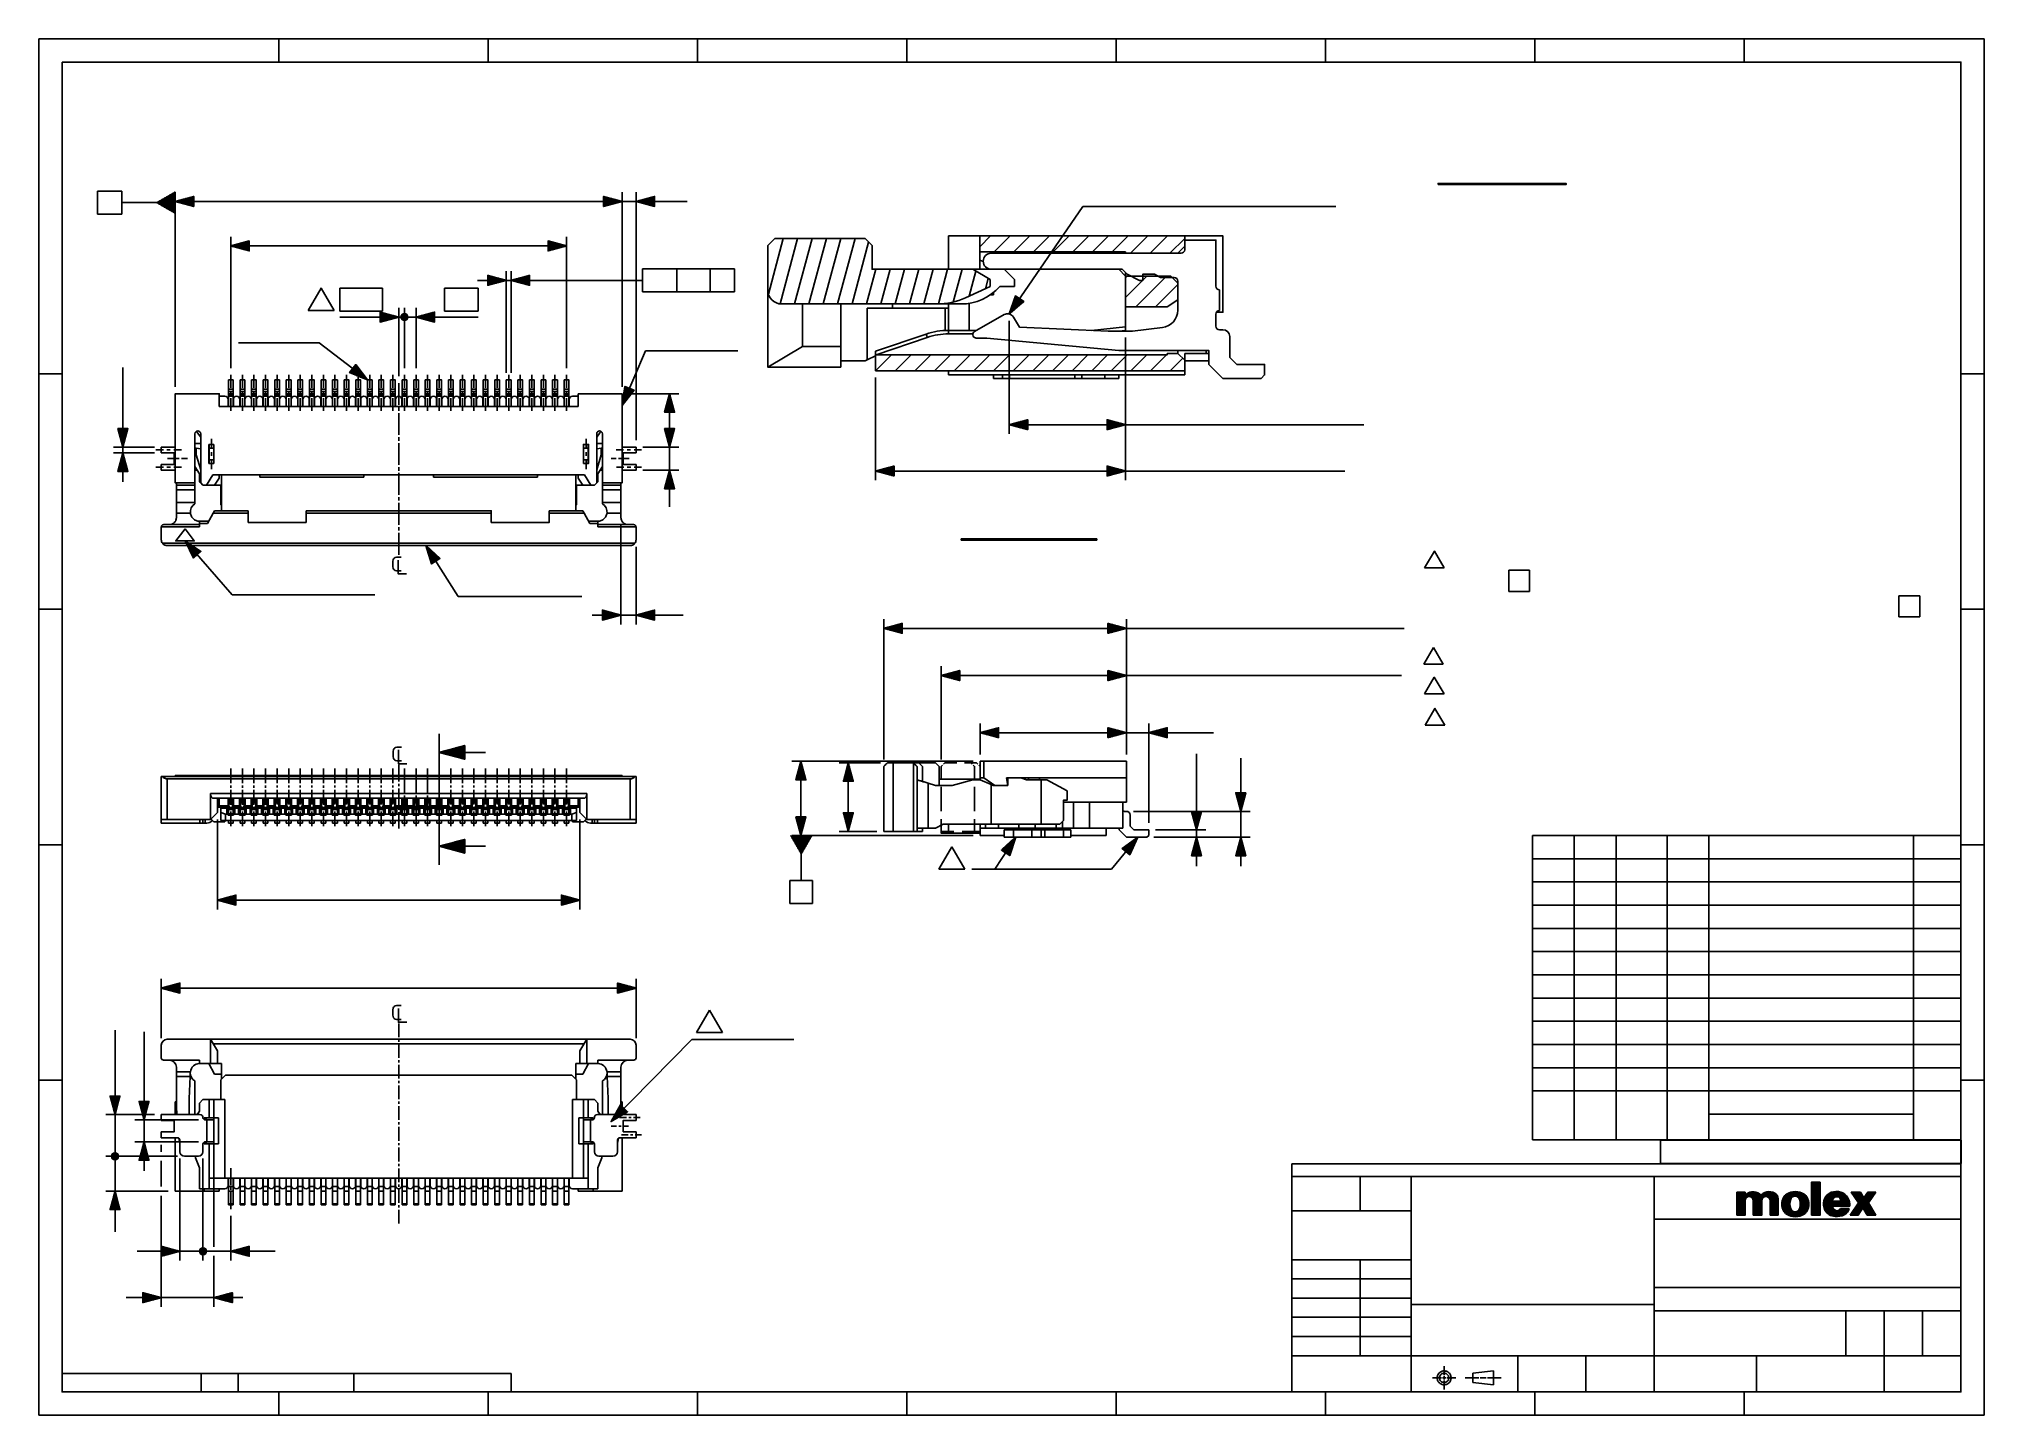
# Model space of a CAD drawing. Extents: x 0 to 420, y 0 to 297.
import ezdxf

# ---------------------------------------------------------------- set-up
doc = ezdxf.new("R2010")
doc.units = 0
doc.layers.add('541324033_sd', color=7, linetype='CONTINUOUS')

msp = doc.modelspace()

# ---------------------------------------------------------------- linework, layer by layer
at = {"layer": '541324033_sd', "color": 7}
for points in [[(0, 296.999764), (419.998957, 296.999764), (419.998957, 0), (0, 0)], [(4.999952, 291.999363), (414.998556, 291.999363), (414.998556, 4.999952), (4.999952, 4.999952)], [(302.097531, 265.574963), (302.097531, 265.818802), (329.728429, 265.818802), (329.728429, 265.574963)], [(29.430483, 261.924992), (33.430719, 260.853115), (33.430719, 262.996869)], [(125.930345, 261.924992), (121.930702, 262.996869), (121.930702, 260.853115)], [(125.930345, 261.924992), (121.930702, 262.996869), (121.930702, 260.853115)], [(128.930078, 261.924992), (132.930568, 260.853115), (132.930568, 262.996869)], [(41.430683, 252.322123), (45.430496, 251.250245), (45.430496, 253.393153)], [(113.930569, 252.322123), (109.930079, 253.393153), (109.930079, 251.250245)], [(100.922414, 244.896028), (96.922771, 245.967905), (96.922771, 243.82415)], [(101.937565, 244.896028), (105.938055, 243.82415), (105.938055, 245.967905)], [(77.680456, 236.969554), (73.680305, 238.041432), (73.680305, 235.897677)], [(78.933605, 236.969554), (78.930303, 236.972094), (78.927339, 236.969554), (78.930303, 236.966168), (78.933605, 236.969554), (78.930303, 236.972094), (78.927339, 236.969554), (78.930303, 236.966168)], [(81.430249, 236.969554), (85.430146, 235.897677), (85.430146, 238.041432)], [(136.180913, 220.418956), (135.109036, 216.418466), (137.25279, 216.418466)], [(209.516456, 213.743852), (213.516946, 212.671975), (213.516946, 214.81573)], [(234.641227, 213.743852), (230.640737, 214.81573), (230.640737, 212.671975)], [(18.137841, 208.918711), (19.209718, 212.918354), (17.066217, 212.918354)], [(136.180913, 208.918711), (137.25279, 212.918354), (135.109036, 212.918354)], [(136.180913, 208.918711), (137.25279, 212.918354), (135.109036, 212.918354)], [(18.137841, 207.669034), (17.066217, 203.668544), (19.209718, 203.668544)], [(117.580539, 205.368647), (118.680357, 205.368647), (118.680357, 209.469043), (117.580539, 209.469043)], [(136.180913, 203.919157), (135.109036, 199.918667), (137.25279, 199.918667)], [(180.640962, 203.743897), (184.640605, 202.67202), (184.640605, 204.815775)], [(234.641227, 203.743897), (230.640737, 204.815775), (230.640737, 202.67202)], [(31.555442, 191.277608), (29.555535, 188.669035), (33.555687, 188.669035)], [(199.148202, 188.837521), (199.148202, 189.081361), (228.407236, 189.081361), (228.407236, 188.837521)], [(125.680579, 172.654375), (121.680089, 173.726252), (121.680089, 171.582498)], [(128.930078, 172.654375), (132.930568, 171.582498), (132.930568, 173.726252)], [(182.416417, 169.792649), (186.416061, 168.720772), (186.416061, 170.864526)], [(234.81564, 169.792649), (230.815996, 170.864526), (230.815996, 168.720772)], [(194.81582, 159.597961), (198.81631, 158.526084), (198.81631, 160.669838)], [(234.81564, 159.597961), (230.815996, 160.669838), (230.815996, 158.526084)], [(203.216425, 147.271372), (207.216069, 146.199495), (207.216069, 148.343249)], [(234.81564, 147.271372), (230.815996, 148.343249), (230.815996, 146.199495)], [(234.81564, 147.271372), (230.815996, 148.343249), (230.815996, 146.199495)], [(239.616228, 147.271372), (243.615871, 146.199495), (243.615871, 148.343249)], [(164.535709, 141.095801), (163.463831, 137.096157), (165.607586, 137.096157)], [(174.768496, 140.775761), (173.696619, 136.776118), (175.840374, 136.776118)], [(249.940455, 126.296104), (251.012332, 130.295748), (248.868578, 130.295748)], [(259.497605, 130.295748), (260.568635, 134.296238), (258.425727, 134.296238)], [(164.535709, 125.096381), (165.607586, 129.096024), (163.463831, 129.096024)], [(174.768496, 125.976065), (175.840374, 129.975708), (173.696619, 129.975708)], [(249.940455, 124.695908), (248.868578, 120.696265), (251.012332, 120.696265)], [(259.497605, 124.695908), (258.425727, 120.696265), (260.568635, 120.696265)], [(38.555664, 111.145889), (42.555477, 110.074011), (42.555477, 112.217766)], [(116.804995, 111.145889), (112.805351, 112.217766), (112.805351, 110.074011)], [(26.430497, 92.16113), (30.430648, 91.089252), (30.430648, 93.233007)], [(128.930078, 92.16113), (124.930434, 93.233007), (124.930434, 91.089252)], [(16.430626, 64.845869), (17.502504, 68.846105), (15.358664, 68.846105)], [(22.698907, 63.695929), (23.770785, 67.696165), (21.627284, 67.696165)], [(22.698907, 58.996009), (21.627284, 54.996197), (23.770785, 54.996197)], [(16.430626, 48.346239), (15.358664, 44.346003), (17.502504, 44.346003)], [(30.430648, 35.346298), (26.430497, 36.417836), (26.430497, 34.274336)], [(41.430683, 35.346298), (45.430496, 34.274336), (45.430496, 36.417836)], [(26.430497, 25.346004), (22.430684, 26.417881), (22.430684, 24.274465)], [(37.780458, 25.346004), (41.78061, 24.274465), (41.78061, 26.417881)], [(301.916345, 8.03538), (301.926505, 8.212646), (301.958678, 8.387601), (302.009478, 8.557577), (302.081445, 8.720306), (302.172038, 8.873468), (302.279564, 9.014691), (302.404024, 9.14203), (302.54203, 9.254128), (302.69189, 9.349039), (302.85191, 9.425408), (303.021242, 9.482304), (303.194809, 9.51905), (303.371762, 9.534543), (303.549561, 9.529294), (303.724821, 9.503132), (303.896694, 9.456227), (304.061793, 9.389679), (304.216733, 9.303743), (304.361512, 9.200196), (304.492745, 9.080139), (304.608738, 8.945519), (304.707798, 8.79803), (304.789078, 8.639958), (304.850885, 8.473249), (304.892371, 8.300623), (304.913538, 8.124339), (304.913538, 7.946412), (304.892371, 7.770128), (304.850885, 7.597163), (304.789078, 7.430802), (304.707798, 7.272383), (304.608738, 7.125216), (304.492745, 6.990604), (304.361512, 6.870547), (304.216733, 6.767034), (304.061793, 6.681047), (303.896694, 6.614237), (303.724821, 6.567602), (303.549561, 6.541144), (303.371762, 6.535852), (303.194809, 6.551727), (303.021242, 6.588439), (302.85191, 6.645326), (302.69189, 6.721721), (302.54203, 6.81664), (302.404024, 6.928425), (302.279564, 7.056085), (302.172038, 7.197309), (302.081445, 7.350437), (302.009478, 7.513157), (301.958678, 7.683151), (301.926505, 7.857775)], [(302.415877, 8.03538), (302.426037, 8.177586), (302.456517, 8.317158), (302.50647, 8.450771), (302.57505, 8.576119), (302.660563, 8.69025), (302.761316, 8.791087), (302.875616, 8.876431), (303.000922, 8.944842), (303.134695, 8.994795), (303.273548, 9.025275), (303.415788, 9.035181), (303.558028, 9.025275), (303.697727, 8.994795), (303.8315, 8.944842), (303.956807, 8.876431), (304.071106, 8.791087), (304.17186, 8.69025), (304.257373, 8.576119), (304.325953, 8.450771), (304.375906, 8.317158), (304.406386, 8.177586), (304.416546, 8.03538), (304.406386, 7.893166), (304.375906, 7.753593), (304.325953, 7.619981), (304.257373, 7.494632), (304.17186, 7.380536), (304.071106, 7.279664), (303.956807, 7.194007), (303.8315, 7.125546), (303.697727, 7.075931), (303.558028, 7.045502), (303.415788, 7.035257), (303.273548, 7.045502), (303.134695, 7.075931), (303.000922, 7.125546), (302.875616, 7.194007), (302.761316, 7.279664), (302.660563, 7.380536), (302.57505, 7.494632), (302.50647, 7.619981), (302.456517, 7.753593), (302.426037, 7.893166)]]:
    msp.add_lwpolyline(points, close=True, dxfattribs=at)
for points in [[(0, 291.999363), (0, 296.999764)], [(4.999952, 296.999764), (0, 296.999764)], [(51.800038, 291.999363), (51.800038, 296.999764)], [(96.999817, 291.999363), (96.999817, 296.999764)], [(142.199851, 291.999363), (142.199851, 296.999764)], [(187.399885, 291.999363), (187.399885, 296.999764)], [(232.599918, 291.999363), (232.599918, 296.999764)], [(277.799106, 291.999363), (277.799106, 296.999764)], [(322.999139, 291.999363), (322.999139, 296.999764)], [(368.199173, 291.999363), (368.199173, 296.999764)], [(414.998556, 296.999764), (419.998957, 296.999764)], [(419.998957, 291.999363), (419.998957, 296.999764)], [(12.62724, 259.165712), (12.62724, 264.165266)], [(12.62724, 264.165266), (17.913898, 264.165266)], [(17.913898, 259.165712), (17.913898, 264.165266)], [(25.43067, 261.665066), (17.913898, 261.665066)], [(29.430483, 261.676072), (25.449551, 261.676072)], [(29.430483, 261.654059), (25.449551, 261.654059)], [(29.430483, 261.735339), (25.551066, 261.735339)], [(29.430483, 261.595639), (25.551066, 261.595639)], [(29.430483, 261.793759), (25.65292, 261.793759)], [(29.430483, 261.537219), (25.65292, 261.537219)], [(29.430483, 261.852179), (25.75452, 261.852179)], [(29.430483, 261.4788), (25.75452, 261.4788)], [(29.430483, 261.911445), (25.856035, 261.911445)], [(29.430483, 261.419533), (25.856035, 261.419533)], [(29.430483, 261.969865), (25.95755, 261.969865)], [(29.430483, 261.361113), (25.95755, 261.361113)], [(29.430483, 262.028285), (26.059065, 262.028285)], [(29.430483, 261.302693), (26.059065, 261.302693)], [(29.430483, 262.086705), (26.160919, 262.086705)], [(29.430483, 261.243427), (26.160919, 261.243427)], [(29.430483, 262.145125), (26.262518, 262.145125)], [(29.430483, 261.185007), (26.262518, 261.185007)], [(29.430483, 262.204391), (26.364033, 262.204391)], [(29.430483, 261.126587), (26.364033, 261.126587)], [(29.430483, 262.262811), (26.465549, 262.262811)], [(29.430483, 261.067321), (26.465549, 261.067321)], [(29.430483, 262.321231), (26.567064, 262.321231)], [(29.430483, 261.008901), (26.567064, 261.008901)], [(29.430483, 262.380497), (26.668917, 262.380497)], [(29.430483, 260.950481), (26.668917, 260.950481)], [(29.430483, 262.438917), (26.770517, 262.438917)], [(29.430483, 260.892061), (26.770517, 260.892061)], [(29.430483, 262.497337), (26.872032, 262.497337)], [(29.430483, 260.832795), (26.872032, 260.832795)], [(29.430483, 262.556604), (26.973547, 262.556604)], [(29.430483, 260.774375), (26.973547, 260.774375)], [(29.430483, 262.615023), (27.075062, 262.615023)], [(29.430483, 260.715955), (27.075062, 260.715955)], [(29.430483, 262.673443), (27.176916, 262.673443)], [(29.430483, 260.657535), (27.176916, 260.657535)], [(29.430483, 262.731863), (27.278516, 262.731863)], [(29.430483, 260.598269), (27.278516, 260.598269)], [(29.430483, 262.79113), (27.380031, 262.79113)], [(29.430483, 260.539849), (27.380031, 260.539849)], [(29.430483, 262.84955), (27.481546, 262.84955)], [(29.430483, 260.481429), (27.481546, 260.481429)], [(29.430483, 262.907969), (27.583061, 262.907969)], [(29.430483, 260.422162), (27.583061, 260.422162)], [(29.430483, 262.966389), (27.684915, 262.966389)], [(29.430483, 263.025656), (27.786515, 263.025656)], [(29.430483, 263.084076), (27.88803, 263.084076)], [(29.430483, 263.142495), (27.989545, 263.142495)], [(29.430483, 263.201762), (28.09106, 263.201762)], [(29.430483, 263.260182), (28.192914, 263.260182)], [(29.430483, 263.318602), (28.294513, 263.318602)], [(29.430483, 263.377868), (28.396028, 263.377868)], [(29.430483, 263.436288), (28.497543, 263.436288)], [(29.430483, 263.494708), (28.599059, 263.494708)], [(29.430483, 263.553128), (28.700912, 263.553128)], [(29.430483, 263.612394), (28.802512, 263.612394)], [(29.430483, 263.670814), (28.904027, 263.670814)], [(29.430483, 263.729234), (29.005542, 263.729234)], [(29.430483, 263.787654), (29.107057, 263.787654)], [(29.430483, 263.84692), (29.208911, 263.84692)], [(29.430483, 263.90534), (29.310511, 263.90534)], [(29.430483, 263.96376), (29.412026, 263.96376)], [(29.430483, 263.96376), (29.412026, 263.96376)], [(29.430483, 221.918399), (29.430483, 263.924814)], [(29.430483, 261.924992), (125.930345, 261.924992)], [(33.430719, 261.930072), (29.449364, 261.930072)], [(33.430719, 261.919912), (29.449364, 261.919912)], [(33.430719, 261.957165), (29.551217, 261.957165)], [(33.430719, 261.892819), (29.551217, 261.892819)], [(33.430719, 261.984258), (29.652733, 261.984258)], [(33.430719, 261.865725), (29.652733, 261.865725)], [(33.430719, 262.012198), (29.754332, 262.012198)], [(33.430719, 261.838632), (29.754332, 261.838632)], [(33.430719, 262.039292), (29.855847, 262.039292)], [(33.430719, 261.811539), (29.855847, 261.811539)], [(33.430719, 262.066385), (29.957362, 262.066385)], [(33.430719, 261.783599), (29.957362, 261.783599)], [(33.430719, 262.093478), (30.059216, 262.093478)], [(33.430719, 261.756506), (30.059216, 261.756506)], [(33.430719, 262.120571), (30.160731, 262.120571)], [(33.430719, 261.729412), (30.160731, 261.729412)], [(33.430719, 262.147665), (30.262331, 262.147665)], [(33.430719, 261.702319), (30.262331, 261.702319)], [(33.430719, 262.174758), (30.363846, 262.174758)], [(33.430719, 261.675226), (30.363846, 261.675226)], [(33.430719, 262.202698), (30.465361, 262.202698)], [(33.430719, 261.648133), (30.465361, 261.648133)], [(33.430719, 262.229791), (30.567215, 262.229791)], [(33.430719, 261.620193), (30.567215, 261.620193)], [(33.430719, 262.256884), (30.66873, 262.256884)], [(33.430719, 261.593099), (30.66873, 261.593099)], [(33.430719, 262.283978), (30.77033, 262.283978)], [(33.430719, 261.566006), (30.77033, 261.566006)], [(33.430719, 262.311071), (30.871845, 262.311071)], [(33.430719, 261.538913), (30.871845, 261.538913)], [(33.430719, 262.338164), (30.97336, 262.338164)], [(33.430719, 261.51182), (30.97336, 261.51182)], [(33.430719, 262.366104), (31.075214, 262.366104)], [(33.430719, 261.484726), (31.075214, 261.484726)], [(33.430719, 262.393197), (31.176729, 262.393197)], [(33.430719, 261.457633), (31.176729, 261.457633)], [(33.430719, 262.420291), (31.278328, 262.420291)], [(33.430719, 261.429693), (31.278328, 261.429693)], [(33.430719, 262.447384), (31.379844, 262.447384)], [(33.430719, 261.4026), (31.379844, 261.4026)], [(33.430719, 262.474477), (31.481359, 262.474477)], [(33.430719, 261.375507), (31.481359, 261.375507)], [(33.430719, 262.50157), (31.583212, 262.50157)], [(33.430719, 261.348413), (31.583212, 261.348413)], [(33.430719, 262.528664), (31.684727, 262.528664)], [(33.430719, 261.32132), (31.684727, 261.32132)], [(33.430719, 262.556604), (31.786327, 262.556604)], [(33.430719, 261.294227), (31.786327, 261.294227)], [(33.430719, 262.583697), (31.887842, 262.583697)], [(33.430719, 261.266287), (31.887842, 261.266287)], [(33.430719, 262.61079), (31.989357, 262.61079)], [(33.430719, 261.239194), (31.989357, 261.239194)], [(33.430719, 262.637883), (32.091211, 262.637883)], [(33.430719, 261.2121), (32.091211, 261.2121)], [(33.430719, 262.664977), (32.192726, 262.664977)], [(33.430719, 261.185007), (32.192726, 261.185007)], [(33.430719, 262.69207), (32.294326, 262.69207)], [(33.430719, 261.157914), (32.294326, 261.157914)], [(33.430719, 262.72001), (32.395841, 262.72001)], [(33.430719, 261.130821), (32.395841, 261.130821)], [(33.430719, 262.747103), (32.497356, 262.747103)], [(33.430719, 261.102881), (32.497356, 261.102881)], [(33.430719, 262.774196), (32.59921, 262.774196)], [(33.430719, 261.075787), (32.59921, 261.075787)], [(33.430719, 262.80129), (32.700725, 262.80129)], [(33.430719, 261.048694), (32.700725, 261.048694)], [(33.430719, 262.828383), (32.802325, 262.828383)], [(33.430719, 261.021601), (32.802325, 261.021601)], [(33.430719, 262.855476), (32.90384, 262.855476)], [(33.430719, 260.994508), (32.90384, 260.994508)], [(33.430719, 262.882569), (33.005355, 262.882569)], [(33.430719, 260.967414), (33.005355, 260.967414)], [(33.430719, 262.910509), (33.107209, 262.910509)], [(33.430719, 260.939474), (33.107209, 260.939474)], [(33.430719, 262.937603), (33.208724, 262.937603)], [(33.430719, 260.912381), (33.208724, 260.912381)], [(33.430719, 262.964696), (33.310323, 262.964696)], [(33.430719, 260.885288), (33.310323, 260.885288)], [(33.430719, 262.991789), (33.411838, 262.991789)], [(33.430719, 262.991789), (33.411838, 262.991789)], [(33.430719, 260.858195), (33.411838, 260.858195)], [(33.430719, 260.858195), (33.411838, 260.858195)], [(139.95111, 261.924992), (119.680267, 261.924992)], [(121.930702, 262.991789), (121.949328, 262.991789)], [(121.930702, 262.991789), (121.949328, 262.991789)], [(121.930702, 262.991789), (121.949328, 262.991789)], [(121.930702, 262.991789), (121.949328, 262.991789)], [(121.930702, 262.964696), (122.050928, 262.964696)], [(121.930702, 262.964696), (122.050928, 262.964696)], [(121.930702, 262.937603), (122.152528, 262.937603)], [(121.930702, 262.937603), (122.152528, 262.937603)], [(121.930702, 262.910509), (122.254128, 262.910509)], [(121.930702, 262.910509), (122.254128, 262.910509)], [(121.930702, 262.882569), (122.354881, 262.882569)], [(121.930702, 262.882569), (122.354881, 262.882569)], [(121.930702, 262.855476), (122.457327, 262.855476)], [(121.930702, 262.855476), (122.457327, 262.855476)], [(121.930702, 262.828383), (122.558927, 262.828383)], [(121.930702, 262.828383), (122.558927, 262.828383)], [(121.930702, 262.80129), (122.660527, 262.80129)], [(121.930702, 262.80129), (122.660527, 262.80129)], [(121.930702, 262.774196), (122.762126, 262.774196)], [(121.930702, 262.774196), (122.762126, 262.774196)], [(121.930702, 262.747103), (122.86288, 262.747103)], [(121.930702, 262.747103), (122.86288, 262.747103)], [(121.930702, 262.72001), (122.965326, 262.72001)], [(121.930702, 262.72001), (122.965326, 262.72001)], [(121.930702, 262.69207), (123.066926, 262.69207)], [(121.930702, 262.69207), (123.066926, 262.69207)], [(121.930702, 262.664977), (123.168525, 262.664977)], [(121.930702, 262.664977), (123.168525, 262.664977)], [(121.930702, 262.637883), (123.270125, 262.637883)], [(121.930702, 262.637883), (123.270125, 262.637883)], [(121.930702, 262.61079), (123.370878, 262.61079)], [(121.930702, 262.61079), (123.370878, 262.61079)], [(121.930702, 262.583697), (123.473325, 262.583697)], [(121.930702, 262.583697), (123.473325, 262.583697)], [(121.930702, 262.556604), (123.574924, 262.556604)], [(121.930702, 262.556604), (123.574924, 262.556604)], [(121.930702, 262.528664), (123.676524, 262.528664)], [(121.930702, 262.528664), (123.676524, 262.528664)], [(121.930702, 262.50157), (123.778124, 262.50157)], [(121.930702, 262.50157), (123.778124, 262.50157)], [(121.930702, 262.474477), (123.878877, 262.474477)], [(121.930702, 262.474477), (123.878877, 262.474477)], [(121.930702, 262.447384), (123.981323, 262.447384)], [(121.930702, 262.447384), (123.981323, 262.447384)], [(121.930702, 262.420291), (124.082923, 262.420291)], [(121.930702, 262.420291), (124.082923, 262.420291)], [(121.930702, 262.393197), (124.184523, 262.393197)], [(121.930702, 262.393197), (124.184523, 262.393197)], [(121.930702, 262.366104), (124.286123, 262.366104)], [(121.930702, 262.366104), (124.286123, 262.366104)], [(121.930702, 262.338164), (124.386876, 262.338164)], [(121.930702, 262.338164), (124.386876, 262.338164)], [(121.930702, 262.311071), (124.489322, 262.311071)], [(121.930702, 262.311071), (124.489322, 262.311071)], [(121.930702, 262.283978), (124.590922, 262.283978)], [(121.930702, 262.283978), (124.590922, 262.283978)], [(121.930702, 262.256884), (124.692522, 262.256884)], [(121.930702, 262.256884), (124.692522, 262.256884)], [(121.930702, 262.229791), (124.794121, 262.229791)], [(121.930702, 262.229791), (124.794121, 262.229791)], [(121.930702, 262.202698), (124.894874, 262.202698)], [(121.930702, 262.202698), (124.894874, 262.202698)], [(121.930702, 262.174758), (124.997321, 262.174758)], [(121.930702, 262.174758), (124.997321, 262.174758)], [(121.930702, 262.147665), (125.098921, 262.147665)], [(121.930702, 262.147665), (125.098921, 262.147665)], [(121.930702, 262.120571), (125.20052, 262.120571)], [(121.930702, 262.120571), (125.20052, 262.120571)], [(121.930702, 262.093478), (125.30212, 262.093478)], [(121.930702, 262.093478), (125.30212, 262.093478)], [(121.930702, 262.066385), (125.402873, 262.066385)], [(121.930702, 262.066385), (125.402873, 262.066385)], [(121.930702, 262.039292), (125.50532, 262.039292)], [(121.930702, 262.039292), (125.50532, 262.039292)], [(121.930702, 262.012198), (125.606919, 262.012198)], [(121.930702, 262.012198), (125.606919, 262.012198)], [(121.930702, 261.984258), (125.708519, 261.984258)], [(121.930702, 261.984258), (125.708519, 261.984258)], [(121.930702, 261.957165), (125.810119, 261.957165)], [(121.930702, 261.957165), (125.810119, 261.957165)], [(121.930702, 261.930072), (125.910872, 261.930072)], [(121.930702, 261.930072), (125.910872, 261.930072)], [(121.930702, 261.919912), (125.910872, 261.919912)], [(121.930702, 261.919912), (125.910872, 261.919912)], [(121.930702, 261.892819), (125.810119, 261.892819)], [(121.930702, 261.892819), (125.810119, 261.892819)], [(121.930702, 261.865725), (125.708519, 261.865725)], [(121.930702, 261.865725), (125.708519, 261.865725)], [(121.930702, 261.838632), (125.606919, 261.838632)], [(121.930702, 261.838632), (125.606919, 261.838632)], [(121.930702, 261.811539), (125.50532, 261.811539)], [(121.930702, 261.811539), (125.50532, 261.811539)], [(121.930702, 261.783599), (125.402873, 261.783599)], [(121.930702, 261.783599), (125.402873, 261.783599)], [(121.930702, 261.756506), (125.30212, 261.756506)], [(121.930702, 261.756506), (125.30212, 261.756506)], [(121.930702, 261.729412), (125.20052, 261.729412)], [(121.930702, 261.729412), (125.20052, 261.729412)], [(121.930702, 261.702319), (125.098921, 261.702319)], [(121.930702, 261.702319), (125.098921, 261.702319)], [(121.930702, 261.675226), (124.997321, 261.675226)], [(121.930702, 261.675226), (124.997321, 261.675226)], [(121.930702, 261.648133), (124.894874, 261.648133)], [(121.930702, 261.648133), (124.894874, 261.648133)], [(121.930702, 261.620193), (124.794121, 261.620193)], [(121.930702, 261.620193), (124.794121, 261.620193)], [(121.930702, 261.593099), (124.692522, 261.593099)], [(121.930702, 261.593099), (124.692522, 261.593099)], [(121.930702, 261.566006), (124.590922, 261.566006)], [(121.930702, 261.566006), (124.590922, 261.566006)], [(121.930702, 261.538913), (124.489322, 261.538913)], [(121.930702, 261.538913), (124.489322, 261.538913)], [(121.930702, 261.51182), (124.386876, 261.51182)], [(121.930702, 261.51182), (124.386876, 261.51182)], [(121.930702, 261.484726), (124.286123, 261.484726)], [(121.930702, 261.484726), (124.286123, 261.484726)], [(121.930702, 261.457633), (124.184523, 261.457633)], [(121.930702, 261.457633), (124.184523, 261.457633)], [(121.930702, 261.429693), (124.082923, 261.429693)], [(121.930702, 261.429693), (124.082923, 261.429693)], [(121.930702, 261.4026), (123.981323, 261.4026)], [(121.930702, 261.4026), (123.981323, 261.4026)], [(121.930702, 261.375507), (123.878877, 261.375507)], [(121.930702, 261.375507), (123.878877, 261.375507)], [(121.930702, 261.348413), (123.778124, 261.348413)], [(121.930702, 261.348413), (123.778124, 261.348413)], [(121.930702, 261.32132), (123.676524, 261.32132)], [(121.930702, 261.32132), (123.676524, 261.32132)], [(121.930702, 261.294227), (123.574924, 261.294227)], [(121.930702, 261.294227), (123.574924, 261.294227)], [(121.930702, 261.266287), (123.473325, 261.266287)], [(121.930702, 261.266287), (123.473325, 261.266287)], [(121.930702, 261.239194), (123.370878, 261.239194)], [(121.930702, 261.239194), (123.370878, 261.239194)], [(121.930702, 261.2121), (123.270125, 261.2121)], [(121.930702, 261.2121), (123.270125, 261.2121)], [(121.930702, 261.185007), (123.168525, 261.185007)], [(121.930702, 261.185007), (123.168525, 261.185007)], [(121.930702, 261.157914), (123.066926, 261.157914)], [(121.930702, 261.157914), (123.066926, 261.157914)], [(121.930702, 261.130821), (122.965326, 261.130821)], [(121.930702, 261.130821), (122.965326, 261.130821)], [(121.930702, 261.102881), (122.86288, 261.102881)], [(121.930702, 261.102881), (122.86288, 261.102881)], [(121.930702, 261.075787), (122.762126, 261.075787)], [(121.930702, 261.075787), (122.762126, 261.075787)], [(121.930702, 261.048694), (122.660527, 261.048694)], [(121.930702, 261.048694), (122.660527, 261.048694)], [(121.930702, 261.021601), (122.558927, 261.021601)], [(121.930702, 261.021601), (122.558927, 261.021601)], [(121.930702, 260.994508), (122.457327, 260.994508)], [(121.930702, 260.994508), (122.457327, 260.994508)], [(121.930702, 260.967414), (122.354881, 260.967414)], [(121.930702, 260.967414), (122.354881, 260.967414)], [(121.930702, 260.939474), (122.254128, 260.939474)], [(121.930702, 260.939474), (122.254128, 260.939474)], [(121.930702, 260.912381), (122.152528, 260.912381)], [(121.930702, 260.912381), (122.152528, 260.912381)], [(121.930702, 260.885288), (122.050928, 260.885288)], [(121.930702, 260.885288), (122.050928, 260.885288)], [(121.930702, 260.858195), (121.949328, 260.858195)], [(121.930702, 260.858195), (121.949328, 260.858195)], [(121.930702, 260.858195), (121.949328, 260.858195)], [(121.930702, 260.858195), (121.949328, 260.858195)], [(125.930345, 221.918399), (125.930345, 263.924814)], [(125.930345, 221.918399), (125.930345, 263.924814)], [(128.930078, 210.419001), (128.930078, 263.924814)], [(132.930568, 261.930072), (128.949551, 261.930072)], [(132.930568, 261.919912), (128.949551, 261.919912)], [(132.930568, 261.957165), (129.051151, 261.957165)], [(132.930568, 261.892819), (129.051151, 261.892819)], [(132.930568, 261.984258), (129.15275, 261.984258)], [(132.930568, 261.865725), (129.15275, 261.865725)], [(132.930568, 262.012198), (129.25435, 262.012198)], [(132.930568, 261.838632), (129.25435, 261.838632)], [(132.930568, 262.039292), (129.35595, 262.039292)], [(132.930568, 261.811539), (129.35595, 261.811539)], [(132.930568, 262.066385), (129.45755, 262.066385)], [(132.930568, 261.783599), (129.45755, 261.783599)], [(132.930568, 262.093478), (129.559149, 262.093478)], [(132.930568, 261.756506), (129.559149, 261.756506)], [(132.930568, 262.120571), (129.660749, 262.120571)], [(132.930568, 261.729412), (129.660749, 261.729412)], [(132.930568, 262.147665), (129.762349, 262.147665)], [(132.930568, 261.702319), (129.762349, 261.702319)], [(132.930568, 262.174758), (129.863949, 262.174758)], [(132.930568, 261.675226), (129.863949, 261.675226)], [(132.930568, 262.202698), (129.965548, 262.202698)], [(132.930568, 261.648133), (129.965548, 261.648133)], [(132.930568, 262.229791), (130.067148, 262.229791)], [(132.930568, 261.620193), (130.067148, 261.620193)], [(132.930568, 262.256884), (130.168748, 262.256884)], [(132.930568, 261.593099), (130.168748, 261.593099)], [(132.930568, 262.283978), (130.270348, 262.283978)], [(132.930568, 261.566006), (130.270348, 261.566006)], [(132.930568, 262.311071), (130.371947, 262.311071)], [(132.930568, 261.538913), (130.371947, 261.538913)], [(132.930568, 262.338164), (130.473547, 262.338164)], [(132.930568, 261.51182), (130.473547, 261.51182)], [(132.930568, 262.366104), (130.575147, 262.366104)], [(132.930568, 261.484726), (130.575147, 261.484726)], [(132.930568, 262.393197), (130.676747, 262.393197)], [(132.930568, 261.457633), (130.676747, 261.457633)], [(132.930568, 262.420291), (130.778346, 262.420291)], [(132.930568, 261.429693), (130.778346, 261.429693)], [(132.930568, 262.447384), (130.879946, 262.447384)], [(132.930568, 261.4026), (130.879946, 261.4026)], [(132.930568, 262.474477), (130.981546, 262.474477)], [(132.930568, 261.375507), (130.981546, 261.375507)], [(132.930568, 262.50157), (131.083146, 262.50157)], [(132.930568, 261.348413), (131.083146, 261.348413)], [(132.930568, 262.528664), (131.184745, 262.528664)], [(132.930568, 261.32132), (131.184745, 261.32132)], [(132.930568, 262.556604), (131.286345, 262.556604)], [(132.930568, 261.294227), (131.286345, 261.294227)], [(132.930568, 262.583697), (131.387945, 262.583697)], [(132.930568, 261.266287), (131.387945, 261.266287)], [(132.930568, 262.61079), (131.489545, 262.61079)], [(132.930568, 261.239194), (131.489545, 261.239194)], [(132.930568, 262.637883), (131.591144, 262.637883)], [(132.930568, 261.2121), (131.591144, 261.2121)], [(132.930568, 262.664977), (131.692744, 262.664977)], [(132.930568, 261.185007), (131.692744, 261.185007)], [(132.930568, 262.69207), (131.794344, 262.69207)], [(132.930568, 261.157914), (131.794344, 261.157914)], [(132.930568, 262.72001), (131.895944, 262.72001)], [(132.930568, 261.130821), (131.895944, 261.130821)], [(132.930568, 262.747103), (131.997543, 262.747103)], [(132.930568, 261.102881), (131.997543, 261.102881)], [(132.930568, 262.774196), (132.099143, 262.774196)], [(132.930568, 261.075787), (132.099143, 261.075787)], [(132.930568, 262.80129), (132.200743, 262.80129)], [(132.930568, 261.048694), (132.200743, 261.048694)], [(132.930568, 262.828383), (132.302343, 262.828383)], [(132.930568, 261.021601), (132.302343, 261.021601)], [(132.930568, 262.855476), (132.403942, 262.855476)], [(132.930568, 260.994508), (132.403942, 260.994508)], [(132.930568, 262.882569), (132.505542, 262.882569)], [(132.930568, 260.967414), (132.505542, 260.967414)], [(132.930568, 262.910509), (132.607142, 262.910509)], [(132.930568, 260.939474), (132.607142, 260.939474)], [(132.930568, 262.937603), (132.708742, 262.937603)], [(132.930568, 260.912381), (132.708742, 260.912381)], [(132.930568, 262.964696), (132.810341, 262.964696)], [(132.930568, 260.885288), (132.810341, 260.885288)], [(132.930568, 262.991789), (132.911941, 262.991789)], [(132.930568, 262.991789), (132.911941, 262.991789)], [(132.930568, 260.858195), (132.911941, 260.858195)], [(132.930568, 260.858195), (132.911941, 260.858195)], [(225.383797, 260.845495), (209.516456, 237.646039), (212.659275, 240.342666), (210.889746, 241.552549), (209.516456, 237.646039)], [(225.383797, 260.845495), (280.04192, 260.845495)], [(12.62724, 259.165712), (17.913898, 259.165712)], [(29.430483, 260.363742), (27.684915, 260.363742)], [(29.430483, 260.305323), (27.786515, 260.305323)], [(29.430483, 260.246903), (27.88803, 260.246903)], [(29.430483, 260.187636), (27.989545, 260.187636)], [(29.430483, 260.129216), (28.09106, 260.129216)], [(29.430483, 260.070796), (28.192914, 260.070796)], [(29.430483, 260.012377), (28.294513, 260.012377)], [(29.430483, 259.95311), (28.396028, 259.95311)], [(29.430483, 259.89469), (28.497543, 259.89469)], [(29.430483, 259.83627), (28.599059, 259.83627)], [(29.430483, 259.777004), (28.700912, 259.777004)], [(29.430483, 259.718584), (28.802512, 259.718584)], [(29.430483, 259.660164), (28.904027, 259.660164)], [(29.430483, 259.600898), (29.005542, 259.600898)], [(29.430483, 259.542478), (29.107057, 259.542478)], [(29.430483, 259.484058), (29.208911, 259.484058)], [(29.430483, 259.425638), (29.310511, 259.425638)], [(29.430483, 259.366372), (29.412026, 259.366372)], [(29.430483, 259.366372), (29.412026, 259.366372)], [(41.430683, 225.968842), (41.430683, 254.321944)], [(41.430683, 252.322123), (113.930569, 252.322123)], [(45.430496, 252.327203), (41.449564, 252.327203)], [(45.430496, 252.317043), (41.449564, 252.317043)], [(45.430496, 252.354296), (41.551079, 252.354296)], [(45.430496, 252.289103), (41.551079, 252.289103)], [(45.430496, 252.381389), (41.652594, 252.381389)], [(45.430496, 252.262009), (41.652594, 252.262009)], [(45.430496, 252.408482), (41.754109, 252.408482)], [(45.430496, 252.234916), (41.754109, 252.234916)], [(45.430496, 252.435576), (41.855963, 252.435576)], [(45.430496, 252.207823), (41.855963, 252.207823)], [(45.430496, 252.463516), (41.957562, 252.463516)], [(45.430496, 252.18073), (41.957562, 252.18073)], [(45.430496, 252.490609), (42.059078, 252.490609)], [(45.430496, 252.153636), (42.059078, 252.153636)], [(45.430496, 252.517702), (42.160593, 252.517702)], [(45.430496, 252.126543), (42.160593, 252.126543)], [(45.430496, 252.544795), (42.262108, 252.544795)], [(45.430496, 252.098603), (42.262108, 252.098603)], [(45.430496, 252.571889), (42.363961, 252.571889)], [(45.430496, 252.07151), (42.363961, 252.07151)], [(45.430496, 252.598982), (42.465561, 252.598982)], [(45.430496, 252.044417), (42.465561, 252.044417)], [(45.430496, 252.626922), (42.567076, 252.626922)], [(45.430496, 252.017323), (42.567076, 252.017323)], [(45.430496, 252.654015), (42.668591, 252.654015)], [(45.430496, 252.681108), (42.770106, 252.681108)], [(45.430496, 252.708202), (42.87196, 252.708202)], [(45.430496, 252.735295), (42.97356, 252.735295)], [(45.430496, 252.762388), (43.075075, 252.762388)], [(45.430496, 252.789481), (43.17659, 252.789481)], [(45.430496, 252.817421), (43.278105, 252.817421)], [(45.430496, 252.844515), (43.379959, 252.844515)], [(45.430496, 252.871608), (43.481559, 252.871608)], [(45.430496, 252.898701), (43.583074, 252.898701)], [(45.430496, 252.925794), (43.684589, 252.925794)], [(45.430496, 252.952888), (43.786104, 252.952888)], [(45.430496, 252.979981), (43.887958, 252.979981)], [(45.430496, 253.007921), (43.989557, 253.007921)], [(45.430496, 253.035014), (44.091072, 253.035014)], [(45.430496, 253.062107), (44.192588, 253.062107)], [(45.430496, 253.089201), (44.294103, 253.089201)], [(45.430496, 253.116294), (44.395956, 253.116294)], [(45.430496, 253.143387), (44.497556, 253.143387)], [(45.430496, 253.17048), (44.599071, 253.17048)], [(45.430496, 253.19842), (44.700586, 253.19842)], [(45.430496, 253.225514), (44.802101, 253.225514)], [(45.430496, 253.252607), (44.903955, 253.252607)], [(45.430496, 253.2797), (45.005555, 253.2797)], [(45.430496, 253.306793), (45.10707, 253.306793)], [(45.430496, 253.333887), (45.208585, 253.333887)], [(45.430496, 253.36098), (45.3101, 253.36098)], [(45.430496, 253.38892), (45.411954, 253.38892)], [(45.430496, 253.38892), (45.411954, 253.38892)], [(109.930079, 253.38892), (109.948705, 253.38892)], [(109.930079, 253.38892), (109.948705, 253.38892)], [(109.930079, 253.36098), (110.050305, 253.36098)], [(109.930079, 253.333887), (110.152751, 253.333887)], [(109.930079, 253.306793), (110.253504, 253.306793)], [(109.930079, 253.2797), (110.355104, 253.2797)], [(109.930079, 253.252607), (110.456704, 253.252607)], [(109.930079, 253.225514), (110.558304, 253.225514)], [(109.930079, 253.19842), (110.66075, 253.19842)], [(109.930079, 253.17048), (110.761503, 253.17048)], [(109.930079, 253.143387), (110.863103, 253.143387)], [(109.930079, 253.116294), (110.964703, 253.116294)], [(109.930079, 253.089201), (111.066302, 253.089201)], [(109.930079, 253.062107), (111.168749, 253.062107)], [(109.930079, 253.035014), (111.269502, 253.035014)], [(109.930079, 253.007921), (111.371102, 253.007921)], [(109.930079, 252.979981), (111.472701, 252.979981)], [(109.930079, 252.952888), (111.574301, 252.952888)], [(109.930079, 252.925794), (111.676747, 252.925794)], [(109.930079, 252.898701), (111.777501, 252.898701)], [(109.930079, 252.871608), (111.8791, 252.871608)], [(109.930079, 252.844515), (111.9807, 252.844515)], [(109.930079, 252.817421), (112.0823, 252.817421)], [(109.930079, 252.789481), (112.184746, 252.789481)], [(109.930079, 252.762388), (112.285499, 252.762388)], [(109.930079, 252.735295), (112.387099, 252.735295)], [(109.930079, 252.708202), (112.488699, 252.708202)], [(109.930079, 252.681108), (112.590299, 252.681108)], [(109.930079, 252.654015), (112.692745, 252.654015)], [(109.930079, 252.626922), (112.793498, 252.626922)], [(109.930079, 252.598982), (112.895098, 252.598982)], [(109.930079, 252.571889), (112.996698, 252.571889)], [(109.930079, 252.544795), (113.098297, 252.544795)], [(109.930079, 252.517702), (113.200744, 252.517702)], [(109.930079, 252.490609), (113.301497, 252.490609)], [(109.930079, 252.463516), (113.403096, 252.463516)], [(109.930079, 252.435576), (113.504696, 252.435576)], [(109.930079, 252.408482), (113.606296, 252.408482)], [(109.930079, 252.381389), (113.708742, 252.381389)], [(109.930079, 252.354296), (113.809495, 252.354296)], [(109.930079, 252.327203), (113.911095, 252.327203)], [(109.930079, 252.317043), (113.911095, 252.317043)], [(109.930079, 252.289103), (113.809495, 252.289103)], [(109.930079, 252.262009), (113.708742, 252.262009)], [(109.930079, 252.234916), (113.606296, 252.234916)], [(109.930079, 252.207823), (113.504696, 252.207823)], [(109.930079, 252.18073), (113.403096, 252.18073)], [(109.930079, 252.153636), (113.301497, 252.153636)], [(109.930079, 252.126543), (113.200744, 252.126543)], [(109.930079, 252.098603), (113.098297, 252.098603)], [(109.930079, 252.07151), (112.996698, 252.07151)], [(109.930079, 252.044417), (112.895098, 252.044417)], [(109.930079, 252.017323), (112.793498, 252.017323)], [(113.930569, 225.968842), (113.930569, 254.321944)], [(158.890996, 253.893532), (157.390707, 252.394089)], [(157.390707, 242.79376), (157.390707, 252.394089)], [(157.512626, 241.947942), (160.713865, 253.893532)], [(158.890996, 253.893532), (178.390527, 253.893532)], [(160.046693, 239.8135), (163.81943, 253.893532)], [(163.147179, 239.794027), (166.924996, 253.893532)], [(166.252744, 239.794027), (170.031408, 253.893532)], [(169.35831, 239.794027), (173.136974, 253.893532)], [(172.464722, 239.794027), (176.242539, 253.893532)], [(175.570288, 239.794027), (179.146599, 253.139154)], [(205.39066, 243.543904), (205.39066, 245.044194), (201.640783, 247.293782), (179.890817, 247.293782), (179.890817, 252.394089), (178.390527, 253.893532)], [(196.391462, 254.493817), (196.391462, 247.293782)], [(203.141072, 254.493817), (196.391462, 254.493817)], [(203.141072, 254.493817), (247.391148, 254.493817)], [(203.141072, 254.493817), (203.141072, 251.043659)], [(203.141072, 252.136703), (205.49734, 254.493817)], [(206.289818, 251.043659), (209.739976, 254.493817)], [(210.532454, 251.043659), (213.982612, 254.493817)], [(214.775936, 251.043659), (218.225248, 254.493817)], [(219.018572, 251.043659), (222.467884, 254.493817)], [(223.261209, 251.043659), (226.71052, 254.493817)], [(227.502998, 251.043659), (230.953156, 254.493817)], [(231.745634, 251.043659), (235.195792, 254.493817)], [(235.688551, 250.74394), (239.438428, 254.493817)], [(239.931187, 250.74394), (243.681064, 254.493817)], [(244.173823, 250.74394), (247.391148, 253.960418)], [(247.391148, 252.244229), (245.890859, 250.74394)], [(254.241511, 237.994018), (255.641048, 237.994018), (255.641048, 254.493817), (247.391148, 254.493817)], [(247.391148, 252.244229), (247.391148, 254.493817)], [(254.140758, 243.618411), (254.140758, 253.593813), (247.391148, 253.593813), (247.391148, 251.494085)], [(45.430496, 251.99023), (42.668591, 251.99023)], [(45.430496, 251.963137), (42.770106, 251.963137)], [(45.430496, 251.936043), (42.87196, 251.936043)], [(45.430496, 251.908104), (42.97356, 251.908104)], [(45.430496, 251.88101), (43.075075, 251.88101)], [(45.430496, 251.853917), (43.17659, 251.853917)], [(45.430496, 251.826824), (43.278105, 251.826824)], [(45.430496, 251.79973), (43.379959, 251.79973)], [(45.430496, 251.772637), (43.481559, 251.772637)], [(45.430496, 251.745544), (43.583074, 251.745544)], [(45.430496, 251.717604), (43.684589, 251.717604)], [(45.430496, 251.690511), (43.786104, 251.690511)], [(45.430496, 251.663418), (43.887958, 251.663418)], [(45.430496, 251.636324), (43.989557, 251.636324)], [(45.430496, 251.609231), (44.091072, 251.609231)], [(45.430496, 251.582138), (44.192588, 251.582138)], [(45.430496, 251.555044), (44.294103, 251.555044)], [(45.430496, 251.527105), (44.395956, 251.527105)], [(45.430496, 251.500011), (44.497556, 251.500011)], [(45.430496, 251.472918), (44.599071, 251.472918)], [(45.430496, 251.445825), (44.700586, 251.445825)], [(45.430496, 251.418731), (44.802101, 251.418731)], [(45.430496, 251.391638), (44.903955, 251.391638)], [(45.430496, 251.363698), (45.005555, 251.363698)], [(45.430496, 251.336605), (45.10707, 251.336605)], [(45.430496, 251.309512), (45.208585, 251.309512)], [(45.430496, 251.282418), (45.3101, 251.282418)], [(45.430496, 251.255325), (45.411954, 251.255325)], [(45.430496, 251.255325), (45.411954, 251.255325)], [(109.930079, 251.99023), (112.692745, 251.99023)], [(109.930079, 251.963137), (112.590299, 251.963137)], [(109.930079, 251.936043), (112.488699, 251.936043)], [(109.930079, 251.908104), (112.387099, 251.908104)], [(109.930079, 251.88101), (112.285499, 251.88101)], [(109.930079, 251.853917), (112.184746, 251.853917)], [(109.930079, 251.826824), (112.0823, 251.826824)], [(109.930079, 251.79973), (111.9807, 251.79973)], [(109.930079, 251.772637), (111.8791, 251.772637)], [(109.930079, 251.745544), (111.777501, 251.745544)], [(109.930079, 251.717604), (111.676747, 251.717604)], [(109.930079, 251.690511), (111.574301, 251.690511)], [(109.930079, 251.663418), (111.472701, 251.663418)], [(109.930079, 251.636324), (111.371102, 251.636324)], [(109.930079, 251.609231), (111.269502, 251.609231)], [(109.930079, 251.582138), (111.168749, 251.582138)], [(109.930079, 251.555044), (111.066302, 251.555044)], [(109.930079, 251.527105), (110.964703, 251.527105)], [(109.930079, 251.500011), (110.863103, 251.500011)], [(109.930079, 251.472918), (110.761503, 251.472918)], [(109.930079, 251.445825), (110.66075, 251.445825)], [(109.930079, 251.418731), (110.558304, 251.418731)], [(109.930079, 251.391638), (110.456704, 251.391638)], [(109.930079, 251.363698), (110.355104, 251.363698)], [(109.930079, 251.336605), (110.253504, 251.336605)], [(109.930079, 251.309512), (110.152751, 251.309512)], [(109.930079, 251.282418), (110.050305, 251.282418)], [(109.930079, 251.255325), (109.948705, 251.255325)], [(109.930079, 251.255325), (109.948705, 251.255325)], [(203.141072, 251.043659), (203.141072, 249.24365)], [(234.641227, 251.043659), (203.141072, 251.043659)], [(203.141072, 249.24365), (203.89291, 248.943084)], [(203.141072, 247.293782), (203.141072, 249.24365)], [(246.641003, 250.74394), (205.615873, 250.74394)], [(234.641227, 250.74394), (234.641227, 251.043659)], [(245.890859, 250.74394), (234.641227, 250.74394)], [(94.673183, 244.896028), (112.916264, 244.896028)], [(96.922771, 245.962825), (96.941398, 245.962825)], [(96.922771, 245.962825), (96.941398, 245.962825)], [(96.922771, 245.935732), (97.042997, 245.935732)], [(96.922771, 245.908639), (97.144597, 245.908639)], [(96.922771, 245.881545), (97.246197, 245.881545)], [(96.922771, 245.853605), (97.347797, 245.853605)], [(96.922771, 245.826512), (97.449396, 245.826512)], [(96.922771, 245.799419), (97.550996, 245.799419)], [(96.922771, 245.772326), (97.652596, 245.772326)], [(96.922771, 245.745232), (97.754196, 245.745232)], [(96.922771, 245.718139), (97.855795, 245.718139)], [(96.922771, 245.690199), (97.957395, 245.690199)], [(96.922771, 245.663106), (98.058995, 245.663106)], [(96.922771, 245.636013), (98.160595, 245.636013)], [(96.922771, 245.608919), (98.262194, 245.608919)], [(96.922771, 245.581826), (98.363794, 245.581826)], [(96.922771, 245.554733), (98.465394, 245.554733)], [(96.922771, 245.526793), (98.566994, 245.526793)], [(96.922771, 245.4997), (98.668593, 245.4997)], [(96.922771, 245.472606), (98.770193, 245.472606)], [(96.922771, 245.445513), (98.871793, 245.445513)], [(96.922771, 245.41842), (98.973393, 245.41842)], [(96.922771, 245.391327), (99.074992, 245.391327)], [(96.922771, 245.364233), (99.176592, 245.364233)], [(96.922771, 245.336293), (99.278192, 245.336293)], [(96.922771, 245.3092), (99.379792, 245.3092)], [(96.922771, 245.282107), (99.481391, 245.282107)], [(96.922771, 245.255014), (99.582991, 245.255014)], [(96.922771, 245.22792), (99.684591, 245.22792)], [(96.922771, 245.200827), (99.786191, 245.200827)], [(96.922771, 245.172887), (99.88779, 245.172887)], [(96.922771, 245.145794), (99.98939, 245.145794)], [(96.922771, 245.118701), (100.09099, 245.118701)], [(96.922771, 245.091607), (100.19259, 245.091607)], [(96.922771, 245.064514), (100.294189, 245.064514)], [(96.922771, 245.037421), (100.395789, 245.037421)], [(96.922771, 245.010327), (100.497389, 245.010327)], [(96.922771, 244.982388), (100.598989, 244.982388)], [(96.922771, 244.955294), (100.700588, 244.955294)], [(96.922771, 244.928201), (100.802188, 244.928201)], [(96.922771, 244.901108), (100.903788, 244.901108)], [(96.922771, 244.890948), (100.903788, 244.890948)], [(96.922771, 244.863855), (100.802188, 244.863855)], [(96.922771, 244.836761), (100.700588, 244.836761)], [(96.922771, 244.809668), (100.598989, 244.809668)], [(96.922771, 244.781728), (100.497389, 244.781728)], [(96.922771, 244.754635), (100.395789, 244.754635)], [(96.922771, 244.727542), (100.294189, 244.727542)], [(96.922771, 244.700448), (100.19259, 244.700448)], [(96.922771, 244.673355), (100.09099, 244.673355)], [(96.922771, 244.646262), (99.98939, 244.646262)], [(96.922771, 244.618322), (99.88779, 244.618322)], [(96.922771, 244.591229), (99.786191, 244.591229)], [(96.922771, 244.564135), (99.684591, 244.564135)], [(96.922771, 244.537042), (99.582991, 244.537042)], [(96.922771, 244.509949), (99.481391, 244.509949)], [(96.922771, 244.482855), (99.379792, 244.482855)], [(96.922771, 244.455762), (99.278192, 244.455762)], [(96.922771, 244.427822), (99.176592, 244.427822)], [(96.922771, 244.400729), (99.074992, 244.400729)], [(96.922771, 244.373636), (98.973393, 244.373636)], [(96.922771, 244.346542), (98.871793, 244.346542)], [(96.922771, 244.319449), (98.770193, 244.319449)], [(96.922771, 244.292356), (98.668593, 244.292356)], [(96.922771, 244.264416), (98.566994, 244.264416)], [(96.922771, 244.237323), (98.465394, 244.237323)], [(96.922771, 244.210229), (98.363794, 244.210229)], [(96.922771, 244.183136), (98.262194, 244.183136)], [(96.922771, 244.156043), (98.160595, 244.156043)], [(96.922771, 244.12895), (98.058995, 244.12895)], [(96.922771, 244.10101), (97.957395, 244.10101)], [(96.922771, 244.073916), (97.855795, 244.073916)], [(96.922771, 244.046823), (97.754196, 244.046823)], [(96.922771, 244.01973), (97.652596, 244.01973)], [(96.922771, 243.992637), (97.550996, 243.992637)], [(96.922771, 243.965543), (97.449396, 243.965543)], [(96.922771, 243.93845), (97.347797, 243.93845)], [(96.922771, 243.91051), (97.246197, 243.91051)], [(96.922771, 243.883417), (97.144597, 243.883417)], [(96.922771, 243.856324), (97.042997, 243.856324)], [(96.922771, 243.82923), (96.941398, 243.82923)], [(96.922771, 243.82923), (96.941398, 243.82923)], [(100.922414, 224.918978), (100.922414, 246.895849)], [(101.937565, 224.918978), (101.937565, 246.895849)], [(130.328768, 244.896028), (101.937565, 244.896028), (105.938055, 243.82415), (105.938055, 245.967905), (101.937565, 244.896028)], [(105.938055, 244.896028), (101.937565, 244.896028)], [(105.938055, 244.896028), (101.937565, 244.896028)], [(105.938055, 244.901108), (101.957038, 244.901108)], [(105.938055, 244.890948), (101.957038, 244.890948)], [(105.938055, 244.928201), (102.058638, 244.928201)], [(105.938055, 244.863855), (102.058638, 244.863855)], [(105.938055, 244.946828), (102.127218, 244.946828)], [(105.938055, 244.845228), (102.127218, 244.845228)], [(105.938055, 244.955294), (102.160238, 244.955294)], [(105.938055, 244.836761), (102.160238, 244.836761)], [(105.938055, 244.982388), (102.261838, 244.982388)], [(105.938055, 244.809668), (102.261838, 244.809668)], [(105.938055, 244.997628), (102.316871, 244.997628)], [(105.938055, 244.794428), (102.316871, 244.794428)], [(105.938055, 245.010327), (102.363437, 245.010327)], [(105.938055, 244.781728), (102.363437, 244.781728)], [(105.938055, 245.037421), (102.465037, 245.037421)], [(105.938055, 244.754635), (102.465037, 244.754635)], [(105.938055, 245.048427), (102.506524, 245.048427)], [(105.938055, 244.743628), (102.506524, 244.743628)], [(105.938055, 245.064514), (102.566637, 245.064514)], [(105.938055, 244.727542), (102.566637, 244.727542)], [(105.938055, 245.091607), (102.668237, 245.091607)], [(105.938055, 244.700448), (102.668237, 244.700448)], [(105.938055, 245.099227), (102.696177, 245.099227)], [(105.938055, 244.692828), (102.696177, 244.692828)], [(105.938055, 245.118701), (102.769836, 245.118701)], [(105.938055, 244.673355), (102.769836, 244.673355)], [(105.938055, 245.145794), (102.871436, 245.145794)], [(105.938055, 244.646262), (102.871436, 244.646262)], [(105.938055, 245.150027), (102.885829, 245.150027)], [(105.938055, 244.642028), (102.885829, 244.642028)], [(105.938055, 245.172887), (102.973036, 245.172887)], [(105.938055, 244.618322), (102.973036, 244.618322)], [(105.938055, 245.200827), (103.074636, 245.200827)], [(105.938055, 244.591229), (103.074636, 244.591229)], [(105.938055, 245.200827), (103.075482, 245.200827)], [(105.938055, 244.591229), (103.075482, 244.591229)], [(105.938055, 245.22792), (103.176235, 245.22792)], [(105.938055, 244.564135), (103.176235, 244.564135)], [(105.938055, 245.251627), (103.265135, 245.251627)], [(105.938055, 244.540429), (103.265135, 244.540429)], [(105.938055, 245.255014), (103.277835, 245.255014)], [(105.938055, 244.537042), (103.277835, 244.537042)], [(105.938055, 245.282107), (103.379435, 245.282107)], [(105.938055, 244.509949), (103.379435, 244.509949)], [(105.938055, 245.302427), (103.454788, 245.302427)], [(105.938055, 244.489629), (103.454788, 244.489629)], [(105.938055, 245.3092), (103.481035, 245.3092)], [(105.938055, 244.482855), (103.481035, 244.482855)], [(105.938055, 245.336293), (103.582634, 245.336293)], [(105.938055, 244.455762), (103.582634, 244.455762)], [(105.938055, 245.353227), (103.644441, 245.353227)], [(105.938055, 244.438829), (103.644441, 244.438829)], [(105.938055, 245.364233), (103.684234, 245.364233)], [(105.938055, 244.427822), (103.684234, 244.427822)], [(105.938055, 245.391327), (103.785834, 245.391327)], [(105.938055, 244.400729), (103.785834, 244.400729)], [(105.938055, 245.404026), (103.834094, 245.404026)], [(105.938055, 244.388029), (103.834094, 244.388029)], [(105.938055, 245.41842), (103.887434, 245.41842)], [(105.938055, 244.373636), (103.887434, 244.373636)], [(105.938055, 245.445513), (103.989033, 245.445513)], [(105.938055, 244.346542), (103.989033, 244.346542)], [(105.938055, 245.454826), (104.023747, 245.454826)], [(105.938055, 244.337229), (104.023747, 244.337229)], [(105.938055, 245.472606), (104.090633, 245.472606)], [(105.938055, 244.319449), (104.090633, 244.319449)], [(105.938055, 245.4997), (104.192233, 245.4997)], [(105.938055, 244.292356), (104.192233, 244.292356)], [(105.938055, 245.505626), (104.212553, 245.505626)], [(105.938055, 244.286429), (104.212553, 244.286429)], [(105.938055, 245.526793), (104.293833, 245.526793)], [(105.938055, 244.264416), (104.293833, 244.264416)], [(105.938055, 245.554733), (104.395432, 245.554733)], [(105.938055, 244.237323), (104.395432, 244.237323)], [(105.938055, 245.556426), (104.403052, 245.556426)], [(105.938055, 244.235629), (104.403052, 244.235629)], [(105.938055, 245.581826), (104.497032, 245.581826)], [(105.938055, 244.210229), (104.497032, 244.210229)], [(105.938055, 245.607226), (104.591859, 245.607226)], [(105.938055, 244.18483), (104.591859, 244.18483)], [(105.938055, 245.608919), (104.598632, 245.608919)], [(105.938055, 244.183136), (104.598632, 244.183136)], [(105.938055, 245.636013), (104.700232, 245.636013)], [(105.938055, 244.156043), (104.700232, 244.156043)], [(105.938055, 245.658026), (104.781511, 245.658026)], [(105.938055, 244.13403), (104.781511, 244.13403)], [(105.938055, 245.663106), (104.801831, 245.663106)], [(105.938055, 244.12895), (104.801831, 244.12895)], [(105.938055, 245.690199), (104.903431, 245.690199)], [(105.938055, 244.10101), (104.903431, 244.10101)], [(105.938055, 245.708826), (104.971164, 245.708826)], [(105.938055, 244.08323), (104.971164, 244.08323)], [(105.938055, 245.718139), (105.005031, 245.718139)], [(105.938055, 244.073916), (105.005031, 244.073916)], [(105.938055, 245.745232), (105.106631, 245.745232)], [(105.938055, 244.046823), (105.106631, 244.046823)], [(105.938055, 245.759626), (105.160817, 245.759626)], [(105.938055, 244.03243), (105.160817, 244.03243)], [(105.938055, 245.772326), (105.20823, 245.772326)], [(105.938055, 244.01973), (105.20823, 244.01973)], [(105.938055, 245.799419), (105.30983, 245.799419)], [(105.938055, 243.992637), (105.30983, 243.992637)], [(105.938055, 245.810425), (105.35047, 245.810425)], [(105.938055, 243.98163), (105.35047, 243.98163)], [(105.938055, 245.826512), (105.41143, 245.826512)], [(105.938055, 243.965543), (105.41143, 243.965543)], [(105.938055, 245.853605), (105.51303, 245.853605)], [(105.938055, 243.93845), (105.51303, 243.93845)], [(105.938055, 245.861225), (105.540123, 245.861225)], [(105.938055, 243.93083), (105.540123, 243.93083)], [(105.938055, 245.881545), (105.614629, 245.881545)], [(105.938055, 243.91051), (105.614629, 243.91051)], [(105.938055, 245.908639), (105.716229, 245.908639)], [(105.938055, 243.883417), (105.716229, 243.883417)], [(105.938055, 245.912025), (105.729776, 245.912025)], [(105.938055, 243.88003), (105.729776, 243.88003)], [(105.938055, 245.935732), (105.817829, 245.935732)], [(105.938055, 243.856324), (105.817829, 243.856324)], [(105.938055, 245.962825), (105.919429, 245.962825)], [(105.938055, 245.962825), (105.919429, 245.962825)], [(105.938055, 245.962825), (105.919429, 245.962825)], [(105.938055, 245.962825), (105.919429, 245.962825)], [(105.938055, 243.82923), (105.919429, 243.82923)], [(105.938055, 243.82923), (105.919429, 243.82923)], [(105.938055, 243.82923), (105.919429, 243.82923)], [(105.938055, 243.82923), (105.919429, 243.82923)], [(130.328768, 242.395827), (130.328768, 247.396228)], [(130.328768, 247.396228), (150.225384, 247.396228)], [(137.706602, 242.395827), (137.706602, 247.396228)], [(144.938811, 242.395827), (144.938811, 247.396228)], [(150.225384, 242.395827), (150.225384, 247.396228)], [(178.6767, 239.794027), (180.685835, 247.293782)], [(181.782266, 239.794027), (183.791401, 247.293782)], [(184.887831, 239.794027), (186.897813, 247.293782)], [(187.993397, 239.794027), (190.003378, 247.293782)], [(191.099809, 239.794027), (193.108944, 247.293782)], [(194.206221, 239.797414), (196.214509, 247.293782)], [(197.424393, 240.215666), (199.320922, 247.293782)], [(200.871164, 241.48905), (202.318114, 246.887383)], [(201.640783, 247.293782), (205.615873, 247.293782)], [(204.407682, 243.096866), (204.993574, 245.282107)], [(205.615873, 247.293782), (233.891082, 247.293782), (234.940946, 246.243918), (237.640959, 244.893488), (238.391104, 244.893488), (238.391104, 246.243918), (240.842198, 246.243918), (242.140981, 245.493773), (245.140714, 245.493773)], [(210.640827, 245.044194), (208.391239, 247.293782)], [(210.640827, 243.543904), (210.640827, 245.044194)], [(234.641227, 245.793492), (233.140937, 247.293782)], [(234.641227, 245.793492), (234.641227, 246.543637)], [(234.641227, 239.193742), (234.641227, 245.793492)], [(234.641227, 245.793492), (244.390569, 245.793492)], [(234.641227, 241.210497), (239.223375, 245.793492)], [(234.641227, 245.453133), (234.981586, 245.793492)], [(236.866261, 239.193742), (243.466858, 245.793492)], [(241.108897, 239.193742), (245.890859, 243.975703)], [(244.390569, 245.793492), (245.890859, 244.294049)], [(245.890859, 244.743628), (245.890859, 238.460531)], [(245.890859, 244.294049), (245.890859, 240.694032)], [(58.117933, 238.401264), (60.930384, 243.219632), (63.742919, 238.401264)], [(64.993104, 238.219231), (64.993104, 243.219632)], [(64.993104, 243.219632), (74.167815, 243.219632)], [(74.167815, 238.219231), (74.167815, 243.219632)], [(87.591681, 238.219231), (87.591681, 243.219632)], [(87.591681, 243.219632), (94.824736, 243.219632)], [(94.824736, 238.219231), (94.824736, 243.219632)], [(130.328768, 242.395827), (150.225384, 242.395827)], [(164.891308, 239.794027), (164.891308, 230.644123), (157.390707, 226.144101), (157.390707, 242.79376)], [(193.893802, 239.794027), (160.391286, 239.794027)], [(173.141207, 239.794027), (173.141207, 230.644123)], [(184.336652, 238.894023), (184.336652, 239.794027)], [(199.090629, 239.794027), (193.893802, 239.794027)], [(196.391462, 234.093435), (196.391462, 239.794027)], [(205.39066, 243.543904), (200.101546, 241.139377)], [(200.890638, 239.938807), (200.890638, 234.093435)], [(206.140805, 241.743896), (205.42114, 241.743896)], [(206.140805, 242.276448), (206.140805, 241.743896)], [(210.640827, 243.543904), (207.475995, 243.543904)], [(211.774511, 240.948031), (209.516456, 237.646039)], [(211.774511, 240.948031), (209.516456, 237.646039)], [(211.733024, 240.975971), (209.581649, 237.831459)], [(211.690691, 241.004757), (209.646843, 238.016032)], [(211.816844, 240.919244), (209.665469, 237.773886)], [(211.649204, 241.033544), (209.712036, 238.201451)], [(211.606871, 241.062331), (209.776382, 238.386871)], [(211.85833, 240.890458), (209.814482, 237.901732)], [(211.564538, 241.091117), (209.841575, 238.57229)], [(211.523051, 241.119904), (209.906769, 238.756863)], [(211.900664, 240.861671), (209.963495, 238.029578)], [(211.480718, 241.14869), (209.971962, 238.942283)], [(211.439231, 241.17663), (210.037155, 239.127702)], [(211.396898, 241.205417), (210.102348, 239.313122)], [(211.94215, 240.832885), (210.112508, 238.157425)], [(211.355412, 241.234204), (210.167541, 239.497695)], [(211.313078, 241.26299), (210.232734, 239.683114)], [(211.984483, 240.804098), (210.261521, 238.285271)], [(211.271592, 241.291777), (210.297928, 239.867687)], [(211.229259, 241.320563), (210.363121, 240.053107)], [(212.02597, 240.775311), (210.410534, 238.413117)], [(211.187772, 241.34935), (210.428314, 240.238526)], [(211.145439, 241.378137), (210.49266, 240.423946)], [(211.103952, 241.406923), (210.557854, 240.608518)], [(212.068303, 240.746525), (210.559547, 238.540964)], [(211.061619, 241.43571), (210.623047, 240.793938)], [(211.020132, 241.46365), (210.68824, 240.978511)], [(212.10979, 240.718585), (210.707713, 238.66881)], [(210.977799, 241.492436), (210.753433, 241.16393)], [(210.936313, 241.521223), (210.818626, 241.34935)], [(212.152123, 240.689798), (210.857573, 238.796656)], [(210.893979, 241.550009), (210.883819, 241.534769)], [(210.893979, 241.550009), (210.883819, 241.534769)], [(212.19361, 240.661012), (211.005739, 238.924503)], [(212.235943, 240.632225), (211.154752, 239.052349)], [(212.277429, 240.603438), (211.303765, 239.179349)], [(212.319763, 240.574652), (211.452778, 239.307195)], [(212.361249, 240.546712), (211.601791, 239.435041)], [(212.403582, 240.517925), (211.750804, 239.562888)], [(212.445916, 240.489139), (211.899817, 239.690734)], [(212.487402, 240.460352), (212.04883, 239.81858)], [(212.529735, 240.431566), (212.197843, 239.946427)], [(212.571222, 240.402779), (212.346856, 240.074273)], [(212.613555, 240.373992), (212.495869, 240.202119)], [(212.655042, 240.345206), (212.644882, 240.329966)], [(212.655042, 240.345206), (212.644882, 240.329966)], [(245.890859, 240.694032), (243.641271, 239.193742)], [(254.890903, 238.369091), (254.890903, 242.869113)], [(58.117933, 238.401264), (63.742919, 238.401264)], [(64.993104, 238.219231), (74.167815, 238.219231)], [(85.18038, 236.969554), (64.993104, 236.969554)], [(94.824736, 236.969554), (72.680564, 236.969554)], [(73.680305, 238.036352), (73.699186, 238.036352)], [(73.680305, 238.036352), (73.699186, 238.036352)], [(73.680305, 238.009258), (73.800701, 238.009258)], [(73.680305, 237.981318), (73.902216, 237.981318)], [(73.680305, 237.954225), (74.003816, 237.954225)], [(73.680305, 237.927132), (74.105669, 237.927132)], [(73.680305, 237.900039), (74.207184, 237.900039)], [(73.680305, 237.872945), (74.3087, 237.872945)], [(73.680305, 237.845852), (74.410215, 237.845852)], [(73.680305, 237.817912), (74.511814, 237.817912)], [(73.680305, 237.790819), (74.613668, 237.790819)], [(73.680305, 237.763726), (74.715183, 237.763726)], [(73.680305, 237.736632), (74.816698, 237.736632)], [(73.680305, 237.709539), (74.918213, 237.709539)], [(73.680305, 237.682446), (75.019813, 237.682446)], [(73.680305, 237.654506), (75.121667, 237.654506)], [(73.680305, 237.627413), (75.223182, 237.627413)], [(73.680305, 237.600319), (75.324697, 237.600319)], [(73.680305, 237.573226), (75.426212, 237.573226)], [(73.680305, 237.546133), (75.527812, 237.546133)], [(73.680305, 237.51904), (75.629666, 237.51904)], [(73.680305, 237.491946), (75.731181, 237.491946)], [(73.680305, 237.464006), (75.832696, 237.464006)], [(73.680305, 237.436913), (75.934211, 237.436913)], [(73.680305, 237.40982), (76.035811, 237.40982)], [(73.680305, 237.382727), (76.137664, 237.382727)], [(73.680305, 237.355633), (76.239179, 237.355633)], [(73.680305, 237.32854), (76.340694, 237.32854)], [(73.680305, 237.3006), (76.44221, 237.3006)], [(73.680305, 237.273507), (76.543809, 237.273507)], [(73.680305, 237.246414), (76.645663, 237.246414)], [(73.680305, 237.21932), (76.747178, 237.21932)], [(73.680305, 237.192227), (76.848693, 237.192227)], [(73.680305, 237.165134), (76.950208, 237.165134)], [(73.680305, 237.13804), (77.051808, 237.13804)], [(73.680305, 237.110101), (77.153662, 237.110101)], [(73.680305, 237.083007), (77.255177, 237.083007)], [(73.680305, 237.055914), (77.356692, 237.055914)], [(73.680305, 237.028821), (77.458207, 237.028821)], [(73.680305, 237.001727), (77.559807, 237.001727)], [(73.680305, 236.974634), (77.661661, 236.974634)], [(73.680305, 236.964474), (77.661661, 236.964474)], [(73.680305, 236.937381), (77.559807, 236.937381)], [(73.680305, 236.909441), (77.458207, 236.909441)], [(73.680305, 236.882348), (77.356692, 236.882348)], [(73.680305, 236.855255), (77.255177, 236.855255)], [(73.680305, 236.828161), (77.153662, 236.828161)], [(73.680305, 236.801068), (77.051808, 236.801068)], [(73.680305, 236.773975), (76.950208, 236.773975)], [(73.680305, 236.746035), (76.848693, 236.746035)], [(73.680305, 236.718942), (76.747178, 236.718942)], [(73.680305, 236.691848), (76.645663, 236.691848)], [(73.680305, 236.664755), (76.543809, 236.664755)], [(73.680305, 236.637662), (76.44221, 236.637662)], [(73.680305, 236.610568), (76.340694, 236.610568)], [(73.680305, 236.583475), (76.239179, 236.583475)], [(73.680305, 236.555535), (76.137664, 236.555535)], [(73.680305, 236.528442), (76.035811, 236.528442)], [(73.680305, 236.501349), (75.934211, 236.501349)], [(73.680305, 236.474255), (75.832696, 236.474255)], [(73.680305, 236.447162), (75.731181, 236.447162)], [(73.680305, 236.420069), (75.629666, 236.420069)], [(73.680305, 236.392129), (75.527812, 236.392129)], [(73.680305, 236.365036), (75.426212, 236.365036)], [(73.680305, 236.337942), (75.324697, 236.337942)], [(73.680305, 236.310849), (75.223182, 236.310849)], [(73.680305, 236.283756), (75.121667, 236.283756)], [(73.680305, 236.256663), (75.019813, 236.256663)], [(73.680305, 236.229569), (74.918213, 236.229569)], [(73.680305, 236.201629), (74.816698, 236.201629)], [(73.680305, 236.174536), (74.715183, 236.174536)], [(73.680305, 236.147443), (74.613668, 236.147443)], [(73.680305, 236.12035), (74.511814, 236.12035)], [(73.680305, 236.093256), (74.410215, 236.093256)], [(73.680305, 236.066163), (74.3087, 236.066163)], [(73.680305, 236.038223), (74.207184, 236.038223)], [(73.680305, 236.01113), (74.105669, 236.01113)], [(73.680305, 235.984037), (74.003816, 235.984037)], [(73.680305, 235.956943), (73.902216, 235.956943)], [(73.680305, 235.92985), (73.800701, 235.92985)], [(73.680305, 235.902757), (73.699186, 235.902757)], [(73.680305, 235.902757), (73.699186, 235.902757)], [(77.680456, 224.218786), (77.680456, 238.969376)], [(78.930303, 225.968842), (78.930303, 238.969376)], [(78.930303, 225.968842), (78.930303, 238.969376)], [(81.430249, 225.968842), (81.430249, 238.969376)], [(85.430146, 236.974634), (81.449468, 236.974634)], [(85.430146, 236.964474), (81.449468, 236.964474)], [(85.430146, 237.001727), (81.550983, 237.001727)], [(85.430146, 236.937381), (81.550983, 236.937381)], [(85.430146, 237.028821), (81.652499, 237.028821)], [(85.430146, 236.909441), (81.652499, 236.909441)], [(85.430146, 237.055914), (81.754098, 237.055914)], [(85.430146, 236.882348), (81.754098, 236.882348)], [(85.430146, 237.083007), (81.855952, 237.083007)], [(85.430146, 236.855255), (81.855952, 236.855255)], [(85.430146, 237.110101), (81.957467, 237.110101)], [(85.430146, 236.828161), (81.957467, 236.828161)], [(85.430146, 237.13804), (82.058982, 237.13804)], [(85.430146, 236.801068), (82.058982, 236.801068)], [(85.430146, 237.165134), (82.160497, 237.165134)], [(85.430146, 236.773975), (82.160497, 236.773975)], [(85.430146, 237.192227), (82.262097, 237.192227)], [(85.430146, 236.746035), (82.262097, 236.746035)], [(85.430146, 237.21932), (82.363951, 237.21932)], [(85.430146, 236.718942), (82.363951, 236.718942)], [(85.430146, 237.246414), (82.465466, 237.246414)], [(85.430146, 236.691848), (82.465466, 236.691848)], [(85.430146, 237.273507), (82.566981, 237.273507)], [(85.430146, 236.664755), (82.566981, 236.664755)], [(85.430146, 237.3006), (82.668496, 237.3006)], [(85.430146, 236.637662), (82.668496, 236.637662)], [(85.430146, 237.32854), (82.770096, 237.32854)], [(85.430146, 236.610568), (82.770096, 236.610568)], [(85.430146, 237.355633), (82.871949, 237.355633)], [(85.430146, 236.583475), (82.871949, 236.583475)], [(85.430146, 237.382727), (82.973465, 237.382727)], [(85.430146, 236.555535), (82.973465, 236.555535)], [(85.430146, 237.40982), (83.07498, 237.40982)], [(85.430146, 236.528442), (83.07498, 236.528442)], [(85.430146, 237.436913), (83.176495, 237.436913)], [(85.430146, 236.501349), (83.176495, 236.501349)], [(85.430146, 237.464006), (83.278094, 237.464006)], [(85.430146, 236.474255), (83.278094, 236.474255)], [(85.430146, 237.491946), (83.379948, 237.491946)], [(85.430146, 236.447162), (83.379948, 236.447162)], [(85.430146, 237.51904), (83.481463, 237.51904)], [(85.430146, 236.420069), (83.481463, 236.420069)], [(85.430146, 237.546133), (83.582978, 237.546133)], [(85.430146, 236.392129), (83.582978, 236.392129)], [(85.430146, 237.573226), (83.684493, 237.573226)], [(85.430146, 236.365036), (83.684493, 236.365036)], [(85.430146, 237.600319), (83.786093, 237.600319)], [(85.430146, 236.337942), (83.786093, 236.337942)], [(85.430146, 237.627413), (83.887947, 237.627413)], [(85.430146, 236.310849), (83.887947, 236.310849)], [(85.430146, 237.654506), (83.989462, 237.654506)], [(85.430146, 236.283756), (83.989462, 236.283756)], [(85.430146, 237.682446), (84.090977, 237.682446)], [(85.430146, 236.256663), (84.090977, 236.256663)], [(85.430146, 237.709539), (84.192492, 237.709539)], [(85.430146, 236.229569), (84.192492, 236.229569)], [(85.430146, 237.736632), (84.294092, 237.736632)], [(85.430146, 236.201629), (84.294092, 236.201629)], [(85.430146, 237.763726), (84.395946, 237.763726)], [(85.430146, 236.174536), (84.395946, 236.174536)], [(85.430146, 237.790819), (84.497461, 237.790819)], [(85.430146, 236.147443), (84.497461, 236.147443)], [(85.430146, 237.817912), (84.598976, 237.817912)], [(85.430146, 236.12035), (84.598976, 236.12035)], [(85.430146, 237.845852), (84.700322, 237.845852)], [(85.430146, 236.093256), (84.700322, 236.093256)], [(85.430146, 237.872945), (84.801921, 237.872945)], [(85.430146, 236.066163), (84.801921, 236.066163)], [(85.430146, 237.900039), (84.903521, 237.900039)], [(85.430146, 236.038223), (84.903521, 236.038223)], [(85.430146, 237.927132), (85.005121, 237.927132)], [(85.430146, 236.01113), (85.005121, 236.01113)], [(85.430146, 237.954225), (85.106721, 237.954225)], [(85.430146, 235.984037), (85.106721, 235.984037)], [(85.430146, 237.981318), (85.20832, 237.981318)], [(85.430146, 235.956943), (85.20832, 235.956943)], [(85.430146, 238.009258), (85.30992, 238.009258)], [(85.430146, 235.92985), (85.30992, 235.92985)], [(85.430146, 238.036352), (85.41152, 238.036352)], [(85.430146, 238.036352), (85.41152, 238.036352)], [(85.430146, 235.902757), (85.41152, 235.902757)], [(85.430146, 235.902757), (85.41152, 235.902757)], [(87.591681, 238.219231), (94.824736, 238.219231)], [(184.336652, 238.894023), (178.870586, 238.894023)], [(178.870586, 238.894023), (178.870586, 227.733291)], [(196.391462, 238.894023), (184.336652, 238.894023)], [(195.641318, 234.074808), (195.641318, 238.894023)], [(208.396319, 237.495333), (202.018395, 233.844515)], [(209.516456, 236.14575), (209.516456, 211.744031)], [(242.599027, 234.738593), (236.14067, 233.944422), (230.891349, 233.944422), (211.749111, 234.783466), (210.424081, 236.971248)], [(234.641227, 239.193742), (234.641227, 234.090048)], [(243.641271, 239.193742), (234.641227, 239.193742)], [(254.140758, 234.993439), (254.140758, 237.618946)], [(43.106825, 231.397655), (60.515349, 231.397655)], [(60.515349, 231.397655), (70.923057, 223.418688), (68.40059, 226.7029), (67.096472, 225.001951), (70.923057, 223.418688)], [(180.640962, 229.594259), (191.575634, 233.30011)], [(191.816934, 232.589759), (180.764575, 228.844115)], [(191.575634, 233.30011), (191.579868, 233.289103), (191.590874, 233.25693), (191.608654, 233.204437), (191.632361, 233.133317), (191.661994, 233.046111), (191.696707, 232.944511), (191.734807, 232.832751), (191.775447, 232.713372), (191.816934, 232.589759)], [(196.391462, 234.093435), (202.453581, 234.093435)], [(196.391462, 234.093435), (196.391462, 233.344137)], [(201.656869, 233.344137), (196.391462, 233.344137)], [(202.390927, 232.444132), (204.641362, 232.444132), (233.140937, 229.744119), (252.640468, 229.744119), (252.640468, 226.74354), (255.641048, 223.743807), (263.890947, 223.743807), (264.641092, 224.493952), (264.641092, 226.74354), (258.64078, 226.74354), (257.141337, 228.243829), (257.141337, 232.743851)], [(227.242225, 234.104441), (234.641227, 234.84358)], [(234.641227, 234.090048), (233.17819, 233.943575)], [(234.641227, 232.589759), (234.641227, 201.744076)], [(234.641227, 232.589759), (234.641227, 211.744031)], [(255.641048, 234.244141), (254.890903, 234.244141)], [(131.007792, 229.703479), (125.930345, 217.909442), (128.496585, 221.159787), (126.52809, 222.007298), (125.930345, 217.909442)], [(131.007792, 229.703479), (150.939123, 229.703479)], [(164.891308, 230.644123), (173.141207, 230.644123), (173.141207, 226.144101)], [(178.390527, 227.493685), (173.141207, 227.493685)], [(178.870586, 227.733291), (178.390527, 227.493685)], [(180.640962, 228.618902), (178.870586, 227.733291)], [(180.640962, 228.844115), (180.640962, 229.594259)], [(243.641271, 229.143834), (243.641271, 228.844115), (180.640962, 228.844115)], [(180.640962, 228.844115), (180.640962, 225.393957)], [(180.640962, 225.394803), (184.090273, 228.844115)], [(184.882751, 225.393957), (188.332909, 228.844115)], [(189.125387, 225.393957), (192.575545, 228.844115)], [(193.368023, 225.393957), (196.818181, 228.844115)], [(197.610659, 225.393957), (201.060817, 228.844115)], [(201.853295, 225.393957), (205.303453, 228.844115)], [(206.095931, 225.393957), (209.546089, 228.844115)], [(210.338567, 225.393957), (213.788726, 228.844115)], [(214.581204, 225.393957), (218.031362, 228.844115)], [(218.82384, 225.393957), (222.273998, 228.844115)], [(223.066476, 225.393957), (226.516634, 228.844115)], [(227.309112, 225.393957), (230.75927, 228.844115)], [(231.551748, 225.393957), (235.001906, 228.844115)], [(235.794384, 225.393957), (239.244542, 228.844115)], [(240.03702, 225.393957), (243.487178, 228.844115)], [(243.641271, 229.143834), (245.890859, 229.143834)], [(244.279656, 225.393957), (246.960196, 228.074496)], [(245.890859, 229.143834), (245.890859, 229.744119)], [(245.890859, 229.143834), (247.391148, 227.643544)], [(252.04103, 229.143834), (247.391148, 229.143834)], [(247.391148, 227.643544), (247.391148, 229.143834)], [(247.391148, 225.393957), (247.391148, 227.643544)], [(247.391148, 227.493685), (252.640468, 227.493685)], [(252.04103, 229.143834), (252.04103, 229.744119)], [(252.640468, 229.143834), (252.04103, 229.143834)], [(4.999952, 224.699692), (0, 224.699692)], [(18.137841, 201.418956), (18.137841, 226.106001)], [(40.923023, 223.418688), (41.938004, 223.418688), (41.938004, 221.418866)], [(40.923023, 223.418688), (40.923023, 221.418866)], [(41.430683, 224.468552), (41.430683, 221.731286)], [(43.422969, 223.418688), (44.437951, 223.418688), (44.437951, 221.418866)], [(43.422969, 223.418688), (43.422969, 221.418866)], [(43.93063, 224.468552), (43.93063, 221.731286)], [(45.922916, 223.418688), (46.937982, 223.418688), (46.937982, 221.418866)], [(45.922916, 223.418688), (45.922916, 221.418866)], [(46.430661, 224.468552), (46.430661, 221.731286)], [(48.422947, 223.418688), (49.437928, 223.418688), (49.437928, 221.418866)], [(48.422947, 223.418688), (48.422947, 221.418866)], [(48.930607, 224.468552), (48.930607, 221.731286)], [(50.922893, 223.418688), (51.937875, 223.418688), (51.937875, 221.418866)], [(50.922893, 223.418688), (50.922893, 221.418866)], [(51.430553, 224.468552), (51.430553, 221.731286)], [(53.42284, 223.418688), (54.437906, 223.418688), (54.437906, 221.418866)], [(53.42284, 223.418688), (53.42284, 221.418866)], [(53.930585, 224.468552), (53.930585, 221.731286)], [(55.922871, 223.418688), (56.937852, 223.418688), (56.937852, 221.418866)], [(55.922871, 223.418688), (55.922871, 221.418866)], [(56.430531, 224.468552), (56.430531, 221.731286)], [(58.422817, 223.418688), (59.438137, 223.418688), (59.438137, 221.418866)], [(58.422817, 223.418688), (58.422817, 221.418866)], [(58.930477, 224.468552), (58.930477, 221.731286)], [(60.923102, 223.418688), (61.938168, 223.418688), (61.938168, 221.418866)], [(60.923102, 223.418688), (60.923102, 221.418866)], [(61.430508, 224.468552), (61.430508, 221.731286)], [(63.423133, 223.418688), (64.438115, 223.418688), (64.438115, 221.418866)], [(63.423133, 223.418688), (63.423133, 221.418866)], [(63.930455, 224.468552), (63.930455, 221.731286)], [(65.92308, 223.418688), (66.938061, 223.418688), (66.938061, 221.418866)], [(65.92308, 223.418688), (65.92308, 221.418866)], [(66.430401, 224.468552), (66.430401, 221.731286)], [(67.09952, 225.005337), (67.114337, 224.994331)], [(67.09952, 225.005337), (67.114337, 224.994331)], [(67.130254, 225.045977), (67.295608, 224.919824)], [(67.161327, 225.086617), (67.476879, 224.844471)], [(67.192061, 225.126411), (67.658404, 224.769118)], [(67.223218, 225.16705), (67.839674, 224.694612)], [(67.253952, 225.206844), (68.021199, 224.619258)], [(67.284686, 225.247484), (68.20247, 224.543905)], [(67.315758, 225.288123), (68.383741, 224.468552)], [(67.346577, 225.327917), (68.565266, 224.394046)], [(67.37765, 225.368557), (68.746537, 224.319539)], [(67.408383, 225.409196), (68.927723, 224.244186)], [(67.439456, 225.44899), (69.109333, 224.168833)], [(67.470275, 225.48963), (69.290603, 224.094326)], [(67.501347, 225.529423), (69.472128, 224.018973)], [(67.532081, 225.570063), (69.653399, 223.94362)], [(67.563154, 225.610703), (69.834585, 223.869114)], [(67.593888, 225.650496), (70.016195, 223.793761)], [(67.624706, 225.691136), (70.197381, 223.719254)], [(67.655779, 225.731776), (70.378991, 223.643901)], [(67.686513, 225.771569), (70.560262, 223.568548)], [(67.717585, 225.812209), (70.741448, 223.494041)], [(67.748404, 225.852002), (70.923057, 223.418688)], [(67.748404, 225.852002), (70.923057, 223.418688)], [(67.779477, 225.892642), (70.803339, 223.574474)], [(67.81021, 225.933282), (70.683959, 223.730261)], [(67.841283, 225.973075), (70.564241, 223.8852)], [(67.872102, 226.013715), (70.444777, 224.040987)], [(67.902836, 226.053508), (70.325058, 224.196773)], [(67.933908, 226.094148), (70.205678, 224.352559)], [(67.964642, 226.134788), (70.08596, 224.508345)], [(67.995799, 226.174581), (69.96658, 224.664132)], [(68.026533, 226.215221), (69.846862, 224.819918)], [(68.057606, 226.255861), (69.727482, 224.975704)], [(68.08834, 226.295654), (69.607764, 225.131491)], [(68.119497, 226.336294), (69.4883, 225.28643)], [(68.150231, 226.376934), (69.368581, 225.442216)], [(68.181304, 226.416727), (69.249202, 225.598003)], [(68.212037, 226.457367), (69.129483, 225.753789)], [(68.242856, 226.49716), (69.010103, 225.909575)], [(68.273929, 226.5378), (68.890385, 226.065362)], [(68.304663, 226.57844), (68.771005, 226.220301)], [(68.335735, 226.618233), (68.651287, 226.376087)], [(68.366469, 226.658873), (68.531907, 226.531874)], [(68.397626, 226.698667), (68.412189, 226.68766)], [(68.397626, 226.698667), (68.412189, 226.68766)], [(68.423026, 223.418688), (69.438092, 223.418688), (69.438092, 221.418866)], [(68.423026, 223.418688), (68.423026, 221.418866)], [(68.930432, 224.468552), (68.930432, 221.731286)], [(70.923057, 223.418688), (71.938039, 223.418688), (71.938039, 221.418866)], [(70.923057, 223.418688), (70.923057, 221.418866)], [(71.430379, 224.468552), (71.430379, 221.731286)], [(73.423004, 223.418688), (74.437985, 223.418688), (74.437985, 221.418866)], [(73.423004, 223.418688), (73.423004, 221.418866)], [(73.930325, 224.468552), (73.930325, 221.731286)], [(75.92295, 223.418688), (76.938016, 223.418688), (76.938016, 221.418866)], [(75.92295, 223.418688), (75.92295, 221.418866)], [(76.430356, 224.468552), (76.430356, 221.731286)], [(77.680456, 218.001728), (77.680456, 222.718497)], [(78.422981, 223.418688), (79.437963, 223.418688), (79.437963, 221.418866)], [(78.422981, 223.418688), (78.422981, 221.418866)], [(78.930303, 224.468552), (78.930303, 221.731286)], [(80.922928, 223.418688), (81.937909, 223.418688), (81.937909, 221.418866)], [(80.922928, 223.418688), (80.922928, 221.418866)], [(81.430249, 224.468552), (81.430249, 221.731286)], [(83.422959, 223.418688), (84.43794, 223.418688), (84.43794, 221.418866)], [(83.422959, 223.418688), (83.422959, 221.418866)], [(83.930619, 224.468552), (83.930619, 221.731286)], [(85.922905, 223.418688), (86.938056, 223.418688), (86.938056, 221.418866)], [(85.922905, 223.418688), (85.922905, 221.418866)], [(86.430904, 224.468552), (86.430904, 221.731286)], [(88.423106, 223.418688), (89.438256, 223.418688), (89.438256, 221.418866)], [(88.423106, 223.418688), (88.423106, 221.418866)], [(88.930258, 224.468552), (88.930258, 221.731286)], [(90.922459, 223.418688), (91.93761, 223.418688), (91.93761, 221.418866)], [(90.922459, 223.418688), (90.922459, 221.418866)], [(91.430458, 224.468552), (91.430458, 221.731286)], [(93.42266, 223.418688), (94.437811, 223.418688), (94.437811, 221.418866)], [(93.42266, 223.418688), (93.42266, 221.418866)], [(93.930659, 224.468552), (93.930659, 221.731286)], [(95.92286, 223.418688), (96.938011, 223.418688), (96.938011, 221.418866)], [(95.92286, 223.418688), (95.92286, 221.418866)], [(96.430859, 224.468552), (96.430859, 221.731286)], [(98.423061, 223.418688), (99.437365, 223.418688), (99.437365, 221.418866)], [(98.423061, 223.418688), (98.423061, 221.418866)], [(98.930213, 224.468552), (98.930213, 221.731286)], [(100.922414, 223.418688), (101.937565, 223.418688), (101.937565, 221.418866)], [(100.922414, 223.418688), (100.922414, 221.418866)], [(101.430413, 224.468552), (101.430413, 221.731286)], [(103.422615, 223.418688), (104.437766, 223.418688), (104.437766, 221.418866)], [(103.422615, 223.418688), (103.422615, 221.418866)], [(103.930614, 224.468552), (103.930614, 221.731286)], [(105.922815, 223.418688), (106.937966, 223.418688), (106.937966, 221.418866)], [(105.922815, 223.418688), (105.922815, 221.418866)], [(106.429967, 224.468552), (106.429967, 221.731286)], [(108.423016, 223.418688), (109.438166, 223.418688), (109.438166, 221.418866)], [(108.423016, 223.418688), (108.423016, 221.418866)], [(108.930168, 224.468552), (108.930168, 221.731286)], [(110.923216, 223.418688), (111.938367, 223.418688), (111.938367, 221.418866)], [(110.923216, 223.418688), (110.923216, 221.418866)], [(111.430368, 224.468552), (111.430368, 221.731286)], [(113.42257, 223.418688), (114.437721, 223.418688), (114.437721, 221.418866)], [(113.42257, 223.418688), (113.42257, 221.418866)], [(113.930569, 224.468552), (113.930569, 221.731286)], [(173.141207, 226.144101), (157.390707, 226.144101)], [(247.391148, 225.393957), (180.640962, 225.393957)], [(180.640962, 223.893667), (180.640962, 201.744076)], [(196.391462, 225.393957), (196.391462, 224.493952)], [(247.391148, 224.493952), (196.391462, 224.493952)], [(206.140805, 223.743807), (206.140805, 224.493952)], [(208.090673, 223.743807), (206.140805, 223.743807)], [(208.090673, 224.493952), (208.090673, 223.743807)], [(209.590963, 223.743807), (208.090673, 223.743807)], [(209.590963, 223.743807), (209.590963, 224.493952)], [(223.691314, 223.743807), (209.590963, 223.743807)], [(223.691314, 224.493952), (223.691314, 223.743807)], [(225.190757, 223.743807), (223.691314, 223.743807)], [(225.190757, 224.493952), (225.190757, 223.743807)], [(225.190757, 223.743807), (230.141205, 223.743807)], [(230.141205, 223.743807), (230.141205, 224.493952)], [(233.140937, 223.743807), (230.141205, 223.743807)], [(233.140937, 224.493952), (233.140937, 223.743807)], [(247.391148, 225.393957), (247.391148, 224.493952)], [(414.998556, 224.699692), (419.998957, 224.699692)], [(33.680739, 201.16919), (29.430483, 201.16919), (29.430483, 220.418956), (38.930737, 220.418956), (38.930737, 217.668989)], [(40.180498, 219.918577), (38.930737, 219.918577)], [(40.88069, 219.218385), (40.88069, 217.668989)], [(40.923023, 221.418866), (41.938004, 221.418866), (41.938004, 220.918488)], [(40.923023, 221.418866), (40.923023, 220.918488)], [(40.923023, 220.918488), (41.938004, 220.918488)], [(40.923023, 220.918488), (40.923023, 220.418956)], [(40.923023, 220.418956), (40.923023, 220.16919)], [(40.923023, 220.418956), (41.938004, 220.418956)], [(40.923023, 220.16919), (41.938004, 220.16919)], [(40.923023, 220.16919), (40.923023, 219.918577)], [(40.923023, 219.918577), (41.938004, 219.918577), (41.938004, 217.668989)], [(40.923023, 219.918577), (40.923023, 217.668989)], [(41.430683, 220.981141), (41.430683, 220.230996)], [(41.430683, 219.480851), (41.430683, 216.743585)], [(41.938004, 220.918488), (41.938004, 220.418956)], [(41.938004, 220.418956), (41.938004, 220.16919)], [(41.938004, 220.16919), (41.938004, 219.918577)], [(41.980676, 219.218385), (41.980676, 217.668989)], [(43.380636, 219.218385), (43.380636, 217.668989)], [(43.422969, 221.418866), (44.437951, 221.418866), (44.437951, 220.918488)], [(43.422969, 221.418866), (43.422969, 220.918488)], [(43.422969, 220.918488), (43.422969, 220.418956)], [(43.422969, 220.918488), (44.437951, 220.918488)], [(43.422969, 220.418956), (43.422969, 220.16919)], [(43.422969, 220.418956), (44.437951, 220.418956)], [(43.422969, 220.16919), (43.422969, 219.918577)], [(43.422969, 220.16919), (44.437951, 220.16919)], [(43.422969, 219.918577), (44.437951, 219.918577), (44.437951, 217.668989)], [(43.422969, 219.918577), (43.422969, 217.668989)], [(43.93063, 220.981141), (43.93063, 220.230996)], [(43.93063, 219.480851), (43.93063, 216.743585)], [(44.437951, 220.918488), (44.437951, 220.418956)], [(44.437951, 220.418956), (44.437951, 220.16919)], [(44.437951, 220.16919), (44.437951, 219.918577)], [(44.480623, 219.218385), (44.480623, 217.668989)], [(45.880583, 219.218385), (45.880583, 217.668989)], [(45.922916, 221.418866), (46.937982, 221.418866), (46.937982, 220.918488)], [(45.922916, 221.418866), (45.922916, 220.918488)], [(45.922916, 220.918488), (45.922916, 220.418956)], [(45.922916, 220.918488), (46.937982, 220.918488)], [(45.922916, 220.418956), (45.922916, 220.16919)], [(45.922916, 220.418956), (46.937982, 220.418956)], [(45.922916, 220.16919), (45.922916, 219.918577)], [(45.922916, 220.16919), (46.937982, 220.16919)], [(45.922916, 219.918577), (46.937982, 219.918577), (46.937982, 217.668989)], [(45.922916, 219.918577), (45.922916, 217.668989)], [(46.430661, 220.981141), (46.430661, 220.230996)], [(46.430661, 219.480851), (46.430661, 216.743585)], [(46.937982, 220.918488), (46.937982, 220.418956)], [(46.937982, 220.418956), (46.937982, 220.16919)], [(46.937982, 220.16919), (46.937982, 219.918577)], [(46.980654, 219.218385), (46.980654, 217.668989)], [(48.380614, 219.218385), (48.380614, 217.668989)], [(48.422947, 221.418866), (49.437928, 221.418866), (49.437928, 220.918488)], [(48.422947, 221.418866), (48.422947, 220.918488)], [(48.422947, 220.918488), (48.422947, 220.418956)], [(48.422947, 220.918488), (49.437928, 220.918488)], [(48.422947, 220.418956), (48.422947, 220.16919)], [(48.422947, 220.418956), (49.437928, 220.418956)], [(48.422947, 220.16919), (48.422947, 219.918577)], [(48.422947, 220.16919), (49.437928, 220.16919)], [(48.422947, 219.918577), (49.437928, 219.918577), (49.437928, 217.668989)], [(48.422947, 219.918577), (48.422947, 217.668989)], [(48.930607, 220.981141), (48.930607, 220.230996)], [(48.930607, 219.480851), (48.930607, 216.743585)], [(49.437928, 220.918488), (49.437928, 220.418956)], [(49.437928, 220.418956), (49.437928, 220.16919)], [(49.437928, 220.16919), (49.437928, 219.918577)], [(49.4806, 219.218385), (49.4806, 217.668989)], [(50.88056, 219.218385), (50.88056, 217.668989)], [(50.922893, 221.418866), (51.937875, 221.418866), (51.937875, 220.918488)], [(50.922893, 221.418866), (50.922893, 220.918488)], [(50.922893, 220.918488), (50.922893, 220.418956)], [(50.922893, 220.918488), (51.937875, 220.918488)], [(50.922893, 220.418956), (50.922893, 220.16919)], [(50.922893, 220.418956), (51.937875, 220.418956)], [(50.922893, 220.16919), (50.922893, 219.918577)], [(50.922893, 220.16919), (51.937875, 220.16919)], [(50.922893, 219.918577), (51.937875, 219.918577), (51.937875, 217.668989)], [(50.922893, 219.918577), (50.922893, 217.668989)], [(51.430553, 220.981141), (51.430553, 220.230996)], [(51.430553, 219.480851), (51.430553, 216.743585)], [(51.937875, 220.918488), (51.937875, 220.418956)], [(51.937875, 220.418956), (51.937875, 220.16919)], [(51.937875, 220.16919), (51.937875, 219.918577)], [(51.980547, 219.218385), (51.980547, 217.668989)], [(53.380507, 219.218385), (53.380507, 217.668989)], [(53.42284, 221.418866), (54.437906, 221.418866), (54.437906, 220.918488)], [(53.42284, 221.418866), (53.42284, 220.918488)], [(53.42284, 220.918488), (53.42284, 220.418956)], [(53.42284, 220.918488), (54.437906, 220.918488)], [(53.42284, 220.418956), (53.42284, 220.16919)], [(53.42284, 220.418956), (54.437906, 220.418956)], [(53.42284, 220.16919), (53.42284, 219.918577)], [(53.42284, 220.16919), (54.437906, 220.16919)], [(53.42284, 219.918577), (54.437906, 219.918577), (54.437906, 217.668989)], [(53.42284, 219.918577), (53.42284, 217.668989)], [(53.930585, 220.981141), (53.930585, 220.230996)], [(53.930585, 219.480851), (53.930585, 216.743585)], [(54.437906, 220.918488), (54.437906, 220.418956)], [(54.437906, 220.418956), (54.437906, 220.16919)], [(54.437906, 220.16919), (54.437906, 219.918577)], [(54.480578, 219.218385), (54.480578, 217.668989)], [(55.880538, 219.218385), (55.880538, 217.668989)], [(55.922871, 221.418866), (56.937852, 221.418866), (56.937852, 220.918488)], [(55.922871, 221.418866), (55.922871, 220.918488)], [(55.922871, 220.918488), (55.922871, 220.418956)], [(55.922871, 220.918488), (56.937852, 220.918488)], [(55.922871, 220.418956), (55.922871, 220.16919)], [(55.922871, 220.418956), (56.937852, 220.418956)], [(55.922871, 220.16919), (55.922871, 219.918577)], [(55.922871, 220.16919), (56.937852, 220.16919)], [(55.922871, 219.918577), (56.937852, 219.918577), (56.937852, 217.668989)], [(55.922871, 219.918577), (55.922871, 217.668989)], [(56.430531, 220.981141), (56.430531, 220.230996)], [(56.430531, 219.480851), (56.430531, 216.743585)], [(56.937852, 220.918488), (56.937852, 220.418956)], [(56.937852, 220.418956), (56.937852, 220.16919)], [(56.937852, 220.16919), (56.937852, 219.918577)], [(56.980524, 219.218385), (56.980524, 217.668989)], [(58.380484, 219.218385), (58.380484, 217.668989)], [(58.422817, 221.418866), (59.438137, 221.418866), (59.438137, 220.918488)], [(58.422817, 221.418866), (58.422817, 220.918488)], [(58.422817, 220.918488), (58.422817, 220.418956)], [(58.422817, 220.918488), (59.438137, 220.918488)], [(58.422817, 220.418956), (58.422817, 220.16919)], [(58.422817, 220.418956), (59.438137, 220.418956)], [(58.422817, 220.16919), (58.422817, 219.918577)], [(58.422817, 220.16919), (59.438137, 220.16919)], [(58.422817, 219.918577), (59.438137, 219.918577), (59.438137, 217.668989)], [(58.422817, 219.918577), (58.422817, 217.668989)], [(58.930477, 220.981141), (58.930477, 220.230996)], [(58.930477, 219.480851), (58.930477, 216.743585)], [(59.438137, 220.918488), (59.438137, 220.418956)], [(59.438137, 220.418956), (59.438137, 220.16919)], [(59.438137, 220.16919), (59.438137, 219.918577)], [(59.480471, 219.218385), (59.480471, 217.668989)], [(60.880515, 219.218385), (60.880515, 217.668989)], [(60.923102, 221.418866), (61.938168, 221.418866), (61.938168, 220.918488)], [(60.923102, 221.418866), (60.923102, 220.918488)], [(60.923102, 220.918488), (61.938168, 220.918488)], [(60.923102, 220.918488), (60.923102, 220.418956)], [(60.923102, 220.418956), (60.923102, 220.16919)], [(60.923102, 220.418956), (61.938168, 220.418956)], [(60.923102, 220.16919), (61.938168, 220.16919)], [(60.923102, 220.16919), (60.923102, 219.918577)], [(60.923102, 219.918577), (61.938168, 219.918577), (61.938168, 217.668989)], [(60.923102, 219.918577), (60.923102, 217.668989)], [(61.430508, 220.981141), (61.430508, 220.230996)], [(61.430508, 219.480851), (61.430508, 216.743585)], [(61.938168, 220.918488), (61.938168, 220.418956)], [(61.938168, 220.418956), (61.938168, 220.16919)], [(61.938168, 220.16919), (61.938168, 219.918577)], [(61.980502, 219.218385), (61.980502, 217.668989)], [(63.380462, 219.218385), (63.380462, 217.668989)], [(63.423133, 221.418866), (64.438115, 221.418866), (64.438115, 220.918488)], [(63.423133, 221.418866), (63.423133, 220.918488)], [(63.423133, 220.918488), (63.423133, 220.418956)], [(63.423133, 220.918488), (64.438115, 220.918488)], [(63.423133, 220.418956), (63.423133, 220.16919)], [(63.423133, 220.418956), (64.438115, 220.418956)], [(63.423133, 220.16919), (63.423133, 219.918577)], [(63.423133, 220.16919), (64.438115, 220.16919)], [(63.423133, 219.918577), (64.438115, 219.918577), (64.438115, 217.668989)], [(63.423133, 219.918577), (63.423133, 217.668989)], [(63.930455, 220.981141), (63.930455, 220.230996)], [(63.930455, 219.480851), (63.930455, 216.743585)], [(64.438115, 220.918488), (64.438115, 220.418956)], [(64.438115, 220.418956), (64.438115, 220.16919)], [(64.438115, 220.16919), (64.438115, 219.918577)], [(64.480448, 219.218385), (64.480448, 217.668989)], [(65.880408, 219.218385), (65.880408, 217.668989)], [(65.92308, 221.418866), (66.938061, 221.418866), (66.938061, 220.918488)], [(65.92308, 221.418866), (65.92308, 220.918488)], [(65.92308, 220.918488), (65.92308, 220.418956)], [(65.92308, 220.918488), (66.938061, 220.918488)], [(65.92308, 220.418956), (65.92308, 220.16919)], [(65.92308, 220.418956), (66.938061, 220.418956)], [(65.92308, 220.16919), (65.92308, 219.918577)], [(65.92308, 220.16919), (66.938061, 220.16919)], [(65.92308, 219.918577), (66.938061, 219.918577), (66.938061, 217.668989)], [(65.92308, 219.918577), (65.92308, 217.668989)], [(66.430401, 220.981141), (66.430401, 220.230996)], [(66.430401, 219.480851), (66.430401, 216.743585)], [(66.938061, 220.918488), (66.938061, 220.418956)], [(66.938061, 220.418956), (66.938061, 220.16919)], [(66.938061, 220.16919), (66.938061, 219.918577)], [(66.980395, 219.218385), (66.980395, 217.668989)], [(68.380439, 219.218385), (68.380439, 217.668989)], [(68.423026, 221.418866), (69.438092, 221.418866), (69.438092, 220.918488)], [(68.423026, 221.418866), (68.423026, 220.918488)], [(68.423026, 220.918488), (68.423026, 220.418956)], [(68.423026, 220.918488), (69.438092, 220.918488)], [(68.423026, 220.418956), (68.423026, 220.16919)], [(68.423026, 220.418956), (69.438092, 220.418956)], [(68.423026, 220.16919), (68.423026, 219.918577)], [(68.423026, 220.16919), (69.438092, 220.16919)], [(68.423026, 219.918577), (69.438092, 219.918577), (69.438092, 217.668989)], [(68.423026, 219.918577), (68.423026, 217.668989)], [(68.930432, 220.981141), (68.930432, 220.230996)], [(68.930432, 219.480851), (68.930432, 216.743585)], [(69.438092, 220.918488), (69.438092, 220.418956)], [(69.438092, 220.418956), (69.438092, 220.16919)], [(69.438092, 220.16919), (69.438092, 219.918577)], [(69.480426, 219.218385), (69.480426, 217.668989)], [(70.880385, 219.218385), (70.880385, 217.668989)], [(70.923057, 221.418866), (71.938039, 221.418866), (71.938039, 220.918488)], [(70.923057, 221.418866), (70.923057, 220.918488)], [(70.923057, 220.918488), (70.923057, 220.418956)], [(70.923057, 220.918488), (71.938039, 220.918488)], [(70.923057, 220.418956), (70.923057, 220.16919)], [(70.923057, 220.418956), (71.938039, 220.418956)], [(70.923057, 220.16919), (70.923057, 219.918577)], [(70.923057, 220.16919), (71.938039, 220.16919)], [(70.923057, 219.918577), (71.938039, 219.918577), (71.938039, 217.668989)], [(70.923057, 219.918577), (70.923057, 217.668989)], [(71.430379, 220.981141), (71.430379, 220.230996)], [(71.430379, 219.480851), (71.430379, 216.743585)], [(71.938039, 220.918488), (71.938039, 220.418956)], [(71.938039, 220.418956), (71.938039, 220.16919)], [(71.938039, 220.16919), (71.938039, 219.918577)], [(71.980372, 219.218385), (71.980372, 217.668989)], [(73.380332, 219.218385), (73.380332, 217.668989)], [(73.423004, 221.418866), (74.437985, 221.418866), (74.437985, 220.918488)], [(73.423004, 221.418866), (73.423004, 220.918488)], [(73.423004, 220.918488), (73.423004, 220.418956)], [(73.423004, 220.918488), (74.437985, 220.918488)], [(73.423004, 220.418956), (73.423004, 220.16919)], [(73.423004, 220.418956), (74.437985, 220.418956)], [(73.423004, 220.16919), (73.423004, 219.918577)], [(73.423004, 220.16919), (74.437985, 220.16919)], [(73.423004, 219.918577), (74.437985, 219.918577), (74.437985, 217.668989)], [(73.423004, 219.918577), (73.423004, 217.668989)], [(73.930325, 220.981141), (73.930325, 220.230996)], [(73.930325, 219.480851), (73.930325, 216.743585)], [(74.437985, 220.918488), (74.437985, 220.418956)], [(74.437985, 220.418956), (74.437985, 220.16919)], [(74.437985, 220.16919), (74.437985, 219.918577)], [(74.480318, 219.218385), (74.480318, 217.668989)], [(75.880363, 219.218385), (75.880363, 217.668989)], [(75.92295, 221.418866), (76.938016, 221.418866), (76.938016, 220.918488)], [(75.92295, 221.418866), (75.92295, 220.918488)], [(75.92295, 220.918488), (75.92295, 220.418956)], [(75.92295, 220.918488), (76.938016, 220.918488)], [(75.92295, 220.418956), (75.92295, 220.16919)], [(75.92295, 220.418956), (76.938016, 220.418956)], [(75.92295, 220.16919), (75.92295, 219.918577)], [(75.92295, 220.16919), (76.938016, 220.16919)], [(75.92295, 219.918577), (76.938016, 219.918577), (76.938016, 217.668989)], [(75.92295, 219.918577), (75.92295, 217.668989)], [(76.430356, 220.981141), (76.430356, 220.230996)], [(76.430356, 219.480851), (76.430356, 216.743585)], [(76.938016, 220.918488), (76.938016, 220.418956)], [(76.938016, 220.418956), (76.938016, 220.16919)], [(76.938016, 220.16919), (76.938016, 219.918577)], [(76.98035, 219.218385), (76.98035, 217.668989)], [(78.380309, 219.218385), (78.380309, 217.668989)], [(78.422981, 221.418866), (79.437963, 221.418866), (79.437963, 220.918488)], [(78.422981, 221.418866), (78.422981, 220.918488)], [(78.422981, 220.918488), (78.422981, 220.418956)], [(78.422981, 220.918488), (79.437963, 220.918488)], [(78.422981, 220.418956), (78.422981, 220.16919)], [(78.422981, 220.418956), (79.437963, 220.418956)], [(78.422981, 220.16919), (78.422981, 219.918577)], [(78.422981, 220.16919), (79.437963, 220.16919)], [(78.422981, 219.918577), (79.437963, 219.918577), (79.437963, 217.668989)], [(78.422981, 219.918577), (78.422981, 217.668989)], [(78.930303, 220.981141), (78.930303, 220.230996)], [(78.930303, 219.480851), (78.930303, 216.743585)], [(79.437963, 220.918488), (79.437963, 220.418956)], [(79.437963, 220.418956), (79.437963, 220.16919)], [(79.437963, 220.16919), (79.437963, 219.918577)], [(79.480296, 219.218385), (79.480296, 217.668989)], [(80.880256, 219.218385), (80.880256, 217.668989)], [(80.922928, 221.418866), (81.937909, 221.418866), (81.937909, 220.918488)], [(80.922928, 221.418866), (80.922928, 220.918488)], [(80.922928, 220.918488), (80.922928, 220.418956)], [(80.922928, 220.918488), (81.937909, 220.918488)], [(80.922928, 220.418956), (80.922928, 220.16919)], [(80.922928, 220.418956), (81.937909, 220.418956)], [(80.922928, 220.16919), (80.922928, 219.918577)], [(80.922928, 220.16919), (81.937909, 220.16919)], [(80.922928, 219.918577), (81.937909, 219.918577), (81.937909, 217.668989)], [(80.922928, 219.918577), (80.922928, 217.668989)], [(81.430249, 220.981141), (81.430249, 220.230996)], [(81.430249, 219.480851), (81.430249, 216.743585)], [(81.937909, 220.918488), (81.937909, 220.418956)], [(81.937909, 220.418956), (81.937909, 220.16919)], [(81.937909, 220.16919), (81.937909, 219.918577)], [(81.980242, 219.218385), (81.980242, 217.668989)], [(83.380626, 219.218385), (83.380626, 217.668989)], [(83.422959, 221.418866), (84.43794, 221.418866), (84.43794, 220.918488)], [(83.422959, 221.418866), (83.422959, 220.918488)], [(83.422959, 220.918488), (83.422959, 220.418956)], [(83.422959, 220.918488), (84.43794, 220.918488)], [(83.422959, 220.418956), (83.422959, 220.16919)], [(83.422959, 220.418956), (84.43794, 220.418956)], [(83.422959, 220.16919), (83.422959, 219.918577)], [(83.422959, 220.16919), (84.43794, 220.16919)], [(83.422959, 219.918577), (84.43794, 219.918577), (84.43794, 217.668989)], [(83.422959, 219.918577), (83.422959, 217.668989)], [(83.930619, 220.981141), (83.930619, 220.230996)], [(83.930619, 219.480851), (83.930619, 216.743585)], [(84.43794, 220.918488), (84.43794, 220.418956)], [(84.43794, 220.418956), (84.43794, 220.16919)], [(84.43794, 220.16919), (84.43794, 219.918577)], [(84.480612, 219.218385), (84.480612, 217.668989)], [(85.880572, 219.218385), (85.880572, 217.668989)], [(85.922905, 221.418866), (86.938056, 221.418866), (86.938056, 220.918488)], [(85.922905, 221.418866), (85.922905, 220.918488)], [(85.922905, 220.918488), (85.922905, 220.418956)], [(85.922905, 220.918488), (86.938056, 220.918488)], [(85.922905, 220.418956), (85.922905, 220.16919)], [(85.922905, 220.418956), (86.938056, 220.418956)], [(85.922905, 220.16919), (85.922905, 219.918577)], [(85.922905, 220.16919), (86.938056, 220.16919)], [(85.922905, 219.918577), (86.938056, 219.918577), (86.938056, 217.668989)], [(85.922905, 219.918577), (85.922905, 217.668989)], [(86.430904, 220.981141), (86.430904, 220.230996)], [(86.430904, 219.480851), (86.430904, 216.743585)], [(86.938056, 220.918488), (86.938056, 220.418956)], [(86.938056, 220.418956), (86.938056, 220.16919)], [(86.938056, 220.16919), (86.938056, 219.918577)], [(86.980389, 219.218385), (86.980389, 217.668989)], [(88.380772, 219.218385), (88.380772, 217.668989)], [(88.423106, 221.418866), (89.438256, 221.418866), (89.438256, 220.918488)], [(88.423106, 221.418866), (88.423106, 220.918488)], [(88.423106, 220.918488), (88.423106, 220.418956)], [(88.423106, 220.918488), (89.438256, 220.918488)], [(88.423106, 220.418956), (88.423106, 220.16919)], [(88.423106, 220.418956), (89.438256, 220.418956)], [(88.423106, 220.16919), (88.423106, 219.918577)], [(88.423106, 220.16919), (89.438256, 220.16919)], [(88.423106, 219.918577), (89.438256, 219.918577), (89.438256, 217.668989)], [(88.423106, 219.918577), (88.423106, 217.668989)], [(88.930258, 220.981141), (88.930258, 220.230996)], [(88.930258, 219.480851), (88.930258, 216.743585)], [(89.438256, 220.918488), (89.438256, 220.418956)], [(89.438256, 220.418956), (89.438256, 220.16919)], [(89.438256, 220.16919), (89.438256, 219.918577)], [(89.48059, 219.218385), (89.48059, 217.668989)], [(90.880126, 219.218385), (90.880126, 217.668989)], [(90.922459, 221.418866), (91.93761, 221.418866), (91.93761, 220.918488)], [(90.922459, 221.418866), (90.922459, 220.918488)], [(90.922459, 220.918488), (90.922459, 220.418956)], [(90.922459, 220.918488), (91.93761, 220.918488)], [(90.922459, 220.418956), (90.922459, 220.16919)], [(90.922459, 220.418956), (91.93761, 220.418956)], [(90.922459, 220.16919), (90.922459, 219.918577)], [(90.922459, 220.16919), (91.93761, 220.16919)], [(90.922459, 219.918577), (91.93761, 219.918577), (91.93761, 217.668989)], [(90.922459, 219.918577), (90.922459, 217.668989)], [(91.430458, 220.981141), (91.430458, 220.230996)], [(91.430458, 219.480851), (91.430458, 216.743585)], [(91.93761, 220.918488), (91.93761, 220.418956)], [(91.93761, 220.418956), (91.93761, 220.16919)], [(91.93761, 220.16919), (91.93761, 219.918577)], [(91.98079, 219.218385), (91.98079, 217.668989)], [(93.380327, 219.218385), (93.380327, 217.668989)], [(93.42266, 221.418866), (94.437811, 221.418866), (94.437811, 220.918488)], [(93.42266, 221.418866), (93.42266, 220.918488)], [(93.42266, 220.918488), (93.42266, 220.418956)], [(93.42266, 220.918488), (94.437811, 220.918488)], [(93.42266, 220.418956), (93.42266, 220.16919)], [(93.42266, 220.418956), (94.437811, 220.418956)], [(93.42266, 220.16919), (93.42266, 219.918577)], [(93.42266, 220.16919), (94.437811, 220.16919)], [(93.42266, 219.918577), (94.437811, 219.918577), (94.437811, 217.668989)], [(93.42266, 219.918577), (93.42266, 217.668989)], [(93.930659, 220.981141), (93.930659, 220.230996)], [(93.930659, 219.480851), (93.930659, 216.743585)], [(94.437811, 220.918488), (94.437811, 220.418956)], [(94.437811, 220.418956), (94.437811, 220.16919)], [(94.437811, 220.16919), (94.437811, 219.918577)], [(94.480144, 219.218385), (94.480144, 217.668989)], [(95.880527, 219.218385), (95.880527, 217.668989)], [(95.92286, 221.418866), (96.938011, 221.418866), (96.938011, 220.918488)], [(95.92286, 221.418866), (95.92286, 220.918488)], [(95.92286, 220.918488), (95.92286, 220.418956)], [(95.92286, 220.918488), (96.938011, 220.918488)], [(95.92286, 220.418956), (95.92286, 220.16919)], [(95.92286, 220.418956), (96.938011, 220.418956)], [(95.92286, 220.16919), (95.92286, 219.918577)], [(95.92286, 220.16919), (96.938011, 220.16919)], [(95.92286, 219.918577), (96.938011, 219.918577), (96.938011, 217.668989)], [(95.92286, 219.918577), (95.92286, 217.668989)], [(96.430859, 220.981141), (96.430859, 220.230996)], [(96.430859, 219.480851), (96.430859, 216.743585)], [(96.938011, 220.918488), (96.938011, 220.418956)], [(96.938011, 220.418956), (96.938011, 220.16919)], [(96.938011, 220.16919), (96.938011, 219.918577)], [(96.980344, 219.218385), (96.980344, 217.668989)], [(98.380727, 219.218385), (98.380727, 217.668989)], [(98.423061, 221.418866), (99.437365, 221.418866), (99.437365, 220.918488)], [(98.423061, 221.418866), (98.423061, 220.918488)], [(98.423061, 220.918488), (98.423061, 220.418956)], [(98.423061, 220.918488), (99.437365, 220.918488)], [(98.423061, 220.418956), (98.423061, 220.16919)], [(98.423061, 220.418956), (99.437365, 220.418956)], [(98.423061, 220.16919), (99.437365, 220.16919)], [(98.423061, 220.16919), (98.423061, 219.918577)], [(98.423061, 219.918577), (99.437365, 219.918577), (99.437365, 217.668989)], [(98.423061, 219.918577), (98.423061, 217.668989)], [(98.930213, 220.981141), (98.930213, 220.230996)], [(98.930213, 219.480851), (98.930213, 216.743585)], [(99.437365, 220.918488), (99.437365, 220.418956)], [(99.437365, 220.418956), (99.437365, 220.16919)], [(99.437365, 220.16919), (99.437365, 219.918577)], [(99.480545, 219.218385), (99.480545, 217.668989)], [(100.880081, 219.218385), (100.880081, 217.668989)], [(100.922414, 221.418866), (101.937565, 221.418866), (101.937565, 220.918488)], [(100.922414, 221.418866), (100.922414, 220.918488)], [(100.922414, 220.918488), (100.922414, 220.418956)], [(100.922414, 220.918488), (101.937565, 220.918488)], [(100.922414, 220.418956), (100.922414, 220.16919)], [(100.922414, 220.418956), (101.937565, 220.418956)], [(100.922414, 220.16919), (100.922414, 219.918577)], [(100.922414, 220.16919), (101.937565, 220.16919)], [(100.922414, 219.918577), (101.937565, 219.918577), (101.937565, 217.668989)], [(100.922414, 219.918577), (100.922414, 217.668989)], [(101.430413, 220.981141), (101.430413, 220.230996)], [(101.430413, 219.480851), (101.430413, 216.743585)], [(101.937565, 220.918488), (101.937565, 220.418956)], [(101.937565, 220.418956), (101.937565, 220.16919)], [(101.937565, 220.16919), (101.937565, 219.918577)], [(101.980745, 219.218385), (101.980745, 217.668989)], [(103.380282, 219.218385), (103.380282, 217.668989)], [(103.422615, 221.418866), (104.437766, 221.418866), (104.437766, 220.918488)], [(103.422615, 221.418866), (103.422615, 220.918488)], [(103.422615, 220.918488), (103.422615, 220.418956)], [(103.422615, 220.918488), (104.437766, 220.918488)], [(103.422615, 220.418956), (103.422615, 220.16919)], [(103.422615, 220.418956), (104.437766, 220.418956)], [(103.422615, 220.16919), (103.422615, 219.918577)], [(103.422615, 220.16919), (104.437766, 220.16919)], [(103.422615, 219.918577), (104.437766, 219.918577), (104.437766, 217.668989)], [(103.422615, 219.918577), (103.422615, 217.668989)], [(103.930614, 220.981141), (103.930614, 220.230996)], [(103.930614, 219.480851), (103.930614, 216.743585)], [(104.437766, 220.918488), (104.437766, 220.418956)], [(104.437766, 220.418956), (104.437766, 220.16919)], [(104.437766, 220.16919), (104.437766, 219.918577)], [(104.480099, 219.218385), (104.480099, 217.668989)], [(105.880482, 219.218385), (105.880482, 217.668989)], [(105.922815, 221.418866), (106.937966, 221.418866), (106.937966, 220.918488)], [(105.922815, 221.418866), (105.922815, 220.918488)], [(105.922815, 220.918488), (105.922815, 220.418956)], [(105.922815, 220.918488), (106.937966, 220.918488)], [(105.922815, 220.418956), (105.922815, 220.16919)], [(105.922815, 220.418956), (106.937966, 220.418956)], [(105.922815, 220.16919), (105.922815, 219.918577)], [(105.922815, 220.16919), (106.937966, 220.16919)], [(105.922815, 219.918577), (106.937966, 219.918577), (106.937966, 217.668989)], [(105.922815, 219.918577), (105.922815, 217.668989)], [(106.429967, 220.981141), (106.429967, 220.230996)], [(106.429967, 219.480851), (106.429967, 216.743585)], [(106.937966, 220.918488), (106.937966, 220.418956)], [(106.937966, 220.418956), (106.937966, 220.16919)], [(106.937966, 220.16919), (106.937966, 219.918577)], [(106.980299, 219.218385), (106.980299, 217.668989)], [(108.380682, 219.218385), (108.380682, 217.668989)], [(108.423016, 221.418866), (109.438166, 221.418866), (109.438166, 220.918488)], [(108.423016, 221.418866), (108.423016, 220.918488)], [(108.423016, 220.918488), (108.423016, 220.418956)], [(108.423016, 220.918488), (109.438166, 220.918488)], [(108.423016, 220.418956), (108.423016, 220.16919)], [(108.423016, 220.418956), (109.438166, 220.418956)], [(108.423016, 220.16919), (108.423016, 219.918577)], [(108.423016, 220.16919), (109.438166, 220.16919)], [(108.423016, 219.918577), (109.438166, 219.918577), (109.438166, 217.668989)], [(108.423016, 219.918577), (108.423016, 217.668989)], [(108.930168, 220.981141), (108.930168, 220.230996)], [(108.930168, 219.480851), (108.930168, 216.743585)], [(109.438166, 220.918488), (109.438166, 220.418956)], [(109.438166, 220.418956), (109.438166, 220.16919)], [(109.438166, 220.16919), (109.438166, 219.918577)], [(109.4805, 219.218385), (109.4805, 217.668989)], [(110.880036, 219.218385), (110.880036, 217.668989)], [(110.923216, 221.418866), (111.938367, 221.418866), (111.938367, 220.918488)], [(110.923216, 221.418866), (110.923216, 220.918488)], [(110.923216, 220.918488), (110.923216, 220.418956)], [(110.923216, 220.918488), (111.938367, 220.918488)], [(110.923216, 220.418956), (110.923216, 220.16919)], [(110.923216, 220.418956), (111.938367, 220.418956)], [(110.923216, 220.16919), (110.923216, 219.918577)], [(110.923216, 220.16919), (111.938367, 220.16919)], [(110.923216, 219.918577), (111.938367, 219.918577), (111.938367, 217.668989)], [(110.923216, 219.918577), (110.923216, 217.668989)], [(111.430368, 220.981141), (111.430368, 220.230996)], [(111.430368, 219.480851), (111.430368, 216.743585)], [(111.938367, 220.918488), (111.938367, 220.418956)], [(111.938367, 220.418956), (111.938367, 220.16919)], [(111.938367, 220.16919), (111.938367, 219.918577)], [(111.9807, 219.218385), (111.9807, 217.668989)], [(113.380237, 219.218385), (113.380237, 217.668989)], [(113.42257, 221.418866), (114.437721, 221.418866), (114.437721, 220.918488)], [(113.42257, 221.418866), (113.42257, 220.918488)], [(113.42257, 220.918488), (113.42257, 220.418956)], [(113.42257, 220.918488), (114.437721, 220.918488)], [(113.42257, 220.418956), (113.42257, 220.16919)], [(113.42257, 220.418956), (114.437721, 220.418956)], [(113.42257, 220.16919), (113.42257, 219.918577)], [(113.42257, 220.16919), (114.437721, 220.16919)], [(113.42257, 219.918577), (114.437721, 219.918577), (114.437721, 217.668989)], [(113.42257, 219.918577), (113.42257, 217.668989)], [(113.930569, 220.981141), (113.930569, 220.230996)], [(113.930569, 219.480851), (113.930569, 216.743585)], [(114.437721, 220.918488), (114.437721, 220.418956)], [(114.437721, 220.418956), (114.437721, 220.16919)], [(114.437721, 220.16919), (114.437721, 219.918577)], [(114.480054, 219.218385), (114.480054, 217.668989)], [(116.429922, 219.918577), (115.180245, 219.918577)], [(116.429922, 220.418956), (116.429922, 217.668989)], [(116.429922, 220.418956), (125.930345, 220.418956), (125.930345, 201.16919), (121.680089, 201.16919), (121.680089, 211.793984)], [(127.511915, 221.583119), (125.930345, 217.909442)], [(127.511915, 221.583119), (125.930345, 217.909442)], [(127.465348, 221.603439), (125.958285, 218.103328)], [(127.418781, 221.623759), (125.987072, 218.297214)], [(127.372215, 221.643233), (126.015012, 218.491947)], [(127.325648, 221.663553), (126.043798, 218.685833)], [(127.559328, 221.562799), (126.051418, 218.062688)], [(127.279082, 221.683872), (126.071738, 218.880566)], [(127.232515, 221.703346), (126.100525, 219.074452)], [(127.185949, 221.723666), (126.128465, 219.268338)], [(127.138535, 221.743986), (126.157251, 219.463071)], [(127.605894, 221.543326), (126.173338, 218.217628)], [(127.091969, 221.764306), (126.185191, 219.656958)], [(127.045402, 221.783779), (126.213131, 219.85169)], [(126.998836, 221.804099), (126.241918, 220.045577)], [(126.952269, 221.824419), (126.269858, 220.240309)], [(127.652461, 221.523006), (126.295258, 218.371721)], [(126.905703, 221.843892), (126.298644, 220.434196)], [(126.859136, 221.864212), (126.326584, 220.628082)], [(126.81257, 221.884532), (126.355371, 220.821968)], [(126.765156, 221.904852), (126.383311, 221.016701)], [(126.71859, 221.924325), (126.411251, 221.210587)], [(127.699027, 221.502686), (126.417177, 218.525814)], [(126.672023, 221.944645), (126.440037, 221.40532)], [(126.625457, 221.964965), (126.467977, 221.599206)], [(126.57889, 221.985285), (126.496764, 221.793939)], [(126.532324, 222.004758), (126.524704, 221.987825)], [(126.532324, 222.004758), (126.524704, 221.987825)], [(127.745594, 221.483213), (126.53825, 218.67906)], [(127.792161, 221.462893), (126.66017, 218.833153)], [(127.838727, 221.442573), (126.78209, 218.987246)], [(127.885294, 221.422253), (126.903163, 219.141339)], [(127.93186, 221.401933), (127.025082, 219.295432)], [(127.978427, 221.38246), (127.146155, 219.449525)], [(128.024993, 221.36214), (127.268075, 219.603618)], [(128.07156, 221.34182), (127.389995, 219.757711)], [(127.430635, 220.418956), (138.180735, 220.418956)], [(128.118126, 221.322347), (127.511915, 219.911804)], [(128.16554, 221.302027), (127.632988, 220.065897)], [(128.212106, 221.281707), (127.754907, 220.219989)], [(128.258673, 221.261387), (127.876827, 220.374082)], [(128.305239, 221.241914), (127.9979, 220.528175)], [(128.351806, 221.221594), (128.11982, 220.681422)], [(128.398372, 221.201274), (128.240893, 220.835515)], [(128.444939, 221.180954), (128.362812, 220.990454)], [(128.492352, 221.16148), (128.484732, 221.144547)], [(128.492352, 221.16148), (128.484732, 221.144547)], [(135.658521, 216.418466), (135.658521, 218.469087)], [(135.685614, 216.418466), (135.685614, 218.570687)], [(135.712707, 216.418466), (135.712707, 218.672287)], [(135.739801, 216.418466), (135.739801, 218.773886)], [(135.766894, 216.418466), (135.766894, 218.875486)], [(135.794834, 216.418466), (135.794834, 218.977086)], [(135.821927, 216.418466), (135.821927, 219.078686)], [(135.84902, 216.418466), (135.84902, 219.180285)], [(135.876114, 216.418466), (135.876114, 219.281885)], [(135.903207, 216.418466), (135.903207, 219.383485)], [(135.9303, 216.418466), (135.9303, 219.485085)], [(135.957393, 216.418466), (135.957393, 219.586684)], [(135.985333, 216.418466), (135.985333, 219.688284)], [(136.012427, 216.418466), (136.012427, 219.789884)], [(136.03952, 216.418466), (136.03952, 219.891484)], [(136.066613, 216.418466), (136.066613, 219.993083)], [(136.093706, 216.418466), (136.093706, 220.094683)], [(136.1208, 216.418466), (136.1208, 220.196283)], [(136.14874, 216.418466), (136.14874, 220.297883)], [(136.175833, 216.418466), (136.175833, 220.399482)], [(136.180913, 208.918711), (136.180913, 220.418956)], [(136.185993, 216.418466), (136.185993, 220.399482)], [(136.213086, 216.418466), (136.213086, 220.297883)], [(136.240179, 216.418466), (136.240179, 220.196283)], [(136.267273, 216.418466), (136.267273, 220.094683)], [(136.295213, 216.418466), (136.295213, 219.993083)], [(136.322306, 216.418466), (136.322306, 219.891484)], [(136.349399, 216.418466), (136.349399, 219.789884)], [(136.376492, 216.418466), (136.376492, 219.688284)], [(136.403586, 216.418466), (136.403586, 219.586684)], [(136.430679, 216.418466), (136.430679, 219.485085)], [(136.457772, 216.418466), (136.457772, 219.383485)], [(136.485712, 216.418466), (136.485712, 219.281885)], [(136.512805, 216.418466), (136.512805, 219.180285)], [(136.539899, 216.418466), (136.539899, 219.078686)], [(136.566992, 216.418466), (136.566992, 218.977086)], [(136.594085, 216.418466), (136.594085, 218.875486)], [(136.621178, 216.418466), (136.621178, 218.773886)], [(136.648272, 216.418466), (136.648272, 218.672287)], [(136.676212, 216.418466), (136.676212, 218.570687)], [(136.703305, 216.418466), (136.703305, 218.469087)], [(116.429922, 217.668989), (38.930737, 217.668989)], [(77.680456, 216.752051), (77.680456, 217.502196)], [(77.680456, 211.535751), (77.680456, 216.251673)], [(135.114116, 216.418466), (135.114116, 216.437092)], [(135.114116, 216.418466), (135.114116, 216.437092)], [(135.141209, 216.418466), (135.141209, 216.538692)], [(135.168302, 216.418466), (135.168302, 216.640292)], [(135.195395, 216.418466), (135.195395, 216.741891)], [(135.223335, 216.418466), (135.223335, 216.843491)], [(135.250429, 216.418466), (135.250429, 216.945091)], [(135.277522, 216.418466), (135.277522, 217.046691)], [(135.304615, 216.418466), (135.304615, 217.14829)], [(135.331708, 216.418466), (135.331708, 217.24989)], [(135.358802, 216.418466), (135.358802, 217.35149)], [(135.385895, 216.418466), (135.385895, 217.45309)], [(135.413835, 216.418466), (135.413835, 217.554689)], [(135.440928, 216.418466), (135.440928, 217.656289)], [(135.468021, 216.418466), (135.468021, 217.757889)], [(135.495115, 216.418466), (135.495115, 217.859489)], [(135.522208, 216.418466), (135.522208, 217.961088)], [(135.549301, 216.418466), (135.549301, 218.062688)], [(135.576394, 216.418466), (135.576394, 218.164288)], [(135.604334, 216.418466), (135.604334, 218.265888)], [(135.631428, 216.418466), (135.631428, 218.367487)], [(136.180913, 195.996917), (136.180913, 215.168789)], [(136.730398, 216.418466), (136.730398, 218.367487)], [(136.757491, 216.418466), (136.757491, 218.265888)], [(136.784585, 216.418466), (136.784585, 218.164288)], [(136.811678, 216.418466), (136.811678, 218.062688)], [(136.838771, 216.418466), (136.838771, 217.961088)], [(136.866711, 216.418466), (136.866711, 217.859489)], [(136.893804, 216.418466), (136.893804, 217.757889)], [(136.920898, 216.418466), (136.920898, 217.656289)], [(136.947991, 216.418466), (136.947991, 217.554689)], [(136.975084, 216.418466), (136.975084, 217.45309)], [(137.002177, 216.418466), (137.002177, 217.35149)], [(137.029271, 216.418466), (137.029271, 217.24989)], [(137.057211, 216.418466), (137.057211, 217.14829)], [(137.084304, 216.418466), (137.084304, 217.046691)], [(137.111397, 216.418466), (137.111397, 216.945091)], [(137.13849, 216.418466), (137.13849, 216.843491)], [(137.165584, 216.418466), (137.165584, 216.741891)], [(137.192677, 216.418466), (137.192677, 216.640292)], [(137.220617, 216.418466), (137.220617, 216.538692)], [(137.24771, 216.418466), (137.24771, 216.437092)], [(137.24771, 216.418466), (137.24771, 216.437092)], [(213.516946, 214.212058), (211.262279, 214.212058)], [(213.516946, 214.239151), (211.363878, 214.239151)], [(213.516946, 214.266244), (211.465478, 214.266244)], [(213.516946, 214.293338), (211.567078, 214.293338)], [(213.516946, 214.320431), (211.669524, 214.320431)], [(213.516946, 214.348371), (211.770277, 214.348371)], [(213.516946, 214.375464), (211.871877, 214.375464)], [(213.516946, 214.402557), (211.973477, 214.402557)], [(213.516946, 214.429651), (212.075076, 214.429651)], [(213.516946, 214.456744), (212.177523, 214.456744)], [(213.516946, 214.483837), (212.278276, 214.483837)], [(213.516946, 214.51093), (212.379876, 214.51093)], [(213.516946, 214.53887), (212.481475, 214.53887)], [(213.516946, 214.565964), (212.583075, 214.565964)], [(213.516946, 214.593057), (212.685522, 214.593057)], [(213.516946, 214.62015), (212.786275, 214.62015)], [(213.516946, 214.647243), (212.887874, 214.647243)], [(213.516946, 214.674337), (212.989474, 214.674337)], [(213.516946, 214.702277), (213.091074, 214.702277)], [(213.516946, 214.72937), (213.19352, 214.72937)], [(213.516946, 214.756463), (213.294273, 214.756463)], [(213.516946, 214.783556), (213.395873, 214.783556)], [(213.516946, 214.81065), (213.497473, 214.81065)], [(213.516946, 214.81065), (213.497473, 214.81065)], [(232.0208, 213.743852), (234.641227, 213.743852), (230.640737, 214.81573), (230.640737, 212.671975), (234.641227, 213.743852)], [(230.640737, 214.81065), (230.659363, 214.81065)], [(230.640737, 214.81065), (230.659363, 214.81065)], [(230.640737, 214.81065), (230.659363, 214.81065)], [(230.640737, 214.81065), (230.659363, 214.81065)], [(230.640737, 214.783556), (230.760963, 214.783556)], [(230.640737, 214.75985), (230.849016, 214.75985)], [(230.640737, 214.756463), (230.862563, 214.756463)], [(230.640737, 214.72937), (230.964163, 214.72937)], [(230.640737, 214.70905), (231.038669, 214.70905)], [(230.640737, 214.702277), (231.065762, 214.702277)], [(230.640737, 214.674337), (231.167362, 214.674337)], [(230.640737, 214.65825), (231.228322, 214.65825)], [(230.640737, 214.647243), (231.268962, 214.647243)], [(230.640737, 214.62015), (231.370562, 214.62015)], [(230.640737, 214.60745), (231.417975, 214.60745)], [(230.640737, 214.593057), (231.472161, 214.593057)], [(230.640737, 214.565964), (231.573761, 214.565964)], [(230.640737, 214.55665), (231.607628, 214.55665)], [(230.640737, 214.53887), (231.675361, 214.53887)], [(230.640737, 214.51093), (231.776961, 214.51093)], [(230.640737, 214.50585), (231.797281, 214.50585)], [(230.640737, 214.483837), (231.87856, 214.483837)], [(230.640737, 214.456744), (231.98016, 214.456744)], [(230.640737, 214.455051), (231.986933, 214.455051)], [(230.640737, 214.429651), (232.08176, 214.429651)], [(230.640737, 214.404251), (232.176586, 214.404251)], [(230.640737, 214.402557), (232.18336, 214.402557)], [(230.640737, 214.375464), (232.284959, 214.375464)], [(230.640737, 214.353451), (232.365392, 214.353451)], [(230.640737, 214.348371), (232.386559, 214.348371)], [(230.640737, 214.320431), (232.488159, 214.320431)], [(230.640737, 214.302651), (232.555892, 214.302651)], [(230.640737, 214.293338), (232.589759, 214.293338)], [(230.640737, 214.266244), (232.691358, 214.266244)], [(230.640737, 214.251851), (232.744698, 214.251851)], [(230.640737, 214.239151), (232.792958, 214.239151)], [(230.640737, 214.212058), (232.894558, 214.212058)], [(230.640737, 214.201051), (232.934351, 214.201051)], [(17.071213, 212.918354), (17.071213, 212.899728)], [(17.071213, 212.918354), (17.071213, 212.899728)], [(17.098306, 212.918354), (17.098306, 212.798975)], [(17.125738, 212.918354), (17.125738, 212.697375)], [(17.152916, 212.918354), (17.152916, 212.594929)], [(17.180009, 212.918354), (17.180009, 212.493329)], [(17.207102, 212.918354), (17.207102, 212.391729)], [(17.234619, 212.918354), (17.234619, 212.290976)], [(17.261712, 212.918354), (17.261712, 212.189376)], [(17.288805, 212.918354), (17.288805, 212.08693)], [(17.316237, 212.918354), (17.316237, 211.98533)], [(17.343415, 212.918354), (17.343415, 211.88373)], [(17.370509, 212.918354), (17.370509, 211.782977)], [(17.397941, 212.918354), (17.397941, 211.681377)], [(17.425118, 212.918354), (17.425118, 211.578931)], [(17.452212, 212.918354), (17.452212, 211.477331)], [(17.479644, 212.918354), (17.479644, 211.375732)], [(17.506737, 212.918354), (17.506737, 211.274978)], [(17.533915, 212.918354), (17.533915, 211.173379)], [(17.561347, 212.918354), (17.561347, 211.070932)], [(17.58844, 212.918354), (17.58844, 210.969333)], [(17.615618, 212.918354), (17.615618, 210.867733)], [(17.642711, 212.918354), (17.642711, 210.76698)], [(17.670143, 212.918354), (17.670143, 210.66538)], [(17.697236, 212.918354), (17.697236, 210.562934)], [(17.724414, 212.918354), (17.724414, 210.461334)], [(17.751846, 212.918354), (17.751846, 210.359734)], [(17.77894, 212.918354), (17.77894, 210.258981)], [(17.806117, 212.918354), (17.806117, 210.157381)], [(17.833549, 212.918354), (17.833549, 210.054935)], [(17.860643, 212.918354), (17.860643, 209.953335)], [(17.887736, 212.918354), (17.887736, 209.851735)], [(17.915253, 212.918354), (17.915253, 209.750982)], [(17.942346, 212.918354), (17.942346, 209.649383)], [(17.969439, 212.918354), (17.969439, 209.546936)], [(17.996956, 212.918354), (17.996956, 209.445336)], [(18.024049, 212.918354), (18.024049, 209.343737)], [(18.051142, 212.918354), (18.051142, 209.242984)], [(18.078574, 212.918354), (18.078574, 209.141384)], [(18.105752, 212.918354), (18.105752, 209.038937)], [(18.132845, 212.918354), (18.132845, 208.937338)], [(18.14309, 212.918354), (18.14309, 208.937338)], [(18.170183, 212.918354), (18.170183, 209.038937)], [(18.1977, 212.918354), (18.1977, 209.141384)], [(18.224793, 212.918354), (18.224793, 209.242984)], [(18.251886, 212.918354), (18.251886, 209.343737)], [(18.279064, 212.918354), (18.279064, 209.445336)], [(18.306496, 212.918354), (18.306496, 209.546936)], [(18.333589, 212.918354), (18.333589, 209.649383)], [(18.360683, 212.918354), (18.360683, 209.750982)], [(18.388199, 212.918354), (18.388199, 209.851735)], [(18.415293, 212.918354), (18.415293, 209.953335)], [(18.442386, 212.918354), (18.442386, 210.054935)], [(18.469818, 212.918354), (18.469818, 210.157381)], [(18.496996, 212.918354), (18.496996, 210.258981)], [(18.524089, 212.918354), (18.524089, 210.359734)], [(18.551521, 212.918354), (18.551521, 210.461334)], [(18.578699, 212.918354), (18.578699, 210.562934)], [(18.605792, 212.918354), (18.605792, 210.66538)], [(18.633224, 212.918354), (18.633224, 210.76698)], [(18.660317, 212.918354), (18.660317, 210.867733)], [(18.687495, 212.918354), (18.687495, 210.969333)], [(18.714589, 212.918354), (18.714589, 211.070932)], [(18.74202, 212.918354), (18.74202, 211.173379)], [(18.769198, 212.918354), (18.769198, 211.274978)], [(18.796292, 212.918354), (18.796292, 211.375732)], [(18.823724, 212.918354), (18.823724, 211.477331)], [(18.850817, 212.918354), (18.850817, 211.578931)], [(18.877995, 212.918354), (18.877995, 211.681377)], [(18.905427, 212.918354), (18.905427, 211.782977)], [(18.93252, 212.918354), (18.93252, 211.88373)], [(18.959698, 212.918354), (18.959698, 211.98533)], [(18.98713, 212.918354), (18.98713, 212.08693)], [(19.014223, 212.918354), (19.014223, 212.189376)], [(19.041316, 212.918354), (19.041316, 212.290976)], [(19.068833, 212.918354), (19.068833, 212.391729)], [(19.095926, 212.918354), (19.095926, 212.493329)], [(19.12302, 212.918354), (19.12302, 212.594929)], [(19.150197, 212.918354), (19.150197, 212.697375)], [(19.177629, 212.918354), (19.177629, 212.798975)], [(19.204723, 212.918354), (19.204723, 212.899728)], [(19.204723, 212.918354), (19.204723, 212.899728)], [(33.680739, 201.16919), (33.680739, 211.793984)], [(34.230394, 212.01835), (34.141071, 212.12249), (34.038201, 212.213083), (33.923817, 212.288436)], [(34.930501, 211.085326), (34.230394, 212.01835)], [(34.930501, 211.793984), (34.930501, 201.16919)], [(37.23038, 208.543639), (37.23038, 210.668767)], [(77.680456, 210.285228), (77.680456, 211.035372)], [(118.130025, 210.668767), (118.130025, 208.543639)], [(121.130604, 212.01835), (120.430412, 211.085326)], [(120.430412, 211.793984), (120.430412, 201.16919)], [(121.437096, 212.288436), (121.322797, 212.213083), (121.219504, 212.12249), (121.130604, 212.01835)], [(135.114116, 212.918354), (135.114116, 212.899728)], [(135.114116, 212.918354), (135.114116, 212.899728)], [(135.114116, 212.918354), (135.114116, 212.899728)], [(135.114116, 212.918354), (135.114116, 212.899728)], [(135.141209, 212.918354), (135.141209, 212.798975)], [(135.141209, 212.918354), (135.141209, 212.798975)], [(135.168302, 212.918354), (135.168302, 212.697375)], [(135.168302, 212.918354), (135.168302, 212.697375)], [(135.195395, 212.918354), (135.195395, 212.594929)], [(135.195395, 212.918354), (135.195395, 212.594929)], [(135.223335, 212.918354), (135.223335, 212.493329)], [(135.223335, 212.918354), (135.223335, 212.493329)], [(135.250429, 212.918354), (135.250429, 212.391729)], [(135.250429, 212.918354), (135.250429, 212.391729)], [(135.277522, 212.918354), (135.277522, 212.290976)], [(135.277522, 212.918354), (135.277522, 212.290976)], [(135.304615, 212.918354), (135.304615, 212.189376)], [(135.304615, 212.918354), (135.304615, 212.189376)], [(135.331708, 212.918354), (135.331708, 212.08693)], [(135.331708, 212.918354), (135.331708, 212.08693)], [(135.358802, 212.918354), (135.358802, 211.98533)], [(135.358802, 212.918354), (135.358802, 211.98533)], [(135.385895, 212.918354), (135.385895, 211.88373)], [(135.385895, 212.918354), (135.385895, 211.88373)], [(135.413835, 212.918354), (135.413835, 211.782977)], [(135.413835, 212.918354), (135.413835, 211.782977)], [(135.440928, 212.918354), (135.440928, 211.681377)], [(135.440928, 212.918354), (135.440928, 211.681377)], [(135.468021, 212.918354), (135.468021, 211.578931)], [(135.468021, 212.918354), (135.468021, 211.578931)], [(135.495115, 212.918354), (135.495115, 211.477331)], [(135.495115, 212.918354), (135.495115, 211.477331)], [(135.522208, 212.918354), (135.522208, 211.375732)], [(135.522208, 212.918354), (135.522208, 211.375732)], [(135.549301, 212.918354), (135.549301, 211.274978)], [(135.549301, 212.918354), (135.549301, 211.274978)], [(135.576394, 212.918354), (135.576394, 211.173379)], [(135.576394, 212.918354), (135.576394, 211.173379)], [(135.604334, 212.918354), (135.604334, 211.070932)], [(135.604334, 212.918354), (135.604334, 211.070932)], [(135.631428, 212.918354), (135.631428, 210.969333)], [(135.631428, 212.918354), (135.631428, 210.969333)], [(135.658521, 212.918354), (135.658521, 210.867733)], [(135.658521, 212.918354), (135.658521, 210.867733)], [(135.685614, 212.918354), (135.685614, 210.76698)], [(135.685614, 212.918354), (135.685614, 210.76698)], [(135.712707, 212.918354), (135.712707, 210.66538)], [(135.712707, 212.918354), (135.712707, 210.66538)], [(135.739801, 212.918354), (135.739801, 210.562934)], [(135.739801, 212.918354), (135.739801, 210.562934)], [(135.766894, 212.918354), (135.766894, 210.461334)], [(135.766894, 212.918354), (135.766894, 210.461334)], [(135.794834, 212.918354), (135.794834, 210.359734)], [(135.794834, 212.918354), (135.794834, 210.359734)], [(135.821927, 212.918354), (135.821927, 210.258981)], [(135.821927, 212.918354), (135.821927, 210.258981)], [(135.84902, 212.918354), (135.84902, 210.157381)], [(135.84902, 212.918354), (135.84902, 210.157381)], [(135.876114, 212.918354), (135.876114, 210.054935)], [(135.876114, 212.918354), (135.876114, 210.054935)], [(135.903207, 212.918354), (135.903207, 209.953335)], [(135.903207, 212.918354), (135.903207, 209.953335)], [(135.9303, 212.918354), (135.9303, 209.851735)], [(135.9303, 212.918354), (135.9303, 209.851735)], [(135.957393, 212.918354), (135.957393, 209.750982)], [(135.957393, 212.918354), (135.957393, 209.750982)], [(135.985333, 212.918354), (135.985333, 209.649383)], [(135.985333, 212.918354), (135.985333, 209.649383)], [(136.012427, 212.918354), (136.012427, 209.546936)], [(136.012427, 212.918354), (136.012427, 209.546936)], [(136.03952, 212.918354), (136.03952, 209.445336)], [(136.03952, 212.918354), (136.03952, 209.445336)], [(136.066613, 212.918354), (136.066613, 209.343737)], [(136.066613, 212.918354), (136.066613, 209.343737)], [(136.093706, 212.918354), (136.093706, 209.242984)], [(136.093706, 212.918354), (136.093706, 209.242984)], [(136.1208, 212.918354), (136.1208, 209.141384)], [(136.1208, 212.918354), (136.1208, 209.141384)], [(136.14874, 212.918354), (136.14874, 209.038937)], [(136.14874, 212.918354), (136.14874, 209.038937)], [(136.175833, 212.918354), (136.175833, 208.937338)], [(136.175833, 212.918354), (136.175833, 208.937338)], [(136.185993, 212.918354), (136.185993, 208.937338)], [(136.185993, 212.918354), (136.185993, 208.937338)], [(136.213086, 212.918354), (136.213086, 209.038937)], [(136.213086, 212.918354), (136.213086, 209.038937)], [(136.240179, 212.918354), (136.240179, 209.141384)], [(136.240179, 212.918354), (136.240179, 209.141384)], [(136.267273, 212.918354), (136.267273, 209.242984)], [(136.267273, 212.918354), (136.267273, 209.242984)], [(136.295213, 212.918354), (136.295213, 209.343737)], [(136.295213, 212.918354), (136.295213, 209.343737)], [(136.322306, 212.918354), (136.322306, 209.445336)], [(136.322306, 212.918354), (136.322306, 209.445336)], [(136.349399, 212.918354), (136.349399, 209.546936)], [(136.349399, 212.918354), (136.349399, 209.546936)], [(136.376492, 212.918354), (136.376492, 209.649383)], [(136.376492, 212.918354), (136.376492, 209.649383)], [(136.403586, 212.918354), (136.403586, 209.750982)], [(136.403586, 212.918354), (136.403586, 209.750982)], [(136.430679, 212.918354), (136.430679, 209.851735)], [(136.430679, 212.918354), (136.430679, 209.851735)], [(136.457772, 212.918354), (136.457772, 209.953335)], [(136.457772, 212.918354), (136.457772, 209.953335)], [(136.485712, 212.918354), (136.485712, 210.054935)], [(136.485712, 212.918354), (136.485712, 210.054935)], [(136.512805, 212.918354), (136.512805, 210.157381)], [(136.512805, 212.918354), (136.512805, 210.157381)], [(136.539899, 212.918354), (136.539899, 210.258981)], [(136.539899, 212.918354), (136.539899, 210.258981)], [(136.566992, 212.918354), (136.566992, 210.359734)], [(136.566992, 212.918354), (136.566992, 210.359734)], [(136.594085, 212.918354), (136.594085, 210.461334)], [(136.594085, 212.918354), (136.594085, 210.461334)], [(136.621178, 212.918354), (136.621178, 210.562934)], [(136.621178, 212.918354), (136.621178, 210.562934)], [(136.648272, 212.918354), (136.648272, 210.66538)], [(136.648272, 212.918354), (136.648272, 210.66538)], [(136.676212, 212.918354), (136.676212, 210.76698)], [(136.676212, 212.918354), (136.676212, 210.76698)], [(136.703305, 212.918354), (136.703305, 210.867733)], [(136.703305, 212.918354), (136.703305, 210.867733)], [(136.730398, 212.918354), (136.730398, 210.969333)], [(136.730398, 212.918354), (136.730398, 210.969333)], [(136.757491, 212.918354), (136.757491, 211.070932)], [(136.757491, 212.918354), (136.757491, 211.070932)], [(136.784585, 212.918354), (136.784585, 211.173379)], [(136.784585, 212.918354), (136.784585, 211.173379)], [(136.811678, 212.918354), (136.811678, 211.274978)], [(136.811678, 212.918354), (136.811678, 211.274978)], [(136.838771, 212.918354), (136.838771, 211.375732)], [(136.838771, 212.918354), (136.838771, 211.375732)], [(136.866711, 212.918354), (136.866711, 211.477331)], [(136.866711, 212.918354), (136.866711, 211.477331)], [(136.893804, 212.918354), (136.893804, 211.578931)], [(136.893804, 212.918354), (136.893804, 211.578931)], [(136.920898, 212.918354), (136.920898, 211.681377)], [(136.920898, 212.918354), (136.920898, 211.681377)], [(136.947991, 212.918354), (136.947991, 211.782977)], [(136.947991, 212.918354), (136.947991, 211.782977)], [(136.975084, 212.918354), (136.975084, 211.88373)], [(136.975084, 212.918354), (136.975084, 211.88373)], [(137.002177, 212.918354), (137.002177, 211.98533)], [(137.002177, 212.918354), (137.002177, 211.98533)], [(137.029271, 212.918354), (137.029271, 212.08693)], [(137.029271, 212.918354), (137.029271, 212.08693)], [(137.057211, 212.918354), (137.057211, 212.189376)], [(137.057211, 212.918354), (137.057211, 212.189376)], [(137.084304, 212.918354), (137.084304, 212.290976)], [(137.084304, 212.918354), (137.084304, 212.290976)], [(137.111397, 212.918354), (137.111397, 212.391729)], [(137.111397, 212.918354), (137.111397, 212.391729)], [(137.13849, 212.918354), (137.13849, 212.493329)], [(137.13849, 212.918354), (137.13849, 212.493329)], [(137.165584, 212.918354), (137.165584, 212.594929)], [(137.165584, 212.918354), (137.165584, 212.594929)], [(137.192677, 212.918354), (137.192677, 212.697375)], [(137.192677, 212.918354), (137.192677, 212.697375)], [(137.220617, 212.918354), (137.220617, 212.798975)], [(137.220617, 212.918354), (137.220617, 212.798975)], [(137.24771, 212.918354), (137.24771, 212.899728)], [(137.24771, 212.918354), (137.24771, 212.899728)], [(137.24771, 212.918354), (137.24771, 212.899728)], [(137.24771, 212.918354), (137.24771, 212.899728)], [(234.641227, 213.743852), (209.516456, 213.743852)], [(213.516946, 213.748932), (209.535083, 213.748932)], [(213.516946, 213.738772), (209.535083, 213.738772)], [(213.516946, 213.776026), (209.637529, 213.776026)], [(213.516946, 213.711679), (209.637529, 213.711679)], [(213.516946, 213.803119), (209.738282, 213.803119)], [(213.516946, 213.684586), (209.738282, 213.684586)], [(213.516946, 213.831059), (209.839882, 213.831059)], [(213.516946, 213.657493), (209.839882, 213.657493)], [(213.516946, 213.858152), (209.941482, 213.858152)], [(213.516946, 213.630399), (209.941482, 213.630399)], [(213.516946, 213.885245), (210.043082, 213.885245)], [(213.516946, 213.602459), (210.043082, 213.602459)], [(213.516946, 213.912339), (210.145528, 213.912339)], [(213.516946, 213.575366), (210.145528, 213.575366)], [(213.516946, 213.939432), (210.246281, 213.939432)], [(213.516946, 213.548273), (210.246281, 213.548273)], [(213.516946, 213.966525), (210.347881, 213.966525)], [(213.516946, 213.52118), (210.347881, 213.52118)], [(213.516946, 213.993618), (210.449481, 213.993618)], [(213.516946, 213.494086), (210.449481, 213.494086)], [(213.516946, 214.021558), (210.55108, 214.021558)], [(213.516946, 213.466993), (210.55108, 213.466993)], [(213.516946, 214.048652), (210.653527, 214.048652)], [(213.516946, 213.4399), (210.653527, 213.4399)], [(213.516946, 214.075745), (210.75428, 214.075745)], [(213.516946, 213.41196), (210.75428, 213.41196)], [(213.516946, 214.102838), (210.85588, 214.102838)], [(213.516946, 213.384867), (210.85588, 213.384867)], [(213.516946, 214.129931), (210.957479, 214.129931)], [(213.516946, 213.357773), (210.957479, 213.357773)], [(213.516946, 214.157025), (211.059079, 214.157025)], [(213.516946, 213.33068), (211.059079, 213.33068)], [(213.516946, 214.184965), (211.161525, 214.184965)], [(213.516946, 213.303587), (211.161525, 213.303587)], [(213.516946, 213.276493), (211.262279, 213.276493)], [(213.516946, 213.248554), (211.363878, 213.248554)], [(213.516946, 213.22146), (211.465478, 213.22146)], [(213.516946, 213.194367), (211.567078, 213.194367)], [(213.516946, 213.167274), (211.669524, 213.167274)], [(213.516946, 213.14018), (211.770277, 213.14018)], [(213.516946, 213.113087), (211.871877, 213.113087)], [(213.516946, 213.085147), (211.973477, 213.085147)], [(213.516946, 213.058054), (212.075076, 213.058054)], [(213.516946, 213.030961), (212.177523, 213.030961)], [(213.516946, 213.003867), (212.278276, 213.003867)], [(213.516946, 212.976774), (212.379876, 212.976774)], [(213.516946, 212.949681), (212.481475, 212.949681)], [(213.516946, 212.922588), (212.583075, 212.922588)], [(213.516946, 212.894648), (212.685522, 212.894648)], [(213.516946, 212.867554), (212.786275, 212.867554)], [(213.516946, 212.840461), (212.887874, 212.840461)], [(213.516946, 212.813368), (212.989474, 212.813368)], [(213.516946, 212.786275), (213.091074, 212.786275)], [(213.516946, 212.759181), (213.19352, 212.759181)], [(213.516946, 212.731242), (213.294273, 212.731242)], [(213.516946, 212.704148), (213.395873, 212.704148)], [(213.516946, 212.677055), (213.497473, 212.677055)], [(213.516946, 212.677055), (213.497473, 212.677055)], [(230.640737, 214.184965), (232.996158, 214.184965)], [(230.640737, 214.157025), (233.097757, 214.157025)], [(230.640737, 214.150251), (233.124004, 214.150251)], [(230.640737, 214.129931), (233.199357, 214.129931)], [(230.640737, 214.102838), (233.300957, 214.102838)], [(230.640737, 214.099451), (233.313657, 214.099451)], [(230.640737, 214.075745), (233.402556, 214.075745)], [(230.640737, 214.048652), (233.50331, 214.048652)], [(230.640737, 214.048652), (233.504156, 214.048652)], [(230.640737, 214.021558), (233.605756, 214.021558)], [(230.640737, 213.997852), (233.692962, 213.997852)], [(230.640737, 213.993618), (233.707356, 213.993618)], [(230.640737, 213.966525), (233.808955, 213.966525)], [(230.640737, 213.947052), (233.882615, 213.947052)], [(230.640737, 213.939432), (233.910555, 213.939432)], [(230.640737, 213.912339), (234.012155, 213.912339)], [(230.640737, 213.896252), (234.072268, 213.896252)], [(230.640737, 213.885245), (234.113755, 213.885245)], [(230.640737, 213.858152), (234.215354, 213.858152)], [(230.640737, 213.845452), (234.261921, 213.845452)], [(230.640737, 213.831059), (234.316954, 213.831059)], [(230.640737, 213.803119), (234.418554, 213.803119)], [(230.640737, 213.794652), (234.451574, 213.794652)], [(230.640737, 213.776026), (234.520154, 213.776026)], [(230.640737, 213.748932), (234.621753, 213.748932)], [(230.640737, 213.743852), (234.641227, 213.743852)], [(230.640737, 213.743852), (234.641227, 213.743852)], [(230.640737, 213.738772), (234.621753, 213.738772)], [(230.640737, 213.711679), (234.520154, 213.711679)], [(230.640737, 213.693052), (234.451574, 213.693052)], [(230.640737, 213.684586), (234.418554, 213.684586)], [(230.640737, 213.657493), (234.316954, 213.657493)], [(230.640737, 213.642253), (234.261921, 213.642253)], [(230.640737, 213.630399), (234.215354, 213.630399)], [(230.640737, 213.602459), (234.113755, 213.602459)], [(230.640737, 213.591453), (234.072268, 213.591453)], [(230.640737, 213.575366), (234.012155, 213.575366)], [(230.640737, 213.548273), (233.910555, 213.548273)], [(230.640737, 213.540653), (233.882615, 213.540653)], [(230.640737, 213.52118), (233.808955, 213.52118)], [(230.640737, 213.494086), (233.707356, 213.494086)], [(230.640737, 213.489853), (233.692962, 213.489853)], [(230.640737, 213.466993), (233.605756, 213.466993)], [(230.640737, 213.4399), (233.504156, 213.4399)], [(230.640737, 213.439053), (233.50331, 213.439053)], [(230.640737, 213.41196), (233.402556, 213.41196)], [(230.640737, 213.388253), (233.313657, 213.388253)], [(230.640737, 213.384867), (233.300957, 213.384867)], [(230.640737, 213.357773), (233.199357, 213.357773)], [(230.640737, 213.337453), (233.124004, 213.337453)], [(230.640737, 213.33068), (233.097757, 213.33068)], [(230.640737, 213.303587), (232.996158, 213.303587)], [(230.640737, 213.286653), (232.934351, 213.286653)], [(230.640737, 213.276493), (232.894558, 213.276493)], [(230.640737, 213.248554), (232.792958, 213.248554)], [(230.640737, 213.235854), (232.744698, 213.235854)], [(230.640737, 213.22146), (232.691358, 213.22146)], [(230.640737, 213.194367), (232.589759, 213.194367)], [(230.640737, 213.185054), (232.555892, 213.185054)], [(230.640737, 213.167274), (232.488159, 213.167274)], [(230.640737, 213.14018), (232.386559, 213.14018)], [(230.640737, 213.134254), (232.365392, 213.134254)], [(230.640737, 213.113087), (232.284959, 213.113087)], [(230.640737, 213.085147), (232.18336, 213.085147)], [(230.640737, 213.083454), (232.176586, 213.083454)], [(230.640737, 213.058054), (232.08176, 213.058054)], [(230.640737, 213.032654), (231.986933, 213.032654)], [(230.640737, 213.030961), (231.98016, 213.030961)], [(230.640737, 213.003867), (231.87856, 213.003867)], [(230.640737, 212.981854), (231.797281, 212.981854)], [(230.640737, 212.976774), (231.776961, 212.976774)], [(230.640737, 212.949681), (231.675361, 212.949681)], [(230.640737, 212.931054), (231.607628, 212.931054)], [(230.640737, 212.922588), (231.573761, 212.922588)], [(230.640737, 212.894648), (231.472161, 212.894648)], [(230.640737, 212.880254), (231.417975, 212.880254)], [(230.640737, 212.867554), (231.370562, 212.867554)], [(230.640737, 212.840461), (231.268962, 212.840461)], [(230.640737, 212.829455), (231.228322, 212.829455)], [(230.640737, 212.813368), (231.167362, 212.813368)], [(230.640737, 212.786275), (231.065762, 212.786275)], [(230.640737, 212.778655), (231.038669, 212.778655)], [(230.640737, 212.759181), (230.964163, 212.759181)], [(230.640737, 212.731242), (230.862563, 212.731242)], [(230.640737, 212.727855), (230.849016, 212.727855)], [(230.640737, 212.704148), (230.760963, 212.704148)], [(230.640737, 212.677055), (230.659363, 212.677055)], [(230.640737, 212.677055), (230.659363, 212.677055)], [(230.640737, 212.677055), (230.659363, 212.677055)], [(230.640737, 212.677055), (230.659363, 212.677055)], [(232.0208, 213.743852), (286.100651, 213.743852)], [(24.93063, 208.918711), (16.13785, 208.918711)], [(24.93063, 207.669034), (16.13785, 207.669034)], [(17.642711, 203.668544), (17.642711, 205.820765)], [(17.670143, 203.668544), (17.670143, 205.922365)], [(17.697236, 203.668544), (17.697236, 206.023965)], [(17.724414, 203.668544), (17.724414, 206.125565)], [(17.751846, 203.668544), (17.751846, 206.227164)], [(17.77894, 203.668544), (17.77894, 206.328764)], [(17.806117, 203.668544), (17.806117, 206.430364)], [(17.833549, 203.668544), (17.833549, 206.531964)], [(17.860643, 203.668544), (17.860643, 206.633563)], [(17.887736, 203.668544), (17.887736, 206.735163)], [(17.915253, 203.668544), (17.915253, 206.836763)], [(17.942346, 203.668544), (17.942346, 206.938363)], [(17.969439, 203.668544), (17.969439, 207.039962)], [(17.996956, 203.668544), (17.996956, 207.141562)], [(18.024049, 203.668544), (18.024049, 207.243162)], [(18.051142, 203.668544), (18.051142, 207.344762)], [(18.078574, 203.668544), (18.078574, 207.446361)], [(18.105752, 203.668544), (18.105752, 207.547961)], [(18.132845, 203.668544), (18.132845, 207.649561)], [(18.14309, 203.668544), (18.14309, 207.649561)], [(18.170183, 203.668544), (18.170183, 207.547961)], [(18.1977, 203.668544), (18.1977, 207.446361)], [(18.224793, 203.668544), (18.224793, 207.344762)], [(18.251886, 203.668544), (18.251886, 207.243162)], [(18.279064, 203.668544), (18.279064, 207.141562)], [(18.306496, 203.668544), (18.306496, 207.039962)], [(18.333589, 203.668544), (18.333589, 206.938363)], [(18.360683, 203.668544), (18.360683, 206.836763)], [(18.388199, 203.668544), (18.388199, 206.735163)], [(18.415293, 203.668544), (18.415293, 206.633563)], [(18.442386, 203.668544), (18.442386, 206.531964)], [(18.469818, 203.668544), (18.469818, 206.430364)], [(18.496996, 203.668544), (18.496996, 206.328764)], [(18.524089, 203.668544), (18.524089, 206.227164)], [(18.551521, 203.668544), (18.551521, 206.125565)], [(18.578699, 203.668544), (18.578699, 206.023965)], [(18.605792, 203.668544), (18.605792, 205.922365)], [(18.633224, 203.668544), (18.633224, 205.820765)], [(25.230604, 208.293873), (26.868053, 208.293873)], [(29.430483, 208.918711), (26.430497, 208.918711)], [(26.430497, 208.918711), (26.430497, 207.669034)], [(29.180463, 207.669034), (29.180463, 205.168834), (26.430497, 205.168834)], [(26.430497, 207.669034), (29.180463, 207.669034)], [(27.618113, 208.293873), (28.368258, 208.293873)], [(27.73055, 206.418511), (29.030688, 206.418511)], [(29.117979, 208.293873), (30.755428, 208.293873)], [(29.53039, 206.418511), (30.280534, 206.418511)], [(30.780574, 206.418511), (32.080628, 206.418511)], [(34.930501, 209.668856), (33.6804, 209.668856)], [(33.680739, 208.696038), (33.930421, 208.656245)], [(33.680739, 207.97722), (33.930421, 207.937427)], [(33.680739, 207.95944), (33.930421, 207.92388)], [(33.930421, 207.218609), (33.930421, 208.664712), (34.930501, 208.524165)], [(34.930501, 204.019063), (33.930421, 207.218609)], [(36.680387, 209.469043), (37.780458, 209.469043)], [(36.680387, 205.368647), (36.680387, 209.469043)], [(36.765392, 209.469043), (36.765392, 208.668945)], [(36.765392, 208.668945), (36.765392, 206.168745)], [(37.780458, 208.668945), (36.765392, 208.668945)], [(37.780458, 206.168745), (36.765392, 206.168745)], [(36.765392, 206.168745), (36.765392, 205.368647)], [(37.23038, 207.044196), (37.23038, 207.793494)], [(37.23038, 204.168923), (37.23038, 206.294051)], [(37.780458, 209.469043), (37.780458, 205.368647)], [(77.680456, 205.068927), (77.680456, 209.785696)], [(117.580539, 208.668945), (118.594844, 208.668945)], [(117.580539, 206.168745), (118.594844, 206.168745)], [(118.130025, 207.793494), (118.130025, 207.044196)], [(118.130025, 206.294051), (118.130025, 204.168923)], [(118.594844, 206.168745), (118.594844, 208.668945), (118.594844, 209.469043)], [(118.594844, 205.368647), (118.594844, 206.168745)], [(121.680089, 209.668856), (120.430412, 209.668856)], [(121.430323, 208.664712), (120.430412, 208.524165)], [(120.430412, 204.019063), (121.430323, 207.218609)], [(121.430323, 208.656245), (121.680089, 208.696038)], [(121.430323, 207.218609), (121.430323, 208.664712)], [(121.680089, 207.97722), (121.430323, 207.937427)], [(121.680089, 207.95944), (121.430323, 207.92388)], [(123.580004, 206.418511), (124.630715, 206.418511)], [(126.242764, 208.293873), (124.605315, 208.293873)], [(125.130247, 206.418511), (125.880392, 206.418511)], [(128.930078, 208.918711), (125.930345, 208.918711)], [(126.180111, 205.168834), (126.180111, 207.669034)], [(126.180111, 207.669034), (128.930078, 207.669034)], [(126.379924, 206.418511), (127.430635, 206.418511)], [(127.743054, 208.293873), (126.992909, 208.293873)], [(130.130648, 208.293873), (128.493199, 208.293873)], [(128.930078, 207.669034), (128.930078, 208.918711)], [(130.430367, 208.918711), (138.180735, 208.918711)], [(130.430367, 208.918711), (138.180735, 208.918711)], [(17.071213, 203.668544), (17.071213, 203.687171)], [(17.071213, 203.668544), (17.071213, 203.687171)], [(17.098306, 203.668544), (17.098306, 203.788771)], [(17.125738, 203.668544), (17.125738, 203.89037)], [(17.152916, 203.668544), (17.152916, 203.99197)], [(17.180009, 203.668544), (17.180009, 204.09357)], [(17.207102, 203.668544), (17.207102, 204.19517)], [(17.234619, 203.668544), (17.234619, 204.296769)], [(17.261712, 203.668544), (17.261712, 204.398369)], [(17.288805, 203.668544), (17.288805, 204.499969)], [(17.316237, 203.668544), (17.316237, 204.601568)], [(17.343415, 203.668544), (17.343415, 204.703168)], [(17.370509, 203.668544), (17.370509, 204.804768)], [(17.397941, 203.668544), (17.397941, 204.906368)], [(17.425118, 203.668544), (17.425118, 205.007967)], [(17.452212, 203.668544), (17.452212, 205.109567)], [(17.479644, 203.668544), (17.479644, 205.211167)], [(17.506737, 203.668544), (17.506737, 205.312767)], [(17.533915, 203.668544), (17.533915, 205.414366)], [(17.561347, 203.668544), (17.561347, 205.515966)], [(17.58844, 203.668544), (17.58844, 205.617566)], [(17.615618, 203.668544), (17.615618, 205.719166)], [(18.660317, 203.668544), (18.660317, 205.719166)], [(18.687495, 203.668544), (18.687495, 205.617566)], [(18.714589, 203.668544), (18.714589, 205.515966)], [(18.74202, 203.668544), (18.74202, 205.414366)], [(18.769198, 203.668544), (18.769198, 205.312767)], [(18.796292, 203.668544), (18.796292, 205.211167)], [(18.823724, 203.668544), (18.823724, 205.109567)], [(18.850817, 203.668544), (18.850817, 205.007967)], [(18.877995, 203.668544), (18.877995, 204.906368)], [(18.905427, 203.668544), (18.905427, 204.804768)], [(18.93252, 203.668544), (18.93252, 204.703168)], [(18.959698, 203.668544), (18.959698, 204.601568)], [(18.98713, 203.668544), (18.98713, 204.499969)], [(19.014223, 203.668544), (19.014223, 204.398369)], [(19.041316, 203.668544), (19.041316, 204.296769)], [(19.068833, 203.668544), (19.068833, 204.19517)], [(19.095926, 203.668544), (19.095926, 204.09357)], [(19.12302, 203.668544), (19.12302, 203.99197)], [(19.150197, 203.668544), (19.150197, 203.89037)], [(19.177629, 203.668544), (19.177629, 203.788771)], [(19.204723, 203.668544), (19.204723, 203.687171)], [(19.204723, 203.668544), (19.204723, 203.687171)], [(26.880583, 204.543995), (25.230604, 204.543995)], [(26.430497, 205.168834), (26.430497, 203.919157)], [(26.430497, 203.919157), (29.430822, 203.919157)], [(28.38045, 204.543995), (27.630728, 204.543995)], [(30.780574, 204.543995), (29.130595, 204.543995)], [(33.6804, 203.919157), (34.2033, 203.919157)], [(34.680481, 203.169012), (33.680739, 204.740421)], [(34.680481, 203.169012), (34.680481, 201.418956)], [(119.179889, 200.668812), (117.780352, 202.918399), (37.580645, 202.918399), (36.180686, 200.668812), (35.430625, 200.668812)], [(37.780458, 205.368647), (36.680387, 205.368647)], [(37.930572, 200.668812), (38.930737, 202.168255)], [(38.930737, 202.918399), (38.930737, 202.168255)], [(39.430438, 202.918399), (39.430438, 195.168879)], [(47.680422, 202.418867), (47.680422, 202.918399)], [(70.180533, 202.418867), (47.680422, 202.418867)], [(70.180533, 202.918399), (70.180533, 202.418867)], [(77.680456, 203.818404), (77.680456, 204.568549)], [(77.680456, 198.602103), (77.680456, 203.318872)], [(85.18038, 202.418867), (85.18038, 202.918399)], [(107.680491, 202.418867), (85.18038, 202.418867)], [(107.680491, 202.918399), (107.680491, 202.418867)], [(115.93039, 195.168879), (115.93039, 202.918399)], [(116.429922, 202.918399), (116.429922, 202.168255)], [(116.429922, 202.168255), (117.43068, 200.668812)], [(120.680178, 203.169012), (121.680089, 204.740421)], [(120.680178, 203.169012), (120.680178, 201.418956)], [(121.157697, 203.919157), (121.680936, 203.919157)], [(126.280018, 204.543995), (124.680668, 204.543995)], [(125.930345, 203.919157), (128.930078, 203.919157), (128.930078, 205.168834)], [(128.930078, 205.168834), (126.180111, 205.168834)], [(127.780307, 204.543995), (127.030162, 204.543995)], [(130.130648, 204.543995), (128.530452, 204.543995)], [(130.430367, 203.919157), (138.180735, 203.919157)], [(135.576394, 199.918667), (135.576394, 201.664489)], [(135.604334, 199.918667), (135.604334, 201.766089)], [(135.631428, 199.918667), (135.631428, 201.867689)], [(135.658521, 199.918667), (135.658521, 201.969288)], [(135.685614, 199.918667), (135.685614, 202.070888)], [(135.712707, 199.918667), (135.712707, 202.172488)], [(135.739801, 199.918667), (135.739801, 202.274088)], [(135.766894, 199.918667), (135.766894, 202.375687)], [(135.794834, 199.918667), (135.794834, 202.477287)], [(135.821927, 199.918667), (135.821927, 202.578887)], [(135.84902, 199.918667), (135.84902, 202.680487)], [(135.876114, 199.918667), (135.876114, 202.782086)], [(135.903207, 199.918667), (135.903207, 202.883686)], [(135.9303, 199.918667), (135.9303, 202.985286)], [(135.957393, 199.918667), (135.957393, 203.086886)], [(135.985333, 199.918667), (135.985333, 203.188485)], [(136.012427, 199.918667), (136.012427, 203.290085)], [(136.03952, 199.918667), (136.03952, 203.391685)], [(136.066613, 199.918667), (136.066613, 203.493285)], [(136.093706, 199.918667), (136.093706, 203.594884)], [(136.1208, 199.918667), (136.1208, 203.696484)], [(136.14874, 199.918667), (136.14874, 203.798084)], [(136.175833, 199.918667), (136.175833, 203.899684)], [(136.185993, 199.918667), (136.185993, 203.899684)], [(136.213086, 199.918667), (136.213086, 203.798084)], [(136.240179, 199.918667), (136.240179, 203.696484)], [(136.267273, 199.918667), (136.267273, 203.594884)], [(136.295213, 199.918667), (136.295213, 203.493285)], [(136.322306, 199.918667), (136.322306, 203.391685)], [(136.349399, 199.918667), (136.349399, 203.290085)], [(136.376492, 199.918667), (136.376492, 203.188485)], [(136.403586, 199.918667), (136.403586, 203.086886)], [(136.430679, 199.918667), (136.430679, 202.985286)], [(136.457772, 199.918667), (136.457772, 202.883686)], [(136.485712, 199.918667), (136.485712, 202.782086)], [(136.512805, 199.918667), (136.512805, 202.680487)], [(136.539899, 199.918667), (136.539899, 202.578887)], [(136.566992, 199.918667), (136.566992, 202.477287)], [(136.594085, 199.918667), (136.594085, 202.375687)], [(136.621178, 199.918667), (136.621178, 202.274088)], [(136.648272, 199.918667), (136.648272, 202.172488)], [(136.676212, 199.918667), (136.676212, 202.070888)], [(136.703305, 199.918667), (136.703305, 201.969288)], [(136.730398, 199.918667), (136.730398, 201.867689)], [(136.757491, 199.918667), (136.757491, 201.766089)], [(136.784585, 199.918667), (136.784585, 201.664489)], [(234.641227, 203.743897), (180.640962, 203.743897)], [(184.640605, 203.748977), (180.660435, 203.748977)], [(184.640605, 203.738817), (180.660435, 203.738817)], [(184.640605, 203.776071), (180.761188, 203.776071)], [(184.640605, 203.711724), (180.761188, 203.711724)], [(184.640605, 203.803164), (180.862788, 203.803164)], [(184.640605, 203.684631), (180.862788, 203.684631)], [(184.640605, 203.830257), (180.964388, 203.830257)], [(184.640605, 203.657538), (180.964388, 203.657538)], [(184.640605, 203.858197), (181.066834, 203.858197)], [(184.640605, 203.630444), (181.066834, 203.630444)], [(184.640605, 203.88529), (181.168434, 203.88529)], [(184.640605, 203.602504), (181.168434, 203.602504)], [(184.640605, 203.912384), (181.269187, 203.912384)], [(184.640605, 203.575411), (181.269187, 203.575411)], [(184.640605, 203.939477), (181.370787, 203.939477)], [(184.640605, 203.548318), (181.370787, 203.548318)], [(184.640605, 203.96657), (181.472386, 203.96657)], [(184.640605, 203.521225), (181.472386, 203.521225)], [(184.640605, 203.993663), (181.574833, 203.993663)], [(184.640605, 203.494131), (181.574833, 203.494131)], [(184.640605, 204.021603), (181.676432, 204.021603)], [(184.640605, 203.467038), (181.676432, 203.467038)], [(184.640605, 204.048697), (181.777186, 204.048697)], [(184.640605, 203.439098), (181.777186, 203.439098)], [(184.640605, 204.07579), (181.878785, 204.07579)], [(184.640605, 203.412005), (181.878785, 203.412005)], [(184.640605, 204.102883), (181.980385, 204.102883)], [(184.640605, 203.384912), (181.980385, 203.384912)], [(184.640605, 204.129976), (182.082831, 204.129976)], [(184.640605, 203.357818), (182.082831, 203.357818)], [(184.640605, 204.15707), (182.184431, 204.15707)], [(184.640605, 203.330725), (182.184431, 203.330725)], [(184.640605, 204.184163), (182.285184, 204.184163)], [(184.640605, 203.303632), (182.285184, 203.303632)], [(184.640605, 204.212103), (182.386784, 204.212103)], [(184.640605, 203.275692), (182.386784, 203.275692)], [(184.640605, 204.239196), (182.488384, 204.239196)], [(184.640605, 203.248599), (182.488384, 203.248599)], [(184.640605, 204.266289), (182.59083, 204.266289)], [(184.640605, 203.221505), (182.59083, 203.221505)], [(184.640605, 204.293383), (182.69243, 204.293383)], [(184.640605, 203.194412), (182.69243, 203.194412)], [(184.640605, 204.320476), (182.793183, 204.320476)], [(184.640605, 203.167319), (182.793183, 203.167319)], [(184.640605, 204.347569), (182.894783, 204.347569)], [(184.640605, 203.140225), (182.894783, 203.140225)], [(184.640605, 204.375509), (182.996383, 204.375509)], [(184.640605, 203.113132), (182.996383, 203.113132)], [(184.640605, 204.402602), (183.098829, 204.402602)], [(184.640605, 203.085192), (183.098829, 203.085192)], [(184.640605, 204.429696), (183.200429, 204.429696)], [(184.640605, 203.058099), (183.200429, 203.058099)], [(184.640605, 204.456789), (183.301182, 204.456789)], [(184.640605, 203.031006), (183.301182, 203.031006)], [(184.640605, 204.483882), (183.402781, 204.483882)], [(184.640605, 203.003912), (183.402781, 203.003912)], [(184.640605, 204.510975), (183.504381, 204.510975)], [(184.640605, 202.976819), (183.504381, 202.976819)], [(184.640605, 204.538915), (183.606828, 204.538915)], [(184.640605, 202.949726), (183.606828, 202.949726)], [(184.640605, 204.566009), (183.708427, 204.566009)], [(184.640605, 202.921786), (183.708427, 202.921786)], [(184.640605, 204.593102), (183.80918, 204.593102)], [(184.640605, 202.894693), (183.80918, 202.894693)], [(184.640605, 204.620195), (183.91078, 204.620195)], [(184.640605, 202.867599), (183.91078, 202.867599)], [(184.640605, 204.647288), (184.01238, 204.647288)], [(184.640605, 202.840506), (184.01238, 202.840506)], [(184.640605, 204.674382), (184.114826, 204.674382)], [(184.640605, 202.813413), (184.114826, 202.813413)], [(184.640605, 204.702322), (184.216426, 204.702322)], [(184.640605, 202.78632), (184.216426, 202.78632)], [(184.640605, 204.729415), (184.317179, 204.729415)], [(184.640605, 202.75838), (184.317179, 202.75838)], [(184.640605, 204.756508), (184.418779, 204.756508)], [(184.640605, 202.731287), (184.418779, 202.731287)], [(184.640605, 204.783601), (184.520379, 204.783601)], [(184.640605, 202.704193), (184.520379, 202.704193)], [(184.640605, 204.810695), (184.622825, 204.810695)], [(184.640605, 204.810695), (184.622825, 204.810695)], [(184.640605, 202.6771), (184.622825, 202.6771)], [(184.640605, 202.6771), (184.622825, 202.6771)], [(230.832083, 203.743897), (234.641227, 203.743897), (230.640737, 204.815775), (230.640737, 202.67202), (234.641227, 203.743897)], [(230.640737, 204.810695), (230.659363, 204.810695)], [(230.640737, 204.810695), (230.659363, 204.810695)], [(230.640737, 204.810695), (230.659363, 204.810695)], [(230.640737, 204.810695), (230.659363, 204.810695)], [(230.640737, 204.783601), (230.760963, 204.783601)], [(230.640737, 204.759895), (230.849016, 204.759895)], [(230.640737, 204.756508), (230.862563, 204.756508)], [(230.640737, 204.729415), (230.964163, 204.729415)], [(230.640737, 204.709095), (231.038669, 204.709095)], [(230.640737, 204.702322), (231.065762, 204.702322)], [(230.640737, 204.674382), (231.167362, 204.674382)], [(230.640737, 204.658295), (231.228322, 204.658295)], [(230.640737, 204.647288), (231.268962, 204.647288)], [(230.640737, 204.620195), (231.370562, 204.620195)], [(230.640737, 204.607495), (231.417975, 204.607495)], [(230.640737, 204.593102), (231.472161, 204.593102)], [(230.640737, 204.566009), (231.573761, 204.566009)], [(230.640737, 204.556695), (231.607628, 204.556695)], [(230.640737, 204.538915), (231.675361, 204.538915)], [(230.640737, 204.510975), (231.776961, 204.510975)], [(230.640737, 204.505895), (231.797281, 204.505895)], [(230.640737, 204.483882), (231.87856, 204.483882)], [(230.640737, 204.456789), (231.98016, 204.456789)], [(230.640737, 204.455096), (231.986933, 204.455096)], [(230.640737, 204.429696), (232.08176, 204.429696)], [(230.640737, 204.404296), (232.176586, 204.404296)], [(230.640737, 204.402602), (232.18336, 204.402602)], [(230.640737, 204.375509), (232.284959, 204.375509)], [(230.640737, 204.353496), (232.365392, 204.353496)], [(230.640737, 204.347569), (232.386559, 204.347569)], [(230.640737, 204.320476), (232.488159, 204.320476)], [(230.640737, 204.302696), (232.555892, 204.302696)], [(230.640737, 204.293383), (232.589759, 204.293383)], [(230.640737, 204.266289), (232.691358, 204.266289)], [(230.640737, 204.251896), (232.744698, 204.251896)], [(230.640737, 204.239196), (232.792958, 204.239196)], [(230.640737, 204.212103), (232.894558, 204.212103)], [(230.640737, 204.201096), (232.934351, 204.201096)], [(230.640737, 204.184163), (232.996158, 204.184163)], [(230.640737, 204.15707), (233.097757, 204.15707)], [(230.640737, 204.150296), (233.124004, 204.150296)], [(230.640737, 204.129976), (233.199357, 204.129976)], [(230.640737, 204.102883), (233.300957, 204.102883)], [(230.640737, 204.099496), (233.313657, 204.099496)], [(230.640737, 204.07579), (233.402556, 204.07579)], [(230.640737, 204.048697), (233.50331, 204.048697)], [(230.640737, 204.048697), (233.504156, 204.048697)], [(230.640737, 204.021603), (233.605756, 204.021603)], [(230.640737, 203.997897), (233.692962, 203.997897)], [(230.640737, 203.993663), (233.707356, 203.993663)], [(230.640737, 203.96657), (233.808955, 203.96657)], [(230.640737, 203.947097), (233.882615, 203.947097)], [(230.640737, 203.939477), (233.910555, 203.939477)], [(230.640737, 203.912384), (234.012155, 203.912384)], [(230.640737, 203.896297), (234.072268, 203.896297)], [(230.640737, 203.88529), (234.113755, 203.88529)], [(230.640737, 203.858197), (234.215354, 203.858197)], [(230.640737, 203.845497), (234.261921, 203.845497)], [(230.640737, 203.830257), (234.316954, 203.830257)], [(230.640737, 203.803164), (234.418554, 203.803164)], [(230.640737, 203.794697), (234.451574, 203.794697)], [(230.640737, 203.776071), (234.520154, 203.776071)], [(230.640737, 203.748977), (234.621753, 203.748977)], [(230.640737, 203.743897), (234.641227, 203.743897)], [(230.640737, 203.743897), (234.641227, 203.743897)], [(230.640737, 203.738817), (234.621753, 203.738817)], [(230.640737, 203.711724), (234.520154, 203.711724)], [(230.640737, 203.693097), (234.451574, 203.693097)], [(230.640737, 203.684631), (234.418554, 203.684631)], [(230.640737, 203.657538), (234.316954, 203.657538)], [(230.640737, 203.642298), (234.261921, 203.642298)], [(230.640737, 203.630444), (234.215354, 203.630444)], [(230.640737, 203.602504), (234.113755, 203.602504)], [(230.640737, 203.591498), (234.072268, 203.591498)], [(230.640737, 203.575411), (234.012155, 203.575411)], [(230.640737, 203.548318), (233.910555, 203.548318)], [(230.640737, 203.540698), (233.882615, 203.540698)], [(230.640737, 203.521225), (233.808955, 203.521225)], [(230.640737, 203.494131), (233.707356, 203.494131)], [(230.640737, 203.489898), (233.692962, 203.489898)], [(230.640737, 203.467038), (233.605756, 203.467038)], [(230.640737, 203.439098), (233.50331, 203.439098)], [(230.640737, 203.439098), (233.504156, 203.439098)], [(230.640737, 203.412005), (233.402556, 203.412005)], [(230.640737, 203.388298), (233.313657, 203.388298)], [(230.640737, 203.384912), (233.300957, 203.384912)], [(230.640737, 203.357818), (233.199357, 203.357818)], [(230.640737, 203.337498), (233.124004, 203.337498)], [(230.640737, 203.330725), (233.097757, 203.330725)], [(230.640737, 203.303632), (232.996158, 203.303632)], [(230.640737, 203.286698), (232.934351, 203.286698)], [(230.640737, 203.275692), (232.894558, 203.275692)], [(230.640737, 203.248599), (232.792958, 203.248599)], [(230.640737, 203.235899), (232.744698, 203.235899)], [(230.640737, 203.221505), (232.691358, 203.221505)], [(230.640737, 203.194412), (232.589759, 203.194412)], [(230.640737, 203.185099), (232.555892, 203.185099)], [(230.640737, 203.167319), (232.488159, 203.167319)], [(230.640737, 203.140225), (232.386559, 203.140225)], [(230.640737, 203.134299), (232.365392, 203.134299)], [(230.640737, 203.113132), (232.284959, 203.113132)], [(230.640737, 203.085192), (232.18336, 203.085192)], [(230.640737, 203.083499), (232.176586, 203.083499)], [(230.640737, 203.058099), (232.08176, 203.058099)], [(230.640737, 203.032699), (231.986933, 203.032699)], [(230.640737, 203.031006), (231.98016, 203.031006)], [(230.640737, 203.003912), (231.87856, 203.003912)], [(230.640737, 202.981899), (231.797281, 202.981899)], [(230.640737, 202.976819), (231.776961, 202.976819)], [(230.640737, 202.949726), (231.675361, 202.949726)], [(230.640737, 202.931099), (231.607628, 202.931099)], [(230.640737, 202.921786), (231.573761, 202.921786)], [(230.640737, 202.894693), (231.472161, 202.894693)], [(230.640737, 202.880299), (231.417975, 202.880299)], [(230.640737, 202.867599), (231.370562, 202.867599)], [(230.640737, 202.840506), (231.268962, 202.840506)], [(230.640737, 202.8295), (231.228322, 202.8295)], [(230.640737, 202.813413), (231.167362, 202.813413)], [(230.640737, 202.78632), (231.065762, 202.78632)], [(230.640737, 202.7787), (231.038669, 202.7787)], [(230.640737, 202.75838), (230.964163, 202.75838)], [(230.640737, 202.731287), (230.862563, 202.731287)], [(230.640737, 202.7279), (230.849016, 202.7279)], [(230.640737, 202.704193), (230.760963, 202.704193)], [(230.640737, 202.6771), (230.659363, 202.6771)], [(230.640737, 202.6771), (230.659363, 202.6771)], [(230.640737, 202.6771), (230.659363, 202.6771)], [(230.640737, 202.6771), (230.659363, 202.6771)], [(230.832083, 203.743897), (282.002795, 203.743897)], [(29.680588, 200.668812), (29.680588, 201.16919)], [(33.680739, 200.668812), (29.680588, 200.668812)], [(29.680588, 199.668901), (29.680588, 200.668812)], [(33.680739, 199.668901), (29.680588, 199.668901)], [(33.680739, 196.918934), (29.680588, 196.918934), (29.680588, 199.668901)], [(33.680739, 200.668812), (33.680739, 201.16919)], [(33.680739, 199.668901), (33.680739, 200.668812)], [(33.680739, 196.918934), (33.680739, 199.668901)], [(34.680481, 201.418956), (34.930501, 201.16919)], [(34.930501, 201.16919), (35.430625, 200.668812)], [(36.180686, 200.668812), (37.930572, 200.668812)], [(39.305386, 200.668812), (37.930572, 200.668812)], [(39.305386, 199.063536), (39.305386, 200.668812)], [(39.305386, 200.668812), (39.430438, 200.668812)], [(39.305386, 196.418556), (39.305386, 199.063536)], [(39.430438, 199.063536), (39.305386, 199.063536)], [(77.680456, 197.352427), (77.680456, 198.101725)], [(115.93039, 200.668812), (116.05485, 200.668812)], [(115.93039, 196.294096), (116.05485, 196.418556), (116.05485, 199.063536)], [(116.05485, 199.063536), (115.93039, 199.063536)], [(117.43068, 200.668812), (116.05485, 200.668812)], [(116.05485, 199.063536), (116.05485, 200.668812)], [(117.43068, 200.668812), (119.179889, 200.668812)], [(119.930034, 200.668812), (119.179889, 200.668812)], [(119.930034, 200.668812), (120.430412, 201.16919)], [(120.430412, 201.16919), (120.680178, 201.418956)], [(121.680089, 201.16919), (121.680089, 200.668812)], [(125.680579, 200.668812), (121.680089, 200.668812)], [(121.680089, 200.668812), (121.680089, 199.668901)], [(125.680579, 199.668901), (121.680089, 199.668901)], [(121.680089, 199.668901), (121.680089, 196.918934)], [(125.680579, 200.668812), (125.680579, 201.16919)], [(125.680579, 199.668901), (125.680579, 200.668812)], [(125.680579, 196.918934), (125.680579, 199.668901)], [(135.114116, 199.918667), (135.114116, 199.937293)], [(135.114116, 199.918667), (135.114116, 199.937293)], [(135.141209, 199.918667), (135.141209, 200.038893)], [(135.168302, 199.918667), (135.168302, 200.140493)], [(135.195395, 199.918667), (135.195395, 200.242093)], [(135.223335, 199.918667), (135.223335, 200.343692)], [(135.250429, 199.918667), (135.250429, 200.445292)], [(135.277522, 199.918667), (135.277522, 200.546892)], [(135.304615, 199.918667), (135.304615, 200.648492)], [(135.331708, 199.918667), (135.331708, 200.750091)], [(135.358802, 199.918667), (135.358802, 200.851691)], [(135.385895, 199.918667), (135.385895, 200.953291)], [(135.413835, 199.918667), (135.413835, 201.054891)], [(135.440928, 199.918667), (135.440928, 201.15649)], [(135.468021, 199.918667), (135.468021, 201.25809)], [(135.495115, 199.918667), (135.495115, 201.35969)], [(135.522208, 199.918667), (135.522208, 201.46129)], [(135.549301, 199.918667), (135.549301, 201.562889)], [(136.811678, 199.918667), (136.811678, 201.562889)], [(136.838771, 199.918667), (136.838771, 201.46129)], [(136.866711, 199.918667), (136.866711, 201.35969)], [(136.893804, 199.918667), (136.893804, 201.25809)], [(136.920898, 199.918667), (136.920898, 201.15649)], [(136.947991, 199.918667), (136.947991, 201.054891)], [(136.975084, 199.918667), (136.975084, 200.953291)], [(137.002177, 199.918667), (137.002177, 200.851691)], [(137.029271, 199.918667), (137.029271, 200.750091)], [(137.057211, 199.918667), (137.057211, 200.648492)], [(137.084304, 199.918667), (137.084304, 200.546892)], [(137.111397, 199.918667), (137.111397, 200.445292)], [(137.13849, 199.918667), (137.13849, 200.343692)], [(137.165584, 199.918667), (137.165584, 200.242093)], [(137.192677, 199.918667), (137.192677, 200.140493)], [(137.220617, 199.918667), (137.220617, 200.038893)], [(137.24771, 199.918667), (137.24771, 199.937293)], [(137.24771, 199.918667), (137.24771, 199.937293)], [(29.680588, 193.668589), (29.670936, 193.50095), (29.642827, 193.335003), (29.596514, 193.17329), (29.532083, 193.018351), (29.450718, 192.871031), (29.353098, 192.733871), (29.241338, 192.608565), (29.115693, 192.495959), (28.978788, 192.398592), (28.831214, 192.317313), (28.676105, 192.252966), (28.514392, 192.206399), (28.348361, 192.17846), (28.180722, 192.1683)], [(29.680588, 194.6685), (29.680588, 196.918934)], [(32.696153, 194.6685), (29.680588, 194.6685)], [(29.680588, 193.668589), (29.680588, 194.6685)], [(34.680481, 192.918444), (34.488034, 192.927758), (34.297534, 192.955698), (34.110337, 193.001417), (33.928389, 193.065764), (33.753806, 193.146197), (33.587437, 193.243564), (33.431312, 193.357017), (33.286786, 193.484016), (33.155553, 193.624563), (33.038121, 193.777809), (32.935928, 193.941215), (32.849907, 194.113088), (32.780819, 194.293428), (32.729512, 194.478847), (32.696153, 194.6685)], [(33.680739, 196.650542), (33.680739, 196.918934)], [(37.652781, 194.6685), (36.402596, 192.418912)], [(37.652781, 194.6685), (37.930572, 195.168879)], [(45.180476, 194.6685), (37.652781, 194.6685)], [(37.930572, 195.168879), (45.180476, 195.168879)], [(39.305386, 196.418556), (39.430438, 196.294096)], [(45.180476, 194.6685), (45.180476, 195.168879)], [(45.180476, 192.668678), (45.180476, 194.6685)], [(57.680377, 195.168879), (57.680377, 194.6685)], [(57.680377, 195.168879), (97.680536, 195.168879), (97.680536, 194.6685)], [(57.680377, 194.6685), (57.680377, 192.668678)], [(97.680536, 194.6685), (57.680377, 194.6685)], [(77.680456, 192.13528), (77.680456, 196.852048)], [(97.680536, 194.6685), (97.680536, 192.668678), (110.180691, 192.668678), (110.180691, 194.6685)], [(110.180691, 195.168879), (117.43068, 195.168879), (117.708386, 194.6685)], [(110.180691, 194.6685), (110.180691, 195.168879)], [(117.708386, 194.6685), (110.180691, 194.6685)], [(117.708386, 194.6685), (118.958063, 192.418912)], [(122.66476, 194.6685), (122.63174, 194.478847), (122.580094, 194.293428), (122.510667, 194.113088), (122.425154, 193.941215), (122.322708, 193.777809), (122.205868, 193.624563), (122.073788, 193.484016), (121.929009, 193.357017), (121.773222, 193.243564), (121.607276, 193.146197), (121.432016, 193.065764), (121.25083, 193.001417), (121.063717, 192.955698), (120.872371, 192.927758), (120.680178, 192.918444)], [(125.680579, 196.918934), (121.680089, 196.918934)], [(121.680089, 196.918934), (121.680089, 196.650542)], [(125.680579, 194.6685), (122.66476, 194.6685)], [(125.680579, 194.6685), (125.680579, 196.918934)], [(125.680579, 193.668589), (125.680579, 194.6685)], [(127.180022, 192.1683), (127.012382, 192.17846), (126.846436, 192.206399), (126.684723, 192.252966), (126.529784, 192.317313), (126.382464, 192.398592), (126.245304, 192.495959), (126.119998, 192.608565), (126.007392, 192.733871), (125.910025, 192.871031), (125.828745, 193.018351), (125.764399, 193.17329), (125.717832, 193.335003), (125.689892, 193.50095), (125.680579, 193.668589)], [(26.930537, 192.1683), (26.843923, 192.161526), (26.759595, 192.138666), (26.680517, 192.10226), (26.609058, 192.052307), (26.54759, 191.9905), (26.497637, 191.918534), (26.460553, 191.839794), (26.438117, 191.755974), (26.430497, 191.668767)], [(26.430497, 191.668767), (26.430497, 188.918801)], [(34.680481, 191.668767), (26.430497, 191.668767)], [(26.930537, 192.1683), (34.680481, 192.1683)], [(34.680481, 192.418912), (34.680481, 192.918444), (36.680387, 192.918444)], [(34.680481, 192.418912), (34.680481, 191.668767)], [(36.402596, 192.418912), (34.680481, 192.418912)], [(57.680377, 192.668678), (45.180476, 192.668678)], [(77.680456, 190.885603), (77.680456, 191.635748)], [(77.680456, 185.669302), (77.680456, 190.385224)], [(118.680357, 192.918444), (120.680178, 192.918444), (120.680178, 192.418912)], [(120.680178, 192.418912), (118.958063, 192.418912)], [(120.680178, 192.418912), (120.680178, 191.668767)], [(120.680178, 192.1683), (128.430546, 192.1683)], [(128.930078, 191.668767), (120.680178, 191.668767)], [(125.680579, 192.1683), (125.680579, 170.654553)], [(128.930078, 191.668767), (128.922458, 191.755974), (128.900444, 191.839794), (128.863191, 191.918534), (128.813238, 191.9905), (128.751431, 192.052307), (128.680312, 192.10226), (128.601572, 192.138666), (128.516905, 192.161526), (128.430546, 192.1683)], [(128.930078, 191.668767), (128.930078, 188.918801)], [(26.680517, 188.168656), (26.762897, 188.069596), (26.855184, 187.97985), (26.956021, 187.900264), (27.064818, 187.830837), (27.179879, 187.773264), (27.300275, 187.728391), (27.42465, 187.695371), (27.551988, 187.675051), (27.680681, 187.669124)], [(26.680517, 188.168656), (128.680312, 188.168656)], [(127.680401, 187.669124), (27.680681, 187.669124)], [(41.742256, 177.051104), (31.555442, 188.669035), (33.386693, 184.954718), (34.998657, 186.367801), (31.555442, 188.669035)], [(34.192717, 185.661683), (31.555442, 188.669035)], [(34.192717, 185.661683), (31.555442, 188.669035)], [(34.154617, 185.627816), (31.642394, 188.492929)], [(34.231071, 185.694702), (31.718848, 188.559815)], [(34.116263, 185.593949), (31.729093, 188.316823)], [(34.078248, 185.560929), (31.816045, 188.140716)], [(34.269086, 185.727722), (31.881916, 188.450596)], [(34.039894, 185.527063), (31.902744, 187.96461)], [(34.001879, 185.494043), (31.989357, 187.788504)], [(34.307102, 185.761589), (32.045237, 188.341376)], [(33.963525, 185.460176), (32.07631, 187.612398)], [(33.925425, 185.427156), (32.163008, 187.436291)], [(34.345455, 185.795456), (32.208305, 188.233003)], [(33.887071, 185.39329), (32.249961, 187.260185)], [(33.849056, 185.359423), (32.336659, 187.084079)], [(34.383809, 185.828475), (32.371372, 188.123783)], [(33.810702, 185.326403), (32.423612, 186.908819)], [(33.772687, 185.292537), (32.510225, 186.731867)], [(34.421909, 185.862342), (32.534779, 188.014563)], [(33.734333, 185.259517), (32.597263, 186.556607)], [(33.696233, 185.22565), (32.683876, 186.380501)], [(34.459925, 185.896209), (32.697762, 187.905344)], [(33.657879, 185.19263), (32.770913, 186.204394)], [(33.619864, 185.158764), (32.857527, 186.028288)], [(34.498278, 185.929229), (32.861168, 187.796124)], [(33.58151, 185.125744), (32.944141, 185.852182)], [(34.536294, 185.962248), (33.024235, 187.687751)], [(33.543495, 185.091877), (33.031178, 185.676076)], [(33.505056, 185.058011), (33.117792, 185.49997)], [(34.574648, 185.996115), (33.187557, 187.578531)], [(33.467041, 185.024991), (33.204829, 185.323863)], [(33.428687, 184.991971), (33.291443, 185.147757)], [(34.612747, 186.029982), (33.350625, 187.469311)], [(33.390672, 184.958104), (33.378395, 184.971651)], [(33.390672, 184.958104), (33.378395, 184.971651)], [(34.651101, 186.063002), (33.513692, 187.360092)], [(34.689117, 186.096868), (33.677098, 187.250872)], [(34.727471, 186.129888), (33.840166, 187.141652)], [(34.765486, 186.163755), (34.003488, 187.032432)], [(34.80384, 186.196775), (34.166555, 186.924059)], [(34.84194, 186.230641), (34.329623, 186.81484)], [(34.880293, 186.264508), (34.492944, 186.70562)], [(34.918309, 186.297528), (34.656012, 186.5964)], [(34.956663, 186.331394), (34.819418, 186.488027)], [(34.994678, 186.364414), (34.982486, 186.378807)], [(34.994678, 186.364414), (34.982486, 186.378807)], [(76.567262, 184.793005), (76.717376, 184.942864)], [(76.717376, 184.942864), (76.942334, 185.092724)], [(76.942334, 185.092724), (77.242308, 185.168077)], [(77.242308, 185.168077), (78.217242, 185.168077)], [(90.5186, 176.632852), (83.559187, 187.669124), (84.785835, 183.713507), (86.59939, 184.857351), (83.559187, 187.669124)], [(85.693459, 184.285853), (83.559187, 187.669124)], [(85.693459, 184.285853), (83.559187, 187.669124)], [(85.650279, 184.258759), (83.617353, 187.481165)], [(85.607099, 184.230819), (83.675603, 187.294052)], [(85.735792, 184.312946), (83.703374, 187.535351)], [(85.563919, 184.203726), (83.733769, 187.106939)], [(85.52074, 184.176633), (83.79202, 186.918979)], [(85.778972, 184.340039), (83.847561, 187.402425)], [(85.478406, 184.14954), (83.850186, 186.731867)], [(85.435226, 184.122446), (83.908098, 186.543907)], [(85.392047, 184.095353), (83.966263, 186.356794)], [(85.821305, 184.367132), (83.991409, 187.268652)], [(85.348867, 184.06826), (84.024514, 186.168835)], [(85.305687, 184.041167), (84.08268, 185.981722)], [(85.864485, 184.393379), (84.135596, 187.135725)], [(85.263354, 184.014073), (84.14093, 185.794609)], [(85.220174, 183.98698), (84.199096, 185.606649)], [(85.17784, 183.960733), (84.257008, 185.419536)], [(85.907665, 184.420472), (84.279868, 187.002799)], [(85.13466, 183.93364), (84.315259, 185.231577)], [(85.091481, 183.906547), (84.373424, 185.044464)], [(85.950845, 184.447566), (84.423716, 186.869026)], [(85.048301, 183.878607), (84.431675, 184.857351)], [(85.994025, 184.474659), (84.567903, 186.7361)], [(86.036358, 184.501752), (84.712175, 186.602327)], [(86.079538, 184.528845), (84.856108, 186.4694)], [(86.122718, 184.555939), (85.000041, 186.335627)], [(86.165898, 184.583879), (85.143974, 186.202701)], [(86.208231, 184.610972), (85.288753, 186.069775)], [(86.251411, 184.638065), (85.432686, 185.936848)], [(86.294591, 184.665158), (85.576619, 185.803075)], [(86.336924, 184.692252), (85.720552, 185.670149)], [(86.380104, 184.719345), (85.864485, 185.536376)], [(86.423284, 184.746438), (86.009265, 185.40345)], [(86.466464, 184.773531), (86.153198, 185.269677)], [(86.509644, 184.799778), (86.297131, 185.13675)], [(86.551977, 184.826871), (86.441064, 185.003824)], [(86.595157, 184.853965), (86.584997, 184.870051)], [(86.595157, 184.853965), (86.584997, 184.870051)], [(127.680401, 187.669124), (127.809094, 187.675051), (127.936093, 187.695371), (128.060553, 187.728391), (128.18078, 187.773264), (128.295926, 187.830837), (128.405146, 187.900264), (128.505899, 187.97985), (128.598185, 188.069596), (128.680312, 188.168656)], [(128.930078, 187.418511), (128.930078, 170.654553)], [(299.207865, 182.83721), (301.317753, 186.450774), (303.426795, 182.83721)], [(76.417402, 184.268073), (76.492501, 184.567792)], [(76.417402, 183.068349), (76.417402, 184.268073)], [(76.492501, 182.767783), (76.417402, 183.068349)], [(76.492501, 184.567792), (76.567262, 184.793005)], [(76.717376, 182.392711), (76.567262, 182.543417), (76.492501, 182.767783)], [(76.942334, 182.242851), (76.717376, 182.392711)], [(77.242308, 182.168345), (76.942334, 182.242851)], [(78.217242, 182.168345), (77.242308, 182.168345)], [(79.404265, 181.537579), (77.604087, 181.537579), (77.604087, 184.537312)], [(85.005121, 183.851514), (84.489841, 184.669392)], [(84.962788, 183.82442), (84.548091, 184.482279)], [(84.919608, 183.797327), (84.606257, 184.294319)], [(84.876428, 183.770234), (84.664169, 184.107206)], [(84.833248, 183.743141), (84.722335, 183.920094)], [(84.790068, 183.716047), (84.780755, 183.732134)], [(84.790068, 183.716047), (84.780755, 183.732134)], [(299.207865, 182.83721), (303.426795, 182.83721)], [(317.357813, 177.731822), (317.357813, 182.331751)], [(317.357813, 182.331751), (321.865455, 182.331751)], [(321.865455, 177.731822), (321.865455, 182.331751)], [(41.742256, 177.051104), (72.540949, 177.051104)], [(90.5186, 176.632852), (117.24018, 176.632852)], [(317.357813, 177.731822), (321.865455, 177.731822)], [(401.622949, 172.240356), (401.622949, 176.839438)], [(401.622949, 176.839438), (406.130591, 176.839438)], [(406.130591, 172.240356), (406.130591, 176.839438)], [(4.999952, 173.899819), (0, 173.899819)], [(119.430501, 172.654375), (139.094286, 172.654375)], [(121.680089, 173.721172), (121.698716, 173.721172)], [(121.680089, 173.721172), (121.698716, 173.721172)], [(121.680089, 173.694079), (121.800315, 173.694079)], [(121.680089, 173.666986), (121.901915, 173.666986)], [(121.680089, 173.639893), (122.003515, 173.639893)], [(121.680089, 173.612799), (122.105115, 173.612799)], [(121.680089, 173.585706), (122.206714, 173.585706)], [(121.680089, 173.557766), (122.308314, 173.557766)], [(121.680089, 173.530673), (122.409914, 173.530673)], [(121.680089, 173.50358), (122.511514, 173.50358)], [(121.680089, 173.476486), (122.61396, 173.476486)], [(121.680089, 173.449393), (122.714713, 173.449393)], [(121.680089, 173.4223), (122.816313, 173.4223)], [(121.680089, 173.395207), (122.917913, 173.395207)], [(121.680089, 173.367267), (123.019512, 173.367267)], [(121.680089, 173.340173), (123.121959, 173.340173)], [(121.680089, 173.31308), (123.222712, 173.31308)], [(121.680089, 173.285987), (123.324312, 173.285987)], [(121.680089, 173.258894), (123.425911, 173.258894)], [(121.680089, 173.2318), (123.527511, 173.2318)], [(121.680089, 173.20386), (123.629958, 173.20386)], [(121.680089, 173.176767), (123.730711, 173.176767)], [(121.680089, 173.149674), (123.83231, 173.149674)], [(121.680089, 173.122581), (123.93391, 173.122581)], [(121.680089, 173.095487), (124.03551, 173.095487)], [(121.680089, 173.068394), (124.137956, 173.068394)], [(121.680089, 173.041301), (124.238709, 173.041301)], [(121.680089, 173.013361), (124.340309, 173.013361)], [(121.680089, 172.986268), (124.441909, 172.986268)], [(121.680089, 172.959174), (124.543509, 172.959174)], [(121.680089, 172.932081), (124.645108, 172.932081)], [(121.680089, 172.904988), (124.746708, 172.904988)], [(121.680089, 172.877894), (124.848308, 172.877894)], [(121.680089, 172.849955), (124.949908, 172.849955)], [(121.680089, 172.822861), (125.051507, 172.822861)], [(121.680089, 172.795768), (125.153107, 172.795768)], [(121.680089, 172.768675), (125.254707, 172.768675)], [(121.680089, 172.741581), (125.356307, 172.741581)], [(121.680089, 172.714488), (125.457906, 172.714488)], [(121.680089, 172.686548), (125.559506, 172.686548)], [(121.680089, 172.659455), (125.661106, 172.659455)], [(121.680089, 172.649295), (125.661106, 172.649295)], [(121.680089, 172.622202), (125.559506, 172.622202)], [(121.680089, 172.595109), (125.457906, 172.595109)], [(121.680089, 172.568015), (125.356307, 172.568015)], [(121.680089, 172.540922), (125.254707, 172.540922)], [(121.680089, 172.513829), (125.153107, 172.513829)], [(121.680089, 172.486735), (125.051507, 172.486735)], [(121.680089, 172.458796), (124.949908, 172.458796)], [(121.680089, 172.431702), (124.848308, 172.431702)], [(121.680089, 172.404609), (124.746708, 172.404609)], [(121.680089, 172.377516), (124.645108, 172.377516)], [(121.680089, 172.350422), (124.543509, 172.350422)], [(121.680089, 172.323329), (124.441909, 172.323329)], [(121.680089, 172.295389), (124.340309, 172.295389)], [(121.680089, 172.268296), (124.238709, 172.268296)], [(121.680089, 172.241203), (124.137956, 172.241203)], [(121.680089, 172.214109), (124.03551, 172.214109)], [(132.930568, 172.659455), (128.949551, 172.659455)], [(132.930568, 172.649295), (128.949551, 172.649295)], [(132.930568, 172.686548), (129.051151, 172.686548)], [(132.930568, 172.622202), (129.051151, 172.622202)], [(132.930568, 172.714488), (129.15275, 172.714488)], [(132.930568, 172.595109), (129.15275, 172.595109)], [(132.930568, 172.741581), (129.25435, 172.741581)], [(132.930568, 172.568015), (129.25435, 172.568015)], [(132.930568, 172.768675), (129.35595, 172.768675)], [(132.930568, 172.540922), (129.35595, 172.540922)], [(132.930568, 172.795768), (129.45755, 172.795768)], [(132.930568, 172.513829), (129.45755, 172.513829)], [(132.930568, 172.822861), (129.559149, 172.822861)], [(132.930568, 172.486735), (129.559149, 172.486735)], [(132.930568, 172.849955), (129.660749, 172.849955)], [(132.930568, 172.458796), (129.660749, 172.458796)], [(132.930568, 172.877894), (129.762349, 172.877894)], [(132.930568, 172.431702), (129.762349, 172.431702)], [(132.930568, 172.904988), (129.863949, 172.904988)], [(132.930568, 172.404609), (129.863949, 172.404609)], [(132.930568, 172.932081), (129.965548, 172.932081)], [(132.930568, 172.377516), (129.965548, 172.377516)], [(132.930568, 172.959174), (130.067148, 172.959174)], [(132.930568, 172.350422), (130.067148, 172.350422)], [(132.930568, 172.986268), (130.168748, 172.986268)], [(132.930568, 172.323329), (130.168748, 172.323329)], [(132.930568, 173.013361), (130.270348, 173.013361)], [(132.930568, 172.295389), (130.270348, 172.295389)], [(132.930568, 173.041301), (130.371947, 173.041301)], [(132.930568, 172.268296), (130.371947, 172.268296)], [(132.930568, 173.068394), (130.473547, 173.068394)], [(132.930568, 172.241203), (130.473547, 172.241203)], [(132.930568, 173.095487), (130.575147, 173.095487)], [(132.930568, 172.214109), (130.575147, 172.214109)], [(132.930568, 173.122581), (130.676747, 173.122581)], [(132.930568, 173.149674), (130.778346, 173.149674)], [(132.930568, 173.176767), (130.879946, 173.176767)], [(132.930568, 173.20386), (130.981546, 173.20386)], [(132.930568, 173.2318), (131.083146, 173.2318)], [(132.930568, 173.258894), (131.184745, 173.258894)], [(132.930568, 173.285987), (131.286345, 173.285987)], [(132.930568, 173.31308), (131.387945, 173.31308)], [(132.930568, 173.340173), (131.489545, 173.340173)], [(132.930568, 173.367267), (131.591144, 173.367267)], [(132.930568, 173.395207), (131.692744, 173.395207)], [(132.930568, 173.4223), (131.794344, 173.4223)], [(132.930568, 173.449393), (131.895944, 173.449393)], [(132.930568, 173.476486), (131.997543, 173.476486)], [(132.930568, 173.50358), (132.099143, 173.50358)], [(132.930568, 173.530673), (132.200743, 173.530673)], [(132.930568, 173.557766), (132.302343, 173.557766)], [(132.930568, 173.585706), (132.403942, 173.585706)], [(132.930568, 173.612799), (132.505542, 173.612799)], [(132.930568, 173.639893), (132.607142, 173.639893)], [(132.930568, 173.666986), (132.708742, 173.666986)], [(132.930568, 173.694079), (132.810341, 173.694079)], [(132.930568, 173.721172), (132.911941, 173.721172)], [(132.930568, 173.721172), (132.911941, 173.721172)], [(401.622949, 172.240356), (406.130591, 172.240356)], [(414.998556, 173.899819), (419.998957, 173.899819)], [(121.680089, 172.187016), (123.93391, 172.187016)], [(121.680089, 172.159923), (123.83231, 172.159923)], [(121.680089, 172.13283), (123.730711, 172.13283)], [(121.680089, 172.10489), (123.629958, 172.10489)], [(121.680089, 172.077796), (123.527511, 172.077796)], [(121.680089, 172.050703), (123.425911, 172.050703)], [(121.680089, 172.02361), (123.324312, 172.02361)], [(121.680089, 171.996517), (123.222712, 171.996517)], [(121.680089, 171.969423), (123.121959, 171.969423)], [(121.680089, 171.941483), (123.019512, 171.941483)], [(121.680089, 171.91439), (122.917913, 171.91439)], [(121.680089, 171.887297), (122.816313, 171.887297)], [(121.680089, 171.860204), (122.714713, 171.860204)], [(121.680089, 171.83311), (122.61396, 171.83311)], [(121.680089, 171.806017), (122.511514, 171.806017)], [(121.680089, 171.778077), (122.409914, 171.778077)], [(121.680089, 171.750984), (122.308314, 171.750984)], [(121.680089, 171.723891), (122.206714, 171.723891)], [(121.680089, 171.696797), (122.105115, 171.696797)], [(121.680089, 171.669704), (122.003515, 171.669704)], [(121.680089, 171.642611), (121.901915, 171.642611)], [(121.680089, 171.614671), (121.800315, 171.614671)], [(121.680089, 171.587578), (121.698716, 171.587578)], [(121.680089, 171.587578), (121.698716, 171.587578)], [(132.930568, 172.187016), (130.676747, 172.187016)], [(132.930568, 172.159923), (130.778346, 172.159923)], [(132.930568, 172.13283), (130.879946, 172.13283)], [(132.930568, 172.10489), (130.981546, 172.10489)], [(132.930568, 172.077796), (131.083146, 172.077796)], [(132.930568, 172.050703), (131.184745, 172.050703)], [(132.930568, 172.02361), (131.286345, 172.02361)], [(132.930568, 171.996517), (131.387945, 171.996517)], [(132.930568, 171.969423), (131.489545, 171.969423)], [(132.930568, 171.941483), (131.591144, 171.941483)], [(132.930568, 171.91439), (131.692744, 171.91439)], [(132.930568, 171.887297), (131.794344, 171.887297)], [(132.930568, 171.860204), (131.895944, 171.860204)], [(132.930568, 171.83311), (131.997543, 171.83311)], [(132.930568, 171.806017), (132.099143, 171.806017)], [(132.930568, 171.778077), (132.200743, 171.778077)], [(132.930568, 171.750984), (132.302343, 171.750984)], [(132.930568, 171.723891), (132.403942, 171.723891)], [(132.930568, 171.696797), (132.505542, 171.696797)], [(132.930568, 171.669704), (132.607142, 171.669704)], [(132.930568, 171.642611), (132.708742, 171.642611)], [(132.930568, 171.614671), (132.810341, 171.614671)], [(132.930568, 171.587578), (132.911941, 171.587578)], [(132.930568, 171.587578), (132.911941, 171.587578)], [(182.416417, 141.475953), (182.416417, 171.792471)], [(234.81564, 169.792649), (182.416417, 169.792649)], [(186.416061, 169.797729), (182.435044, 169.797729)], [(186.416061, 169.787569), (182.435044, 169.787569)], [(186.416061, 169.824822), (182.536644, 169.824822)], [(186.416061, 169.760476), (182.536644, 169.760476)], [(186.416061, 169.851915), (182.638243, 169.851915)], [(186.416061, 169.732536), (182.638243, 169.732536)], [(186.416061, 169.879009), (182.739843, 169.879009)], [(186.416061, 169.705442), (182.739843, 169.705442)], [(186.416061, 169.906102), (182.841443, 169.906102)], [(186.416061, 169.678349), (182.841443, 169.678349)], [(186.416061, 169.933195), (182.943043, 169.933195)], [(186.416061, 169.651256), (182.943043, 169.651256)], [(186.416061, 169.961135), (183.044642, 169.961135)], [(186.416061, 169.624163), (183.044642, 169.624163)], [(186.416061, 169.988228), (183.146242, 169.988228)], [(186.416061, 169.597069), (183.146242, 169.597069)], [(186.416061, 170.015322), (183.247842, 170.015322)], [(186.416061, 169.569129), (183.247842, 169.569129)], [(186.416061, 170.042415), (183.349442, 170.042415)], [(186.416061, 169.542036), (183.349442, 169.542036)], [(186.416061, 170.069508), (183.451041, 170.069508)], [(186.416061, 169.514943), (183.451041, 169.514943)], [(186.416061, 170.096601), (183.552641, 170.096601)], [(186.416061, 169.48785), (183.552641, 169.48785)], [(186.416061, 170.123695), (183.654241, 170.123695)], [(186.416061, 169.460756), (183.654241, 169.460756)], [(186.416061, 170.151635), (183.755841, 170.151635)], [(186.416061, 169.433663), (183.755841, 169.433663)], [(186.416061, 170.178728), (183.85744, 170.178728)], [(186.416061, 169.40657), (183.85744, 169.40657)], [(186.416061, 170.205821), (183.95904, 170.205821)], [(186.416061, 169.37863), (183.95904, 169.37863)], [(186.416061, 170.232914), (184.06064, 170.232914)], [(186.416061, 169.351537), (184.06064, 169.351537)], [(186.416061, 170.260008), (184.16224, 170.260008)], [(186.416061, 169.324443), (184.16224, 169.324443)], [(186.416061, 170.287101), (184.263839, 170.287101)], [(186.416061, 169.29735), (184.263839, 169.29735)], [(186.416061, 170.315041), (184.365439, 170.315041)], [(186.416061, 169.270257), (184.365439, 169.270257)], [(186.416061, 170.342134), (184.467039, 170.342134)], [(186.416061, 169.243164), (184.467039, 169.243164)], [(186.416061, 170.369227), (184.568639, 170.369227)], [(186.416061, 169.215224), (184.568639, 169.215224)], [(186.416061, 170.396321), (184.670238, 170.396321)], [(186.416061, 169.18813), (184.670238, 169.18813)], [(186.416061, 170.423414), (184.771838, 170.423414)], [(186.416061, 169.161037), (184.771838, 169.161037)], [(186.416061, 170.450507), (184.873438, 170.450507)], [(186.416061, 169.133944), (184.873438, 169.133944)], [(186.416061, 170.4776), (184.975038, 170.4776)], [(186.416061, 169.106851), (184.975038, 169.106851)], [(186.416061, 170.50554), (185.076637, 170.50554)], [(186.416061, 169.079757), (185.076637, 169.079757)], [(186.416061, 170.532634), (185.178237, 170.532634)], [(186.416061, 169.051817), (185.178237, 169.051817)], [(186.416061, 170.559727), (185.279837, 170.559727)], [(186.416061, 169.024724), (185.279837, 169.024724)], [(186.416061, 170.58682), (185.381437, 170.58682)], [(186.416061, 168.997631), (185.381437, 168.997631)], [(186.416061, 170.613913), (185.483036, 170.613913)], [(186.416061, 168.970538), (185.483036, 168.970538)], [(186.416061, 170.641007), (185.584636, 170.641007)], [(186.416061, 168.943444), (185.584636, 168.943444)], [(186.416061, 170.668947), (185.686236, 170.668947)], [(186.416061, 168.916351), (185.686236, 168.916351)], [(186.416061, 170.69604), (185.787836, 170.69604)], [(186.416061, 168.889258), (185.787836, 168.889258)], [(186.416061, 170.723133), (185.889435, 170.723133)], [(186.416061, 168.861318), (185.889435, 168.861318)], [(186.416061, 170.750226), (185.991035, 170.750226)], [(186.416061, 168.834225), (185.991035, 168.834225)], [(186.416061, 170.77732), (186.092635, 170.77732)], [(186.416061, 168.807131), (186.092635, 168.807131)], [(186.416061, 170.804413), (186.194235, 170.804413)], [(186.416061, 168.780038), (186.194235, 168.780038)], [(186.416061, 170.832353), (186.295834, 170.832353)], [(186.416061, 168.752945), (186.295834, 168.752945)], [(186.416061, 170.859446), (186.397434, 170.859446)], [(186.416061, 170.859446), (186.397434, 170.859446)], [(186.416061, 168.725852), (186.397434, 168.725852)], [(186.416061, 168.725852), (186.397434, 168.725852)], [(228.309023, 169.792649), (234.81564, 169.792649), (230.815996, 170.864526), (230.815996, 168.720772), (234.81564, 169.792649)], [(228.309023, 169.792649), (294.808596, 169.792649)], [(230.815996, 170.859446), (230.834623, 170.859446)], [(230.815996, 170.859446), (230.834623, 170.859446)], [(230.815996, 170.859446), (230.834623, 170.859446)], [(230.815996, 170.859446), (230.834623, 170.859446)], [(230.815996, 170.832353), (230.936223, 170.832353)], [(230.815996, 170.808646), (231.024276, 170.808646)], [(230.815996, 170.804413), (231.037822, 170.804413)], [(230.815996, 170.77732), (231.139422, 170.77732)], [(230.815996, 170.757846), (231.213929, 170.757846)], [(230.815996, 170.750226), (231.241022, 170.750226)], [(230.815996, 170.723133), (231.342622, 170.723133)], [(230.815996, 170.707047), (231.403581, 170.707047)], [(230.815996, 170.69604), (231.444221, 170.69604)], [(230.815996, 170.668947), (231.545821, 170.668947)], [(230.815996, 170.656247), (231.593234, 170.656247)], [(230.815996, 170.641007), (231.647421, 170.641007)], [(230.815996, 170.613913), (231.749021, 170.613913)], [(230.815996, 170.605447), (231.782041, 170.605447)], [(230.815996, 170.58682), (231.85062, 170.58682)], [(230.815996, 170.559727), (231.95222, 170.559727)], [(230.815996, 170.554647), (231.97254, 170.554647)], [(230.815996, 170.532634), (232.05382, 170.532634)], [(230.815996, 170.50554), (232.15542, 170.50554)], [(230.815996, 170.503847), (232.161346, 170.503847)], [(230.815996, 170.4776), (232.257019, 170.4776)], [(230.815996, 170.453047), (232.350999, 170.453047)], [(230.815996, 170.450507), (232.358619, 170.450507)], [(230.815996, 170.423414), (232.460219, 170.423414)], [(230.815996, 170.402247), (232.540652, 170.402247)], [(230.815996, 170.396321), (232.561819, 170.396321)], [(230.815996, 170.369227), (232.663418, 170.369227)], [(230.815996, 170.351447), (232.730305, 170.351447)], [(230.815996, 170.342134), (232.765018, 170.342134)], [(230.815996, 170.315041), (232.866618, 170.315041)], [(230.815996, 170.300648), (232.919958, 170.300648)], [(230.815996, 170.287101), (232.968218, 170.287101)], [(230.815996, 170.260008), (233.069817, 170.260008)], [(230.815996, 170.249848), (233.109611, 170.249848)], [(230.815996, 170.232914), (233.171417, 170.232914)], [(230.815996, 170.205821), (233.273017, 170.205821)], [(230.815996, 170.199048), (233.299263, 170.199048)], [(230.815996, 170.178728), (233.374617, 170.178728)], [(230.815996, 170.151635), (233.476216, 170.151635)], [(230.815996, 170.148248), (233.488916, 170.148248)], [(230.815996, 170.123695), (233.577816, 170.123695)], [(230.815996, 170.097448), (233.678569, 170.097448)], [(230.815996, 170.096601), (233.679416, 170.096601)], [(230.815996, 170.069508), (233.781016, 170.069508)], [(230.815996, 170.046648), (233.868222, 170.046648)], [(230.815996, 170.042415), (233.882615, 170.042415)], [(230.815996, 170.015322), (233.984215, 170.015322)], [(230.815996, 169.995848), (234.057028, 169.995848)], [(230.815996, 169.988228), (234.085815, 169.988228)], [(230.815996, 169.961135), (234.187415, 169.961135)], [(230.815996, 169.945048), (234.247528, 169.945048)], [(230.815996, 169.933195), (234.289014, 169.933195)], [(230.815996, 169.906102), (234.390614, 169.906102)], [(230.815996, 169.894249), (234.437181, 169.894249)], [(230.815996, 169.879009), (234.492214, 169.879009)], [(230.815996, 169.851915), (234.593814, 169.851915)], [(230.815996, 169.843449), (234.625987, 169.843449)], [(230.815996, 169.824822), (234.695413, 169.824822)], [(230.815996, 169.797729), (234.797013, 169.797729)], [(230.815996, 169.792649), (234.81564, 169.792649)], [(230.815996, 169.792649), (234.81564, 169.792649)], [(230.815996, 169.787569), (234.797013, 169.787569)], [(230.815996, 169.760476), (234.695413, 169.760476)], [(230.815996, 169.741849), (234.625987, 169.741849)], [(230.815996, 169.732536), (234.593814, 169.732536)], [(230.815996, 169.705442), (234.492214, 169.705442)], [(230.815996, 169.691049), (234.437181, 169.691049)], [(230.815996, 169.678349), (234.390614, 169.678349)], [(230.815996, 169.651256), (234.289014, 169.651256)], [(230.815996, 169.640249), (234.247528, 169.640249)], [(230.815996, 169.624163), (234.187415, 169.624163)], [(230.815996, 169.597069), (234.085815, 169.597069)], [(230.815996, 169.589449), (234.057028, 169.589449)], [(230.815996, 169.569129), (233.984215, 169.569129)], [(230.815996, 169.542036), (233.882615, 169.542036)], [(230.815996, 169.538649), (233.868222, 169.538649)], [(230.815996, 169.514943), (233.781016, 169.514943)], [(230.815996, 169.48785), (233.678569, 169.48785)], [(230.815996, 169.48785), (233.679416, 169.48785)], [(230.815996, 169.460756), (233.577816, 169.460756)], [(230.815996, 169.43705), (233.488916, 169.43705)], [(230.815996, 169.433663), (233.476216, 169.433663)], [(230.815996, 169.40657), (233.374617, 169.40657)], [(230.815996, 169.38625), (233.299263, 169.38625)], [(230.815996, 169.37863), (233.273017, 169.37863)], [(230.815996, 169.351537), (233.171417, 169.351537)], [(230.815996, 169.33545), (233.109611, 169.33545)], [(230.815996, 169.324443), (233.069817, 169.324443)], [(230.815996, 169.29735), (232.968218, 169.29735)], [(230.815996, 169.28465), (232.919958, 169.28465)], [(230.815996, 169.270257), (232.866618, 169.270257)], [(230.815996, 169.243164), (232.765018, 169.243164)], [(230.815996, 169.23385), (232.730305, 169.23385)], [(230.815996, 169.215224), (232.663418, 169.215224)], [(230.815996, 169.18813), (232.561819, 169.18813)], [(230.815996, 169.18305), (232.540652, 169.18305)], [(230.815996, 169.161037), (232.460219, 169.161037)], [(230.815996, 169.133944), (232.358619, 169.133944)], [(230.815996, 169.132251), (232.350999, 169.132251)], [(230.815996, 169.106851), (232.257019, 169.106851)], [(230.815996, 169.081451), (232.161346, 169.081451)], [(230.815996, 169.079757), (232.15542, 169.079757)], [(230.815996, 169.051817), (232.05382, 169.051817)], [(230.815996, 169.030651), (231.97254, 169.030651)], [(230.815996, 169.024724), (231.95222, 169.024724)], [(230.815996, 168.997631), (231.85062, 168.997631)], [(230.815996, 168.979851), (231.782041, 168.979851)], [(230.815996, 168.970538), (231.749021, 168.970538)], [(230.815996, 168.943444), (231.647421, 168.943444)], [(230.815996, 168.929051), (231.593234, 168.929051)], [(230.815996, 168.916351), (231.545821, 168.916351)], [(230.815996, 168.889258), (231.444221, 168.889258)], [(230.815996, 168.878251), (231.403581, 168.878251)], [(230.815996, 168.861318), (231.342622, 168.861318)], [(230.815996, 168.834225), (231.241022, 168.834225)], [(230.815996, 168.827451), (231.213929, 168.827451)], [(230.815996, 168.807131), (231.139422, 168.807131)], [(230.815996, 168.780038), (231.037822, 168.780038)], [(230.815996, 168.776651), (231.024276, 168.776651)], [(230.815996, 168.752945), (230.936223, 168.752945)], [(230.815996, 168.725852), (230.834623, 168.725852)], [(230.815996, 168.725852), (230.834623, 168.725852)], [(230.815996, 168.725852), (230.834623, 168.725852)], [(230.815996, 168.725852), (230.834623, 168.725852)], [(234.81564, 142.59609), (234.81564, 171.792471)], [(299.012286, 162.047362), (301.122174, 165.660926)], [(301.122174, 165.660926), (303.231215, 162.047362)], [(194.81582, 141.475953), (194.81582, 161.597783)], [(198.81631, 159.603041), (194.835293, 159.603041)], [(198.81631, 159.630134), (194.936893, 159.630134)], [(198.81631, 159.657228), (195.038492, 159.657228)], [(198.81631, 159.684321), (195.139245, 159.684321)], [(198.81631, 159.711414), (195.241692, 159.711414)], [(198.81631, 159.739354), (195.343292, 159.739354)], [(198.81631, 159.766447), (195.444891, 159.766447)], [(198.81631, 159.793541), (195.546491, 159.793541)], [(198.81631, 159.820634), (195.647244, 159.820634)], [(198.81631, 159.847727), (195.749691, 159.847727)], [(198.81631, 159.87482), (195.85129, 159.87482)], [(198.81631, 159.901914), (195.95289, 159.901914)], [(198.81631, 159.929854), (196.05449, 159.929854)], [(198.81631, 159.956947), (196.155243, 159.956947)], [(198.81631, 159.98404), (196.257689, 159.98404)], [(198.81631, 160.011133), (196.359289, 160.011133)], [(198.81631, 160.038227), (196.460889, 160.038227)], [(198.81631, 160.06532), (196.562489, 160.06532)], [(198.81631, 160.09326), (196.663242, 160.09326)], [(198.81631, 160.120353), (196.765688, 160.120353)], [(198.81631, 160.147446), (196.867288, 160.147446)], [(198.81631, 160.17454), (196.968888, 160.17454)], [(198.81631, 160.201633), (197.070487, 160.201633)], [(198.81631, 160.228726), (197.17124, 160.228726)], [(198.81631, 160.256666), (197.273687, 160.256666)], [(198.81631, 160.283759), (197.375287, 160.283759)], [(198.81631, 160.310853), (197.476886, 160.310853)], [(198.81631, 160.337946), (197.578486, 160.337946)], [(198.81631, 160.365039), (197.679239, 160.365039)], [(198.81631, 160.392132), (197.781686, 160.392132)], [(198.81631, 160.419226), (197.883285, 160.419226)], [(198.81631, 160.447166), (197.984885, 160.447166)], [(198.81631, 160.474259), (198.086485, 160.474259)], [(198.81631, 160.501352), (198.187238, 160.501352)], [(198.81631, 160.528445), (198.289684, 160.528445)], [(198.81631, 160.555539), (198.391284, 160.555539)], [(198.81631, 160.582632), (198.492884, 160.582632)], [(198.81631, 160.610572), (198.594484, 160.610572)], [(198.81631, 160.637665), (198.695237, 160.637665)], [(198.81631, 160.664758), (198.797683, 160.664758)], [(198.81631, 160.664758), (198.797683, 160.664758)], [(226.157648, 159.597961), (225.157737, 159.597961), (234.81564, 159.597961), (230.815996, 160.669838), (230.815996, 158.526084), (234.81564, 159.597961)], [(230.815996, 160.664758), (230.834623, 160.664758)], [(230.815996, 160.664758), (230.834623, 160.664758)], [(230.815996, 160.664758), (230.834623, 160.664758)], [(230.815996, 160.664758), (230.834623, 160.664758)], [(230.815996, 160.637665), (230.936223, 160.637665)], [(230.815996, 160.613958), (231.024276, 160.613958)], [(230.815996, 160.610572), (231.037822, 160.610572)], [(230.815996, 160.582632), (231.139422, 160.582632)], [(230.815996, 160.563159), (231.213929, 160.563159)], [(230.815996, 160.555539), (231.241022, 160.555539)], [(230.815996, 160.528445), (231.342622, 160.528445)], [(230.815996, 160.512359), (231.403581, 160.512359)], [(230.815996, 160.501352), (231.444221, 160.501352)], [(230.815996, 160.474259), (231.545821, 160.474259)], [(230.815996, 160.461559), (231.593234, 160.461559)], [(230.815996, 160.447166), (231.647421, 160.447166)], [(230.815996, 160.419226), (231.749021, 160.419226)], [(230.815996, 160.410759), (231.782041, 160.410759)], [(230.815996, 160.392132), (231.85062, 160.392132)], [(230.815996, 160.365039), (231.95222, 160.365039)], [(230.815996, 160.359959), (231.97254, 160.359959)], [(230.815996, 160.337946), (232.05382, 160.337946)], [(230.815996, 160.310853), (232.15542, 160.310853)], [(230.815996, 160.309159), (232.161346, 160.309159)], [(230.815996, 160.283759), (232.257019, 160.283759)], [(230.815996, 160.258359), (232.350999, 160.258359)], [(230.815996, 160.256666), (232.358619, 160.256666)], [(230.815996, 160.228726), (232.460219, 160.228726)], [(230.815996, 160.207559), (232.540652, 160.207559)], [(230.815996, 160.201633), (232.561819, 160.201633)], [(230.815996, 160.17454), (232.663418, 160.17454)], [(230.815996, 160.15676), (232.730305, 160.15676)], [(230.815996, 160.147446), (232.765018, 160.147446)], [(230.815996, 160.120353), (232.866618, 160.120353)], [(230.815996, 160.10596), (232.919958, 160.10596)], [(230.815996, 160.09326), (232.968218, 160.09326)], [(230.815996, 160.06532), (233.069817, 160.06532)], [(230.815996, 160.05516), (233.109611, 160.05516)], [(230.815996, 160.038227), (233.171417, 160.038227)], [(230.815996, 160.011133), (233.273017, 160.011133)], [(230.815996, 160.00436), (233.299263, 160.00436)], [(230.815996, 159.98404), (233.374617, 159.98404)], [(230.815996, 159.956947), (233.476216, 159.956947)], [(230.815996, 159.95356), (233.488916, 159.95356)], [(230.815996, 159.929854), (233.577816, 159.929854)], [(230.815996, 159.90276), (233.678569, 159.90276)], [(230.815996, 159.901914), (233.679416, 159.901914)], [(230.815996, 159.87482), (233.781016, 159.87482)], [(230.815996, 159.85196), (233.868222, 159.85196)], [(230.815996, 159.847727), (233.882615, 159.847727)], [(230.815996, 159.820634), (233.984215, 159.820634)], [(230.815996, 159.80116), (234.057028, 159.80116)], [(230.815996, 159.793541), (234.085815, 159.793541)], [(230.815996, 159.766447), (234.187415, 159.766447)], [(230.815996, 159.750361), (234.247528, 159.750361)], [(230.815996, 159.739354), (234.289014, 159.739354)], [(230.815996, 159.711414), (234.390614, 159.711414)], [(230.815996, 159.699561), (234.437181, 159.699561)], [(230.815996, 159.684321), (234.492214, 159.684321)], [(230.815996, 159.657228), (234.593814, 159.657228)], [(230.815996, 159.648761), (234.625987, 159.648761)], [(230.815996, 159.630134), (234.695413, 159.630134)], [(230.815996, 159.603041), (234.797013, 159.603041)], [(234.81564, 142.59609), (234.81564, 161.597783)], [(299.012286, 162.047362), (303.231215, 162.047362)], [(234.81564, 159.597961), (194.81582, 159.597961)], [(198.81631, 159.592881), (194.835293, 159.592881)], [(198.81631, 159.565788), (194.936893, 159.565788)], [(198.81631, 159.538694), (195.038492, 159.538694)], [(198.81631, 159.510755), (195.139245, 159.510755)], [(198.81631, 159.483661), (195.241692, 159.483661)], [(198.81631, 159.456568), (195.343292, 159.456568)], [(198.81631, 159.429475), (195.444891, 159.429475)], [(198.81631, 159.402381), (195.546491, 159.402381)], [(198.81631, 159.375288), (195.647244, 159.375288)], [(198.81631, 159.347348), (195.749691, 159.347348)], [(198.81631, 159.320255), (195.85129, 159.320255)], [(198.81631, 159.293162), (195.95289, 159.293162)], [(198.81631, 159.266069), (196.05449, 159.266069)], [(198.81631, 159.238975), (196.155243, 159.238975)], [(198.81631, 159.211882), (196.257689, 159.211882)], [(198.81631, 159.184789), (196.359289, 159.184789)], [(198.81631, 159.156849), (196.460889, 159.156849)], [(198.81631, 159.129756), (196.562489, 159.129756)], [(198.81631, 159.102662), (196.663242, 159.102662)], [(198.81631, 159.075569), (196.765688, 159.075569)], [(198.81631, 159.048476), (196.867288, 159.048476)], [(198.81631, 159.021382), (196.968888, 159.021382)], [(198.81631, 158.993443), (197.070487, 158.993443)], [(198.81631, 158.966349), (197.17124, 158.966349)], [(198.81631, 158.939256), (197.273687, 158.939256)], [(198.81631, 158.912163), (197.375287, 158.912163)], [(198.81631, 158.885069), (197.476886, 158.885069)], [(198.81631, 158.857976), (197.578486, 158.857976)], [(198.81631, 158.830036), (197.679239, 158.830036)], [(198.81631, 158.802943), (197.781686, 158.802943)], [(198.81631, 158.77585), (197.883285, 158.77585)], [(198.81631, 158.748756), (197.984885, 158.748756)], [(198.81631, 158.721663), (198.086485, 158.721663)], [(198.81631, 158.69457), (198.187238, 158.69457)], [(198.81631, 158.667477), (198.289684, 158.667477)], [(198.81631, 158.639537), (198.391284, 158.639537)], [(198.81631, 158.612443), (198.492884, 158.612443)], [(198.81631, 158.58535), (198.594484, 158.58535)], [(198.81631, 158.558257), (198.695237, 158.558257)], [(198.81631, 158.531164), (198.797683, 158.531164)], [(198.81631, 158.531164), (198.797683, 158.531164)], [(226.157648, 159.597961), (294.205771, 159.597961)], [(230.815996, 159.597961), (234.81564, 159.597961)], [(230.815996, 159.597961), (234.81564, 159.597961)], [(230.815996, 159.592881), (234.797013, 159.592881)], [(230.815996, 159.565788), (234.695413, 159.565788)], [(230.815996, 159.547161), (234.625987, 159.547161)], [(230.815996, 159.538694), (234.593814, 159.538694)], [(230.815996, 159.510755), (234.492214, 159.510755)], [(230.815996, 159.496361), (234.437181, 159.496361)], [(230.815996, 159.483661), (234.390614, 159.483661)], [(230.815996, 159.456568), (234.289014, 159.456568)], [(230.815996, 159.445561), (234.247528, 159.445561)], [(230.815996, 159.429475), (234.187415, 159.429475)], [(230.815996, 159.402381), (234.085815, 159.402381)], [(230.815996, 159.394762), (234.057028, 159.394762)], [(230.815996, 159.375288), (233.984215, 159.375288)], [(230.815996, 159.347348), (233.882615, 159.347348)], [(230.815996, 159.343962), (233.868222, 159.343962)], [(230.815996, 159.320255), (233.781016, 159.320255)], [(230.815996, 159.293162), (233.678569, 159.293162)], [(230.815996, 159.293162), (233.679416, 159.293162)], [(230.815996, 159.266069), (233.577816, 159.266069)], [(230.815996, 159.242362), (233.488916, 159.242362)], [(230.815996, 159.238975), (233.476216, 159.238975)], [(230.815996, 159.211882), (233.374617, 159.211882)], [(230.815996, 159.191562), (233.299263, 159.191562)], [(230.815996, 159.184789), (233.273017, 159.184789)], [(230.815996, 159.156849), (233.171417, 159.156849)], [(230.815996, 159.140762), (233.109611, 159.140762)], [(230.815996, 159.129756), (233.069817, 159.129756)], [(230.815996, 159.102662), (232.968218, 159.102662)], [(230.815996, 159.089962), (232.919958, 159.089962)], [(230.815996, 159.075569), (232.866618, 159.075569)], [(230.815996, 159.048476), (232.765018, 159.048476)], [(230.815996, 159.039162), (232.730305, 159.039162)], [(230.815996, 159.021382), (232.663418, 159.021382)], [(230.815996, 158.993443), (232.561819, 158.993443)], [(230.815996, 158.988363), (232.540652, 158.988363)], [(230.815996, 158.966349), (232.460219, 158.966349)], [(230.815996, 158.939256), (232.358619, 158.939256)], [(230.815996, 158.937563), (232.350999, 158.937563)], [(230.815996, 158.912163), (232.257019, 158.912163)], [(230.815996, 158.886763), (232.161346, 158.886763)], [(230.815996, 158.885069), (232.15542, 158.885069)], [(230.815996, 158.857976), (232.05382, 158.857976)], [(230.815996, 158.835963), (231.97254, 158.835963)], [(230.815996, 158.830036), (231.95222, 158.830036)], [(230.815996, 158.802943), (231.85062, 158.802943)], [(230.815996, 158.785163), (231.782041, 158.785163)], [(230.815996, 158.77585), (231.749021, 158.77585)], [(230.815996, 158.748756), (231.647421, 158.748756)], [(230.815996, 158.734363), (231.593234, 158.734363)], [(230.815996, 158.721663), (231.545821, 158.721663)], [(230.815996, 158.69457), (231.444221, 158.69457)], [(230.815996, 158.683563), (231.403581, 158.683563)], [(230.815996, 158.667477), (231.342622, 158.667477)], [(230.815996, 158.639537), (231.241022, 158.639537)], [(230.815996, 158.632763), (231.213929, 158.632763)], [(230.815996, 158.612443), (231.139422, 158.612443)], [(230.815996, 158.58535), (231.037822, 158.58535)], [(230.815996, 158.581964), (231.024276, 158.581964)], [(230.815996, 158.558257), (230.936223, 158.558257)], [(230.815996, 158.531164), (230.834623, 158.531164)], [(230.815996, 158.531164), (230.834623, 158.531164)], [(230.815996, 158.531164), (230.834623, 158.531164)], [(230.815996, 158.531164), (230.834623, 158.531164)], [(299.168919, 155.633031), (301.27796, 159.246595), (303.387848, 155.633031)], [(299.168919, 155.633031), (303.387848, 155.633031)], [(299.325552, 148.905434), (301.434593, 152.518999), (303.544481, 148.905434)], [(86.430904, 147.021606), (86.430904, 139.021472)], [(86.430904, 147.021606), (86.430904, 144.452826)], [(203.216425, 142.59609), (203.216425, 149.271193)], [(234.81564, 147.271372), (203.216425, 147.271372)], [(207.216069, 147.276452), (203.235052, 147.276452)], [(207.216069, 147.266292), (203.235052, 147.266292)], [(207.216069, 147.303545), (203.336652, 147.303545)], [(207.216069, 147.239199), (203.336652, 147.239199)], [(207.216069, 147.330638), (203.438251, 147.330638)], [(207.216069, 147.212105), (203.438251, 147.212105)], [(207.216069, 147.357732), (203.539851, 147.357732)], [(207.216069, 147.185012), (203.539851, 147.185012)], [(207.216069, 147.385672), (203.641451, 147.385672)], [(207.216069, 147.157072), (203.641451, 147.157072)], [(207.216069, 147.412765), (203.743051, 147.412765)], [(207.216069, 147.129979), (203.743051, 147.129979)], [(207.216069, 147.439858), (203.84465, 147.439858)], [(207.216069, 147.102886), (203.84465, 147.102886)], [(207.216069, 147.466951), (203.94625, 147.466951)], [(207.216069, 147.075792), (203.94625, 147.075792)], [(207.216069, 147.494045), (204.04785, 147.494045)], [(207.216069, 147.048699), (204.04785, 147.048699)], [(207.216069, 147.521138), (204.14945, 147.521138)], [(207.216069, 147.021606), (204.14945, 147.021606)], [(207.216069, 147.548231), (204.251049, 147.548231)], [(207.216069, 147.576171), (204.352649, 147.576171)], [(207.216069, 147.603264), (204.454249, 147.603264)], [(207.216069, 147.630358), (204.555849, 147.630358)], [(207.216069, 147.657451), (204.657448, 147.657451)], [(207.216069, 147.684544), (204.759048, 147.684544)], [(207.216069, 147.711637), (204.860648, 147.711637)], [(207.216069, 147.739577), (204.962248, 147.739577)], [(207.216069, 147.766671), (205.063847, 147.766671)], [(207.216069, 147.793764), (205.165447, 147.793764)], [(207.216069, 147.820857), (205.267047, 147.820857)], [(207.216069, 147.84795), (205.368647, 147.84795)], [(207.216069, 147.875044), (205.470246, 147.875044)], [(207.216069, 147.902137), (205.571846, 147.902137)], [(207.216069, 147.930077), (205.673446, 147.930077)], [(207.216069, 147.95717), (205.775046, 147.95717)], [(207.216069, 147.984263), (205.876645, 147.984263)], [(207.216069, 148.011357), (205.978245, 148.011357)], [(207.216069, 148.03845), (206.079845, 148.03845)], [(207.216069, 148.065543), (206.181445, 148.065543)], [(207.216069, 148.093483), (206.283044, 148.093483)], [(207.216069, 148.120576), (206.384644, 148.120576)], [(207.216069, 148.14767), (206.486244, 148.14767)], [(207.216069, 148.174763), (206.587844, 148.174763)], [(207.216069, 148.201856), (206.689443, 148.201856)], [(207.216069, 148.228949), (206.791043, 148.228949)], [(207.216069, 148.256889), (206.892643, 148.256889)], [(207.216069, 148.283983), (206.994243, 148.283983)], [(207.216069, 148.311076), (207.095842, 148.311076)], [(207.216069, 148.338169), (207.197442, 148.338169)], [(207.216069, 148.338169), (207.197442, 148.338169)], [(228.566409, 147.271372), (253.647999, 147.271372)], [(230.815996, 148.338169), (230.834623, 148.338169)], [(230.815996, 148.338169), (230.834623, 148.338169)], [(230.815996, 148.338169), (230.834623, 148.338169)], [(230.815996, 148.338169), (230.834623, 148.338169)], [(230.815996, 148.311076), (230.936223, 148.311076)], [(230.815996, 148.311076), (230.936223, 148.311076)], [(230.815996, 148.283983), (231.037822, 148.283983)], [(230.815996, 148.283983), (231.037822, 148.283983)], [(230.815996, 148.256889), (231.139422, 148.256889)], [(230.815996, 148.256889), (231.139422, 148.256889)], [(230.815996, 148.228949), (231.241022, 148.228949)], [(230.815996, 148.228949), (231.241022, 148.228949)], [(230.815996, 148.201856), (231.342622, 148.201856)], [(230.815996, 148.201856), (231.342622, 148.201856)], [(230.815996, 148.174763), (231.444221, 148.174763)], [(230.815996, 148.174763), (231.444221, 148.174763)], [(230.815996, 148.14767), (231.545821, 148.14767)], [(230.815996, 148.14767), (231.545821, 148.14767)], [(230.815996, 148.120576), (231.647421, 148.120576)], [(230.815996, 148.120576), (231.647421, 148.120576)], [(230.815996, 148.093483), (231.749021, 148.093483)], [(230.815996, 148.093483), (231.749021, 148.093483)], [(230.815996, 148.065543), (231.85062, 148.065543)], [(230.815996, 148.065543), (231.85062, 148.065543)], [(230.815996, 148.03845), (231.95222, 148.03845)], [(230.815996, 148.03845), (231.95222, 148.03845)], [(230.815996, 148.011357), (232.05382, 148.011357)], [(230.815996, 148.011357), (232.05382, 148.011357)], [(230.815996, 147.984263), (232.15542, 147.984263)], [(230.815996, 147.984263), (232.15542, 147.984263)], [(230.815996, 147.95717), (232.257019, 147.95717)], [(230.815996, 147.95717), (232.257019, 147.95717)], [(230.815996, 147.930077), (232.358619, 147.930077)], [(230.815996, 147.930077), (232.358619, 147.930077)], [(230.815996, 147.902137), (232.460219, 147.902137)], [(230.815996, 147.902137), (232.460219, 147.902137)], [(230.815996, 147.875044), (232.561819, 147.875044)], [(230.815996, 147.875044), (232.561819, 147.875044)], [(230.815996, 147.84795), (232.663418, 147.84795)], [(230.815996, 147.84795), (232.663418, 147.84795)], [(230.815996, 147.820857), (232.765018, 147.820857)], [(230.815996, 147.820857), (232.765018, 147.820857)], [(230.815996, 147.793764), (232.866618, 147.793764)], [(230.815996, 147.793764), (232.866618, 147.793764)], [(230.815996, 147.766671), (232.968218, 147.766671)], [(230.815996, 147.766671), (232.968218, 147.766671)], [(230.815996, 147.739577), (233.069817, 147.739577)], [(230.815996, 147.739577), (233.069817, 147.739577)], [(230.815996, 147.711637), (233.171417, 147.711637)], [(230.815996, 147.711637), (233.171417, 147.711637)], [(230.815996, 147.684544), (233.273017, 147.684544)], [(230.815996, 147.684544), (233.273017, 147.684544)], [(230.815996, 147.657451), (233.374617, 147.657451)], [(230.815996, 147.657451), (233.374617, 147.657451)], [(230.815996, 147.630358), (233.476216, 147.630358)], [(230.815996, 147.630358), (233.476216, 147.630358)], [(230.815996, 147.603264), (233.577816, 147.603264)], [(230.815996, 147.603264), (233.577816, 147.603264)], [(230.815996, 147.576171), (233.679416, 147.576171)], [(230.815996, 147.576171), (233.679416, 147.576171)], [(230.815996, 147.548231), (233.781016, 147.548231)], [(230.815996, 147.548231), (233.781016, 147.548231)], [(230.815996, 147.521138), (233.882615, 147.521138)], [(230.815996, 147.521138), (233.882615, 147.521138)], [(230.815996, 147.494045), (233.984215, 147.494045)], [(230.815996, 147.494045), (233.984215, 147.494045)], [(230.815996, 147.466951), (234.085815, 147.466951)], [(230.815996, 147.466951), (234.085815, 147.466951)], [(230.815996, 147.439858), (234.187415, 147.439858)], [(230.815996, 147.439858), (234.187415, 147.439858)], [(230.815996, 147.412765), (234.289014, 147.412765)], [(230.815996, 147.412765), (234.289014, 147.412765)], [(230.815996, 147.385672), (234.390614, 147.385672)], [(230.815996, 147.385672), (234.390614, 147.385672)], [(230.815996, 147.357732), (234.492214, 147.357732)], [(230.815996, 147.357732), (234.492214, 147.357732)], [(230.815996, 147.330638), (234.593814, 147.330638)], [(230.815996, 147.330638), (234.593814, 147.330638)], [(230.815996, 147.303545), (234.695413, 147.303545)], [(230.815996, 147.303545), (234.695413, 147.303545)], [(230.815996, 147.276452), (234.797013, 147.276452)], [(230.815996, 147.276452), (234.797013, 147.276452)], [(230.815996, 147.266292), (234.797013, 147.266292)], [(230.815996, 147.266292), (234.797013, 147.266292)], [(230.815996, 147.239199), (234.695413, 147.239199)], [(230.815996, 147.239199), (234.695413, 147.239199)], [(230.815996, 147.212105), (234.593814, 147.212105)], [(230.815996, 147.212105), (234.593814, 147.212105)], [(230.815996, 147.185012), (234.492214, 147.185012)], [(230.815996, 147.185012), (234.492214, 147.185012)], [(230.815996, 147.157072), (234.390614, 147.157072)], [(230.815996, 147.157072), (234.390614, 147.157072)], [(230.815996, 147.129979), (234.289014, 147.129979)], [(230.815996, 147.129979), (234.289014, 147.129979)], [(230.815996, 147.102886), (234.187415, 147.102886)], [(230.815996, 147.102886), (234.187415, 147.102886)], [(230.815996, 147.075792), (234.085815, 147.075792)], [(230.815996, 147.075792), (234.085815, 147.075792)], [(230.815996, 147.048699), (233.984215, 147.048699)], [(230.815996, 147.048699), (233.984215, 147.048699)], [(230.815996, 147.021606), (233.882615, 147.021606)], [(230.815996, 147.021606), (233.882615, 147.021606)], [(234.81564, 142.59609), (234.81564, 149.271193)], [(234.81564, 142.59609), (234.81564, 149.271193)], [(239.616228, 127.796394), (239.616228, 149.271193)], [(243.615871, 147.276452), (239.634854, 147.276452)], [(243.615871, 147.266292), (239.634854, 147.266292)], [(243.615871, 147.303545), (239.736454, 147.303545)], [(243.615871, 147.239199), (239.736454, 147.239199)], [(243.615871, 147.330638), (239.838054, 147.330638)], [(243.615871, 147.212105), (239.838054, 147.212105)], [(243.615871, 147.357732), (239.939653, 147.357732)], [(243.615871, 147.185012), (239.939653, 147.185012)], [(243.615871, 147.385672), (240.041253, 147.385672)], [(243.615871, 147.157072), (240.041253, 147.157072)], [(243.615871, 147.412765), (240.142853, 147.412765)], [(243.615871, 147.129979), (240.142853, 147.129979)], [(243.615871, 147.439858), (240.244453, 147.439858)], [(243.615871, 147.102886), (240.244453, 147.102886)], [(243.615871, 147.466951), (240.346052, 147.466951)], [(243.615871, 147.075792), (240.346052, 147.075792)], [(243.615871, 147.494045), (240.447652, 147.494045)], [(243.615871, 147.048699), (240.447652, 147.048699)], [(243.615871, 147.521138), (240.549252, 147.521138)], [(243.615871, 147.021606), (240.549252, 147.021606)], [(243.615871, 147.548231), (240.650852, 147.548231)], [(243.615871, 147.576171), (240.752451, 147.576171)], [(243.615871, 147.603264), (240.854051, 147.603264)], [(243.615871, 147.630358), (240.955651, 147.630358)], [(243.615871, 147.657451), (241.057251, 147.657451)], [(243.615871, 147.684544), (241.15885, 147.684544)], [(243.615871, 147.711637), (241.26045, 147.711637)], [(243.615871, 147.739577), (241.36205, 147.739577)], [(243.615871, 147.766671), (241.46365, 147.766671)], [(243.615871, 147.793764), (241.565249, 147.793764)], [(243.615871, 147.820857), (241.666849, 147.820857)], [(243.615871, 147.84795), (241.768449, 147.84795)], [(243.615871, 147.875044), (241.870049, 147.875044)], [(243.615871, 147.902137), (241.971648, 147.902137)], [(243.615871, 147.930077), (242.073248, 147.930077)], [(243.615871, 147.95717), (242.174848, 147.95717)], [(243.615871, 147.984263), (242.276448, 147.984263)], [(243.615871, 148.011357), (242.378047, 148.011357)], [(243.615871, 148.03845), (242.479647, 148.03845)], [(243.615871, 148.065543), (242.581247, 148.065543)], [(243.615871, 148.093483), (242.682847, 148.093483)], [(243.615871, 148.120576), (242.784446, 148.120576)], [(243.615871, 148.14767), (242.886046, 148.14767)], [(243.615871, 148.174763), (242.987646, 148.174763)], [(243.615871, 148.201856), (243.089246, 148.201856)], [(243.615871, 148.228949), (243.190845, 148.228949)], [(243.615871, 148.256889), (243.292445, 148.256889)], [(243.615871, 148.283983), (243.394045, 148.283983)], [(243.615871, 148.311076), (243.495645, 148.311076)], [(243.615871, 148.338169), (243.597244, 148.338169)], [(243.615871, 148.338169), (243.597244, 148.338169)], [(299.325552, 148.905434), (303.544481, 148.905434)], [(76.482934, 143.276808), (76.557695, 143.576528)], [(76.482934, 142.077085), (76.482934, 143.276808)], [(76.557695, 143.576528), (76.632709, 143.80174)], [(76.632709, 143.80174), (76.782907, 143.9516)], [(76.782907, 143.9516), (77.007781, 144.102306)], [(77.007781, 144.102306), (77.307755, 144.176813)], [(77.307755, 144.176813), (78.282774, 144.176813)], [(79.469713, 140.546315), (77.669534, 140.546315), (77.669534, 143.546048)], [(96.430859, 143.021116), (86.430904, 143.021116), (91.930837, 141.547919), (91.930837, 144.495159), (86.430904, 143.021116)], [(86.430904, 143.596848), (86.430904, 142.74087)], [(91.930837, 143.034662), (86.48001, 143.034662)], [(91.930837, 143.007569), (86.48001, 143.007569)], [(91.930837, 143.071916), (86.61971, 143.071916)], [(91.930837, 142.970316), (86.61971, 142.970316)], [(91.930837, 143.109169), (86.75941, 143.109169)], [(91.930837, 142.933063), (86.75941, 142.933063)], [(91.930837, 143.146422), (86.899109, 143.146422)], [(91.930837, 142.895809), (86.899109, 142.895809)], [(91.930837, 143.184522), (87.038809, 143.184522)], [(91.930837, 142.858556), (87.038809, 142.858556)], [(91.930837, 143.221775), (87.178509, 143.221775)], [(91.930837, 142.820456), (87.178509, 142.820456)], [(91.930837, 143.259029), (87.318208, 143.259029)], [(91.930837, 143.296282), (87.457908, 143.296282)], [(91.930837, 143.334382), (87.597608, 143.334382)], [(91.930837, 143.371635), (87.737307, 143.371635)], [(91.930837, 143.408888), (87.877007, 143.408888)], [(91.930837, 143.446141), (88.016707, 143.446141)], [(91.930837, 143.484241), (88.156406, 143.484241)], [(91.930837, 143.521495), (88.296106, 143.521495)], [(91.930837, 143.558748), (88.435806, 143.558748)], [(91.930837, 143.596001), (88.575505, 143.596001)], [(91.930837, 143.633254), (88.715205, 143.633254)], [(91.930837, 143.671354), (88.854905, 143.671354)], [(91.930837, 143.708607), (88.994604, 143.708607)], [(91.930837, 143.745861), (89.134304, 143.745861)], [(91.930837, 143.783114), (89.274003, 143.783114)], [(91.930837, 143.821214), (89.413703, 143.821214)], [(91.930837, 143.858467), (89.553403, 143.858467)], [(91.930837, 143.89572), (89.693102, 143.89572)], [(91.930837, 143.932974), (89.832802, 143.932974)], [(91.930837, 143.971073), (89.972502, 143.971073)], [(91.930837, 144.008327), (90.112201, 144.008327)], [(91.930837, 144.04558), (90.251901, 144.04558)], [(91.930837, 144.082833), (90.391601, 144.082833)], [(91.930837, 144.120086), (90.5313, 144.120086)], [(91.930837, 144.15734), (90.671, 144.15734)], [(91.930837, 144.19544), (90.8107, 144.19544)], [(91.930837, 144.232693), (90.950399, 144.232693)], [(91.930837, 144.269946), (91.090099, 144.269946)], [(91.930837, 144.307199), (91.229799, 144.307199)], [(91.930837, 144.344452), (91.369498, 144.344452)], [(91.930837, 144.381706), (91.509198, 144.381706)], [(91.930837, 144.419806), (91.648898, 144.419806)], [(91.930837, 144.457059), (91.788597, 144.457059)], [(91.930837, 144.494312), (91.928297, 144.494312)], [(91.930837, 144.494312), (91.928297, 144.494312)], [(207.216069, 146.993666), (204.251049, 146.993666)], [(207.216069, 146.966573), (204.352649, 146.966573)], [(207.216069, 146.939479), (204.454249, 146.939479)], [(207.216069, 146.912386), (204.555849, 146.912386)], [(207.216069, 146.885293), (204.657448, 146.885293)], [(207.216069, 146.8582), (204.759048, 146.8582)], [(207.216069, 146.83026), (204.860648, 146.83026)], [(207.216069, 146.803166), (204.962248, 146.803166)], [(207.216069, 146.776073), (205.063847, 146.776073)], [(207.216069, 146.74898), (205.165447, 146.74898)], [(207.216069, 146.721887), (205.267047, 146.721887)], [(207.216069, 146.694793), (205.368647, 146.694793)], [(207.216069, 146.6677), (205.470246, 146.6677)], [(207.216069, 146.63976), (205.571846, 146.63976)], [(207.216069, 146.612667), (205.673446, 146.612667)], [(207.216069, 146.585574), (205.775046, 146.585574)], [(207.216069, 146.55848), (205.876645, 146.55848)], [(207.216069, 146.531387), (205.978245, 146.531387)], [(207.216069, 146.504294), (206.079845, 146.504294)], [(207.216069, 146.476354), (206.181445, 146.476354)], [(207.216069, 146.449261), (206.283044, 146.449261)], [(207.216069, 146.422167), (206.384644, 146.422167)], [(207.216069, 146.395074), (206.486244, 146.395074)], [(207.216069, 146.367981), (206.587844, 146.367981)], [(207.216069, 146.340887), (206.689443, 146.340887)], [(207.216069, 146.313794), (206.791043, 146.313794)], [(207.216069, 146.285854), (206.892643, 146.285854)], [(207.216069, 146.258761), (206.994243, 146.258761)], [(207.216069, 146.231668), (207.095842, 146.231668)], [(207.216069, 146.204574), (207.197442, 146.204574)], [(207.216069, 146.204574), (207.197442, 146.204574)], [(230.815996, 146.993666), (233.781016, 146.993666)], [(230.815996, 146.993666), (233.781016, 146.993666)], [(230.815996, 146.966573), (233.679416, 146.966573)], [(230.815996, 146.966573), (233.679416, 146.966573)], [(230.815996, 146.939479), (233.577816, 146.939479)], [(230.815996, 146.939479), (233.577816, 146.939479)], [(230.815996, 146.912386), (233.476216, 146.912386)], [(230.815996, 146.912386), (233.476216, 146.912386)], [(230.815996, 146.885293), (233.374617, 146.885293)], [(230.815996, 146.885293), (233.374617, 146.885293)], [(230.815996, 146.8582), (233.273017, 146.8582)], [(230.815996, 146.8582), (233.273017, 146.8582)], [(230.815996, 146.83026), (233.171417, 146.83026)], [(230.815996, 146.83026), (233.171417, 146.83026)], [(230.815996, 146.803166), (233.069817, 146.803166)], [(230.815996, 146.803166), (233.069817, 146.803166)], [(230.815996, 146.776073), (232.968218, 146.776073)], [(230.815996, 146.776073), (232.968218, 146.776073)], [(230.815996, 146.74898), (232.866618, 146.74898)], [(230.815996, 146.74898), (232.866618, 146.74898)], [(230.815996, 146.721887), (232.765018, 146.721887)], [(230.815996, 146.721887), (232.765018, 146.721887)], [(230.815996, 146.694793), (232.663418, 146.694793)], [(230.815996, 146.694793), (232.663418, 146.694793)], [(230.815996, 146.6677), (232.561819, 146.6677)], [(230.815996, 146.6677), (232.561819, 146.6677)], [(230.815996, 146.63976), (232.460219, 146.63976)], [(230.815996, 146.63976), (232.460219, 146.63976)], [(230.815996, 146.612667), (232.358619, 146.612667)], [(230.815996, 146.612667), (232.358619, 146.612667)], [(230.815996, 146.585574), (232.257019, 146.585574)], [(230.815996, 146.585574), (232.257019, 146.585574)], [(230.815996, 146.55848), (232.15542, 146.55848)], [(230.815996, 146.55848), (232.15542, 146.55848)], [(230.815996, 146.531387), (232.05382, 146.531387)], [(230.815996, 146.531387), (232.05382, 146.531387)], [(230.815996, 146.504294), (231.95222, 146.504294)], [(230.815996, 146.504294), (231.95222, 146.504294)], [(230.815996, 146.476354), (231.85062, 146.476354)], [(230.815996, 146.476354), (231.85062, 146.476354)], [(230.815996, 146.449261), (231.749021, 146.449261)], [(230.815996, 146.449261), (231.749021, 146.449261)], [(230.815996, 146.422167), (231.647421, 146.422167)], [(230.815996, 146.422167), (231.647421, 146.422167)], [(230.815996, 146.395074), (231.545821, 146.395074)], [(230.815996, 146.395074), (231.545821, 146.395074)], [(230.815996, 146.367981), (231.444221, 146.367981)], [(230.815996, 146.367981), (231.444221, 146.367981)], [(230.815996, 146.340887), (231.342622, 146.340887)], [(230.815996, 146.340887), (231.342622, 146.340887)], [(230.815996, 146.313794), (231.241022, 146.313794)], [(230.815996, 146.313794), (231.241022, 146.313794)], [(230.815996, 146.285854), (231.139422, 146.285854)], [(230.815996, 146.285854), (231.139422, 146.285854)], [(230.815996, 146.258761), (231.037822, 146.258761)], [(230.815996, 146.258761), (231.037822, 146.258761)], [(230.815996, 146.231668), (230.936223, 146.231668)], [(230.815996, 146.231668), (230.936223, 146.231668)], [(230.815996, 146.204574), (230.834623, 146.204574)], [(230.815996, 146.204574), (230.834623, 146.204574)], [(230.815996, 146.204574), (230.834623, 146.204574)], [(230.815996, 146.204574), (230.834623, 146.204574)], [(243.615871, 146.993666), (240.650852, 146.993666)], [(243.615871, 146.966573), (240.752451, 146.966573)], [(243.615871, 146.939479), (240.854051, 146.939479)], [(243.615871, 146.912386), (240.955651, 146.912386)], [(243.615871, 146.885293), (241.057251, 146.885293)], [(243.615871, 146.8582), (241.15885, 146.8582)], [(243.615871, 146.83026), (241.26045, 146.83026)], [(243.615871, 146.803166), (241.36205, 146.803166)], [(243.615871, 146.776073), (241.46365, 146.776073)], [(243.615871, 146.74898), (241.565249, 146.74898)], [(243.615871, 146.721887), (241.666849, 146.721887)], [(243.615871, 146.694793), (241.768449, 146.694793)], [(243.615871, 146.6677), (241.870049, 146.6677)], [(243.615871, 146.63976), (241.971648, 146.63976)], [(243.615871, 146.612667), (242.073248, 146.612667)], [(243.615871, 146.585574), (242.174848, 146.585574)], [(243.615871, 146.55848), (242.276448, 146.55848)], [(243.615871, 146.531387), (242.378047, 146.531387)], [(243.615871, 146.504294), (242.479647, 146.504294)], [(243.615871, 146.476354), (242.581247, 146.476354)], [(243.615871, 146.449261), (242.682847, 146.449261)], [(243.615871, 146.422167), (242.784446, 146.422167)], [(243.615871, 146.395074), (242.886046, 146.395074)], [(243.615871, 146.367981), (242.987646, 146.367981)], [(243.615871, 146.340887), (243.089246, 146.340887)], [(243.615871, 146.313794), (243.190845, 146.313794)], [(243.615871, 146.285854), (243.292445, 146.285854)], [(243.615871, 146.258761), (243.394045, 146.258761)], [(243.615871, 146.231668), (243.495645, 146.231668)], [(243.615871, 146.204574), (243.597244, 146.204574)], [(243.615871, 146.204574), (243.597244, 146.204574)], [(41.430683, 139.570958), (41.430683, 136.404432)], [(43.93063, 139.570958), (43.93063, 136.404432)], [(46.430661, 139.570958), (46.430661, 136.404432)], [(48.930607, 139.570958), (48.930607, 136.404432)], [(51.430553, 139.570958), (51.430553, 136.409512)], [(53.930585, 139.570958), (53.930585, 136.409512)], [(56.430531, 139.570958), (56.430531, 136.409512)], [(58.930477, 139.570958), (58.930477, 136.409512)], [(61.430508, 139.570958), (61.430508, 136.404432)], [(63.930455, 139.570958), (63.930455, 136.409512)], [(66.430401, 139.570958), (66.430401, 136.409512)], [(68.930432, 139.570958), (68.930432, 136.407819)], [(71.430379, 139.570958), (71.430379, 136.409512)], [(73.930325, 139.570958), (73.930325, 136.409512)], [(76.430356, 139.570958), (76.430356, 136.409512)], [(76.557695, 141.777366), (76.482934, 142.077085)], [(76.782907, 141.402293), (76.632709, 141.552153), (76.557695, 141.777366)], [(77.007781, 141.251587), (76.782907, 141.402293)], [(77.307755, 141.17708), (77.007781, 141.251587)], [(78.282774, 141.17708), (77.307755, 141.17708)], [(77.680456, 136.738018), (77.680456, 140.321103)], [(78.930303, 139.570958), (78.930303, 134.201411)], [(81.430249, 139.570958), (81.430249, 134.196331)], [(83.930619, 139.570958), (83.930619, 134.201411)], [(86.430904, 141.884892), (86.430904, 141.028914)], [(86.430904, 140.172936), (86.430904, 135.036222)], [(86.430904, 139.570958), (86.430904, 134.201411)], [(91.930837, 142.783203), (87.318208, 142.783203)], [(91.930837, 142.74595), (87.457908, 142.74595)], [(91.930837, 142.708697), (87.597608, 142.708697)], [(91.930837, 142.671443), (87.737307, 142.671443)], [(91.930837, 142.633343), (87.877007, 142.633343)], [(91.930837, 142.59609), (88.016707, 142.59609)], [(91.930837, 142.558837), (88.156406, 142.558837)], [(91.930837, 142.521584), (88.296106, 142.521584)], [(91.930837, 142.48433), (88.435806, 142.48433)], [(91.930837, 142.447077), (88.575505, 142.447077)], [(91.930837, 142.408977), (88.715205, 142.408977)], [(91.930837, 142.371724), (88.854905, 142.371724)], [(88.930258, 139.570958), (88.930258, 136.407819)], [(91.930837, 142.334471), (88.994604, 142.334471)], [(91.930837, 142.297218), (89.134304, 142.297218)], [(91.930837, 142.259118), (89.274003, 142.259118)], [(91.930837, 142.221864), (89.413703, 142.221864)], [(91.930837, 142.184611), (89.553403, 142.184611)], [(91.930837, 142.147358), (89.693102, 142.147358)], [(91.930837, 142.109258), (89.832802, 142.109258)], [(91.930837, 142.072005), (89.972502, 142.072005)], [(91.930837, 142.034752), (90.112201, 142.034752)], [(91.930837, 141.997498), (90.251901, 141.997498)], [(91.930837, 141.960245), (90.391601, 141.960245)], [(91.930837, 141.922145), (90.5313, 141.922145)], [(91.930837, 141.884892), (90.671, 141.884892)], [(91.930837, 141.847639), (90.8107, 141.847639)], [(91.930837, 141.810385), (90.950399, 141.810385)], [(91.930837, 141.772286), (91.090099, 141.772286)], [(91.930837, 141.735032), (91.229799, 141.735032)], [(91.930837, 141.697779), (91.369498, 141.697779)], [(91.430458, 139.570958), (91.430458, 136.407819)], [(91.930837, 141.660526), (91.509198, 141.660526)], [(91.930837, 141.623273), (91.648898, 141.623273)], [(91.930837, 141.585173), (91.788597, 141.585173)], [(91.930837, 141.547919), (91.928297, 141.547919)], [(91.930837, 141.547919), (91.928297, 141.547919)], [(93.930659, 139.570958), (93.930659, 136.407819)], [(96.430859, 139.570958), (96.430859, 136.407819)], [(98.930213, 139.570958), (98.930213, 136.407819)], [(101.430413, 139.570958), (101.430413, 136.407819)], [(103.930614, 139.570958), (103.930614, 136.407819)], [(106.429967, 139.570958), (106.429967, 136.407819)], [(108.930168, 139.570958), (108.930168, 136.407819)], [(111.430368, 139.570958), (111.430368, 136.407819)], [(113.930569, 139.570958), (113.930569, 136.407819)], [(201.716136, 141.095801), (162.53504, 141.095801)], [(163.877004, 137.096157), (163.877004, 138.63878)], [(163.904097, 137.096157), (163.904097, 138.74038)], [(163.93119, 137.096157), (163.93119, 138.84198)], [(163.958283, 137.096157), (163.958283, 138.943579)], [(163.985377, 137.096157), (163.985377, 139.045179)], [(164.013317, 137.096157), (164.013317, 139.146779)], [(164.04041, 137.096157), (164.04041, 139.248379)], [(164.067503, 137.096157), (164.067503, 139.349978)], [(164.094596, 137.096157), (164.094596, 139.451578)], [(164.12169, 137.096157), (164.12169, 139.553178)], [(164.148783, 137.096157), (164.148783, 139.654778)], [(164.176723, 137.096157), (164.176723, 139.756377)], [(164.203816, 137.096157), (164.203816, 139.857977)], [(164.230909, 137.096157), (164.230909, 139.959577)], [(164.258003, 137.096157), (164.258003, 140.061177)], [(164.285096, 137.096157), (164.285096, 140.162776)], [(164.312189, 137.096157), (164.312189, 140.264376)], [(164.339282, 137.096157), (164.339282, 140.365976)], [(164.367222, 137.096157), (164.367222, 140.467575)], [(164.394316, 137.096157), (164.394316, 140.569175)], [(164.421409, 137.096157), (164.421409, 140.670775)], [(164.448502, 137.096157), (164.448502, 140.772375)], [(164.475595, 137.096157), (164.475595, 140.873974)], [(164.502689, 137.096157), (164.502689, 140.975574)], [(164.530629, 137.096157), (164.530629, 141.077174)], [(164.535709, 141.095801), (164.535709, 125.096381)], [(164.539942, 137.096157), (164.539942, 141.077174)], [(164.567882, 137.096157), (164.567882, 140.975574)], [(164.594975, 137.096157), (164.594975, 140.873974)], [(164.622068, 137.096157), (164.622068, 140.772375)], [(164.649162, 137.096157), (164.649162, 140.670775)], [(164.676255, 137.096157), (164.676255, 140.569175)], [(164.703348, 137.096157), (164.703348, 140.467575)], [(164.731288, 137.096157), (164.731288, 140.365976)], [(164.758381, 137.096157), (164.758381, 140.264376)], [(164.785475, 137.096157), (164.785475, 140.162776)], [(164.812568, 137.096157), (164.812568, 140.061177)], [(164.839661, 137.096157), (164.839661, 139.959577)], [(164.866754, 137.096157), (164.866754, 139.857977)], [(164.893848, 137.096157), (164.893848, 139.756377)], [(164.921788, 137.096157), (164.921788, 139.654778)], [(164.948881, 137.096157), (164.948881, 139.553178)], [(164.975974, 137.096157), (164.975974, 139.451578)], [(165.003067, 137.096157), (165.003067, 139.349978)], [(165.030161, 137.096157), (165.030161, 139.248379)], [(165.057254, 137.096157), (165.057254, 139.146779)], [(165.085194, 137.096157), (165.085194, 139.045179)], [(165.112287, 137.096157), (165.112287, 138.943579)], [(165.13938, 137.096157), (165.13938, 138.84198)], [(165.166474, 137.096157), (165.166474, 138.74038)], [(165.193567, 137.096157), (165.193567, 138.63878)], [(181.716226, 140.775761), (172.768675, 140.775761)], [(174.191918, 136.776118), (174.191918, 138.62354)], [(174.219011, 136.776118), (174.219011, 138.72514)], [(174.246951, 136.776118), (174.246951, 138.82674)], [(174.274044, 136.776118), (174.274044, 138.928339)], [(174.301138, 136.776118), (174.301138, 139.029939)], [(174.328231, 136.776118), (174.328231, 139.131539)], [(174.355324, 136.776118), (174.355324, 139.233139)], [(174.382417, 136.776118), (174.382417, 139.334738)], [(174.409511, 136.776118), (174.409511, 139.436338)], [(174.437451, 136.776118), (174.437451, 139.537938)], [(174.464544, 136.776118), (174.464544, 139.639538)], [(174.491637, 136.776118), (174.491637, 139.741137)], [(174.51873, 136.776118), (174.51873, 139.842737)], [(174.545824, 136.776118), (174.545824, 139.944337)], [(174.572917, 136.776118), (174.572917, 140.045937)], [(174.60001, 136.776118), (174.60001, 140.147536)], [(174.62795, 136.776118), (174.62795, 140.249136)], [(174.655043, 136.776118), (174.655043, 140.350736)], [(174.682137, 136.776118), (174.682137, 140.452336)], [(174.70923, 136.776118), (174.70923, 140.553935)], [(174.736323, 136.776118), (174.736323, 140.655535)], [(174.763416, 136.776118), (174.763416, 140.757135)], [(174.768496, 140.775761), (174.768496, 125.976065)], [(174.773576, 136.776118), (174.773576, 140.757135)], [(174.801516, 136.776118), (174.801516, 140.655535)], [(174.82861, 136.776118), (174.82861, 140.553935)], [(174.855703, 136.776118), (174.855703, 140.452336)], [(174.882796, 136.776118), (174.882796, 140.350736)], [(174.909889, 136.776118), (174.909889, 140.249136)], [(174.936983, 136.776118), (174.936983, 140.147536)], [(174.964076, 136.776118), (174.964076, 140.045937)], [(174.992016, 136.776118), (174.992016, 139.944337)], [(175.019109, 136.776118), (175.019109, 139.842737)], [(175.046202, 136.776118), (175.046202, 139.741137)], [(175.073296, 136.776118), (175.073296, 139.639538)], [(175.100389, 136.776118), (175.100389, 139.537938)], [(175.127482, 136.776118), (175.127482, 139.436338)], [(175.155422, 136.776118), (175.155422, 139.334738)], [(175.182515, 136.776118), (175.182515, 139.233139)], [(175.209609, 136.776118), (175.209609, 139.131539)], [(175.236702, 136.776118), (175.236702, 139.029939)], [(175.263795, 136.776118), (175.263795, 138.928339)], [(175.290888, 136.776118), (175.290888, 138.82674)], [(175.318828, 136.776118), (175.318828, 138.72514)], [(175.345922, 136.776118), (175.345922, 138.62354)], [(182.416417, 139.97651), (182.423191, 139.983283), (182.444357, 140.00445), (182.479917, 140.04001), (182.529024, 140.08827), (182.59083, 140.150923), (182.666183, 140.226276), (182.754236, 140.314329), (182.854143, 140.414236), (182.964209, 140.524302), (183.085282, 140.645375), (183.215669, 140.775761)], [(182.416417, 125.976065), (182.416417, 139.97651)], [(183.215669, 140.775761), (184.416239, 140.775761)], [(188.816355, 140.775761), (184.416239, 140.775761)], [(184.416239, 140.775761), (184.416239, 125.976065)], [(190.016078, 140.775761), (188.816355, 140.775761)], [(188.816355, 140.775761), (188.920494, 140.671622), (189.022941, 140.569175), (189.122001, 140.470115), (189.21598, 140.376136), (189.303187, 140.288929), (189.381927, 140.210189), (189.450506, 140.14161), (189.508926, 140.08319), (189.554646, 140.036623), (189.588513, 140.003603), (189.608833, 139.982437), (189.616453, 139.97651)], [(188.816355, 125.976065), (188.816355, 140.775761)], [(189.616453, 139.97651), (189.616453, 125.976065)], [(190.816176, 139.97651), (190.016078, 140.775761)], [(193.616096, 140.775761), (190.016078, 140.775761)], [(190.816176, 136.736325), (190.816176, 139.97651)], [(194.416194, 139.97651), (193.616096, 140.775761)], [(194.416194, 139.97651), (194.416194, 135.895587)], [(194.81582, 137.351003), (194.81582, 139.97651), (195.116386, 140.276229)], [(195.316198, 140.476042), (195.615918, 140.775761), (198.166071, 140.775761)], [(199.866174, 140.775761), (202.416327, 140.775761)], [(201.516323, 140.476042), (201.215757, 140.775761)], [(202.015855, 137.351003), (202.015855, 139.97651), (201.716136, 140.276229)], [(202.716047, 140.476042), (202.416327, 140.775761)], [(203.216425, 139.97651), (202.915859, 140.276229)], [(203.216425, 137.495783), (203.216425, 141.095801)], [(203.216425, 141.095801), (204.015677, 141.095801)], [(234.81564, 141.095801), (204.015677, 141.095801)], [(204.015677, 141.095801), (204.015677, 137.495783)], [(234.81564, 141.095801), (234.81564, 137.495783)], [(249.940455, 118.445831), (249.940455, 142.701923)], [(259.497605, 141.806999), (259.497605, 118.445831)], [(26.430497, 137.820902), (26.680517, 137.820902)], [(26.430497, 128.571092), (26.430497, 137.820902)], [(26.680517, 137.820902), (26.762897, 137.721842), (26.855184, 137.632096), (26.956021, 137.552509), (27.064818, 137.483083), (27.179879, 137.42551), (27.300275, 137.380637), (27.42465, 137.347617), (27.551988, 137.327297), (27.680681, 137.32137)], [(26.680517, 137.820902), (128.680312, 137.820902)], [(27.680681, 137.32137), (27.680681, 128.571092)], [(127.680401, 137.32137), (27.680681, 137.32137)], [(29.430483, 138.021562), (29.430483, 137.820902)], [(33.680739, 137.820902), (33.680739, 138.021562), (29.430483, 138.021562)], [(33.680739, 138.021562), (34.930501, 138.021562)], [(34.930501, 137.820902), (34.930501, 138.021562), (35.430625, 138.021562)], [(35.430625, 138.021562), (35.430625, 137.820902)], [(36.180686, 138.021562), (35.430625, 138.021562)], [(36.180686, 138.021562), (36.180686, 137.820902)], [(37.580645, 138.021562), (36.180686, 138.021562)], [(37.580645, 137.820902), (37.580645, 138.021562)], [(117.780352, 138.021562), (37.580645, 138.021562)], [(41.430683, 135.9049), (41.430683, 135.404521)], [(41.430683, 134.904143), (41.430683, 131.737617)], [(43.93063, 135.9049), (43.93063, 135.404521)], [(43.93063, 134.904143), (43.93063, 131.737617)], [(46.430661, 135.9049), (46.430661, 135.404521)], [(46.430661, 134.904143), (46.430661, 131.737617)], [(48.930607, 135.9049), (48.930607, 135.404521)], [(48.930607, 134.904143), (48.930607, 131.737617)], [(51.430553, 135.909134), (51.430553, 135.409601)], [(51.430553, 134.909223), (51.430553, 131.747777)], [(53.930585, 135.909134), (53.930585, 135.408755)], [(53.930585, 134.909223), (53.930585, 131.746931)], [(56.430531, 135.909134), (56.430531, 135.409601)], [(56.430531, 134.909223), (56.430531, 131.747777)], [(58.930477, 135.909134), (58.930477, 135.409601)], [(58.930477, 134.909223), (58.930477, 131.747777)], [(61.430508, 135.9049), (61.430508, 135.404521)], [(61.430508, 134.904143), (61.430508, 131.737617)], [(63.930455, 135.909134), (63.930455, 135.409601)], [(63.930455, 134.909223), (63.930455, 131.747777)], [(66.430401, 135.909134), (66.430401, 135.409601)], [(66.430401, 134.909223), (66.430401, 131.747777)], [(68.930432, 135.90744), (68.930432, 135.407908)], [(68.930432, 134.907529), (68.930432, 131.744391)], [(71.430379, 135.909134), (71.430379, 135.409601)], [(71.430379, 134.909223), (71.430379, 131.747777)], [(73.930325, 135.909134), (73.930325, 135.409601)], [(73.930325, 134.909223), (73.930325, 131.747777)], [(76.430356, 135.909134), (76.430356, 135.409601)], [(76.430356, 134.909223), (76.430356, 131.747777)], [(77.680456, 135.738107), (77.680456, 136.237639)], [(77.680456, 131.654644), (77.680456, 135.237729)], [(88.930258, 135.90744), (88.930258, 135.407908)], [(88.930258, 134.907529), (88.930258, 131.744391)], [(91.430458, 135.90744), (91.430458, 135.407908)], [(91.430458, 134.907529), (91.430458, 131.744391)], [(93.930659, 135.90744), (93.930659, 135.407908)], [(93.930659, 134.907529), (93.930659, 131.744391)], [(96.430859, 135.90744), (96.430859, 135.407908)], [(96.430859, 134.907529), (96.430859, 131.744391)], [(98.930213, 135.90744), (98.930213, 135.407908)], [(98.930213, 134.907529), (98.930213, 131.744391)], [(101.430413, 135.90744), (101.430413, 135.407908)], [(101.430413, 134.907529), (101.430413, 131.744391)], [(103.930614, 135.90744), (103.930614, 135.407908)], [(103.930614, 134.907529), (103.930614, 131.744391)], [(106.429967, 135.90744), (106.429967, 135.407908)], [(106.429967, 134.907529), (106.429967, 131.744391)], [(108.930168, 135.90744), (108.930168, 135.407908)], [(108.930168, 134.907529), (108.930168, 131.744391)], [(111.430368, 135.90744), (111.430368, 135.407908)], [(111.430368, 134.907529), (111.430368, 131.744391)], [(113.930569, 135.90744), (113.930569, 135.407908)], [(113.930569, 134.907529), (113.930569, 131.744391)], [(117.780352, 137.820902), (117.780352, 138.021562)], [(119.179889, 138.021562), (117.780352, 138.021562)], [(119.179889, 138.021562), (119.179889, 137.820902)], [(119.930034, 138.021562), (119.179889, 138.021562)], [(119.930034, 137.820902), (119.930034, 138.021562)], [(119.930034, 138.021562), (120.430412, 138.021562)], [(121.680089, 138.021562), (120.430412, 138.021562)], [(120.430412, 138.021562), (120.430412, 137.820902)], [(121.680089, 137.820902), (121.680089, 138.021562)], [(125.930345, 138.021562), (121.680089, 138.021562)], [(125.930345, 138.021562), (125.930345, 137.820902)], [(127.680401, 137.32137), (127.809094, 137.327297), (127.936093, 137.347617), (128.060553, 137.380637), (128.18078, 137.42551), (128.295926, 137.483083), (128.405146, 137.552509), (128.505899, 137.632096), (128.598185, 137.721842), (128.680312, 137.820902)], [(127.680401, 128.571092), (127.680401, 137.32137)], [(128.680312, 137.820902), (128.930078, 137.820902)], [(128.930078, 137.820902), (128.930078, 128.571092)], [(163.468065, 137.096157), (163.468065, 137.114784)], [(163.468065, 137.096157), (163.468065, 137.114784)], [(163.496005, 137.096157), (163.496005, 137.216384)], [(163.523098, 137.096157), (163.523098, 137.317983)], [(163.550191, 137.096157), (163.550191, 137.419583)], [(163.577284, 137.096157), (163.577284, 137.521183)], [(163.604378, 137.096157), (163.604378, 137.622783)], [(163.631471, 137.096157), (163.631471, 137.724382)], [(163.659411, 137.096157), (163.659411, 137.825982)], [(163.686504, 137.096157), (163.686504, 137.927582)], [(163.713597, 137.096157), (163.713597, 138.029182)], [(163.740691, 137.096157), (163.740691, 138.130781)], [(163.767784, 137.096157), (163.767784, 138.232381)], [(163.794877, 137.096157), (163.794877, 138.333981)], [(163.82197, 137.096157), (163.82197, 138.435581)], [(163.84991, 137.096157), (163.84991, 138.53718)], [(165.22066, 137.096157), (165.22066, 138.53718)], [(165.247754, 137.096157), (165.247754, 138.435581)], [(165.275693, 137.096157), (165.275693, 138.333981)], [(165.302787, 137.096157), (165.302787, 138.232381)], [(165.32988, 137.096157), (165.32988, 138.130781)], [(165.356973, 137.096157), (165.356973, 138.029182)], [(165.384067, 137.096157), (165.384067, 137.927582)], [(165.41116, 137.096157), (165.41116, 137.825982)], [(165.4391, 137.096157), (165.4391, 137.724382)], [(165.466193, 137.096157), (165.466193, 137.622783)], [(165.493286, 137.096157), (165.493286, 137.521183)], [(165.52038, 137.096157), (165.52038, 137.419583)], [(165.547473, 137.096157), (165.547473, 137.317983)], [(165.574566, 137.096157), (165.574566, 137.216384)], [(165.602506, 137.096157), (165.602506, 137.114784)], [(165.602506, 137.096157), (165.602506, 137.114784)], [(173.701699, 136.776118), (173.701699, 136.794745)], [(173.701699, 136.776118), (173.701699, 136.794745)], [(173.729639, 136.776118), (173.729639, 136.896344)], [(173.756732, 136.776118), (173.756732, 136.997944)], [(173.783826, 136.776118), (173.783826, 137.099544)], [(173.810919, 136.776118), (173.810919, 137.201144)], [(173.838012, 136.776118), (173.838012, 137.302743)], [(173.865105, 136.776118), (173.865105, 137.404343)], [(173.892199, 136.776118), (173.892199, 137.505943)], [(173.920139, 136.776118), (173.920139, 137.607543)], [(173.947232, 136.776118), (173.947232, 137.709142)], [(173.974325, 136.776118), (173.974325, 137.810742)], [(174.001418, 136.776118), (174.001418, 137.912342)], [(174.028512, 136.776118), (174.028512, 138.013942)], [(174.055605, 136.776118), (174.055605, 138.115541)], [(174.083545, 136.776118), (174.083545, 138.217141)], [(174.110638, 136.776118), (174.110638, 138.318741)], [(174.137731, 136.776118), (174.137731, 138.420341)], [(174.164825, 136.776118), (174.164825, 138.52194)], [(175.373015, 136.776118), (175.373015, 138.52194)], [(175.400108, 136.776118), (175.400108, 138.420341)], [(175.427201, 136.776118), (175.427201, 138.318741)], [(175.454295, 136.776118), (175.454295, 138.217141)], [(175.481388, 136.776118), (175.481388, 138.115541)], [(175.509328, 136.776118), (175.509328, 138.013942)], [(175.536421, 136.776118), (175.536421, 137.912342)], [(175.563514, 136.776118), (175.563514, 137.810742)], [(175.590608, 136.776118), (175.590608, 137.709142)], [(175.617701, 136.776118), (175.617701, 137.607543)], [(175.644794, 136.776118), (175.644794, 137.505943)], [(175.672734, 136.776118), (175.672734, 137.404343)], [(175.699827, 136.776118), (175.699827, 137.302743)], [(175.726921, 136.776118), (175.726921, 137.201144)], [(175.754014, 136.776118), (175.754014, 137.099544)], [(175.781107, 136.776118), (175.781107, 136.997944)], [(175.8082, 136.776118), (175.8082, 136.896344)], [(175.835294, 136.776118), (175.835294, 136.794745)], [(175.835294, 136.776118), (175.835294, 136.794745)], [(189.616453, 137.096157), (189.625766, 137.092771), (189.657093, 137.084304), (189.707892, 137.069064), (189.778166, 137.047897), (189.867912, 137.020804), (189.975438, 136.988631), (190.100745, 136.950531), (190.242138, 136.908198), (190.398771, 136.860785), (190.569797, 136.809985), (190.752676, 136.754951), (190.946563, 136.697378), (191.148915, 136.636418), (191.358888, 136.572919), (191.574788, 136.508572), (191.794921, 136.442532), (192.0159, 136.376492)], [(192.0159, 136.376492), (193.616096, 135.895587)], [(192.0159, 136.376492), (192.0159, 126.69573)], [(193.616096, 135.895587), (197.216114, 135.895587)], [(194.416194, 137.256177), (203.215579, 137.256177)], [(194.81582, 130.350781), (194.81582, 135.600948)], [(197.216114, 135.895587), (201.616229, 137.096157)], [(201.616229, 137.096157), (203.216425, 137.096157)], [(202.015855, 130.350781), (202.015855, 135.600948)], [(204.015677, 137.495783), (203.216425, 137.495783)], [(203.216425, 137.096157), (203.216425, 137.495783)], [(203.216425, 137.096157), (205.615873, 136.06746)], [(204.015677, 137.495783), (206.415971, 135.895587)], [(216.415926, 127.495828), (205.615873, 127.495828), (205.615873, 136.06746), (206.016345, 135.895587), (206.415971, 135.895587)], [(206.016345, 136.163133), (206.016345, 135.895587)], [(206.415971, 135.895587), (209.21589, 135.895587)], [(208.933951, 137.495783), (234.81564, 137.495783)], [(209.21589, 135.895587), (208.933951, 137.495783)], [(209.21589, 135.895587), (209.21589, 137.495783)], [(212.01581, 137.495783), (213.215534, 137.096157), (216.415926, 137.096157)], [(213.695592, 137.495783), (213.695592, 137.096157)], [(216.009527, 137.495783), (216.009527, 137.096157)], [(216.415926, 127.495828), (216.415926, 137.096157)], [(216.415926, 137.096157), (217.615649, 137.096157)], [(217.615649, 137.096157), (222.015765, 134.695863), (222.015765, 132.696042), (221.215667, 132.696042), (221.215667, 128.295926)], [(234.81564, 132.295569), (234.81564, 137.495783)], [(37.055459, 134.120978), (37.060793, 133.990592), (37.075949, 133.861899), (37.101095, 133.738286), (37.135808, 133.621446), (37.179496, 133.512226), (37.231396, 133.414013), (37.290324, 133.327653), (37.355433, 133.25484), (37.425875, 133.197267), (37.500297, 133.154934), (37.577343, 133.129534), (37.655406, 133.121067)], [(37.055459, 134.120978), (118.305284, 134.120978)], [(37.055459, 128.571092), (37.055459, 134.120978)], [(38.555664, 133.121067), (38.555664, 130.071381), (37.055459, 128.571092)], [(117.704999, 133.121067), (37.655406, 133.121067)], [(39.305386, 131.221152), (38.555664, 131.221152)], [(38.930737, 133.121067), (38.930737, 131.221152)], [(38.930737, 131.470918), (40.580378, 131.470918)], [(39.305386, 130.956146), (39.305386, 131.221152)], [(39.305386, 131.221152), (40.580378, 131.221152)], [(39.305386, 130.059528), (39.305386, 130.956146)], [(40.580378, 130.956146), (39.305386, 130.956146)], [(40.580378, 131.470918), (40.645232, 131.462451), (40.705684, 131.437051), (40.757331, 131.397258), (40.796955, 131.345612), (40.822101, 131.284652), (40.830398, 131.219459)], [(40.580378, 131.221152), (40.580378, 131.470918)], [(40.580378, 130.956146), (40.580378, 131.221152)], [(40.580378, 129.720862), (40.580378, 130.956146)], [(40.580378, 130.956146), (40.657763, 130.945139), (40.727528, 130.911273), (40.782815, 130.85878), (40.818121, 130.79274), (40.830398, 130.719927)], [(42.03063, 132.921254), (40.830398, 132.921254), (40.830398, 131.219459)], [(40.830398, 131.219459), (40.830398, 130.971386)], [(40.830398, 130.971386), (40.830398, 130.719927)], [(40.830398, 130.719927), (40.830398, 129.471096)], [(40.88069, 129.571003), (40.88069, 132.921254)], [(40.923023, 132.921254), (40.923023, 132.676568)], [(40.923023, 132.676568), (40.923023, 131.483618)], [(40.923023, 132.676568), (41.938004, 132.676568)], [(41.131387, 130.67082), (41.006335, 130.67082), (40.923023, 130.623407), (40.923023, 131.192365), (40.965018, 131.673271)], [(40.923023, 131.483618), (40.948508, 131.483618)], [(40.923023, 131.483618), (40.923023, 131.192365)], [(40.923023, 130.623407), (40.923023, 129.770816)], [(40.965018, 131.673271), (41.017934, 132.276943)], [(41.043757, 131.510711), (41.029195, 131.558124), (41.015309, 131.599611), (41.002355, 131.634324), (40.990841, 131.661418), (40.98085, 131.679197), (40.973315, 131.686817), (40.967981, 131.685124), (40.965018, 131.673271)], [(41.117502, 132.354836), (41.069835, 132.345522), (41.033767, 132.316736), (41.017934, 132.276943)], [(41.017934, 132.276943), (41.021236, 132.316736), (41.022591, 132.329436)], [(41.117502, 132.354836), (41.043757, 131.510711)], [(41.152215, 131.138179), (41.043757, 131.510711)], [(41.122074, 132.421722), (41.121735, 132.414102), (41.120127, 132.391242), (41.117502, 132.354836)], [(41.117502, 132.354836), (41.743526, 132.354836)], [(41.738869, 132.421722), (41.122074, 132.421722)], [(41.152215, 131.138179), (41.161444, 131.093306), (41.168386, 131.034039), (41.172366, 130.965459), (41.172704, 130.892646), (41.169741, 130.822373), (41.163476, 130.760566), (41.154162, 130.712307), (41.14324, 130.681827), (41.131387, 130.67082)], [(41.131387, 130.67082), (41.72964, 130.67082)], [(41.152215, 131.138179), (41.709151, 131.138179)], [(41.430683, 131.238085), (41.430683, 130.737706)], [(41.430683, 130.238174), (41.430683, 127.070802)], [(41.72964, 130.67082), (41.717702, 130.681827), (41.706865, 130.712307), (41.69789, 130.760566), (41.691286, 130.822373), (41.688323, 130.892646), (41.688662, 130.965459), (41.692641, 131.034039), (41.699584, 131.093306), (41.709151, 131.138179)], [(41.81727, 131.510711), (41.709151, 131.138179)], [(41.938004, 130.623407), (41.854693, 130.67082), (41.72964, 130.67082)], [(41.743526, 132.354836), (41.740901, 132.391242), (41.739546, 132.414102), (41.738869, 132.421722)], [(41.843093, 132.276943), (41.827515, 132.316736), (41.791193, 132.345522), (41.743526, 132.354836)], [(41.81727, 131.510711), (41.743526, 132.354836)], [(41.89601, 131.673271), (41.893047, 131.685124), (41.887713, 131.686817), (41.880093, 131.679197), (41.870187, 131.661418), (41.858672, 131.634324), (41.845718, 131.599611), (41.831833, 131.558124), (41.81727, 131.510711)], [(41.838437, 132.329436), (41.839791, 132.316736), (41.843093, 132.276943)], [(41.843093, 132.276943), (41.89601, 131.673271)], [(41.89601, 131.673271), (41.938004, 131.192365)], [(41.91252, 131.483618), (41.938004, 131.483618), (41.938004, 131.192365)], [(41.938004, 132.921254), (41.938004, 132.676568)], [(41.938004, 132.676568), (41.938004, 131.483618)], [(41.938004, 130.623407), (41.938004, 131.192365)], [(41.938004, 130.623407), (41.938004, 129.770816)], [(41.980676, 129.571003), (41.980676, 132.921254)], [(42.03063, 132.921254), (42.03063, 131.219459)], [(42.03063, 131.219459), (42.039181, 131.284652), (42.063988, 131.345612), (42.103697, 131.397258), (42.155597, 131.437051), (42.215795, 131.462451), (42.28065, 131.470918)], [(42.03063, 130.971386), (42.03063, 131.219459)], [(42.03063, 130.719927), (42.03063, 130.971386)], [(42.03063, 130.719927), (42.042822, 130.79274), (42.078212, 130.85878), (42.133499, 130.911273), (42.203264, 130.945139), (42.28065, 130.956146)], [(42.03063, 129.471096), (42.03063, 130.719927)], [(42.28065, 131.470918), (43.080663, 131.470918)], [(42.28065, 131.470918), (42.28065, 131.221152)], [(42.28065, 131.221152), (42.28065, 130.956146)], [(42.28065, 131.221152), (43.080663, 131.221152)], [(42.28065, 130.956146), (42.28065, 129.720862)], [(43.080663, 130.956146), (42.28065, 130.956146)], [(43.080663, 131.470918), (43.145179, 131.462451), (43.205715, 131.437051), (43.257277, 131.397258), (43.296986, 131.345612), (43.322132, 131.284652), (43.330344, 131.219459)], [(43.080663, 131.221152), (43.080663, 131.470918)], [(43.080663, 130.956146), (43.080663, 131.221152)], [(43.080663, 129.720862), (43.080663, 130.956146)], [(43.080663, 130.956146), (43.157709, 130.945139), (43.227559, 130.911273), (43.282762, 130.85878), (43.318152, 130.79274), (43.330344, 130.719927)], [(44.530576, 132.921254), (43.330344, 132.921254)], [(43.330344, 132.921254), (43.330344, 131.219459)], [(43.330344, 131.219459), (43.330344, 130.971386)], [(43.330344, 130.971386), (43.330344, 130.719927)], [(43.330344, 130.719927), (43.330344, 129.471096)], [(43.380636, 129.571003), (43.380636, 132.921254)], [(43.422969, 132.921254), (43.422969, 132.676568)], [(43.422969, 132.676568), (43.422969, 131.483618)], [(43.422969, 132.676568), (44.437951, 132.676568)], [(43.631334, 130.67082), (43.506281, 130.67082), (43.422969, 130.623407), (43.422969, 131.192365), (43.465303, 131.673271)], [(43.422969, 131.483618), (43.448454, 131.483618)], [(43.422969, 131.483618), (43.422969, 131.192365)], [(43.422969, 130.623407), (43.422969, 129.770816)], [(43.465303, 131.673271), (43.517881, 132.276943)], [(43.543704, 131.510711), (43.52948, 131.558124), (43.515595, 131.599611), (43.502387, 131.634324), (43.490787, 131.661418), (43.480881, 131.679197), (43.473261, 131.686817), (43.467927, 131.685124), (43.465303, 131.673271)], [(43.617448, 132.354836), (43.569781, 132.345522), (43.533798, 132.316736), (43.517881, 132.276943)], [(43.517881, 132.276943), (43.521521, 132.316736), (43.522537, 132.329436)], [(43.617448, 132.354836), (43.543704, 131.510711)], [(43.652162, 131.138179), (43.543704, 131.510711)], [(43.622105, 132.421722), (43.621766, 132.414102), (43.620073, 132.391242), (43.617448, 132.354836)], [(43.617448, 132.354836), (44.243557, 132.354836)], [(44.2389, 132.421722), (43.622105, 132.421722)], [(43.652162, 131.138179), (43.661475, 131.093306), (43.668417, 131.034039), (43.672312, 130.965459), (43.672651, 130.892646), (43.669687, 130.822373), (43.663422, 130.760566), (43.654194, 130.712307), (43.643272, 130.681827), (43.631334, 130.67082)], [(43.631334, 130.67082), (44.229587, 130.67082)], [(43.652162, 131.138179), (44.209097, 131.138179)], [(43.93063, 131.238085), (43.93063, 130.737706)], [(43.93063, 130.238174), (43.93063, 127.070802)], [(44.229587, 130.67082), (44.217733, 130.681827), (44.206811, 130.712307), (44.197837, 130.760566), (44.191233, 130.822373), (44.18827, 130.892646), (44.188608, 130.965459), (44.192588, 131.034039), (44.19953, 131.093306), (44.209097, 131.138179)], [(44.317301, 131.510711), (44.209097, 131.138179)], [(44.437951, 130.623407), (44.354639, 130.67082), (44.229587, 130.67082)], [(44.243557, 132.354836), (44.240847, 132.391242), (44.239577, 132.414102), (44.2389, 132.421722)], [(44.317301, 131.510711), (44.243557, 132.354836)], [(44.34304, 132.276943), (44.327546, 132.316736), (44.291139, 132.345522), (44.243557, 132.354836)], [(44.395956, 131.673271), (44.392993, 131.685124), (44.387744, 131.686817), (44.380124, 131.679197), (44.370218, 131.661418), (44.358618, 131.634324), (44.345749, 131.599611), (44.331779, 131.558124), (44.317301, 131.510711)], [(44.338468, 132.329436), (44.339738, 132.316736), (44.34304, 132.276943)], [(44.34304, 132.276943), (44.395956, 131.673271)], [(44.395956, 131.673271), (44.437951, 131.192365)], [(44.412551, 131.483618), (44.437951, 131.483618), (44.437951, 131.192365)], [(44.437951, 132.921254), (44.437951, 132.676568)], [(44.437951, 132.676568), (44.437951, 131.483618)], [(44.437951, 130.623407), (44.437951, 131.192365)], [(44.437951, 130.623407), (44.437951, 129.770816)], [(44.480623, 129.571003), (44.480623, 132.921254)], [(44.530576, 132.921254), (44.530576, 131.219459)], [(44.530576, 131.219459), (44.539212, 131.284652), (44.564019, 131.345612), (44.603643, 131.397258), (44.655628, 131.437051), (44.715826, 131.462451), (44.780596, 131.470918)], [(44.530576, 130.971386), (44.530576, 131.219459)], [(44.530576, 130.719927), (44.530576, 130.971386)], [(44.530576, 130.719927), (44.542853, 130.79274), (44.578243, 130.85878), (44.633446, 130.911273), (44.703211, 130.945139), (44.780596, 130.956146)], [(44.530576, 129.471096), (44.530576, 130.719927)], [(44.780596, 131.470918), (45.580609, 131.470918)], [(44.780596, 131.470918), (44.780596, 131.221152)], [(44.780596, 131.221152), (44.780596, 130.956146)], [(44.780596, 131.221152), (45.580609, 131.221152)], [(44.780596, 130.956146), (44.780596, 129.720862)], [(45.580609, 130.956146), (44.780596, 130.956146)], [(45.580609, 131.470918), (45.645125, 131.462451), (45.705662, 131.437051), (45.757224, 131.397258), (45.796932, 131.345612), (45.822078, 131.284652), (45.830714, 131.219459)], [(45.580609, 131.221152), (45.580609, 131.470918)], [(45.580609, 130.956146), (45.580609, 131.221152)], [(45.580609, 129.720862), (45.580609, 130.956146)], [(45.580609, 130.956146), (45.657741, 130.945139), (45.727506, 130.911273), (45.782708, 130.85878), (45.818437, 130.79274), (45.830714, 130.719927)], [(47.030522, 132.921254), (45.830714, 132.921254)], [(45.830714, 132.921254), (45.830714, 131.219459)], [(45.830714, 131.219459), (45.830714, 130.971386)], [(45.830714, 130.971386), (45.830714, 130.719927)], [(45.830714, 130.719927), (45.830714, 129.471096)], [(45.880583, 129.571003), (45.880583, 132.921254)], [(45.922916, 132.921254), (45.922916, 132.676568)], [(45.922916, 132.676568), (45.922916, 131.483618)], [(45.922916, 132.676568), (46.937982, 132.676568)], [(46.13128, 130.67082), (46.006312, 130.67082), (45.922916, 130.623407), (45.922916, 131.192365), (45.965249, 131.673271)], [(45.922916, 131.483618), (45.9484, 131.483618)], [(45.922916, 131.483618), (45.922916, 131.192365)], [(45.922916, 130.623407), (45.922916, 129.770816)], [(45.965249, 131.673271), (46.017912, 132.276943)], [(46.04365, 131.510711), (46.029426, 131.558124), (46.015541, 131.599611), (46.002333, 131.634324), (45.990734, 131.661418), (45.980828, 131.679197), (45.973208, 131.686817), (45.967958, 131.685124), (45.965249, 131.673271)], [(46.117395, 132.354836), (46.069812, 132.345522), (46.033744, 132.316736), (46.017912, 132.276943)], [(46.017912, 132.276943), (46.021552, 132.316736), (46.022484, 132.329436)], [(46.117395, 132.354836), (46.04365, 131.510711)], [(46.152108, 131.138179), (46.04365, 131.510711)], [(46.122051, 132.421722), (46.121713, 132.414102), (46.120104, 132.391242), (46.117395, 132.354836)], [(46.117395, 132.354836), (46.743503, 132.354836)], [(46.738846, 132.421722), (46.122051, 132.421722)], [(46.152108, 131.138179), (46.161421, 131.093306), (46.168703, 131.034039), (46.172343, 130.965459), (46.172682, 130.892646), (46.169719, 130.822373), (46.163369, 130.760566), (46.154479, 130.712307), (46.143218, 130.681827), (46.13128, 130.67082)], [(46.13128, 130.67082), (46.729618, 130.67082)], [(46.152108, 131.138179), (46.709129, 131.138179)], [(46.430661, 131.238085), (46.430661, 130.737706)], [(46.430661, 130.238174), (46.430661, 127.070802)], [(46.729618, 130.67082), (46.71768, 130.681827), (46.706758, 130.712307), (46.697868, 130.760566), (46.691264, 130.822373), (46.688301, 130.892646), (46.688555, 130.965459), (46.692534, 131.034039), (46.699477, 131.093306), (46.709129, 131.138179)], [(46.817586, 131.510711), (46.709129, 131.138179)], [(46.937982, 130.623407), (46.854586, 130.67082), (46.729618, 130.67082)], [(46.743503, 132.354836), (46.740878, 132.391242), (46.739524, 132.414102), (46.738846, 132.421722)], [(46.817586, 131.510711), (46.743503, 132.354836)], [(46.843071, 132.276943), (46.827492, 132.316736), (46.791086, 132.345522), (46.743503, 132.354836)], [(46.895987, 131.673271), (46.893278, 131.685124), (46.88769, 131.686817), (46.88007, 131.679197), (46.870164, 131.661418), (46.858565, 131.634324), (46.845696, 131.599611), (46.83181, 131.558124), (46.817586, 131.510711)], [(46.838414, 132.329436), (46.839769, 132.316736), (46.843071, 132.276943)], [(46.843071, 132.276943), (46.895987, 131.673271)], [(46.895987, 131.673271), (46.937982, 131.192365)], [(46.912497, 131.483618), (46.937982, 131.483618), (46.937982, 131.192365)], [(46.937982, 132.921254), (46.937982, 132.676568)], [(46.937982, 132.676568), (46.937982, 131.483618)], [(46.937982, 130.623407), (46.937982, 131.192365)], [(46.937982, 130.623407), (46.937982, 129.770816)], [(46.980654, 129.571003), (46.980654, 132.921254)], [(47.030522, 132.921254), (47.030522, 131.219459)], [(47.030522, 131.219459), (47.039158, 131.284652), (47.063966, 131.345612), (47.103674, 131.397258), (47.155575, 131.437051), (47.215773, 131.462451), (47.280627, 131.470918)], [(47.030522, 130.971386), (47.030522, 131.219459)], [(47.030522, 130.719927), (47.030522, 130.971386)], [(47.030522, 130.719927), (47.042799, 130.79274), (47.07819, 130.85878), (47.133392, 130.911273), (47.203242, 130.945139), (47.280627, 130.956146)], [(47.030522, 129.471096), (47.030522, 130.719927)], [(47.280627, 131.470918), (48.08064, 131.470918)], [(47.280627, 131.470918), (47.280627, 131.221152)], [(47.280627, 131.221152), (47.280627, 130.956146)], [(47.280627, 131.221152), (48.08064, 131.221152)], [(47.280627, 130.956146), (47.280627, 129.720862)], [(48.08064, 130.956146), (47.280627, 130.956146)], [(48.08064, 131.470918), (48.145156, 131.462451), (48.205608, 131.437051), (48.257255, 131.397258), (48.296963, 131.345612), (48.322025, 131.284652), (48.330661, 131.219459)], [(48.08064, 131.221152), (48.08064, 131.470918)], [(48.08064, 130.956146), (48.08064, 131.221152)], [(48.08064, 129.720862), (48.08064, 130.956146)], [(48.08064, 130.956146), (48.157687, 130.945139), (48.227452, 130.911273), (48.282739, 130.85878), (48.318384, 130.79274), (48.330661, 130.719927)], [(49.530554, 132.921254), (48.330661, 132.921254)], [(48.330661, 132.921254), (48.330661, 131.219459)], [(48.330661, 131.219459), (48.330661, 130.971386)], [(48.330661, 130.971386), (48.330661, 130.719927)], [(48.330661, 130.719927), (48.330661, 129.471096)], [(48.380614, 129.571003), (48.380614, 132.921254)], [(48.422947, 132.921254), (48.422947, 132.676568)], [(48.422947, 132.676568), (48.422947, 131.483618)], [(48.422947, 132.676568), (49.437928, 132.676568)], [(48.631311, 130.67082), (48.506259, 130.67082), (48.422947, 130.623407), (48.422947, 131.192365), (48.46528, 131.673271)], [(48.422947, 131.483618), (48.448432, 131.483618)], [(48.422947, 131.483618), (48.422947, 131.192365)], [(48.422947, 130.623407), (48.422947, 129.770816)], [(48.46528, 131.673271), (48.517858, 132.276943)], [(48.543681, 131.510711), (48.529457, 131.558124), (48.515572, 131.599611), (48.502279, 131.634324), (48.490765, 131.661418), (48.480774, 131.679197), (48.473239, 131.686817), (48.467905, 131.685124), (48.46528, 131.673271)], [(48.617426, 132.354836), (48.569759, 132.345522), (48.533691, 132.316736), (48.517858, 132.276943)], [(48.517858, 132.276943), (48.521499, 132.316736), (48.522515, 132.329436)], [(48.617426, 132.354836), (48.543681, 131.510711)], [(48.652139, 131.138179), (48.543681, 131.510711)], [(48.621998, 132.421722), (48.621659, 132.414102), (48.62005, 132.391242), (48.617426, 132.354836)], [(48.617426, 132.354836), (49.24345, 132.354836)], [(49.238878, 132.421722), (48.621998, 132.421722)], [(48.652139, 131.138179), (48.661706, 131.093306), (48.668649, 131.034039), (48.67229, 130.965459), (48.672628, 130.892646), (48.669665, 130.822373), (48.6634, 130.760566), (48.654425, 130.712307), (48.643164, 130.681827), (48.631311, 130.67082)], [(48.631311, 130.67082), (49.229564, 130.67082)], [(48.652139, 131.138179), (49.209075, 131.138179)], [(48.930607, 131.238085), (48.930607, 130.737706)], [(48.930607, 130.238174), (48.930607, 127.070802)], [(49.229564, 130.67082), (49.217711, 130.681827), (49.206789, 130.712307), (49.197814, 130.760566), (49.191549, 130.822373), (49.188247, 130.892646), (49.188586, 130.965459), (49.192565, 131.034039), (49.199508, 131.093306), (49.209075, 131.138179)], [(49.317533, 131.510711), (49.209075, 131.138179)], [(49.437928, 130.623407), (49.354617, 130.67082), (49.229564, 130.67082)], [(49.24345, 132.354836), (49.240825, 132.391242), (49.23947, 132.414102), (49.238878, 132.421722)], [(49.317533, 131.510711), (49.24345, 132.354836)], [(49.343017, 132.276943), (49.327439, 132.316736), (49.291455, 132.345522), (49.24345, 132.354836)], [(49.395934, 131.673271), (49.393309, 131.685124), (49.387637, 131.686817), (49.380017, 131.679197), (49.370111, 131.661418), (49.358596, 131.634324), (49.345642, 131.599611), (49.331757, 131.558124), (49.317533, 131.510711)], [(49.338361, 132.329436), (49.339715, 132.316736), (49.343017, 132.276943)], [(49.343017, 132.276943), (49.395934, 131.673271)], [(49.395934, 131.673271), (49.437928, 131.192365)], [(49.412444, 131.483618), (49.437928, 131.483618), (49.437928, 131.192365)], [(49.437928, 132.921254), (49.437928, 132.676568)], [(49.437928, 132.676568), (49.437928, 131.483618)], [(49.437928, 130.623407), (49.437928, 131.192365)], [(49.437928, 130.623407), (49.437928, 129.770816)], [(49.4806, 129.571003), (49.4806, 132.921254)], [(49.530554, 132.921254), (49.530554, 131.219459)], [(49.530554, 131.219459), (49.539105, 131.284652), (49.563912, 131.345612), (49.603621, 131.397258), (49.655521, 131.437051), (49.715719, 131.462451), (49.780574, 131.470918)], [(49.530554, 130.971386), (49.530554, 131.219459)], [(49.530554, 130.719927), (49.530554, 130.971386)], [(49.530554, 130.719927), (49.542745, 130.79274), (49.578136, 130.85878), (49.633423, 130.911273), (49.703188, 130.945139), (49.780574, 130.956146)], [(49.530554, 129.471096), (49.530554, 130.719927)], [(49.780574, 131.470918), (50.580587, 131.470918)], [(49.780574, 131.470918), (49.780574, 131.221152)], [(49.780574, 131.221152), (49.780574, 130.956146)], [(49.780574, 131.221152), (50.580587, 131.221152)], [(49.780574, 130.956146), (49.780574, 129.720862)], [(50.580587, 130.956146), (49.780574, 130.956146)], [(50.580587, 131.470918), (50.645103, 131.462451), (50.705639, 131.437051), (50.757201, 131.397258), (50.79691, 131.345612), (50.822056, 131.284652), (50.830607, 131.219459)], [(50.580587, 131.221152), (50.580587, 131.470918)], [(50.580587, 130.956146), (50.580587, 131.221152)], [(50.580587, 129.720862), (50.580587, 130.956146)], [(50.580587, 130.956146), (50.657633, 130.945139), (50.727483, 130.911273), (50.782686, 130.85878), (50.818415, 130.79274), (50.830607, 130.719927)], [(52.0305, 132.921254), (50.830607, 132.921254)], [(50.830607, 132.921254), (50.830607, 131.219459)], [(50.830607, 131.219459), (50.830607, 130.971386)], [(50.830607, 130.971386), (50.830607, 130.719927)], [(50.830607, 130.719927), (50.830607, 129.471096)], [(50.88056, 129.571003), (50.88056, 132.921254)], [(50.922893, 132.921254), (50.922893, 132.676568)], [(50.922893, 132.676568), (50.922893, 131.483618)], [(50.922893, 132.676568), (51.937875, 132.676568)], [(51.131258, 130.67082), (51.00629, 130.67082), (50.922893, 130.623407), (50.922893, 131.192365), (50.965227, 131.673271)], [(50.922893, 131.483618), (50.948378, 131.483618)], [(50.922893, 131.483618), (50.922893, 131.192365)], [(50.922893, 130.623407), (50.922893, 129.770816)], [(50.965227, 131.673271), (51.017804, 132.276943)], [(51.043628, 131.510711), (51.029404, 131.558124), (51.015518, 131.599611), (51.00231, 131.634324), (50.990711, 131.661418), (50.981144, 131.679197), (50.973185, 131.686817), (50.967851, 131.685124), (50.965227, 131.673271)], [(51.117372, 132.354836), (51.06979, 132.345522), (51.033722, 132.316736), (51.017804, 132.276943)], [(51.017804, 132.276943), (51.021445, 132.316736), (51.022461, 132.329436)], [(51.117372, 132.354836), (51.043628, 131.510711)], [(51.152085, 131.138179), (51.043628, 131.510711)], [(51.122029, 132.421722), (51.12169, 132.414102), (51.119997, 132.391242), (51.117372, 132.354836)], [(51.117372, 132.354836), (51.743481, 132.354836)], [(51.738824, 132.421722), (51.122029, 132.421722)], [(51.152085, 131.138179), (51.161653, 131.093306), (51.168595, 131.034039), (51.172236, 130.965459), (51.172575, 130.892646), (51.169611, 130.822373), (51.163346, 130.760566), (51.154456, 130.712307), (51.143195, 130.681827), (51.131258, 130.67082)], [(51.131258, 130.67082), (51.729511, 130.67082)], [(51.152085, 131.138179), (51.709021, 131.138179)], [(51.430553, 131.248245), (51.430553, 130.747866)], [(51.430553, 130.247488), (51.430553, 127.086042)], [(51.729511, 130.67082), (51.717657, 130.681827), (51.706735, 130.712307), (51.697761, 130.760566), (51.691495, 130.822373), (51.688193, 130.892646), (51.688532, 130.965459), (51.692511, 131.034039), (51.699454, 131.093306), (51.709021, 131.138179)], [(51.817564, 131.510711), (51.709021, 131.138179)], [(51.937875, 130.623407), (51.854563, 130.67082), (51.729511, 130.67082)], [(51.743481, 132.354836), (51.740771, 132.391242), (51.739501, 132.414102), (51.738824, 132.421722)], [(51.817564, 131.510711), (51.743481, 132.354836)], [(51.842964, 132.276943), (51.82747, 132.316736), (51.791402, 132.345522), (51.743481, 132.354836)], [(51.89588, 131.673271), (51.893256, 131.685124), (51.887668, 131.686817), (51.880048, 131.679197), (51.870142, 131.661418), (51.858542, 131.634324), (51.845673, 131.599611), (51.831788, 131.558124), (51.817564, 131.510711)], [(51.838392, 132.329436), (51.839662, 132.316736), (51.842964, 132.276943)], [(51.842964, 132.276943), (51.89588, 131.673271)], [(51.89588, 131.673271), (51.937875, 131.192365)], [(51.912475, 131.483618), (51.937875, 131.483618), (51.937875, 131.192365)], [(51.937875, 132.921254), (51.937875, 132.676568)], [(51.937875, 132.676568), (51.937875, 131.483618)], [(51.937875, 130.623407), (51.937875, 131.192365)], [(51.937875, 130.623407), (51.937875, 129.770816)], [(51.980547, 129.571003), (51.980547, 132.921254)], [(52.0305, 132.921254), (52.0305, 131.219459)], [(52.0305, 131.219459), (52.039136, 131.284652), (52.063943, 131.345612), (52.103567, 131.397258), (52.155552, 131.437051), (52.21575, 131.462451), (52.28052, 131.470918)], [(52.0305, 130.971386), (52.0305, 131.219459)], [(52.0305, 130.719927), (52.0305, 130.971386)], [(52.0305, 130.719927), (52.042777, 130.79274), (52.078167, 130.85878), (52.133708, 130.911273), (52.203135, 130.945139), (52.28052, 130.956146)], [(52.0305, 129.471096), (52.0305, 130.719927)], [(52.28052, 131.470918), (53.080618, 131.470918)], [(52.28052, 131.470918), (52.28052, 131.221152)], [(52.28052, 131.221152), (52.28052, 130.956146)], [(52.28052, 131.221152), (53.080618, 131.221152)], [(52.28052, 130.956146), (52.28052, 129.720862)], [(53.080618, 130.956146), (52.28052, 130.956146)], [(53.080618, 131.470918), (53.145049, 131.462451), (53.205586, 131.437051), (53.257148, 131.397258), (53.296856, 131.345612), (53.322002, 131.284652), (53.330638, 131.219459)], [(53.080618, 131.221152), (53.080618, 131.470918)], [(53.080618, 130.956146), (53.080618, 131.221152)], [(53.080618, 129.720862), (53.080618, 130.956146)], [(53.080618, 130.956146), (53.157664, 130.945139), (53.22743, 130.911273), (53.282632, 130.85878), (53.318361, 130.79274), (53.330638, 130.719927)], [(54.530531, 132.921254), (53.330638, 132.921254)], [(53.330638, 132.921254), (53.330638, 131.219459)], [(53.330638, 131.219459), (53.330638, 130.971386)], [(53.330638, 130.971386), (53.330638, 130.719927)], [(53.330638, 130.719927), (53.330638, 129.471096)], [(53.380507, 129.571003), (53.380507, 132.921254)], [(53.42284, 132.921254), (53.42284, 132.676568)], [(53.42284, 132.676568), (53.42284, 131.483618)], [(53.42284, 132.676568), (54.437906, 132.676568)], [(53.631204, 130.67082), (53.506236, 130.67082), (53.42284, 130.623407), (53.42284, 131.192365), (53.465173, 131.673271)], [(53.42284, 131.483618), (53.448324, 131.483618)], [(53.42284, 131.483618), (53.42284, 131.192365)], [(53.42284, 130.623407), (53.42284, 129.770816)], [(53.465173, 131.673271), (53.517836, 132.276943)], [(53.543574, 131.510711), (53.52935, 131.558124), (53.515465, 131.599611), (53.502257, 131.634324), (53.490658, 131.661418), (53.48109, 131.679197), (53.473132, 131.686817), (53.467882, 131.685124), (53.465173, 131.673271)], [(53.617319, 132.354836), (53.569736, 132.345522), (53.533668, 132.316736), (53.517836, 132.276943)], [(53.517836, 132.276943), (53.521476, 132.316736), (53.522408, 132.329436)], [(53.617319, 132.354836), (53.543574, 131.510711)], [(53.652117, 131.138179), (53.543574, 131.510711)], [(53.621975, 132.421722), (53.621637, 132.414102), (53.620028, 132.391242), (53.617319, 132.354836)], [(53.617319, 132.354836), (54.243427, 132.354836)], [(54.23877, 132.421722), (53.621975, 132.421722)], [(53.652117, 131.138179), (53.661684, 131.093306), (53.668626, 131.034039), (53.672267, 130.965459), (53.672944, 130.892646), (53.669642, 130.822373), (53.663293, 130.760566), (53.654403, 130.712307), (53.643142, 130.681827), (53.631204, 130.67082)], [(53.631204, 130.67082), (54.229542, 130.67082)], [(53.652117, 131.138179), (54.209052, 131.138179)], [(53.930585, 131.247399), (53.930585, 130.74702)], [(53.930585, 130.247488), (53.930585, 127.085196)], [(54.229542, 130.67082), (54.217604, 130.681827), (54.206682, 130.712307), (54.197792, 130.760566), (54.191527, 130.822373), (54.188225, 130.892646), (54.188479, 130.965459), (54.192458, 131.034039), (54.199401, 131.093306), (54.209052, 131.138179)], [(54.31751, 131.510711), (54.209052, 131.138179)], [(54.437906, 130.623407), (54.354509, 130.67082), (54.229542, 130.67082)], [(54.243427, 132.354836), (54.241141, 132.391242), (54.239448, 132.414102), (54.23877, 132.421722)], [(54.31751, 131.510711), (54.243427, 132.354836)], [(54.342995, 132.276943), (54.327416, 132.316736), (54.291348, 132.345522), (54.243427, 132.354836)], [(54.395911, 131.673271), (54.393202, 131.685124), (54.387953, 131.686817), (54.379994, 131.679197), (54.370088, 131.661418), (54.358489, 131.634324), (54.345619, 131.599611), (54.331734, 131.558124), (54.31751, 131.510711)], [(54.338338, 132.329436), (54.339693, 132.316736), (54.342995, 132.276943)], [(54.342995, 132.276943), (54.395911, 131.673271)], [(54.395911, 131.673271), (54.437906, 131.192365)], [(54.412421, 131.483618), (54.437906, 131.483618), (54.437906, 131.192365)], [(54.437906, 132.921254), (54.437906, 132.676568)], [(54.437906, 132.676568), (54.437906, 131.483618)], [(54.437906, 130.623407), (54.437906, 131.192365)], [(54.437906, 130.623407), (54.437906, 129.770816)], [(54.480578, 129.571003), (54.480578, 132.921254)], [(54.530531, 132.921254), (54.530531, 131.219459)], [(54.530531, 131.219459), (54.539082, 131.284652), (54.56389, 131.345612), (54.603598, 131.397258), (54.655499, 131.437051), (54.715697, 131.462451), (54.780551, 131.470918)], [(54.530531, 130.971386), (54.530531, 131.219459)], [(54.530531, 130.719927), (54.530531, 130.971386)], [(54.530531, 130.719927), (54.542723, 130.79274), (54.578114, 130.85878), (54.633655, 130.911273), (54.703166, 130.945139), (54.780551, 130.956146)], [(54.530531, 129.471096), (54.530531, 130.719927)], [(54.780551, 131.470918), (55.580564, 131.470918)], [(54.780551, 131.470918), (54.780551, 131.221152)], [(54.780551, 131.221152), (54.780551, 130.956146)], [(54.780551, 131.221152), (55.580564, 131.221152)], [(54.780551, 130.956146), (54.780551, 129.720862)], [(55.580564, 130.956146), (54.780551, 130.956146)], [(55.580564, 131.470918), (55.64508, 131.462451), (55.705532, 131.437051), (55.757179, 131.397258), (55.796887, 131.345612), (55.821948, 131.284652), (55.830584, 131.219459)], [(55.580564, 131.221152), (55.580564, 131.470918)], [(55.580564, 130.956146), (55.580564, 131.221152)], [(55.580564, 130.956146), (55.657611, 130.945139), (55.727376, 130.911273), (55.782663, 130.85878), (55.818308, 130.79274), (55.830584, 130.719927)], [(55.580564, 129.720862), (55.580564, 130.956146)], [(57.030477, 132.921254), (55.830584, 132.921254)], [(55.830584, 132.921254), (55.830584, 131.219459)], [(55.830584, 131.219459), (55.830584, 130.971386)], [(55.830584, 130.971386), (55.830584, 130.719927)], [(55.830584, 130.719927), (55.830584, 129.471096)], [(55.880538, 129.571003), (55.880538, 132.921254)], [(55.922871, 132.921254), (55.922871, 132.676568)], [(55.922871, 132.676568), (55.922871, 131.483618)], [(55.922871, 132.676568), (56.937852, 132.676568)], [(56.131235, 130.67082), (56.006183, 130.67082), (55.922871, 130.623407), (55.922871, 131.192365), (55.965204, 131.673271)], [(55.922871, 131.483618), (55.948355, 131.483618)], [(55.922871, 131.483618), (55.922871, 131.192365)], [(55.922871, 130.623407), (55.922871, 129.770816)], [(55.965204, 131.673271), (56.017782, 132.276943)], [(56.043605, 131.510711), (56.029381, 131.558124), (56.015496, 131.599611), (56.002203, 131.634324), (55.990689, 131.661418), (55.981037, 131.679197), (55.973163, 131.686817), (55.967829, 131.685124), (55.965204, 131.673271)], [(56.117688, 132.354836), (56.069682, 132.345522), (56.033615, 132.316736), (56.017782, 132.276943)], [(56.017782, 132.276943), (56.021423, 132.316736), (56.022439, 132.329436)], [(56.117688, 132.354836), (56.043605, 131.510711)], [(56.152063, 131.138179), (56.043605, 131.510711)], [(56.121922, 132.421722), (56.121583, 132.414102), (56.119974, 132.391242), (56.117688, 132.354836)], [(56.117688, 132.354836), (56.743373, 132.354836)], [(56.738801, 132.421722), (56.121922, 132.421722)], [(56.152063, 131.138179), (56.16163, 131.093306), (56.168573, 131.034039), (56.172214, 130.965459), (56.172891, 130.892646), (56.169589, 130.822373), (56.163324, 130.760566), (56.154349, 130.712307), (56.143088, 130.681827), (56.131235, 130.67082)], [(56.131235, 130.67082), (56.729488, 130.67082)], [(56.152063, 131.138179), (56.708999, 131.138179)], [(56.430531, 131.248245), (56.430531, 130.747866)], [(56.430531, 130.247488), (56.430531, 127.086042)], [(56.729488, 130.67082), (56.717635, 130.681827), (56.706713, 130.712307), (56.697738, 130.760566), (56.691473, 130.822373), (56.688171, 130.892646), (56.68851, 130.965459), (56.692489, 131.034039), (56.699432, 131.093306), (56.708999, 131.138179)], [(56.817457, 131.510711), (56.708999, 131.138179)], [(56.937852, 130.623407), (56.854541, 130.67082), (56.729488, 130.67082)], [(56.743373, 132.354836), (56.741087, 132.391242), (56.739394, 132.414102), (56.738801, 132.421722)], [(56.817457, 131.510711), (56.743373, 132.354836)], [(56.84328, 132.276943), (56.827363, 132.316736), (56.791379, 132.345522), (56.743373, 132.354836)], [(56.895858, 131.673271), (56.893233, 131.685124), (56.887899, 131.686817), (56.880025, 131.679197), (56.870034, 131.661418), (56.85852, 131.634324), (56.845566, 131.599611), (56.831681, 131.558124), (56.817457, 131.510711)], [(56.838285, 132.329436), (56.839639, 132.316736), (56.84328, 132.276943)], [(56.84328, 132.276943), (56.895858, 131.673271)], [(56.895858, 131.673271), (56.937852, 131.192365)], [(56.912368, 131.483618), (56.937852, 131.483618), (56.937852, 131.192365)], [(56.937852, 132.921254), (56.937852, 132.676568)], [(56.937852, 132.676568), (56.937852, 131.483618)], [(56.937852, 130.623407), (56.937852, 131.192365)], [(56.937852, 130.623407), (56.937852, 129.770816)], [(56.980524, 129.571003), (56.980524, 132.921254)], [(57.030477, 132.921254), (57.030477, 131.219459)], [(57.030477, 131.219459), (57.039029, 131.284652), (57.063836, 131.345612), (57.103545, 131.397258), (57.155445, 131.437051), (57.215643, 131.462451), (57.280497, 131.470918)], [(57.030477, 130.971386), (57.030477, 131.219459)], [(57.030477, 130.719927), (57.030477, 130.971386)], [(57.030477, 130.719927), (57.042669, 130.79274), (57.07806, 130.85878), (57.133686, 130.911273), (57.203112, 130.945139), (57.280497, 130.956146)], [(57.030477, 129.471096), (57.030477, 130.719927)], [(57.280497, 131.470918), (58.080511, 131.470918)], [(57.280497, 131.470918), (57.280497, 131.221152)], [(57.280497, 131.221152), (57.280497, 130.956146)], [(57.280497, 131.221152), (58.080511, 131.221152)], [(57.280497, 130.956146), (57.280497, 129.720862)], [(58.080511, 130.956146), (57.280497, 130.956146)], [(58.080511, 131.470918), (58.145027, 131.462451), (58.205563, 131.437051), (58.257125, 131.397258), (58.296834, 131.345612), (58.32198, 131.284652), (58.330531, 131.219459)], [(58.080511, 131.221152), (58.080511, 131.470918)], [(58.080511, 130.956146), (58.080511, 131.221152)], [(58.080511, 129.720862), (58.080511, 130.956146)], [(58.080511, 130.956146), (58.157557, 130.945139), (58.227407, 130.911273), (58.28261, 130.85878), (58.318339, 130.79274), (58.330531, 130.719927)], [(59.530424, 132.921254), (58.330531, 132.921254)], [(58.330531, 132.921254), (58.330531, 131.219459)], [(58.330531, 131.219459), (58.330531, 130.971386)], [(58.330531, 130.971386), (58.330531, 130.719927)], [(58.330531, 130.719927), (58.330531, 129.471096)], [(58.380484, 129.571003), (58.380484, 132.921254)], [(58.422817, 132.921254), (58.422817, 132.676568)], [(58.422817, 132.676568), (58.422817, 131.483618)], [(58.422817, 132.676568), (59.438137, 132.676568)], [(58.631181, 130.67082), (58.506214, 130.67082), (58.422817, 130.623407), (58.422817, 131.192365), (58.465151, 131.673271)], [(58.422817, 131.483618), (58.448302, 131.483618)], [(58.422817, 131.483618), (58.422817, 131.192365)], [(58.422817, 130.623407), (58.422817, 129.770816)], [(58.465151, 131.673271), (58.517728, 132.276943)], [(58.543552, 131.510711), (58.529328, 131.558124), (58.515442, 131.599611), (58.502573, 131.634324), (58.490635, 131.661418), (58.481068, 131.679197), (58.473109, 131.686817), (58.467775, 131.685124), (58.465151, 131.673271)], [(58.617635, 132.354836), (58.569714, 132.345522), (58.533646, 132.316736), (58.517728, 132.276943)], [(58.517728, 132.276943), (58.521369, 132.316736), (58.522385, 132.329436)], [(58.617635, 132.354836), (58.543552, 131.510711)], [(58.652009, 131.138179), (58.543552, 131.510711)], [(58.622291, 132.421722), (58.621614, 132.414102), (58.619921, 132.391242), (58.617635, 132.354836)], [(58.617635, 132.354836), (59.243405, 132.354836)], [(59.238748, 132.421722), (58.622291, 132.421722)], [(58.652009, 131.138179), (58.661577, 131.093306), (58.668604, 131.034039), (58.67216, 130.965459), (58.672837, 130.892646), (58.669535, 130.822373), (58.66327, 130.760566), (58.65438, 130.712307), (58.643458, 130.681827), (58.631181, 130.67082)], [(58.631181, 130.67082), (59.229773, 130.67082)], [(58.652009, 131.138179), (59.208945, 131.138179)], [(58.930477, 131.248245), (58.930477, 130.747866)], [(58.930477, 130.247488), (58.930477, 127.086042)], [(59.229773, 130.67082), (59.217581, 130.681827), (59.206659, 130.712307), (59.197769, 130.760566), (59.191419, 130.822373), (59.188117, 130.892646), (59.188456, 130.965459), (59.192435, 131.034039), (59.199378, 131.093306), (59.208945, 131.138179)], [(59.317488, 131.510711), (59.208945, 131.138179)], [(59.438137, 130.623407), (59.354487, 130.67082), (59.229773, 130.67082)], [(59.243405, 132.354836), (59.241034, 132.391242), (59.239425, 132.414102), (59.238748, 132.421722)], [(59.317488, 131.510711), (59.243405, 132.354836)], [(59.343226, 132.276943), (59.327394, 132.316736), (59.291326, 132.345522), (59.243405, 132.354836)], [(59.395804, 131.673271), (59.39318, 131.685124), (59.38793, 131.686817), (59.379972, 131.679197), (59.370066, 131.661418), (59.358466, 131.634324), (59.345597, 131.599611), (59.331712, 131.558124), (59.317488, 131.510711)], [(59.338654, 132.329436), (59.339586, 132.316736), (59.343226, 132.276943)], [(59.343226, 132.276943), (59.395804, 131.673271)], [(59.395804, 131.673271), (59.438137, 131.192365)], [(59.412399, 131.483618), (59.438137, 131.483618), (59.438137, 131.192365)], [(59.438137, 132.921254), (59.438137, 132.676568)], [(59.438137, 132.676568), (59.438137, 131.483618)], [(59.438137, 130.623407), (59.438137, 131.192365)], [(59.438137, 130.623407), (59.438137, 129.770816)], [(59.480471, 129.571003), (59.480471, 132.921254)], [(59.530424, 132.921254), (59.530424, 131.219459)], [(59.530424, 131.219459), (59.53906, 131.284652), (59.563867, 131.345612), (59.60383, 131.397258), (59.655476, 131.437051), (59.715674, 131.462451), (59.780444, 131.470918)], [(59.530424, 130.971386), (59.530424, 131.219459)], [(59.530424, 130.719927), (59.530424, 130.971386)], [(59.530424, 130.719927), (59.5427, 130.79274), (59.57843, 130.85878), (59.633632, 130.911273), (59.703059, 130.945139), (59.780444, 130.956146)], [(59.530424, 129.471096), (59.530424, 130.719927)], [(59.780444, 131.470918), (60.580542, 131.470918)], [(59.780444, 131.470918), (59.780444, 131.221152)], [(59.780444, 131.221152), (59.780444, 130.956146)], [(59.780444, 131.221152), (60.580542, 131.221152)], [(59.780444, 130.956146), (59.780444, 129.720862)], [(60.580542, 130.956146), (59.780444, 130.956146)], [(60.580542, 131.470918), (60.645312, 131.462451), (60.70551, 131.437051), (60.757071, 131.397258), (60.797119, 131.345612), (60.821926, 131.284652), (60.830562, 131.219459)], [(60.580542, 131.221152), (60.580542, 131.470918)], [(60.580542, 130.956146), (60.580542, 131.221152)], [(60.580542, 130.956146), (60.657927, 130.945139), (60.727354, 130.911273), (60.782895, 130.85878), (60.818285, 130.79274), (60.830562, 130.719927)], [(60.580542, 129.720862), (60.580542, 130.956146)], [(62.030455, 132.921254), (60.830562, 132.921254)], [(60.830562, 132.921254), (60.830562, 131.219459)], [(60.830562, 131.219459), (60.830562, 130.971386)], [(60.830562, 130.971386), (60.830562, 130.719927)], [(60.830562, 130.719927), (60.830562, 129.471096)], [(60.880515, 129.571003), (60.880515, 132.921254)], [(60.923102, 132.921254), (60.923102, 132.676568)], [(60.923102, 132.676568), (60.923102, 131.483618)], [(60.923102, 132.676568), (61.938168, 132.676568)], [(61.131467, 130.67082), (61.00616, 130.67082), (60.923102, 130.623407), (60.923102, 131.192365), (60.965182, 131.673271)], [(60.923102, 131.483618), (60.948248, 131.483618)], [(60.923102, 131.483618), (60.923102, 131.192365)], [(60.923102, 130.623407), (60.923102, 129.770816)], [(60.965182, 131.673271), (61.017759, 132.276943)], [(61.043498, 131.510711), (61.029274, 131.558124), (61.015389, 131.599611), (61.002519, 131.634324), (60.990582, 131.661418), (60.981014, 131.679197), (60.973056, 131.686817), (60.967806, 131.685124), (60.965182, 131.673271)], [(61.117581, 132.354836), (61.06966, 132.345522), (61.033592, 132.316736), (61.017759, 132.276943)], [(61.017759, 132.276943), (61.0214, 132.316736), (61.022331, 132.329436)], [(61.117581, 132.354836), (61.043498, 131.510711)], [(61.15204, 131.138179), (61.043498, 131.510711)], [(61.122238, 132.421722), (61.121561, 132.414102), (61.119952, 132.391242), (61.117581, 132.354836)], [(61.117581, 132.354836), (61.743351, 132.354836)], [(61.738694, 132.421722), (61.122238, 132.421722)], [(61.15204, 131.138179), (61.161608, 131.093306), (61.16855, 131.034039), (61.172191, 130.965459), (61.172868, 130.892646), (61.169566, 130.822373), (61.163216, 130.760566), (61.154326, 130.712307), (61.143404, 130.681827), (61.131467, 130.67082)], [(61.131467, 130.67082), (61.729804, 130.67082)], [(61.15204, 131.138179), (61.708976, 131.138179)], [(61.430508, 131.238085), (61.430508, 130.737706)], [(61.430508, 130.238174), (61.430508, 127.070802)], [(61.729804, 130.67082), (61.717528, 130.681827), (61.706606, 130.712307), (61.697716, 130.760566), (61.69145, 130.822373), (61.688148, 130.892646), (61.688741, 130.965459), (61.692382, 131.034039), (61.699324, 131.093306), (61.708976, 131.138179)], [(61.817434, 131.510711), (61.708976, 131.138179)], [(61.938168, 130.623407), (61.854433, 130.67082), (61.729804, 130.67082)], [(61.743351, 132.354836), (61.741065, 132.391242), (61.739372, 132.414102), (61.738694, 132.421722)], [(61.843257, 132.276943), (61.82734, 132.316736), (61.791272, 132.345522), (61.743351, 132.354836)], [(61.817434, 131.510711), (61.743351, 132.354836)], [(61.895835, 131.673271), (61.893126, 131.685124), (61.887877, 131.686817), (61.879918, 131.679197), (61.870351, 131.661418), (61.858413, 131.634324), (61.845543, 131.599611), (61.831658, 131.558124), (61.817434, 131.510711)], [(61.838601, 132.329436), (61.839617, 132.316736), (61.843257, 132.276943)], [(61.843257, 132.276943), (61.895835, 131.673271)], [(61.895835, 131.673271), (61.938168, 131.192365)], [(61.912684, 131.483618), (61.938168, 131.483618), (61.938168, 131.192365)], [(61.938168, 132.921254), (61.938168, 132.676568)], [(61.938168, 132.676568), (61.938168, 131.483618)], [(61.938168, 130.623407), (61.938168, 131.192365)], [(61.938168, 130.623407), (61.938168, 129.770816)], [(61.980502, 129.571003), (61.980502, 132.921254)], [(62.030455, 132.921254), (62.030455, 131.219459)], [(62.030455, 131.219459), (62.039006, 131.284652), (62.063814, 131.345612), (62.103861, 131.397258), (62.155423, 131.437051), (62.21562, 131.462451), (62.280475, 131.470918)], [(62.030455, 130.971386), (62.030455, 131.219459)], [(62.030455, 130.719927), (62.030455, 130.971386)], [(62.030455, 130.719927), (62.042647, 130.79274), (62.078376, 130.85878), (62.133579, 130.911273), (62.203428, 130.945139), (62.280475, 130.956146)], [(62.030455, 129.471096), (62.030455, 130.719927)], [(62.280475, 131.470918), (63.080488, 131.470918)], [(62.280475, 131.470918), (62.280475, 131.221152)], [(62.280475, 131.221152), (62.280475, 130.956146)], [(62.280475, 131.221152), (63.080488, 131.221152)], [(62.280475, 130.956146), (62.280475, 129.720862)], [(63.080488, 130.956146), (62.280475, 130.956146)], [(63.080488, 131.470918), (63.145343, 131.462451), (63.205456, 131.437051), (63.257103, 131.397258), (63.297065, 131.345612), (63.321872, 131.284652), (63.330508, 131.219459)], [(63.080488, 131.221152), (63.080488, 131.470918)], [(63.080488, 130.956146), (63.080488, 131.221152)], [(63.080488, 130.956146), (63.157873, 130.945139), (63.2273, 130.911273), (63.282926, 130.85878), (63.318232, 130.79274), (63.330508, 130.719927)], [(63.080488, 129.720862), (63.080488, 130.956146)], [(64.530401, 132.921254), (63.330508, 132.921254)], [(63.330508, 132.921254), (63.330508, 131.219459)], [(63.330508, 131.219459), (63.330508, 130.971386)], [(63.330508, 130.971386), (63.330508, 130.719927)], [(63.330508, 130.719927), (63.330508, 129.471096)], [(63.380462, 129.571003), (63.380462, 132.921254)], [(63.423133, 132.921254), (63.423133, 132.676568)], [(63.423133, 132.676568), (63.423133, 131.483618)], [(63.423133, 132.676568), (64.438115, 132.676568)], [(63.631498, 130.67082), (63.506445, 130.67082), (63.423133, 130.623407), (63.423133, 131.192365), (63.465128, 131.673271)], [(63.423133, 131.483618), (63.448618, 131.483618)], [(63.423133, 131.483618), (63.423133, 131.192365)], [(63.423133, 130.623407), (63.423133, 129.770816)], [(63.465128, 131.673271), (63.518045, 132.276943)], [(63.543529, 131.510711), (63.529305, 131.558124), (63.51542, 131.599611), (63.502466, 131.634324), (63.490951, 131.661418), (63.480961, 131.679197), (63.473087, 131.686817), (63.467753, 131.685124), (63.465128, 131.673271)], [(63.617612, 132.354836), (63.569606, 132.345522), (63.533538, 132.316736), (63.518045, 132.276943)], [(63.518045, 132.276943), (63.521347, 132.316736), (63.522363, 132.329436)], [(63.617612, 132.354836), (63.543529, 131.510711)], [(63.651987, 131.138179), (63.543529, 131.510711)], [(63.622184, 132.421722), (63.621592, 132.414102), (63.619898, 132.391242), (63.617612, 132.354836)], [(63.617612, 132.354836), (64.243297, 132.354836)], [(64.238725, 132.421722), (63.622184, 132.421722)], [(63.651987, 131.138179), (63.661554, 131.093306), (63.668497, 131.034039), (63.672476, 130.965459), (63.672815, 130.892646), (63.669513, 130.822373), (63.663248, 130.760566), (63.654273, 130.712307), (63.643351, 130.681827), (63.631498, 130.67082)], [(63.631498, 130.67082), (64.229751, 130.67082)], [(63.651987, 131.138179), (64.208923, 131.138179)], [(63.930455, 131.248245), (63.930455, 130.747866)], [(63.930455, 130.247488), (63.930455, 127.086042)], [(64.229751, 130.67082), (64.217559, 130.681827), (64.206637, 130.712307), (64.197662, 130.760566), (64.191397, 130.822373), (64.188095, 130.892646), (64.188772, 130.965459), (64.192413, 131.034039), (64.199356, 131.093306), (64.208923, 131.138179)], [(64.317381, 131.510711), (64.208923, 131.138179)], [(64.438115, 130.623407), (64.354803, 130.67082), (64.229751, 130.67082)], [(64.243297, 132.354836), (64.241011, 132.391242), (64.239318, 132.414102), (64.238725, 132.421722)], [(64.317381, 131.510711), (64.243297, 132.354836)], [(64.343204, 132.276943), (64.327287, 132.316736), (64.291303, 132.345522), (64.243297, 132.354836)], [(64.395782, 131.673271), (64.393157, 131.685124), (64.387823, 131.686817), (64.379949, 131.679197), (64.370297, 131.661418), (64.358444, 131.634324), (64.34549, 131.599611), (64.331605, 131.558124), (64.317381, 131.510711)], [(64.338547, 132.329436), (64.339563, 132.316736), (64.343204, 132.276943)], [(64.343204, 132.276943), (64.395782, 131.673271)], [(64.395782, 131.673271), (64.438115, 131.192365)], [(64.41263, 131.483618), (64.438115, 131.483618), (64.438115, 131.192365)], [(64.438115, 132.921254), (64.438115, 132.676568)], [(64.438115, 132.676568), (64.438115, 131.483618)], [(64.438115, 130.623407), (64.438115, 131.192365)], [(64.438115, 130.623407), (64.438115, 129.770816)], [(64.480448, 129.571003), (64.480448, 132.921254)], [(64.530401, 132.921254), (64.530401, 131.219459)], [(64.530401, 131.219459), (64.538953, 131.284652), (64.56376, 131.345612), (64.603807, 131.397258), (64.655369, 131.437051), (64.715567, 131.462451), (64.780421, 131.470918)], [(64.530401, 130.971386), (64.530401, 131.219459)], [(64.530401, 130.719927), (64.530401, 130.971386)], [(64.530401, 130.719927), (64.542593, 130.79274), (64.578323, 130.85878), (64.63361, 130.911273), (64.703375, 130.945139), (64.780421, 130.956146)], [(64.530401, 129.471096), (64.530401, 130.719927)], [(64.780421, 131.470918), (65.580435, 131.470918)], [(64.780421, 131.470918), (64.780421, 131.221152)], [(64.780421, 131.221152), (64.780421, 130.956146)], [(64.780421, 131.221152), (65.580435, 131.221152)], [(64.780421, 130.956146), (64.780421, 129.720862)], [(65.580435, 130.956146), (64.780421, 130.956146)], [(65.580435, 131.470918), (65.645289, 131.462451), (65.705487, 131.437051), (65.757388, 131.397258), (65.797096, 131.345612), (65.821903, 131.284652), (65.830455, 131.219459)], [(65.580435, 131.221152), (65.580435, 131.470918)], [(65.580435, 130.956146), (65.580435, 131.221152)], [(65.580435, 129.720862), (65.580435, 130.956146)], [(65.580435, 130.956146), (65.65782, 130.945139), (65.727331, 130.911273), (65.782872, 130.85878), (65.818263, 130.79274), (65.830455, 130.719927)], [(67.030348, 132.921254), (65.830455, 132.921254)], [(65.830455, 132.921254), (65.830455, 131.219459)], [(65.830455, 131.219459), (65.830455, 130.971386)], [(65.830455, 130.971386), (65.830455, 130.719927)], [(65.830455, 130.719927), (65.830455, 129.471096)], [(65.880408, 129.571003), (65.880408, 132.921254)], [(65.92308, 132.921254), (65.92308, 132.676568)], [(65.92308, 132.676568), (65.92308, 131.483618)], [(65.92308, 132.676568), (66.938061, 132.676568)], [(66.131444, 130.67082), (66.006392, 130.67082), (65.92308, 130.623407), (65.92308, 131.192365), (65.965074, 131.673271)], [(65.92308, 131.483618), (65.948564, 131.483618)], [(65.92308, 131.483618), (65.92308, 131.192365)], [(65.92308, 130.623407), (65.92308, 129.770816)], [(65.965074, 131.673271), (66.017991, 132.276943)], [(66.043476, 131.510711), (66.029252, 131.558124), (66.015366, 131.599611), (66.002497, 131.634324), (65.990898, 131.661418), (65.980992, 131.679197), (65.973033, 131.686817), (65.967699, 131.685124), (65.965074, 131.673271)], [(66.117559, 132.354836), (66.069637, 132.345522), (66.03357, 132.316736), (66.017991, 132.276943)], [(66.017991, 132.276943), (66.021293, 132.316736), (66.022648, 132.329436)], [(66.117559, 132.354836), (66.043476, 131.510711)], [(66.151933, 131.138179), (66.043476, 131.510711)], [(66.122215, 132.421722), (66.121538, 132.414102), (66.119845, 132.391242), (66.117559, 132.354836)], [(66.117559, 132.354836), (66.743328, 132.354836)], [(66.738672, 132.421722), (66.122215, 132.421722)], [(66.151933, 131.138179), (66.161585, 131.093306), (66.168528, 131.034039), (66.172423, 130.965459), (66.172761, 130.892646), (66.169459, 130.822373), (66.163194, 130.760566), (66.154304, 130.712307), (66.143382, 130.681827), (66.131444, 130.67082)], [(66.131444, 130.67082), (66.729697, 130.67082)], [(66.151933, 131.138179), (66.708869, 131.138179)], [(66.430401, 131.247399), (66.430401, 130.747866)], [(66.430401, 130.247488), (66.430401, 127.086042)], [(66.729697, 130.67082), (66.717505, 130.681827), (66.706583, 130.712307), (66.697693, 130.760566), (66.691343, 130.822373), (66.68838, 130.892646), (66.688719, 130.965459), (66.692359, 131.034039), (66.699302, 131.093306), (66.708869, 131.138179)], [(66.817412, 131.510711), (66.708869, 131.138179)], [(66.938061, 130.623407), (66.85475, 130.67082), (66.729697, 130.67082)], [(66.743328, 132.354836), (66.740958, 132.391242), (66.739349, 132.414102), (66.738672, 132.421722)], [(66.817412, 131.510711), (66.743328, 132.354836)], [(66.84315, 132.276943), (66.827318, 132.316736), (66.79125, 132.345522), (66.743328, 132.354836)], [(66.895728, 131.673271), (66.893103, 131.685124), (66.887854, 131.686817), (66.879895, 131.679197), (66.870328, 131.661418), (66.858729, 131.634324), (66.845521, 131.599611), (66.831636, 131.558124), (66.817412, 131.510711)], [(66.838578, 132.329436), (66.83951, 132.316736), (66.84315, 132.276943)], [(66.84315, 132.276943), (66.895728, 131.673271)], [(66.895728, 131.673271), (66.938061, 131.192365)], [(66.912661, 131.483618), (66.938061, 131.483618), (66.938061, 131.192365)], [(66.938061, 132.921254), (66.938061, 132.676568)], [(66.938061, 132.676568), (66.938061, 131.483618)], [(66.938061, 130.623407), (66.938061, 131.192365)], [(66.938061, 130.623407), (66.938061, 129.770816)], [(66.980395, 129.571003), (66.980395, 132.921254)], [(67.030348, 132.921254), (67.030348, 131.219459)], [(67.030348, 131.219459), (67.038984, 131.284652), (67.06413, 131.345612), (67.103754, 131.397258), (67.1554, 131.437051), (67.215937, 131.462451), (67.280368, 131.470918)], [(67.030348, 130.971386), (67.030348, 131.219459)], [(67.030348, 130.719927), (67.030348, 130.971386)], [(67.030348, 130.719927), (67.042624, 130.79274), (67.078354, 130.85878), (67.133556, 130.911273), (67.203321, 130.945139), (67.280368, 130.956146)], [(67.030348, 129.471096), (67.030348, 130.719927)], [(67.280368, 131.470918), (68.080466, 131.470918)], [(67.280368, 131.470918), (67.280368, 131.221152)], [(67.280368, 131.221152), (67.280368, 130.956146)], [(67.280368, 131.221152), (68.080466, 131.221152)], [(67.280368, 130.956146), (67.280368, 129.720862)], [(68.080466, 130.956146), (67.280368, 130.956146)], [(68.080466, 131.470918), (68.145236, 131.462451), (68.205433, 131.437051), (68.257334, 131.397258), (68.297043, 131.345612), (68.32185, 131.284652), (68.330486, 131.219459)], [(68.080466, 131.221152), (68.080466, 131.470918)], [(68.080466, 130.956146), (68.080466, 131.221152)], [(68.080466, 129.720862), (68.080466, 130.956146)], [(68.080466, 130.956146), (68.157851, 130.945139), (68.227277, 130.911273), (68.282819, 130.85878), (68.318209, 130.79274), (68.330486, 130.719927)], [(69.530379, 132.921254), (68.330486, 132.921254)], [(68.330486, 132.921254), (68.330486, 131.219459)], [(68.330486, 131.219459), (68.330486, 130.971386)], [(68.330486, 130.971386), (68.330486, 130.719927)], [(68.330486, 130.719927), (68.330486, 129.471096)], [(68.380439, 129.571003), (68.380439, 132.921254)], [(68.423026, 132.921254), (68.423026, 132.676568)], [(68.423026, 132.676568), (68.423026, 131.483618)], [(68.423026, 132.676568), (69.438092, 132.676568)], [(68.63139, 130.67082), (68.506423, 130.67082), (68.423026, 130.623407), (68.423026, 131.192365), (68.465106, 131.673271)], [(68.423026, 131.483618), (68.448511, 131.483618)], [(68.423026, 131.483618), (68.423026, 131.192365)], [(68.423026, 130.623407), (68.423026, 129.770816)], [(68.465106, 131.673271), (68.518022, 132.276943)], [(68.543422, 131.510711), (68.529198, 131.558124), (68.515313, 131.599611), (68.502443, 131.634324), (68.490844, 131.661418), (68.480938, 131.679197), (68.473318, 131.686817), (68.46773, 131.685124), (68.465106, 131.673271)], [(68.617505, 132.354836), (68.569584, 132.345522), (68.533516, 132.316736), (68.518022, 132.276943)], [(68.518022, 132.276943), (68.521324, 132.316736), (68.522594, 132.329436)], [(68.617505, 132.354836), (68.543422, 131.510711)], [(68.651964, 131.138179), (68.543422, 131.510711)], [(68.622162, 132.421722), (68.621484, 132.414102), (68.619876, 132.391242), (68.617505, 132.354836)], [(68.617505, 132.354836), (69.243614, 132.354836)], [(69.238957, 132.421722), (68.622162, 132.421722)], [(68.651964, 131.138179), (68.661532, 131.093306), (68.668474, 131.034039), (68.672454, 130.965459), (68.672792, 130.892646), (68.66949, 130.822373), (68.66314, 130.760566), (68.65425, 130.712307), (68.643328, 130.681827), (68.63139, 130.67082)], [(68.63139, 130.67082), (69.229728, 130.67082)], [(68.651964, 131.138179), (69.2089, 131.138179)], [(68.930432, 131.244859), (68.930432, 130.74448)], [(68.930432, 130.244101), (68.930432, 127.080962)], [(69.229728, 130.67082), (69.21779, 130.681827), (69.20653, 130.712307), (69.19764, 130.760566), (69.191374, 130.822373), (69.188411, 130.892646), (69.188665, 130.965459), (69.192306, 131.034039), (69.199248, 131.093306), (69.2089, 131.138179)], [(69.317358, 131.510711), (69.2089, 131.138179)], [(69.438092, 130.623407), (69.354696, 130.67082), (69.229728, 130.67082)], [(69.243614, 132.354836), (69.240989, 132.391242), (69.239296, 132.414102), (69.238957, 132.421722)], [(69.317358, 131.510711), (69.243614, 132.354836)], [(69.343181, 132.276943), (69.327264, 132.316736), (69.291196, 132.345522), (69.243614, 132.354836)], [(69.395759, 131.673271), (69.39305, 131.685124), (69.387801, 131.686817), (69.380181, 131.679197), (69.370275, 131.661418), (69.358675, 131.634324), (69.345467, 131.599611), (69.331582, 131.558124), (69.317358, 131.510711)], [(69.338525, 132.329436), (69.339541, 132.316736), (69.343181, 132.276943)], [(69.343181, 132.276943), (69.395759, 131.673271)], [(69.395759, 131.673271), (69.438092, 131.192365)], [(69.412608, 131.483618), (69.438092, 131.483618), (69.438092, 131.192365)], [(69.438092, 132.921254), (69.438092, 132.676568)], [(69.438092, 132.676568), (69.438092, 131.483618)], [(69.438092, 130.623407), (69.438092, 131.192365)], [(69.438092, 130.623407), (69.438092, 129.770816)], [(69.480426, 129.571003), (69.480426, 132.921254)], [(69.530379, 132.921254), (69.530379, 131.219459)], [(69.530379, 131.219459), (69.53893, 131.284652), (69.564076, 131.345612), (69.603785, 131.397258), (69.655347, 131.437051), (69.715883, 131.462451), (69.780399, 131.470918)], [(69.530379, 130.971386), (69.530379, 131.219459)], [(69.530379, 130.719927), (69.530379, 130.971386)], [(69.530379, 130.719927), (69.542571, 130.79274), (69.5783, 130.85878), (69.633503, 130.911273), (69.703352, 130.945139), (69.780399, 130.956146)], [(69.530379, 129.471096), (69.530379, 130.719927)], [(69.780399, 131.470918), (70.580412, 131.470918)], [(69.780399, 131.470918), (69.780399, 131.221152)], [(69.780399, 131.221152), (69.780399, 130.956146)], [(69.780399, 131.221152), (70.580412, 131.221152)], [(69.780399, 130.956146), (69.780399, 129.720862)], [(70.580412, 130.956146), (69.780399, 130.956146)], [(70.580412, 131.470918), (70.645267, 131.462451), (70.70538, 131.437051), (70.757365, 131.397258), (70.797074, 131.345612), (70.821796, 131.284652), (70.830432, 131.219459)], [(70.580412, 131.221152), (70.580412, 131.470918)], [(70.580412, 130.956146), (70.580412, 131.221152)], [(70.580412, 130.956146), (70.657797, 130.945139), (70.727224, 130.911273), (70.78285, 130.85878), (70.81824, 130.79274), (70.830432, 130.719927)], [(70.580412, 129.720862), (70.580412, 130.956146)], [(72.030325, 132.921254), (70.830432, 132.921254)], [(70.830432, 132.921254), (70.830432, 131.219459)], [(70.830432, 131.219459), (70.830432, 130.971386)], [(70.830432, 130.971386), (70.830432, 130.719927)], [(70.830432, 130.719927), (70.830432, 129.471096)], [(70.880385, 129.571003), (70.880385, 132.921254)], [(70.923057, 132.921254), (70.923057, 132.676568)], [(70.923057, 132.676568), (70.923057, 131.483618)], [(70.923057, 132.676568), (71.938039, 132.676568)], [(71.131422, 130.67082), (71.006369, 130.67082), (70.923057, 130.623407), (70.923057, 131.192365), (70.965052, 131.673271)], [(70.923057, 131.483618), (70.948542, 131.483618)], [(70.923057, 131.483618), (70.923057, 131.192365)], [(70.923057, 130.623407), (70.923057, 129.770816)], [(70.965052, 131.673271), (71.017968, 132.276943)], [(71.043453, 131.510711), (71.029229, 131.558124), (71.015344, 131.599611), (71.00239, 131.634324), (70.990875, 131.661418), (70.980885, 131.679197), (70.973349, 131.686817), (70.967677, 131.685124), (70.965052, 131.673271)], [(71.117536, 132.354836), (71.069869, 132.345522), (71.033462, 132.316736), (71.017968, 132.276943)], [(71.017968, 132.276943), (71.02127, 132.316736), (71.022625, 132.329436)], [(71.117536, 132.354836), (71.043453, 131.510711)], [(71.151911, 131.138179), (71.043453, 131.510711)], [(71.122108, 132.421722), (71.121516, 132.414102), (71.120161, 132.391242), (71.117536, 132.354836)], [(71.117536, 132.354836), (71.74356, 132.354836)], [(71.738988, 132.421722), (71.122108, 132.421722)], [(71.151911, 131.138179), (71.161478, 131.093306), (71.168421, 131.034039), (71.1724, 130.965459), (71.172739, 130.892646), (71.169437, 130.822373), (71.163171, 130.760566), (71.154197, 130.712307), (71.143275, 130.681827), (71.131422, 130.67082)], [(71.131422, 130.67082), (71.729675, 130.67082)], [(71.151911, 131.138179), (71.708847, 131.138179)], [(71.430379, 131.248245), (71.430379, 130.747866)], [(71.430379, 130.247488), (71.430379, 127.086042)], [(71.729675, 130.67082), (71.717821, 130.681827), (71.706899, 130.712307), (71.697586, 130.760566), (71.691321, 130.822373), (71.688357, 130.892646), (71.688696, 130.965459), (71.692337, 131.034039), (71.699279, 131.093306), (71.708847, 131.138179)], [(71.817304, 131.510711), (71.708847, 131.138179)], [(71.938039, 130.623407), (71.854727, 130.67082), (71.729675, 130.67082)], [(71.74356, 132.354836), (71.740935, 132.391242), (71.739242, 132.414102), (71.738988, 132.421722)], [(71.817304, 131.510711), (71.74356, 132.354836)], [(71.843128, 132.276943), (71.82721, 132.316736), (71.791227, 132.345522), (71.74356, 132.354836)], [(71.895706, 131.673271), (71.893081, 131.685124), (71.887747, 131.686817), (71.880127, 131.679197), (71.870221, 131.661418), (71.858706, 131.634324), (71.845414, 131.599611), (71.831528, 131.558124), (71.817304, 131.510711)], [(71.838471, 132.329436), (71.839487, 132.316736), (71.843128, 132.276943)], [(71.843128, 132.276943), (71.895706, 131.673271)], [(71.895706, 131.673271), (71.938039, 131.192365)], [(71.912554, 131.483618), (71.938039, 131.483618), (71.938039, 131.192365)], [(71.938039, 132.921254), (71.938039, 132.676568)], [(71.938039, 132.676568), (71.938039, 131.483618)], [(71.938039, 130.623407), (71.938039, 131.192365)], [(71.938039, 130.623407), (71.938039, 129.770816)], [(71.980372, 129.571003), (71.980372, 132.921254)], [(72.030325, 132.921254), (72.030325, 131.219459)], [(72.030325, 131.219459), (72.038877, 131.284652), (72.064023, 131.345612), (72.103731, 131.397258), (72.155293, 131.437051), (72.215829, 131.462451), (72.280345, 131.470918)], [(72.030325, 130.971386), (72.030325, 131.219459)], [(72.030325, 130.719927), (72.030325, 130.971386)], [(72.030325, 130.719927), (72.042517, 130.79274), (72.078246, 130.85878), (72.133534, 130.911273), (72.203299, 130.945139), (72.280345, 130.956146)], [(72.030325, 129.471096), (72.030325, 130.719927)], [(72.280345, 131.470918), (73.080359, 131.470918)], [(72.280345, 131.470918), (72.280345, 131.221152)], [(72.280345, 131.221152), (72.280345, 130.956146)], [(72.280345, 131.221152), (73.080359, 131.221152)], [(72.280345, 130.956146), (72.280345, 129.720862)], [(73.080359, 130.956146), (72.280345, 130.956146)], [(73.080359, 131.470918), (73.145213, 131.462451), (73.205411, 131.437051), (73.257312, 131.397258), (73.29702, 131.345612), (73.321827, 131.284652), (73.330379, 131.219459)], [(73.080359, 131.221152), (73.080359, 131.470918)], [(73.080359, 130.956146), (73.080359, 131.221152)], [(73.080359, 129.720862), (73.080359, 130.956146)], [(73.080359, 130.956146), (73.157744, 130.945139), (73.227594, 130.911273), (73.282796, 130.85878), (73.318187, 130.79274), (73.330379, 130.719927)], [(74.530272, 132.921254), (73.330379, 132.921254)], [(73.330379, 132.921254), (73.330379, 131.219459)], [(73.330379, 131.219459), (73.330379, 130.971386)], [(73.330379, 130.971386), (73.330379, 130.719927)], [(73.330379, 130.719927), (73.330379, 129.471096)], [(73.380332, 129.571003), (73.380332, 132.921254)], [(73.423004, 132.921254), (73.423004, 132.676568)], [(73.423004, 132.676568), (73.423004, 131.483618)], [(73.423004, 132.676568), (74.437985, 132.676568)], [(73.631368, 130.67082), (73.5064, 130.67082), (73.423004, 130.623407), (73.423004, 131.192365), (73.464998, 131.673271)], [(73.423004, 131.483618), (73.448488, 131.483618)], [(73.423004, 131.483618), (73.423004, 131.192365)], [(73.423004, 130.623407), (73.423004, 129.770816)], [(73.464998, 131.673271), (73.517915, 132.276943)], [(73.543738, 131.510711), (73.529176, 131.558124), (73.51529, 131.599611), (73.502421, 131.634324), (73.490822, 131.661418), (73.480916, 131.679197), (73.473296, 131.686817), (73.467962, 131.685124), (73.464998, 131.673271)], [(73.617483, 132.354836), (73.5699, 132.345522), (73.533493, 132.316736), (73.517915, 132.276943)], [(73.517915, 132.276943), (73.521217, 132.316736), (73.522572, 132.329436)], [(73.617483, 132.354836), (73.543738, 131.510711)], [(73.651857, 131.138179), (73.543738, 131.510711)], [(73.622139, 132.421722), (73.621462, 132.414102), (73.620107, 132.391242), (73.617483, 132.354836)], [(73.617483, 132.354836), (74.243591, 132.354836)], [(74.238934, 132.421722), (73.622139, 132.421722)], [(73.651857, 131.138179), (73.661509, 131.093306), (73.668452, 131.034039), (73.672346, 130.965459), (73.672685, 130.892646), (73.669383, 130.822373), (73.663118, 130.760566), (73.654228, 130.712307), (73.643306, 130.681827), (73.631368, 130.67082)], [(73.631368, 130.67082), (74.229621, 130.67082)], [(73.651857, 131.138179), (74.208793, 131.138179)], [(73.930325, 131.248245), (73.930325, 130.747866)], [(73.930325, 130.247488), (73.930325, 127.086042)], [(74.229621, 130.67082), (74.217768, 130.681827), (74.206846, 130.712307), (74.197617, 130.760566), (74.191267, 130.822373), (74.188304, 130.892646), (74.188643, 130.965459), (74.192283, 131.034039), (74.199226, 131.093306), (74.208793, 131.138179)], [(74.317336, 131.510711), (74.208793, 131.138179)], [(74.437985, 130.623407), (74.354673, 130.67082), (74.229621, 130.67082)], [(74.243591, 132.354836), (74.240882, 132.391242), (74.239273, 132.414102), (74.238934, 132.421722)], [(74.317336, 131.510711), (74.243591, 132.354836)], [(74.343074, 132.276943), (74.327242, 132.316736), (74.291174, 132.345522), (74.243591, 132.354836)], [(74.395652, 131.673271), (74.393027, 131.685124), (74.387778, 131.686817), (74.380158, 131.679197), (74.370252, 131.661418), (74.358653, 131.634324), (74.345445, 131.599611), (74.33156, 131.558124), (74.317336, 131.510711)], [(74.338502, 132.329436), (74.339433, 132.316736), (74.343074, 132.276943)], [(74.343074, 132.276943), (74.395652, 131.673271)], [(74.395652, 131.673271), (74.437985, 131.192365)], [(74.412585, 131.483618), (74.437985, 131.483618), (74.437985, 131.192365)], [(74.437985, 132.921254), (74.437985, 132.676568)], [(74.437985, 132.676568), (74.437985, 131.483618)], [(74.437985, 130.623407), (74.437985, 131.192365)], [(74.437985, 130.623407), (74.437985, 129.770816)], [(74.480318, 129.571003), (74.480318, 132.921254)], [(74.530272, 132.921254), (74.530272, 131.219459)], [(74.530272, 131.219459), (74.538908, 131.284652), (74.564054, 131.345612), (74.603677, 131.397258), (74.655324, 131.437051), (74.715861, 131.462451), (74.780292, 131.470918)], [(74.530272, 130.971386), (74.530272, 131.219459)], [(74.530272, 130.719927), (74.530272, 130.971386)], [(74.530272, 130.719927), (74.542548, 130.79274), (74.578278, 130.85878), (74.63348, 130.911273), (74.703245, 130.945139), (74.780292, 130.956146)], [(74.530272, 129.471096), (74.530272, 130.719927)], [(74.780292, 131.470918), (75.58039, 131.470918)], [(74.780292, 131.470918), (74.780292, 131.221152)], [(74.780292, 131.221152), (74.780292, 130.956146)], [(74.780292, 131.221152), (75.58039, 131.221152)], [(74.780292, 130.956146), (74.780292, 129.720862)], [(75.58039, 130.956146), (74.780292, 130.956146)], [(75.58039, 131.470918), (75.64516, 131.462451), (75.705357, 131.437051), (75.757258, 131.397258), (75.796967, 131.345612), (75.821774, 131.284652), (75.83041, 131.219459)], [(75.58039, 131.221152), (75.58039, 131.470918)], [(75.58039, 130.956146), (75.58039, 131.221152)], [(75.58039, 130.956146), (75.657775, 130.945139), (75.72754, 130.911273), (75.782743, 130.85878), (75.818133, 130.79274), (75.83041, 130.719927)], [(75.58039, 129.720862), (75.58039, 130.956146)], [(77.030641, 132.921254), (75.83041, 132.921254)], [(75.83041, 132.921254), (75.83041, 131.219459)], [(75.83041, 131.219459), (75.83041, 130.971386)], [(75.83041, 130.971386), (75.83041, 130.719927)], [(75.83041, 130.719927), (75.83041, 129.471096)], [(75.880363, 129.571003), (75.880363, 132.921254)], [(75.92295, 132.921254), (75.92295, 132.676568)], [(75.92295, 132.676568), (75.92295, 131.483618)], [(75.92295, 132.676568), (76.938016, 132.676568)], [(76.131314, 130.67082), (76.006347, 130.67082), (75.92295, 130.623407), (75.92295, 131.192365), (75.965029, 131.673271)], [(75.92295, 131.483618), (75.948435, 131.483618)], [(75.92295, 131.483618), (75.92295, 131.192365)], [(75.92295, 130.623407), (75.92295, 129.770816)], [(75.965029, 131.673271), (76.017946, 132.276943)], [(76.043685, 131.510711), (76.029122, 131.558124), (76.015237, 131.599611), (76.002367, 131.634324), (75.990768, 131.661418), (75.980862, 131.679197), (75.973242, 131.686817), (75.967993, 131.685124), (75.965029, 131.673271)], [(76.117429, 132.354836), (76.069846, 132.345522), (76.03344, 132.316736), (76.017946, 132.276943)], [(76.017946, 132.276943), (76.021248, 132.316736), (76.022518, 132.329436)], [(76.117429, 132.354836), (76.043685, 131.510711)], [(76.151888, 131.138179), (76.043685, 131.510711)], [(76.122086, 132.421722), (76.121408, 132.414102), (76.120138, 132.391242), (76.117429, 132.354836)], [(76.117429, 132.354836), (76.743537, 132.354836)], [(76.738881, 132.421722), (76.122086, 132.421722)], [(76.151888, 131.138179), (76.161456, 131.093306), (76.168398, 131.034039), (76.172378, 130.965459), (76.172716, 130.892646), (76.169753, 130.822373), (76.163064, 130.760566), (76.154174, 130.712307), (76.143252, 130.681827), (76.131314, 130.67082)], [(76.131314, 130.67082), (76.729652, 130.67082)], [(76.151888, 131.138179), (76.708824, 131.138179)], [(76.430356, 131.248245), (76.430356, 130.747866)], [(76.430356, 130.247488), (76.430356, 127.086042)], [(76.729652, 130.67082), (76.717714, 130.681827), (76.706792, 130.712307), (76.697564, 130.760566), (76.691298, 130.822373), (76.688335, 130.892646), (76.688589, 130.965459), (76.69223, 131.034039), (76.699511, 131.093306), (76.708824, 131.138179)], [(76.817282, 131.510711), (76.708824, 131.138179)], [(76.938016, 130.623407), (76.85462, 130.67082), (76.729652, 130.67082)], [(76.743537, 132.354836), (76.740913, 132.391242), (76.739219, 132.414102), (76.738881, 132.421722)], [(76.817282, 131.510711), (76.743537, 132.354836)], [(76.843105, 132.276943), (76.827188, 132.316736), (76.79112, 132.345522), (76.743537, 132.354836)], [(76.896022, 131.673271), (76.893058, 131.685124), (76.887724, 131.686817), (76.880104, 131.679197), (76.870198, 131.661418), (76.858599, 131.634324), (76.84573, 131.599611), (76.831845, 131.558124), (76.817282, 131.510711)], [(76.838449, 132.329436), (76.839803, 132.316736), (76.843105, 132.276943)], [(76.843105, 132.276943), (76.896022, 131.673271)], [(76.896022, 131.673271), (76.938016, 131.192365)], [(76.912532, 131.483618), (76.938016, 131.483618), (76.938016, 131.192365)], [(76.938016, 132.921254), (76.938016, 132.676568)], [(76.938016, 132.676568), (76.938016, 131.483618)], [(76.938016, 130.623407), (76.938016, 131.192365)], [(76.938016, 130.623407), (76.938016, 129.770816)], [(76.98035, 129.571003), (76.98035, 132.921254)], [(77.030641, 132.921254), (77.030641, 131.219459)], [(77.030641, 131.219459), (77.038854, 131.284652), (77.064, 131.345612), (77.103709, 131.397258), (77.15527, 131.437051), (77.215807, 131.462451), (77.280323, 131.470918)], [(77.030641, 130.971386), (77.030641, 131.219459)], [(77.030641, 130.719927), (77.030641, 130.971386)], [(77.030641, 130.719927), (77.042495, 130.79274), (77.078224, 130.85878), (77.133426, 130.911273), (77.203276, 130.945139), (77.280323, 130.956146)], [(77.030641, 129.471096), (77.030641, 130.719927)], [(77.280323, 131.470918), (78.080336, 131.470918)], [(77.280323, 131.470918), (77.280323, 131.221152)], [(77.280323, 131.221152), (77.280323, 130.956146)], [(77.280323, 131.221152), (78.080336, 131.221152)], [(77.280323, 130.956146), (77.280323, 129.720862)], [(78.080336, 130.956146), (77.280323, 130.956146)], [(77.680456, 130.654733), (77.680456, 131.154265)], [(78.080336, 131.470918), (78.145191, 131.462451), (78.205388, 131.437051), (78.257289, 131.397258), (78.296998, 131.345612), (78.321805, 131.284652), (78.330356, 131.219459)], [(78.080336, 131.221152), (78.080336, 131.470918)], [(78.080336, 130.956146), (78.080336, 131.221152)], [(78.080336, 129.720862), (78.080336, 130.956146)], [(78.080336, 130.956146), (78.157721, 130.945139), (78.227486, 130.911273), (78.282774, 130.85878), (78.318164, 130.79274), (78.330356, 130.719927)], [(79.530588, 132.921254), (78.330356, 132.921254)], [(78.330356, 132.921254), (78.330356, 131.219459)], [(78.330356, 131.219459), (78.330356, 130.971386)], [(78.330356, 130.971386), (78.330356, 130.719927)], [(78.330356, 130.719927), (78.330356, 129.471096)], [(78.380309, 129.571003), (78.380309, 132.921254)], [(78.422981, 132.921254), (78.422981, 132.676568)], [(78.422981, 132.676568), (78.422981, 131.483618)], [(78.422981, 132.676568), (79.437963, 132.676568)], [(78.631345, 130.67082), (78.506293, 130.67082), (78.422981, 130.623407), (78.422981, 131.192365), (78.464976, 131.673271)], [(78.422981, 131.483618), (78.448466, 131.483618)], [(78.422981, 131.483618), (78.422981, 131.192365)], [(78.422981, 130.623407), (78.422981, 129.770816)], [(78.464976, 131.673271), (78.517892, 132.276943)], [(78.543716, 131.510711), (78.529153, 131.558124), (78.515268, 131.599611), (78.502314, 131.634324), (78.490799, 131.661418), (78.480808, 131.679197), (78.473273, 131.686817), (78.467939, 131.685124), (78.464976, 131.673271)], [(78.61746, 132.354836), (78.569793, 132.345522), (78.533471, 132.316736), (78.517892, 132.276943)], [(78.517892, 132.276943), (78.521194, 132.316736), (78.522549, 132.329436)], [(78.61746, 132.354836), (78.543716, 131.510711)], [(78.651835, 131.138179), (78.543716, 131.510711)], [(78.622032, 132.421722), (78.621439, 132.414102), (78.620085, 132.391242), (78.61746, 132.354836)], [(78.61746, 132.354836), (79.243484, 132.354836)], [(79.238912, 132.421722), (78.622032, 132.421722)], [(78.651835, 131.138179), (78.661402, 131.093306), (78.668345, 131.034039), (78.672324, 130.965459), (78.672663, 130.892646), (78.669699, 130.822373), (78.663095, 130.760566), (78.654121, 130.712307), (78.643199, 130.681827), (78.631345, 130.67082)], [(78.631345, 130.67082), (79.229599, 130.67082)], [(78.651835, 131.138179), (79.208771, 131.138179)], [(78.930303, 133.701032), (78.930303, 132.950888)], [(78.930303, 132.451356), (78.930303, 127.080962)], [(79.229599, 130.67082), (79.217745, 130.681827), (79.206823, 130.712307), (79.19751, 130.760566), (79.191245, 130.822373), (79.188281, 130.892646), (79.18862, 130.965459), (79.192599, 131.034039), (79.199542, 131.093306), (79.208771, 131.138179)], [(79.317228, 131.510711), (79.208771, 131.138179)], [(79.437963, 130.623407), (79.354651, 130.67082), (79.229599, 130.67082)], [(79.243484, 132.354836), (79.240859, 132.391242), (79.239166, 132.414102), (79.238912, 132.421722)], [(79.317228, 131.510711), (79.243484, 132.354836)], [(79.343052, 132.276943), (79.327219, 132.316736), (79.291151, 132.345522), (79.243484, 132.354836)], [(79.395968, 131.673271), (79.393005, 131.685124), (79.387671, 131.686817), (79.380136, 131.679197), (79.370145, 131.661418), (79.35863, 131.634324), (79.345676, 131.599611), (79.331791, 131.558124), (79.317228, 131.510711)], [(79.338395, 132.329436), (79.33975, 132.316736), (79.343052, 132.276943)], [(79.343052, 132.276943), (79.395968, 131.673271)], [(79.395968, 131.673271), (79.437963, 131.192365)], [(79.412478, 131.483618), (79.437963, 131.483618), (79.437963, 131.192365)], [(79.437963, 132.921254), (79.437963, 132.676568)], [(79.437963, 132.676568), (79.437963, 131.483618)], [(79.437963, 130.623407), (79.437963, 131.192365)], [(79.437963, 130.623407), (79.437963, 129.770816)], [(79.480296, 129.571003), (79.480296, 132.921254)], [(79.530588, 132.921254), (79.530588, 131.219459)], [(79.530588, 131.219459), (79.538885, 131.284652), (79.563946, 131.345612), (79.603655, 131.397258), (79.655556, 131.437051), (79.715753, 131.462451), (79.780269, 131.470918)], [(79.530588, 130.971386), (79.530588, 131.219459)], [(79.530588, 130.719927), (79.530588, 130.971386)], [(79.530588, 130.719927), (79.54278, 130.79274), (79.57817, 130.85878), (79.633458, 130.911273), (79.703223, 130.945139), (79.780269, 130.956146)], [(79.530588, 129.471096), (79.530588, 130.719927)], [(79.780269, 131.470918), (80.580283, 131.470918)], [(79.780269, 131.470918), (79.780269, 131.221152)], [(79.780269, 131.221152), (79.780269, 130.956146)], [(79.780269, 131.221152), (80.580283, 131.221152)], [(79.780269, 130.956146), (79.780269, 129.720862)], [(80.580283, 130.956146), (79.780269, 130.956146)], [(80.580283, 131.470918), (80.645137, 131.462451), (80.705335, 131.437051), (80.757235, 131.397258), (80.796944, 131.345612), (80.82209, 131.284652), (80.830303, 131.219459)], [(80.580283, 131.221152), (80.580283, 131.470918)], [(80.580283, 130.956146), (80.580283, 131.221152)], [(80.580283, 130.956146), (80.657668, 130.945139), (80.727518, 130.911273), (80.78272, 130.85878), (80.818111, 130.79274), (80.830303, 130.719927)], [(80.580283, 129.720862), (80.580283, 130.956146)], [(82.030534, 132.921254), (80.830303, 132.921254)], [(80.830303, 132.921254), (80.830303, 131.219459)], [(80.830303, 131.219459), (80.830303, 130.971386)], [(80.830303, 130.971386), (80.830303, 130.719927)], [(80.830303, 130.719927), (80.830303, 129.471096)], [(80.880256, 129.571003), (80.880256, 132.921254)], [(80.922928, 132.921254), (80.922928, 132.676568)], [(80.922928, 132.676568), (80.922928, 131.483618)], [(80.922928, 132.676568), (81.937909, 132.676568)], [(81.131292, 130.67082), (81.006324, 130.67082), (80.922928, 130.623407), (80.922928, 131.192365), (80.964922, 131.673271)], [(80.922928, 131.483618), (80.948412, 131.483618)], [(80.922928, 131.483618), (80.922928, 131.192365)], [(80.922928, 130.623407), (80.922928, 129.770816)], [(80.964922, 131.673271), (81.017839, 132.276943)], [(81.043662, 131.510711), (81.029099, 131.558124), (81.015214, 131.599611), (81.002345, 131.634324), (80.990746, 131.661418), (80.98084, 131.679197), (80.97322, 131.686817), (80.967886, 131.685124), (80.964922, 131.673271)], [(81.117407, 132.354836), (81.069824, 132.345522), (81.033417, 132.316736), (81.017839, 132.276943)], [(81.017839, 132.276943), (81.021141, 132.316736), (81.022495, 132.329436)], [(81.117407, 132.354836), (81.043662, 131.510711)], [(81.151781, 131.138179), (81.043662, 131.510711)], [(81.122063, 132.421722), (81.121386, 132.414102), (81.120031, 132.391242), (81.117407, 132.354836)], [(81.117407, 132.354836), (81.743515, 132.354836)], [(81.738858, 132.421722), (81.122063, 132.421722)], [(81.151781, 131.138179), (81.161433, 131.093306), (81.168376, 131.034039), (81.17227, 130.965459), (81.172609, 130.892646), (81.169646, 130.822373), (81.163042, 130.760566), (81.154152, 130.712307), (81.14323, 130.681827), (81.131292, 130.67082)], [(81.131292, 130.67082), (81.72963, 130.67082)], [(81.151781, 131.138179), (81.708717, 131.138179)], [(81.430249, 133.695952), (81.430249, 132.945808)], [(81.430249, 132.446276), (81.430249, 127.070802)], [(81.72963, 130.67082), (81.717692, 130.681827), (81.70677, 130.712307), (81.697541, 130.760566), (81.691191, 130.822373), (81.688228, 130.892646), (81.688566, 130.965459), (81.692546, 131.034039), (81.699488, 131.093306), (81.708717, 131.138179)], [(81.817259, 131.510711), (81.708717, 131.138179)], [(81.937909, 130.623407), (81.854597, 130.67082), (81.72963, 130.67082)], [(81.743515, 132.354836), (81.740806, 132.391242), (81.739197, 132.414102), (81.738858, 132.421722)], [(81.817259, 131.510711), (81.743515, 132.354836)], [(81.842998, 132.276943), (81.827165, 132.316736), (81.791098, 132.345522), (81.743515, 132.354836)], [(81.895915, 131.673271), (81.892951, 131.685124), (81.887702, 131.686817), (81.880082, 131.679197), (81.870176, 131.661418), (81.858577, 131.634324), (81.845707, 131.599611), (81.831822, 131.558124), (81.817259, 131.510711)], [(81.838426, 132.329436), (81.839696, 132.316736), (81.842998, 132.276943)], [(81.842998, 132.276943), (81.895915, 131.673271)], [(81.895915, 131.673271), (81.937909, 131.192365)], [(81.912509, 131.483618), (81.937909, 131.483618), (81.937909, 131.192365)], [(81.937909, 132.921254), (81.937909, 132.676568)], [(81.937909, 132.676568), (81.937909, 131.483618)], [(81.937909, 130.623407), (81.937909, 131.192365)], [(81.937909, 130.623407), (81.937909, 129.770816)], [(81.980242, 129.571003), (81.980242, 132.921254)], [(82.030534, 132.921254), (82.030534, 131.219459)], [(82.030534, 131.219459), (82.038832, 131.284652), (82.063978, 131.345612), (82.103601, 131.397258), (82.155587, 131.437051), (82.215784, 131.462451), (82.280216, 131.470918)], [(82.030534, 130.971386), (82.030534, 131.219459)], [(82.030534, 130.719927), (82.030534, 130.971386)], [(82.030534, 130.719927), (82.042811, 130.79274), (82.078201, 130.85878), (82.133404, 130.911273), (82.203169, 130.945139), (82.280216, 130.956146)], [(82.030534, 129.471096), (82.030534, 130.719927)], [(82.280216, 131.470918), (83.080314, 131.470918)], [(82.280216, 131.470918), (82.280216, 131.221152)], [(82.280216, 131.221152), (82.280216, 130.956146)], [(82.280216, 131.221152), (83.080314, 131.221152)], [(82.280216, 130.956146), (82.280216, 129.720862)], [(83.080314, 130.956146), (82.280216, 130.956146)], [(83.080314, 131.470918), (83.145083, 131.462451), (83.205281, 131.437051), (83.257182, 131.397258), (83.29689, 131.345612), (83.322036, 131.284652), (83.330334, 131.219459)], [(83.080314, 131.221152), (83.080314, 131.470918)], [(83.080314, 130.956146), (83.080314, 131.221152)], [(83.080314, 129.720862), (83.080314, 130.956146)], [(83.080314, 130.956146), (83.157699, 130.945139), (83.227464, 130.911273), (83.282666, 130.85878), (83.318057, 130.79274), (83.330334, 130.719927)], [(84.530565, 132.921254), (83.330334, 132.921254)], [(83.330334, 132.921254), (83.330334, 131.219459)], [(83.330334, 131.219459), (83.330334, 130.971386)], [(83.330334, 130.971386), (83.330334, 130.719927)], [(83.330334, 130.719927), (83.330334, 129.471096)], [(83.380626, 129.571003), (83.380626, 132.921254)], [(83.422959, 132.921254), (83.422959, 132.676568)], [(83.422959, 132.676568), (83.422959, 131.483618)], [(83.422959, 132.676568), (84.43794, 132.676568)], [(83.631238, 130.67082), (83.506271, 130.67082), (83.422959, 130.623407), (83.422959, 131.192365), (83.464953, 131.673271)], [(83.422959, 131.483618), (83.448359, 131.483618)], [(83.422959, 131.483618), (83.422959, 131.192365)], [(83.422959, 130.623407), (83.422959, 129.770816)], [(83.464953, 131.673271), (83.51787, 132.276943)], [(83.543608, 131.510711), (83.529046, 131.558124), (83.515161, 131.599611), (83.502291, 131.634324), (83.490692, 131.661418), (83.480786, 131.679197), (83.473166, 131.686817), (83.467917, 131.685124), (83.464953, 131.673271)], [(83.617353, 132.354836), (83.56977, 132.345522), (83.533702, 132.316736), (83.51787, 132.276943)], [(83.51787, 132.276943), (83.521172, 132.316736), (83.522442, 132.329436)], [(83.617353, 132.354836), (83.543608, 131.510711)], [(83.652151, 131.138179), (83.543608, 131.510711)], [(83.62201, 132.421722), (83.621671, 132.414102), (83.620062, 132.391242), (83.617353, 132.354836)], [(83.617353, 132.354836), (84.243461, 132.354836)], [(84.238805, 132.421722), (83.62201, 132.421722)], [(83.652151, 131.138179), (83.66138, 131.093306), (83.668322, 131.034039), (83.672301, 130.965459), (83.67264, 130.892646), (83.669677, 130.822373), (83.663327, 130.760566), (83.654098, 130.712307), (83.643176, 130.681827), (83.631238, 130.67082)], [(83.631238, 130.67082), (84.229576, 130.67082)], [(83.652151, 131.138179), (84.209087, 131.138179)], [(83.930619, 133.701032), (83.930619, 132.950888)], [(83.930619, 132.451356), (83.930619, 127.080962)], [(84.229576, 130.67082), (84.217638, 130.681827), (84.206716, 130.712307), (84.197826, 130.760566), (84.191222, 130.822373), (84.188259, 130.892646), (84.188513, 130.965459), (84.192492, 131.034039), (84.199435, 131.093306), (84.209087, 131.138179)], [(84.317206, 131.510711), (84.209087, 131.138179)], [(84.43794, 130.623407), (84.354544, 130.67082), (84.229576, 130.67082)], [(84.243461, 132.354836), (84.240837, 132.391242), (84.239143, 132.414102), (84.238805, 132.421722)], [(84.317206, 131.510711), (84.243461, 132.354836)], [(84.343029, 132.276943), (84.327451, 132.316736), (84.291044, 132.345522), (84.243461, 132.354836)], [(84.395946, 131.673271), (84.392982, 131.685124), (84.387648, 131.686817), (84.380028, 131.679197), (84.370122, 131.661418), (84.358523, 131.634324), (84.345654, 131.599611), (84.331769, 131.558124), (84.317206, 131.510711)], [(84.338372, 132.329436), (84.339727, 132.316736), (84.343029, 132.276943)], [(84.343029, 132.276943), (84.395946, 131.673271)], [(84.395946, 131.673271), (84.43794, 131.192365)], [(84.412456, 131.483618), (84.43794, 131.483618), (84.43794, 131.192365)], [(84.43794, 132.921254), (84.43794, 132.676568)], [(84.43794, 132.676568), (84.43794, 131.483618)], [(84.43794, 130.623407), (84.43794, 131.192365)], [(84.43794, 130.623407), (84.43794, 129.770816)], [(84.480612, 129.571003), (84.480612, 132.921254)], [(84.530565, 132.921254), (84.530565, 131.219459)], [(84.530565, 131.219459), (84.538778, 131.284652), (84.563924, 131.345612), (84.603632, 131.397258), (84.655533, 131.437051), (84.715562, 131.462451), (84.780755, 131.470918)], [(84.530565, 130.971386), (84.530565, 131.219459)], [(84.530565, 130.719927), (84.530565, 130.971386)], [(84.530565, 130.719927), (84.542757, 130.79274), (84.578148, 130.85878), (84.63335, 130.911273), (84.702862, 130.945139), (84.780755, 130.956146)], [(84.530565, 129.471096), (84.530565, 130.719927)], [(84.780755, 131.470918), (85.580853, 131.470918)], [(84.780755, 131.470918), (84.780755, 131.221152)], [(84.780755, 131.221152), (84.780755, 130.956146)], [(84.780755, 131.221152), (85.580853, 131.221152)], [(84.780755, 130.956146), (84.780755, 129.720862)], [(85.580853, 130.956146), (84.780755, 130.956146)], [(85.580853, 131.470918), (85.645199, 131.462451), (85.705312, 131.437051), (85.756959, 131.397258), (85.796752, 131.345612), (85.822152, 131.284652), (85.830619, 131.219459)], [(85.580853, 131.221152), (85.580853, 131.470918)], [(85.580853, 130.956146), (85.580853, 131.221152)], [(85.580853, 130.956146), (85.657899, 130.945139), (85.727326, 130.911273), (85.782359, 130.85878), (85.817919, 130.79274), (85.830619, 130.719927)], [(85.580853, 129.720862), (85.580853, 130.956146)], [(87.030342, 132.921254), (85.830619, 132.921254)], [(85.830619, 132.921254), (85.830619, 131.219459)], [(85.830619, 131.219459), (85.830619, 130.971386)], [(85.830619, 130.971386), (85.830619, 130.719927)], [(85.830619, 130.719927), (85.830619, 129.471096)], [(85.880572, 129.571003), (85.880572, 132.921254)], [(85.922905, 132.921254), (85.922905, 132.676568)], [(85.922905, 132.676568), (85.922905, 131.483618)], [(85.922905, 132.676568), (86.938056, 132.676568)], [(86.131185, 130.67082), (86.005878, 130.67082), (85.922905, 130.623407), (85.922905, 131.192365), (85.965238, 131.673271)], [(85.922905, 131.483618), (85.948305, 131.483618)], [(85.922905, 131.483618), (85.922905, 131.192365)], [(85.922905, 130.623407), (85.922905, 129.770816)], [(85.965238, 131.673271), (86.017732, 132.276943)], [(86.043978, 131.510711), (86.028738, 131.558124), (86.015192, 131.599611), (86.002492, 131.634324), (85.990638, 131.661418), (85.980478, 131.679197), (85.972858, 131.686817), (85.967778, 131.685124), (85.965238, 131.673271)], [(86.117638, 132.354836), (86.069378, 132.345522), (86.033818, 132.316736), (86.017732, 132.276943)], [(86.017732, 132.276943), (86.021118, 132.316736), (86.022812, 132.329436)], [(86.117638, 132.354836), (86.043978, 131.510711)], [(86.152351, 131.138179), (86.043978, 131.510711)], [(86.121871, 132.421722), (86.121871, 132.414102), (86.120178, 132.391242), (86.117638, 132.354836)], [(86.117638, 132.354836), (86.743323, 132.354836)], [(86.73909, 132.421722), (86.121871, 132.421722)], [(86.152351, 131.138179), (86.161665, 131.093306), (86.168438, 131.034039), (86.172671, 130.965459), (86.172671, 130.892646), (86.169285, 130.822373), (86.163358, 130.760566), (86.154045, 130.712307), (86.143038, 130.681827), (86.131185, 130.67082)], [(86.131185, 130.67082), (86.729777, 130.67082)], [(86.152351, 131.138179), (86.709457, 131.138179)], [(86.430904, 134.180245), (86.430904, 133.324267)], [(86.430904, 133.701032), (86.430904, 132.950888)], [(86.430904, 132.468289), (86.430904, 131.612311)], [(86.430904, 132.451356), (86.430904, 127.080962)], [(86.430904, 130.756333), (86.430904, 125.619619)], [(86.729777, 130.67082), (86.717923, 130.681827), (86.706917, 130.712307), (86.697603, 130.760566), (86.69083, 130.822373), (86.68829, 130.892646), (86.68829, 130.965459), (86.692523, 131.034039), (86.699297, 131.093306), (86.709457, 131.138179)], [(86.816983, 131.510711), (86.709457, 131.138179)], [(86.938056, 130.623407), (86.854236, 130.67082), (86.729777, 130.67082)], [(86.743323, 132.354836), (86.740783, 132.391242), (86.73909, 132.414102), (86.73909, 132.421722)], [(86.816983, 131.510711), (86.743323, 132.354836)], [(86.84323, 132.276943), (86.827143, 132.316736), (86.790736, 132.345522), (86.743323, 132.354836)], [(86.895723, 131.673271), (86.893183, 131.685124), (86.887256, 131.686817), (86.879636, 131.679197), (86.870323, 131.661418), (86.85847, 131.634324), (86.84577, 131.599611), (86.831376, 131.558124), (86.816983, 131.510711)], [(86.83815, 132.329436), (86.839843, 132.316736), (86.84323, 132.276943)], [(86.84323, 132.276943), (86.895723, 131.673271)], [(86.895723, 131.673271), (86.938056, 131.192365)], [(86.912656, 131.483618), (86.938056, 131.483618), (86.938056, 131.192365)], [(86.938056, 132.921254), (86.938056, 132.676568)], [(86.938056, 132.676568), (86.938056, 131.483618)], [(86.938056, 130.623407), (86.938056, 131.192365)], [(86.938056, 130.623407), (86.938056, 129.770816)], [(86.980389, 129.571003), (86.980389, 132.921254)], [(87.030342, 132.921254), (87.030342, 131.219459)], [(87.030342, 131.219459), (87.038809, 131.284652), (87.064209, 131.345612), (87.104002, 131.397258), (87.155649, 131.437051), (87.215762, 131.462451), (87.280955, 131.470918)], [(87.030342, 130.971386), (87.030342, 131.219459)], [(87.030342, 130.719927), (87.030342, 130.971386)], [(87.030342, 130.719927), (87.043042, 130.79274), (87.077756, 130.85878), (87.133635, 130.911273), (87.203062, 130.945139), (87.280955, 130.956146)], [(87.030342, 129.471096), (87.030342, 130.719927)], [(87.280955, 131.470918), (88.080206, 131.470918)], [(87.280955, 131.470918), (87.280955, 131.221152)], [(87.280955, 131.221152), (87.280955, 130.956146)], [(87.280955, 131.221152), (88.080206, 131.221152)], [(87.280955, 130.956146), (87.280955, 129.720862)], [(88.080206, 130.956146), (87.280955, 130.956146)], [(88.080206, 131.470918), (88.1454, 131.462451), (88.205513, 131.437051), (88.257159, 131.397258), (88.296953, 131.345612), (88.322353, 131.284652), (88.329973, 131.219459)], [(88.080206, 131.221152), (88.080206, 131.470918)], [(88.080206, 130.956146), (88.080206, 131.221152)], [(88.080206, 130.956146), (88.157253, 130.945139), (88.227526, 130.911273), (88.282559, 130.85878), (88.318119, 130.79274), (88.329973, 130.719927)], [(88.080206, 129.720862), (88.080206, 130.956146)], [(89.530543, 132.921254), (88.329973, 132.921254)], [(88.329973, 132.921254), (88.329973, 131.219459)], [(88.329973, 131.219459), (88.329973, 130.971386)], [(88.329973, 130.971386), (88.329973, 130.719927)], [(88.329973, 130.719927), (88.329973, 129.471096)], [(88.380772, 129.571003), (88.380772, 132.921254)], [(88.423106, 132.921254), (88.423106, 132.676568)], [(88.423106, 132.676568), (88.423106, 131.483618)], [(88.423106, 132.676568), (89.438256, 132.676568)], [(88.631385, 130.67082), (88.506079, 130.67082), (88.423106, 130.623407), (88.423106, 131.192365), (88.464592, 131.673271)], [(88.423106, 131.483618), (88.448506, 131.483618)], [(88.423106, 131.483618), (88.423106, 131.192365)], [(88.423106, 130.623407), (88.423106, 129.770816)], [(88.464592, 131.673271), (88.517932, 132.276943)], [(88.543332, 131.510711), (88.528939, 131.558124), (88.515392, 131.599611), (88.501845, 131.634324), (88.490839, 131.661418), (88.480679, 131.679197), (88.473059, 131.686817), (88.467979, 131.685124), (88.464592, 131.673271)], [(88.616992, 132.354836), (88.569579, 132.345522), (88.534019, 132.316736), (88.517932, 132.276943)], [(88.517932, 132.276943), (88.521319, 132.316736), (88.522165, 132.329436)], [(88.616992, 132.354836), (88.543332, 131.510711)], [(88.651705, 131.138179), (88.543332, 131.510711)], [(88.622072, 132.421722), (88.621225, 132.414102), (88.620378, 132.391242), (88.616992, 132.354836)], [(88.616992, 132.354836), (89.243524, 132.354836)], [(89.238444, 132.421722), (88.622072, 132.421722)], [(88.651705, 131.138179), (88.661018, 131.093306), (88.668638, 131.034039), (88.672025, 130.965459), (88.672872, 130.892646), (88.669485, 130.822373), (88.663558, 130.760566), (88.654245, 130.712307), (88.643238, 130.681827), (88.631385, 130.67082)], [(88.631385, 130.67082), (89.22913, 130.67082)], [(88.651705, 131.138179), (89.20881, 131.138179)], [(88.930258, 131.244859), (88.930258, 130.74448)], [(88.930258, 130.244101), (88.930258, 127.080962)], [(89.22913, 130.67082), (89.217277, 130.681827), (89.207117, 130.712307), (89.197804, 130.760566), (89.19103, 130.822373), (89.18849, 130.892646), (89.18849, 130.965459), (89.192724, 131.034039), (89.199497, 131.093306), (89.20881, 131.138179)], [(89.317183, 131.510711), (89.20881, 131.138179)], [(89.438256, 130.623407), (89.354437, 130.67082), (89.22913, 130.67082)], [(89.243524, 132.354836), (89.240984, 132.391242), (89.23929, 132.414102), (89.238444, 132.421722)], [(89.317183, 131.510711), (89.243524, 132.354836)], [(89.342583, 132.276943), (89.327343, 132.316736), (89.290937, 132.345522), (89.243524, 132.354836)], [(89.395923, 131.673271), (89.392537, 131.685124), (89.387457, 131.686817), (89.379837, 131.679197), (89.369677, 131.661418), (89.35867, 131.634324), (89.34597, 131.599611), (89.331577, 131.558124), (89.317183, 131.510711)], [(89.33835, 132.329436), (89.340043, 132.316736), (89.342583, 132.276943)], [(89.342583, 132.276943), (89.395923, 131.673271)], [(89.395923, 131.673271), (89.438256, 131.192365)], [(89.41201, 131.483618), (89.438256, 131.483618), (89.438256, 131.192365)], [(89.438256, 132.921254), (89.438256, 132.676568)], [(89.438256, 132.676568), (89.438256, 131.483618)], [(89.438256, 130.623407), (89.438256, 131.192365)], [(89.438256, 130.623407), (89.438256, 129.770816)], [(89.48059, 129.571003), (89.48059, 132.921254)], [(89.530543, 132.921254), (89.530543, 131.219459)], [(89.530543, 131.219459), (89.539009, 131.284652), (89.563563, 131.345612), (89.603356, 131.397258), (89.655849, 131.437051), (89.715962, 131.462451), (89.780309, 131.470918)], [(89.530543, 130.971386), (89.530543, 131.219459)], [(89.530543, 130.719927), (89.530543, 130.971386)], [(89.530543, 130.719927), (89.542396, 130.79274), (89.577956, 130.85878), (89.632989, 130.911273), (89.703262, 130.945139), (89.780309, 130.956146)], [(89.530543, 129.471096), (89.530543, 130.719927)], [(89.780309, 131.470918), (90.580407, 131.470918)], [(89.780309, 131.470918), (89.780309, 131.221152)], [(89.780309, 131.221152), (89.780309, 130.956146)], [(89.780309, 131.221152), (90.580407, 131.221152)], [(89.780309, 130.956146), (89.780309, 129.720862)], [(90.580407, 130.956146), (89.780309, 130.956146)], [(90.580407, 131.470918), (90.644753, 131.462451), (90.705713, 131.437051), (90.75736, 131.397258), (90.797153, 131.345612), (90.821706, 131.284652), (90.830173, 131.219459)], [(90.580407, 131.221152), (90.580407, 131.470918)], [(90.580407, 130.956146), (90.580407, 131.221152)], [(90.580407, 130.956146), (90.657453, 130.945139), (90.727727, 130.911273), (90.78276, 130.85878), (90.81832, 130.79274), (90.830173, 130.719927)], [(90.580407, 129.720862), (90.580407, 130.956146)], [(92.030743, 132.921254), (90.830173, 132.921254)], [(90.830173, 132.921254), (90.830173, 131.219459)], [(90.830173, 131.219459), (90.830173, 130.971386)], [(90.830173, 130.971386), (90.830173, 130.719927)], [(90.830173, 130.719927), (90.830173, 129.471096)], [(90.880126, 129.571003), (90.880126, 132.921254)], [(90.922459, 132.921254), (90.922459, 132.676568)], [(90.922459, 132.676568), (90.922459, 131.483618)], [(90.922459, 132.676568), (91.93761, 132.676568)], [(91.131586, 130.67082), (91.006279, 130.67082), (90.922459, 130.623407), (90.922459, 131.192365), (90.964793, 131.673271)], [(90.922459, 131.483618), (90.948706, 131.483618)], [(90.922459, 131.483618), (90.922459, 131.192365)], [(90.922459, 130.623407), (90.922459, 129.770816)], [(90.964793, 131.673271), (91.018132, 132.276943)], [(91.043532, 131.510711), (91.029139, 131.558124), (91.015592, 131.599611), (91.002046, 131.634324), (90.991039, 131.661418), (90.980879, 131.679197), (90.973259, 131.686817), (90.968179, 131.685124), (90.964793, 131.673271)], [(91.117192, 132.354836), (91.069779, 132.345522), (91.033372, 132.316736), (91.018132, 132.276943)], [(91.018132, 132.276943), (91.021519, 132.316736), (91.022366, 132.329436)], [(91.117192, 132.354836), (91.043532, 131.510711)], [(91.151905, 131.138179), (91.043532, 131.510711)], [(91.122272, 132.421722), (91.121426, 132.414102), (91.119732, 132.391242), (91.117192, 132.354836)], [(91.117192, 132.354836), (91.743724, 132.354836)], [(91.738644, 132.421722), (91.122272, 132.421722)], [(91.151905, 131.138179), (91.161219, 131.093306), (91.168839, 131.034039), (91.172225, 130.965459), (91.172225, 130.892646), (91.169685, 130.822373), (91.162912, 130.760566), (91.154445, 130.712307), (91.143439, 130.681827), (91.131586, 130.67082)], [(91.131586, 130.67082), (91.729331, 130.67082)], [(91.151905, 131.138179), (91.709011, 131.138179)], [(91.430458, 131.244859), (91.430458, 130.74448)], [(91.430458, 130.244101), (91.430458, 127.080962)], [(91.729331, 130.67082), (91.717477, 130.681827), (91.706471, 130.712307), (91.698004, 130.760566), (91.691231, 130.822373), (91.687844, 130.892646), (91.688691, 130.965459), (91.692077, 131.034039), (91.699697, 131.093306), (91.709011, 131.138179)], [(91.817384, 131.510711), (91.709011, 131.138179)], [(91.93761, 130.623407), (91.854637, 130.67082), (91.729331, 130.67082)], [(91.743724, 132.354836), (91.740337, 132.391242), (91.739491, 132.414102), (91.738644, 132.421722)], [(91.817384, 131.510711), (91.743724, 132.354836)], [(91.842784, 132.276943), (91.827544, 132.316736), (91.791137, 132.345522), (91.743724, 132.354836)], [(91.896124, 131.673271), (91.892737, 131.685124), (91.887657, 131.686817), (91.880037, 131.679197), (91.869877, 131.661418), (91.85887, 131.634324), (91.845324, 131.599611), (91.831777, 131.558124), (91.817384, 131.510711)], [(91.83855, 132.329436), (91.839397, 132.316736), (91.842784, 132.276943)], [(91.842784, 132.276943), (91.896124, 131.673271)], [(91.896124, 131.673271), (91.93761, 131.192365)], [(91.91221, 131.483618), (91.93761, 131.483618), (91.93761, 131.192365)], [(91.93761, 132.921254), (91.93761, 132.676568)], [(91.93761, 132.676568), (91.93761, 131.483618)], [(91.93761, 130.623407), (91.93761, 131.192365)], [(91.93761, 130.623407), (91.93761, 129.770816)], [(91.98079, 129.571003), (91.98079, 132.921254)], [(92.030743, 132.921254), (92.030743, 131.219459)], [(92.030743, 131.219459), (92.03921, 131.284652), (92.063763, 131.345612), (92.103556, 131.397258), (92.155203, 131.437051), (92.215316, 131.462451), (92.280509, 131.470918)], [(92.030743, 130.971386), (92.030743, 131.219459)], [(92.030743, 130.719927), (92.030743, 130.971386)], [(92.030743, 130.719927), (92.042597, 130.79274), (92.078156, 130.85878), (92.134036, 130.911273), (92.203463, 130.945139), (92.280509, 130.956146)], [(92.030743, 129.471096), (92.030743, 130.719927)], [(92.280509, 131.470918), (93.080607, 131.470918)], [(92.280509, 131.470918), (92.280509, 131.221152)], [(92.280509, 131.221152), (92.280509, 130.956146)], [(92.280509, 131.221152), (93.080607, 131.221152)], [(92.280509, 130.956146), (92.280509, 129.720862)], [(93.080607, 130.956146), (92.280509, 130.956146)], [(93.080607, 131.470918), (93.144954, 131.462451), (93.205914, 131.437051), (93.256714, 131.397258), (93.296507, 131.345612), (93.321907, 131.284652), (93.330373, 131.219459)], [(93.080607, 131.221152), (93.080607, 131.470918)], [(93.080607, 130.956146), (93.080607, 131.221152)], [(93.080607, 130.956146), (93.157654, 130.945139), (93.22708, 130.911273), (93.28296, 130.85878), (93.31852, 130.79274), (93.330373, 130.719927)], [(93.080607, 129.720862), (93.080607, 130.956146)], [(94.530097, 132.921254), (93.330373, 132.921254)], [(93.330373, 132.921254), (93.330373, 131.219459)], [(93.330373, 131.219459), (93.330373, 130.971386)], [(93.330373, 130.971386), (93.330373, 130.719927)], [(93.330373, 130.719927), (93.330373, 129.471096)], [(93.380327, 129.571003), (93.380327, 132.921254)], [(93.42266, 132.921254), (93.42266, 132.676568)], [(93.42266, 132.676568), (93.42266, 131.483618)], [(93.42266, 132.676568), (94.437811, 132.676568)], [(93.630939, 130.67082), (93.50648, 130.67082), (93.42266, 130.623407), (93.42266, 131.192365), (93.464993, 131.673271)], [(93.42266, 131.483618), (93.44806, 131.483618)], [(93.42266, 131.483618), (93.42266, 131.192365)], [(93.42266, 130.623407), (93.42266, 129.770816)], [(93.464993, 131.673271), (93.517486, 132.276943)], [(93.543733, 131.510711), (93.52934, 131.558124), (93.515793, 131.599611), (93.502246, 131.634324), (93.490393, 131.661418), (93.48108, 131.679197), (93.47346, 131.686817), (93.467533, 131.685124), (93.464993, 131.673271)], [(93.617393, 132.354836), (93.569979, 132.345522), (93.533573, 132.316736), (93.517486, 132.276943)], [(93.517486, 132.276943), (93.52172, 132.316736), (93.522566, 132.329436)], [(93.617393, 132.354836), (93.543733, 131.510711)], [(93.652106, 131.138179), (93.543733, 131.510711)], [(93.621626, 132.421722), (93.621626, 132.414102), (93.619933, 132.391242), (93.617393, 132.354836)], [(93.617393, 132.354836), (94.243078, 132.354836)], [(94.238844, 132.421722), (93.621626, 132.421722)], [(93.652106, 131.138179), (93.661419, 131.093306), (93.668192, 131.034039), (93.672426, 130.965459), (93.672426, 130.892646), (93.669886, 130.822373), (93.663113, 130.760566), (93.653799, 130.712307), (93.642793, 130.681827), (93.630939, 130.67082)], [(93.630939, 130.67082), (94.229531, 130.67082)], [(93.652106, 131.138179), (94.209211, 131.138179)], [(93.930659, 131.244859), (93.930659, 130.74448)], [(93.930659, 130.244101), (93.930659, 127.080962)], [(94.229531, 130.67082), (94.217678, 130.681827), (94.206671, 130.712307), (94.197358, 130.760566), (94.191431, 130.822373), (94.188045, 130.892646), (94.188045, 130.965459), (94.192278, 131.034039), (94.199051, 131.093306), (94.209211, 131.138179)], [(94.317584, 131.510711), (94.209211, 131.138179)], [(94.437811, 130.623407), (94.354837, 130.67082), (94.229531, 130.67082)], [(94.243078, 132.354836), (94.240538, 132.391242), (94.239691, 132.414102), (94.238844, 132.421722)], [(94.317584, 131.510711), (94.243078, 132.354836)], [(94.342984, 132.276943), (94.327744, 132.316736), (94.291338, 132.345522), (94.243078, 132.354836)], [(94.395477, 131.673271), (94.392937, 131.685124), (94.387857, 131.686817), (94.380237, 131.679197), (94.370077, 131.661418), (94.358224, 131.634324), (94.345524, 131.599611), (94.331978, 131.558124), (94.317584, 131.510711)], [(94.337904, 132.329436), (94.339597, 132.316736), (94.342984, 132.276943)], [(94.342984, 132.276943), (94.395477, 131.673271)], [(94.395477, 131.673271), (94.437811, 131.192365)], [(94.412411, 131.483618), (94.437811, 131.483618), (94.437811, 131.192365)], [(94.437811, 132.921254), (94.437811, 132.676568)], [(94.437811, 132.676568), (94.437811, 131.483618)], [(94.437811, 130.623407), (94.437811, 131.192365)], [(94.437811, 130.623407), (94.437811, 129.770816)], [(94.480144, 129.571003), (94.480144, 132.921254)], [(94.530097, 132.921254), (94.530097, 131.219459)], [(94.530097, 131.219459), (94.53941, 131.284652), (94.563964, 131.345612), (94.603757, 131.397258), (94.655403, 131.437051), (94.715517, 131.462451), (94.78071, 131.470918)], [(94.530097, 130.971386), (94.530097, 131.219459)], [(94.530097, 130.719927), (94.530097, 130.971386)], [(94.530097, 130.719927), (94.542797, 130.79274), (94.578357, 130.85878), (94.63339, 130.911273), (94.702817, 130.945139), (94.78071, 130.956146)], [(94.530097, 129.471096), (94.530097, 130.719927)], [(94.78071, 131.470918), (95.580808, 131.470918)], [(94.78071, 131.470918), (94.78071, 131.221152)], [(94.78071, 131.221152), (94.78071, 130.956146)], [(94.78071, 131.221152), (95.580808, 131.221152)], [(94.78071, 130.956146), (94.78071, 129.720862)], [(95.580808, 130.956146), (94.78071, 130.956146)], [(95.580808, 131.470918), (95.645154, 131.462451), (95.705267, 131.437051), (95.756914, 131.397258), (95.796707, 131.345612), (95.822107, 131.284652), (95.830574, 131.219459)], [(95.580808, 131.221152), (95.580808, 131.470918)], [(95.580808, 130.956146), (95.580808, 131.221152)], [(95.580808, 129.720862), (95.580808, 130.956146)], [(95.580808, 130.956146), (95.657854, 130.945139), (95.727281, 130.911273), (95.782314, 130.85878), (95.817874, 130.79274), (95.830574, 130.719927)], [(97.030297, 132.921254), (95.830574, 132.921254)], [(95.830574, 132.921254), (95.830574, 131.219459)], [(95.830574, 131.219459), (95.830574, 130.971386)], [(95.830574, 130.971386), (95.830574, 130.719927)], [(95.830574, 130.719927), (95.830574, 129.471096)], [(95.880527, 129.571003), (95.880527, 132.921254)], [(95.92286, 132.921254), (95.92286, 132.676568)], [(95.92286, 132.676568), (95.92286, 131.483618)], [(95.92286, 132.676568), (96.938011, 132.676568)], [(96.13114, 130.67082), (96.005833, 130.67082), (95.92286, 130.623407), (95.92286, 131.192365), (95.965193, 131.673271)], [(95.92286, 131.483618), (95.94826, 131.483618)], [(95.92286, 131.483618), (95.92286, 131.192365)], [(95.92286, 130.623407), (95.92286, 129.770816)], [(95.965193, 131.673271), (96.017687, 132.276943)], [(96.043933, 131.510711), (96.02954, 131.558124), (96.015147, 131.599611), (96.002447, 131.634324), (95.990593, 131.661418), (95.98128, 131.679197), (95.972813, 131.686817), (95.967733, 131.685124), (95.965193, 131.673271)], [(96.117593, 132.354836), (96.069333, 132.345522), (96.033773, 132.316736), (96.017687, 132.276943)], [(96.017687, 132.276943), (96.021073, 132.316736), (96.022767, 132.329436)], [(96.117593, 132.354836), (96.043933, 131.510711)], [(96.152306, 131.138179), (96.043933, 131.510711)], [(96.121826, 132.421722), (96.121826, 132.414102), (96.120133, 132.391242), (96.117593, 132.354836)], [(96.117593, 132.354836), (96.743278, 132.354836)], [(96.739045, 132.421722), (96.121826, 132.421722)], [(96.152306, 131.138179), (96.16162, 131.093306), (96.168393, 131.034039), (96.17178, 130.965459), (96.172626, 130.892646), (96.16924, 130.822373), (96.163313, 130.760566), (96.154, 130.712307), (96.142993, 130.681827), (96.13114, 130.67082)], [(96.13114, 130.67082), (96.729732, 130.67082)], [(96.152306, 131.138179), (96.708565, 131.138179)], [(96.430859, 131.244859), (96.430859, 130.74448)], [(96.430859, 130.244101), (96.430859, 127.080962)], [(96.729732, 130.67082), (96.717878, 130.681827), (96.706872, 130.712307), (96.697558, 130.760566), (96.691632, 130.822373), (96.688245, 130.892646), (96.688245, 130.965459), (96.692478, 131.034039), (96.699252, 131.093306), (96.708565, 131.138179)], [(96.817785, 131.510711), (96.708565, 131.138179)], [(96.938011, 130.623407), (96.854191, 130.67082), (96.729732, 130.67082)], [(96.743278, 132.354836), (96.740738, 132.391242), (96.739045, 132.414102), (96.739045, 132.421722)], [(96.817785, 131.510711), (96.743278, 132.354836)], [(96.843185, 132.276943), (96.827098, 132.316736), (96.791538, 132.345522), (96.743278, 132.354836)], [(96.895678, 131.673271), (96.893138, 131.685124), (96.887211, 131.686817), (96.879591, 131.679197), (96.870278, 131.661418), (96.858425, 131.634324), (96.845725, 131.599611), (96.831331, 131.558124), (96.817785, 131.510711)], [(96.838105, 132.329436), (96.839798, 132.316736), (96.843185, 132.276943)], [(96.843185, 132.276943), (96.895678, 131.673271)], [(96.895678, 131.673271), (96.938011, 131.192365)], [(96.912611, 131.483618), (96.938011, 131.483618), (96.938011, 131.192365)], [(96.938011, 132.921254), (96.938011, 132.676568)], [(96.938011, 132.676568), (96.938011, 131.483618)], [(96.938011, 130.623407), (96.938011, 131.192365)], [(96.938011, 130.623407), (96.938011, 129.770816)], [(96.980344, 129.571003), (96.980344, 132.921254)], [(97.030297, 132.921254), (97.030297, 131.219459)], [(97.030297, 131.219459), (97.038764, 131.284652), (97.064164, 131.345612), (97.103111, 131.397258), (97.155604, 131.437051), (97.215717, 131.462451), (97.280063, 131.470918)], [(97.030297, 130.971386), (97.030297, 131.219459)], [(97.030297, 130.719927), (97.030297, 130.971386)], [(97.030297, 130.719927), (97.042997, 130.79274), (97.077711, 130.85878), (97.13359, 130.911273), (97.203017, 130.945139), (97.280063, 130.956146)], [(97.030297, 129.471096), (97.030297, 130.719927)], [(97.280063, 131.470918), (98.080161, 131.470918)], [(97.280063, 131.470918), (97.280063, 131.221152)], [(97.280063, 131.221152), (97.280063, 130.956146)], [(97.280063, 131.221152), (98.080161, 131.221152)], [(97.280063, 130.956146), (97.280063, 129.720862)], [(98.080161, 130.956146), (97.280063, 130.956146)], [(98.080161, 131.470918), (98.145355, 131.462451), (98.205468, 131.437051), (98.257114, 131.397258), (98.296908, 131.345612), (98.322308, 131.284652), (98.330774, 131.219459)], [(98.080161, 131.221152), (98.080161, 131.470918)], [(98.080161, 130.956146), (98.080161, 131.221152)], [(98.080161, 129.720862), (98.080161, 130.956146)], [(98.080161, 130.956146), (98.157208, 130.945139), (98.227481, 130.911273), (98.282514, 130.85878), (98.318074, 130.79274), (98.330774, 130.719927)], [(99.530498, 132.921254), (98.330774, 132.921254)], [(98.330774, 132.921254), (98.330774, 131.219459)], [(98.330774, 131.219459), (98.330774, 130.971386)], [(98.330774, 130.971386), (98.330774, 130.719927)], [(98.330774, 130.719927), (98.330774, 129.471096)], [(98.380727, 129.571003), (98.380727, 132.921254)], [(98.423061, 132.921254), (98.423061, 132.676568)], [(98.423061, 132.676568), (98.423061, 131.483618)], [(98.423061, 132.676568), (99.437365, 132.676568)], [(98.63134, 130.67082), (98.506034, 130.67082), (98.423061, 130.623407), (98.423061, 131.192365), (98.465394, 131.673271)], [(98.423061, 131.483618), (98.448461, 131.483618)], [(98.423061, 131.483618), (98.423061, 131.192365)], [(98.423061, 130.623407), (98.423061, 129.770816)], [(98.465394, 131.673271), (98.517887, 132.276943)], [(98.543287, 131.510711), (98.528894, 131.558124), (98.515347, 131.599611), (98.5018, 131.634324), (98.490794, 131.661418), (98.480634, 131.679197), (98.473014, 131.686817), (98.467934, 131.685124), (98.465394, 131.673271)], [(98.617793, 132.354836), (98.569534, 132.345522), (98.533974, 132.316736), (98.517887, 132.276943)], [(98.517887, 132.276943), (98.521274, 132.316736), (98.52212, 132.329436)], [(98.617793, 132.354836), (98.543287, 131.510711)], [(98.65166, 131.138179), (98.543287, 131.510711)], [(98.622027, 132.421722), (98.62118, 132.414102), (98.619487, 132.391242), (98.617793, 132.354836)], [(98.617793, 132.354836), (99.243479, 132.354836)], [(99.238399, 132.421722), (98.622027, 132.421722)], [(98.65166, 131.138179), (98.66182, 131.093306), (98.668593, 131.034039), (98.67198, 130.965459), (98.672827, 130.892646), (98.66944, 130.822373), (98.663513, 130.760566), (98.6542, 130.712307), (98.643193, 130.681827), (98.63134, 130.67082)], [(98.63134, 130.67082), (99.229085, 130.67082)], [(98.65166, 131.138179), (99.208765, 131.138179)], [(98.930213, 131.244859), (98.930213, 130.74448)], [(98.930213, 130.244101), (98.930213, 127.080962)], [(99.229085, 130.67082), (99.217232, 130.681827), (99.206225, 130.712307), (99.197759, 130.760566), (99.190985, 130.822373), (99.188445, 130.892646), (99.188445, 130.965459), (99.192679, 131.034039), (99.199452, 131.093306), (99.208765, 131.138179)], [(99.317138, 131.510711), (99.208765, 131.138179)], [(99.437365, 130.623407), (99.354392, 130.67082), (99.229085, 130.67082)], [(99.243479, 132.354836), (99.240939, 132.391242), (99.239245, 132.414102), (99.238399, 132.421722)], [(99.342538, 132.276943), (99.327298, 132.316736), (99.290892, 132.345522), (99.243479, 132.354836)], [(99.317138, 131.510711), (99.243479, 132.354836)], [(99.395878, 131.673271), (99.393338, 131.685124), (99.387412, 131.686817), (99.379792, 131.679197), (99.369632, 131.661418), (99.358625, 131.634324), (99.345925, 131.599611), (99.331532, 131.558124), (99.317138, 131.510711)], [(99.338305, 132.329436), (99.339152, 132.316736), (99.342538, 132.276943)], [(99.342538, 132.276943), (99.395878, 131.673271)], [(99.395878, 131.673271), (99.437365, 131.192365)], [(99.411965, 131.483618), (99.437365, 131.483618), (99.437365, 131.192365)], [(99.437365, 132.921254), (99.437365, 132.676568)], [(99.437365, 132.676568), (99.437365, 131.483618)], [(99.437365, 130.623407), (99.437365, 131.192365)], [(99.437365, 130.623407), (99.437365, 129.770816)], [(99.480545, 129.571003), (99.480545, 132.921254)], [(99.530498, 132.921254), (99.530498, 131.219459)], [(99.530498, 131.219459), (99.538964, 131.284652), (99.563518, 131.345612), (99.603311, 131.397258), (99.655804, 131.437051), (99.715917, 131.462451), (99.780264, 131.470918)], [(99.530498, 130.971386), (99.530498, 131.219459)], [(99.530498, 130.719927), (99.530498, 130.971386)], [(99.530498, 130.719927), (99.542351, 130.79274), (99.577911, 130.85878), (99.633791, 130.911273), (99.703217, 130.945139), (99.780264, 130.956146)], [(99.530498, 129.471096), (99.530498, 130.719927)], [(99.780264, 131.470918), (100.580362, 131.470918)], [(99.780264, 131.470918), (99.780264, 131.221152)], [(99.780264, 131.221152), (99.780264, 130.956146)], [(99.780264, 131.221152), (100.580362, 131.221152)], [(99.780264, 130.956146), (99.780264, 129.720862)], [(100.580362, 130.956146), (99.780264, 130.956146)], [(100.580362, 131.470918), (100.645555, 131.462451), (100.705668, 131.437051), (100.757315, 131.397258), (100.797108, 131.345612), (100.821661, 131.284652), (100.830128, 131.219459)], [(100.580362, 131.221152), (100.580362, 131.470918)], [(100.580362, 130.956146), (100.580362, 131.221152)], [(100.580362, 130.956146), (100.657408, 130.945139), (100.727682, 130.911273), (100.782715, 130.85878), (100.818275, 130.79274), (100.830128, 130.719927)], [(100.580362, 129.720862), (100.580362, 130.956146)], [(102.030698, 132.921254), (100.830128, 132.921254)], [(100.830128, 132.921254), (100.830128, 131.219459)], [(100.830128, 131.219459), (100.830128, 130.971386)], [(100.830128, 130.971386), (100.830128, 130.719927)], [(100.830128, 130.719927), (100.830128, 129.471096)], [(100.880081, 129.571003), (100.880081, 132.921254)], [(100.922414, 132.921254), (100.922414, 132.676568)], [(100.922414, 132.676568), (100.922414, 131.483618)], [(100.922414, 132.676568), (101.937565, 132.676568)], [(101.130694, 130.67082), (101.006234, 130.67082), (100.922414, 130.623407), (100.922414, 131.192365), (100.964748, 131.673271)], [(100.922414, 131.483618), (100.947814, 131.483618)], [(100.922414, 131.483618), (100.922414, 131.192365)], [(100.922414, 130.623407), (100.922414, 129.770816)], [(100.964748, 131.673271), (101.018087, 132.276943)], [(101.043487, 131.510711), (101.029094, 131.558124), (101.015547, 131.599611), (101.002001, 131.634324), (100.990148, 131.661418), (100.980834, 131.679197), (100.973214, 131.686817), (100.968134, 131.685124), (100.964748, 131.673271)], [(101.117147, 132.354836), (101.069734, 132.345522), (101.033327, 132.316736), (101.018087, 132.276943)], [(101.018087, 132.276943), (101.021474, 132.316736), (101.022321, 132.329436)], [(101.117147, 132.354836), (101.043487, 131.510711)], [(101.15186, 131.138179), (101.043487, 131.510711)], [(101.122227, 132.421722), (101.121381, 132.414102), (101.119687, 132.391242), (101.117147, 132.354836)], [(101.117147, 132.354836), (101.743679, 132.354836)], [(101.738599, 132.421722), (101.122227, 132.421722)], [(101.15186, 131.138179), (101.161174, 131.093306), (101.168794, 131.034039), (101.17218, 130.965459), (101.173027, 130.892646), (101.16964, 130.822373), (101.162867, 130.760566), (101.1544, 130.712307), (101.143394, 130.681827), (101.130694, 130.67082)], [(101.130694, 130.67082), (101.729286, 130.67082)], [(101.15186, 131.138179), (101.708966, 131.138179)], [(101.430413, 131.244859), (101.430413, 130.74448)], [(101.430413, 130.244101), (101.430413, 127.080962)], [(101.729286, 130.67082), (101.717432, 130.681827), (101.706426, 130.712307), (101.697959, 130.760566), (101.691186, 130.822373), (101.687799, 130.892646), (101.688646, 130.965459), (101.692032, 131.034039), (101.699652, 131.093306), (101.708966, 131.138179)], [(101.817339, 131.510711), (101.708966, 131.138179)], [(101.937565, 130.623407), (101.854592, 130.67082), (101.729286, 130.67082)], [(101.743679, 132.354836), (101.741139, 132.391242), (101.739446, 132.414102), (101.738599, 132.421722)], [(101.817339, 131.510711), (101.743679, 132.354836)], [(101.842739, 132.276943), (101.827499, 132.316736), (101.791092, 132.345522), (101.743679, 132.354836)], [(101.896079, 131.673271), (101.892692, 131.685124), (101.887612, 131.686817), (101.879992, 131.679197), (101.869832, 131.661418), (101.857979, 131.634324), (101.845279, 131.599611), (101.831732, 131.558124), (101.817339, 131.510711)], [(101.838505, 132.329436), (101.839352, 132.316736), (101.842739, 132.276943)], [(101.842739, 132.276943), (101.896079, 131.673271)], [(101.896079, 131.673271), (101.937565, 131.192365)], [(101.913012, 131.483618), (101.937565, 131.483618), (101.937565, 131.192365)], [(101.937565, 132.921254), (101.937565, 132.676568)], [(101.937565, 132.676568), (101.937565, 131.483618)], [(101.937565, 130.623407), (101.937565, 131.192365)], [(101.937565, 130.623407), (101.937565, 129.770816)], [(101.980745, 129.571003), (101.980745, 132.921254)], [(102.030698, 132.921254), (102.030698, 131.219459)], [(102.030698, 131.219459), (102.039165, 131.284652), (102.063718, 131.345612), (102.103511, 131.397258), (102.155158, 131.437051), (102.215271, 131.462451), (102.280464, 131.470918)], [(102.030698, 130.971386), (102.030698, 131.219459)], [(102.030698, 130.719927), (102.030698, 130.971386)], [(102.030698, 130.719927), (102.042552, 130.79274), (102.078111, 130.85878), (102.133145, 130.911273), (102.203418, 130.945139), (102.280464, 130.956146)], [(102.030698, 129.471096), (102.030698, 130.719927)], [(102.280464, 131.470918), (103.080562, 131.470918)], [(102.280464, 131.470918), (102.280464, 131.221152)], [(102.280464, 131.221152), (102.280464, 130.956146)], [(102.280464, 131.221152), (103.080562, 131.221152)], [(102.280464, 130.956146), (102.280464, 129.720862)], [(103.080562, 130.956146), (102.280464, 130.956146)], [(103.080562, 131.470918), (103.144909, 131.462451), (103.205022, 131.437051), (103.256669, 131.397258), (103.297308, 131.345612), (103.321862, 131.284652), (103.330328, 131.219459)], [(103.080562, 131.221152), (103.080562, 131.470918)], [(103.080562, 130.956146), (103.080562, 131.221152)], [(103.080562, 130.956146), (103.157609, 130.945139), (103.227035, 130.911273), (103.282915, 130.85878), (103.318475, 130.79274), (103.330328, 130.719927)], [(103.080562, 129.720862), (103.080562, 130.956146)], [(104.530052, 132.921254), (103.330328, 132.921254)], [(103.330328, 132.921254), (103.330328, 131.219459)], [(103.330328, 131.219459), (103.330328, 130.971386)], [(103.330328, 130.971386), (103.330328, 130.719927)], [(103.330328, 130.719927), (103.330328, 129.471096)], [(103.380282, 129.571003), (103.380282, 132.921254)], [(103.422615, 132.921254), (103.422615, 132.676568)], [(103.422615, 132.676568), (103.422615, 131.483618)], [(103.422615, 132.676568), (104.437766, 132.676568)], [(103.630894, 130.67082), (103.506435, 130.67082), (103.422615, 130.623407), (103.422615, 131.192365), (103.464948, 131.673271)], [(103.422615, 131.483618), (103.448015, 131.483618)], [(103.422615, 131.483618), (103.422615, 131.192365)], [(103.422615, 130.623407), (103.422615, 129.770816)], [(103.464948, 131.673271), (103.517441, 132.276943)], [(103.543688, 131.510711), (103.529295, 131.558124), (103.515748, 131.599611), (103.502201, 131.634324), (103.490348, 131.661418), (103.481035, 131.679197), (103.473415, 131.686817), (103.467488, 131.685124), (103.464948, 131.673271)], [(103.617348, 132.354836), (103.569934, 132.345522), (103.533528, 132.316736), (103.517441, 132.276943)], [(103.517441, 132.276943), (103.521675, 132.316736), (103.522521, 132.329436)], [(103.617348, 132.354836), (103.543688, 131.510711)], [(103.652061, 131.138179), (103.543688, 131.510711)], [(103.622428, 132.421722), (103.621581, 132.414102), (103.619888, 132.391242), (103.617348, 132.354836)], [(103.617348, 132.354836), (104.243033, 132.354836)], [(104.238799, 132.421722), (103.622428, 132.421722)], [(103.652061, 131.138179), (103.661374, 131.093306), (103.668147, 131.034039), (103.672381, 130.965459), (103.672381, 130.892646), (103.669841, 130.822373), (103.663068, 130.760566), (103.654601, 130.712307), (103.643594, 130.681827), (103.630894, 130.67082)], [(103.630894, 130.67082), (104.229486, 130.67082)], [(103.652061, 131.138179), (104.209166, 131.138179)], [(103.930614, 131.244859), (103.930614, 130.74448)], [(103.930614, 130.244101), (103.930614, 127.080962)], [(104.229486, 130.67082), (104.217633, 130.681827), (104.206626, 130.712307), (104.197313, 130.760566), (104.191386, 130.822373), (104.188, 130.892646), (104.188846, 130.965459), (104.192233, 131.034039), (104.199006, 131.093306), (104.209166, 131.138179)], [(104.317539, 131.510711), (104.209166, 131.138179)], [(104.437766, 130.623407), (104.354792, 130.67082), (104.229486, 130.67082)], [(104.243033, 132.354836), (104.241339, 132.391242), (104.239646, 132.414102), (104.238799, 132.421722)], [(104.317539, 131.510711), (104.243033, 132.354836)], [(104.342939, 132.276943), (104.326853, 132.316736), (104.291293, 132.345522), (104.243033, 132.354836)], [(104.395432, 131.673271), (104.392892, 131.685124), (104.387812, 131.686817), (104.380192, 131.679197), (104.370032, 131.661418), (104.358179, 131.634324), (104.345479, 131.599611), (104.331933, 131.558124), (104.317539, 131.510711)], [(104.338706, 132.329436), (104.339552, 132.316736), (104.342939, 132.276943)], [(104.342939, 132.276943), (104.395432, 131.673271)], [(104.395432, 131.673271), (104.437766, 131.192365)], [(104.412366, 131.483618), (104.437766, 131.483618), (104.437766, 131.192365)], [(104.437766, 132.921254), (104.437766, 132.676568)], [(104.437766, 132.676568), (104.437766, 131.483618)], [(104.437766, 130.623407), (104.437766, 131.192365)], [(104.437766, 130.623407), (104.437766, 129.770816)], [(104.480099, 129.571003), (104.480099, 132.921254)], [(104.530052, 132.921254), (104.530052, 131.219459)], [(104.530052, 131.219459), (104.538519, 131.284652), (104.563919, 131.345612), (104.603712, 131.397258), (104.655358, 131.437051), (104.715472, 131.462451), (104.780665, 131.470918)], [(104.530052, 130.971386), (104.530052, 131.219459)], [(104.530052, 130.719927), (104.530052, 130.971386)], [(104.530052, 130.719927), (104.542752, 130.79274), (104.578312, 130.85878), (104.633345, 130.911273), (104.702772, 130.945139), (104.780665, 130.956146)], [(104.530052, 129.471096), (104.530052, 130.719927)], [(104.780665, 131.470918), (105.580763, 131.470918)], [(104.780665, 131.470918), (104.780665, 131.221152)], [(104.780665, 131.221152), (104.780665, 130.956146)], [(104.780665, 131.221152), (105.580763, 131.221152)], [(104.780665, 130.956146), (104.780665, 129.720862)], [(105.580763, 130.956146), (104.780665, 130.956146)], [(105.580763, 131.470918), (105.645109, 131.462451), (105.705222, 131.437051), (105.756869, 131.397258), (105.796662, 131.345612), (105.822062, 131.284652), (105.830529, 131.219459)], [(105.580763, 131.221152), (105.580763, 131.470918)], [(105.580763, 130.956146), (105.580763, 131.221152)], [(105.580763, 130.956146), (105.657809, 130.945139), (105.727236, 130.911273), (105.782269, 130.85878), (105.817829, 130.79274), (105.830529, 130.719927)], [(105.580763, 129.720862), (105.580763, 130.956146)], [(107.030252, 132.921254), (105.830529, 132.921254)], [(105.830529, 132.921254), (105.830529, 131.219459)], [(105.830529, 131.219459), (105.830529, 130.971386)], [(105.830529, 130.971386), (105.830529, 130.719927)], [(105.830529, 130.719927), (105.830529, 129.471096)], [(105.880482, 129.571003), (105.880482, 132.921254)], [(105.922815, 132.921254), (105.922815, 132.676568)], [(105.922815, 132.676568), (105.922815, 131.483618)], [(105.922815, 132.676568), (106.937966, 132.676568)], [(106.131095, 130.67082), (106.006635, 130.67082), (105.922815, 130.623407), (105.922815, 131.192365), (105.965148, 131.673271)], [(105.922815, 131.483618), (105.948215, 131.483618)], [(105.922815, 131.483618), (105.922815, 131.192365)], [(105.922815, 130.623407), (105.922815, 129.770816)], [(105.965148, 131.673271), (106.017642, 132.276943)], [(106.043042, 131.510711), (106.029495, 131.558124), (106.015102, 131.599611), (106.002402, 131.634324), (105.990548, 131.661418), (105.981235, 131.679197), (105.972768, 131.686817), (105.967688, 131.685124), (105.965148, 131.673271)], [(106.117548, 132.354836), (106.069288, 132.345522), (106.033728, 132.316736), (106.017642, 132.276943)], [(106.017642, 132.276943), (106.021028, 132.316736), (106.021875, 132.329436)], [(106.117548, 132.354836), (106.043042, 131.510711)], [(106.152261, 131.138179), (106.043042, 131.510711)], [(106.121781, 132.421722), (106.121781, 132.414102), (106.120088, 132.391242), (106.117548, 132.354836)], [(106.117548, 132.354836), (106.743233, 132.354836)], [(106.739, 132.421722), (106.121781, 132.421722)], [(106.152261, 131.138179), (106.161575, 131.093306), (106.168348, 131.034039), (106.171735, 130.965459), (106.172581, 130.892646), (106.169195, 130.822373), (106.163268, 130.760566), (106.153955, 130.712307), (106.142948, 130.681827), (106.131095, 130.67082)], [(106.131095, 130.67082), (106.729687, 130.67082)], [(106.152261, 131.138179), (106.70852, 131.138179)], [(106.429967, 131.244859), (106.429967, 130.74448)], [(106.429967, 130.244101), (106.429967, 127.080962)], [(106.729687, 130.67082), (106.717833, 130.681827), (106.706827, 130.712307), (106.697513, 130.760566), (106.691587, 130.822373), (106.6882, 130.892646), (106.689047, 130.965459), (106.692433, 131.034039), (106.699207, 131.093306), (106.70852, 131.138179)], [(106.81774, 131.510711), (106.70852, 131.138179)], [(106.937966, 130.623407), (106.854993, 130.67082), (106.729687, 130.67082)], [(106.743233, 132.354836), (106.740693, 132.391242), (106.739, 132.414102), (106.739, 132.421722)], [(106.81774, 131.510711), (106.743233, 132.354836)], [(106.84314, 132.276943), (106.827053, 132.316736), (106.791493, 132.345522), (106.743233, 132.354836)], [(106.895633, 131.673271), (106.893093, 131.685124), (106.888013, 131.686817), (106.879546, 131.679197), (106.870233, 131.661418), (106.85838, 131.634324), (106.84568, 131.599611), (106.831286, 131.558124), (106.81774, 131.510711)], [(106.838906, 132.329436), (106.839753, 132.316736), (106.84314, 132.276943)], [(106.84314, 132.276943), (106.895633, 131.673271)], [(106.895633, 131.673271), (106.937966, 131.192365)], [(106.912566, 131.483618), (106.937966, 131.483618), (106.937966, 131.192365)], [(106.937966, 132.921254), (106.937966, 132.676568)], [(106.937966, 132.676568), (106.937966, 131.483618)], [(106.937966, 130.623407), (106.937966, 131.192365)], [(106.937966, 130.623407), (106.937966, 129.770816)], [(106.980299, 129.571003), (106.980299, 132.921254)], [(107.030252, 132.921254), (107.030252, 131.219459)], [(107.030252, 131.219459), (107.038719, 131.284652), (107.064119, 131.345612), (107.103912, 131.397258), (107.155559, 131.437051), (107.215672, 131.462451), (107.280018, 131.470918)], [(107.030252, 130.971386), (107.030252, 131.219459)], [(107.030252, 130.719927), (107.030252, 130.971386)], [(107.030252, 130.719927), (107.042952, 130.79274), (107.078512, 130.85878), (107.133545, 130.911273), (107.202972, 130.945139), (107.280018, 130.956146)], [(107.030252, 129.471096), (107.030252, 130.719927)], [(107.280018, 131.470918), (108.080116, 131.470918)], [(107.280018, 131.470918), (107.280018, 131.221152)], [(107.280018, 131.221152), (107.280018, 130.956146)], [(107.280018, 131.221152), (108.080116, 131.221152)], [(107.280018, 130.956146), (107.280018, 129.720862)], [(108.080116, 130.956146), (107.280018, 130.956146)], [(108.080116, 131.470918), (108.14531, 131.462451), (108.205423, 131.437051), (108.257069, 131.397258), (108.296863, 131.345612), (108.321416, 131.284652), (108.330729, 131.219459)], [(108.080116, 131.221152), (108.080116, 131.470918)], [(108.080116, 130.956146), (108.080116, 131.221152)], [(108.080116, 130.956146), (108.15801, 130.945139), (108.227436, 130.911273), (108.282469, 130.85878), (108.318029, 130.79274), (108.330729, 130.719927)], [(108.080116, 129.720862), (108.080116, 130.956146)], [(109.530453, 132.921254), (108.330729, 132.921254)], [(108.330729, 132.921254), (108.330729, 131.219459)], [(108.330729, 131.219459), (108.330729, 130.971386)], [(108.330729, 130.971386), (108.330729, 130.719927)], [(108.330729, 130.719927), (108.330729, 129.471096)], [(108.380682, 129.571003), (108.380682, 132.921254)], [(108.423016, 132.921254), (108.423016, 132.676568)], [(108.423016, 132.676568), (108.423016, 131.483618)], [(108.423016, 132.676568), (109.438166, 132.676568)], [(108.631295, 130.67082), (108.505989, 130.67082), (108.423016, 130.623407), (108.423016, 131.192365), (108.465349, 131.673271)], [(108.423016, 131.483618), (108.448416, 131.483618)], [(108.423016, 131.483618), (108.423016, 131.192365)], [(108.423016, 130.623407), (108.423016, 129.770816)], [(108.465349, 131.673271), (108.517842, 132.276943)], [(108.543242, 131.510711), (108.528849, 131.558124), (108.515302, 131.599611), (108.502602, 131.634324), (108.490749, 131.661418), (108.480589, 131.679197), (108.472969, 131.686817), (108.467889, 131.685124), (108.465349, 131.673271)], [(108.617748, 132.354836), (108.569489, 132.345522), (108.533082, 132.316736), (108.517842, 132.276943)], [(108.517842, 132.276943), (108.521229, 132.316736), (108.522922, 132.329436)], [(108.617748, 132.354836), (108.543242, 131.510711)], [(108.651615, 131.138179), (108.543242, 131.510711)], [(108.621982, 132.421722), (108.621135, 132.414102), (108.619442, 132.391242), (108.617748, 132.354836)], [(108.617748, 132.354836), (109.243434, 132.354836)], [(109.238354, 132.421722), (108.621982, 132.421722)], [(108.651615, 131.138179), (108.661775, 131.093306), (108.668548, 131.034039), (108.672782, 130.965459), (108.672782, 130.892646), (108.669395, 130.822373), (108.663468, 130.760566), (108.654155, 130.712307), (108.643148, 130.681827), (108.631295, 130.67082)], [(108.631295, 130.67082), (109.229887, 130.67082)], [(108.651615, 131.138179), (109.20872, 131.138179)], [(108.930168, 131.244859), (108.930168, 130.74448)], [(108.930168, 130.244101), (108.930168, 127.080962)], [(109.229887, 130.67082), (109.217187, 130.681827), (109.20618, 130.712307), (109.197714, 130.760566), (109.19094, 130.822373), (109.1884, 130.892646), (109.1884, 130.965459), (109.192634, 131.034039), (109.199407, 131.093306), (109.20872, 131.138179)], [(109.317093, 131.510711), (109.20872, 131.138179)], [(109.438166, 130.623407), (109.354347, 130.67082), (109.229887, 130.67082)], [(109.243434, 132.354836), (109.240894, 132.391242), (109.2392, 132.414102), (109.238354, 132.421722)], [(109.317093, 131.510711), (109.243434, 132.354836)], [(109.34334, 132.276943), (109.327253, 132.316736), (109.290847, 132.345522), (109.243434, 132.354836)], [(109.395833, 131.673271), (109.393293, 131.685124), (109.387367, 131.686817), (109.379747, 131.679197), (109.370433, 131.661418), (109.35858, 131.634324), (109.345033, 131.599611), (109.331487, 131.558124), (109.317093, 131.510711)], [(109.33826, 132.329436), (109.339107, 132.316736), (109.34334, 132.276943)], [(109.34334, 132.276943), (109.395833, 131.673271)], [(109.395833, 131.673271), (109.438166, 131.192365)], [(109.412766, 131.483618), (109.438166, 131.483618), (109.438166, 131.192365)], [(109.438166, 132.921254), (109.438166, 132.676568)], [(109.438166, 132.676568), (109.438166, 131.483618)], [(109.438166, 130.623407), (109.438166, 131.192365)], [(109.438166, 130.623407), (109.438166, 129.770816)], [(109.4805, 129.571003), (109.4805, 132.921254)], [(109.530453, 132.921254), (109.530453, 131.219459)], [(109.530453, 131.219459), (109.538919, 131.284652), (109.564319, 131.345612), (109.604113, 131.397258), (109.654913, 131.437051), (109.715872, 131.462451), (109.780219, 131.470918)], [(109.530453, 130.971386), (109.530453, 131.219459)], [(109.530453, 130.719927), (109.530453, 130.971386)], [(109.530453, 130.719927), (109.542306, 130.79274), (109.577866, 130.85878), (109.633746, 130.911273), (109.703172, 130.945139), (109.780219, 130.956146)], [(109.530453, 129.471096), (109.530453, 130.719927)], [(109.780219, 131.470918), (110.580317, 131.470918)], [(109.780219, 131.470918), (109.780219, 131.221152)], [(109.780219, 131.221152), (109.780219, 130.956146)], [(109.780219, 131.221152), (110.580317, 131.221152)], [(109.780219, 130.956146), (109.780219, 129.720862)], [(110.580317, 130.956146), (109.780219, 130.956146)], [(110.580317, 131.470918), (110.64551, 131.462451), (110.705623, 131.437051), (110.75727, 131.397258), (110.797063, 131.345612), (110.821616, 131.284652), (110.830083, 131.219459)], [(110.580317, 131.221152), (110.580317, 131.470918)], [(110.580317, 130.956146), (110.580317, 131.221152)], [(110.580317, 129.720862), (110.580317, 130.956146)], [(110.580317, 130.956146), (110.657363, 130.945139), (110.72679, 130.911273), (110.78267, 130.85878), (110.81823, 130.79274), (110.830083, 130.719927)], [(112.030653, 132.921254), (110.830083, 132.921254)], [(110.830083, 132.921254), (110.830083, 131.219459)], [(110.830083, 131.219459), (110.830083, 130.971386)], [(110.830083, 130.971386), (110.830083, 130.719927)], [(110.830083, 130.719927), (110.830083, 129.471096)], [(110.880036, 129.571003), (110.880036, 132.921254)], [(110.923216, 132.921254), (110.923216, 132.676568)], [(110.923216, 132.676568), (110.923216, 131.483618)], [(110.923216, 132.676568), (111.938367, 132.676568)], [(111.131496, 130.67082), (111.006189, 130.67082), (110.923216, 130.623407), (110.923216, 131.192365), (110.964703, 131.673271)], [(110.923216, 131.483618), (110.948616, 131.483618)], [(110.923216, 131.483618), (110.923216, 131.192365)], [(110.923216, 130.623407), (110.923216, 129.770816)], [(110.964703, 131.673271), (111.018042, 132.276943)], [(111.043442, 131.510711), (111.029049, 131.558124), (111.015502, 131.599611), (111.001956, 131.634324), (110.990949, 131.661418), (110.980789, 131.679197), (110.973169, 131.686817), (110.967243, 131.685124), (110.964703, 131.673271)], [(111.117102, 132.354836), (111.069689, 132.345522), (111.033282, 132.316736), (111.018042, 132.276943)], [(111.018042, 132.276943), (111.021429, 132.316736), (111.022276, 132.329436)], [(111.117102, 132.354836), (111.043442, 131.510711)], [(111.151815, 131.138179), (111.043442, 131.510711)], [(111.122182, 132.421722), (111.121336, 132.414102), (111.119642, 132.391242), (111.117102, 132.354836)], [(111.117102, 132.354836), (111.743634, 132.354836)], [(111.738554, 132.421722), (111.122182, 132.421722)], [(111.151815, 131.138179), (111.161129, 131.093306), (111.168749, 131.034039), (111.172135, 130.965459), (111.172982, 130.892646), (111.169595, 130.822373), (111.162822, 130.760566), (111.154355, 130.712307), (111.143349, 130.681827), (111.131496, 130.67082)], [(111.131496, 130.67082), (111.729241, 130.67082)], [(111.151815, 131.138179), (111.708921, 131.138179)], [(111.430368, 131.244859), (111.430368, 130.74448)], [(111.430368, 130.244101), (111.430368, 127.080962)], [(111.729241, 130.67082), (111.717387, 130.681827), (111.706381, 130.712307), (111.697914, 130.760566), (111.691141, 130.822373), (111.688601, 130.892646), (111.688601, 130.965459), (111.691987, 131.034039), (111.699607, 131.093306), (111.708921, 131.138179)], [(111.817294, 131.510711), (111.708921, 131.138179)], [(111.938367, 130.623407), (111.854547, 130.67082), (111.729241, 130.67082)], [(111.743634, 132.354836), (111.741094, 132.391242), (111.739401, 132.414102), (111.738554, 132.421722)], [(111.842694, 132.276943), (111.827454, 132.316736), (111.791047, 132.345522), (111.743634, 132.354836)], [(111.817294, 131.510711), (111.743634, 132.354836)], [(111.896034, 131.673271), (111.892647, 131.685124), (111.887567, 131.686817), (111.879947, 131.679197), (111.869787, 131.661418), (111.85878, 131.634324), (111.845234, 131.599611), (111.831687, 131.558124), (111.817294, 131.510711)], [(111.83846, 132.329436), (111.839307, 132.316736), (111.842694, 132.276943)], [(111.842694, 132.276943), (111.896034, 131.673271)], [(111.896034, 131.673271), (111.938367, 131.192365)], [(111.91212, 131.483618), (111.938367, 131.483618), (111.938367, 131.192365)], [(111.938367, 132.921254), (111.938367, 132.676568)], [(111.938367, 132.676568), (111.938367, 131.483618)], [(111.938367, 130.623407), (111.938367, 131.192365)], [(111.938367, 130.623407), (111.938367, 129.770816)], [(111.9807, 129.571003), (111.9807, 132.921254)], [(112.030653, 132.921254), (112.030653, 131.219459)], [(112.030653, 131.219459), (112.03912, 131.284652), (112.063673, 131.345612), (112.103466, 131.397258), (112.155113, 131.437051), (112.216073, 131.462451), (112.280419, 131.470918)], [(112.030653, 130.971386), (112.030653, 131.219459)], [(112.030653, 130.719927), (112.030653, 130.971386)], [(112.030653, 130.719927), (112.042507, 130.79274), (112.078066, 130.85878), (112.1331, 130.911273), (112.203373, 130.945139), (112.280419, 130.956146)], [(112.030653, 129.471096), (112.030653, 130.719927)], [(112.280419, 131.470918), (113.080517, 131.470918)], [(112.280419, 131.470918), (112.280419, 131.221152)], [(112.280419, 131.221152), (112.280419, 130.956146)], [(112.280419, 131.221152), (113.080517, 131.221152)], [(112.280419, 130.956146), (112.280419, 129.720862)], [(113.080517, 130.956146), (112.280419, 130.956146)], [(113.080517, 131.470918), (113.144864, 131.462451), (113.204977, 131.437051), (113.25747, 131.397258), (113.297263, 131.345612), (113.321817, 131.284652), (113.330283, 131.219459)], [(113.080517, 131.221152), (113.080517, 131.470918)], [(113.080517, 130.956146), (113.080517, 131.221152)], [(113.080517, 130.956146), (113.157564, 130.945139), (113.22699, 130.911273), (113.28287, 130.85878), (113.31843, 130.79274), (113.330283, 130.719927)], [(113.080517, 129.720862), (113.080517, 130.956146)], [(114.530007, 132.921254), (113.330283, 132.921254)], [(113.330283, 132.921254), (113.330283, 131.219459)], [(113.330283, 131.219459), (113.330283, 130.971386)], [(113.330283, 130.971386), (113.330283, 130.719927)], [(113.330283, 130.719927), (113.330283, 129.471096)], [(113.380237, 129.571003), (113.380237, 132.921254)], [(113.42257, 132.921254), (113.42257, 132.676568)], [(113.42257, 132.676568), (113.42257, 131.483618)], [(113.42257, 132.676568), (114.437721, 132.676568)], [(113.631696, 130.67082), (113.50639, 130.67082), (113.42257, 130.623407), (113.42257, 131.192365), (113.464903, 131.673271)], [(113.42257, 131.483618), (113.448816, 131.483618)], [(113.42257, 131.483618), (113.42257, 131.192365)], [(113.42257, 130.623407), (113.42257, 129.770816)], [(113.464903, 131.673271), (113.518243, 132.276943)], [(113.543643, 131.510711), (113.52925, 131.558124), (113.514856, 131.599611), (113.502156, 131.634324), (113.49115, 131.661418), (113.48099, 131.679197), (113.47337, 131.686817), (113.467443, 131.685124), (113.464903, 131.673271)], [(113.617303, 132.354836), (113.569889, 132.345522), (113.533483, 132.316736), (113.518243, 132.276943)], [(113.518243, 132.276943), (113.520783, 132.316736), (113.522476, 132.329436)], [(113.617303, 132.354836), (113.543643, 131.510711)], [(113.652016, 131.138179), (113.543643, 131.510711)], [(113.622383, 132.421722), (113.621536, 132.414102), (113.619843, 132.391242), (113.617303, 132.354836)], [(113.617303, 132.354836), (114.243834, 132.354836)], [(114.238754, 132.421722), (113.622383, 132.421722)], [(113.652016, 131.138179), (113.661329, 131.093306), (113.668102, 131.034039), (113.672336, 130.965459), (113.672336, 130.892646), (113.668949, 130.822373), (113.663023, 130.760566), (113.654556, 130.712307), (113.643549, 130.681827), (113.631696, 130.67082)], [(113.631696, 130.67082), (114.229441, 130.67082)], [(113.652016, 131.138179), (114.209121, 131.138179)], [(113.930569, 131.244859), (113.930569, 130.74448)], [(113.930569, 130.244101), (113.930569, 127.080962)], [(114.229441, 130.67082), (114.217588, 130.681827), (114.206581, 130.712307), (114.197268, 130.760566), (114.191341, 130.822373), (114.187955, 130.892646), (114.188801, 130.965459), (114.192188, 131.034039), (114.198961, 131.093306), (114.209121, 131.138179)], [(114.317494, 131.510711), (114.209121, 131.138179)], [(114.437721, 130.623407), (114.354747, 130.67082), (114.229441, 130.67082)], [(114.243834, 132.354836), (114.240448, 132.391242), (114.239601, 132.414102), (114.238754, 132.421722)], [(114.317494, 131.510711), (114.243834, 132.354836)], [(114.342894, 132.276943), (114.326808, 132.316736), (114.291248, 132.345522), (114.243834, 132.354836)], [(114.395387, 131.673271), (114.392847, 131.685124), (114.387767, 131.686817), (114.380147, 131.679197), (114.369987, 131.661418), (114.358981, 131.634324), (114.345434, 131.599611), (114.331888, 131.558124), (114.317494, 131.510711)], [(114.338661, 132.329436), (114.339507, 132.316736), (114.342894, 132.276943)], [(114.342894, 132.276943), (114.395387, 131.673271)], [(114.395387, 131.673271), (114.437721, 131.192365)], [(114.412321, 131.483618), (114.437721, 131.483618), (114.437721, 131.192365)], [(114.437721, 132.921254), (114.437721, 132.676568)], [(114.437721, 132.676568), (114.437721, 131.483618)], [(114.437721, 130.623407), (114.437721, 131.192365)], [(114.437721, 130.623407), (114.437721, 129.770816)], [(114.480054, 129.571003), (114.480054, 132.921254)], [(114.530007, 132.921254), (114.530007, 131.219459)], [(114.530007, 131.219459), (114.538474, 131.284652), (114.563874, 131.345612), (114.603667, 131.397258), (114.655313, 131.437051), (114.715427, 131.462451), (114.78062, 131.470918)], [(114.530007, 130.971386), (114.530007, 131.219459)], [(114.530007, 130.719927), (114.530007, 130.971386)], [(114.530007, 130.719927), (114.542707, 130.79274), (114.578267, 130.85878), (114.6333, 130.911273), (114.703573, 130.945139), (114.78062, 130.956146)], [(114.530007, 129.471096), (114.530007, 130.719927)], [(114.78062, 131.470918), (116.429922, 131.470918)], [(114.78062, 131.470918), (114.78062, 131.221152)], [(114.78062, 131.221152), (114.78062, 130.956146)], [(114.78062, 131.221152), (116.05485, 131.221152)], [(114.78062, 130.956146), (114.78062, 129.720862)], [(116.05485, 130.956146), (114.78062, 130.956146)], [(116.05485, 130.956146), (116.05485, 131.221152)], [(116.804995, 131.221152), (116.05485, 131.221152)], [(116.05485, 130.059528), (116.05485, 130.956146)], [(116.429922, 131.221152), (116.429922, 133.121067)], [(116.804995, 130.071381), (116.804995, 133.121067)], [(117.704999, 133.121067), (117.783739, 133.129534), (117.860785, 133.154934), (117.935292, 133.197267), (118.005565, 133.25484), (118.070758, 133.327653), (118.129178, 133.414013), (118.181671, 133.512226), (118.224851, 133.621446), (118.259564, 133.738286), (118.284964, 133.861899), (118.300204, 133.990592), (118.305284, 134.120978)], [(118.305284, 134.120978), (118.305284, 128.571092)], [(221.215667, 132.295569), (223.375508, 132.295569)], [(223.375508, 126.69573), (223.375508, 132.295569)], [(223.375508, 132.295569), (226.815506, 132.295569)], [(226.815506, 126.69573), (226.815506, 132.295569)], [(226.815506, 132.295569), (234.015542, 132.295569)], [(234.015542, 126.69573), (234.015542, 132.295569)], [(234.81564, 132.295569), (234.015542, 132.295569)], [(234.81564, 130.295748), (234.416014, 130.295748)], [(236.315929, 130.295748), (261.497426, 130.295748)], [(248.873658, 130.295748), (248.873658, 130.277121)], [(248.873658, 130.295748), (248.873658, 130.277121)], [(248.900751, 130.295748), (248.900751, 130.176368)], [(248.927844, 130.295748), (248.927844, 130.073921)], [(248.954938, 130.295748), (248.954938, 129.972322)], [(248.982878, 130.295748), (248.982878, 129.870722)], [(249.009971, 130.295748), (249.009971, 129.769122)], [(249.037064, 130.295748), (249.037064, 129.668369)], [(249.064157, 130.295748), (249.064157, 129.565923)], [(249.091251, 130.295748), (249.091251, 129.464323)], [(249.118344, 130.295748), (249.118344, 129.362723)], [(249.145437, 130.295748), (249.145437, 129.261124)], [(249.173377, 130.295748), (249.173377, 129.16037)], [(249.20047, 130.295748), (249.20047, 129.057924)], [(249.227564, 130.295748), (249.227564, 128.956324)], [(249.254657, 130.295748), (249.254657, 128.854725)], [(249.28175, 130.295748), (249.28175, 128.753125)], [(249.308843, 130.295748), (249.308843, 128.652372)], [(249.336783, 130.295748), (249.336783, 128.549925)], [(249.363877, 130.295748), (249.363877, 128.448326)], [(249.39097, 130.295748), (249.39097, 128.346726)], [(249.418063, 130.295748), (249.418063, 128.245126)], [(249.445156, 130.295748), (249.445156, 128.144373)], [(249.47225, 130.295748), (249.47225, 128.041927)], [(249.50019, 130.295748), (249.50019, 127.940327)], [(249.527283, 130.295748), (249.527283, 127.838727)], [(249.554376, 130.295748), (249.554376, 127.737127)], [(249.581469, 130.295748), (249.581469, 127.636374)], [(249.608563, 130.295748), (249.608563, 127.533928)], [(249.635656, 130.295748), (249.635656, 127.432328)], [(249.662749, 130.295748), (249.662749, 127.330728)], [(249.690689, 130.295748), (249.690689, 127.229129)], [(249.717782, 130.295748), (249.717782, 127.128376)], [(249.744876, 130.295748), (249.744876, 127.025929)], [(249.771969, 130.295748), (249.771969, 126.924329)], [(249.799062, 130.295748), (249.799062, 126.82273)], [(249.826155, 130.295748), (249.826155, 126.72113)], [(249.854095, 130.295748), (249.854095, 126.620377)], [(249.881189, 130.295748), (249.881189, 126.51793)], [(249.908282, 130.295748), (249.908282, 126.416331)], [(249.935375, 130.295748), (249.935375, 126.314731)], [(249.945535, 130.295748), (249.945535, 126.314731)], [(249.972628, 130.295748), (249.972628, 126.416331)], [(249.999722, 130.295748), (249.999722, 126.51793)], [(250.026815, 130.295748), (250.026815, 126.620377)], [(250.053908, 130.295748), (250.053908, 126.72113)], [(250.081848, 130.295748), (250.081848, 126.82273)], [(250.108941, 130.295748), (250.108941, 126.924329)], [(250.136035, 130.295748), (250.136035, 127.025929)], [(250.163128, 130.295748), (250.163128, 127.128376)], [(250.190221, 130.295748), (250.190221, 127.229129)], [(250.217314, 130.295748), (250.217314, 127.330728)], [(250.245254, 130.295748), (250.245254, 127.432328)], [(250.272348, 130.295748), (250.272348, 127.533928)], [(250.299441, 130.295748), (250.299441, 127.636374)], [(250.326534, 130.295748), (250.326534, 127.737127)], [(250.353627, 130.295748), (250.353627, 127.838727)], [(250.380721, 130.295748), (250.380721, 127.940327)], [(250.408661, 130.295748), (250.408661, 128.041927)], [(250.435754, 130.295748), (250.435754, 128.144373)], [(250.462847, 130.295748), (250.462847, 128.245126)], [(250.48994, 130.295748), (250.48994, 128.346726)], [(250.517034, 130.295748), (250.517034, 128.448326)], [(250.544127, 130.295748), (250.544127, 128.549925)], [(250.57122, 130.295748), (250.57122, 128.652372)], [(250.59916, 130.295748), (250.59916, 128.753125)], [(250.626253, 130.295748), (250.626253, 128.854725)], [(250.653347, 130.295748), (250.653347, 128.956324)], [(250.68044, 130.295748), (250.68044, 129.057924)], [(250.707533, 130.295748), (250.707533, 129.16037)], [(250.734626, 130.295748), (250.734626, 129.261124)], [(250.762566, 130.295748), (250.762566, 129.362723)], [(250.78966, 130.295748), (250.78966, 129.464323)], [(250.816753, 130.295748), (250.816753, 129.565923)], [(250.843846, 130.295748), (250.843846, 129.668369)], [(250.870939, 130.295748), (250.870939, 129.769122)], [(250.898033, 130.295748), (250.898033, 129.870722)], [(250.925126, 130.295748), (250.925126, 129.972322)], [(250.953066, 130.295748), (250.953066, 130.073921)], [(250.980159, 130.295748), (250.980159, 130.176368)], [(251.007252, 130.295748), (251.007252, 130.277121)], [(251.007252, 130.295748), (251.007252, 130.277121)], [(258.430807, 134.296238), (258.430807, 134.277611)], [(258.430807, 134.296238), (258.430807, 134.277611)], [(258.457901, 134.296238), (258.457901, 134.176011)], [(258.484994, 134.296238), (258.484994, 134.074411)], [(258.512087, 134.296238), (258.512087, 133.972812)], [(258.53918, 134.296238), (258.53918, 133.871212)], [(258.56712, 134.296238), (258.56712, 133.769612)], [(258.594214, 134.296238), (258.594214, 133.668012)], [(258.621307, 134.296238), (258.621307, 133.566413)], [(258.6484, 134.296238), (258.6484, 133.464813)], [(258.675493, 134.296238), (258.675493, 133.363213)], [(258.702587, 134.296238), (258.702587, 133.261614)], [(258.730527, 134.296238), (258.730527, 133.160014)], [(258.75762, 134.296238), (258.75762, 133.058414)], [(258.784713, 134.296238), (258.784713, 132.956814)], [(258.811806, 134.296238), (258.811806, 132.855215)], [(258.8389, 134.296238), (258.8389, 132.753615)], [(258.865993, 134.296238), (258.865993, 132.652015)], [(258.893086, 134.296238), (258.893086, 132.550415)], [(258.921026, 134.296238), (258.921026, 132.448816)], [(258.948119, 134.296238), (258.948119, 132.347216)], [(258.975213, 134.296238), (258.975213, 132.245616)], [(259.002306, 134.296238), (259.002306, 132.144016)], [(259.029399, 134.296238), (259.029399, 132.042417)], [(259.056492, 134.296238), (259.056492, 131.940817)], [(259.083586, 134.296238), (259.083586, 131.839217)], [(259.111526, 134.296238), (259.111526, 131.737617)], [(259.138619, 134.296238), (259.138619, 131.636018)], [(259.165712, 134.296238), (259.165712, 131.534418)], [(259.192805, 134.296238), (259.192805, 131.432818)], [(259.219899, 134.296238), (259.219899, 131.331218)], [(259.246992, 134.296238), (259.246992, 131.229619)], [(259.274085, 134.296238), (259.274085, 131.128019)], [(259.302025, 134.296238), (259.302025, 131.026419)], [(259.329118, 134.296238), (259.329118, 130.924819)], [(259.356212, 134.296238), (259.356212, 130.82322)], [(259.383305, 134.296238), (259.383305, 130.72162)], [(259.410398, 134.296238), (259.410398, 130.62002)], [(259.437491, 134.296238), (259.437491, 130.51842)], [(259.464585, 134.296238), (259.464585, 130.416821)], [(259.492525, 134.296238), (259.492525, 130.315221)], [(259.502685, 134.296238), (259.502685, 130.315221)], [(259.529778, 134.296238), (259.529778, 130.416821)], [(259.556871, 134.296238), (259.556871, 130.51842)], [(259.583964, 134.296238), (259.583964, 130.62002)], [(259.611058, 134.296238), (259.611058, 130.72162)], [(259.638998, 134.296238), (259.638998, 130.82322)], [(259.666091, 134.296238), (259.666091, 130.924819)], [(259.693184, 134.296238), (259.693184, 131.026419)], [(259.720277, 134.296238), (259.720277, 131.128019)], [(259.747371, 134.296238), (259.747371, 131.229619)], [(259.774464, 134.296238), (259.774464, 131.331218)], [(259.802404, 134.296238), (259.802404, 131.432818)], [(259.829497, 134.296238), (259.829497, 131.534418)], [(259.85659, 134.296238), (259.85659, 131.636018)], [(259.883684, 134.296238), (259.883684, 131.737617)], [(259.910777, 134.296238), (259.910777, 131.839217)], [(259.93787, 134.296238), (259.93787, 131.940817)], [(259.964963, 134.296238), (259.964963, 132.042417)], [(259.992903, 134.296238), (259.992903, 132.144016)], [(260.019997, 134.296238), (260.019997, 132.245616)], [(260.04709, 134.296238), (260.04709, 132.347216)], [(260.074183, 134.296238), (260.074183, 132.448816)], [(260.101276, 134.296238), (260.101276, 132.550415)], [(260.12837, 134.296238), (260.12837, 132.652015)], [(260.155463, 134.296238), (260.155463, 132.753615)], [(260.183403, 134.296238), (260.183403, 132.855215)], [(260.210496, 134.296238), (260.210496, 132.956814)], [(260.237589, 134.296238), (260.237589, 133.058414)], [(260.264683, 134.296238), (260.264683, 133.160014)], [(260.291776, 134.296238), (260.291776, 133.261614)], [(260.318869, 134.296238), (260.318869, 133.363213)], [(260.345962, 134.296238), (260.345962, 133.464813)], [(260.373902, 134.296238), (260.373902, 133.566413)], [(260.400996, 134.296238), (260.400996, 133.668012)], [(260.428089, 134.296238), (260.428089, 133.769612)], [(260.455182, 134.296238), (260.455182, 133.871212)], [(260.482275, 134.296238), (260.482275, 133.972812)], [(260.509369, 134.296238), (260.509369, 134.074411)], [(260.536462, 134.296238), (260.536462, 134.176011)], [(260.564402, 134.296238), (260.564402, 134.277611)], [(260.564402, 134.296238), (260.564402, 134.277611)], [(27.680681, 128.571092), (26.430497, 128.571092)], [(26.430497, 127.770994), (26.430497, 128.571092)], [(26.430497, 127.770994), (34.780726, 127.770994)], [(37.055459, 128.571092), (27.680681, 128.571092)], [(34.780726, 127.770994), (34.780726, 128.571092)], [(35.430625, 127.770994), (34.780726, 127.770994)], [(35.430625, 128.571092), (35.430625, 127.770994)], [(35.930666, 127.770994), (35.430625, 127.770994)], [(35.930666, 128.571092), (35.930666, 127.770994)], [(35.930666, 127.770994), (36.265691, 127.770994)], [(37.780458, 128.021607), (37.143089, 128.658298)], [(40.180498, 128.021607), (37.780458, 128.021607)], [(38.555664, 128.571092), (38.555664, 109.146067)], [(40.305551, 129.720862), (40.305551, 128.321326), (39.305386, 128.321326), (39.305386, 130.059528), (40.305551, 129.720862), (40.580378, 129.720862)], [(40.180498, 128.321326), (40.180498, 128.021607)], [(115.055786, 128.321326), (40.305551, 128.321326)], [(40.830059, 129.471096), (40.814819, 129.548989), (40.778159, 129.619263), (40.72321, 129.674296), (40.655477, 129.709009), (40.580378, 129.720862)], [(42.030968, 129.471096), (40.830059, 129.471096)], [(42.03063, 129.571003), (40.830398, 129.571003)], [(40.923023, 129.770816), (41.938004, 129.770816)], [(40.923023, 129.770816), (40.923023, 129.571003)], [(40.923023, 128.321326), (40.923023, 127.770994)], [(40.923023, 127.770994), (41.938004, 127.770994)], [(41.938004, 129.770816), (41.938004, 129.571003)], [(41.938004, 128.321326), (41.938004, 127.770994)], [(42.28065, 129.720862), (42.205889, 129.709009), (42.137733, 129.674296), (42.083207, 129.619263), (42.046124, 129.548989), (42.030968, 129.471096)], [(42.28065, 129.720862), (43.080663, 129.720862)], [(43.330006, 129.471096), (43.31485, 129.548989), (43.278105, 129.619263), (43.223241, 129.674296), (43.155423, 129.709009), (43.080663, 129.720862)], [(44.530915, 129.471096), (43.330006, 129.471096)], [(44.530576, 129.571003), (43.330344, 129.571003)], [(43.422969, 129.770816), (44.437951, 129.770816)], [(43.422969, 129.770816), (43.422969, 129.571003)], [(43.422969, 128.321326), (43.422969, 127.770994)], [(43.422969, 127.770994), (44.437951, 127.770994)], [(44.437951, 129.770816), (44.437951, 129.571003)], [(44.437951, 128.321326), (44.437951, 127.770994)], [(44.780596, 129.720862), (44.705836, 129.709009), (44.637764, 129.674296), (44.583154, 129.619263), (44.546155, 129.548989), (44.530915, 129.471096)], [(44.780596, 129.720862), (45.580609, 129.720862)], [(45.830037, 129.471096), (45.814797, 129.548989), (45.778136, 129.619263), (45.723188, 129.674296), (45.65537, 129.709009), (45.580609, 129.720862)], [(47.030861, 129.471096), (45.830037, 129.471096)], [(47.030522, 129.571003), (45.830714, 129.571003)], [(45.922916, 129.770816), (46.937982, 129.770816)], [(45.922916, 129.770816), (45.922916, 129.571003)], [(45.922916, 128.321326), (45.922916, 127.770994)], [(45.922916, 127.770994), (46.937982, 127.770994)], [(46.937982, 129.770816), (46.937982, 129.571003)], [(46.937982, 128.321326), (46.937982, 127.770994)], [(47.280627, 129.720862), (47.205867, 129.709009), (47.13771, 129.674296), (47.083185, 129.619263), (47.046101, 129.548989), (47.030861, 129.471096)], [(47.280627, 129.720862), (48.08064, 129.720862)], [(48.329983, 129.471096), (48.314743, 129.548989), (48.278083, 129.619263), (48.223134, 129.674296), (48.155401, 129.709009), (48.08064, 129.720862)], [(49.530892, 129.471096), (48.329983, 129.471096)], [(49.530554, 129.571003), (48.330661, 129.571003)], [(48.422947, 129.770816), (49.437928, 129.770816)], [(48.422947, 129.770816), (48.422947, 129.571003)], [(48.422947, 128.321326), (48.422947, 127.770994)], [(48.422947, 127.770994), (49.437928, 127.770994)], [(49.437928, 129.770816), (49.437928, 129.571003)], [(49.437928, 128.321326), (49.437928, 127.770994)], [(49.780574, 129.720862), (49.705813, 129.709009), (49.637995, 129.674296), (49.583131, 129.619263), (49.546047, 129.548989), (49.530892, 129.471096)], [(49.780574, 129.720862), (50.580587, 129.720862)], [(50.830268, 129.471096), (50.814774, 129.548989), (50.778029, 129.619263), (50.723165, 129.674296), (50.655347, 129.709009), (50.580587, 129.720862)], [(52.030839, 129.471096), (50.830268, 129.471096)], [(52.0305, 129.571003), (50.830607, 129.571003)], [(50.922893, 129.770816), (51.937875, 129.770816)], [(50.922893, 129.770816), (50.922893, 129.571003)], [(50.922893, 128.321326), (50.922893, 127.770994)], [(50.922893, 127.770994), (51.937875, 127.770994)], [(51.937875, 129.770816), (51.937875, 129.571003)], [(51.937875, 128.321326), (51.937875, 127.770994)], [(52.28052, 129.720862), (52.205759, 129.709009), (52.138026, 129.674296), (52.083078, 129.619263), (52.046417, 129.548989), (52.030839, 129.471096)], [(52.28052, 129.720862), (53.080618, 129.720862)], [(53.330299, 129.471096), (53.314721, 129.548989), (53.27806, 129.619263), (53.223112, 129.674296), (53.155294, 129.709009), (53.080618, 129.720862)], [(54.530785, 129.471096), (53.330299, 129.471096)], [(54.530531, 129.571003), (53.330638, 129.571003)], [(53.42284, 129.770816), (54.437906, 129.770816)], [(53.42284, 129.770816), (53.42284, 129.571003)], [(53.42284, 128.321326), (53.42284, 127.770994)], [(53.42284, 127.770994), (54.437906, 127.770994)], [(54.437906, 129.770816), (54.437906, 129.571003)], [(54.437906, 128.321326), (54.437906, 127.770994)], [(54.780551, 129.720862), (54.705791, 129.709009), (54.637973, 129.674296), (54.583109, 129.619263), (54.546364, 129.548989), (54.530785, 129.471096)], [(54.780551, 129.720862), (55.580564, 129.720862)], [(55.830246, 129.471096), (55.814667, 129.548989), (55.778007, 129.619263), (55.723058, 129.674296), (55.655325, 129.709009), (55.580564, 129.720862)], [(57.030816, 129.471096), (55.830246, 129.471096)], [(57.030477, 129.571003), (55.830584, 129.571003)], [(55.922871, 129.770816), (56.937852, 129.770816)], [(55.922871, 129.770816), (55.922871, 129.571003)], [(55.922871, 128.321326), (55.922871, 127.770994)], [(55.922871, 127.770994), (56.937852, 127.770994)], [(56.937852, 129.770816), (56.937852, 129.571003)], [(56.937852, 128.321326), (56.937852, 127.770994)], [(57.280497, 129.720862), (57.205737, 129.709009), (57.137919, 129.674296), (57.083055, 129.619263), (57.04631, 129.548989), (57.030816, 129.471096)], [(57.280497, 129.720862), (58.080511, 129.720862)], [(58.330192, 129.471096), (58.314698, 129.548989), (58.277953, 129.619263), (58.223089, 129.674296), (58.155271, 129.709009), (58.080511, 129.720862)], [(59.530763, 129.471096), (58.330192, 129.471096)], [(59.530424, 129.571003), (58.330531, 129.571003)], [(58.422817, 129.770816), (59.438137, 129.770816)], [(58.422817, 129.770816), (58.422817, 129.571003)], [(58.422817, 128.321326), (58.422817, 127.770994)], [(58.422817, 127.770994), (59.438137, 127.770994)], [(59.438137, 129.770816), (59.438137, 129.571003)], [(59.438137, 128.321326), (59.438137, 127.770994)], [(59.780444, 129.720862), (59.705768, 129.709009), (59.63795, 129.674296), (59.583002, 129.619263), (59.546341, 129.548989), (59.530763, 129.471096)], [(59.780444, 129.720862), (60.580542, 129.720862)], [(60.830223, 129.471096), (60.814645, 129.548989), (60.777984, 129.619263), (60.723036, 129.674296), (60.655218, 129.709009), (60.580542, 129.720862)], [(62.030709, 129.471096), (60.830223, 129.471096)], [(62.030455, 129.571003), (60.830562, 129.571003)], [(60.923102, 129.770816), (61.938168, 129.770816)], [(60.923102, 129.770816), (60.923102, 129.571003)], [(60.923102, 128.321326), (60.923102, 127.770994)], [(60.923102, 127.770994), (61.938168, 127.770994)], [(61.938168, 129.770816), (61.938168, 129.571003)], [(61.938168, 128.321326), (61.938168, 127.770994)], [(62.280475, 129.720862), (62.205714, 129.709009), (62.137897, 129.674296), (62.083033, 129.619263), (62.046288, 129.548989), (62.030709, 129.471096)], [(62.280475, 129.720862), (63.080488, 129.720862)], [(63.33017, 129.471096), (63.314676, 129.548989), (63.27793, 129.619263), (63.222982, 129.674296), (63.155249, 129.709009), (63.080488, 129.720862)], [(64.53074, 129.471096), (63.33017, 129.471096)], [(64.530401, 129.571003), (63.330508, 129.571003)], [(63.423133, 129.770816), (64.438115, 129.770816)], [(63.423133, 129.770816), (63.423133, 129.571003)], [(63.423133, 128.321326), (63.423133, 127.770994)], [(63.423133, 127.770994), (64.438115, 127.770994)], [(64.438115, 129.770816), (64.438115, 129.571003)], [(64.438115, 128.321326), (64.438115, 127.770994)], [(64.780421, 129.720862), (64.705661, 129.709009), (64.637843, 129.674296), (64.582979, 129.619263), (64.546234, 129.548989), (64.53074, 129.471096)], [(64.780421, 129.720862), (65.580435, 129.720862)], [(65.830116, 129.471096), (65.814622, 129.548989), (65.777877, 129.619263), (65.723013, 129.674296), (65.655195, 129.709009), (65.580435, 129.720862)], [(67.030686, 129.471096), (65.830116, 129.471096)], [(67.030348, 129.571003), (65.830455, 129.571003)], [(65.92308, 129.770816), (66.938061, 129.770816)], [(65.92308, 129.770816), (65.92308, 129.571003)], [(65.92308, 128.321326), (65.92308, 127.770994)], [(65.92308, 127.770994), (66.938061, 127.770994)], [(66.938061, 129.770816), (66.938061, 129.571003)], [(66.938061, 128.321326), (66.938061, 127.770994)], [(67.280368, 129.720862), (67.205692, 129.709009), (67.137874, 129.674296), (67.082926, 129.619263), (67.046265, 129.548989), (67.030686, 129.471096)], [(67.280368, 129.720862), (68.080466, 129.720862)], [(68.330147, 129.471096), (68.314907, 129.548989), (68.277908, 129.619263), (68.222959, 129.674296), (68.155142, 129.709009), (68.080466, 129.720862)], [(69.530633, 129.471096), (68.330147, 129.471096)], [(69.530379, 129.571003), (68.330486, 129.571003)], [(68.423026, 129.770816), (69.438092, 129.770816)], [(68.423026, 129.770816), (68.423026, 129.571003)], [(68.423026, 128.321326), (68.423026, 127.770994)], [(68.423026, 127.770994), (69.438092, 127.770994)], [(69.438092, 129.770816), (69.438092, 129.571003)], [(69.438092, 128.321326), (69.438092, 127.770994)], [(69.780399, 129.720862), (69.705638, 129.709009), (69.637821, 129.674296), (69.582957, 129.619263), (69.546211, 129.548989), (69.530633, 129.471096)], [(69.780399, 129.720862), (70.580412, 129.720862)], [(70.830094, 129.471096), (70.814854, 129.548989), (70.777854, 129.619263), (70.722991, 129.674296), (70.655173, 129.709009), (70.580412, 129.720862)], [(72.030664, 129.471096), (70.830094, 129.471096)], [(72.030325, 129.571003), (70.830432, 129.571003)], [(70.923057, 129.770816), (71.938039, 129.770816)], [(70.923057, 129.770816), (70.923057, 129.571003)], [(70.923057, 128.321326), (70.923057, 127.770994)], [(70.923057, 127.770994), (71.938039, 127.770994)], [(71.938039, 129.770816), (71.938039, 129.571003)], [(71.938039, 128.321326), (71.938039, 127.770994)], [(72.280345, 129.720862), (72.205585, 129.709009), (72.137767, 129.674296), (72.082903, 129.619263), (72.046158, 129.548989), (72.030664, 129.471096)], [(72.280345, 129.720862), (73.080359, 129.720862)], [(73.33004, 129.471096), (73.314885, 129.548989), (73.277801, 129.619263), (73.222937, 129.674296), (73.155119, 129.709009), (73.080359, 129.720862)], [(74.53061, 129.471096), (73.33004, 129.471096)], [(74.530272, 129.571003), (73.330379, 129.571003)], [(73.423004, 129.770816), (74.437985, 129.770816)], [(73.423004, 129.770816), (73.423004, 129.571003)], [(73.423004, 128.321326), (73.423004, 127.770994)], [(73.423004, 127.770994), (74.437985, 127.770994)], [(74.437985, 129.770816), (74.437985, 129.571003)], [(74.437985, 128.321326), (74.437985, 127.770994)], [(74.780292, 129.720862), (74.705616, 129.709009), (74.637798, 129.674296), (74.58285, 129.619263), (74.546189, 129.548989), (74.53061, 129.471096)], [(74.780292, 129.720862), (75.58039, 129.720862)], [(75.830071, 129.471096), (75.814831, 129.548989), (75.777832, 129.619263), (75.723222, 129.674296), (75.655066, 129.709009), (75.58039, 129.720862)], [(77.030895, 129.471096), (75.830071, 129.471096)], [(77.030641, 129.571003), (75.83041, 129.571003)], [(75.92295, 129.770816), (76.938016, 129.770816)], [(75.92295, 129.770816), (75.92295, 129.571003)], [(75.92295, 128.321326), (75.92295, 127.770994)], [(75.92295, 127.770994), (76.938016, 127.770994)], [(76.938016, 129.770816), (76.938016, 129.571003)], [(76.938016, 128.321326), (76.938016, 127.770994)], [(77.280323, 129.720862), (77.205562, 129.709009), (77.137744, 129.674296), (77.082881, 129.619263), (77.046135, 129.548989), (77.030895, 129.471096)], [(77.280323, 129.720862), (78.080336, 129.720862)], [(77.680456, 126.57127), (77.680456, 130.154355)], [(78.330018, 129.471096), (78.314778, 129.548989), (78.277778, 129.619263), (78.223168, 129.674296), (78.155097, 129.709009), (78.080336, 129.720862)], [(79.530927, 129.471096), (78.330018, 129.471096)], [(79.530588, 129.571003), (78.330356, 129.571003)], [(78.422981, 129.770816), (79.437963, 129.770816)], [(78.422981, 129.770816), (78.422981, 129.571003)], [(78.422981, 128.321326), (78.422981, 127.770994)], [(78.422981, 127.770994), (79.437963, 127.770994)], [(79.437963, 129.770816), (79.437963, 129.571003)], [(79.437963, 128.321326), (79.437963, 127.770994)], [(79.780269, 129.720862), (79.705847, 129.709009), (79.637691, 129.674296), (79.582827, 129.619263), (79.546082, 129.548989), (79.530927, 129.471096)], [(79.780269, 129.720862), (80.580283, 129.720862)], [(80.830049, 129.471096), (80.814809, 129.548989), (80.778063, 129.619263), (80.7232, 129.674296), (80.655043, 129.709009), (80.580283, 129.720862)], [(82.030873, 129.471096), (80.830049, 129.471096)], [(82.030534, 129.571003), (80.830303, 129.571003)], [(80.922928, 129.770816), (81.937909, 129.770816)], [(80.922928, 129.770816), (80.922928, 129.571003)], [(80.922928, 128.321326), (80.922928, 127.770994)], [(80.922928, 127.770994), (81.937909, 127.770994)], [(81.937909, 129.770816), (81.937909, 129.571003)], [(81.937909, 128.321326), (81.937909, 127.770994)], [(82.280216, 129.720862), (82.205878, 129.709009), (82.137722, 129.674296), (82.082773, 129.619263), (82.046113, 129.548989), (82.030873, 129.471096)], [(82.280216, 129.720862), (83.080314, 129.720862)], [(83.329995, 129.471096), (83.314755, 129.548989), (83.278094, 129.619263), (83.223146, 129.674296), (83.154989, 129.709009), (83.080314, 129.720862)], [(84.530819, 129.471096), (83.329995, 129.471096)], [(84.530565, 129.571003), (83.330334, 129.571003)], [(83.422959, 129.770816), (84.43794, 129.770816)], [(83.422959, 129.770816), (83.422959, 129.571003)], [(83.422959, 128.321326), (83.422959, 127.770994)], [(83.422959, 127.770994), (84.43794, 127.770994)], [(84.43794, 129.770816), (84.43794, 129.571003)], [(84.43794, 128.321326), (84.43794, 127.770994)], [(84.780755, 129.720862), (84.705402, 129.709009), (84.637668, 129.674296), (84.583143, 129.619263), (84.546059, 129.548989), (84.530819, 129.471096)], [(84.780755, 129.720862), (85.580853, 129.720862)], [(85.829772, 129.471096), (85.814532, 129.548989), (85.778126, 129.619263), (85.723092, 129.674296), (85.655359, 129.709009), (85.580853, 129.720862)], [(87.031189, 129.471096), (85.829772, 129.471096)], [(87.030342, 129.571003), (85.830619, 129.571003)], [(85.922905, 129.770816), (85.922905, 129.571003)], [(85.922905, 129.770816), (86.938056, 129.770816)], [(85.922905, 128.321326), (85.922905, 127.770994)], [(85.922905, 127.770994), (86.938056, 127.770994)], [(86.430904, 126.771083), (86.430904, 118.77095)], [(86.938056, 129.770816), (86.938056, 129.571003)], [(86.938056, 128.321326), (86.938056, 127.770994)], [(87.280955, 129.720862), (87.205602, 129.709009), (87.137869, 129.674296), (87.082836, 129.619263), (87.046429, 129.548989), (87.031189, 129.471096)], [(87.280955, 129.720862), (88.080206, 129.720862)], [(88.329973, 129.471096), (88.314733, 129.548989), (88.278326, 129.619263), (88.223293, 129.674296), (88.154713, 129.709009), (88.080206, 129.720862)], [(89.530543, 129.571003), (88.329973, 129.571003)], [(89.530543, 129.471096), (88.329973, 129.471096)], [(88.423106, 129.770816), (89.438256, 129.770816)], [(88.423106, 129.770816), (88.423106, 129.571003)], [(88.423106, 128.321326), (88.423106, 127.770994)], [(88.423106, 127.770994), (89.438256, 127.770994)], [(89.438256, 129.770816), (89.438256, 129.571003)], [(89.438256, 128.321326), (89.438256, 127.770994)], [(89.780309, 129.720862), (89.705802, 129.709009), (89.637223, 129.674296), (89.583036, 129.619263), (89.545783, 129.548989), (89.530543, 129.471096)], [(89.780309, 129.720862), (90.580407, 129.720862)], [(90.830173, 129.471096), (90.814933, 129.548989), (90.77768, 129.619263), (90.723493, 129.674296), (90.654913, 129.709009), (90.580407, 129.720862)], [(92.030743, 129.571003), (90.830173, 129.571003)], [(92.030743, 129.471096), (90.830173, 129.471096)], [(90.922459, 129.770816), (91.93761, 129.770816)], [(90.922459, 129.770816), (90.922459, 129.571003)], [(90.922459, 128.321326), (90.922459, 127.770994)], [(90.922459, 127.770994), (91.93761, 127.770994)], [(91.93761, 129.770816), (91.93761, 129.571003)], [(91.93761, 128.321326), (91.93761, 127.770994)], [(92.280509, 129.720862), (92.206003, 129.709009), (92.137423, 129.674296), (92.083236, 129.619263), (92.045983, 129.548989), (92.030743, 129.471096)], [(92.280509, 129.720862), (93.080607, 129.720862)], [(93.330373, 129.471096), (93.314287, 129.548989), (93.27788, 129.619263), (93.222847, 129.674296), (93.155114, 129.709009), (93.080607, 129.720862)], [(94.530097, 129.571003), (93.330373, 129.571003)], [(94.530944, 129.471096), (93.330373, 129.471096)], [(93.42266, 129.770816), (94.437811, 129.770816)], [(93.42266, 129.770816), (93.42266, 129.571003)], [(93.42266, 128.321326), (93.42266, 127.770994)], [(93.42266, 127.770994), (94.437811, 127.770994)], [(94.437811, 129.770816), (94.437811, 129.571003)], [(94.437811, 128.321326), (94.437811, 127.770994)], [(94.78071, 129.720862), (94.705357, 129.709009), (94.637623, 129.674296), (94.583437, 129.619263), (94.546184, 129.548989), (94.530944, 129.471096)], [(94.78071, 129.720862), (95.580808, 129.720862)], [(95.830574, 129.471096), (95.814487, 129.548989), (95.778081, 129.619263), (95.723047, 129.674296), (95.655314, 129.709009), (95.580808, 129.720862)], [(97.030297, 129.571003), (95.830574, 129.571003)], [(97.031144, 129.471096), (95.830574, 129.471096)], [(95.92286, 129.770816), (96.938011, 129.770816)], [(95.92286, 129.770816), (95.92286, 129.571003)], [(95.92286, 128.321326), (95.92286, 127.770994)], [(95.92286, 127.770994), (96.938011, 127.770994)], [(96.938011, 129.770816), (96.938011, 129.571003)], [(96.938011, 128.321326), (96.938011, 127.770994)], [(97.280063, 129.720862), (97.205557, 129.709009), (97.137824, 129.674296), (97.082791, 129.619263), (97.045537, 129.548989), (97.031144, 129.471096)], [(97.280063, 129.720862), (98.080161, 129.720862)], [(98.329928, 129.471096), (98.314688, 129.548989), (98.278281, 129.619263), (98.223248, 129.674296), (98.155515, 129.709009), (98.080161, 129.720862)], [(99.530498, 129.471096), (98.329928, 129.471096)], [(99.530498, 129.571003), (98.330774, 129.571003)], [(98.423061, 129.770816), (99.437365, 129.770816)], [(98.423061, 129.770816), (98.423061, 129.571003)], [(98.423061, 128.321326), (98.423061, 127.770994)], [(98.423061, 127.770994), (99.437365, 127.770994)], [(99.437365, 129.770816), (99.437365, 129.571003)], [(99.437365, 128.321326), (99.437365, 127.770994)], [(99.780264, 129.720862), (99.705757, 129.709009), (99.638024, 129.674296), (99.582991, 129.619263), (99.546584, 129.548989), (99.530498, 129.471096)], [(99.780264, 129.720862), (100.580362, 129.720862)], [(100.830128, 129.471096), (100.814888, 129.548989), (100.777635, 129.619263), (100.722602, 129.674296), (100.654868, 129.709009), (100.580362, 129.720862)], [(102.030698, 129.571003), (100.830128, 129.571003)], [(102.030698, 129.471096), (100.830128, 129.471096)], [(100.922414, 129.770816), (101.937565, 129.770816)], [(100.922414, 129.770816), (100.922414, 129.571003)], [(100.922414, 128.321326), (100.922414, 127.770994)], [(100.922414, 127.770994), (101.937565, 127.770994)], [(101.937565, 129.770816), (101.937565, 129.571003)], [(101.937565, 128.321326), (101.937565, 127.770994)], [(102.280464, 129.720862), (102.205958, 129.709009), (102.138225, 129.674296), (102.083191, 129.619263), (102.045938, 129.548989), (102.030698, 129.471096)], [(102.280464, 129.720862), (103.080562, 129.720862)], [(103.330328, 129.471096), (103.314242, 129.548989), (103.277835, 129.619263), (103.222802, 129.674296), (103.155069, 129.709009), (103.080562, 129.720862)], [(104.530052, 129.571003), (103.330328, 129.571003)], [(104.530899, 129.471096), (103.330328, 129.471096)], [(103.422615, 129.770816), (104.437766, 129.770816)], [(103.422615, 129.770816), (103.422615, 129.571003)], [(103.422615, 128.321326), (103.422615, 127.770994)], [(103.422615, 127.770994), (104.437766, 127.770994)], [(104.437766, 129.770816), (104.437766, 129.571003)], [(104.437766, 128.321326), (104.437766, 127.770994)], [(104.780665, 129.720862), (104.705312, 129.709009), (104.637578, 129.674296), (104.582545, 129.619263), (104.546139, 129.548989), (104.530899, 129.471096)], [(104.780665, 129.720862), (105.580763, 129.720862)], [(105.829682, 129.471096), (105.814442, 129.548989), (105.778036, 129.619263), (105.723002, 129.674296), (105.655269, 129.709009), (105.580763, 129.720862)], [(107.030252, 129.471096), (105.829682, 129.471096)], [(107.030252, 129.571003), (105.830529, 129.571003)], [(105.922815, 129.770816), (106.937966, 129.770816)], [(105.922815, 129.770816), (105.922815, 129.571003)], [(105.922815, 128.321326), (105.922815, 127.770994)], [(105.922815, 127.770994), (106.937966, 127.770994)], [(106.937966, 129.770816), (106.937966, 129.571003)], [(106.937966, 128.321326), (106.937966, 127.770994)], [(107.280018, 129.720862), (107.205512, 129.709009), (107.137779, 129.674296), (107.082746, 129.619263), (107.046339, 129.548989), (107.030252, 129.471096)], [(107.280018, 129.720862), (108.080116, 129.720862)], [(108.329883, 129.471096), (108.314643, 129.548989), (108.278236, 129.619263), (108.223203, 129.674296), (108.15547, 129.709009), (108.080116, 129.720862)], [(109.530453, 129.471096), (108.329883, 129.471096)], [(109.530453, 129.571003), (108.330729, 129.571003)], [(108.423016, 129.770816), (109.438166, 129.770816)], [(108.423016, 129.770816), (108.423016, 129.571003)], [(108.423016, 128.321326), (108.423016, 127.770994)], [(108.423016, 127.770994), (109.438166, 127.770994)], [(109.438166, 129.770816), (109.438166, 129.571003)], [(109.438166, 128.321326), (109.438166, 127.770994)], [(109.780219, 129.720862), (109.705712, 129.709009), (109.637979, 129.674296), (109.582946, 129.619263), (109.546539, 129.548989), (109.530453, 129.471096)], [(109.780219, 129.720862), (110.580317, 129.720862)], [(110.830083, 129.471096), (110.814843, 129.548989), (110.77759, 129.619263), (110.722557, 129.674296), (110.654823, 129.709009), (110.580317, 129.720862)], [(112.030653, 129.571003), (110.830083, 129.571003)], [(112.030653, 129.471096), (110.830083, 129.471096)], [(110.923216, 129.770816), (111.938367, 129.770816)], [(110.923216, 129.770816), (110.923216, 129.571003)], [(110.923216, 128.321326), (110.923216, 127.770994)], [(110.923216, 127.770994), (111.938367, 127.770994)], [(111.938367, 129.770816), (111.938367, 129.571003)], [(111.938367, 128.321326), (111.938367, 127.770994)], [(112.280419, 129.720862), (112.205913, 129.709009), (112.137333, 129.674296), (112.083146, 129.619263), (112.045893, 129.548989), (112.030653, 129.471096)], [(112.280419, 129.720862), (113.080517, 129.720862)], [(113.330283, 129.471096), (113.314197, 129.548989), (113.27779, 129.619263), (113.222757, 129.674296), (113.155024, 129.709009), (113.080517, 129.720862)], [(114.530007, 129.571003), (113.330283, 129.571003)], [(114.530854, 129.471096), (113.330283, 129.471096)], [(113.42257, 129.770816), (114.437721, 129.770816)], [(113.42257, 129.770816), (113.42257, 129.571003)], [(113.42257, 128.321326), (113.42257, 127.770994)], [(113.42257, 127.770994), (114.437721, 127.770994)], [(114.437721, 129.770816), (114.437721, 129.571003)], [(114.437721, 128.321326), (114.437721, 127.770994)], [(114.78062, 129.720862), (114.705267, 129.709009), (114.637533, 129.674296), (114.5825, 129.619263), (114.546094, 129.548989), (114.530854, 129.471096)], [(114.78062, 129.720862), (115.055786, 129.720862)], [(115.055786, 129.720862), (116.05485, 130.059528), (116.05485, 128.321326), (115.055786, 128.321326)], [(115.055786, 128.321326), (115.055786, 129.720862)], [(118.218078, 128.658298), (117.580539, 128.021607), (115.180245, 128.021607)], [(115.180245, 128.021607), (115.180245, 128.321326)], [(118.305284, 128.571092), (116.804995, 130.071381)], [(116.804995, 128.571092), (116.804995, 109.146067)], [(127.680401, 128.571092), (118.305284, 128.571092)], [(119.095222, 127.770994), (119.430501, 127.770994)], [(119.430501, 127.770994), (119.430501, 128.571092)], [(120.580272, 127.770994), (119.930034, 127.770994), (119.430501, 127.770994)], [(119.930034, 127.770994), (119.930034, 128.571092)], [(120.580272, 128.571092), (120.580272, 127.770994)], [(120.580272, 127.770994), (128.930078, 127.770994)], [(128.930078, 128.571092), (127.680401, 128.571092)], [(128.930078, 127.770994), (128.930078, 128.571092)], [(163.468065, 129.096024), (163.468065, 129.077397)], [(163.468065, 129.096024), (163.468065, 129.077397)], [(163.496005, 129.096024), (163.496005, 128.975798)], [(163.523098, 129.096024), (163.523098, 128.874198)], [(163.550191, 129.096024), (163.550191, 128.772598)], [(163.577284, 129.096024), (163.577284, 128.670998)], [(163.604378, 129.096024), (163.604378, 128.569399)], [(163.631471, 129.096024), (163.631471, 128.467799)], [(163.659411, 129.096024), (163.659411, 128.366199)], [(163.686504, 129.096024), (163.686504, 128.264599)], [(163.713597, 129.096024), (163.713597, 128.163)], [(163.740691, 129.096024), (163.740691, 128.0614)], [(163.767784, 129.096024), (163.767784, 127.9598)], [(163.794877, 129.096024), (163.794877, 127.8582)], [(163.82197, 129.096024), (163.82197, 127.756601)], [(163.84991, 129.096024), (163.84991, 127.655001)], [(163.877004, 129.096024), (163.877004, 127.553401)], [(163.904097, 129.096024), (163.904097, 127.451801)], [(163.93119, 129.096024), (163.93119, 127.350202)], [(163.958283, 129.096024), (163.958283, 127.248602)], [(163.985377, 129.096024), (163.985377, 127.147002)], [(164.013317, 129.096024), (164.013317, 127.045402)], [(164.04041, 129.096024), (164.04041, 126.943803)], [(164.067503, 129.096024), (164.067503, 126.842203)], [(164.094596, 129.096024), (164.094596, 126.740603)], [(164.12169, 129.096024), (164.12169, 126.639003)], [(164.148783, 129.096024), (164.148783, 126.537404)], [(164.176723, 129.096024), (164.176723, 126.435804)], [(164.203816, 129.096024), (164.203816, 126.334204)], [(164.230909, 129.096024), (164.230909, 126.232604)], [(164.258003, 129.096024), (164.258003, 126.131005)], [(164.285096, 129.096024), (164.285096, 126.029405)], [(164.312189, 129.096024), (164.312189, 125.927805)], [(164.339282, 129.096024), (164.339282, 125.826205)], [(164.367222, 129.096024), (164.367222, 125.724606)], [(164.394316, 129.096024), (164.394316, 125.623006)], [(164.421409, 129.096024), (164.421409, 125.521406)], [(164.448502, 129.096024), (164.448502, 125.419806)], [(164.475595, 129.096024), (164.475595, 125.318207)], [(164.502689, 129.096024), (164.502689, 125.216607)], [(164.530629, 129.096024), (164.530629, 125.115007)], [(164.539942, 129.096024), (164.539942, 125.115007)], [(164.567882, 129.096024), (164.567882, 125.216607)], [(164.594975, 129.096024), (164.594975, 125.318207)], [(164.622068, 129.096024), (164.622068, 125.419806)], [(164.649162, 129.096024), (164.649162, 125.521406)], [(164.676255, 129.096024), (164.676255, 125.623006)], [(164.703348, 129.096024), (164.703348, 125.724606)], [(164.731288, 129.096024), (164.731288, 125.826205)], [(164.758381, 129.096024), (164.758381, 125.927805)], [(164.785475, 129.096024), (164.785475, 126.029405)], [(164.812568, 129.096024), (164.812568, 126.131005)], [(164.839661, 129.096024), (164.839661, 126.232604)], [(164.866754, 129.096024), (164.866754, 126.334204)], [(164.893848, 129.096024), (164.893848, 126.435804)], [(164.921788, 129.096024), (164.921788, 126.537404)], [(164.948881, 129.096024), (164.948881, 126.639003)], [(164.975974, 129.096024), (164.975974, 126.740603)], [(165.003067, 129.096024), (165.003067, 126.842203)], [(165.030161, 129.096024), (165.030161, 126.943803)], [(165.057254, 129.096024), (165.057254, 127.045402)], [(165.085194, 129.096024), (165.085194, 127.147002)], [(165.112287, 129.096024), (165.112287, 127.248602)], [(165.13938, 129.096024), (165.13938, 127.350202)], [(165.166474, 129.096024), (165.166474, 127.451801)], [(165.193567, 129.096024), (165.193567, 127.553401)], [(165.22066, 129.096024), (165.22066, 127.655001)], [(165.247754, 129.096024), (165.247754, 127.756601)], [(165.275693, 129.096024), (165.275693, 127.8582)], [(165.302787, 129.096024), (165.302787, 127.9598)], [(165.32988, 129.096024), (165.32988, 128.0614)], [(165.356973, 129.096024), (165.356973, 128.163)], [(165.384067, 129.096024), (165.384067, 128.264599)], [(165.41116, 129.096024), (165.41116, 128.366199)], [(165.4391, 129.096024), (165.4391, 128.467799)], [(165.466193, 129.096024), (165.466193, 128.569399)], [(165.493286, 129.096024), (165.493286, 128.670998)], [(165.52038, 129.096024), (165.52038, 128.772598)], [(165.547473, 129.096024), (165.547473, 128.874198)], [(165.574566, 129.096024), (165.574566, 128.975798)], [(165.602506, 129.096024), (165.602506, 129.077397)], [(165.602506, 129.096024), (165.602506, 129.077397)], [(173.701699, 129.975708), (173.701699, 129.957082)], [(173.701699, 129.975708), (173.701699, 129.957082)], [(173.729639, 129.975708), (173.729639, 129.855482)], [(173.756732, 129.975708), (173.756732, 129.754729)], [(173.783826, 129.975708), (173.783826, 129.653129)], [(173.810919, 129.975708), (173.810919, 129.550683)], [(173.838012, 129.975708), (173.838012, 129.449083)], [(173.865105, 129.975708), (173.865105, 129.347483)], [(173.892199, 129.975708), (173.892199, 129.24673)], [(173.920139, 129.975708), (173.920139, 129.14513)], [(173.947232, 129.975708), (173.947232, 129.042684)], [(173.974325, 129.975708), (173.974325, 128.941084)], [(174.001418, 129.975708), (174.001418, 128.839485)], [(174.028512, 129.975708), (174.028512, 128.738731)], [(174.055605, 129.975708), (174.055605, 128.637132)], [(174.083545, 129.975708), (174.083545, 128.534685)], [(174.110638, 129.975708), (174.110638, 128.433086)], [(174.137731, 129.975708), (174.137731, 128.331486)], [(174.164825, 129.975708), (174.164825, 128.230733)], [(174.191918, 129.975708), (174.191918, 128.129133)], [(174.219011, 129.975708), (174.219011, 128.026687)], [(174.246951, 129.975708), (174.246951, 127.925087)], [(174.274044, 129.975708), (174.274044, 127.823487)], [(174.301138, 129.975708), (174.301138, 127.722734)], [(174.328231, 129.975708), (174.328231, 127.621134)], [(174.355324, 129.975708), (174.355324, 127.518688)], [(174.382417, 129.975708), (174.382417, 127.417088)], [(174.409511, 129.975708), (174.409511, 127.315488)], [(174.437451, 129.975708), (174.437451, 127.214735)], [(174.464544, 129.975708), (174.464544, 127.113136)], [(174.491637, 129.975708), (174.491637, 127.010689)], [(174.51873, 129.975708), (174.51873, 126.909089)], [(174.545824, 129.975708), (174.545824, 126.80749)], [(174.572917, 129.975708), (174.572917, 126.706737)], [(174.60001, 129.975708), (174.60001, 126.605137)], [(174.62795, 129.975708), (174.62795, 126.50269)], [(174.655043, 129.975708), (174.655043, 126.401091)], [(174.682137, 129.975708), (174.682137, 126.299491)], [(174.70923, 129.975708), (174.70923, 126.198738)], [(174.736323, 129.975708), (174.736323, 126.097138)], [(174.763416, 129.975708), (174.763416, 125.994692)], [(174.773576, 129.975708), (174.773576, 125.994692)], [(174.801516, 129.975708), (174.801516, 126.097138)], [(174.82861, 129.975708), (174.82861, 126.198738)], [(174.855703, 129.975708), (174.855703, 126.299491)], [(174.882796, 129.975708), (174.882796, 126.401091)], [(174.909889, 129.975708), (174.909889, 126.50269)], [(174.936983, 129.975708), (174.936983, 126.605137)], [(174.964076, 129.975708), (174.964076, 126.706737)], [(174.992016, 129.975708), (174.992016, 126.80749)], [(175.019109, 129.975708), (175.019109, 126.909089)], [(175.046202, 129.975708), (175.046202, 127.010689)], [(175.073296, 129.975708), (175.073296, 127.113136)], [(175.100389, 129.975708), (175.100389, 127.214735)], [(175.127482, 129.975708), (175.127482, 127.315488)], [(175.155422, 129.975708), (175.155422, 127.417088)], [(175.182515, 129.975708), (175.182515, 127.518688)], [(175.209609, 129.975708), (175.209609, 127.621134)], [(175.236702, 129.975708), (175.236702, 127.722734)], [(175.263795, 129.975708), (175.263795, 127.823487)], [(175.290888, 129.975708), (175.290888, 127.925087)], [(175.318828, 129.975708), (175.318828, 128.026687)], [(175.345922, 129.975708), (175.345922, 128.129133)], [(175.373015, 129.975708), (175.373015, 128.230733)], [(175.400108, 129.975708), (175.400108, 128.331486)], [(175.427201, 129.975708), (175.427201, 128.433086)], [(175.454295, 129.975708), (175.454295, 128.534685)], [(175.481388, 129.975708), (175.481388, 128.637132)], [(175.509328, 129.975708), (175.509328, 128.738731)], [(175.536421, 129.975708), (175.536421, 128.839485)], [(175.563514, 129.975708), (175.563514, 128.941084)], [(175.590608, 129.975708), (175.590608, 129.042684)], [(175.617701, 129.975708), (175.617701, 129.14513)], [(175.644794, 129.975708), (175.644794, 129.24673)], [(175.672734, 129.975708), (175.672734, 129.347483)], [(175.699827, 129.975708), (175.699827, 129.449083)], [(175.726921, 129.975708), (175.726921, 129.550683)], [(175.754014, 129.975708), (175.754014, 129.653129)], [(175.781107, 129.975708), (175.781107, 129.754729)], [(175.8082, 129.975708), (175.8082, 129.855482)], [(175.835294, 129.975708), (175.835294, 129.957082)], [(175.835294, 129.975708), (175.835294, 129.957082)], [(192.0159, 126.69573), (189.616453, 126.69573)], [(190.816176, 125.976065), (190.816176, 126.69573)], [(193.616096, 126.69573), (192.0159, 126.69573)], [(205.615873, 127.495828), (195.216292, 127.495828), (193.616096, 126.69573)], [(194.81582, 125.976065), (194.81582, 128.600725)], [(196.416016, 127.495828), (196.416016, 125.576439), (194.81582, 125.576439), (194.81582, 127.296015)], [(202.015855, 125.976065), (202.015855, 128.600725)], [(203.216425, 126.69573), (203.216425, 127.495828)], [(204.416149, 126.69573), (203.216425, 126.69573)], [(203.216425, 126.69573), (203.216425, 125.096381)], [(204.416149, 127.495828), (204.416149, 126.69573)], [(207.216069, 126.69573), (204.416149, 126.69573)], [(207.216069, 127.495828), (207.216069, 126.69573)], [(211.616184, 126.69573), (207.216069, 126.69573)], [(208.415792, 126.319811), (210.415614, 126.319811)], [(208.415792, 124.695908), (208.415792, 126.319811)], [(208.415792, 124.695908), (210.415614, 124.695908), (210.415614, 126.319811)], [(209.535929, 126.319811), (209.535929, 126.69573)], [(210.255594, 126.69573), (210.255594, 126.319811)], [(210.415614, 126.319811), (214.416104, 126.319811)], [(211.616184, 126.69573), (211.616184, 127.495828)], [(215.106136, 126.69573), (211.616184, 126.69573)], [(214.416104, 124.695908), (214.416104, 126.319811), (216.415926, 126.319811)], [(215.106136, 126.69573), (215.106136, 127.495828)], [(219.615471, 126.69573), (215.106136, 126.69573)], [(220.415569, 127.495828), (216.415926, 127.495828)], [(216.415926, 124.695908), (216.415926, 126.319811)], [(216.415926, 126.319811), (217.216024, 126.319811)], [(217.216024, 126.319811), (221.215667, 126.319811)], [(217.216024, 126.319811), (217.216024, 124.695908)], [(217.775669, 126.319811), (217.775669, 126.69573)], [(218.49618, 126.69573), (218.49618, 126.319811)], [(219.615471, 126.69573), (219.615471, 127.495828)], [(220.976061, 126.69573), (219.615471, 126.69573)], [(220.415569, 127.495828), (221.215667, 128.295926)], [(220.976061, 126.69573), (220.976061, 128.05632)], [(223.375508, 126.69573), (220.976061, 126.69573)], [(221.215667, 126.319811), (222.815863, 126.319811)], [(221.215667, 124.695908), (221.215667, 126.319811)], [(230.415524, 126.69573), (230.415524, 125.096381), (222.815863, 125.096381)], [(222.815863, 126.319811), (222.815863, 124.695908)], [(226.815506, 126.69573), (223.375508, 126.69573)], [(234.015542, 126.69573), (226.815506, 126.69573)], [(233.21629, 126.69573), (233.21629, 126.296104)], [(233.21629, 126.296104), (234.81564, 124.695908)], [(235.615738, 127.096202), (235.615738, 129.49565)], [(236.415836, 126.296104), (235.615738, 127.096202)], [(239.616228, 126.296104), (236.415836, 126.296104)], [(239.616228, 125.096381), (239.616228, 126.296104)], [(241.115671, 126.296104), (251.940277, 126.296104)], [(4.999952, 123.099946), (0, 123.099946)], [(86.430904, 124.763641), (86.430904, 123.907664)], [(96.430859, 122.77144), (86.430904, 122.77144), (91.930837, 121.297397), (91.930837, 124.244636), (86.430904, 122.77144)], [(86.430904, 123.051686), (86.430904, 122.195708)], [(91.930837, 122.78414), (86.48001, 122.78414)], [(91.930837, 122.757893), (86.48001, 122.757893)], [(91.930837, 122.82224), (86.61971, 122.82224)], [(91.930837, 122.72064), (86.61971, 122.72064)], [(91.930837, 122.859493), (86.75941, 122.859493)], [(91.930837, 122.683387), (86.75941, 122.683387)], [(91.930837, 122.896746), (86.899109, 122.896746)], [(91.930837, 122.645287), (86.899109, 122.645287)], [(91.930837, 122.933999), (87.038809, 122.933999)], [(91.930837, 122.608033), (87.038809, 122.608033)], [(91.930837, 122.972099), (87.178509, 122.972099)], [(91.930837, 122.57078), (87.178509, 122.57078)], [(91.930837, 123.009352), (87.318208, 123.009352)], [(91.930837, 122.533527), (87.318208, 122.533527)], [(91.930837, 123.046606), (87.457908, 123.046606)], [(91.930837, 122.495427), (87.457908, 122.495427)], [(91.930837, 123.083859), (87.597608, 123.083859)], [(91.930837, 122.458174), (87.597608, 122.458174)], [(91.930837, 123.121959), (87.737307, 123.121959)], [(91.930837, 122.420921), (87.737307, 122.420921)], [(91.930837, 123.159212), (87.877007, 123.159212)], [(91.930837, 122.383667), (87.877007, 122.383667)], [(91.930837, 123.196465), (88.016707, 123.196465)], [(91.930837, 122.346414), (88.016707, 122.346414)], [(91.930837, 123.233719), (88.156406, 123.233719)], [(91.930837, 122.308314), (88.156406, 122.308314)], [(91.930837, 123.270972), (88.296106, 123.270972)], [(91.930837, 122.271061), (88.296106, 122.271061)], [(91.930837, 123.308225), (88.435806, 123.308225)], [(91.930837, 122.233808), (88.435806, 122.233808)], [(91.930837, 123.346325), (88.575505, 123.346325)], [(91.930837, 122.196555), (88.575505, 122.196555)], [(91.930837, 123.383578), (88.715205, 123.383578)], [(91.930837, 122.158455), (88.715205, 122.158455)], [(91.930837, 123.420831), (88.854905, 123.420831)], [(91.930837, 122.121201), (88.854905, 122.121201)], [(91.930837, 123.458085), (88.994604, 123.458085)], [(91.930837, 122.083948), (88.994604, 122.083948)], [(91.930837, 123.495338), (89.134304, 123.495338)], [(91.930837, 122.046695), (89.134304, 122.046695)], [(91.930837, 123.533438), (89.274003, 123.533438)], [(91.930837, 122.009442), (89.274003, 122.009442)], [(91.930837, 123.570691), (89.413703, 123.570691)], [(91.930837, 121.971342), (89.413703, 121.971342)], [(91.930837, 123.607944), (89.553403, 123.607944)], [(91.930837, 121.934088), (89.553403, 121.934088)], [(91.930837, 123.645198), (89.693102, 123.645198)], [(91.930837, 121.896835), (89.693102, 121.896835)], [(91.930837, 123.682451), (89.832802, 123.682451)], [(91.930837, 121.859582), (89.832802, 121.859582)], [(91.930837, 123.720551), (89.972502, 123.720551)], [(91.930837, 121.822329), (89.972502, 121.822329)], [(91.930837, 123.757804), (90.112201, 123.757804)], [(91.930837, 123.795057), (90.251901, 123.795057)], [(91.930837, 123.83231), (90.391601, 123.83231)], [(91.930837, 123.87041), (90.5313, 123.87041)], [(91.930837, 123.907664), (90.671, 123.907664)], [(91.930837, 123.944917), (90.8107, 123.944917)], [(91.930837, 123.98217), (90.950399, 123.98217)], [(91.930837, 124.019423), (91.090099, 124.019423)], [(91.930837, 124.057523), (91.229799, 124.057523)], [(91.930837, 124.094776), (91.369498, 124.094776)], [(91.930837, 124.13203), (91.509198, 124.13203)], [(91.930837, 124.169283), (91.648898, 124.169283)], [(91.930837, 124.207383), (91.788597, 124.207383)], [(91.930837, 124.244636), (91.928297, 124.244636)], [(91.930837, 124.244636), (91.928297, 124.244636)], [(162.315754, 125.096381), (162.315754, 125.077754)], [(162.315754, 125.096381), (162.315754, 125.077754)], [(162.374174, 125.096381), (162.374174, 124.976154)], [(162.432594, 125.096381), (162.432594, 124.874554)], [(162.49186, 125.096381), (162.49186, 124.772955)], [(201.716136, 125.096381), (162.53504, 125.096381)], [(162.55028, 125.096381), (162.55028, 124.671355)], [(162.6087, 125.096381), (162.6087, 124.569755)], [(162.66712, 125.096381), (162.66712, 124.468155)], [(162.72554, 125.096381), (162.72554, 124.366556)], [(162.784806, 125.096381), (162.784806, 124.264956)], [(162.843226, 125.096381), (162.843226, 124.163356)], [(162.902493, 125.096381), (162.902493, 124.061757)], [(162.960913, 125.096381), (162.960913, 123.960157)], [(163.019332, 125.096381), (163.019332, 123.858557)], [(163.078599, 125.096381), (163.078599, 123.756957)], [(163.137019, 125.096381), (163.137019, 123.655358)], [(163.195439, 125.096381), (163.195439, 123.553758)], [(163.253859, 125.096381), (163.253859, 123.452158)], [(163.312278, 125.096381), (163.312278, 123.350558)], [(163.371545, 125.096381), (163.371545, 123.248959)], [(163.429965, 125.096381), (163.429965, 123.147359)], [(163.488385, 125.096381), (163.488385, 123.045759)], [(163.547651, 125.096381), (163.547651, 122.944159)], [(163.606071, 125.096381), (163.606071, 122.84256)], [(163.664491, 125.096381), (163.664491, 122.74096)], [(163.723757, 125.096381), (163.723757, 122.63936)], [(163.782177, 125.096381), (163.782177, 122.53776)], [(163.840597, 125.096381), (163.840597, 122.436161)], [(163.899017, 125.096381), (163.899017, 122.334561)], [(163.958283, 125.096381), (163.958283, 122.232961)], [(164.016703, 125.096381), (164.016703, 122.131361)], [(164.075123, 125.096381), (164.075123, 122.029762)], [(164.133543, 125.096381), (164.133543, 121.928162)], [(164.19281, 125.096381), (164.19281, 121.826562)], [(164.251229, 125.096381), (164.251229, 121.724962)], [(164.309649, 125.096381), (164.309649, 121.623363)], [(164.368916, 125.096381), (164.368916, 121.521763)], [(164.427336, 125.096381), (164.427336, 121.420163)], [(164.485755, 125.096381), (164.485755, 121.318563)], [(164.545022, 125.096381), (164.545022, 121.216964)], [(164.603442, 125.096381), (164.603442, 121.115364)], [(164.625455, 125.096381), (164.625455, 121.115364)], [(164.683875, 125.096381), (164.683875, 121.216964)], [(164.742295, 125.096381), (164.742295, 121.318563)], [(164.801561, 125.096381), (164.801561, 121.420163)], [(164.859981, 125.096381), (164.859981, 121.521763)], [(164.918401, 125.096381), (164.918401, 121.623363)], [(164.976821, 125.096381), (164.976821, 121.724962)], [(165.036087, 125.096381), (165.036087, 121.826562)], [(165.094507, 125.096381), (165.094507, 121.928162)], [(165.152927, 125.096381), (165.152927, 122.029762)], [(165.211347, 125.096381), (165.211347, 122.131361)], [(165.270613, 125.096381), (165.270613, 122.232961)], [(165.329033, 125.096381), (165.329033, 122.334561)], [(165.387453, 125.096381), (165.387453, 122.436161)], [(165.44672, 125.096381), (165.44672, 122.53776)], [(165.50514, 125.096381), (165.50514, 122.63936)], [(165.563559, 125.096381), (165.563559, 122.74096)], [(165.622826, 125.096381), (165.622826, 122.84256)], [(165.681246, 125.096381), (165.681246, 122.944159)], [(165.739666, 125.096381), (165.739666, 123.045759)], [(165.798086, 125.096381), (165.798086, 123.147359)], [(165.857352, 125.096381), (165.857352, 123.248959)], [(165.915772, 125.096381), (165.915772, 123.350558)], [(165.974192, 125.096381), (165.974192, 123.452158)], [(166.032612, 125.096381), (166.032612, 123.553758)], [(166.091878, 125.096381), (166.091878, 123.655358)], [(166.150298, 125.096381), (166.150298, 123.756957)], [(166.208718, 125.096381), (166.208718, 123.858557)], [(166.267984, 125.096381), (166.267984, 123.960157)], [(166.326404, 125.096381), (166.326404, 124.061757)], [(166.384824, 125.096381), (166.384824, 124.163356)], [(166.444091, 125.096381), (166.444091, 124.264956)], [(166.50251, 125.096381), (166.50251, 124.366556)], [(166.56093, 125.096381), (166.56093, 124.468155)], [(166.61935, 125.096381), (166.61935, 124.569755)], [(166.67777, 125.096381), (166.67777, 124.671355)], [(166.737036, 125.096381), (166.737036, 124.772955)], [(166.795456, 125.096381), (166.795456, 124.874554)], [(166.853876, 125.096381), (166.853876, 124.976154)], [(166.913143, 125.096381), (166.913143, 125.077754)], [(166.913143, 125.096381), (166.913143, 125.077754)], [(180.916128, 125.976065), (172.768675, 125.976065)], [(184.416239, 125.976065), (182.416417, 125.976065)], [(188.816355, 125.976065), (184.416239, 125.976065)], [(189.616453, 125.976065), (188.816355, 125.976065)], [(189.616453, 125.976065), (190.816176, 125.976065)], [(194.293428, 117.812525), (197.105201, 122.630047)], [(194.81582, 125.976065), (197.515833, 125.976065)], [(203.216425, 125.576439), (196.416016, 125.576439)], [(197.105201, 122.630047), (199.918667, 117.812525)], [(199.315842, 125.976065), (202.015855, 125.976065)], [(201.41811, 117.812525), (206.418511, 117.812525), (210.902446, 124.695908), (207.821434, 121.929855), (209.617209, 120.759765), (210.902446, 124.695908)], [(201.41811, 117.812525), (206.418511, 117.812525), (231.568681, 117.807445), (237.24218, 124.695908), (233.871609, 122.289688), (235.525991, 120.927404), (237.24218, 124.695908)], [(202.015855, 125.976065), (203.216425, 125.976065)], [(208.415792, 125.096381), (203.216425, 125.096381)], [(207.82482, 121.926469), (207.83498, 121.942555)], [(207.82482, 121.926469), (207.83498, 121.942555)], [(207.868, 121.899375), (207.981453, 122.073788)], [(207.910334, 121.871435), (208.12708, 122.205021)], [(207.952667, 121.843495), (208.273553, 122.335407)], [(207.995, 121.815555), (208.420026, 122.46664)], [(208.03818, 121.788462), (208.565652, 122.597874)], [(208.080513, 121.760522), (208.712125, 122.729107)], [(208.122846, 121.732582), (208.857751, 122.86034)], [(208.166026, 121.704642), (209.003377, 122.991573)], [(208.208359, 121.677549), (209.14985, 123.122806)], [(208.250693, 121.649609), (209.295477, 123.254039)], [(208.293026, 121.621669), (209.44195, 123.384425)], [(208.336206, 121.593729), (209.587576, 123.515658)], [(208.378539, 121.566636), (209.734049, 123.646891)], [(208.420872, 121.538696), (209.879675, 123.778124)], [(208.464052, 121.510756), (210.026148, 123.909357)], [(208.506385, 121.482816), (210.172621, 124.04059)], [(208.548719, 121.455723), (210.318248, 124.171823)], [(208.591052, 121.427783), (210.463874, 124.302209)], [(208.634232, 121.399843), (210.610347, 124.434289)], [(208.676565, 121.37275), (210.755973, 124.564675)], [(208.718898, 121.34481), (210.902446, 124.695908)], [(208.718898, 121.34481), (210.902446, 124.695908)], [(208.762078, 121.31687), (210.841486, 124.509642)], [(208.804411, 121.28893), (210.780526, 124.322529)], [(208.846745, 121.26099), (210.719567, 124.136263)], [(208.889078, 121.23305), (210.658607, 123.949997)], [(208.932258, 121.205957), (210.597647, 123.762884)], [(208.974591, 121.178017), (210.536687, 123.576618)], [(209.016924, 121.150077), (210.475727, 123.390352)], [(209.059257, 121.122984), (210.414767, 123.203239)], [(209.101591, 121.095044), (210.353807, 123.016972)], [(209.14477, 121.067104), (210.293694, 122.82986)], [(209.187104, 121.040011), (210.232734, 122.643593)], [(209.229437, 121.012071), (210.170928, 122.457327)], [(209.272617, 120.984131), (210.110815, 122.270214)], [(209.31495, 120.956191), (210.049855, 122.083948)], [(209.357283, 120.928251), (209.988895, 121.896835)], [(210.415614, 124.695908), (214.416104, 124.695908)], [(214.416104, 124.695908), (216.415926, 124.695908)], [(217.216024, 124.695908), (216.415926, 124.695908)], [(217.216024, 124.695908), (221.215667, 124.695908)], [(222.815863, 124.695908), (221.215667, 124.695908)], [(233.875842, 122.286301), (233.887695, 122.300694)], [(233.875842, 122.286301), (233.887695, 122.300694)], [(233.914789, 122.254128), (234.046868, 122.414994)], [(233.953735, 122.221954), (234.206888, 122.529294)], [(233.993528, 122.189781), (234.366907, 122.642747)], [(234.032475, 122.157608), (234.52608, 122.757046)], [(234.071421, 122.125435), (234.6861, 122.871346)], [(234.110368, 122.093261), (234.84612, 122.985646)], [(234.150161, 122.060242), (235.005292, 123.099099)], [(234.189108, 122.028068), (235.165312, 123.213399)], [(234.228054, 121.995895), (235.325332, 123.327698)], [(234.267848, 121.963722), (235.484505, 123.441151)], [(234.306794, 121.931549), (235.644524, 123.555451)], [(234.346587, 121.899375), (235.804544, 123.669751)], [(234.385534, 121.867202), (235.963717, 123.784051)], [(234.424481, 121.834182), (236.123736, 123.897504)], [(234.464274, 121.802009), (236.283756, 124.011803)], [(234.50322, 121.769836), (236.442929, 124.126103)], [(234.542167, 121.737662), (236.602948, 124.239556)], [(234.581114, 121.705489), (236.762968, 124.353856)], [(234.620907, 121.673316), (236.922141, 124.468155)], [(234.659853, 121.640296), (237.082161, 124.582455)], [(234.6988, 121.608123), (237.24218, 124.695908)], [(234.6988, 121.608123), (237.24218, 124.695908)], [(234.738593, 121.575949), (237.1609, 124.517262)], [(234.77754, 121.543776), (237.079621, 124.338616)], [(234.81564, 124.695908), (239.215755, 124.695908)], [(234.816486, 121.511603), (236.998341, 124.15997)], [(234.855433, 121.47943), (236.916214, 123.981323)], [(234.895226, 121.447256), (236.834935, 123.802677)], [(234.934173, 121.415083), (236.753655, 123.624031)], [(234.973966, 121.382063), (236.673222, 123.445385)], [(235.012912, 121.34989), (236.591095, 123.266738)], [(235.051859, 121.317717), (236.509815, 123.088092)], [(235.091652, 121.285543), (236.428536, 122.909446)], [(235.130599, 121.25337), (236.347256, 122.7308)], [(235.169545, 121.221197), (236.265976, 122.552154)], [(235.208492, 121.188177), (236.184696, 122.373507)], [(235.248285, 121.156004), (236.103416, 122.194861)], [(235.287232, 121.123831), (236.022137, 122.016215)], [(235.326178, 121.091657), (235.940857, 121.837569)], [(239.215755, 124.695908), (239.616228, 125.096381)], [(240.716045, 124.695908), (251.940277, 124.695908)], [(240.716045, 124.695908), (261.497426, 124.695908)], [(249.173377, 120.696265), (249.173377, 121.832489)], [(249.20047, 120.696265), (249.20047, 121.934088)], [(249.227564, 120.696265), (249.227564, 122.035688)], [(249.254657, 120.696265), (249.254657, 122.137288)], [(249.28175, 120.696265), (249.28175, 122.238888)], [(249.308843, 120.696265), (249.308843, 122.340487)], [(249.336783, 120.696265), (249.336783, 122.442087)], [(249.363877, 120.696265), (249.363877, 122.543687)], [(249.39097, 120.696265), (249.39097, 122.645287)], [(249.418063, 120.696265), (249.418063, 122.746886)], [(249.445156, 120.696265), (249.445156, 122.848486)], [(249.47225, 120.696265), (249.47225, 122.950086)], [(249.50019, 120.696265), (249.50019, 123.051686)], [(249.527283, 120.696265), (249.527283, 123.153285)], [(249.554376, 120.696265), (249.554376, 123.254885)], [(249.581469, 120.696265), (249.581469, 123.356485)], [(249.608563, 120.696265), (249.608563, 123.458085)], [(249.635656, 120.696265), (249.635656, 123.559684)], [(249.662749, 120.696265), (249.662749, 123.661284)], [(249.690689, 120.696265), (249.690689, 123.762884)], [(249.717782, 120.696265), (249.717782, 123.864484)], [(249.744876, 120.696265), (249.744876, 123.966083)], [(249.771969, 120.696265), (249.771969, 124.067683)], [(249.799062, 120.696265), (249.799062, 124.169283)], [(249.826155, 120.696265), (249.826155, 124.270883)], [(249.854095, 120.696265), (249.854095, 124.372482)], [(249.881189, 120.696265), (249.881189, 124.474082)], [(249.908282, 120.696265), (249.908282, 124.575682)], [(249.935375, 120.696265), (249.935375, 124.677282)], [(249.945535, 120.696265), (249.945535, 124.677282)], [(249.972628, 120.696265), (249.972628, 124.575682)], [(249.999722, 120.696265), (249.999722, 124.474082)], [(250.026815, 120.696265), (250.026815, 124.372482)], [(250.053908, 120.696265), (250.053908, 124.270883)], [(250.081848, 120.696265), (250.081848, 124.169283)], [(250.108941, 120.696265), (250.108941, 124.067683)], [(250.136035, 120.696265), (250.136035, 123.966083)], [(250.163128, 120.696265), (250.163128, 123.864484)], [(250.190221, 120.696265), (250.190221, 123.762884)], [(250.217314, 120.696265), (250.217314, 123.661284)], [(250.245254, 120.696265), (250.245254, 123.559684)], [(250.272348, 120.696265), (250.272348, 123.458085)], [(250.299441, 120.696265), (250.299441, 123.356485)], [(250.326534, 120.696265), (250.326534, 123.254885)], [(250.353627, 120.696265), (250.353627, 123.153285)], [(250.380721, 120.696265), (250.380721, 123.051686)], [(250.408661, 120.696265), (250.408661, 122.950086)], [(250.435754, 120.696265), (250.435754, 122.848486)], [(250.462847, 120.696265), (250.462847, 122.746886)], [(250.48994, 120.696265), (250.48994, 122.645287)], [(250.517034, 120.696265), (250.517034, 122.543687)], [(250.544127, 120.696265), (250.544127, 122.442087)], [(250.57122, 120.696265), (250.57122, 122.340487)], [(250.59916, 120.696265), (250.59916, 122.238888)], [(250.626253, 120.696265), (250.626253, 122.137288)], [(250.653347, 120.696265), (250.653347, 122.035688)], [(250.68044, 120.696265), (250.68044, 121.934088)], [(250.707533, 120.696265), (250.707533, 121.832489)], [(258.730527, 120.696265), (258.730527, 121.832489)], [(258.75762, 120.696265), (258.75762, 121.934088)], [(258.784713, 120.696265), (258.784713, 122.035688)], [(258.811806, 120.696265), (258.811806, 122.137288)], [(258.8389, 120.696265), (258.8389, 122.238888)], [(258.865993, 120.696265), (258.865993, 122.340487)], [(258.893086, 120.696265), (258.893086, 122.442087)], [(258.921026, 120.696265), (258.921026, 122.543687)], [(258.948119, 120.696265), (258.948119, 122.645287)], [(258.975213, 120.696265), (258.975213, 122.746886)], [(259.002306, 120.696265), (259.002306, 122.848486)], [(259.029399, 120.696265), (259.029399, 122.950086)], [(259.056492, 120.696265), (259.056492, 123.051686)], [(259.083586, 120.696265), (259.083586, 123.153285)], [(259.111526, 120.696265), (259.111526, 123.254885)], [(259.138619, 120.696265), (259.138619, 123.356485)], [(259.165712, 120.696265), (259.165712, 123.458085)], [(259.192805, 120.696265), (259.192805, 123.559684)], [(259.219899, 120.696265), (259.219899, 123.661284)], [(259.246992, 120.696265), (259.246992, 123.762884)], [(259.274085, 120.696265), (259.274085, 123.864484)], [(259.302025, 120.696265), (259.302025, 123.966083)], [(259.329118, 120.696265), (259.329118, 124.067683)], [(259.356212, 120.696265), (259.356212, 124.169283)], [(259.383305, 120.696265), (259.383305, 124.270883)], [(259.410398, 120.696265), (259.410398, 124.372482)], [(259.437491, 120.696265), (259.437491, 124.474082)], [(259.464585, 120.696265), (259.464585, 124.575682)], [(259.492525, 120.696265), (259.492525, 124.677282)], [(259.502685, 120.696265), (259.502685, 124.677282)], [(259.529778, 120.696265), (259.529778, 124.575682)], [(259.556871, 120.696265), (259.556871, 124.474082)], [(259.583964, 120.696265), (259.583964, 124.372482)], [(259.611058, 120.696265), (259.611058, 124.270883)], [(259.638998, 120.696265), (259.638998, 124.169283)], [(259.666091, 120.696265), (259.666091, 124.067683)], [(259.693184, 120.696265), (259.693184, 123.966083)], [(259.720277, 120.696265), (259.720277, 123.864484)], [(259.747371, 120.696265), (259.747371, 123.762884)], [(259.774464, 120.696265), (259.774464, 123.661284)], [(259.802404, 120.696265), (259.802404, 123.559684)], [(259.829497, 120.696265), (259.829497, 123.458085)], [(259.85659, 120.696265), (259.85659, 123.356485)], [(259.883684, 120.696265), (259.883684, 123.254885)], [(259.910777, 120.696265), (259.910777, 123.153285)], [(259.93787, 120.696265), (259.93787, 123.051686)], [(259.964963, 120.696265), (259.964963, 122.950086)], [(259.992903, 120.696265), (259.992903, 122.848486)], [(260.019997, 120.696265), (260.019997, 122.746886)], [(260.04709, 120.696265), (260.04709, 122.645287)], [(260.074183, 120.696265), (260.074183, 122.543687)], [(260.101276, 120.696265), (260.101276, 122.442087)], [(260.12837, 120.696265), (260.12837, 122.340487)], [(260.155463, 120.696265), (260.155463, 122.238888)], [(260.183403, 120.696265), (260.183403, 122.137288)], [(260.210496, 120.696265), (260.210496, 122.035688)], [(260.237589, 120.696265), (260.237589, 121.934088)], [(260.264683, 120.696265), (260.264683, 121.832489)], [(322.459814, 125.094687), (322.459814, 120.082433), (322.459814, 115.071026), (322.459814, 110.058772), (322.459814, 105.047364), (322.459814, 100.03511), (322.459814, 95.022856), (322.459814, 90.011448), (322.459814, 84.999194), (322.459814, 79.987279), (322.459814, 74.975448), (322.459814, 69.963617), (322.459814, 64.920968), (322.459814, 59.421289)], [(322.459814, 125.094687), (331.507271, 125.094687), (340.553882, 125.094687), (351.544434, 125.094687), (360.591045, 125.094687), (404.754761, 125.094687), (414.959609, 125.094687)], [(331.507271, 125.094687), (331.507271, 120.082433), (340.553882, 120.082433)], [(340.553882, 125.094687), (340.553882, 120.082433), (351.544434, 120.082433)], [(351.544434, 125.094687), (351.544434, 120.082433), (360.591045, 120.082433)], [(360.591045, 125.094687), (360.591045, 120.082433), (404.754761, 120.082433)], [(404.754761, 125.094687), (404.754761, 120.082433), (414.959609, 120.082433)], [(414.959609, 125.094687), (414.959609, 120.082433)], [(414.998556, 123.099946), (419.998957, 123.099946)], [(86.430904, 121.338883), (86.430904, 118.77095)], [(91.930837, 121.784229), (90.112201, 121.784229)], [(91.930837, 121.746976), (90.251901, 121.746976)], [(91.930837, 121.709722), (90.391601, 121.709722)], [(91.930837, 121.672469), (90.5313, 121.672469)], [(91.930837, 121.635216), (90.671, 121.635216)], [(91.930837, 121.597963), (90.8107, 121.597963)], [(91.930837, 121.559863), (90.950399, 121.559863)], [(91.930837, 121.52261), (91.090099, 121.52261)], [(91.930837, 121.485356), (91.229799, 121.485356)], [(91.930837, 121.448103), (91.369498, 121.448103)], [(91.930837, 121.410003), (91.509198, 121.410003)], [(91.930837, 121.37275), (91.648898, 121.37275)], [(91.930837, 121.335497), (91.788597, 121.335497)], [(91.930837, 121.298243), (91.928297, 121.298243)], [(91.930837, 121.298243), (91.928297, 121.298243)], [(164.614448, 121.095891), (164.614448, 115.402918)], [(194.293428, 117.812525), (199.918667, 117.812525)], [(209.399616, 120.900311), (209.927935, 121.710569)], [(209.442796, 120.873218), (209.866975, 121.524303)], [(209.48513, 120.845278), (209.806015, 121.338037)], [(209.527463, 120.817338), (209.745056, 121.150924)], [(209.570643, 120.790245), (209.684096, 120.964658)], [(209.612976, 120.762305), (209.623136, 120.778391)], [(209.612976, 120.762305), (209.623136, 120.778391)], [(235.365972, 121.059484), (235.859577, 121.658923)], [(235.404918, 121.027311), (235.778297, 121.480276)], [(235.443865, 120.995138), (235.697017, 121.30163)], [(235.482811, 120.962964), (235.615738, 121.122984)], [(235.522605, 120.929944), (235.534458, 120.944338)], [(235.522605, 120.929944), (235.534458, 120.944338)], [(248.873658, 120.696265), (248.873658, 120.714892)], [(248.873658, 120.696265), (248.873658, 120.714892)], [(248.900751, 120.696265), (248.900751, 120.816491)], [(248.927844, 120.696265), (248.927844, 120.918091)], [(248.954938, 120.696265), (248.954938, 121.019691)], [(248.982878, 120.696265), (248.982878, 121.121291)], [(249.009971, 120.696265), (249.009971, 121.22289)], [(249.037064, 120.696265), (249.037064, 121.32449)], [(249.064157, 120.696265), (249.064157, 121.42609)], [(249.091251, 120.696265), (249.091251, 121.52769)], [(249.118344, 120.696265), (249.118344, 121.629289)], [(249.145437, 120.696265), (249.145437, 121.730889)], [(250.734626, 120.696265), (250.734626, 121.730889)], [(250.762566, 120.696265), (250.762566, 121.629289)], [(250.78966, 120.696265), (250.78966, 121.52769)], [(250.816753, 120.696265), (250.816753, 121.42609)], [(250.843846, 120.696265), (250.843846, 121.32449)], [(250.870939, 120.696265), (250.870939, 121.22289)], [(250.898033, 120.696265), (250.898033, 121.121291)], [(250.925126, 120.696265), (250.925126, 121.019691)], [(250.953066, 120.696265), (250.953066, 120.918091)], [(250.980159, 120.696265), (250.980159, 120.816491)], [(251.007252, 120.696265), (251.007252, 120.714892)], [(251.007252, 120.696265), (251.007252, 120.714892)], [(258.430807, 120.696265), (258.430807, 120.714892)], [(258.430807, 120.696265), (258.430807, 120.714892)], [(258.457901, 120.696265), (258.457901, 120.816491)], [(258.484994, 120.696265), (258.484994, 120.918091)], [(258.512087, 120.696265), (258.512087, 121.019691)], [(258.53918, 120.696265), (258.53918, 121.121291)], [(258.56712, 120.696265), (258.56712, 121.22289)], [(258.594214, 120.696265), (258.594214, 121.32449)], [(258.621307, 120.696265), (258.621307, 121.42609)], [(258.6484, 120.696265), (258.6484, 121.52769)], [(258.675493, 120.696265), (258.675493, 121.629289)], [(258.702587, 120.696265), (258.702587, 121.730889)], [(260.291776, 120.696265), (260.291776, 121.730889)], [(260.318869, 120.696265), (260.318869, 121.629289)], [(260.345962, 120.696265), (260.345962, 121.52769)], [(260.373902, 120.696265), (260.373902, 121.42609)], [(260.400996, 120.696265), (260.400996, 121.32449)], [(260.428089, 120.696265), (260.428089, 121.22289)], [(260.455182, 120.696265), (260.455182, 121.121291)], [(260.482275, 120.696265), (260.482275, 121.019691)], [(260.509369, 120.696265), (260.509369, 120.918091)], [(260.536462, 120.696265), (260.536462, 120.816491)], [(260.564402, 120.696265), (260.564402, 120.714892)], [(260.564402, 120.696265), (260.564402, 120.714892)], [(322.459814, 120.082433), (331.507271, 120.082433)], [(331.507271, 120.082433), (331.507271, 115.071026), (340.553882, 115.071026)], [(340.553882, 120.082433), (340.553882, 115.071026), (351.544434, 115.071026)], [(351.544434, 120.082433), (351.544434, 115.071026), (360.591045, 115.071026)], [(360.591045, 120.082433), (360.591045, 115.071026), (404.754761, 115.071026)], [(404.754761, 120.082433), (404.754761, 115.071026), (414.959609, 115.071026)], [(414.959609, 120.082433), (414.959609, 115.071026)], [(162.164201, 110.402517), (162.164201, 115.402918)], [(162.164201, 115.402918), (167.063849, 115.402918)], [(167.063849, 110.402517), (167.063849, 115.402918)], [(322.459814, 115.071026), (331.507271, 115.071026)], [(331.507271, 115.071026), (331.507271, 110.058772), (340.553882, 110.058772)], [(340.553882, 115.071026), (340.553882, 110.058772), (351.544434, 110.058772)], [(351.544434, 115.071026), (351.544434, 110.058772), (360.591045, 110.058772)], [(360.591045, 115.071026), (360.591045, 110.058772), (404.754761, 110.058772)], [(404.754761, 115.071026), (404.754761, 110.058772), (414.959609, 110.058772)], [(414.959609, 115.071026), (414.959609, 110.058772)], [(38.555664, 111.145889), (116.804995, 111.145889)], [(42.555477, 111.150969), (38.57446, 111.150969)], [(42.555477, 111.140809), (38.57446, 111.140809)], [(42.555477, 111.178062), (38.67606, 111.178062)], [(42.555477, 111.113716), (38.67606, 111.113716)], [(42.555477, 111.205155), (38.777575, 111.205155)], [(42.555477, 111.086622), (38.777575, 111.086622)], [(42.555477, 111.233095), (38.879429, 111.233095)], [(42.555477, 111.059529), (38.879429, 111.059529)], [(42.555477, 111.260189), (38.980944, 111.260189)], [(42.555477, 111.032436), (38.980944, 111.032436)], [(42.555477, 111.287282), (39.082459, 111.287282)], [(42.555477, 111.004496), (39.082459, 111.004496)], [(42.555477, 111.314375), (39.184059, 111.314375)], [(42.555477, 110.977403), (39.184059, 110.977403)], [(42.555477, 111.341468), (39.285574, 111.341468)], [(42.555477, 110.950309), (39.285574, 110.950309)], [(42.555477, 111.368562), (39.387428, 111.368562)], [(42.555477, 110.923216), (39.387428, 110.923216)], [(42.555477, 111.396502), (39.488943, 111.396502)], [(42.555477, 110.896123), (39.488943, 110.896123)], [(42.555477, 111.423595), (39.590458, 111.423595)], [(42.555477, 110.869029), (39.590458, 110.869029)], [(42.555477, 111.450688), (39.692057, 111.450688)], [(42.555477, 110.841936), (39.692057, 110.841936)], [(42.555477, 111.477781), (39.793573, 111.477781)], [(42.555477, 110.813996), (39.793573, 110.813996)], [(42.555477, 111.504875), (39.895426, 111.504875)], [(42.555477, 110.786903), (39.895426, 110.786903)], [(42.555477, 111.531968), (39.996941, 111.531968)], [(42.555477, 110.75981), (39.996941, 110.75981)], [(42.555477, 111.559061), (40.098456, 111.559061)], [(42.555477, 110.732717), (40.098456, 110.732717)], [(42.555477, 111.587001), (40.200056, 111.587001)], [(42.555477, 110.705623), (40.200056, 110.705623)], [(42.555477, 111.614094), (40.301571, 111.614094)], [(42.555477, 110.67853), (40.301571, 110.67853)], [(42.555477, 111.641188), (40.403425, 111.641188)], [(42.555477, 110.65059), (40.403425, 110.65059)], [(42.555477, 111.668281), (40.50494, 111.668281)], [(42.555477, 110.623497), (40.50494, 110.623497)], [(42.555477, 111.695374), (40.606455, 111.695374)], [(42.555477, 110.596404), (40.606455, 110.596404)], [(42.555477, 111.722467), (40.708055, 111.722467)], [(42.555477, 110.56931), (40.708055, 110.56931)], [(42.555477, 111.750407), (40.80957, 111.750407)], [(42.555477, 110.542217), (40.80957, 110.542217)], [(42.555477, 111.777501), (40.911424, 111.777501)], [(42.555477, 110.515124), (40.911424, 110.515124)], [(42.555477, 111.804594), (41.012939, 111.804594)], [(42.555477, 110.48803), (41.012939, 110.48803)], [(42.555477, 111.831687), (41.114454, 111.831687)], [(42.555477, 110.460091), (41.114454, 110.460091)], [(42.555477, 111.85878), (41.216054, 111.85878)], [(42.555477, 110.432997), (41.216054, 110.432997)], [(42.555477, 111.885874), (41.317569, 111.885874)], [(42.555477, 110.405904), (41.317569, 110.405904)], [(42.555477, 111.913814), (41.419422, 111.913814)], [(42.555477, 110.378811), (41.419422, 110.378811)], [(42.555477, 111.940907), (41.520938, 111.940907)], [(42.555477, 110.351717), (41.520938, 110.351717)], [(42.555477, 111.968), (41.622453, 111.968)], [(42.555477, 110.324624), (41.622453, 110.324624)], [(42.555477, 111.995093), (41.724052, 111.995093)], [(42.555477, 110.296684), (41.724052, 110.296684)], [(42.555477, 112.022187), (41.825567, 112.022187)], [(42.555477, 110.269591), (41.825567, 110.269591)], [(42.555477, 112.04928), (41.927421, 112.04928)], [(42.555477, 110.242498), (41.927421, 110.242498)], [(42.555477, 112.076373), (42.028936, 112.076373)], [(42.555477, 110.215404), (42.028936, 110.215404)], [(42.555477, 112.104313), (42.130451, 112.104313)], [(42.555477, 110.188311), (42.130451, 110.188311)], [(42.555477, 112.131406), (42.232051, 112.131406)], [(42.555477, 110.161218), (42.232051, 110.161218)], [(42.555477, 112.1585), (42.333566, 112.1585)], [(42.555477, 110.133278), (42.333566, 110.133278)], [(42.555477, 112.185593), (42.43542, 112.185593)], [(42.555477, 110.106185), (42.43542, 110.106185)], [(42.555477, 112.212686), (42.536935, 112.212686)], [(42.555477, 112.212686), (42.536935, 112.212686)], [(42.555477, 110.079091), (42.536935, 110.079091)], [(42.555477, 110.079091), (42.536935, 110.079091)], [(112.805351, 112.212686), (112.823978, 112.212686)], [(112.805351, 112.212686), (112.823978, 112.212686)], [(112.805351, 112.185593), (112.925578, 112.185593)], [(112.805351, 112.1585), (113.027177, 112.1585)], [(112.805351, 112.131406), (113.128777, 112.131406)], [(112.805351, 112.104313), (113.230377, 112.104313)], [(112.805351, 112.076373), (113.331977, 112.076373)], [(112.805351, 112.04928), (113.433576, 112.04928)], [(112.805351, 112.022187), (113.535176, 112.022187)], [(112.805351, 111.995093), (113.636776, 111.995093)], [(112.805351, 111.968), (113.738376, 111.968)], [(112.805351, 111.940907), (113.839975, 111.940907)], [(112.805351, 111.913814), (113.941575, 111.913814)], [(112.805351, 111.885874), (114.043175, 111.885874)], [(112.805351, 111.85878), (114.144775, 111.85878)], [(112.805351, 111.831687), (114.246374, 111.831687)], [(112.805351, 111.804594), (114.347974, 111.804594)], [(112.805351, 111.777501), (114.449574, 111.777501)], [(112.805351, 111.750407), (114.551174, 111.750407)], [(112.805351, 111.722467), (114.652773, 111.722467)], [(112.805351, 111.695374), (114.754373, 111.695374)], [(112.805351, 111.668281), (114.855973, 111.668281)], [(112.805351, 111.641188), (114.957573, 111.641188)], [(112.805351, 111.614094), (115.059172, 111.614094)], [(112.805351, 111.587001), (115.160772, 111.587001)], [(112.805351, 111.559061), (115.262372, 111.559061)], [(112.805351, 111.531968), (115.363972, 111.531968)], [(112.805351, 111.504875), (115.465571, 111.504875)], [(112.805351, 111.477781), (115.567171, 111.477781)], [(112.805351, 111.450688), (115.668771, 111.450688)], [(112.805351, 111.423595), (115.770371, 111.423595)], [(112.805351, 111.396502), (115.87197, 111.396502)], [(112.805351, 111.368562), (115.97357, 111.368562)], [(112.805351, 111.341468), (116.07517, 111.341468)], [(112.805351, 111.314375), (116.17677, 111.314375)], [(112.805351, 111.287282), (116.278369, 111.287282)], [(112.805351, 111.260189), (116.379969, 111.260189)], [(112.805351, 111.233095), (116.481569, 111.233095)], [(112.805351, 111.205155), (116.583169, 111.205155)], [(112.805351, 111.178062), (116.684768, 111.178062)], [(112.805351, 111.150969), (116.786368, 111.150969)], [(112.805351, 111.140809), (116.786368, 111.140809)], [(112.805351, 111.113716), (116.684768, 111.113716)], [(112.805351, 111.086622), (116.583169, 111.086622)], [(112.805351, 111.059529), (116.481569, 111.059529)], [(112.805351, 111.032436), (116.379969, 111.032436)], [(112.805351, 111.004496), (116.278369, 111.004496)], [(112.805351, 110.977403), (116.17677, 110.977403)], [(112.805351, 110.950309), (116.07517, 110.950309)], [(112.805351, 110.923216), (115.97357, 110.923216)], [(112.805351, 110.896123), (115.87197, 110.896123)], [(112.805351, 110.869029), (115.770371, 110.869029)], [(112.805351, 110.841936), (115.668771, 110.841936)], [(112.805351, 110.813996), (115.567171, 110.813996)], [(112.805351, 110.786903), (115.465571, 110.786903)], [(112.805351, 110.75981), (115.363972, 110.75981)], [(112.805351, 110.732717), (115.262372, 110.732717)], [(112.805351, 110.705623), (115.160772, 110.705623)], [(112.805351, 110.67853), (115.059172, 110.67853)], [(112.805351, 110.65059), (114.957573, 110.65059)], [(112.805351, 110.623497), (114.855973, 110.623497)], [(112.805351, 110.596404), (114.754373, 110.596404)], [(112.805351, 110.56931), (114.652773, 110.56931)], [(112.805351, 110.542217), (114.551174, 110.542217)], [(112.805351, 110.515124), (114.449574, 110.515124)], [(112.805351, 110.48803), (114.347974, 110.48803)], [(112.805351, 110.460091), (114.246374, 110.460091)], [(112.805351, 110.432997), (114.144775, 110.432997)], [(112.805351, 110.405904), (114.043175, 110.405904)], [(112.805351, 110.378811), (113.941575, 110.378811)], [(112.805351, 110.351717), (113.839975, 110.351717)], [(112.805351, 110.324624), (113.738376, 110.324624)], [(112.805351, 110.296684), (113.636776, 110.296684)], [(112.805351, 110.269591), (113.535176, 110.269591)], [(112.805351, 110.242498), (113.433576, 110.242498)], [(112.805351, 110.215404), (113.331977, 110.215404)], [(112.805351, 110.188311), (113.230377, 110.188311)], [(112.805351, 110.161218), (113.128777, 110.161218)], [(112.805351, 110.133278), (113.027177, 110.133278)], [(112.805351, 110.106185), (112.925578, 110.106185)], [(112.805351, 110.079091), (112.823978, 110.079091)], [(112.805351, 110.079091), (112.823978, 110.079091)], [(162.164201, 110.402517), (167.063849, 110.402517)], [(322.459814, 110.058772), (331.507271, 110.058772)], [(331.507271, 110.058772), (331.507271, 105.047364), (340.553882, 105.047364)], [(340.553882, 110.058772), (340.553882, 105.047364), (351.544434, 105.047364)], [(351.544434, 110.058772), (351.544434, 105.047364), (360.591045, 105.047364)], [(360.591045, 110.058772), (360.591045, 105.047364), (404.754761, 105.047364)], [(404.754761, 110.058772), (404.754761, 105.047364), (414.959609, 105.047364)], [(414.959609, 110.058772), (414.959609, 105.047364)], [(322.459814, 105.047364), (331.507271, 105.047364)], [(331.507271, 105.047364), (331.507271, 100.03511), (340.553882, 100.03511)], [(340.553882, 105.047364), (340.553882, 100.03511), (351.544434, 100.03511)], [(351.544434, 105.047364), (351.544434, 100.03511), (360.591045, 100.03511)], [(360.591045, 105.047364), (360.591045, 100.03511), (404.754761, 100.03511)], [(404.754761, 105.047364), (404.754761, 100.03511), (414.959609, 100.03511)], [(414.959609, 105.047364), (414.959609, 100.03511)], [(322.459814, 100.03511), (331.507271, 100.03511)], [(331.507271, 100.03511), (331.507271, 95.022856), (340.553882, 95.022856)], [(340.553882, 100.03511), (340.553882, 95.022856), (351.544434, 95.022856)], [(351.544434, 100.03511), (351.544434, 95.022856), (360.591045, 95.022856)], [(360.591045, 100.03511), (360.591045, 95.022856), (404.754761, 95.022856)], [(404.754761, 100.03511), (404.754761, 95.022856), (414.959609, 95.022856)], [(414.959609, 100.03511), (414.959609, 95.022856)], [(26.430497, 81.345921), (26.430497, 94.160951)], [(30.430648, 92.411742), (27.363775, 92.411742)], [(30.430648, 92.438836), (27.465629, 92.438836)], [(30.430648, 92.465929), (27.567228, 92.465929)], [(30.430648, 92.493022), (27.668743, 92.493022)], [(30.430648, 92.520115), (27.770259, 92.520115)], [(30.430648, 92.547209), (27.871774, 92.547209)], [(30.430648, 92.575149), (27.973627, 92.575149)], [(30.430648, 92.602242), (28.075227, 92.602242)], [(30.430648, 92.629335), (28.176742, 92.629335)], [(30.430648, 92.656428), (28.278257, 92.656428)], [(30.430648, 92.683522), (28.379772, 92.683522)], [(30.430648, 92.710615), (28.481626, 92.710615)], [(30.430648, 92.737708), (28.583226, 92.737708)], [(30.430648, 92.765648), (28.684741, 92.765648)], [(30.430648, 92.792741), (28.786256, 92.792741)], [(30.430648, 92.819835), (28.887771, 92.819835)], [(30.430648, 92.846928), (28.989625, 92.846928)], [(30.430648, 92.874021), (29.091225, 92.874021)], [(30.430648, 92.901114), (29.19274, 92.901114)], [(30.430648, 92.929054), (29.294255, 92.929054)], [(30.430648, 92.956148), (29.39577, 92.956148)], [(30.430648, 92.983241), (29.497624, 92.983241)], [(30.430648, 93.010334), (29.599223, 93.010334)], [(30.430648, 93.037427), (29.700738, 93.037427)], [(30.430648, 93.064521), (29.802253, 93.064521)], [(30.430648, 93.092461), (29.903769, 93.092461)], [(30.430648, 93.119554), (30.005622, 93.119554)], [(30.430648, 93.146647), (30.107222, 93.146647)], [(30.430648, 93.17374), (30.208737, 93.17374)], [(30.430648, 93.200834), (30.310252, 93.200834)], [(30.430648, 93.227927), (30.411767, 93.227927)], [(30.430648, 93.227927), (30.411767, 93.227927)], [(124.930434, 93.227927), (124.949061, 93.227927)], [(124.930434, 93.227927), (124.949061, 93.227927)], [(124.930434, 93.200834), (125.050661, 93.200834)], [(124.930434, 93.17374), (125.15226, 93.17374)], [(124.930434, 93.146647), (125.25386, 93.146647)], [(124.930434, 93.119554), (125.35546, 93.119554)], [(124.930434, 93.092461), (125.45706, 93.092461)], [(124.930434, 93.064521), (125.558659, 93.064521)], [(124.930434, 93.037427), (125.660259, 93.037427)], [(124.930434, 93.010334), (125.761859, 93.010334)], [(124.930434, 92.983241), (125.863459, 92.983241)], [(124.930434, 92.956148), (125.965058, 92.956148)], [(124.930434, 92.929054), (126.066658, 92.929054)], [(124.930434, 92.901114), (126.168258, 92.901114)], [(124.930434, 92.874021), (126.269858, 92.874021)], [(124.930434, 92.846928), (126.371457, 92.846928)], [(124.930434, 92.819835), (126.473057, 92.819835)], [(124.930434, 92.792741), (126.574657, 92.792741)], [(124.930434, 92.765648), (126.676257, 92.765648)], [(124.930434, 92.737708), (126.777856, 92.737708)], [(124.930434, 92.710615), (126.879456, 92.710615)], [(124.930434, 92.683522), (126.981056, 92.683522)], [(124.930434, 92.656428), (127.082656, 92.656428)], [(124.930434, 92.629335), (127.184255, 92.629335)], [(124.930434, 92.602242), (127.285855, 92.602242)], [(124.930434, 92.575149), (127.387455, 92.575149)], [(124.930434, 92.547209), (127.489055, 92.547209)], [(124.930434, 92.520115), (127.590654, 92.520115)], [(124.930434, 92.493022), (127.692254, 92.493022)], [(124.930434, 92.465929), (127.793854, 92.465929)], [(124.930434, 92.438836), (127.895454, 92.438836)], [(124.930434, 92.411742), (127.997053, 92.411742)], [(128.930078, 81.345921), (128.930078, 94.160951)], [(322.459814, 95.022856), (331.507271, 95.022856)], [(331.507271, 95.022856), (331.507271, 90.011448), (340.553882, 90.011448)], [(340.553882, 95.022856), (340.553882, 90.011448), (351.544434, 90.011448)], [(351.544434, 95.022856), (351.544434, 90.011448), (360.591045, 90.011448)], [(360.591045, 95.022856), (360.591045, 90.011448), (404.754761, 90.011448)], [(404.754761, 95.022856), (404.754761, 90.011448), (414.959609, 90.011448)], [(414.959609, 95.022856), (414.959609, 90.011448)], [(26.430497, 92.16113), (128.930078, 92.16113)], [(30.430648, 92.16621), (26.449631, 92.16621)], [(30.430648, 92.15605), (26.449631, 92.15605)], [(30.430648, 92.193303), (26.551231, 92.193303)], [(30.430648, 92.128956), (26.551231, 92.128956)], [(30.430648, 92.221243), (26.652746, 92.221243)], [(30.430648, 92.101863), (26.652746, 92.101863)], [(30.430648, 92.248336), (26.754261, 92.248336)], [(30.430648, 92.07477), (26.754261, 92.07477)], [(30.430648, 92.275429), (26.855776, 92.275429)], [(30.430648, 92.047677), (26.855776, 92.047677)], [(30.430648, 92.302523), (26.95763, 92.302523)], [(30.430648, 92.020583), (26.95763, 92.020583)], [(30.430648, 92.329616), (27.05923, 92.329616)], [(30.430648, 91.992643), (27.05923, 91.992643)], [(30.430648, 92.356709), (27.160745, 92.356709)], [(30.430648, 91.96555), (27.160745, 91.96555)], [(30.430648, 92.383802), (27.26226, 92.383802)], [(30.430648, 91.938457), (27.26226, 91.938457)], [(30.430648, 91.911364), (27.363775, 91.911364)], [(30.430648, 91.88427), (27.465629, 91.88427)], [(30.430648, 91.857177), (27.567228, 91.857177)], [(30.430648, 91.829237), (27.668743, 91.829237)], [(30.430648, 91.802144), (27.770259, 91.802144)], [(30.430648, 91.775051), (27.871774, 91.775051)], [(30.430648, 91.747957), (27.973627, 91.747957)], [(30.430648, 91.720864), (28.075227, 91.720864)], [(30.430648, 91.693771), (28.176742, 91.693771)], [(30.430648, 91.666677), (28.278257, 91.666677)], [(30.430648, 91.638738), (28.379772, 91.638738)], [(30.430648, 91.611644), (28.481626, 91.611644)], [(30.430648, 91.584551), (28.583226, 91.584551)], [(30.430648, 91.557458), (28.684741, 91.557458)], [(30.430648, 91.530365), (28.786256, 91.530365)], [(30.430648, 91.503271), (28.887771, 91.503271)], [(30.430648, 91.475331), (28.989625, 91.475331)], [(30.430648, 91.448238), (29.091225, 91.448238)], [(30.430648, 91.421145), (29.19274, 91.421145)], [(30.430648, 91.394052), (29.294255, 91.394052)], [(30.430648, 91.366958), (29.39577, 91.366958)], [(30.430648, 91.339865), (29.497624, 91.339865)], [(30.430648, 91.311925), (29.599223, 91.311925)], [(30.430648, 91.284832), (29.700738, 91.284832)], [(30.430648, 91.257739), (29.802253, 91.257739)], [(30.430648, 91.230645), (29.903769, 91.230645)], [(30.430648, 91.203552), (30.005622, 91.203552)], [(30.430648, 91.176459), (30.107222, 91.176459)], [(30.430648, 91.149365), (30.208737, 91.149365)], [(30.430648, 91.121426), (30.310252, 91.121426)], [(30.430648, 91.094332), (30.411767, 91.094332)], [(30.430648, 91.094332), (30.411767, 91.094332)], [(76.721694, 88.167413), (76.946568, 88.318119)], [(76.946568, 88.318119), (77.246541, 88.392626)], [(77.246541, 88.392626), (78.22156, 88.392626)], [(124.930434, 92.383802), (128.098653, 92.383802)], [(124.930434, 92.356709), (128.200253, 92.356709)], [(124.930434, 92.329616), (128.301853, 92.329616)], [(124.930434, 92.302523), (128.403452, 92.302523)], [(124.930434, 92.275429), (128.505052, 92.275429)], [(124.930434, 92.248336), (128.606652, 92.248336)], [(124.930434, 92.221243), (128.708252, 92.221243)], [(124.930434, 92.193303), (128.809851, 92.193303)], [(124.930434, 92.16621), (128.911451, 92.16621)], [(124.930434, 92.15605), (128.911451, 92.15605)], [(124.930434, 92.128956), (128.809851, 92.128956)], [(124.930434, 92.101863), (128.708252, 92.101863)], [(124.930434, 92.07477), (128.606652, 92.07477)], [(124.930434, 92.047677), (128.505052, 92.047677)], [(124.930434, 92.020583), (128.403452, 92.020583)], [(124.930434, 91.992643), (128.301853, 91.992643)], [(124.930434, 91.96555), (128.200253, 91.96555)], [(124.930434, 91.938457), (128.098653, 91.938457)], [(124.930434, 91.911364), (127.997053, 91.911364)], [(124.930434, 91.88427), (127.895454, 91.88427)], [(124.930434, 91.857177), (127.793854, 91.857177)], [(124.930434, 91.829237), (127.692254, 91.829237)], [(124.930434, 91.802144), (127.590654, 91.802144)], [(124.930434, 91.775051), (127.489055, 91.775051)], [(124.930434, 91.747957), (127.387455, 91.747957)], [(124.930434, 91.720864), (127.285855, 91.720864)], [(124.930434, 91.693771), (127.184255, 91.693771)], [(124.930434, 91.666677), (127.082656, 91.666677)], [(124.930434, 91.638738), (126.981056, 91.638738)], [(124.930434, 91.611644), (126.879456, 91.611644)], [(124.930434, 91.584551), (126.777856, 91.584551)], [(124.930434, 91.557458), (126.676257, 91.557458)], [(124.930434, 91.530365), (126.574657, 91.530365)], [(124.930434, 91.503271), (126.473057, 91.503271)], [(124.930434, 91.475331), (126.371457, 91.475331)], [(124.930434, 91.448238), (126.269858, 91.448238)], [(124.930434, 91.421145), (126.168258, 91.421145)], [(124.930434, 91.394052), (126.066658, 91.394052)], [(124.930434, 91.366958), (125.965058, 91.366958)], [(124.930434, 91.339865), (125.863459, 91.339865)], [(124.930434, 91.311925), (125.761859, 91.311925)], [(124.930434, 91.284832), (125.660259, 91.284832)], [(124.930434, 91.257739), (125.558659, 91.257739)], [(124.930434, 91.230645), (125.45706, 91.230645)], [(124.930434, 91.203552), (125.35546, 91.203552)], [(124.930434, 91.176459), (125.25386, 91.176459)], [(124.930434, 91.149365), (125.15226, 91.149365)], [(124.930434, 91.121426), (125.050661, 91.121426)], [(124.930434, 91.094332), (124.949061, 91.094332)], [(124.930434, 91.094332), (124.949061, 91.094332)], [(322.459814, 90.011448), (331.507271, 90.011448)], [(331.507271, 90.011448), (331.507271, 84.999194), (340.553882, 84.999194)], [(340.553882, 90.011448), (340.553882, 84.999194), (351.544434, 84.999194)], [(351.544434, 90.011448), (351.544434, 84.999194), (360.591045, 84.999194)], [(360.591045, 90.011448), (360.591045, 84.999194), (404.754761, 84.999194)], [(404.754761, 90.011448), (404.754761, 84.999194), (414.959609, 84.999194)], [(414.959609, 90.011448), (414.959609, 84.999194)], [(76.42172, 87.492621), (76.496481, 87.792341)], [(76.42172, 86.292898), (76.42172, 87.492621)], [(76.496481, 85.992332), (76.42172, 86.292898)], [(76.496481, 87.792341), (76.57158, 88.017553)], [(76.721694, 85.617259), (76.57158, 85.767966), (76.496481, 85.992332)], [(76.57158, 88.017553), (76.721694, 88.167413)], [(76.946568, 85.4674), (76.721694, 85.617259)], [(77.246541, 85.392893), (76.946568, 85.4674)], [(78.22156, 85.392893), (77.246541, 85.392893)], [(79.408499, 84.762128), (77.608405, 84.762128), (77.608405, 87.761861)], [(77.680456, 84.522268), (77.680456, 81.554624)], [(141.989032, 82.600763), (144.801651, 87.418961)], [(144.801651, 87.418961), (147.614271, 82.600763)], [(322.459814, 84.999194), (331.507271, 84.999194)], [(331.507271, 84.999194), (331.507271, 79.987279), (340.553882, 79.987279)], [(340.553882, 84.999194), (340.553882, 79.987279), (351.544434, 79.987279)], [(351.544434, 84.999194), (351.544434, 79.987279), (360.591045, 79.987279)], [(360.591045, 84.999194), (360.591045, 79.987279), (404.754761, 79.987279)], [(404.754761, 84.999194), (404.754761, 79.987279), (414.959609, 79.987279)], [(414.959609, 84.999194), (414.959609, 79.987279)], [(16.430626, 49.596001), (16.430626, 83.104782)], [(22.698907, 52.746185), (22.698907, 82.692965)], [(26.430497, 77.096089), (26.430497, 79.846055)], [(37.055459, 81.095901), (27.680681, 81.095901)], [(37.055459, 75.845904), (37.055459, 81.095901)], [(38.555664, 78.595955), (37.055459, 81.095901)], [(37.055459, 81.095901), (118.305284, 81.095901)], [(117.704999, 80.09616), (37.655406, 80.09616)], [(77.680456, 81.054584), (77.680456, 80.554883)], [(77.680456, 80.054758), (77.680456, 77.087114)], [(118.305284, 81.095901), (116.804995, 78.595955)], [(118.305284, 81.095901), (118.305284, 75.845904)], [(127.680401, 81.095901), (118.305284, 81.095901)], [(140.956948, 81.083032), (123.544444, 63.358279), (127.112289, 65.460378), (125.583213, 66.962869), (123.544444, 63.358279)], [(128.930078, 77.096089), (128.930078, 79.846055)], [(140.956948, 81.083032), (163.021026, 81.083032)], [(141.989032, 82.600763), (147.614271, 82.600763)], [(322.459814, 79.987279), (331.507271, 79.987279)], [(331.507271, 79.987279), (331.507271, 74.975448), (340.553882, 74.975448)], [(340.553882, 79.987279), (340.553882, 74.975448), (351.544434, 74.975448)], [(351.544434, 79.987279), (351.544434, 74.975448), (360.591045, 74.975448)], [(360.591045, 79.987279), (360.591045, 74.975448), (404.754761, 74.975448)], [(404.754761, 79.987279), (404.754761, 74.975448), (414.959609, 74.975448)], [(414.959609, 79.987279), (414.959609, 74.975448)], [(26.930537, 76.596049), (34.680481, 76.596049)], [(34.680481, 76.596049), (34.680481, 75.845904)], [(34.680481, 75.845904), (37.055459, 75.845904)], [(36.680387, 75.845904), (37.930572, 73.595977)], [(38.555664, 78.595955), (38.555664, 75.845904), (37.055459, 75.845904)], [(39.437042, 75.845904), (38.555664, 75.845904)], [(39.437042, 73.595977), (39.437042, 75.845904)], [(77.680456, 76.587074), (77.680456, 76.087034)], [(115.923617, 73.595977), (115.923617, 75.845904)], [(115.923617, 75.845904), (116.804995, 75.845904)], [(115.93039, 73.595977), (117.43068, 73.595977), (118.680357, 75.845904)], [(116.804995, 75.845904), (116.804995, 78.595955)], [(118.305284, 75.845904), (116.804995, 75.845904)], [(120.680178, 75.845904), (118.305284, 75.845904)], [(128.430546, 76.596049), (120.680178, 76.596049)], [(120.680178, 76.596049), (120.680178, 75.845904)], [(4.999952, 72.299903), (0, 72.299903)], [(32.696153, 74.096017), (29.680588, 74.096017), (29.680588, 75.095844)], [(32.644506, 73.095937), (29.680588, 73.095937), (29.680588, 74.096017)], [(29.680588, 66.596094), (29.680588, 73.095937)], [(32.430554, 68.34598), (32.644506, 73.095937)], [(32.644506, 73.095937), (32.682606, 73.935998)], [(32.682606, 73.935998), (32.696153, 74.096017)], [(33.680739, 64.846207), (33.680739, 72.113976)], [(39.430438, 73.595977), (37.930572, 73.595977)], [(40.305551, 73.345957), (39.305386, 72.346131)], [(39.305386, 72.346131), (39.305386, 68.09596)], [(39.430438, 73.595977), (39.430438, 72.471183)], [(39.430438, 73.595977), (39.437042, 73.595977)], [(115.055786, 73.345957), (40.305551, 73.345957)], [(77.680456, 75.586994), (77.680456, 72.61935)], [(77.680456, 72.11931), (77.680456, 71.619524)], [(116.05485, 72.346131), (115.055786, 73.345957)], [(115.93039, 73.595977), (115.923617, 73.595977)], [(115.93039, 72.471183), (115.93039, 73.595977)], [(116.05485, 68.09596), (116.05485, 72.346131)], [(121.680089, 64.846207), (121.680089, 72.113976)], [(122.66476, 74.096017), (122.678307, 73.935998)], [(125.680579, 74.096017), (122.66476, 74.096017)], [(122.678307, 73.935998), (122.716407, 73.095937)], [(125.680579, 73.095937), (122.716407, 73.095937)], [(122.716407, 73.095937), (122.930613, 68.34598)], [(125.680579, 74.096017), (125.680579, 75.095844)], [(125.680579, 73.095937), (125.680579, 74.096017)], [(125.680579, 66.596094), (125.680579, 73.095937)], [(322.459814, 74.975448), (331.507271, 74.975448)], [(331.507271, 74.975448), (331.507271, 69.963617), (340.553882, 69.963617)], [(340.553882, 74.975448), (340.553882, 69.963617), (351.544434, 69.963617)], [(351.544434, 74.975448), (351.544434, 69.963617), (360.591045, 69.963617)], [(360.591045, 74.975448), (360.591045, 69.963617), (404.754761, 69.963617)], [(404.754761, 74.975448), (404.754761, 69.963617), (414.959609, 69.963617)], [(414.959609, 74.975448), (414.959609, 69.963617)], [(414.998556, 72.299903), (419.998957, 72.299903)], [(15.36366, 68.846105), (15.36366, 68.827224)], [(15.36366, 68.846105), (15.36366, 68.827224)], [(15.391092, 68.846105), (15.391092, 68.725709)], [(15.418185, 68.846105), (15.418185, 68.624109)], [(15.445363, 68.846105), (15.445363, 68.522594)], [(15.472795, 68.846105), (15.472795, 68.421079)], [(15.499888, 68.846105), (15.499888, 68.319225)], [(15.527066, 68.846105), (15.527066, 68.21771)], [(15.554498, 68.846105), (15.554498, 68.11611)], [(15.581591, 68.846105), (15.581591, 68.014595)], [(15.608684, 68.846105), (15.608684, 67.91308)], [(15.636201, 68.846105), (15.636201, 67.811226)], [(15.663294, 68.846105), (15.663294, 67.709711)], [(15.690387, 68.846105), (15.690387, 67.608112)], [(15.717565, 68.846105), (15.717565, 67.506597)], [(15.744997, 68.846105), (15.744997, 67.405081)], [(15.772091, 68.846105), (15.772091, 67.303228)], [(15.799184, 68.846105), (15.799184, 67.201713)], [(15.8267, 68.846105), (15.8267, 67.100113)], [(15.853794, 68.846105), (15.853794, 66.998598)], [(15.880887, 68.846105), (15.880887, 66.897083)], [(15.908404, 68.846105), (15.908404, 66.795229)], [(15.935497, 68.846105), (15.935497, 66.693714)], [(15.96259, 68.846105), (15.96259, 66.592114)], [(15.990022, 68.846105), (15.990022, 66.490599)], [(16.0172, 68.846105), (16.0172, 66.389084)], [(16.044293, 68.846105), (16.044293, 66.28723)], [(16.071725, 68.846105), (16.071725, 66.185715)], [(16.098903, 68.846105), (16.098903, 66.084115)], [(16.125996, 68.846105), (16.125996, 65.9826)], [(16.15309, 68.846105), (16.15309, 65.881085)], [(16.180522, 68.846105), (16.180522, 65.779232)], [(16.207699, 68.846105), (16.207699, 65.677716)], [(16.234793, 68.846105), (16.234793, 65.576117)], [(16.262225, 68.846105), (16.262225, 65.474602)], [(16.289403, 68.846105), (16.289403, 65.373087)], [(16.316496, 68.846105), (16.316496, 65.271233)], [(16.343928, 68.846105), (16.343928, 65.169718)], [(16.371021, 68.846105), (16.371021, 65.068118)], [(16.398199, 68.846105), (16.398199, 64.966603)], [(16.425631, 68.846105), (16.425631, 64.865088)], [(16.435537, 68.846105), (16.435537, 64.865088)], [(16.462969, 68.846105), (16.462969, 64.966603)], [(16.490147, 68.846105), (16.490147, 65.068118)], [(16.51724, 68.846105), (16.51724, 65.169718)], [(16.544672, 68.846105), (16.544672, 65.271233)], [(16.571765, 68.846105), (16.571765, 65.373087)], [(16.598943, 68.846105), (16.598943, 65.474602)], [(16.626375, 68.846105), (16.626375, 65.576117)], [(16.653468, 68.846105), (16.653468, 65.677716)], [(16.680646, 68.846105), (16.680646, 65.779232)], [(16.708078, 68.846105), (16.708078, 65.881085)], [(16.735171, 68.846105), (16.735171, 65.9826)], [(16.762265, 68.846105), (16.762265, 66.084115)], [(16.789443, 68.846105), (16.789443, 66.185715)], [(16.816875, 68.846105), (16.816875, 66.28723)], [(16.843968, 68.846105), (16.843968, 66.389084)], [(16.871146, 68.846105), (16.871146, 66.490599)], [(16.898578, 68.846105), (16.898578, 66.592114)], [(16.925671, 68.846105), (16.925671, 66.693714)], [(16.952764, 68.846105), (16.952764, 66.795229)], [(16.980281, 68.846105), (16.980281, 66.897083)], [(17.007374, 68.846105), (17.007374, 66.998598)], [(17.034467, 68.846105), (17.034467, 67.100113)], [(17.061984, 68.846105), (17.061984, 67.201713)], [(17.089077, 68.846105), (17.089077, 67.303228)], [(17.116171, 68.846105), (17.116171, 67.405081)], [(17.143602, 68.846105), (17.143602, 67.506597)], [(17.17078, 68.846105), (17.17078, 67.608112)], [(17.197874, 68.846105), (17.197874, 67.709711)], [(17.224967, 68.846105), (17.224967, 67.811226)], [(17.252484, 68.846105), (17.252484, 67.91308)], [(17.279577, 68.846105), (17.279577, 68.014595)], [(17.30667, 68.846105), (17.30667, 68.11611)], [(17.334102, 68.846105), (17.334102, 68.21771)], [(17.36128, 68.846105), (17.36128, 68.319225)], [(17.388373, 68.846105), (17.388373, 68.421079)], [(17.415805, 68.846105), (17.415805, 68.522594)], [(17.442983, 68.846105), (17.442983, 68.624109)], [(17.470076, 68.846105), (17.470076, 68.725709)], [(17.497508, 68.846105), (17.497508, 68.827224)], [(17.497508, 68.846105), (17.497508, 68.827224)], [(21.632279, 67.696165), (21.632279, 67.677284)], [(21.632279, 67.696165), (21.632279, 67.677284)], [(21.659373, 67.696165), (21.659373, 67.575769)], [(21.68655, 67.696165), (21.68655, 67.474169)], [(21.713982, 67.696165), (21.713982, 67.372654)], [(21.741076, 67.696165), (21.741076, 67.271139)], [(21.768169, 67.696165), (21.768169, 67.169285)], [(21.795686, 67.696165), (21.795686, 67.06777)], [(21.822779, 67.696165), (21.822779, 66.966171)], [(21.849872, 67.696165), (21.849872, 66.864656)], [(21.877389, 67.696165), (21.877389, 66.76314)], [(21.904482, 67.696165), (21.904482, 66.661287)], [(21.931575, 67.696165), (21.931575, 66.559772)], [(21.959007, 67.696165), (21.959007, 66.458172)], [(21.986185, 67.696165), (21.986185, 66.356657)], [(22.013278, 67.696165), (22.013278, 66.255142)], [(22.04071, 67.696165), (22.04071, 66.153288)], [(22.067888, 67.696165), (22.067888, 66.051773)], [(22.094981, 67.696165), (22.094981, 65.950173)], [(22.122075, 67.696165), (22.122075, 65.848658)], [(22.149507, 67.696165), (22.149507, 65.747143)], [(22.176685, 67.696165), (22.176685, 65.645289)], [(22.203778, 67.696165), (22.203778, 65.543774)], [(22.23121, 67.696165), (22.23121, 65.442174)], [(22.258388, 67.696165), (22.258388, 65.340659)], [(22.285481, 67.696165), (22.285481, 65.239144)], [(22.312913, 67.696165), (22.312913, 65.13729)], [(22.340006, 67.696165), (22.340006, 65.035775)], [(22.367184, 67.696165), (22.367184, 64.934176)], [(22.394616, 67.696165), (22.394616, 64.832661)], [(22.421709, 67.696165), (22.421709, 64.731146)], [(22.448887, 67.696165), (22.448887, 64.629292)], [(22.476319, 67.696165), (22.476319, 64.527777)], [(22.503412, 67.696165), (22.503412, 64.426177)], [(22.530506, 67.696165), (22.530506, 64.324662)], [(22.558022, 67.696165), (22.558022, 64.223147)], [(22.585116, 67.696165), (22.585116, 64.121293)], [(22.612209, 67.696165), (22.612209, 64.019778)], [(22.639641, 67.696165), (22.639641, 63.918178)], [(22.666819, 67.696165), (22.666819, 63.816663)], [(22.693912, 67.696165), (22.693912, 63.715148)], [(22.704157, 67.696165), (22.704157, 63.715148)], [(22.73125, 67.696165), (22.73125, 63.816663)], [(22.758428, 67.696165), (22.758428, 63.918178)], [(22.78586, 67.696165), (22.78586, 64.019778)], [(22.812953, 67.696165), (22.812953, 64.121293)], [(22.840131, 67.696165), (22.840131, 64.223147)], [(22.867563, 67.696165), (22.867563, 64.324662)], [(22.894656, 67.696165), (22.894656, 64.426177)], [(22.921749, 67.696165), (22.921749, 64.527777)], [(22.949266, 67.696165), (22.949266, 64.629292)], [(22.976359, 67.696165), (22.976359, 64.731146)], [(23.003452, 67.696165), (23.003452, 64.832661)], [(23.030969, 67.696165), (23.030969, 64.934176)], [(23.058062, 67.696165), (23.058062, 65.035775)], [(23.085156, 67.696165), (23.085156, 65.13729)], [(23.112588, 67.696165), (23.112588, 65.239144)], [(23.139765, 67.696165), (23.139765, 65.340659)], [(23.166859, 67.696165), (23.166859, 65.442174)], [(23.193952, 67.696165), (23.193952, 65.543774)], [(23.221469, 67.696165), (23.221469, 65.645289)], [(23.248562, 67.696165), (23.248562, 65.747143)], [(23.275655, 67.696165), (23.275655, 65.848658)], [(23.303087, 67.696165), (23.303087, 65.950173)], [(23.330265, 67.696165), (23.330265, 66.051773)], [(23.357358, 67.696165), (23.357358, 66.153288)], [(23.38479, 67.696165), (23.38479, 66.255142)], [(23.411968, 67.696165), (23.411968, 66.356657)], [(23.439061, 67.696165), (23.439061, 66.458172)], [(23.466493, 67.696165), (23.466493, 66.559772)], [(23.493587, 67.696165), (23.493587, 66.661287)], [(23.520765, 67.696165), (23.520765, 66.76314)], [(23.548196, 67.696165), (23.548196, 66.864656)], [(23.57529, 67.696165), (23.57529, 66.966171)], [(23.602468, 67.696165), (23.602468, 67.06777)], [(23.629561, 67.696165), (23.629561, 67.169285)], [(23.656993, 67.696165), (23.656993, 67.271139)], [(23.684086, 67.696165), (23.684086, 67.372654)], [(23.711603, 67.696165), (23.711603, 67.474169)], [(23.738696, 67.696165), (23.738696, 67.575769)], [(23.765789, 67.696165), (23.765789, 67.677284)], [(23.765789, 67.696165), (23.765789, 67.677284)], [(29.680588, 67.59592), (29.430483, 67.59592)], [(29.430483, 67.59592), (29.430483, 66.096053)], [(32.430554, 64.846207), (32.430554, 68.34598)], [(35.430625, 68.09596), (34.680481, 67.3459)], [(34.680481, 67.3459), (34.680481, 65.596013)], [(36.780632, 68.09596), (35.430625, 68.09596)], [(36.780632, 68.09596), (36.780632, 64.1461)], [(37.780458, 68.09596), (36.780632, 68.09596)], [(40.180498, 68.09596), (37.780458, 68.09596)], [(37.780458, 64.1461), (37.780458, 68.09596)], [(40.180498, 51.096206), (40.180498, 68.09596)], [(77.680456, 71.119484), (77.680456, 68.15184)], [(77.680456, 67.6518), (77.680456, 67.151759)], [(115.180245, 51.096206), (115.180245, 68.09596)], [(117.580539, 68.09596), (115.180245, 68.09596)], [(117.580539, 64.1461), (117.580539, 68.09596)], [(118.58045, 68.09596), (117.580539, 68.09596)], [(119.930034, 68.09596), (118.58045, 68.09596)], [(118.58045, 68.09596), (118.58045, 64.1461)], [(120.680178, 67.3459), (119.930034, 68.09596)], [(120.680178, 65.596013), (120.680178, 67.3459)], [(122.930613, 68.34598), (122.930613, 64.846207)], [(125.680579, 67.59592), (125.930345, 67.59592), (125.930345, 66.096053), (125.930345, 64.845869)], [(322.459814, 69.963617), (331.507271, 69.963617)], [(331.507271, 69.963617), (331.507271, 64.920968)], [(340.553882, 69.963617), (340.553882, 64.920968)], [(351.544434, 69.963617), (351.544434, 64.920968)], [(360.591045, 69.963617), (360.591045, 64.920968), (404.754761, 64.920968)], [(404.754761, 69.963617), (404.754761, 64.920968)], [(414.959609, 69.963617), (414.959609, 64.920968)], [(24.93063, 64.845869), (14.430635, 64.845869)], [(34.430461, 63.695929), (20.699001, 63.695929)], [(29.930608, 59.845976), (26.430497, 59.845976), (26.430497, 61.096076), (29.180463, 61.096076), (29.180463, 63.596107), (26.430497, 63.596107), (26.430497, 64.845869), (34.780726, 64.845869)], [(29.717587, 66.096053), (29.430483, 66.096053)], [(29.430483, 66.096053), (29.430483, 64.845869)], [(29.810212, 64.845869), (29.680588, 66.596094)], [(34.2033, 64.845869), (34.680481, 65.596013)], [(35.680645, 63.763069), (35.680645, 64.1461)], [(36.280592, 63.695929), (35.680645, 64.1461)], [(36.780632, 64.1461), (35.680645, 64.1461)], [(35.930666, 63.695929), (36.265691, 63.695929)], [(36.265691, 63.695929), (37.780458, 63.695929)], [(36.265691, 58.996009), (36.265691, 63.695929)], [(37.780458, 64.1461), (36.780632, 64.1461)], [(37.780458, 64.1461), (38.780538, 64.1461)], [(37.780458, 58.546176), (37.780458, 64.1461)], [(38.780538, 64.1461), (38.780538, 58.546176)], [(77.680456, 66.651719), (77.680456, 63.684075)], [(77.680456, 63.184289), (77.680456, 62.684249)], [(116.580629, 64.1461), (117.580539, 64.1461)], [(116.580629, 58.546176), (116.580629, 64.1461)], [(117.580539, 64.1461), (118.58045, 64.1461)], [(117.580539, 64.1461), (117.580539, 58.546176)], [(117.580539, 63.695929), (119.095222, 63.695929)], [(118.58045, 64.1461), (119.680267, 64.1461)], [(119.680267, 64.1461), (119.079982, 63.695929)], [(119.095222, 63.695929), (119.430501, 63.695929)], [(119.095222, 63.695929), (119.095222, 58.996009)], [(119.680267, 63.763069), (119.680267, 64.1461)], [(120.580272, 64.845869), (128.930078, 64.845869)], [(121.157697, 64.845869), (120.680178, 65.596013)], [(126.347751, 66.211454), (123.544444, 63.358279)], [(126.347751, 66.211454), (123.544444, 63.358279)], [(126.311344, 66.247183), (123.640964, 63.528967)], [(126.384157, 66.176063), (123.713777, 63.457847)], [(126.274938, 66.282912), (123.737484, 63.699908)], [(126.238531, 66.318303), (123.834004, 63.870934)], [(126.419717, 66.140419), (123.882264, 63.557414)], [(126.202971, 66.354032), (123.930524, 64.041537)], [(126.166565, 66.389761), (124.027043, 64.212563)], [(126.456124, 66.105028), (124.051597, 63.657236)], [(126.130158, 66.425152), (124.12441, 64.383251)], [(126.093751, 66.460881), (124.220929, 64.554193)], [(126.49253, 66.069299), (124.220929, 63.756804)], [(126.057345, 66.49661), (124.317449, 64.72488)], [(126.528937, 66.03357), (124.390262, 63.856372)], [(126.021785, 66.532001), (124.413969, 64.895822)], [(125.985378, 66.567646), (124.510489, 65.066848)], [(126.565344, 65.998179), (124.558749, 63.956278)], [(125.948972, 66.603375), (124.607008, 65.237451)], [(125.912565, 66.638765), (124.703528, 65.408477)], [(126.600903, 65.96245), (124.728082, 64.055761)], [(125.876159, 66.674495), (124.800048, 65.579165)], [(125.839752, 66.709885), (124.896568, 65.750106)], [(126.63731, 65.926721), (124.897414, 64.155329)], [(125.804192, 66.745614), (124.993934, 65.920794)], [(126.673717, 65.89133), (125.065901, 64.254897)], [(125.767786, 66.781344), (125.090454, 66.091735)], [(125.731379, 66.816734), (125.186974, 66.262423)], [(126.710123, 65.855601), (125.235234, 64.354803)], [(125.694972, 66.852464), (125.283493, 66.433365)], [(125.658566, 66.888193), (125.380013, 66.604391)], [(125.38086, 64.221199), (126.85575, 64.221199)], [(126.745683, 65.819871), (125.404566, 64.454286)], [(125.623006, 66.923583), (125.476533, 66.775078)], [(125.551039, 64.845869), (125.680579, 66.596094)], [(125.586599, 66.959228), (125.573899, 66.94602)], [(125.586599, 66.959228), (125.573899, 66.94602)], [(126.78209, 65.784481), (125.573899, 64.553854)], [(125.930345, 66.096053), (125.643326, 66.096053)], [(126.818496, 65.748836), (125.742386, 64.65376)], [(126.854903, 65.713107), (125.911719, 64.753328)], [(126.891309, 65.677716), (126.081051, 64.852811)], [(128.930078, 64.845869), (128.930078, 63.596107), (126.180111, 63.596107), (126.180111, 61.096076)], [(126.926869, 65.641987), (126.249538, 64.952379)], [(126.963276, 65.606597), (126.418871, 65.052285)], [(126.999683, 65.570867), (126.588204, 65.151853)], [(127.036089, 65.535138), (126.757536, 65.251421)], [(127.072496, 65.499748), (126.926023, 65.351243)], [(127.108902, 65.464018), (127.095356, 65.45081)], [(127.108902, 65.464018), (127.095356, 65.45081)], [(127.355282, 64.221199), (127.85566, 64.221199)], [(128.355192, 64.221199), (129.830082, 64.221199)], [(331.507271, 64.920968), (331.507271, 59.421289), (340.553882, 59.421289)], [(340.553882, 64.920968), (340.553882, 59.421289), (351.544434, 59.421289)], [(351.544434, 64.920968), (351.544434, 59.421289), (360.591045, 59.421289)], [(360.591045, 64.920968), (360.591045, 59.421289), (404.754761, 59.421289)], [(404.754761, 64.920968), (404.754761, 59.421289), (414.959609, 59.421289)], [(414.959609, 64.920968), (414.959609, 59.421289)], [(16.430626, 62.095902), (16.430626, 39.543214)], [(34.430461, 58.996009), (20.699001, 58.996009)], [(22.666819, 54.996197), (22.666819, 58.875613)], [(22.693912, 54.996197), (22.693912, 58.977129)], [(22.704157, 54.996197), (22.704157, 58.977129)], [(22.73125, 54.996197), (22.73125, 58.875613)], [(29.430483, 59.845976), (29.430483, 48.346239)], [(30.430648, 58.679441), (30.197138, 59.769268)], [(30.430648, 56.845905), (30.430648, 59.34619)], [(35.680645, 58.546176), (36.280592, 58.996009)], [(35.680645, 58.546176), (35.680645, 58.929207)], [(36.265691, 58.996009), (35.930666, 58.996009)], [(37.780458, 58.996009), (36.265691, 58.996009)], [(77.680456, 62.184209), (77.680456, 59.216565)], [(119.095222, 58.996009), (117.580539, 58.996009)], [(119.079982, 58.996009), (119.680267, 58.546176)], [(119.430501, 58.996009), (119.095222, 58.996009)], [(119.680267, 58.546176), (119.680267, 58.929207)], [(124.705222, 62.345922), (123.580004, 62.345922)], [(124.930434, 58.679441), (125.164114, 59.769268)], [(124.930434, 59.34619), (124.930434, 56.845905)], [(125.705132, 62.345922), (125.2056, 62.345922)], [(128.930078, 59.845976), (125.429966, 59.845976)], [(125.805039, 60.471068), (127.218122, 60.471068)], [(125.930345, 59.845976), (125.930345, 48.346239)], [(126.180111, 61.096076), (128.930078, 61.096076)], [(127.330728, 62.345922), (126.205511, 62.345922)], [(127.717654, 60.471068), (128.218033, 60.471068)], [(128.717565, 60.471068), (130.130648, 60.471068)], [(128.930078, 61.096076), (128.930078, 59.845976)], [(322.459814, 59.421289), (331.507271, 59.421289)], [(350.118651, 59.304872), (350.118651, 54.262308)], [(350.118651, 59.304872), (395.83515, 59.304872), (415.060362, 59.304872)], [(415.060362, 59.304872), (415.060362, 54.262308)], [(29.930608, 55.846163), (14.430635, 55.846163)], [(29.930608, 55.846163), (14.430635, 55.846163)], [(21.632279, 54.996197), (21.632279, 55.014654)], [(21.632279, 54.996197), (21.632279, 55.014654)], [(21.659373, 54.996197), (21.659373, 55.116169)], [(21.68655, 54.996197), (21.68655, 55.218107)], [(21.713982, 54.996197), (21.713982, 55.319622)], [(21.741076, 54.996197), (21.741076, 55.421137)], [(21.768169, 54.996197), (21.768169, 55.522653)], [(21.795686, 54.996197), (21.795686, 55.624168)], [(21.822779, 54.996197), (21.822779, 55.726106)], [(21.849872, 54.996197), (21.849872, 55.827621)], [(21.877389, 54.996197), (21.877389, 55.929136)], [(21.904482, 54.996197), (21.904482, 56.030651)], [(21.931575, 54.996197), (21.931575, 56.132166)], [(21.959007, 54.996197), (21.959007, 56.234105)], [(21.986185, 54.996197), (21.986185, 56.33562)], [(22.013278, 54.996197), (22.013278, 56.437135)], [(22.04071, 54.996197), (22.04071, 56.53865)], [(22.067888, 54.996197), (22.067888, 56.640165)], [(22.094981, 54.996197), (22.094981, 56.742103)], [(22.122075, 54.996197), (22.122075, 56.843619)], [(22.149507, 54.996197), (22.149507, 56.945134)], [(22.176685, 54.996197), (22.176685, 57.046649)], [(22.203778, 54.996197), (22.203778, 57.148164)], [(22.23121, 54.996197), (22.23121, 57.250102)], [(22.258388, 54.996197), (22.258388, 57.351617)], [(22.285481, 54.996197), (22.285481, 57.453132)], [(22.312913, 54.996197), (22.312913, 57.554647)], [(22.340006, 54.996197), (22.340006, 57.656163)], [(22.367184, 54.996197), (22.367184, 57.758101)], [(22.394616, 54.996197), (22.394616, 57.859616)], [(22.421709, 54.996197), (22.421709, 57.961131)], [(22.448887, 54.996197), (22.448887, 58.062646)], [(22.476319, 54.996197), (22.476319, 58.164161)], [(22.503412, 54.996197), (22.503412, 58.2661)], [(22.530506, 54.996197), (22.530506, 58.367615)], [(22.558022, 54.996197), (22.558022, 58.46913)], [(22.585116, 54.996197), (22.585116, 58.570645)], [(22.612209, 54.996197), (22.612209, 58.67216)], [(22.639641, 54.996197), (22.639641, 58.774098)], [(22.758428, 54.996197), (22.758428, 58.774098)], [(22.78586, 54.996197), (22.78586, 58.67216)], [(22.812953, 54.996197), (22.812953, 58.570645)], [(22.840131, 54.996197), (22.840131, 58.46913)], [(22.867563, 54.996197), (22.867563, 58.367615)], [(22.894656, 54.996197), (22.894656, 58.2661)], [(22.921749, 54.996197), (22.921749, 58.164161)], [(22.949266, 54.996197), (22.949266, 58.062646)], [(22.976359, 54.996197), (22.976359, 57.961131)], [(23.003452, 54.996197), (23.003452, 57.859616)], [(23.030969, 54.996197), (23.030969, 57.758101)], [(23.058062, 54.996197), (23.058062, 57.656163)], [(23.085156, 54.996197), (23.085156, 57.554647)], [(23.112588, 54.996197), (23.112588, 57.453132)], [(23.139765, 54.996197), (23.139765, 57.351617)], [(23.166859, 54.996197), (23.166859, 57.250102)], [(23.193952, 54.996197), (23.193952, 57.148164)], [(23.221469, 54.996197), (23.221469, 57.046649)], [(23.248562, 54.996197), (23.248562, 56.945134)], [(23.275655, 54.996197), (23.275655, 56.843619)], [(23.303087, 54.996197), (23.303087, 56.742103)], [(23.330265, 54.996197), (23.330265, 56.640165)], [(23.357358, 54.996197), (23.357358, 56.53865)], [(23.38479, 54.996197), (23.38479, 56.437135)], [(23.411968, 54.996197), (23.411968, 56.33562)], [(23.439061, 54.996197), (23.439061, 56.234105)], [(23.466493, 54.996197), (23.466493, 56.132166)], [(23.493587, 54.996197), (23.493587, 56.030651)], [(23.520765, 54.996197), (23.520765, 55.929136)], [(23.548196, 54.996197), (23.548196, 55.827621)], [(23.57529, 54.996197), (23.57529, 55.726106)], [(23.602468, 54.996197), (23.602468, 55.624168)], [(23.629561, 54.996197), (23.629561, 55.522653)], [(23.656993, 54.996197), (23.656993, 55.421137)], [(23.684086, 54.996197), (23.684086, 55.319622)], [(23.711603, 54.996197), (23.711603, 55.218107)], [(23.738696, 54.996197), (23.738696, 55.116169)], [(23.765789, 54.996197), (23.765789, 55.014654)], [(23.765789, 54.996197), (23.765789, 55.014654)], [(26.430497, 58.346109), (26.430497, 56.845905)], [(26.430497, 54.845998), (26.430497, 49.345981)], [(30.430648, 55.346038), (30.430648, 33.346053)], [(34.430461, 55.846163), (31.430474, 55.846163)], [(34.680481, 48.845941), (34.680481, 53.346132), (33.830514, 55.496237), (33.830514, 55.846163)], [(35.430625, 58.495884), (35.430625, 56.845905)], [(35.430625, 55.346038), (35.430625, 33.346053)], [(35.430625, 55.346038), (35.430625, 33.346053)], [(35.680645, 58.546176), (36.780632, 58.546176)], [(36.780632, 58.546176), (36.780632, 51.096206)], [(36.780632, 58.546176), (37.780458, 58.546176)], [(37.780458, 51.096206), (37.780458, 58.546176)], [(38.780538, 58.546176), (37.780458, 58.546176)], [(37.780458, 57.045971), (37.780458, 36.346039)], [(77.680456, 58.716525), (77.680456, 58.216485)], [(77.680456, 57.716699), (77.680456, 54.74914)], [(117.580539, 58.546176), (116.580629, 58.546176)], [(117.580539, 51.096206), (117.580539, 58.546176)], [(118.58045, 58.546176), (117.580539, 58.546176)], [(119.680267, 58.546176), (118.58045, 58.546176)], [(118.58045, 58.546176), (118.58045, 51.096206)], [(119.930034, 56.845905), (119.930034, 58.495884)], [(120.680178, 53.346132), (121.53023, 55.496237)], [(123.930524, 55.846163), (120.930791, 55.846163)], [(121.53023, 55.496237), (121.53023, 55.846163)], [(36.780632, 51.096206), (36.780632, 48.845941)], [(37.780458, 51.096206), (36.780632, 51.096206)], [(37.780458, 51.096206), (40.180498, 51.096206)], [(115.180245, 51.096206), (40.180498, 51.096206)], [(40.88069, 49.546047), (40.88069, 51.096206)], [(40.923023, 51.096206), (40.923023, 49.345981)], [(41.430683, 53.296179), (41.430683, 49.633762)], [(41.938004, 51.096206), (41.938004, 49.345981)], [(41.980676, 49.546047), (41.980676, 51.096206)], [(43.380636, 49.546047), (43.380636, 51.096206)], [(43.422969, 51.096206), (43.422969, 49.345981)], [(44.437951, 51.096206), (44.437951, 49.345981)], [(44.480623, 49.546047), (44.480623, 51.096206)], [(45.880583, 49.546047), (45.880583, 51.096206)], [(45.922916, 51.096206), (45.922916, 49.345981)], [(46.937982, 51.096206), (46.937982, 49.345981)], [(46.980654, 49.546047), (46.980654, 51.096206)], [(48.380614, 49.546047), (48.380614, 51.096206)], [(48.422947, 51.096206), (48.422947, 49.345981)], [(49.437928, 51.096206), (49.437928, 49.345981)], [(49.4806, 49.546047), (49.4806, 51.096206)], [(50.88056, 49.546047), (50.88056, 51.096206)], [(50.922893, 51.096206), (50.922893, 49.345981)], [(51.937875, 51.096206), (51.937875, 49.345981)], [(51.980547, 49.546047), (51.980547, 51.096206)], [(53.380507, 49.546047), (53.380507, 51.096206)], [(53.42284, 51.096206), (53.42284, 49.345981)], [(54.437906, 51.096206), (54.437906, 49.345981)], [(54.480578, 49.546047), (54.480578, 51.096206)], [(55.880538, 49.546047), (55.880538, 51.096206)], [(55.922871, 51.096206), (55.922871, 49.345981)], [(56.937852, 51.096206), (56.937852, 49.345981)], [(56.980524, 49.546047), (56.980524, 51.096206)], [(58.380484, 49.546047), (58.380484, 51.096206)], [(58.422817, 51.096206), (58.422817, 49.345981)], [(59.438137, 51.096206), (59.438137, 49.345981)], [(59.480471, 49.546047), (59.480471, 51.096206)], [(60.880515, 49.546047), (60.880515, 51.096206)], [(60.923102, 51.096206), (60.923102, 49.345981)], [(61.938168, 51.096206), (61.938168, 49.345981)], [(61.980502, 49.546047), (61.980502, 51.096206)], [(63.380462, 49.546047), (63.380462, 51.096206)], [(63.423133, 51.096206), (63.423133, 49.345981)], [(64.438115, 51.096206), (64.438115, 49.345981)], [(64.480448, 49.546047), (64.480448, 51.096206)], [(65.880408, 49.546047), (65.880408, 51.096206)], [(65.92308, 51.096206), (65.92308, 49.345981)], [(66.938061, 51.096206), (66.938061, 49.345981)], [(66.980395, 49.546047), (66.980395, 51.096206)], [(68.380439, 49.546047), (68.380439, 51.096206)], [(68.423026, 51.096206), (68.423026, 49.345981)], [(69.438092, 51.096206), (69.438092, 49.345981)], [(69.480426, 49.546047), (69.480426, 51.096206)], [(70.880385, 49.546047), (70.880385, 51.096206)], [(70.923057, 51.096206), (70.923057, 49.345981)], [(71.938039, 51.096206), (71.938039, 49.345981)], [(71.980372, 49.546047), (71.980372, 51.096206)], [(73.380332, 49.546047), (73.380332, 51.096206)], [(73.423004, 51.096206), (73.423004, 49.345981)], [(74.437985, 51.096206), (74.437985, 49.345981)], [(74.480318, 49.546047), (74.480318, 51.096206)], [(75.880363, 49.546047), (75.880363, 51.096206)], [(75.92295, 51.096206), (75.92295, 49.345981)], [(76.938016, 51.096206), (76.938016, 49.345981)], [(76.98035, 49.546047), (76.98035, 51.096206)], [(77.680456, 54.249015), (77.680456, 53.748975)], [(77.680456, 53.248935), (77.680456, 50.281291)], [(78.380309, 49.546047), (78.380309, 51.096206)], [(78.422981, 51.096206), (78.422981, 49.345981)], [(79.437963, 51.096206), (79.437963, 49.345981)], [(79.480296, 49.546047), (79.480296, 51.096206)], [(80.880256, 49.546047), (80.880256, 51.096206)], [(80.922928, 51.096206), (80.922928, 49.345981)], [(81.937909, 51.096206), (81.937909, 49.345981)], [(81.980242, 49.546047), (81.980242, 51.096206)], [(83.380626, 49.546047), (83.380626, 51.096206)], [(83.422959, 51.096206), (83.422959, 49.345981)], [(84.43794, 51.096206), (84.43794, 49.345981)], [(84.480612, 49.546047), (84.480612, 51.096206)], [(85.880572, 49.546047), (85.880572, 51.096206)], [(85.922905, 51.096206), (85.922905, 49.345981)], [(86.938056, 51.096206), (86.938056, 49.345981)], [(86.980389, 49.546047), (86.980389, 51.096206)], [(88.380772, 49.546047), (88.380772, 51.096206)], [(88.423106, 51.096206), (88.423106, 49.345981)], [(89.438256, 51.096206), (89.438256, 49.345981)], [(89.48059, 49.546047), (89.48059, 51.096206)], [(90.880126, 49.546047), (90.880126, 51.096206)], [(90.922459, 51.096206), (90.922459, 49.345981)], [(91.93761, 51.096206), (91.93761, 49.345981)], [(91.98079, 49.546047), (91.98079, 51.096206)], [(93.380327, 49.546047), (93.380327, 51.096206)], [(93.42266, 51.096206), (93.42266, 49.345981)], [(94.437811, 51.096206), (94.437811, 49.345981)], [(94.480144, 49.546047), (94.480144, 51.096206)], [(95.880527, 49.546047), (95.880527, 51.096206)], [(95.92286, 51.096206), (95.92286, 49.345981)], [(96.938011, 51.096206), (96.938011, 49.345981)], [(96.980344, 49.546047), (96.980344, 51.096206)], [(98.380727, 49.546047), (98.380727, 51.096206)], [(98.423061, 51.096206), (98.423061, 49.345981)], [(99.437365, 51.096206), (99.437365, 49.345981)], [(99.480545, 49.546047), (99.480545, 51.096206)], [(100.880081, 49.546047), (100.880081, 51.096206)], [(100.922414, 51.096206), (100.922414, 49.345981)], [(101.937565, 51.096206), (101.937565, 49.345981)], [(101.980745, 49.546047), (101.980745, 51.096206)], [(103.380282, 49.546047), (103.380282, 51.096206)], [(103.422615, 51.096206), (103.422615, 49.345981)], [(104.437766, 51.096206), (104.437766, 49.345981)], [(104.480099, 49.546047), (104.480099, 51.096206)], [(105.880482, 49.546047), (105.880482, 51.096206)], [(105.922815, 51.096206), (105.922815, 49.345981)], [(106.937966, 51.096206), (106.937966, 49.345981)], [(106.980299, 49.546047), (106.980299, 51.096206)], [(108.380682, 49.546047), (108.380682, 51.096206)], [(108.423016, 51.096206), (108.423016, 49.345981)], [(109.438166, 51.096206), (109.438166, 49.345981)], [(109.4805, 49.546047), (109.4805, 51.096206)], [(110.880036, 49.546047), (110.880036, 51.096206)], [(110.923216, 51.096206), (110.923216, 49.345981)], [(111.938367, 51.096206), (111.938367, 49.345981)], [(111.9807, 49.546047), (111.9807, 51.096206)], [(113.380237, 49.546047), (113.380237, 51.096206)], [(113.42257, 51.096206), (113.42257, 49.345981)], [(114.437721, 51.096206), (114.437721, 49.345981)], [(114.480054, 49.546047), (114.480054, 51.096206)], [(115.180245, 51.096206), (117.580539, 51.096206)], [(118.58045, 51.096206), (117.580539, 51.096206)], [(118.58045, 48.845941), (118.58045, 51.096206)], [(120.680178, 48.845941), (120.680178, 53.346132)], [(270.559277, 54.218958), (270.559277, 51.459001)], [(270.559277, 54.218958), (414.998556, 54.218958)], [(270.559277, 51.459001), (414.998556, 51.459001)], [(270.560124, 51.460017), (270.560124, 48.699722), (270.560124, 44.099962), (270.560124, 37.660063), (270.560124, 33.519958), (270.560124, 29.379937), (270.560124, 25.239832), (270.560124, 21.099812), (270.560124, 16.960046), (270.560124, 12.820025), (270.560124, 4.999952)], [(270.560124, 51.460017), (285.279387, 51.460017), (287.120036, 51.460017), (296.319893, 51.460017)], [(285.279387, 51.460017), (285.279387, 48.699722)], [(296.319893, 51.460017), (296.319893, 48.699722)], [(296.319893, 51.460017), (296.319893, 48.240067), (296.319893, 45.019694), (296.319893, 41.799744), (296.319893, 38.579794), (296.319893, 34.899767), (296.319893, 31.219739), (296.319893, 27.54005), (296.319893, 23.860108), (296.319893, 20.18008), (296.319893, 16.500053), (296.319893, 12.820025)], [(296.319893, 51.460017), (307.359552, 51.460017), (319.319535, 51.460017), (334.039645, 51.460017), (348.759755, 51.460017), (348.759755, 48.240067), (348.759755, 45.019694), (348.759755, 41.799744), (348.759755, 38.579794), (348.759755, 34.899767), (348.759755, 31.219739), (348.759755, 27.54005)], [(348.758908, 51.460017), (348.758908, 42.259822), (348.758908, 27.54005), (348.758908, 22.47996), (348.758908, 19.720003), (348.758908, 12.820025), (348.758908, 10.060068), (348.758908, 4.999952)], [(348.758908, 51.460017), (370.839073, 51.460017), (390.159111, 51.460017), (398.438644, 51.460017), (406.719023, 51.460017), (414.998556, 51.460017)], [(350.118651, 54.262308), (395.83515, 54.262308), (415.060362, 54.262308)], [(414.998556, 54.218958), (414.998556, 51.459001)], [(414.998556, 51.460017), (414.998556, 42.259822)], [(27.930702, 48.346239), (14.430635, 48.346239)], [(15.880887, 44.346003), (15.880887, 46.295025)], [(15.908404, 44.346003), (15.908404, 46.396879)], [(15.935497, 44.346003), (15.935497, 46.498394)], [(15.96259, 44.346003), (15.96259, 46.599993)], [(15.990022, 44.346003), (15.990022, 46.701509)], [(16.0172, 44.346003), (16.0172, 46.803024)], [(16.044293, 44.346003), (16.044293, 46.904877)], [(16.071725, 44.346003), (16.071725, 47.006392)], [(16.098903, 44.346003), (16.098903, 47.107992)], [(16.125996, 44.346003), (16.125996, 47.209507)], [(16.15309, 44.346003), (16.15309, 47.311022)], [(16.180522, 44.346003), (16.180522, 47.412876)], [(16.207699, 44.346003), (16.207699, 47.514391)], [(16.234793, 44.346003), (16.234793, 47.615991)], [(16.262225, 44.346003), (16.262225, 47.717506)], [(16.289403, 44.346003), (16.289403, 47.819021)], [(16.316496, 44.346003), (16.316496, 47.920875)], [(16.343928, 44.346003), (16.343928, 48.02239)], [(16.371021, 44.346003), (16.371021, 48.12399)], [(16.398199, 44.346003), (16.398199, 48.225505)], [(16.425631, 44.346003), (16.425631, 48.32702)], [(16.435537, 44.346003), (16.435537, 48.32702)], [(16.462969, 44.346003), (16.462969, 48.225505)], [(16.490147, 44.346003), (16.490147, 48.12399)], [(16.51724, 44.346003), (16.51724, 48.02239)], [(16.544672, 44.346003), (16.544672, 47.920875)], [(16.571765, 44.346003), (16.571765, 47.819021)], [(16.598943, 44.346003), (16.598943, 47.717506)], [(16.626375, 44.346003), (16.626375, 47.615991)], [(16.653468, 44.346003), (16.653468, 47.514391)], [(16.680646, 44.346003), (16.680646, 47.412876)], [(16.708078, 44.346003), (16.708078, 47.311022)], [(16.735171, 44.346003), (16.735171, 47.209507)], [(16.762265, 44.346003), (16.762265, 47.107992)], [(16.789443, 44.346003), (16.789443, 47.006392)], [(16.816875, 44.346003), (16.816875, 46.904877)], [(16.843968, 44.346003), (16.843968, 46.803024)], [(16.871146, 44.346003), (16.871146, 46.701509)], [(16.898578, 44.346003), (16.898578, 46.599993)], [(16.925671, 44.346003), (16.925671, 46.498394)], [(16.952764, 44.346003), (16.952764, 46.396879)], [(16.980281, 44.346003), (16.980281, 46.295025)], [(26.430497, 47.346074), (26.430497, 36.346039)], [(35.680645, 48.346239), (29.430483, 48.346239)], [(34.680481, 48.845941), (36.780632, 48.845941)], [(35.680645, 48.346239), (35.680645, 48.845941)], [(35.680645, 48.346239), (38.930737, 48.346239)], [(40.180498, 48.845941), (36.780632, 48.845941)], [(38.930737, 48.845941), (38.930737, 48.346239)], [(40.923023, 49.345981), (40.923023, 48.346239)], [(40.923023, 49.345981), (41.938004, 49.345981), (41.938004, 48.346239)], [(40.923023, 48.346239), (41.938004, 48.346239)], [(40.923023, 48.346239), (40.923023, 45.596188)], [(41.430683, 49.133637), (41.430683, 48.633597)], [(41.430683, 48.133557), (41.430683, 44.471055)], [(41.938004, 48.346239), (41.938004, 45.596188)], [(43.422969, 49.345981), (43.422969, 48.346239)], [(43.422969, 49.345981), (44.437951, 49.345981), (44.437951, 48.346239)], [(43.422969, 48.346239), (44.437951, 48.346239)], [(43.422969, 48.346239), (43.422969, 45.596188)], [(44.437951, 48.346239), (44.437951, 45.596188)], [(45.922916, 49.345981), (45.922916, 48.346239)], [(45.922916, 49.345981), (46.937982, 49.345981), (46.937982, 48.346239)], [(45.922916, 48.346239), (46.937982, 48.346239)], [(45.922916, 48.346239), (45.922916, 45.596188)], [(46.937982, 48.346239), (46.937982, 45.596188)], [(48.422947, 49.345981), (48.422947, 48.346239)], [(48.422947, 49.345981), (49.437928, 49.345981), (49.437928, 48.346239)], [(48.422947, 48.346239), (48.422947, 45.596188)], [(48.422947, 48.346239), (49.437928, 48.346239)], [(49.437928, 48.346239), (49.437928, 45.596188)], [(50.922893, 49.345981), (50.922893, 48.346239)], [(50.922893, 49.345981), (51.937875, 49.345981), (51.937875, 48.346239)], [(50.922893, 48.346239), (51.937875, 48.346239)], [(50.922893, 48.346239), (50.922893, 45.596188)], [(51.937875, 48.346239), (51.937875, 45.596188)], [(53.42284, 49.345981), (53.42284, 48.346239)], [(53.42284, 49.345981), (54.437906, 49.345981), (54.437906, 48.346239)], [(53.42284, 48.346239), (54.437906, 48.346239)], [(53.42284, 48.346239), (53.42284, 45.596188)], [(54.437906, 48.346239), (54.437906, 45.596188)], [(55.922871, 49.345981), (55.922871, 48.346239)], [(55.922871, 49.345981), (56.937852, 49.345981), (56.937852, 48.346239)], [(55.922871, 48.346239), (56.937852, 48.346239)], [(55.922871, 48.346239), (55.922871, 45.596188)], [(56.937852, 48.346239), (56.937852, 45.596188)], [(58.422817, 49.345981), (58.422817, 48.346239)], [(58.422817, 49.345981), (59.438137, 49.345981), (59.438137, 48.346239)], [(58.422817, 48.346239), (59.438137, 48.346239)], [(58.422817, 48.346239), (58.422817, 45.596188)], [(59.438137, 48.346239), (59.438137, 45.596188)], [(60.923102, 49.345981), (60.923102, 48.346239)], [(60.923102, 49.345981), (61.938168, 49.345981), (61.938168, 48.346239)], [(60.923102, 48.346239), (60.923102, 45.596188)], [(60.923102, 48.346239), (61.938168, 48.346239)], [(61.938168, 48.346239), (61.938168, 45.596188)], [(63.423133, 49.345981), (63.423133, 48.346239)], [(63.423133, 49.345981), (64.438115, 49.345981), (64.438115, 48.346239)], [(63.423133, 48.346239), (64.438115, 48.346239)], [(63.423133, 48.346239), (63.423133, 45.596188)], [(64.438115, 48.346239), (64.438115, 45.596188)], [(65.92308, 49.345981), (65.92308, 48.346239)], [(65.92308, 49.345981), (66.938061, 49.345981), (66.938061, 48.346239)], [(65.92308, 48.346239), (66.938061, 48.346239)], [(65.92308, 48.346239), (65.92308, 45.596188)], [(66.938061, 48.346239), (66.938061, 45.596188)], [(68.423026, 49.345981), (68.423026, 48.346239)], [(68.423026, 49.345981), (69.438092, 49.345981), (69.438092, 48.346239)], [(68.423026, 48.346239), (69.438092, 48.346239)], [(68.423026, 48.346239), (68.423026, 45.596188)], [(69.438092, 48.346239), (69.438092, 45.596188)], [(70.923057, 49.345981), (70.923057, 48.346239)], [(70.923057, 49.345981), (71.938039, 49.345981), (71.938039, 48.346239)], [(70.923057, 48.346239), (70.923057, 45.596188)], [(70.923057, 48.346239), (71.938039, 48.346239)], [(71.938039, 48.346239), (71.938039, 45.596188)], [(73.423004, 49.345981), (73.423004, 48.346239)], [(73.423004, 49.345981), (74.437985, 49.345981), (74.437985, 48.346239)], [(73.423004, 48.346239), (74.437985, 48.346239)], [(73.423004, 48.346239), (73.423004, 45.596188)], [(74.437985, 48.346239), (74.437985, 45.596188)], [(75.92295, 49.345981), (75.92295, 48.346239)], [(75.92295, 49.345981), (76.938016, 49.345981), (76.938016, 48.346239)], [(75.92295, 48.346239), (76.938016, 48.346239)], [(75.92295, 48.346239), (75.92295, 45.596188)], [(76.938016, 48.346239), (76.938016, 45.596188)], [(77.680456, 49.781251), (77.680456, 49.281465)], [(77.680456, 48.781425), (77.680456, 45.813781)], [(78.422981, 49.345981), (78.422981, 48.346239)], [(78.422981, 49.345981), (79.437963, 49.345981), (79.437963, 48.346239)], [(78.422981, 48.346239), (79.437963, 48.346239)], [(78.422981, 48.346239), (78.422981, 45.596188)], [(79.437963, 48.346239), (79.437963, 45.596188)], [(80.922928, 49.345981), (80.922928, 48.346239)], [(80.922928, 49.345981), (81.937909, 49.345981), (81.937909, 48.346239)], [(80.922928, 48.346239), (81.937909, 48.346239)], [(80.922928, 48.346239), (80.922928, 45.596188)], [(81.937909, 48.346239), (81.937909, 45.596188)], [(83.422959, 49.345981), (83.422959, 48.346239)], [(83.422959, 49.345981), (84.43794, 49.345981), (84.43794, 48.346239)], [(83.422959, 48.346239), (83.422959, 45.596188)], [(83.422959, 48.346239), (84.43794, 48.346239)], [(84.43794, 48.346239), (84.43794, 45.596188)], [(85.922905, 49.345981), (85.922905, 48.346239)], [(85.922905, 49.345981), (86.938056, 49.345981), (86.938056, 48.346239)], [(85.922905, 48.346239), (85.922905, 45.596188)], [(85.922905, 48.346239), (86.938056, 48.346239)], [(86.938056, 48.346239), (86.938056, 45.596188)], [(88.423106, 49.345981), (88.423106, 48.346239)], [(88.423106, 49.345981), (89.438256, 49.345981), (89.438256, 48.346239)], [(88.423106, 48.346239), (89.438256, 48.346239)], [(88.423106, 48.346239), (88.423106, 45.596188)], [(89.438256, 48.346239), (89.438256, 45.596188)], [(90.922459, 49.345981), (90.922459, 48.346239)], [(90.922459, 49.345981), (91.93761, 49.345981), (91.93761, 48.346239)], [(90.922459, 48.346239), (91.93761, 48.346239)], [(90.922459, 48.346239), (90.922459, 45.596188)], [(91.93761, 48.346239), (91.93761, 45.596188)], [(93.42266, 49.345981), (93.42266, 48.346239)], [(93.42266, 49.345981), (94.437811, 49.345981), (94.437811, 48.346239)], [(93.42266, 48.346239), (94.437811, 48.346239)], [(93.42266, 48.346239), (93.42266, 45.596188)], [(94.437811, 48.346239), (94.437811, 45.596188)], [(95.92286, 49.345981), (95.92286, 48.346239)], [(95.92286, 49.345981), (96.938011, 49.345981), (96.938011, 48.346239)], [(95.92286, 48.346239), (95.92286, 45.596188)], [(95.92286, 48.346239), (96.938011, 48.346239)], [(96.938011, 48.346239), (96.938011, 45.596188)], [(98.423061, 49.345981), (98.423061, 48.346239)], [(98.423061, 49.345981), (99.437365, 49.345981), (99.437365, 48.346239)], [(98.423061, 48.346239), (99.437365, 48.346239)], [(98.423061, 48.346239), (98.423061, 45.596188)], [(99.437365, 48.346239), (99.437365, 45.596188)], [(100.922414, 49.345981), (100.922414, 48.346239)], [(100.922414, 49.345981), (101.937565, 49.345981), (101.937565, 48.346239)], [(100.922414, 48.346239), (101.937565, 48.346239)], [(100.922414, 48.346239), (100.922414, 45.596188)], [(101.937565, 48.346239), (101.937565, 45.596188)], [(103.422615, 49.345981), (103.422615, 48.346239)], [(103.422615, 49.345981), (104.437766, 49.345981), (104.437766, 48.346239)], [(103.422615, 48.346239), (103.422615, 45.596188)], [(103.422615, 48.346239), (104.437766, 48.346239)], [(104.437766, 48.346239), (104.437766, 45.596188)], [(105.922815, 49.345981), (105.922815, 48.346239)], [(105.922815, 49.345981), (106.937966, 49.345981), (106.937966, 48.346239)], [(105.922815, 48.346239), (106.937966, 48.346239)], [(105.922815, 48.346239), (105.922815, 45.596188)], [(106.937966, 48.346239), (106.937966, 45.596188)], [(108.423016, 49.345981), (108.423016, 48.346239)], [(108.423016, 49.345981), (109.438166, 49.345981), (109.438166, 48.346239)], [(108.423016, 48.346239), (109.438166, 48.346239)], [(108.423016, 48.346239), (108.423016, 45.596188)], [(109.438166, 48.346239), (109.438166, 45.596188)], [(110.923216, 49.345981), (110.923216, 48.346239)], [(110.923216, 49.345981), (111.938367, 49.345981), (111.938367, 48.346239)], [(110.923216, 48.346239), (111.938367, 48.346239)], [(110.923216, 48.346239), (110.923216, 45.596188)], [(111.938367, 48.346239), (111.938367, 45.596188)], [(113.42257, 49.345981), (113.42257, 48.346239)], [(113.42257, 49.345981), (114.437721, 49.345981), (114.437721, 48.346239)], [(113.42257, 48.346239), (113.42257, 45.596188)], [(113.42257, 48.346239), (114.437721, 48.346239)], [(114.437721, 48.346239), (114.437721, 45.596188)], [(118.58045, 48.845941), (115.180245, 48.845941)], [(116.429922, 48.845941), (116.429922, 48.346239)], [(116.429922, 48.346239), (119.680267, 48.346239)], [(118.58045, 48.845941), (120.680178, 48.845941)], [(119.680267, 48.346239), (119.680267, 48.845941)], [(119.680267, 48.346239), (125.930345, 48.346239)], [(285.279387, 48.699722), (285.279387, 44.099962), (287.120036, 44.099962), (296.319893, 44.099962)], [(296.319893, 48.699722), (296.319893, 44.099962), (296.319893, 37.660063)], [(366.583737, 44.864331), (369.932295, 48.212551)], [(366.583737, 44.92419), (369.866255, 48.205947)], [(366.583737, 44.98405), (369.797676, 48.197396)], [(366.583737, 45.043909), (369.725709, 48.185796)], [(366.583737, 45.103768), (369.652049, 48.171234)], [(366.583737, 45.163627), (369.574156, 48.153708)], [(366.583737, 45.223486), (369.49203, 48.131864)], [(366.583737, 46.360811), (368.343106, 48.119333)], [(366.583737, 46.42067), (368.282993, 48.119333)], [(366.583737, 46.480529), (368.222879, 48.119333)], [(366.583737, 46.540388), (368.162766, 48.119333)], [(366.583737, 46.600247), (368.1035, 48.119333)], [(366.583737, 46.660107), (368.043387, 48.119333)], [(366.583737, 46.720051), (367.983273, 48.119333)], [(366.583737, 46.77991), (367.924007, 48.119333)], [(366.583737, 46.839769), (367.863894, 48.119333)], [(366.583737, 46.899628), (367.80378, 48.119333)], [(366.583737, 46.959487), (367.744514, 48.119333)], [(366.583737, 47.019346), (367.684401, 48.119333)], [(366.583737, 47.079206), (367.624288, 48.119333)], [(366.583737, 47.139065), (367.564174, 48.119333)], [(366.583737, 47.198924), (367.504908, 48.119333)], [(366.583737, 47.258783), (367.444795, 48.119333)], [(366.583737, 47.318642), (367.384682, 48.119333)], [(366.583737, 47.378502), (367.325415, 48.119333)], [(366.583737, 47.438361), (367.265302, 48.119333)], [(366.583737, 47.49822), (367.205189, 48.119333)], [(366.583737, 47.558079), (367.145922, 48.119333)], [(366.583737, 47.617938), (367.085809, 48.119333)], [(366.583737, 47.677797), (367.025696, 48.119333)], [(366.583737, 47.737657), (366.965583, 48.119333)], [(366.583737, 47.797516), (366.906316, 48.119333)], [(366.583737, 47.857375), (366.846203, 48.119333)], [(366.583737, 47.917234), (366.78609, 48.119333)], [(366.583737, 47.977093), (366.726823, 48.119333)], [(366.583737, 48.036953), (366.66671, 48.119333)], [(366.583737, 48.096812), (366.606597, 48.119333)], [(368.386286, 48.119333), (366.583737, 48.119333)], [(366.583737, 48.119333), (366.583737, 43.114699)], [(366.583737, 45.283345), (369.40567, 48.105109)], [(366.583737, 46.300952), (368.386286, 48.103077)], [(366.583737, 45.343205), (369.313383, 48.072343)], [(366.583737, 46.241092), (368.386286, 48.043218)], [(366.583737, 45.403064), (369.21263, 48.031365)], [(366.583737, 46.181233), (368.386286, 47.983359)], [(366.583737, 45.462923), (369.100024, 47.979464)], [(366.583737, 46.121374), (368.386286, 47.9235)], [(366.583737, 45.522782), (368.970484, 47.908937)], [(366.583737, 46.061515), (368.386286, 47.86364)], [(366.583737, 46.001656), (368.386286, 47.803781)], [(366.583737, 45.582641), (368.803691, 47.802172)], [(366.583737, 45.941796), (368.386286, 47.743922)], [(366.583737, 45.881937), (368.386286, 47.684063)], [(366.583737, 45.822078), (368.386286, 47.624204)], [(366.583737, 45.762219), (368.386286, 47.564344)], [(366.583737, 45.70236), (368.386286, 47.504485)], [(366.583737, 45.642501), (368.386286, 47.444626)], [(366.583737, 44.804472), (368.514132, 46.734528)], [(366.583737, 44.744528), (368.451479, 46.612185)], [(366.583737, 44.684669), (368.419306, 46.51956)], [(366.583737, 44.62481), (368.399832, 46.440567)], [(366.583737, 44.564951), (368.388826, 46.369785)], [(366.583737, 44.505091), (368.383746, 46.304931)], [(366.583737, 44.445232), (368.382899, 46.244056)], [(368.382899, 46.268524), (368.382899, 43.114699)], [(368.386286, 47.424137), (368.386286, 48.119333)], [(368.810465, 47.030522), (369.996642, 48.217207)], [(368.932384, 47.093091), (370.059295, 48.219832)], [(369.025517, 47.125772), (370.120255, 48.220848)], [(369.104257, 47.14533), (370.179521, 48.220171)], [(369.175377, 47.156252), (370.237094, 48.218223)], [(369.239724, 47.161163), (370.293821, 48.214921)], [(369.300683, 47.161501), (370.348854, 48.209926)], [(369.35741, 47.158199), (370.403041, 48.203999)], [(369.41075, 47.151934), (370.455534, 48.197057)], [(369.460703, 47.142705), (370.50718, 48.189098)], [(369.508963, 47.131106), (370.55798, 48.17987)], [(369.555529, 47.117221), (370.607933, 48.169964)], [(369.599556, 47.101304), (370.65704, 48.158703)], [(369.641889, 47.083778), (370.704453, 48.146765)], [(369.682529, 47.064643), (370.751866, 48.133896)], [(369.720629, 47.043476), (370.798433, 48.120349)], [(369.757882, 47.020955), (370.843306, 48.106125)], [(369.794289, 46.996825), (370.888179, 48.090885)], [(369.828155, 46.971002), (370.932206, 48.074968)], [(369.861175, 46.944247), (370.975386, 48.058119)], [(369.892502, 46.915461), (371.017719, 48.040593)], [(369.922982, 46.885743), (371.060052, 48.022729)], [(369.950922, 46.854247), (371.100692, 48.003933)], [(369.978015, 46.821566), (371.141332, 47.984375)], [(370.003415, 46.787445), (371.181125, 47.964563)], [(370.027968, 46.7518), (371.220072, 47.943735)], [(370.050828, 46.714378), (371.258172, 47.922568)], [(370.071995, 46.675685), (371.296272, 47.900386)], [(370.091468, 46.635384), (371.333525, 47.877864)], [(370.109248, 46.593305), (371.369932, 47.85475)], [(370.124488, 46.549024), (371.406338, 47.830959)], [(370.138881, 46.50305), (371.441898, 47.80649)], [(370.149888, 46.455129), (371.477458, 47.781683)], [(370.159201, 46.404499), (371.511325, 47.756199)], [(370.165975, 46.351243), (371.545191, 47.730037)], [(370.169361, 46.294686), (371.578211, 47.703621)], [(370.170208, 44.85832), (373.531466, 48.220171)], [(370.170208, 44.918179), (373.46966, 48.217546)], [(370.170208, 44.978038), (373.404466, 48.213228)], [(370.170208, 45.037897), (373.338427, 48.206624)], [(370.170208, 45.097757), (373.269847, 48.198073)], [(370.170208, 45.157616), (373.199574, 48.186812)], [(370.170208, 45.217475), (373.125067, 48.172588)], [(370.170208, 45.277334), (373.048021, 48.155062)], [(370.170208, 45.337193), (372.966741, 48.133557)], [(370.170208, 45.397137), (372.880381, 48.107395)], [(370.170208, 45.456996), (372.788095, 48.074968)], [(370.170208, 45.516856), (372.688188, 48.035005)], [(370.170208, 45.576715), (372.577275, 47.983697)], [(370.170208, 45.636574), (372.448582, 47.915287)], [(370.170208, 45.696433), (372.286023, 47.812756)], [(370.170208, 46.235166), (371.611231, 47.676443)], [(370.170208, 46.175307), (371.643404, 47.648672)], [(370.170208, 46.115447), (371.674731, 47.620224)], [(370.170208, 46.055588), (371.706057, 47.591438)], [(370.170208, 45.995729), (371.736537, 47.562058)], [(370.170208, 45.93587), (371.766171, 47.532256)], [(370.170208, 45.876011), (371.795804, 47.501522)], [(370.170208, 45.816151), (371.82459, 47.470788)], [(370.170208, 45.756292), (371.85253, 47.439038)], [(370.170208, 44.798461), (372.159023, 46.787784)], [(370.170208, 44.738601), (372.07605, 46.644274)], [(370.170208, 44.678742), (372.037103, 46.545722)], [(370.170208, 44.618883), (372.014243, 46.463342)], [(370.170208, 44.559024), (372.001543, 46.390275)], [(370.170208, 44.499165), (371.99477, 46.323812)], [(370.170208, 43.114699), (370.170208, 46.268524)], [(370.170208, 44.439306), (371.993077, 46.262259)], [(370.170208, 44.379446), (371.993077, 46.2024)], [(371.993077, 46.268524), (371.993077, 43.114699)], [(372.367302, 46.995471), (373.592426, 48.220848)], [(372.510389, 47.078867), (373.651693, 48.220171)], [(372.609448, 47.117898), (373.709266, 48.217885)], [(372.691575, 47.140335), (373.765146, 48.214583)], [(372.764388, 47.153627), (373.820179, 48.209587)], [(372.831275, 47.160231), (373.874365, 48.203661)], [(372.892234, 47.16184), (373.926859, 48.19638)], [(372.949808, 47.159554), (373.979352, 48.188421)], [(373.003994, 47.153966), (374.029305, 48.179192)], [(373.055641, 47.145669), (374.079258, 48.168948)], [(373.104747, 47.134747), (374.127518, 48.158026)], [(373.151314, 47.121539), (374.175778, 48.145749)], [(373.196187, 47.106299), (374.222344, 48.13288)], [(373.239367, 47.08945), (374.268911, 48.119333)], [(373.280007, 47.07057), (374.314631, 48.10477)], [(373.318953, 47.05008), (374.358657, 48.08953)], [(373.357053, 47.027898), (374.402684, 48.073698)], [(373.39346, 47.004106), (374.445864, 48.056849)], [(373.428173, 46.978961), (374.488197, 48.039323)], [(373.461193, 46.952545), (374.529684, 48.021459)], [(373.493366, 46.924435), (374.57117, 48.002578)], [(373.523, 46.894971), (374.61181, 47.98302)], [(373.552633, 46.863899), (374.651603, 47.962869)], [(373.579726, 46.831472), (374.69055, 47.942041)], [(373.605973, 46.79769), (374.72865, 47.920875)], [(373.630526, 46.762638), (374.76675, 47.898692)], [(373.654233, 46.725977), (374.804003, 47.876256)], [(373.675399, 46.687623), (374.84041, 47.852718)], [(373.694872, 46.647576), (374.876816, 47.828927)], [(373.713499, 46.60592), (374.912376, 47.804797)], [(373.729586, 46.562571), (374.947089, 47.779651)], [(373.744826, 46.517274), (374.981803, 47.754167)], [(373.756679, 46.469607), (375.014822, 47.728089)], [(373.766839, 46.419739), (375.048689, 47.701589)], [(373.774459, 46.367415), (375.080862, 47.674157)], [(373.778692, 46.311874), (375.113036, 47.646386)], [(373.779539, 46.25303), (375.145209, 47.618277)], [(373.779539, 46.193171), (375.175689, 47.589152)], [(373.779539, 46.133312), (375.205322, 47.559095)], [(373.779539, 46.073453), (375.234109, 47.527684)], [(373.779539, 46.013594), (375.261202, 47.495257)], [(373.779539, 45.953734), (375.287448, 47.461813)], [(373.779539, 45.893875), (375.312848, 47.4271)], [(373.779539, 45.834016), (375.337402, 47.391371)], [(373.779539, 45.774157), (375.359415, 47.354372)], [(373.779539, 45.714298), (375.381428, 47.316018)], [(373.779539, 45.654439), (375.401748, 47.276648)], [(373.779539, 45.594579), (375.421221, 47.235923)], [(373.779539, 45.53472), (375.438155, 47.19359)], [(373.779539, 45.474776), (375.455088, 47.149987)], [(373.779539, 45.414917), (375.469481, 47.104944)], [(373.779539, 45.355058), (375.483028, 47.058378)], [(373.779539, 45.295199), (375.494035, 47.009694)], [(373.779539, 45.23534), (375.503348, 46.959487)], [(373.779539, 45.17548), (375.510968, 46.906909)], [(373.779539, 45.115621), (375.516048, 46.8523)], [(373.779539, 45.055762), (375.518588, 46.794726)], [(373.779539, 44.995903), (375.518588, 46.735206)], [(373.779539, 44.936044), (375.518588, 46.675347)], [(373.779539, 44.876184), (375.518588, 46.615487)], [(373.779539, 44.816325), (375.518588, 46.555628)], [(373.779539, 44.756466), (375.518588, 46.495769)], [(373.779539, 44.696607), (375.518588, 46.43591)], [(373.779539, 44.636748), (375.518588, 46.376051)], [(373.779539, 44.576889), (375.518588, 46.316192)], [(373.779539, 43.114699), (373.779539, 46.268524)], [(373.779539, 44.517029), (375.518588, 46.256332)], [(375.518588, 43.114699), (375.518588, 46.773221)], [(376.322919, 45.50424), (379.052566, 48.233125)], [(376.323766, 45.564099), (378.988219, 48.229145)], [(376.324613, 45.445397), (379.115219, 48.236088)], [(376.324613, 45.625313), (378.923026, 48.22415)], [(376.326306, 45.387485), (379.176179, 48.237697)], [(376.327153, 45.687797), (378.856986, 48.217207)], [(376.329693, 45.330928), (379.237139, 48.238035)], [(376.331386, 45.751974), (378.788406, 48.209249)], [(376.333079, 45.275048), (379.296405, 48.237697)], [(376.337312, 45.817083), (378.71898, 48.199682)], [(376.339006, 45.220184), (379.354825, 48.236427)], [(376.344086, 45.166252), (379.412398, 48.233717)], [(376.344086, 45.884223), (378.64786, 48.188082)], [(376.351706, 45.113335), (379.469125, 48.230415)], [(376.353399, 45.953057), (378.575047, 48.174874)], [(376.359326, 45.060757), (379.524158, 48.226436)], [(376.363559, 46.0235), (378.499694, 48.159634)], [(376.366946, 45.009449), (379.579191, 48.221525)], [(376.376259, 44.958565), (379.633378, 48.215853)], [(376.376259, 46.096228), (378.422647, 48.142108)], [(376.386419, 44.908612), (379.686717, 48.209249)], [(376.391499, 46.171327), (378.342214, 48.121958)], [(376.396579, 44.859336), (379.740057, 48.202306)], [(376.408432, 44.810737), (378.340521, 46.743503)], [(376.409279, 46.248712), (378.259241, 48.098844)], [(376.420286, 44.762731), (378.284641, 46.627087)], [(376.430446, 46.3294), (378.173728, 48.072682)], [(376.432986, 44.715826), (378.249081, 46.532176)], [(376.445686, 44.669175), (378.219448, 46.442853)], [(376.454152, 46.413389), (378.083981, 48.042964)], [(376.460079, 44.622862), (378.194895, 46.357847)], [(376.473625, 44.577566), (378.172881, 46.276144)], [(376.482092, 46.501103), (377.989155, 48.008505)], [(376.515112, 46.593644), (377.890095, 47.968881)], [(376.553212, 46.692195), (377.783416, 47.922568)], [(376.598932, 46.79769), (377.669116, 47.867958)], [(376.654812, 46.913175), (377.542963, 47.801834)], [(376.725932, 47.044492), (377.399876, 47.718183)], [(376.849545, 47.227711), (377.214457, 47.592792)], [(378.65294, 42.865356), (382.060765, 46.27352)], [(378.704587, 42.857144), (382.072618, 46.22526)], [(378.70882, 47.111887), (379.791704, 48.194432)], [(378.824813, 47.168105), (379.842504, 48.185796)], [(378.917099, 47.200194), (379.893304, 48.176568)], [(378.997533, 47.220091), (379.943257, 48.166577)], [(379.068652, 47.232283), (379.99321, 48.155994)], [(379.134692, 47.238633), (380.04147, 48.145156)], [(379.196499, 47.240241), (380.08973, 48.133218)], [(379.254919, 47.238633), (380.137143, 48.120942)], [(379.309952, 47.233637), (380.184556, 48.108411)], [(379.361598, 47.226017), (380.231123, 48.094864)], [(379.411551, 47.216111), (380.276843, 48.080979)], [(379.459811, 47.203835), (380.322563, 48.066755)], [(379.505531, 47.189949), (380.367436, 48.051515)], [(379.549558, 47.174117), (380.411462, 48.036275)], [(379.591891, 47.156591), (380.455489, 48.020443)], [(379.632531, 47.137371), (380.499515, 48.003933)], [(379.671477, 47.116882), (380.542695, 47.986999)], [(379.709577, 47.0947), (380.585029, 47.969812)], [(379.745984, 47.071247), (380.626515, 47.951947)], [(379.780697, 47.04644), (380.668002, 47.933744)], [(379.814564, 47.020278), (380.709488, 47.914948)], [(379.846737, 46.992846), (380.750128, 47.895729)], [(379.878064, 46.963721), (380.790768, 47.876256)], [(379.907697, 46.934003), (380.830561, 47.856359)], [(379.936483, 46.902591), (380.870354, 47.83587)], [(379.963577, 46.869825), (380.909301, 47.815042)], [(379.97035, 44.242541), (382.048912, 46.320848)], [(379.989823, 46.83579), (380.947401, 47.793875)], [(380.014377, 46.800399), (380.985501, 47.77237)], [(380.037237, 46.763654), (381.023601, 47.750187)], [(380.05925, 46.725639), (381.060854, 47.727751)], [(380.072796, 44.40527), (382.036212, 46.367753)], [(380.07957, 46.686269), (381.098107, 47.704891)], [(380.098196, 46.644951), (381.13536, 47.681777)], [(380.11513, 46.602279), (381.17092, 47.657986)], [(380.118516, 44.510425), (382.022665, 46.414066)], [(380.131216, 46.558592), (381.20648, 47.633517)], [(380.146456, 46.514311), (381.241194, 47.60871)], [(380.151536, 44.60305), (382.008272, 46.459701)], [(380.161696, 46.469353), (381.27506, 47.582886)], [(380.17609, 46.423718), (381.308927, 47.556386)], [(380.179476, 44.691019), (381.993032, 46.504744)], [(380.189636, 46.377405), (381.3411, 47.529293)], [(380.202336, 46.330754), (381.373273, 47.501183)], [(380.203183, 44.774669), (381.977792, 46.549363)], [(380.215036, 46.283087), (381.4046, 47.472735)], [(380.223503, 44.855018), (381.961705, 46.593305)], [(380.226889, 46.235166), (381.435926, 47.44361)], [(380.237896, 46.186229), (381.46556, 47.413892)], [(380.241283, 44.932403), (381.945618, 46.636654)], [(380.248056, 46.136953), (381.495193, 47.383412)], [(380.255676, 45.007163), (381.928685, 46.679326)], [(380.258216, 46.086661), (381.52398, 47.35234)], [(380.266683, 46.035438), (381.551919, 47.32059)], [(380.268376, 45.079638), (381.910905, 46.721659)], [(380.275149, 45.983791), (381.579013, 47.288162)], [(380.279383, 45.149742), (381.892279, 46.763654)], [(380.281923, 45.930875), (381.606106, 47.255143)], [(380.287003, 45.218152), (381.874499, 46.804971)], [(380.288696, 45.877619), (381.632353, 47.221022)], [(380.293776, 45.823094), (381.657753, 47.186647)], [(380.294623, 45.284615), (381.855025, 46.845696)], [(380.298009, 45.767807), (381.682306, 47.151595)], [(380.298856, 45.349809), (381.835552, 46.885997)], [(380.302243, 45.711588), (381.706012, 47.115528)], [(380.303089, 45.413308), (381.815232, 46.925705)], [(380.304783, 45.6541), (381.729719, 47.079206)], [(380.304783, 45.475115), (381.794912, 46.965075)], [(380.305629, 45.595849), (381.751732, 47.041783)], [(380.306476, 45.53599), (381.773746, 47.003768)], [(382.76265, 48.830701), (384.233306, 50.301442)], [(382.76265, 48.89056), (384.17404, 50.301442)], [(382.76265, 48.950419), (384.113926, 50.301442)], [(382.76265, 49.010278), (384.053813, 50.301442)], [(382.76265, 49.070137), (383.994547, 50.301442)], [(382.76265, 49.129997), (383.934433, 50.301442)], [(382.76265, 49.189856), (383.87432, 50.301442)], [(382.76265, 49.249715), (383.814207, 50.301442)], [(382.76265, 49.309574), (383.754941, 50.301442)], [(382.76265, 49.369433), (383.694827, 50.301442)], [(382.76265, 49.429377), (383.634714, 50.301442)], [(382.76265, 49.489236), (383.575448, 50.301442)], [(382.76265, 49.549095), (383.515335, 50.301442)], [(382.76265, 49.608955), (383.455221, 50.301442)], [(382.76265, 49.668814), (383.395108, 50.301442)], [(382.76265, 49.728673), (383.335842, 50.301442)], [(382.76265, 49.788532), (383.275728, 50.301442)], [(382.76265, 49.848391), (383.215615, 50.301442)], [(382.76265, 49.908251), (383.156349, 50.301442)], [(382.76265, 49.96811), (383.096236, 50.301442)], [(382.76265, 50.027969), (383.036122, 50.301442)], [(382.76265, 50.087828), (382.976856, 50.301442)], [(382.76265, 50.147687), (382.916743, 50.301442)], [(382.76265, 50.207546), (382.85663, 50.301442)], [(382.76265, 50.267406), (382.796516, 50.301442)], [(382.76265, 48.531405), (384.533025, 50.301442)], [(382.76265, 48.591264), (384.472912, 50.301442)], [(382.76265, 48.651123), (384.412799, 50.301442)], [(382.76265, 48.710982), (384.353532, 50.301442)], [(382.76265, 48.770841), (384.293419, 50.301442)], [(382.76265, 43.114699), (382.76265, 50.301442)], [(384.587212, 50.301442), (382.76265, 50.301442)], [(382.76265, 48.471545), (384.587212, 50.295515)], [(382.76265, 48.411686), (384.587212, 50.235656)], [(382.76265, 48.351827), (384.587212, 50.175797)], [(382.76265, 48.291968), (384.587212, 50.115937)], [(382.76265, 48.232109), (384.587212, 50.056078)], [(382.76265, 48.17225), (384.587212, 49.996219)], [(382.76265, 48.11239), (384.587212, 49.93636)], [(382.76265, 48.052531), (384.587212, 49.876501)], [(382.76265, 47.992672), (384.587212, 49.816641)], [(382.76265, 47.932813), (384.587212, 49.756782)], [(382.76265, 47.872954), (384.587212, 49.696923)], [(382.76265, 47.813094), (384.587212, 49.637064)], [(382.76265, 47.753235), (384.587212, 49.577205)], [(382.76265, 47.693376), (384.587212, 49.517346)], [(382.76265, 47.633517), (384.587212, 49.457486)], [(382.76265, 47.573658), (384.587212, 49.397627)], [(382.76265, 47.513799), (384.587212, 49.337683)], [(382.76265, 47.453855), (384.587212, 49.277824)], [(382.76265, 47.393996), (384.587212, 49.217965)], [(382.76265, 47.334136), (384.587212, 49.158106)], [(382.76265, 47.274277), (384.587212, 49.098247)], [(382.76265, 47.214418), (384.587212, 49.038387)], [(382.76265, 47.154559), (384.587212, 48.978528)], [(382.76265, 47.0947), (384.587212, 48.918669)], [(382.76265, 47.03484), (384.587212, 48.85881)], [(382.76265, 46.974981), (384.587212, 48.798951)], [(382.76265, 46.915122), (384.587212, 48.739091)], [(382.76265, 46.855263), (384.587212, 48.679232)], [(382.76265, 46.795404), (384.587212, 48.619373)], [(382.76265, 46.735544), (384.587212, 48.559514)], [(382.76265, 46.675685), (384.587212, 48.499655)], [(382.76265, 46.615826), (384.587212, 48.439796)], [(382.76265, 46.555967), (384.587212, 48.379936)], [(382.76265, 46.496108), (384.587212, 48.320077)], [(382.76265, 46.436249), (384.587212, 48.260218)], [(382.76265, 46.376389), (384.587212, 48.200359)], [(382.76265, 46.31653), (384.587212, 48.1405)], [(382.76265, 46.256671), (384.587212, 48.08064)], [(382.76265, 46.196812), (384.587212, 48.020781)], [(382.76265, 46.136953), (384.587212, 47.960922)], [(382.76265, 46.077093), (384.587212, 47.901063)], [(382.76265, 46.017234), (384.587212, 47.841204)], [(382.76265, 45.957375), (384.587212, 47.781345)], [(382.76265, 45.897516), (384.587212, 47.721485)], [(382.76265, 45.837657), (384.587212, 47.661626)], [(382.76265, 45.777798), (384.587212, 47.601767)], [(382.76265, 45.717938), (384.587212, 47.541908)], [(382.76265, 45.658079), (384.587212, 47.482049)], [(382.76265, 45.59822), (384.587212, 47.422105)], [(382.76265, 45.538276), (384.587212, 47.362246)], [(382.76265, 45.478417), (384.587212, 47.302386)], [(382.76265, 45.418558), (384.587212, 47.242527)], [(382.76265, 45.358699), (384.587212, 47.182668)], [(382.76265, 45.298839), (384.587212, 47.122809)], [(382.76265, 45.23898), (384.587212, 47.06295)], [(382.76265, 45.179121), (384.587212, 47.00309)], [(382.76265, 45.119262), (384.587212, 46.943231)], [(382.76265, 45.059403), (384.587212, 46.883372)], [(382.76265, 44.999544), (384.587212, 46.823513)], [(382.76265, 44.939684), (384.587212, 46.763654)], [(382.76265, 44.879825), (384.587212, 46.703795)], [(382.76265, 44.819966), (384.587212, 46.643935)], [(382.76265, 44.760107), (384.587212, 46.584076)], [(382.76265, 44.700248), (384.587212, 46.524217)], [(382.76265, 44.640388), (384.587212, 46.464358)], [(382.76265, 44.580529), (384.587212, 46.404499)], [(382.76265, 44.52067), (384.587212, 46.344639)], [(382.76265, 44.460811), (384.587212, 46.28478)], [(382.76265, 44.400952), (384.587212, 46.224921)], [(384.587212, 43.114699), (384.587212, 50.301442)], [(385.31365, 45.515501), (388.07039, 48.27114)], [(385.314497, 45.45598), (388.129656, 48.271479)], [(385.314497, 45.575699), (388.008583, 48.270124)], [(385.315343, 45.397391), (388.188923, 48.270463)], [(385.315343, 45.636574), (387.94593, 48.267499)], [(385.317883, 45.339564), (388.246496, 48.268177)], [(385.317883, 45.698719), (387.88243, 48.263859)], [(385.320423, 45.282329), (388.303223, 48.265213)], [(385.320423, 45.761542), (387.818084, 48.258863)], [(385.32381, 45.225772), (388.359102, 48.261234)], [(385.324657, 45.82538), (387.751197, 48.252259)], [(385.330583, 45.172856), (388.414136, 48.256577)], [(385.338203, 45.898447), (387.683464, 48.244047)], [(385.33905, 45.121294), (388.468322, 48.250989)], [(385.347517, 45.070325), (388.521662, 48.244301)], [(385.352597, 45.973208), (387.614038, 48.234056)], [(385.357677, 45.020033), (388.574155, 48.237019)], [(385.367837, 44.970418), (388.626648, 48.229145)], [(385.36953, 46.049662), (387.542071, 48.222203)], [(385.377997, 44.921142), (388.677448, 48.220171)], [(385.38731, 46.127385), (387.468411, 48.208317)], [(385.38985, 44.872544), (388.728248, 48.210603)], [(385.401703, 44.824623), (388.777355, 48.200359)], [(385.406783, 46.206718), (387.392212, 48.192062)], [(385.413556, 44.777294), (388.826461, 48.189776)], [(385.427103, 44.730389), (387.371892, 46.675008)], [(385.42795, 46.288082), (387.313472, 48.173266)], [(385.439803, 44.683738), (387.320245, 46.564264)], [(385.451656, 46.371394), (387.232192, 48.15176)], [(385.454196, 44.637764), (387.292305, 46.475957)], [(385.46859, 44.592467), (387.275372, 46.399165)], [(385.477056, 46.456738), (387.146679, 48.126614)], [(385.482983, 44.547425), (387.266058, 46.330077)], [(385.498223, 44.502805), (387.262672, 46.266577)], [(385.504996, 46.544368), (387.058626, 48.097828)], [(385.51431, 44.458779), (387.262672, 46.207395)], [(385.535476, 46.634707), (386.963799, 48.063115)], [(385.577809, 46.736899), (386.85966, 48.019088)], [(385.632843, 46.851961), (386.744513, 47.963885)], [(385.705656, 46.984633), (386.612433, 47.891157)], [(385.813182, 47.151934), (386.444794, 47.783631)], [(387.730031, 47.033232), (388.874721, 48.178176)], [(387.840097, 47.084116), (388.922134, 48.165984)], [(387.928997, 47.112564), (388.969548, 48.153369)], [(388.005197, 47.129159), (389.016114, 48.140161)], [(388.023823, 45.112319), (390.277644, 47.366564)], [(388.074623, 47.138387), (389.062681, 48.126614)], [(388.083936, 45.112319), (390.305584, 47.334136)], [(388.138123, 47.142028), (389.109247, 48.113406)], [(388.143203, 45.112319), (390.332677, 47.301455)], [(388.19739, 47.141689), (389.155814, 48.099775)], [(388.203316, 45.112319), (390.358924, 47.26835)], [(388.253269, 47.137371), (389.200687, 48.084958)], [(388.263429, 45.112319), (390.385171, 47.234315)], [(388.305763, 47.13009), (389.244714, 48.069718)], [(388.322696, 45.112319), (390.410571, 47.199855)], [(388.355716, 47.120523), (389.28874, 48.053801)], [(388.382809, 45.112319), (390.435971, 47.165142)], [(388.403129, 47.108246), (389.33192, 48.036953)], [(388.442922, 45.112319), (390.460524, 47.129752)], [(388.448849, 47.094022), (389.3751, 48.019765)], [(388.492875, 47.077851), (389.416586, 48.001562)], [(388.503035, 45.112319), (390.48423, 47.093768)], [(388.534362, 47.059648), (389.458073, 47.98302)], [(388.562302, 45.112319), (390.50709, 47.057023)], [(388.574155, 47.039836), (389.498713, 47.963547)], [(388.613102, 47.018669), (389.538506, 47.943735)], [(388.622415, 45.112319), (390.52995, 47.019939)], [(388.649508, 46.995471), (389.577453, 47.923161)], [(388.682528, 45.112319), (390.55281, 46.982263)], [(388.685068, 46.971002), (389.616399, 47.902333)], [(388.718935, 46.945263), (389.654499, 47.880574)], [(388.741795, 45.112319), (390.573977, 46.944247)], [(388.751955, 46.917747), (389.692599, 47.858391)], [(388.782435, 46.889045), (389.729006, 47.835531)], [(388.801908, 45.112319), (390.595144, 46.905216)], [(388.812915, 46.858904), (389.766259, 47.812417)], [(388.840855, 46.827154), (389.801819, 47.788287)], [(388.862021, 45.112319), (390.614617, 46.865508)], [(388.867101, 46.794134), (389.837379, 47.763819)], [(388.892501, 46.759674), (389.872092, 47.739011)], [(388.917054, 46.723607), (389.906805, 47.713527)], [(388.921288, 45.112319), (390.634937, 46.825545)], [(388.939068, 46.686269), (389.940672, 47.687365)], [(388.959388, 46.646899), (389.973692, 47.660949)], [(388.978861, 46.606259), (390.006712, 47.633771)], [(388.981401, 45.112319), (390.65441, 46.78482)], [(388.996641, 46.563926), (390.038885, 47.606)], [(389.011881, 46.519222), (390.070211, 47.577891)], [(389.025427, 46.472994), (390.101538, 47.549104)], [(389.036434, 46.424311), (390.132865, 47.520064)], [(389.041514, 45.112319), (390.673037, 46.74418)], [(389.045747, 46.373426), (390.162498, 47.490261)], [(389.051674, 46.319494), (390.192131, 47.460205)], [(389.053367, 46.201722), (390.249704, 47.398314)], [(389.054214, 46.262598), (390.221764, 47.429386)], [(389.101627, 45.112319), (390.691663, 46.702779)], [(389.160894, 45.112319), (390.71029, 46.661123)], [(389.221007, 45.112319), (390.72807, 46.619128)], [(389.28112, 45.112319), (390.745003, 46.576456)], [(389.340387, 45.112319), (390.761936, 46.533446)], [(389.4005, 45.112319), (390.778023, 46.490181)], [(389.460613, 45.112319), (390.79411, 46.446155)], [(389.51988, 45.112319), (390.810196, 46.401874)], [(389.579993, 45.112319), (390.82459, 46.35717)], [(389.640106, 45.112319), (390.83983, 46.311874)], [(389.700219, 45.112319), (390.853376, 46.2659)], [(389.759486, 45.112319), (390.866923, 46.219926)], [(391.054882, 43.114699), (396.059517, 48.119333)], [(391.114996, 43.114699), (396.11963, 48.119333)], [(391.151402, 43.271162), (395.999403, 48.119333)], [(391.174262, 43.114699), (396.178896, 48.119333)], [(391.234375, 43.114699), (396.239009, 48.119333)], [(391.263162, 48.119333), (392.848118, 45.796255)], [(393.282457, 48.119333), (391.263162, 48.119333)], [(391.274168, 43.453703), (395.93929, 48.119333)], [(391.290255, 48.079624), (391.330048, 48.119333)], [(391.294488, 43.114699), (396.299123, 48.119333)], [(391.314808, 48.044234), (391.390162, 48.119333)], [(391.339362, 48.008505), (391.450275, 48.119333)], [(391.353755, 43.114699), (396.358389, 48.119333)], [(391.363068, 47.972775), (391.509541, 48.119333)], [(391.387622, 47.937385), (391.569654, 48.119333)], [(391.396935, 43.636329), (395.880024, 48.119333)], [(391.411328, 47.90174), (391.629768, 48.119333)], [(391.413868, 43.114699), (396.418502, 48.119333)], [(391.435881, 47.866011), (391.689881, 48.119333)], [(391.460435, 47.83062), (391.749147, 48.119333)], [(391.473981, 43.114699), (396.478615, 48.119333)], [(391.484988, 47.794891), (391.80926, 48.119333)], [(391.508695, 47.759501), (391.869374, 48.119333)], [(391.519701, 43.81887), (395.81991, 48.119333)], [(391.533248, 47.723771), (391.92864, 48.119333)], [(391.534094, 43.114699), (396.538729, 48.119333)], [(391.557801, 47.688042), (391.988753, 48.119333)], [(391.581508, 47.652652), (392.048867, 48.119333)], [(391.593361, 43.114699), (396.597995, 48.119333)], [(391.606061, 47.616922), (392.108133, 48.119333)], [(391.630614, 47.581532), (392.168246, 48.119333)], [(391.642468, 44.001411), (395.759797, 48.119333)], [(391.653474, 43.114699), (396.552275, 48.013839)], [(391.655168, 47.545802), (392.228359, 48.119333)], [(391.678874, 47.510412), (392.288473, 48.119333)], [(391.703427, 47.474767), (392.347739, 48.119333)], [(391.713587, 43.114699), (396.412576, 47.814364)], [(391.727134, 47.439038), (392.407852, 48.119333)], [(391.751687, 47.403647), (392.467965, 48.119333)], [(391.765234, 44.183952), (395.700531, 48.119333)], [(391.772854, 43.114699), (396.273723, 47.615314)], [(391.776241, 47.367918), (392.527232, 48.119333)], [(391.799947, 47.332528), (392.587345, 48.119333)], [(391.8245, 47.296798), (392.647458, 48.119333)], [(391.832967, 43.114699), (396.134023, 47.416178)], [(391.849054, 47.261069), (392.707572, 48.119333)], [(391.87276, 47.225679), (392.766838, 48.119333)], [(391.888, 44.366577), (395.640418, 48.119333)], [(391.89308, 43.114699), (395.99517, 47.216789)], [(391.897314, 47.189949), (392.826951, 48.119333)], [(391.921867, 47.15422), (392.887064, 48.119333)], [(391.945573, 47.11883), (392.946331, 48.119333)], [(391.953193, 43.114699), (395.85547, 47.017653)], [(391.970127, 47.083185), (393.006444, 48.119333)], [(391.99468, 47.047794), (393.066557, 48.119333)], [(392.00992, 44.549118), (395.580304, 48.119333)], [(392.01246, 43.114699), (395.715771, 46.818264)], [(392.019233, 47.012065), (393.125824, 48.119333)], [(392.04294, 46.976675), (393.185937, 48.119333)], [(392.067493, 46.940945), (393.24605, 48.119333)], [(392.072573, 43.114699), (395.576918, 46.619128)], [(392.092046, 46.905216), (393.29177, 48.105109)], [(392.115753, 46.869825), (393.313783, 48.068025)], [(392.132686, 44.731659), (395.521038, 48.119333)], [(392.132686, 43.114699), (395.437218, 46.419739)], [(392.140306, 46.834096), (393.336643, 48.031026)], [(392.16486, 46.798706), (393.359503, 47.993942)], [(392.188566, 46.762976), (393.382363, 47.956604)], [(392.191953, 43.114699), (395.298365, 46.220603)], [(392.213119, 46.727247), (393.405223, 47.91952)], [(392.236826, 46.691857), (393.428083, 47.882521)], [(392.255453, 44.9142), (395.460925, 48.119333)], [(392.261379, 46.656212), (393.450943, 47.845437)], [(392.285933, 46.620821), (393.473803, 47.808438)], [(392.310486, 46.585092), (393.496663, 47.771354)], [(392.334192, 46.549363), (393.519523, 47.734355)], [(392.358746, 46.513972), (393.541536, 47.697017)], [(392.378219, 45.096825), (395.400811, 48.119333)], [(392.383299, 46.478243), (393.564396, 47.659933)], [(392.407006, 46.442853), (393.587256, 47.622934)], [(392.431559, 46.407123), (393.610116, 47.58585)], [(392.456112, 46.371394), (393.632976, 47.54885)], [(392.479819, 46.336003), (393.655836, 47.511767)], [(392.500985, 45.279366), (395.340698, 48.119333)], [(392.504372, 46.300274), (393.678696, 47.474767)], [(392.528925, 46.264968), (393.701556, 47.437345)], [(392.552632, 46.229239), (393.724416, 47.400345)], [(392.577185, 46.19351), (393.747276, 47.363262)], [(392.601738, 46.158119), (393.770136, 47.326262)], [(392.623752, 45.461907), (395.281432, 48.119333)], [(392.625445, 46.12239), (393.792149, 47.289178)], [(392.649998, 46.086999), (393.815009, 47.252179)], [(392.674552, 46.05127), (393.837869, 47.215095)], [(392.698258, 46.015541), (393.860729, 47.177757)], [(392.722812, 45.98015), (393.883589, 47.140673)], [(392.746518, 45.644448), (394.019902, 46.918085)], [(392.747365, 45.944421), (393.906449, 47.103674)], [(392.771071, 45.909031), (393.929309, 47.06659)], [(392.795625, 45.873386), (393.951322, 47.029591)], [(392.820178, 45.837657), (393.974182, 46.992507)], [(392.843885, 45.802266), (393.997042, 46.955508)], [(394.039375, 46.88769), (393.282457, 48.119333)], [(394.900433, 48.119333), (394.039375, 46.88769)], [(394.153675, 47.052028), (395.221319, 48.119333)], [(394.293374, 47.250825), (395.161205, 48.119333)], [(394.432227, 47.44996), (395.101939, 48.119333)], [(394.57108, 47.648672), (395.041826, 48.119333)], [(394.71078, 47.847808), (394.981713, 48.119333)], [(394.849633, 48.046859), (394.922446, 48.119333)], [(396.625935, 48.119333), (394.900433, 48.119333)], [(395.008806, 45.807177), (396.625935, 48.119333)], [(15.36366, 44.346003), (15.36366, 44.364884)], [(15.36366, 44.346003), (15.36366, 44.364884)], [(15.391092, 44.346003), (15.391092, 44.466399)], [(15.418185, 44.346003), (15.418185, 44.567999)], [(15.445363, 44.346003), (15.445363, 44.669514)], [(15.472795, 44.346003), (15.472795, 44.771029)], [(15.499888, 44.346003), (15.499888, 44.872882)], [(15.527066, 44.346003), (15.527066, 44.974398)], [(15.554498, 44.346003), (15.554498, 45.075997)], [(15.581591, 44.346003), (15.581591, 45.177512)], [(15.608684, 44.346003), (15.608684, 45.279027)], [(15.636201, 44.346003), (15.636201, 45.380881)], [(15.663294, 44.346003), (15.663294, 45.482396)], [(15.690387, 44.346003), (15.690387, 45.583996)], [(15.717565, 44.346003), (15.717565, 45.685511)], [(15.744997, 44.346003), (15.744997, 45.787026)], [(15.772091, 44.346003), (15.772091, 45.88888)], [(15.799184, 44.346003), (15.799184, 45.990395)], [(15.8267, 44.346003), (15.8267, 46.091995)], [(15.853794, 44.346003), (15.853794, 46.19351)], [(17.007374, 44.346003), (17.007374, 46.19351)], [(17.034467, 44.346003), (17.034467, 46.091995)], [(17.061984, 44.346003), (17.061984, 45.990395)], [(17.089077, 44.346003), (17.089077, 45.88888)], [(17.116171, 44.346003), (17.116171, 45.787026)], [(17.143602, 44.346003), (17.143602, 45.685511)], [(17.17078, 44.346003), (17.17078, 45.583996)], [(17.197874, 44.346003), (17.197874, 45.482396)], [(17.224967, 44.346003), (17.224967, 45.380881)], [(17.252484, 44.346003), (17.252484, 45.279027)], [(17.279577, 44.346003), (17.279577, 45.177512)], [(17.30667, 44.346003), (17.30667, 45.075997)], [(17.334102, 44.346003), (17.334102, 44.974398)], [(17.36128, 44.346003), (17.36128, 44.872882)], [(17.388373, 44.346003), (17.388373, 44.771029)], [(17.415805, 44.346003), (17.415805, 44.669514)], [(17.442983, 44.346003), (17.442983, 44.567999)], [(17.470076, 44.346003), (17.470076, 44.466399)], [(17.497508, 44.346003), (17.497508, 44.364884)], [(17.497508, 44.346003), (17.497508, 44.364884)], [(40.923023, 45.596188), (41.938004, 45.596188)], [(40.923023, 45.596188), (40.923023, 45.346168)], [(40.923023, 45.346168), (41.938004, 45.346168)], [(41.430683, 42.971189), (41.430683, 33.346053)], [(41.938004, 45.596188), (41.938004, 45.346168)], [(43.422969, 45.596188), (44.437951, 45.596188)], [(43.422969, 45.596188), (43.422969, 45.346168)], [(43.422969, 45.346168), (44.437951, 45.346168)], [(44.437951, 45.596188), (44.437951, 45.346168)], [(45.922916, 45.596188), (46.937982, 45.596188)], [(45.922916, 45.596188), (45.922916, 45.346168)], [(45.922916, 45.346168), (46.937982, 45.346168)], [(46.937982, 45.596188), (46.937982, 45.346168)], [(48.422947, 45.596188), (49.437928, 45.596188)], [(48.422947, 45.596188), (48.422947, 45.346168)], [(48.422947, 45.346168), (49.437928, 45.346168)], [(49.437928, 45.596188), (49.437928, 45.346168)], [(50.922893, 45.596188), (51.937875, 45.596188)], [(50.922893, 45.596188), (50.922893, 45.346168)], [(50.922893, 45.346168), (51.937875, 45.346168)], [(51.937875, 45.596188), (51.937875, 45.346168)], [(53.42284, 45.596188), (54.437906, 45.596188)], [(53.42284, 45.596188), (53.42284, 45.346168)], [(53.42284, 45.346168), (54.437906, 45.346168)], [(54.437906, 45.596188), (54.437906, 45.346168)], [(55.922871, 45.596188), (56.937852, 45.596188)], [(55.922871, 45.596188), (55.922871, 45.346168)], [(55.922871, 45.346168), (56.937852, 45.346168)], [(56.937852, 45.596188), (56.937852, 45.346168)], [(58.422817, 45.596188), (59.438137, 45.596188)], [(58.422817, 45.596188), (58.422817, 45.346168)], [(58.422817, 45.346168), (59.438137, 45.346168)], [(59.438137, 45.596188), (59.438137, 45.346168)], [(60.923102, 45.596188), (61.938168, 45.596188)], [(60.923102, 45.596188), (60.923102, 45.346168)], [(60.923102, 45.346168), (61.938168, 45.346168)], [(61.938168, 45.596188), (61.938168, 45.346168)], [(63.423133, 45.596188), (64.438115, 45.596188)], [(63.423133, 45.596188), (63.423133, 45.346168)], [(63.423133, 45.346168), (64.438115, 45.346168)], [(64.438115, 45.596188), (64.438115, 45.346168)], [(65.92308, 45.596188), (66.938061, 45.596188)], [(65.92308, 45.596188), (65.92308, 45.346168)], [(65.92308, 45.346168), (66.938061, 45.346168)], [(66.938061, 45.596188), (66.938061, 45.346168)], [(68.423026, 45.596188), (69.438092, 45.596188)], [(68.423026, 45.596188), (68.423026, 45.346168)], [(68.423026, 45.346168), (69.438092, 45.346168)], [(69.438092, 45.596188), (69.438092, 45.346168)], [(70.923057, 45.596188), (71.938039, 45.596188)], [(70.923057, 45.596188), (70.923057, 45.346168)], [(70.923057, 45.346168), (71.938039, 45.346168)], [(71.938039, 45.596188), (71.938039, 45.346168)], [(73.423004, 45.596188), (74.437985, 45.596188)], [(73.423004, 45.596188), (73.423004, 45.346168)], [(73.423004, 45.346168), (74.437985, 45.346168)], [(74.437985, 45.596188), (74.437985, 45.346168)], [(75.92295, 45.596188), (76.938016, 45.596188)], [(75.92295, 45.596188), (75.92295, 45.346168)], [(75.92295, 45.346168), (76.938016, 45.346168)], [(76.938016, 45.596188), (76.938016, 45.346168)], [(77.680456, 45.313741), (77.680456, 44.813701)], [(77.680456, 44.313661), (77.680456, 41.346017)], [(78.422981, 45.596188), (79.437963, 45.596188)], [(78.422981, 45.596188), (78.422981, 45.346168)], [(78.422981, 45.346168), (79.437963, 45.346168)], [(79.437963, 45.596188), (79.437963, 45.346168)], [(80.922928, 45.596188), (81.937909, 45.596188)], [(80.922928, 45.596188), (80.922928, 45.346168)], [(80.922928, 45.346168), (81.937909, 45.346168)], [(81.937909, 45.596188), (81.937909, 45.346168)], [(83.422959, 45.596188), (84.43794, 45.596188)], [(83.422959, 45.596188), (83.422959, 45.346168)], [(83.422959, 45.346168), (84.43794, 45.346168)], [(84.43794, 45.596188), (84.43794, 45.346168)], [(85.922905, 45.596188), (86.938056, 45.596188)], [(85.922905, 45.596188), (85.922905, 45.346168)], [(85.922905, 45.346168), (86.938056, 45.346168)], [(86.938056, 45.596188), (86.938056, 45.346168)], [(88.423106, 45.596188), (89.438256, 45.596188)], [(88.423106, 45.596188), (88.423106, 45.346168)], [(88.423106, 45.346168), (89.438256, 45.346168)], [(89.438256, 45.596188), (89.438256, 45.346168)], [(90.922459, 45.596188), (91.93761, 45.596188)], [(90.922459, 45.596188), (90.922459, 45.346168)], [(90.922459, 45.346168), (91.93761, 45.346168)], [(91.93761, 45.596188), (91.93761, 45.346168)], [(93.42266, 45.596188), (94.437811, 45.596188)], [(93.42266, 45.596188), (93.42266, 45.346168)], [(93.42266, 45.346168), (94.437811, 45.346168)], [(94.437811, 45.596188), (94.437811, 45.346168)], [(95.92286, 45.596188), (96.938011, 45.596188)], [(95.92286, 45.596188), (95.92286, 45.346168)], [(95.92286, 45.346168), (96.938011, 45.346168)], [(96.938011, 45.596188), (96.938011, 45.346168)], [(98.423061, 45.596188), (99.437365, 45.596188)], [(98.423061, 45.596188), (98.423061, 45.346168)], [(98.423061, 45.346168), (99.437365, 45.346168)], [(99.437365, 45.596188), (99.437365, 45.346168)], [(100.922414, 45.596188), (101.937565, 45.596188)], [(100.922414, 45.596188), (100.922414, 45.346168)], [(100.922414, 45.346168), (101.937565, 45.346168)], [(101.937565, 45.596188), (101.937565, 45.346168)], [(103.422615, 45.596188), (104.437766, 45.596188)], [(103.422615, 45.596188), (103.422615, 45.346168)], [(103.422615, 45.346168), (104.437766, 45.346168)], [(104.437766, 45.596188), (104.437766, 45.346168)], [(105.922815, 45.596188), (106.937966, 45.596188)], [(105.922815, 45.596188), (105.922815, 45.346168)], [(105.922815, 45.346168), (106.937966, 45.346168)], [(106.937966, 45.596188), (106.937966, 45.346168)], [(108.423016, 45.596188), (109.438166, 45.596188)], [(108.423016, 45.596188), (108.423016, 45.346168)], [(108.423016, 45.346168), (109.438166, 45.346168)], [(109.438166, 45.596188), (109.438166, 45.346168)], [(110.923216, 45.596188), (111.938367, 45.596188)], [(110.923216, 45.596188), (110.923216, 45.346168)], [(110.923216, 45.346168), (111.938367, 45.346168)], [(111.938367, 45.596188), (111.938367, 45.346168)], [(113.42257, 45.596188), (114.437721, 45.596188)], [(113.42257, 45.596188), (113.42257, 45.346168)], [(113.42257, 45.346168), (114.437721, 45.346168)], [(114.437721, 45.596188), (114.437721, 45.346168)], [(270.560124, 44.099962), (285.279387, 44.099962)], [(348.758908, 42.259822), (370.839073, 42.259822), (390.159111, 42.259822), (398.438644, 42.259822), (406.719023, 42.259822), (414.998556, 42.259822)], [(366.583737, 44.385373), (368.382899, 46.184197)], [(366.583737, 44.325514), (368.382899, 46.124337)], [(366.583737, 44.265655), (368.382899, 46.064478)], [(366.583737, 44.205795), (368.382899, 46.004619)], [(366.583737, 44.145936), (368.382899, 45.94476)], [(366.583737, 44.086077), (368.382899, 45.884901)], [(366.583737, 44.026218), (368.382899, 45.825041)], [(366.583737, 43.966359), (368.382899, 45.765182)], [(366.583737, 43.9065), (368.382899, 45.705323)], [(366.583737, 43.84664), (368.382899, 45.645464)], [(366.583737, 43.786781), (368.382899, 45.585605)], [(366.583737, 43.726922), (368.382899, 45.525746)], [(366.583737, 43.667063), (368.382899, 45.465886)], [(366.583737, 43.607204), (368.382899, 45.406027)], [(366.583737, 43.547344), (368.382899, 45.346168)], [(366.583737, 43.487485), (368.382899, 45.286309)], [(366.583737, 43.427626), (368.382899, 45.22645)], [(366.583737, 43.367767), (368.382899, 45.16659)], [(366.583737, 43.307908), (368.382899, 45.106731)], [(366.583737, 43.248049), (368.382899, 45.046872)], [(366.583737, 43.188189), (368.382899, 44.987013)], [(366.583737, 43.12833), (368.382899, 44.927154)], [(366.583737, 43.114699), (368.382899, 43.114699)], [(366.630303, 43.114699), (368.382899, 44.867294)], [(366.690417, 43.114699), (368.382899, 44.807435)], [(366.749683, 43.114699), (368.382899, 44.747576)], [(366.809796, 43.114699), (368.382899, 44.687717)], [(366.869909, 43.114699), (368.382899, 44.627858)], [(366.929176, 43.114699), (368.382899, 44.567999)], [(366.989289, 43.114699), (368.382899, 44.508139)], [(367.049402, 43.114699), (368.382899, 44.448196)], [(367.109516, 43.114699), (368.382899, 44.388336)], [(367.168782, 43.114699), (368.382899, 44.328477)], [(367.228895, 43.114699), (368.382899, 44.268618)], [(367.289008, 43.114699), (368.382899, 44.208759)], [(367.349122, 43.114699), (368.382899, 44.1489)], [(367.408388, 43.114699), (368.382899, 44.08904)], [(367.468501, 43.114699), (368.382899, 44.029181)], [(367.528615, 43.114699), (368.382899, 43.969322)], [(367.588728, 43.114699), (368.382899, 43.909463)], [(367.647994, 43.114699), (368.382899, 43.849604)], [(367.708107, 43.114699), (368.382899, 43.789745)], [(367.768221, 43.114699), (368.382899, 43.729885)], [(367.827487, 43.114699), (368.382899, 43.670026)], [(367.8876, 43.114699), (368.382899, 43.610167)], [(367.947713, 43.114699), (368.382899, 43.550308)], [(368.00698, 43.114699), (368.382899, 43.490449)], [(368.067093, 43.114699), (368.382899, 43.430589)], [(368.127206, 43.114699), (368.382899, 43.37073)], [(368.18732, 43.114699), (368.382899, 43.310871)], [(368.246586, 43.114699), (368.382899, 43.251012)], [(368.306699, 43.114699), (368.382899, 43.191153)], [(370.170208, 44.319587), (371.993077, 46.142541)], [(370.170208, 44.259728), (371.993077, 46.082681)], [(370.170208, 44.199869), (371.993077, 46.022822)], [(370.170208, 44.14001), (371.993077, 45.962963)], [(370.170208, 44.08015), (371.993077, 45.902765)], [(370.170208, 44.020291), (371.993077, 45.842906)], [(370.170208, 43.960432), (371.993077, 45.783047)], [(370.170208, 43.900573), (371.993077, 45.723188)], [(370.170208, 43.840714), (371.993077, 45.663667)], [(370.170208, 43.780855), (371.993077, 45.603808)], [(370.170208, 43.720995), (371.993077, 45.543949)], [(370.170208, 43.661136), (371.993077, 45.48409)], [(370.170208, 43.601277), (371.993077, 45.423892)], [(370.170208, 43.541418), (371.993077, 45.364033)], [(370.170208, 43.481559), (371.993077, 45.304173)], [(370.170208, 43.421615), (371.993077, 45.244314)], [(370.170208, 43.361756), (371.993077, 45.184455)], [(370.170208, 43.301896), (371.993077, 45.124596)], [(370.170208, 43.242037), (371.993077, 45.064737)], [(370.170208, 43.182178), (371.993077, 45.004877)], [(370.170208, 43.122319), (371.993077, 44.945018)], [(370.170208, 43.114699), (371.993077, 43.114699)], [(370.221854, 43.114699), (371.993077, 44.885159)], [(370.281968, 43.114699), (371.993077, 44.8253)], [(370.342081, 43.114699), (371.993077, 44.765441)], [(370.402194, 43.114699), (371.993077, 44.705582)], [(370.461461, 43.114699), (371.993077, 44.645722)], [(370.521574, 43.114699), (371.993077, 44.585779)], [(370.581687, 43.114699), (371.993077, 44.525919)], [(370.640953, 43.114699), (371.993077, 44.46606)], [(370.701067, 43.114699), (371.993077, 44.406201)], [(370.76118, 43.114699), (371.993077, 44.346342)], [(370.821293, 43.114699), (371.993077, 44.286483)], [(370.880559, 43.114699), (371.993077, 44.226623)], [(370.940673, 43.114699), (371.993077, 44.166764)], [(371.000786, 43.114699), (371.993077, 44.106905)], [(371.060052, 43.114699), (371.993077, 44.047046)], [(371.120166, 43.114699), (371.993077, 43.987187)], [(371.180279, 43.114699), (371.993077, 43.927328)], [(371.239545, 43.114699), (371.993077, 43.867468)], [(371.299658, 43.114699), (371.993077, 43.807609)], [(371.359772, 43.114699), (371.993077, 43.74775)], [(371.419885, 43.114699), (371.993077, 43.687891)], [(371.479151, 43.114699), (371.993077, 43.628032)], [(371.539264, 43.114699), (371.993077, 43.568172)], [(371.599378, 43.114699), (371.993077, 43.508313)], [(371.658644, 43.114699), (371.993077, 43.448454)], [(371.718757, 43.114699), (371.993077, 43.388595)], [(371.778871, 43.114699), (371.993077, 43.328736)], [(371.838137, 43.114699), (371.993077, 43.268876)], [(371.89825, 43.114699), (371.993077, 43.209017)], [(371.958363, 43.114699), (371.993077, 43.149158)], [(373.779539, 44.45717), (375.518588, 46.196473)], [(373.779539, 44.397311), (375.518588, 46.136614)], [(373.779539, 44.337452), (375.518588, 46.076755)], [(373.779539, 44.277593), (375.518588, 46.016896)], [(373.779539, 44.217733), (375.518588, 45.957036)], [(373.779539, 44.157874), (375.518588, 45.897177)], [(373.779539, 44.098015), (375.518588, 45.837318)], [(373.779539, 44.038156), (375.518588, 45.777459)], [(373.779539, 43.978297), (375.518588, 45.7176)], [(373.779539, 43.918438), (375.518588, 45.657741)], [(373.779539, 43.858578), (375.518588, 45.597881)], [(373.779539, 43.798719), (375.518588, 45.538022)], [(373.779539, 43.73886), (375.518588, 45.478163)], [(373.779539, 43.679001), (375.518588, 45.418304)], [(373.779539, 43.619142), (375.518588, 45.35836)], [(373.779539, 43.559198), (375.518588, 45.298501)], [(373.779539, 43.499339), (375.518588, 45.238642)], [(373.779539, 43.439479), (375.518588, 45.178782)], [(373.779539, 43.37962), (375.518588, 45.118923)], [(373.779539, 43.319761), (375.518588, 45.059064)], [(373.779539, 43.259902), (375.518588, 44.999205)], [(373.779539, 43.200043), (375.518588, 44.939346)], [(373.779539, 43.140183), (375.518588, 44.879486)], [(373.779539, 43.114699), (375.518588, 43.114699)], [(373.814252, 43.114699), (375.518588, 44.819627)], [(373.873519, 43.114699), (375.518588, 44.759768)], [(373.933632, 43.114699), (375.518588, 44.699909)], [(373.993745, 43.114699), (375.518588, 44.64005)], [(374.053012, 43.114699), (375.518588, 44.580191)], [(374.113125, 43.114699), (375.518588, 44.520331)], [(374.173238, 43.114699), (375.518588, 44.460472)], [(374.233351, 43.114699), (375.518588, 44.400613)], [(374.292618, 43.114699), (375.518588, 44.340754)], [(374.352731, 43.114699), (375.518588, 44.280895)], [(374.412844, 43.114699), (375.518588, 44.221035)], [(374.47211, 43.114699), (375.518588, 44.161176)], [(374.532224, 43.114699), (375.518588, 44.101317)], [(374.592337, 43.114699), (375.518588, 44.041458)], [(374.65245, 43.114699), (375.518588, 43.981599)], [(374.711717, 43.114699), (375.518588, 43.92174)], [(374.77183, 43.114699), (375.518588, 43.86188)], [(374.831943, 43.114699), (375.518588, 43.802021)], [(374.891209, 43.114699), (375.518588, 43.742162)], [(374.951323, 43.114699), (375.518588, 43.682303)], [(375.011436, 43.114699), (375.518588, 43.622444)], [(375.070702, 43.114699), (375.518588, 43.562584)], [(375.130816, 43.114699), (375.518588, 43.502725)], [(375.190929, 43.114699), (375.518588, 43.442781)], [(375.251042, 43.114699), (375.518588, 43.382922)], [(375.310308, 43.114699), (375.518588, 43.323063)], [(375.370422, 43.114699), (375.518588, 43.263204)], [(375.430535, 43.114699), (375.518588, 43.203345)], [(375.489801, 43.114699), (375.518588, 43.143485)], [(376.488865, 44.532608), (378.154255, 46.198082)], [(376.504952, 44.488243), (378.138168, 46.12239)], [(376.521039, 44.44464), (378.125468, 46.049323)], [(376.537125, 44.401629), (378.114461, 45.978203)], [(376.554905, 44.358957), (378.105148, 45.909031)], [(376.572685, 44.316624), (378.097528, 45.84189)], [(376.590465, 44.274968), (378.092448, 45.776443)], [(376.609938, 44.233905), (378.088215, 45.712604)], [(376.628565, 44.193604), (378.085675, 45.649782)], [(376.648885, 44.153218), (378.083981, 45.588568)], [(376.669205, 44.113509), (378.083981, 45.528709)], [(376.689525, 44.074478), (378.084828, 45.469866)], [(376.710692, 44.036124), (378.087368, 45.411954)], [(376.732705, 43.998447), (378.089908, 45.355397)], [(376.755565, 43.961363), (378.094141, 45.299855)], [(376.779271, 43.925042), (378.099221, 45.244992)], [(376.803825, 43.889312), (378.105148, 45.191398)], [(376.828378, 43.854599), (378.112768, 45.138481)], [(376.854625, 43.820224), (378.120388, 45.086242)], [(376.880871, 43.786781), (378.128855, 45.034934)], [(376.907964, 43.753677), (378.138168, 44.984388)], [(376.935058, 43.721588), (378.148328, 44.934774)], [(376.963844, 43.690177), (378.159335, 44.885498)], [(376.992631, 43.659104), (378.170341, 44.837153)], [(377.022264, 43.629048), (378.182195, 44.789571)], [(377.052744, 43.599584), (378.195741, 44.742581)], [(377.083224, 43.570458), (378.209288, 44.69593)], [(377.115397, 43.542349), (378.222834, 44.650294)], [(377.14757, 43.514579), (378.238074, 44.604998)], [(377.18059, 43.487824), (378.253314, 44.560717)], [(377.21361, 43.461662), (378.268554, 44.516691)], [(377.248324, 43.436177), (378.285488, 44.473341)], [(377.283037, 43.41137), (378.304114, 44.431686)], [(377.319443, 43.38724), (378.323588, 44.391723)], [(377.355003, 43.363788), (378.344754, 44.352946)], [(377.392257, 43.340589), (378.367614, 44.315947)], [(377.42951, 43.317814), (378.391321, 44.280217)], [(377.466763, 43.295631), (378.416721, 44.245504)], [(377.504863, 43.273787), (378.443814, 44.212399)], [(377.542963, 43.252282), (378.471754, 44.18065)], [(377.581909, 43.231115), (378.501387, 44.150254)], [(377.621703, 43.210626), (378.531867, 44.12079)], [(377.660649, 43.190137), (378.56404, 44.09302)], [(377.701289, 43.170663), (378.59706, 44.066265)], [(377.741929, 43.151105), (378.631773, 44.041119)], [(377.782569, 43.13231), (378.667333, 44.016989)], [(377.824055, 43.113768), (378.704587, 43.994468)], [(377.865542, 43.095564), (378.743533, 43.973301)], [(377.907875, 43.078038), (378.783326, 43.953828)], [(377.950208, 43.060851), (378.82566, 43.935625)], [(377.993388, 43.044002), (378.868839, 43.91903)], [(378.037415, 43.027746), (378.914559, 43.904552)], [(378.081441, 43.012252), (378.961126, 43.891598)], [(378.126315, 42.997013), (379.010232, 43.881015)], [(378.171188, 42.982111), (379.061879, 43.872802)], [(378.216908, 42.967887), (379.115219, 43.866791)], [(378.262628, 42.954341), (379.172792, 43.863828)], [(378.310041, 42.941133), (379.232905, 43.864166)], [(378.356607, 42.928517), (379.297252, 43.868823)], [(378.404867, 42.916664), (379.367525, 43.878729)], [(378.453127, 42.905065), (379.443725, 43.895578)], [(378.502234, 42.894143), (379.530931, 43.922671)], [(378.552187, 42.883898), (379.635918, 43.968052)], [(378.60214, 42.874331), (379.798477, 44.070837)], [(378.75708, 42.849185), (382.083625, 46.176323)], [(378.809573, 42.842581), (382.093785, 46.126708)], [(378.862913, 42.836231), (382.103945, 46.076416)], [(378.917946, 42.830982), (382.112411, 46.025447)], [(378.972979, 42.826325), (382.120878, 45.973885)], [(379.028859, 42.822346), (382.127651, 45.921307)], [(379.086432, 42.819382), (382.134425, 45.867713)], [(379.144005, 42.817435), (382.140351, 45.813442)], [(379.203272, 42.816419), (382.144585, 45.75824)], [(379.262539, 42.816419), (382.147971, 45.702021)], [(379.323498, 42.817096), (382.151358, 45.645125)], [(379.385305, 42.819382), (382.153051, 45.586959)], [(379.447958, 42.822346), (382.153051, 45.527693)], [(379.513151, 42.827002), (382.153051, 45.467241)], [(379.578344, 42.83259), (382.151358, 45.40535)], [(379.645231, 42.839872), (382.147971, 45.342527)], [(379.713811, 42.848508), (382.143738, 45.278011)], [(379.784084, 42.859091), (382.136965, 45.211887)], [(379.85605, 42.871029), (382.129345, 45.144408)], [(379.92971, 42.885253), (382.120031, 45.074981)], [(380.00591, 42.901424), (382.108178, 45.003523)], [(380.08465, 42.919966), (382.094631, 44.930117)], [(380.165083, 42.941133), (382.078545, 44.854002)], [(380.248903, 42.965263), (382.059918, 44.775347)], [(380.336956, 42.992695), (382.037905, 44.693644)], [(380.428396, 43.024106), (382.012505, 44.6083)], [(380.524069, 43.060512), (381.982872, 44.518723)], [(380.626515, 43.102507), (381.948158, 44.424066)], [(380.734888, 43.151783), (381.906672, 44.323228)], [(380.854268, 43.210287), (381.857565, 44.214431)], [(380.985501, 43.282423), (381.797452, 44.094036)], [(381.138747, 43.375387), (381.713632, 43.950526)], [(381.4046, 43.582058), (381.507046, 43.68425)], [(382.76265, 44.341092), (384.587212, 46.165062)], [(382.76265, 44.281233), (384.587212, 46.105203)], [(382.76265, 44.221374), (384.587212, 46.045344)], [(382.76265, 44.161515), (384.587212, 45.985484)], [(382.76265, 44.101656), (384.587212, 45.925625)], [(382.76265, 44.041797), (384.587212, 45.865766)], [(382.76265, 43.981937), (384.587212, 45.805907)], [(382.76265, 43.922078), (384.587212, 45.746048)], [(382.76265, 43.862219), (384.587212, 45.686188)], [(382.76265, 43.80236), (384.587212, 45.626329)], [(382.76265, 43.742501), (384.587212, 45.56647)], [(382.76265, 43.682641), (384.587212, 45.506526)], [(382.76265, 43.622698), (384.587212, 45.446667)], [(382.76265, 43.562838), (384.587212, 45.386808)], [(382.76265, 43.502979), (384.587212, 45.326949)], [(382.76265, 43.44312), (384.587212, 45.267089)], [(382.76265, 43.383261), (384.587212, 45.206892)], [(382.76265, 43.323402), (384.587212, 45.147032)], [(382.76265, 43.263543), (384.587212, 45.087173)], [(382.76265, 43.203683), (384.587212, 45.027314)], [(382.76265, 43.143824), (384.587212, 44.967455)], [(382.76265, 43.114699), (384.587212, 43.114699)], [(382.793976, 43.114699), (384.587212, 44.907934)], [(382.853243, 43.114699), (384.587212, 44.848075)], [(382.913356, 43.114699), (384.587212, 44.788216)], [(382.973469, 43.114699), (384.587212, 44.728018)], [(383.032736, 43.114699), (384.587212, 44.668159)], [(383.092849, 43.114699), (384.587212, 44.6083)], [(383.152962, 43.114699), (384.587212, 44.548441)], [(383.212229, 43.114699), (384.587212, 44.488581)], [(383.272342, 43.114699), (384.587212, 44.428722)], [(383.332455, 43.114699), (384.587212, 44.368863)], [(383.392568, 43.114699), (384.587212, 44.309004)], [(383.451835, 43.114699), (384.587212, 44.249145)], [(383.511948, 43.114699), (384.587212, 44.189286)], [(383.572061, 43.114699), (384.587212, 44.129426)], [(383.631328, 43.114699), (384.587212, 44.069567)], [(383.691441, 43.114699), (384.587212, 44.009708)], [(383.751554, 43.114699), (384.587212, 43.949849)], [(383.81082, 43.114699), (384.587212, 43.88999)], [(383.870934, 43.114699), (384.587212, 43.83013)], [(383.931047, 43.114699), (384.587212, 43.770271)], [(383.99116, 43.114699), (384.587212, 43.710412)], [(384.050427, 43.114699), (384.587212, 43.650553)], [(384.11054, 43.114699), (384.587212, 43.590694)], [(384.170653, 43.114699), (384.587212, 43.530835)], [(384.229919, 43.114699), (384.587212, 43.470975)], [(384.290033, 43.114699), (384.587212, 43.411031)], [(384.350146, 43.114699), (384.587212, 43.351172)], [(384.410259, 43.114699), (384.587212, 43.291313)], [(384.469525, 43.114699), (384.587212, 43.231454)], [(384.529639, 43.114699), (384.587212, 43.171595)], [(385.530396, 44.415176), (387.267752, 46.151854)], [(385.547329, 44.372165), (387.318552, 46.143557)], [(385.565109, 44.329493), (387.378665, 46.143557)], [(385.582043, 44.28716), (387.438778, 46.143557)], [(385.599823, 44.245165), (387.498891, 46.143557)], [(385.618449, 44.203848), (387.558158, 46.143557)], [(385.637923, 44.162785), (387.618271, 46.143557)], [(385.657396, 44.123161), (387.678384, 46.143557)], [(385.681102, 44.086416), (387.737651, 46.143557)], [(385.703962, 44.050009), (387.797764, 46.143557)], [(385.728516, 44.01428), (387.857877, 46.143557)], [(385.753069, 43.978974), (387.917144, 46.143557)], [(385.778469, 43.944176), (387.977257, 46.143557)], [(385.803869, 43.909802), (388.03737, 46.143557)], [(385.829269, 43.875766), (388.097483, 46.143557)], [(385.856362, 43.842661), (388.15675, 46.143557)], [(385.882609, 43.809641), (388.216863, 46.143557)], [(385.910549, 43.777214), (388.276976, 46.143557)], [(385.938488, 43.745464), (387.269445, 45.07659)], [(385.967275, 43.714053), (387.271985, 45.018763)], [(385.996062, 43.683234), (387.277912, 44.964492)], [(386.025695, 43.652839), (387.285532, 44.913268)], [(386.055328, 43.622698), (387.294845, 44.862638)], [(386.085808, 43.593318), (387.309238, 44.816664)], [(386.116288, 43.564193), (387.322785, 44.770351)], [(386.147615, 43.535745), (387.338872, 44.726748)], [(386.179788, 43.507636), (387.357498, 44.685346)], [(386.211961, 43.480204), (387.376125, 44.644029)], [(386.244981, 43.453111), (387.397292, 44.605336)], [(386.278001, 43.42661), (387.420151, 44.568253)], [(386.311868, 43.400448), (387.443011, 44.531592)], [(386.346581, 43.375048), (387.467565, 44.49654)], [(386.381294, 43.349902), (387.494658, 44.463774)], [(386.416007, 43.325095), (387.521751, 44.431008)], [(386.452414, 43.301304), (387.550538, 44.399258)], [(386.48882, 43.277428), (387.581864, 44.37081)], [(386.525227, 43.254314), (387.613191, 44.342362)], [(386.56248, 43.231793), (387.644518, 44.313999)], [(386.60058, 43.209949), (387.680077, 44.289446)], [(386.63868, 43.188528), (387.715637, 44.265316)], [(386.677627, 43.167615), (387.751197, 44.240847)], [(386.71742, 43.147126), (387.790144, 44.220358)], [(386.757213, 43.127314), (387.829937, 44.200546)], [(386.797853, 43.108095), (387.870577, 44.180311)], [(386.83934, 43.089638), (387.914604, 44.164817)], [(386.880826, 43.071434), (387.95863, 44.149238)], [(386.923159, 43.053908), (388.00435, 44.135014)], [(386.966339, 43.03706), (388.053457, 44.12477)], [(387.009519, 43.020804), (388.10341, 44.114525)], [(387.054392, 43.00531), (388.157596, 44.108598)], [(387.099266, 42.990409), (388.212629, 44.10428)], [(387.144985, 42.976185), (388.273589, 44.104958)], [(387.190705, 42.962638), (388.337089, 44.108937)], [(387.238119, 42.949684), (388.409902, 44.121468)], [(389.048287, 46.143557), (387.267752, 46.143557)], [(387.267752, 45.112319), (391.013396, 45.112319)], [(387.285532, 42.937831), (388.486949, 44.138994)], [(387.305005, 45.112319), (388.336242, 46.143557)], [(387.334638, 42.92657), (388.587702, 44.179718)], [(387.365118, 45.112319), (388.396356, 46.143557)], [(387.383745, 42.915987), (388.745181, 44.277254)], [(387.425231, 45.112319), (388.456469, 46.143557)], [(387.433698, 42.906419), (389.086387, 44.558685)], [(387.485345, 45.112319), (388.516582, 46.143557)], [(387.485345, 42.897445), (389.1465, 44.558685)], [(387.536991, 42.889486), (389.205767, 44.558685)], [(387.544611, 45.112319), (388.575849, 46.143557)], [(387.590331, 42.882543), (389.26588, 44.558685)], [(387.604724, 45.112319), (388.635962, 46.143557)], [(387.643671, 42.876617), (389.325993, 44.558685)], [(387.664838, 45.112319), (388.696075, 46.143557)], [(387.698704, 42.871621), (389.38526, 44.558685)], [(387.724104, 45.112319), (388.755341, 46.143557)], [(387.754584, 42.867981), (389.445373, 44.558685)], [(387.784217, 45.112319), (388.815455, 46.143557)], [(387.812157, 42.865356), (389.505486, 44.558685)], [(387.84433, 45.112319), (388.875568, 46.143557)], [(387.868037, 42.861377), (389.565599, 44.558685)], [(387.903597, 45.112319), (388.934834, 46.143557)], [(387.923917, 42.857736), (389.624866, 44.558685)], [(387.96371, 45.112319), (388.994948, 46.143557)], [(387.98149, 42.854773), (389.684979, 44.558685)], [(388.039063, 42.852826), (389.745092, 44.558685)], [(388.097483, 42.851471), (389.804359, 44.558685)], [(388.157596, 42.851471), (389.864472, 44.558685)], [(388.217709, 42.85181), (389.924585, 44.558685)], [(388.279516, 42.853503), (389.984698, 44.558685)], [(388.342169, 42.856128), (390.043965, 44.558685)], [(388.405669, 42.860107), (390.104078, 44.558685)], [(388.470015, 42.865018), (390.164191, 44.558685)], [(388.536055, 42.871029), (390.223458, 44.558685)], [(388.603788, 42.878564), (390.283571, 44.558685)], [(388.672368, 42.887539), (390.343684, 44.558685)], [(388.742641, 42.897783), (390.402951, 44.558685)], [(388.813761, 42.909721), (390.463064, 44.558685)], [(388.870488, 44.402899), (389.026274, 44.558685)], [(388.888268, 42.923268), (390.523177, 44.558685)], [(388.963621, 42.938762), (390.58329, 44.558685)], [(390.850836, 44.558685), (388.972934, 44.558685)], [(389.040667, 42.956627), (390.642557, 44.558685)], [(389.121101, 42.976523), (390.70267, 44.558685)], [(389.203227, 42.99896), (390.762783, 44.558685)], [(389.28874, 43.024444), (390.82205, 44.558685)], [(389.376793, 43.053231), (390.840676, 44.517029)], [(389.46908, 43.085658), (390.817816, 44.434649)], [(389.565599, 43.122319), (390.789876, 44.346342)], [(389.668046, 43.164313), (390.75347, 44.249822)], [(389.776419, 43.213335), (390.70521, 44.142296)], [(389.819599, 45.112319), (390.880469, 46.173021)], [(389.879712, 45.112319), (390.893169, 46.125692)], [(389.901725, 43.278444), (390.63917, 44.016312)], [(389.938978, 45.112319), (390.905023, 46.078025)], [(389.999092, 45.112319), (390.916876, 46.029765)], [(390.059205, 45.112319), (390.927883, 45.980828)], [(390.067671, 43.384616), (390.533337, 43.850281)], [(390.118471, 45.112319), (390.938043, 45.931552)], [(390.178585, 45.112319), (390.948203, 45.88126)], [(390.238698, 45.112319), (390.957516, 45.830714)], [(390.298811, 45.112319), (390.965983, 45.779406)], [(390.358077, 45.112319), (390.973603, 45.727844)], [(390.418191, 45.112319), (390.981223, 45.675266)], [(390.478304, 45.112319), (390.987996, 45.622011)], [(390.53757, 45.112319), (390.993923, 45.568079)], [(390.597684, 45.112319), (390.999003, 45.513554)], [(390.657797, 45.112319), (391.004082, 45.458266)], [(390.71791, 45.112319), (391.007469, 45.402048)], [(390.777176, 45.112319), (391.010856, 45.345152)], [(390.83729, 45.112319), (391.012549, 45.287663)], [(390.897403, 45.112319), (391.014242, 45.229074)], [(390.956669, 45.112319), (391.014242, 45.169215)], [(392.848118, 45.796255), (391.046416, 43.114699)], [(391.046416, 43.114699), (392.804938, 43.114699)], [(392.252066, 43.114699), (393.703249, 44.566305)], [(392.312179, 43.114699), (393.605883, 44.40891)], [(392.371446, 43.114699), (393.508516, 44.251769)], [(392.431559, 43.114699), (393.411996, 44.094713)], [(392.491672, 43.114699), (393.31463, 43.937572)], [(392.551785, 43.114699), (393.217264, 43.780516)], [(392.611052, 43.114699), (393.119897, 43.623375)], [(392.671165, 43.114699), (393.022531, 43.466319)], [(392.731278, 43.114699), (392.925164, 43.309178)], [(392.790545, 43.114699), (392.827798, 43.151783)], [(392.804938, 43.114699), (393.792996, 44.710492)], [(393.792996, 44.710492), (394.72348, 43.114699)], [(393.813315, 44.675779), (395.158665, 46.021552)], [(393.835329, 44.638102), (395.018966, 45.822078)], [(393.857342, 44.600341), (395.029972, 45.772802)], [(393.879355, 44.562326), (395.051986, 45.735803)], [(393.901369, 44.524649), (395.074846, 45.69838)], [(393.923382, 44.486634), (395.097706, 45.661381)], [(393.945395, 44.448873), (395.120566, 45.624297)], [(393.967408, 44.411196), (395.143425, 45.587298)], [(393.989422, 44.37352), (395.166285, 45.550214)], [(394.011435, 44.33542), (395.189145, 45.512876)], [(394.033448, 44.297743), (395.212005, 45.475792)], [(394.055462, 44.260067), (395.234865, 45.438793)], [(394.077475, 44.222051), (395.257725, 45.401709)], [(394.099488, 44.18429), (395.279738, 45.364371)], [(394.122348, 44.146614), (395.302598, 45.327287)], [(394.143515, 44.108598), (395.325458, 45.290288)], [(394.166375, 44.070837), (395.348318, 45.253204)], [(394.188388, 44.033161), (395.371178, 45.215866)], [(394.210401, 43.995145), (395.394038, 45.178782)], [(394.232414, 43.957469), (395.416898, 45.141783)], [(394.254428, 43.919708), (395.438911, 45.104699)], [(394.276441, 43.881692), (395.461771, 45.0677)], [(394.298454, 43.844016), (395.484631, 45.030277)], [(394.320468, 43.806254), (395.507491, 44.993278)], [(394.342481, 43.768239), (395.530351, 44.956194)], [(394.364494, 43.730563), (395.553211, 44.919195)], [(394.386507, 43.692886), (395.575224, 44.881857)], [(394.408521, 43.654786), (395.598084, 44.844773)], [(394.430534, 43.61711), (395.620944, 44.807774)], [(394.452547, 43.579433), (395.643804, 44.77069)], [(394.47456, 43.541672), (395.666664, 44.733691)], [(394.496574, 43.503657), (395.689524, 44.696268)], [(394.518587, 43.46598), (395.712384, 44.659269)], [(394.5406, 43.428303), (395.735244, 44.622185)], [(394.562614, 43.390204), (395.758104, 44.585186)], [(394.584627, 43.352527), (395.780964, 44.548102)], [(394.607487, 43.31485), (395.802977, 44.510764)], [(394.628653, 43.276835), (395.825837, 44.47368)], [(394.651513, 43.239074), (395.848697, 44.436681)], [(394.673527, 43.201397), (395.871557, 44.399597)], [(394.69554, 43.163382), (395.894417, 44.362259)], [(394.717553, 43.125621), (395.917277, 44.325175)], [(394.72348, 43.114699), (396.658955, 43.114699)], [(394.76666, 43.114699), (395.93929, 44.288176)], [(394.825926, 43.114699), (395.96215, 44.251092)], [(394.886039, 43.114699), (395.98501, 44.214093)], [(394.946153, 43.114699), (396.00787, 44.17667)], [(395.005419, 43.114699), (396.03073, 44.139671)], [(396.658955, 43.114699), (395.008806, 45.807177)], [(395.065532, 43.114699), (396.05359, 44.102587)], [(395.125646, 43.114699), (396.07645, 44.065588)], [(395.184912, 43.114699), (396.098463, 44.02825)], [(395.245025, 43.114699), (396.121323, 43.991166)], [(395.305138, 43.114699), (396.144183, 43.954167)], [(395.365252, 43.114699), (396.167043, 43.917083)], [(395.424518, 43.114699), (396.189903, 43.879745)], [(395.484631, 43.114699), (396.212763, 43.842661)], [(395.544744, 43.114699), (396.235623, 43.805662)], [(395.604011, 43.114699), (396.258483, 43.768578)], [(395.664124, 43.114699), (396.281343, 43.731579)], [(395.724237, 43.114699), (396.303356, 43.694156)], [(395.784351, 43.114699), (396.326216, 43.657157)], [(395.843617, 43.114699), (396.349076, 43.620073)], [(395.90373, 43.114699), (396.371936, 43.583074)], [(395.963843, 43.114699), (396.394796, 43.545651)], [(396.02311, 43.114699), (396.417656, 43.508652)], [(396.083223, 43.114699), (396.440516, 43.471568)], [(396.143336, 43.114699), (396.462529, 43.434569)], [(396.202603, 43.114699), (396.485389, 43.397485)], [(396.262716, 43.114699), (396.508249, 43.360147)], [(396.322829, 43.114699), (396.531109, 43.323063)], [(396.382942, 43.114699), (396.553969, 43.286064)], [(396.442209, 43.114699), (396.576829, 43.24898)], [(396.502322, 43.114699), (396.599688, 43.211642)], [(396.562435, 43.114699), (396.621702, 43.174643)], [(396.621702, 43.114699), (396.644562, 43.137559)], [(414.998556, 42.259822), (414.998556, 27.54005)], [(41.680364, 35.346298), (21.214874, 35.346298)], [(26.430497, 36.412841), (26.449377, 36.412841)], [(26.430497, 36.412841), (26.449377, 36.412841)], [(26.430497, 36.385748), (26.550892, 36.385748)], [(26.430497, 36.358654), (26.652407, 36.358654)], [(26.430497, 36.331138), (26.753922, 36.331138)], [(26.430497, 36.304045), (26.855438, 36.304045)], [(26.430497, 36.276951), (26.957376, 36.276951)], [(26.430497, 36.249519), (27.058891, 36.249519)], [(26.430497, 36.222341), (27.160406, 36.222341)], [(26.430497, 36.195248), (27.261921, 36.195248)], [(26.430497, 36.167816), (27.363436, 36.167816)], [(26.430497, 36.140638), (27.465375, 36.140638)], [(26.430497, 36.113545), (27.56689, 36.113545)], [(26.430497, 36.086113), (27.668405, 36.086113)], [(26.430497, 36.05902), (27.76992, 36.05902)], [(26.430497, 36.031842), (27.871435, 36.031842)], [(26.430497, 36.00441), (27.973373, 36.00441)], [(26.430497, 35.977317), (28.074888, 35.977317)], [(26.430497, 35.950139), (28.176404, 35.950139)], [(26.430497, 35.922707), (28.277919, 35.922707)], [(26.430497, 35.895614), (28.379434, 35.895614)], [(26.430497, 35.86852), (28.481372, 35.86852)], [(26.430497, 35.841342), (28.582887, 35.841342)], [(26.430497, 35.81391), (28.684402, 35.81391)], [(26.430497, 35.786817), (28.785917, 35.786817)], [(26.430497, 35.759639), (28.887432, 35.759639)], [(26.430497, 35.732207), (28.989371, 35.732207)], [(26.430497, 35.705114), (29.090886, 35.705114)], [(26.430497, 35.678021), (29.192401, 35.678021)], [(26.430497, 35.650504), (29.293916, 35.650504)], [(26.430497, 35.623411), (29.395431, 35.623411)], [(26.430497, 35.596318), (29.49737, 35.596318)], [(26.430497, 35.568801), (29.598885, 35.568801)], [(26.430497, 35.541708), (29.7004, 35.541708)], [(26.430497, 35.514615), (29.801915, 35.514615)], [(26.430497, 35.487183), (29.90343, 35.487183)], [(26.430497, 35.460005), (30.005368, 35.460005)], [(26.430497, 35.432911), (30.106883, 35.432911)], [(26.430497, 35.405818), (30.208398, 35.405818)], [(26.430497, 35.378302), (30.309914, 35.378302)], [(26.430497, 35.351208), (30.411429, 35.351208)], [(26.430497, 35.340964), (30.411429, 35.340964)], [(26.430497, 35.31387), (30.309914, 35.31387)], [(26.430497, 35.286692), (30.208398, 35.286692)], [(26.430497, 35.259261), (30.106883, 35.259261)], [(26.430497, 35.232167), (30.005368, 35.232167)], [(26.430497, 35.205074), (29.90343, 35.205074)], [(26.430497, 35.177557), (29.801915, 35.177557)], [(26.430497, 35.150464), (29.7004, 35.150464)], [(26.430497, 35.123371), (29.598885, 35.123371)], [(26.430497, 35.095939), (29.49737, 35.095939)], [(26.430497, 35.068761), (29.395431, 35.068761)], [(26.430497, 35.041668), (29.293916, 35.041668)], [(26.430497, 35.014236), (29.192401, 35.014236)], [(26.430497, 34.987058), (29.090886, 34.987058)], [(26.430497, 34.959965), (28.989371, 34.959965)], [(26.430497, 34.932533), (28.887432, 34.932533)], [(26.430497, 34.905439), (28.785917, 34.905439)], [(26.430497, 34.878261), (28.684402, 34.878261)], [(26.430497, 34.851168), (28.582887, 34.851168)], [(26.430497, 34.823736), (28.481372, 34.823736)], [(26.430497, 34.796558), (28.379434, 34.796558)], [(26.430497, 34.769465), (28.277919, 34.769465)], [(26.430497, 34.742033), (28.176404, 34.742033)], [(26.430497, 34.71494), (28.074888, 34.71494)], [(26.430497, 34.687762), (27.973373, 34.687762)], [(26.430497, 34.66033), (27.871435, 34.66033)], [(26.430497, 34.633237), (27.76992, 34.633237)], [(26.430497, 34.606059), (27.668405, 34.606059)], [(26.430497, 34.578627), (27.56689, 34.578627)], [(26.430497, 34.551534), (27.465375, 34.551534)], [(26.430497, 34.52444), (27.363436, 34.52444)], [(26.430497, 34.496924), (27.261921, 34.496924)], [(26.430497, 34.46983), (27.160406, 34.46983)], [(26.430497, 34.442737), (27.058891, 34.442737)], [(26.430497, 34.415559), (26.957376, 34.415559)], [(26.430497, 34.388127), (26.855438, 34.388127)], [(26.430497, 34.361034), (26.753922, 34.361034)], [(26.430497, 34.346133), (26.430497, 23.346098)], [(26.430497, 34.333941), (26.652407, 34.333941)], [(26.430497, 34.306424), (26.550892, 34.306424)], [(26.430497, 34.279331), (26.449377, 34.279331)], [(26.430497, 34.279331), (26.449377, 34.279331)], [(50.985377, 35.346298), (29.180463, 35.346298)], [(37.780458, 34.346133), (37.780458, 23.346098)], [(45.430496, 35.351208), (41.449564, 35.351208)], [(45.430496, 35.340964), (41.449564, 35.340964)], [(45.430496, 35.378302), (41.551079, 35.378302)], [(45.430496, 35.31387), (41.551079, 35.31387)], [(45.430496, 35.405818), (41.652594, 35.405818)], [(45.430496, 35.286692), (41.652594, 35.286692)], [(45.430496, 35.432911), (41.754109, 35.432911)], [(45.430496, 35.259261), (41.754109, 35.259261)], [(45.430496, 35.460005), (41.855963, 35.460005)], [(45.430496, 35.232167), (41.855963, 35.232167)], [(45.430496, 35.487183), (41.957562, 35.487183)], [(45.430496, 35.205074), (41.957562, 35.205074)], [(45.430496, 35.514615), (42.059078, 35.514615)], [(45.430496, 35.177557), (42.059078, 35.177557)], [(45.430496, 35.541708), (42.160593, 35.541708)], [(45.430496, 35.150464), (42.160593, 35.150464)], [(45.430496, 35.568801), (42.262108, 35.568801)], [(45.430496, 35.123371), (42.262108, 35.123371)], [(45.430496, 35.596318), (42.363961, 35.596318)], [(45.430496, 35.095939), (42.363961, 35.095939)], [(45.430496, 35.623411), (42.465561, 35.623411)], [(45.430496, 35.068761), (42.465561, 35.068761)], [(45.430496, 35.650504), (42.567076, 35.650504)], [(45.430496, 35.041668), (42.567076, 35.041668)], [(45.430496, 35.678021), (42.668591, 35.678021)], [(45.430496, 35.014236), (42.668591, 35.014236)], [(45.430496, 35.705114), (42.770106, 35.705114)], [(45.430496, 34.987058), (42.770106, 34.987058)], [(45.430496, 35.732207), (42.87196, 35.732207)], [(45.430496, 34.959965), (42.87196, 34.959965)], [(45.430496, 35.759639), (42.97356, 35.759639)], [(45.430496, 34.932533), (42.97356, 34.932533)], [(45.430496, 35.786817), (43.075075, 35.786817)], [(45.430496, 34.905439), (43.075075, 34.905439)], [(45.430496, 35.81391), (43.17659, 35.81391)], [(45.430496, 34.878261), (43.17659, 34.878261)], [(45.430496, 35.841342), (43.278105, 35.841342)], [(45.430496, 34.851168), (43.278105, 34.851168)], [(45.430496, 35.86852), (43.379959, 35.86852)], [(45.430496, 34.823736), (43.379959, 34.823736)], [(45.430496, 35.895614), (43.481559, 35.895614)], [(45.430496, 34.796558), (43.481559, 34.796558)], [(45.430496, 35.922707), (43.583074, 35.922707)], [(45.430496, 34.769465), (43.583074, 34.769465)], [(45.430496, 35.950139), (43.684589, 35.950139)], [(45.430496, 34.742033), (43.684589, 34.742033)], [(45.430496, 35.977317), (43.786104, 35.977317)], [(45.430496, 34.71494), (43.786104, 34.71494)], [(45.430496, 36.00441), (43.887958, 36.00441)], [(45.430496, 34.687762), (43.887958, 34.687762)], [(45.430496, 36.031842), (43.989557, 36.031842)], [(45.430496, 34.66033), (43.989557, 34.66033)], [(45.430496, 36.05902), (44.091072, 36.05902)], [(45.430496, 34.633237), (44.091072, 34.633237)], [(45.430496, 36.086113), (44.192588, 36.086113)], [(45.430496, 34.606059), (44.192588, 34.606059)], [(45.430496, 36.113545), (44.294103, 36.113545)], [(45.430496, 34.578627), (44.294103, 34.578627)], [(45.430496, 36.140638), (44.395956, 36.140638)], [(45.430496, 34.551534), (44.395956, 34.551534)], [(45.430496, 36.167816), (44.497556, 36.167816)], [(45.430496, 34.52444), (44.497556, 34.52444)], [(45.430496, 36.195248), (44.599071, 36.195248)], [(45.430496, 34.496924), (44.599071, 34.496924)], [(45.430496, 36.222341), (44.700586, 36.222341)], [(45.430496, 34.46983), (44.700586, 34.46983)], [(45.430496, 36.249519), (44.802101, 36.249519)], [(45.430496, 34.442737), (44.802101, 34.442737)], [(45.430496, 36.276951), (44.903955, 36.276951)], [(45.430496, 34.415559), (44.903955, 34.415559)], [(45.430496, 36.304045), (45.005555, 36.304045)], [(45.430496, 34.388127), (45.005555, 34.388127)], [(45.430496, 36.331138), (45.10707, 36.331138)], [(45.430496, 34.361034), (45.10707, 34.361034)], [(45.430496, 36.358654), (45.208585, 36.358654)], [(45.430496, 34.333941), (45.208585, 34.333941)], [(45.430496, 36.385748), (45.3101, 36.385748)], [(45.430496, 34.306424), (45.3101, 34.306424)], [(45.430496, 36.412841), (45.411954, 36.412841)], [(45.430496, 36.412841), (45.411954, 36.412841)], [(45.430496, 34.279331), (45.411954, 34.279331)], [(45.430496, 34.279331), (45.411954, 34.279331)], [(296.319893, 37.660063), (296.319893, 33.519958)], [(270.560124, 33.519958), (285.279387, 33.519958), (287.120036, 33.519958), (296.319893, 33.519958)], [(285.279387, 33.519958), (285.279387, 29.379937), (287.120036, 29.379937), (296.319893, 29.379937)], [(296.319893, 33.519958), (296.319893, 29.379937)], [(18.851494, 25.346004), (44.030536, 25.346004)], [(22.430684, 26.412971), (22.449141, 26.412971)], [(22.430684, 26.412971), (22.449141, 26.412971)], [(22.430684, 26.385877), (22.550741, 26.385877)], [(22.430684, 26.358361), (22.652595, 26.358361)], [(22.430684, 26.331268), (22.75411, 26.331268)], [(22.430684, 26.304174), (22.855625, 26.304174)], [(22.430684, 26.276658), (22.95714, 26.276658)], [(22.430684, 26.249564), (23.05874, 26.249564)], [(22.430684, 26.222471), (23.160593, 26.222471)], [(22.430684, 26.195039), (23.262109, 26.195039)], [(22.430684, 26.167861), (23.363624, 26.167861)], [(22.430684, 26.140768), (23.465139, 26.140768)], [(22.430684, 26.113336), (23.566738, 26.113336)], [(22.430684, 26.086158), (23.668592, 26.086158)], [(22.430684, 26.059065), (23.770107, 26.059065)], [(22.430684, 26.031972), (23.871622, 26.031972)], [(22.430684, 26.00454), (23.973137, 26.00454)], [(22.430684, 25.977362), (24.074737, 25.977362)], [(22.430684, 25.950268), (24.176591, 25.950268)], [(22.430684, 25.922837), (24.278106, 25.922837)], [(22.430684, 25.895659), (24.379621, 25.895659)], [(22.430684, 25.868565), (24.481136, 25.868565)], [(22.430684, 25.841133), (24.582736, 25.841133)], [(22.430684, 25.81404), (24.68459, 25.81404)], [(22.430684, 25.786862), (24.786105, 25.786862)], [(22.430684, 25.75943), (24.88762, 25.75943)], [(22.430684, 25.732337), (24.989135, 25.732337)], [(22.430684, 25.705159), (25.090735, 25.705159)], [(22.430684, 25.677727), (25.192588, 25.677727)], [(22.430684, 25.650634), (25.294103, 25.650634)], [(22.430684, 25.623541), (25.395619, 25.623541)], [(22.430684, 25.596024), (25.497134, 25.596024)], [(22.430684, 25.568931), (25.598733, 25.568931)], [(22.430684, 25.541837), (25.700587, 25.541837)], [(22.430684, 25.51466), (25.802102, 25.51466)], [(22.430684, 25.487228), (25.903617, 25.487228)], [(22.430684, 25.460134), (26.005132, 25.460134)], [(22.430684, 25.433041), (26.106732, 25.433041)], [(22.430684, 25.405524), (26.208586, 25.405524)], [(22.430684, 25.378431), (26.310101, 25.378431)], [(22.430684, 25.351338), (26.411616, 25.351338)], [(22.430684, 25.341093), (26.411616, 25.341093)], [(22.430684, 25.313915), (26.310101, 25.313915)], [(22.430684, 25.286483), (26.208586, 25.286483)], [(22.430684, 25.25939), (26.106732, 25.25939)], [(22.430684, 25.232297), (26.005132, 25.232297)], [(22.430684, 25.20478), (25.903617, 25.20478)], [(41.78061, 25.351338), (37.799593, 25.351338)], [(41.78061, 25.341093), (37.799593, 25.341093)], [(41.78061, 25.378431), (37.901108, 25.378431)], [(41.78061, 25.313915), (37.901108, 25.313915)], [(41.78061, 25.405524), (38.002708, 25.405524)], [(41.78061, 25.286483), (38.002708, 25.286483)], [(41.78061, 25.433041), (38.104223, 25.433041)], [(41.78061, 25.25939), (38.104223, 25.25939)], [(41.78061, 25.460134), (38.205738, 25.460134)], [(41.78061, 25.232297), (38.205738, 25.232297)], [(41.78061, 25.487228), (38.307592, 25.487228)], [(41.78061, 25.20478), (38.307592, 25.20478)], [(41.78061, 25.51466), (38.409107, 25.51466)], [(41.78061, 25.541837), (38.510706, 25.541837)], [(41.78061, 25.568931), (38.612221, 25.568931)], [(41.78061, 25.596024), (38.713737, 25.596024)], [(41.78061, 25.623541), (38.81559, 25.623541)], [(41.78061, 25.650634), (38.917105, 25.650634)], [(41.78061, 25.677727), (39.018705, 25.677727)], [(41.78061, 25.705159), (39.12022, 25.705159)], [(41.78061, 25.732337), (39.221735, 25.732337)], [(41.78061, 25.75943), (39.323589, 25.75943)], [(41.78061, 25.786862), (39.425104, 25.786862)], [(41.78061, 25.81404), (39.526704, 25.81404)], [(41.78061, 25.841133), (39.628219, 25.841133)], [(41.78061, 25.868565), (39.729734, 25.868565)], [(41.78061, 25.895659), (39.831588, 25.895659)], [(41.78061, 25.922837), (39.933103, 25.922837)], [(41.78061, 25.950268), (40.034703, 25.950268)], [(41.78061, 25.977362), (40.136218, 25.977362)], [(41.78061, 26.00454), (40.237733, 26.00454)], [(41.78061, 26.031972), (40.339586, 26.031972)], [(41.78061, 26.059065), (40.441102, 26.059065)], [(41.78061, 26.086158), (40.542701, 26.086158)], [(41.78061, 26.113336), (40.644216, 26.113336)], [(41.78061, 26.140768), (40.745731, 26.140768)], [(41.78061, 26.167861), (40.847585, 26.167861)], [(41.78061, 26.195039), (40.9491, 26.195039)], [(41.78061, 26.222471), (41.0507, 26.222471)], [(41.78061, 26.249564), (41.152215, 26.249564)], [(41.78061, 26.276658), (41.25373, 26.276658)], [(41.78061, 26.304174), (41.355584, 26.304174)], [(41.78061, 26.331268), (41.457099, 26.331268)], [(41.78061, 26.358361), (41.558699, 26.358361)], [(41.78061, 26.385877), (41.660214, 26.385877)], [(41.78061, 26.412971), (41.761729, 26.412971)], [(41.78061, 26.412971), (41.761729, 26.412971)], [(270.560124, 29.379937), (285.279387, 29.379937)], [(270.560124, 25.239832), (285.279387, 25.239832)], [(285.279387, 29.379937), (285.279387, 25.239832), (287.120036, 25.239832), (296.319893, 25.239832)], [(285.279387, 25.239832), (285.279387, 21.099812), (287.120036, 21.099812), (296.319893, 21.099812)], [(296.319893, 29.379937), (296.319893, 25.239832)], [(296.319893, 25.239832), (296.319893, 21.099812)], [(348.758908, 27.54005), (370.839073, 27.54005), (390.159111, 27.54005), (398.438644, 27.54005), (406.719023, 27.54005), (414.998556, 27.54005)], [(348.759755, 27.54005), (348.759755, 23.860108), (348.759755, 20.18008), (348.759755, 16.500053), (348.759755, 12.820025)], [(414.998556, 27.54005), (414.998556, 22.47996)], [(22.430684, 25.177687), (25.802102, 25.177687)], [(22.430684, 25.150594), (25.700587, 25.150594)], [(22.430684, 25.123416), (25.598733, 25.123416)], [(22.430684, 25.095984), (25.497134, 25.095984)], [(22.430684, 25.068891), (25.395619, 25.068891)], [(22.430684, 25.041459), (25.294103, 25.041459)], [(22.430684, 25.014281), (25.192588, 25.014281)], [(22.430684, 24.987188), (25.090735, 24.987188)], [(22.430684, 24.960094), (24.989135, 24.960094)], [(22.430684, 24.932578), (24.88762, 24.932578)], [(22.430684, 24.905484), (24.786105, 24.905484)], [(22.430684, 24.878391), (24.68459, 24.878391)], [(22.430684, 24.850959), (24.582736, 24.850959)], [(22.430684, 24.823781), (24.481136, 24.823781)], [(22.430684, 24.796688), (24.379621, 24.796688)], [(22.430684, 24.769256), (24.278106, 24.769256)], [(22.430684, 24.742078), (24.176591, 24.742078)], [(22.430684, 24.714985), (24.074737, 24.714985)], [(22.430684, 24.687553), (23.973137, 24.687553)], [(22.430684, 24.66046), (23.871622, 24.66046)], [(22.430684, 24.633282), (23.770107, 24.633282)], [(22.430684, 24.60585), (23.668592, 24.60585)], [(22.430684, 24.578757), (23.566738, 24.578757)], [(22.430684, 24.551579), (23.465139, 24.551579)], [(22.430684, 24.524485), (23.363624, 24.524485)], [(22.430684, 24.497053), (23.262109, 24.497053)], [(22.430684, 24.46996), (23.160593, 24.46996)], [(22.430684, 24.442782), (23.05874, 24.442782)], [(22.430684, 24.41535), (22.95714, 24.41535)], [(22.430684, 24.388257), (22.855625, 24.388257)], [(22.430684, 24.361079), (22.75411, 24.361079)], [(22.430684, 24.333647), (22.652595, 24.333647)], [(22.430684, 24.306554), (22.550741, 24.306554)], [(22.430684, 24.279461), (22.449141, 24.279461)], [(22.430684, 24.279461), (22.449141, 24.279461)], [(41.78061, 25.177687), (38.409107, 25.177687)], [(41.78061, 25.150594), (38.510706, 25.150594)], [(41.78061, 25.123416), (38.612221, 25.123416)], [(41.78061, 25.095984), (38.713737, 25.095984)], [(41.78061, 25.068891), (38.81559, 25.068891)], [(41.78061, 25.041459), (38.917105, 25.041459)], [(41.78061, 25.014281), (39.018705, 25.014281)], [(41.78061, 24.987188), (39.12022, 24.987188)], [(41.78061, 24.960094), (39.221735, 24.960094)], [(41.78061, 24.932578), (39.323589, 24.932578)], [(41.78061, 24.905484), (39.425104, 24.905484)], [(41.78061, 24.878391), (39.526704, 24.878391)], [(41.78061, 24.850959), (39.628219, 24.850959)], [(41.78061, 24.823781), (39.729734, 24.823781)], [(41.78061, 24.796688), (39.831588, 24.796688)], [(41.78061, 24.769256), (39.933103, 24.769256)], [(41.78061, 24.742078), (40.034703, 24.742078)], [(41.78061, 24.714985), (40.136218, 24.714985)], [(41.78061, 24.687553), (40.237733, 24.687553)], [(41.78061, 24.66046), (40.339586, 24.66046)], [(41.78061, 24.633282), (40.441102, 24.633282)], [(41.78061, 24.60585), (40.542701, 24.60585)], [(41.78061, 24.578757), (40.644216, 24.578757)], [(41.78061, 24.551579), (40.745731, 24.551579)], [(41.78061, 24.524485), (40.847585, 24.524485)], [(41.78061, 24.497053), (40.9491, 24.497053)], [(41.78061, 24.46996), (41.0507, 24.46996)], [(41.78061, 24.442782), (41.152215, 24.442782)], [(41.78061, 24.41535), (41.25373, 24.41535)], [(41.78061, 24.388257), (41.355584, 24.388257)], [(41.78061, 24.361079), (41.457099, 24.361079)], [(41.78061, 24.333647), (41.558699, 24.333647)], [(41.78061, 24.306554), (41.660214, 24.306554)], [(41.78061, 24.279461), (41.761729, 24.279461)], [(41.78061, 24.279461), (41.761729, 24.279461)], [(270.560124, 21.099812), (285.279387, 21.099812)], [(285.279387, 21.099812), (285.279387, 16.960046), (287.120036, 16.960046), (296.319893, 16.960046)], [(296.319893, 23.860108), (307.359552, 23.860108), (319.319535, 23.860108), (334.039645, 23.860108), (348.759755, 23.860108)], [(296.319893, 21.099812), (296.319893, 16.960046)], [(348.758908, 22.47996), (370.839073, 22.47996), (390.159111, 22.47996), (398.438644, 22.47996), (406.719023, 22.47996), (414.998556, 22.47996)], [(390.159111, 22.47996), (390.159111, 19.720003)], [(398.438644, 22.47996), (398.438644, 19.720003)], [(406.719023, 22.47996), (406.719023, 19.720003)], [(414.998556, 22.47996), (414.998556, 19.720003)], [(270.560124, 16.960046), (285.279387, 16.960046)], [(285.279387, 16.960046), (285.279387, 12.820025), (287.120036, 12.820025), (296.319893, 12.820025)], [(296.319893, 16.960046), (296.319893, 12.820025)], [(390.159111, 19.720003), (390.159111, 12.820025), (398.438644, 12.820025)], [(398.438644, 19.720003), (398.438644, 12.820025), (406.719023, 12.820025)], [(406.719023, 19.720003), (406.719023, 12.820025), (414.998556, 12.820025)], [(414.998556, 19.720003), (414.998556, 12.820025)], [(270.560124, 12.820025), (285.279387, 12.820025)], [(296.319893, 12.820025), (296.319893, 10.060068)], [(296.319893, 12.820025), (307.359552, 12.820025), (319.319535, 12.820025), (334.039645, 12.820025), (348.759755, 12.820025)], [(296.319893, 12.820025), (296.319893, 4.999952)], [(319.319535, 12.820025), (319.319535, 10.060068)], [(334.039645, 12.820025), (334.039645, 10.060068)], [(348.758908, 12.820025), (370.839073, 12.820025), (390.159111, 12.820025)], [(348.759755, 12.820025), (348.759755, 10.060068)], [(370.839073, 12.820025), (370.839073, 10.060068)], [(398.438644, 12.820025), (398.438644, 10.060068)], [(414.998556, 12.820025), (414.998556, 10.060068)], [(4.999952, 9.000129), (4.999952, 4.999952)], [(4.999952, 9.000129), (35.000012, 9.000129), (42.999976, 9.000129), (67.999694, 9.000129), (85.999952, 9.000129), (101.999372, 9.000129)], [(35.000012, 9.000129), (35.000012, 4.999952), (42.999976, 4.999952)], [(42.999976, 9.000129), (42.999976, 4.999952), (67.999694, 4.999952)], [(67.999694, 9.000129), (67.999694, 4.999952), (85.999952, 4.999952), (101.999372, 4.999952)], [(101.999372, 9.000129), (101.999372, 4.999952)], [(296.319893, 10.060068), (296.319893, 4.999952)], [(303.415788, 8.585348), (303.415788, 10.535386)], [(314.100695, 9.535221), (309.600673, 9.035181)], [(309.600673, 7.035257), (309.600673, 9.035181)], [(314.100695, 9.535221), (314.100695, 6.535192)], [(319.319535, 10.060068), (319.319535, 4.999952), (334.039645, 4.999952)], [(334.039645, 10.060068), (334.039645, 4.999952), (348.759755, 4.999952)], [(348.759755, 10.060068), (348.759755, 4.999952)], [(370.839073, 10.060068), (370.839073, 4.999952), (390.159111, 4.999952), (398.438644, 4.999952)], [(398.438644, 10.060068), (398.438644, 4.999952), (406.719023, 4.999952), (414.998556, 4.999952)], [(414.998556, 10.060068), (414.998556, 4.999952)], [(0, 4.999952), (0, 0)], [(4.999952, 4.999952), (35.000012, 4.999952)], [(51.800038, 4.999952), (51.800038, 0)], [(96.999817, 4.999952), (96.999817, 0)], [(142.199851, 4.999952), (142.199851, 0)], [(187.399885, 4.999952), (187.399885, 0)], [(232.599918, 4.999952), (232.599918, 0)], [(270.560124, 4.999952), (285.279387, 4.999952), (287.120036, 4.999952), (296.319893, 4.999952)], [(277.799106, 4.999952), (277.799106, 0)], [(296.319893, 4.999952), (307.359552, 4.999952), (319.319535, 4.999952)], [(302.866303, 8.03538), (300.916434, 8.03538)], [(303.066116, 8.03538), (303.766307, 8.03538)], [(303.415788, 7.685462), (303.415788, 8.38529)], [(303.415788, 7.485378), (303.415788, 5.5354)], [(303.96612, 8.03538), (305.915989, 8.03538)], [(307.950523, 8.03538), (310.900303, 8.03538)], [(309.600673, 7.035257), (314.100695, 6.535192)], [(311.200869, 8.03538), (312.500499, 8.03538)], [(312.800218, 8.03538), (315.750844, 8.03538)], [(322.999139, 4.999952), (322.999139, 0)], [(348.758908, 4.999952), (370.839073, 4.999952)], [(368.199173, 4.999952), (368.199173, 0)], [(419.998957, 4.999952), (419.998957, 0)], [(4.999952, 0), (0, 0)], [(414.998556, 0), (419.998957, 0)]]:
    msp.add_lwpolyline(points, dxfattribs=at)
for points in [[(205.615873, 250.74394), (204.663375, 250.74394), (203.891217, 249.971782), (203.891217, 249.019284)], [(203.891217, 249.019284), (203.891217, 248.06594), (204.663375, 247.293782), (205.615873, 247.293782)], [(246.641003, 250.74394), (247.055022, 250.74394), (247.391148, 251.080066), (247.391148, 251.494085)], [(245.890859, 244.743628), (245.890859, 245.157647), (245.555579, 245.493773), (245.140714, 245.493773)], [(254.140758, 243.618411), (254.140758, 243.204392), (254.476884, 242.869113), (254.890903, 242.869113)], [(157.390707, 242.79376), (157.390707, 241.136837), (158.734363, 239.794027), (160.391286, 239.794027)], [(193.893802, 239.794027), (196.035017, 239.794027), (198.152525, 240.252919), (200.101546, 241.139377)], [(199.090629, 239.794027), (202.292714, 239.794027), (205.341553, 241.158004), (207.475995, 243.543904)], [(78.930303, 237.718852), (78.516199, 237.718852), (78.180581, 237.383573), (78.180581, 236.969554)], [(78.930303, 237.718852), (78.516199, 237.718852), (78.180581, 237.383573), (78.180581, 236.969554)], [(78.180581, 236.969554), (78.180581, 236.554689), (78.516199, 236.219409), (78.930303, 236.219409)], [(78.180581, 236.969554), (78.180581, 236.554689), (78.516199, 236.219409), (78.930303, 236.219409)], [(78.930303, 237.714619), (78.518908, 237.714619), (78.185492, 237.380187), (78.185492, 236.969554)], [(78.930303, 237.714619), (78.518908, 237.714619), (78.185492, 237.380187), (78.185492, 236.969554)], [(78.185492, 236.969554), (78.185492, 236.558075), (78.518908, 236.224489), (78.930303, 236.224489)], [(78.185492, 236.969554), (78.185492, 236.558075), (78.518908, 236.224489), (78.930303, 236.224489)], [(78.930303, 237.708692), (78.521872, 237.708692), (78.190487, 237.377647), (78.190487, 236.969554)], [(78.930303, 237.708692), (78.521872, 237.708692), (78.190487, 237.377647), (78.190487, 236.969554)], [(78.190487, 236.969554), (78.190487, 236.560615), (78.521872, 236.229569), (78.930303, 236.229569)], [(78.190487, 236.969554), (78.190487, 236.560615), (78.521872, 236.229569), (78.930303, 236.229569)], [(78.930303, 237.704459), (78.524496, 237.704459), (78.195737, 237.375107), (78.195737, 236.969554)], [(78.930303, 237.704459), (78.524496, 237.704459), (78.195737, 237.375107), (78.195737, 236.969554)], [(78.195737, 236.969554), (78.195737, 236.563155), (78.524496, 236.234649), (78.930303, 236.234649)], [(78.195737, 236.969554), (78.195737, 236.563155), (78.524496, 236.234649), (78.930303, 236.234649)], [(78.930303, 237.699379), (78.52746, 237.699379), (78.200732, 237.372567), (78.200732, 236.969554)], [(78.930303, 237.699379), (78.52746, 237.699379), (78.200732, 237.372567), (78.200732, 236.969554)], [(78.200732, 236.969554), (78.200732, 236.566542), (78.52746, 236.239729), (78.930303, 236.239729)], [(78.200732, 236.969554), (78.200732, 236.566542), (78.52746, 236.239729), (78.930303, 236.239729)], [(78.930303, 237.693452), (78.530084, 237.693452), (78.205642, 237.36918), (78.205642, 236.969554)], [(78.930303, 237.693452), (78.530084, 237.693452), (78.205642, 237.36918), (78.205642, 236.969554)], [(78.205642, 236.969554), (78.205642, 236.569082), (78.530084, 236.244809), (78.930303, 236.244809)], [(78.205642, 236.969554), (78.205642, 236.569082), (78.530084, 236.244809), (78.930303, 236.244809)], [(78.930303, 237.689219), (78.533132, 237.689219), (78.210976, 237.36664), (78.210976, 236.969554)], [(78.930303, 237.689219), (78.533132, 237.689219), (78.210976, 237.36664), (78.210976, 236.969554)], [(78.210976, 236.969554), (78.210976, 236.571622), (78.533132, 236.249889), (78.930303, 236.249889)], [(78.210976, 236.969554), (78.210976, 236.571622), (78.533132, 236.249889), (78.930303, 236.249889)], [(78.930303, 237.684139), (78.535757, 237.684139), (78.215972, 237.3641), (78.215972, 236.969554)], [(78.930303, 237.684139), (78.535757, 237.684139), (78.215972, 237.3641), (78.215972, 236.969554)], [(78.215972, 236.969554), (78.215972, 236.575009), (78.535757, 236.254969), (78.930303, 236.254969)], [(78.215972, 236.969554), (78.215972, 236.575009), (78.535757, 236.254969), (78.930303, 236.254969)], [(78.930303, 237.678212), (78.53872, 237.678212), (78.221221, 237.360713), (78.221221, 236.969554)], [(78.930303, 237.678212), (78.53872, 237.678212), (78.221221, 237.360713), (78.221221, 236.969554)], [(78.221221, 236.969554), (78.221221, 236.577549), (78.53872, 236.260049), (78.930303, 236.260049)], [(78.221221, 236.969554), (78.221221, 236.577549), (78.53872, 236.260049), (78.930303, 236.260049)], [(78.930303, 237.673979), (78.541345, 237.673979), (78.226216, 237.358173), (78.226216, 236.969554)], [(78.930303, 237.673979), (78.541345, 237.673979), (78.226216, 237.358173), (78.226216, 236.969554)], [(78.226216, 236.969554), (78.226216, 236.580089), (78.541345, 236.265129), (78.930303, 236.265129)], [(78.226216, 236.969554), (78.226216, 236.580089), (78.541345, 236.265129), (78.930303, 236.265129)], [(78.930303, 237.668052), (78.544308, 237.668052), (78.231127, 237.355633), (78.231127, 236.969554)], [(78.930303, 237.668052), (78.544308, 237.668052), (78.231127, 237.355633), (78.231127, 236.969554)], [(78.231127, 236.969554), (78.231127, 236.583475), (78.544308, 236.270209), (78.930303, 236.270209)], [(78.231127, 236.969554), (78.231127, 236.583475), (78.544308, 236.270209), (78.930303, 236.270209)], [(78.930303, 237.662973), (78.547018, 237.662973), (78.236461, 237.352247), (78.236461, 236.969554)], [(78.930303, 237.662973), (78.547018, 237.662973), (78.236461, 237.352247), (78.236461, 236.969554)], [(78.236461, 236.969554), (78.236461, 236.586015), (78.547018, 236.275289), (78.930303, 236.275289)], [(78.236461, 236.969554), (78.236461, 236.586015), (78.547018, 236.275289), (78.930303, 236.275289)], [(78.930303, 237.658739), (78.549981, 237.658739), (78.241372, 237.349707), (78.241372, 236.969554)], [(78.930303, 237.658739), (78.549981, 237.658739), (78.241372, 237.349707), (78.241372, 236.969554)], [(78.241372, 236.969554), (78.241372, 236.588555), (78.549981, 236.280369), (78.930303, 236.280369)], [(78.241372, 236.969554), (78.241372, 236.588555), (78.549981, 236.280369), (78.930303, 236.280369)], [(78.930303, 237.652813), (78.552606, 237.652813), (78.246367, 237.347167), (78.246367, 236.969554)], [(78.930303, 237.652813), (78.552606, 237.652813), (78.246367, 237.347167), (78.246367, 236.969554)], [(78.246367, 236.969554), (78.246367, 236.591095), (78.552606, 236.285449), (78.930303, 236.285449)], [(78.246367, 236.969554), (78.246367, 236.591095), (78.552606, 236.285449), (78.930303, 236.285449)], [(78.930303, 237.648579), (78.555569, 237.648579), (78.251616, 237.344627), (78.251616, 236.969554)], [(78.930303, 237.648579), (78.555569, 237.648579), (78.251616, 237.344627), (78.251616, 236.969554)], [(78.251616, 236.969554), (78.251616, 236.594482), (78.555569, 236.290529), (78.930303, 236.290529)], [(78.251616, 236.969554), (78.251616, 236.594482), (78.555569, 236.290529), (78.930303, 236.290529)], [(78.930303, 237.643499), (78.558194, 237.643499), (78.256612, 237.34124), (78.256612, 236.969554)], [(78.930303, 237.643499), (78.558194, 237.643499), (78.256612, 237.34124), (78.256612, 236.969554)], [(78.256612, 236.969554), (78.256612, 236.597022), (78.558194, 236.295609), (78.930303, 236.295609)], [(78.256612, 236.969554), (78.256612, 236.597022), (78.558194, 236.295609), (78.930303, 236.295609)], [(78.930303, 237.637573), (78.561242, 237.637573), (78.261607, 237.3387), (78.261607, 236.969554)], [(78.930303, 237.637573), (78.561242, 237.637573), (78.261607, 237.3387), (78.261607, 236.969554)], [(78.261607, 236.969554), (78.261607, 236.600408), (78.561242, 236.300689), (78.930303, 236.300689)], [(78.261607, 236.969554), (78.261607, 236.600408), (78.561242, 236.300689), (78.930303, 236.300689)], [(78.930303, 237.633339), (78.563866, 237.633339), (78.266856, 237.33616), (78.266856, 236.969554)], [(78.930303, 237.633339), (78.563866, 237.633339), (78.266856, 237.33616), (78.266856, 236.969554)], [(78.266856, 236.969554), (78.266856, 236.602948), (78.563866, 236.305769), (78.930303, 236.305769)], [(78.266856, 236.969554), (78.266856, 236.602948), (78.563866, 236.305769), (78.930303, 236.305769)], [(78.930303, 237.628259), (78.56683, 237.628259), (78.271852, 237.332773), (78.271852, 236.969554)], [(78.930303, 237.628259), (78.56683, 237.628259), (78.271852, 237.332773), (78.271852, 236.969554)], [(78.271852, 236.969554), (78.271852, 236.605488), (78.56683, 236.310849), (78.930303, 236.310849)], [(78.271852, 236.969554), (78.271852, 236.605488), (78.56683, 236.310849), (78.930303, 236.310849)], [(78.930303, 237.622333), (78.569454, 237.622333), (78.277101, 237.330233), (78.277101, 236.969554)], [(78.930303, 237.622333), (78.569454, 237.622333), (78.277101, 237.330233), (78.277101, 236.969554)], [(78.277101, 236.969554), (78.277101, 236.608028), (78.569454, 236.315929), (78.930303, 236.315929)], [(78.277101, 236.969554), (78.277101, 236.608028), (78.569454, 236.315929), (78.930303, 236.315929)], [(78.930303, 237.618099), (78.572418, 237.618099), (78.282096, 237.327693), (78.282096, 236.969554)], [(78.930303, 237.618099), (78.572418, 237.618099), (78.282096, 237.327693), (78.282096, 236.969554)], [(78.282096, 236.969554), (78.282096, 236.611415), (78.572418, 236.321009), (78.930303, 236.321009)], [(78.282096, 236.969554), (78.282096, 236.611415), (78.572418, 236.321009), (78.930303, 236.321009)], [(78.930303, 237.612173), (78.575127, 237.612173), (78.287007, 237.324307), (78.287007, 236.969554)], [(78.930303, 237.612173), (78.575127, 237.612173), (78.287007, 237.324307), (78.287007, 236.969554)], [(78.287007, 236.969554), (78.287007, 236.613955), (78.575127, 236.326089), (78.930303, 236.326089)], [(78.287007, 236.969554), (78.287007, 236.613955), (78.575127, 236.326089), (78.930303, 236.326089)], [(78.930303, 237.607093), (78.57809, 237.607093), (78.292341, 237.321767), (78.292341, 236.969554)], [(78.930303, 237.607093), (78.57809, 237.607093), (78.292341, 237.321767), (78.292341, 236.969554)], [(78.292341, 236.969554), (78.292341, 236.616495), (78.57809, 236.331169), (78.930303, 236.331169)], [(78.292341, 236.969554), (78.292341, 236.616495), (78.57809, 236.331169), (78.930303, 236.331169)], [(78.930303, 237.602859), (78.580715, 237.602859), (78.297252, 237.319227), (78.297252, 236.969554)], [(78.930303, 237.602859), (78.580715, 237.602859), (78.297252, 237.319227), (78.297252, 236.969554)], [(78.297252, 236.969554), (78.297252, 236.619882), (78.580715, 236.336249), (78.930303, 236.336249)], [(78.297252, 236.969554), (78.297252, 236.619882), (78.580715, 236.336249), (78.930303, 236.336249)], [(78.930303, 237.596933), (78.583678, 237.596933), (78.302247, 237.31584), (78.302247, 236.969554)], [(78.930303, 237.596933), (78.583678, 237.596933), (78.302247, 237.31584), (78.302247, 236.969554)], [(78.302247, 236.969554), (78.302247, 236.622422), (78.583678, 236.341329), (78.930303, 236.341329)], [(78.302247, 236.969554), (78.302247, 236.622422), (78.583678, 236.341329), (78.930303, 236.341329)], [(78.930303, 237.591853), (78.586388, 237.591853), (78.307581, 237.3133), (78.307581, 236.969554)], [(78.930303, 237.591853), (78.586388, 237.591853), (78.307581, 237.3133), (78.307581, 236.969554)], [(78.307581, 236.969554), (78.307581, 236.624962), (78.586388, 236.346409), (78.930303, 236.346409)], [(78.307581, 236.969554), (78.307581, 236.624962), (78.586388, 236.346409), (78.930303, 236.346409)], [(78.930303, 237.587619), (78.589351, 237.587619), (78.312492, 237.31076), (78.312492, 236.969554)], [(78.930303, 237.587619), (78.589351, 237.587619), (78.312492, 237.31076), (78.312492, 236.969554)], [(78.312492, 236.969554), (78.312492, 236.628348), (78.589351, 236.351489), (78.930303, 236.351489)], [(78.312492, 236.969554), (78.312492, 236.628348), (78.589351, 236.351489), (78.930303, 236.351489)], [(78.930303, 237.581693), (78.591976, 237.581693), (78.317487, 237.30822), (78.317487, 236.969554)], [(78.930303, 237.581693), (78.591976, 237.581693), (78.317487, 237.30822), (78.317487, 236.969554)], [(78.317487, 236.969554), (78.317487, 236.630888), (78.591976, 236.356569), (78.930303, 236.356569)], [(78.317487, 236.969554), (78.317487, 236.630888), (78.591976, 236.356569), (78.930303, 236.356569)], [(78.930303, 237.577459), (78.5946, 237.577459), (78.322736, 237.304833), (78.322736, 236.969554)], [(78.930303, 237.577459), (78.5946, 237.577459), (78.322736, 237.304833), (78.322736, 236.969554)], [(78.322736, 236.969554), (78.322736, 236.633428), (78.5946, 236.361649), (78.930303, 236.361649)], [(78.322736, 236.969554), (78.322736, 236.633428), (78.5946, 236.361649), (78.930303, 236.361649)], [(78.930303, 237.572379), (78.597564, 237.572379), (78.327732, 237.302293), (78.327732, 236.969554)], [(78.930303, 237.572379), (78.597564, 237.572379), (78.327732, 237.302293), (78.327732, 236.969554)], [(78.327732, 236.969554), (78.327732, 236.636815), (78.597564, 236.366729), (78.930303, 236.366729)], [(78.327732, 236.969554), (78.327732, 236.636815), (78.597564, 236.366729), (78.930303, 236.366729)], [(78.930303, 237.566453), (78.600273, 237.566453), (78.332642, 237.298907), (78.332642, 236.969554)], [(78.930303, 237.566453), (78.600273, 237.566453), (78.332642, 237.298907), (78.332642, 236.969554)], [(78.332642, 236.969554), (78.332642, 236.639355), (78.600273, 236.371809), (78.930303, 236.371809)], [(78.332642, 236.969554), (78.332642, 236.639355), (78.600273, 236.371809), (78.930303, 236.371809)], [(78.930303, 237.562219), (78.603236, 237.562219), (78.337976, 237.296367), (78.337976, 236.969554)], [(78.930303, 237.562219), (78.603236, 237.562219), (78.337976, 237.296367), (78.337976, 236.969554)], [(78.337976, 236.969554), (78.337976, 236.641895), (78.603236, 236.376889), (78.930303, 236.376889)], [(78.337976, 236.969554), (78.337976, 236.641895), (78.603236, 236.376889), (78.930303, 236.376889)], [(78.930303, 237.557139), (78.605861, 237.557139), (78.342971, 237.293827), (78.342971, 236.969554)], [(78.930303, 237.557139), (78.605861, 237.557139), (78.342971, 237.293827), (78.342971, 236.969554)], [(78.342971, 236.969554), (78.342971, 236.644435), (78.605861, 236.381969), (78.930303, 236.381969)], [(78.342971, 236.969554), (78.342971, 236.644435), (78.605861, 236.381969), (78.930303, 236.381969)], [(78.930303, 237.551213), (78.608824, 237.551213), (78.348221, 237.291287), (78.348221, 236.969554)], [(78.930303, 237.551213), (78.608824, 237.551213), (78.348221, 237.291287), (78.348221, 236.969554)], [(78.348221, 236.969554), (78.348221, 236.647822), (78.608824, 236.387049), (78.930303, 236.387049)], [(78.348221, 236.969554), (78.348221, 236.647822), (78.608824, 236.387049), (78.930303, 236.387049)], [(78.930303, 237.546979), (78.611449, 237.546979), (78.353216, 237.2879), (78.353216, 236.969554)], [(78.930303, 237.546979), (78.611449, 237.546979), (78.353216, 237.2879), (78.353216, 236.969554)], [(78.353216, 236.969554), (78.353216, 236.650362), (78.611449, 236.392129), (78.930303, 236.392129)], [(78.353216, 236.969554), (78.353216, 236.650362), (78.611449, 236.392129), (78.930303, 236.392129)], [(78.930303, 237.541053), (78.614497, 237.541053), (78.358127, 237.28536), (78.358127, 236.969554)], [(78.930303, 237.541053), (78.614497, 237.541053), (78.358127, 237.28536), (78.358127, 236.969554)], [(78.358127, 236.969554), (78.358127, 236.653748), (78.614497, 236.397209), (78.930303, 236.397209)], [(78.358127, 236.969554), (78.358127, 236.653748), (78.614497, 236.397209), (78.930303, 236.397209)], [(78.930303, 237.535973), (78.617121, 237.535973), (78.363461, 237.281973), (78.363461, 236.969554)], [(78.930303, 237.535973), (78.617121, 237.535973), (78.363461, 237.281973), (78.363461, 236.969554)], [(78.363461, 236.969554), (78.363461, 236.656288), (78.617121, 236.402289), (78.930303, 236.402289)], [(78.363461, 236.969554), (78.363461, 236.656288), (78.617121, 236.402289), (78.930303, 236.402289)], [(78.930303, 237.53174), (78.620085, 237.53174), (78.368371, 237.279433), (78.368371, 236.969554)], [(78.930303, 237.53174), (78.620085, 237.53174), (78.368371, 237.279433), (78.368371, 236.969554)], [(78.368371, 236.969554), (78.368371, 236.658828), (78.620085, 236.407369), (78.930303, 236.407369)], [(78.368371, 236.969554), (78.368371, 236.658828), (78.620085, 236.407369), (78.930303, 236.407369)], [(78.930303, 237.525813), (78.622709, 237.525813), (78.373367, 237.276893), (78.373367, 236.969554)], [(78.930303, 237.525813), (78.622709, 237.525813), (78.373367, 237.276893), (78.373367, 236.969554)], [(78.373367, 236.969554), (78.373367, 236.661368), (78.622709, 236.412449), (78.930303, 236.412449)], [(78.373367, 236.969554), (78.373367, 236.661368), (78.622709, 236.412449), (78.930303, 236.412449)], [(78.930303, 237.52158), (78.625673, 237.52158), (78.378616, 237.274353), (78.378616, 236.969554)], [(78.930303, 237.52158), (78.625673, 237.52158), (78.378616, 237.274353), (78.378616, 236.969554)], [(78.378616, 236.969554), (78.378616, 236.664755), (78.625673, 236.417529), (78.930303, 236.417529)], [(78.378616, 236.969554), (78.378616, 236.664755), (78.625673, 236.417529), (78.930303, 236.417529)], [(78.930303, 237.5165), (78.628382, 237.5165), (78.383611, 237.271813), (78.383611, 236.969554)], [(78.930303, 237.5165), (78.628382, 237.5165), (78.383611, 237.271813), (78.383611, 236.969554)], [(78.383611, 236.969554), (78.383611, 236.667295), (78.628382, 236.422609), (78.930303, 236.422609)], [(78.383611, 236.969554), (78.383611, 236.667295), (78.628382, 236.422609), (78.930303, 236.422609)], [(78.930303, 237.510573), (78.631345, 237.510573), (78.388607, 237.268427), (78.388607, 236.969554)], [(78.930303, 237.510573), (78.631345, 237.510573), (78.388607, 237.268427), (78.388607, 236.969554)], [(78.388607, 236.969554), (78.388607, 236.669835), (78.631345, 236.427689), (78.930303, 236.427689)], [(78.388607, 236.969554), (78.388607, 236.669835), (78.631345, 236.427689), (78.930303, 236.427689)], [(78.930303, 237.50634), (78.63397, 237.50634), (78.393856, 237.265887), (78.393856, 236.969554)], [(78.930303, 237.50634), (78.63397, 237.50634), (78.393856, 237.265887), (78.393856, 236.969554)], [(78.393856, 236.969554), (78.393856, 236.673222), (78.63397, 236.432769), (78.930303, 236.432769)], [(78.393856, 236.969554), (78.393856, 236.673222), (78.63397, 236.432769), (78.930303, 236.432769)], [(78.930303, 237.50126), (78.636933, 237.50126), (78.398851, 237.2625), (78.398851, 236.969554)], [(78.930303, 237.50126), (78.636933, 237.50126), (78.398851, 237.2625), (78.398851, 236.969554)], [(78.398851, 236.969554), (78.398851, 236.675762), (78.636933, 236.437849), (78.930303, 236.437849)], [(78.398851, 236.969554), (78.398851, 236.675762), (78.636933, 236.437849), (78.930303, 236.437849)], [(78.930303, 237.495333), (78.639558, 237.495333), (78.404101, 237.25996), (78.404101, 236.969554)], [(78.930303, 237.495333), (78.639558, 237.495333), (78.404101, 237.25996), (78.404101, 236.969554)], [(78.404101, 236.969554), (78.404101, 236.678302), (78.639558, 236.442929), (78.930303, 236.442929)], [(78.404101, 236.969554), (78.404101, 236.678302), (78.639558, 236.442929), (78.930303, 236.442929)], [(78.930303, 237.4911), (78.642606, 237.4911), (78.409096, 237.25742), (78.409096, 236.969554)], [(78.930303, 237.4911), (78.642606, 237.4911), (78.409096, 237.25742), (78.409096, 236.969554)], [(78.409096, 236.969554), (78.409096, 236.681688), (78.642606, 236.448009), (78.930303, 236.448009)], [(78.409096, 236.969554), (78.409096, 236.681688), (78.642606, 236.448009), (78.930303, 236.448009)], [(78.930303, 237.485173), (78.645231, 237.485173), (78.414007, 237.254034), (78.414007, 236.969554)], [(78.930303, 237.485173), (78.645231, 237.485173), (78.414007, 237.254034), (78.414007, 236.969554)], [(78.414007, 236.969554), (78.414007, 236.684228), (78.645231, 236.453089), (78.930303, 236.453089)], [(78.414007, 236.969554), (78.414007, 236.684228), (78.645231, 236.453089), (78.930303, 236.453089)], [(78.930303, 237.480093), (78.648194, 237.480093), (78.419341, 237.251494), (78.419341, 236.969554)], [(78.930303, 237.480093), (78.648194, 237.480093), (78.419341, 237.251494), (78.419341, 236.969554)], [(78.419341, 236.969554), (78.419341, 236.686768), (78.648194, 236.458169), (78.930303, 236.458169)], [(78.419341, 236.969554), (78.419341, 236.686768), (78.648194, 236.458169), (78.930303, 236.458169)], [(78.930303, 237.47586), (78.650819, 237.47586), (78.424251, 237.248954), (78.424251, 236.969554)], [(78.930303, 237.47586), (78.650819, 237.47586), (78.424251, 237.248954), (78.424251, 236.969554)], [(78.424251, 236.969554), (78.424251, 236.689308), (78.650819, 236.463249), (78.930303, 236.463249)], [(78.424251, 236.969554), (78.424251, 236.689308), (78.650819, 236.463249), (78.930303, 236.463249)], [(78.930303, 237.469933), (78.653782, 237.469933), (78.429247, 237.246414), (78.429247, 236.969554)], [(78.930303, 237.469933), (78.653782, 237.469933), (78.429247, 237.246414), (78.429247, 236.969554)], [(78.429247, 236.969554), (78.429247, 236.692695), (78.653782, 236.468329), (78.930303, 236.468329)], [(78.429247, 236.969554), (78.429247, 236.692695), (78.653782, 236.468329), (78.930303, 236.468329)], [(78.930303, 237.464853), (78.656491, 237.464853), (78.434581, 237.243027), (78.434581, 236.969554)], [(78.930303, 237.464853), (78.656491, 237.464853), (78.434581, 237.243027), (78.434581, 236.969554)], [(78.434581, 236.969554), (78.434581, 236.695235), (78.656491, 236.473409), (78.930303, 236.473409)], [(78.434581, 236.969554), (78.434581, 236.695235), (78.656491, 236.473409), (78.930303, 236.473409)], [(78.930303, 237.46062), (78.659455, 237.46062), (78.439491, 237.240487), (78.439491, 236.969554)], [(78.930303, 237.46062), (78.659455, 237.46062), (78.439491, 237.240487), (78.439491, 236.969554)], [(78.439491, 236.969554), (78.439491, 236.698622), (78.659455, 236.478489), (78.930303, 236.478489)], [(78.439491, 236.969554), (78.439491, 236.698622), (78.659455, 236.478489), (78.930303, 236.478489)], [(78.930303, 237.454693), (78.662079, 237.454693), (78.444487, 237.237947), (78.444487, 236.969554)], [(78.930303, 237.454693), (78.662079, 237.454693), (78.444487, 237.237947), (78.444487, 236.969554)], [(78.444487, 236.969554), (78.444487, 236.701162), (78.662079, 236.483569), (78.930303, 236.483569)], [(78.444487, 236.969554), (78.444487, 236.701162), (78.662079, 236.483569), (78.930303, 236.483569)], [(78.930303, 237.45046), (78.665043, 237.45046), (78.449736, 237.23456), (78.449736, 236.969554)], [(78.930303, 237.45046), (78.665043, 237.45046), (78.449736, 237.23456), (78.449736, 236.969554)], [(78.449736, 236.969554), (78.449736, 236.703702), (78.665043, 236.488649), (78.930303, 236.488649)], [(78.449736, 236.969554), (78.449736, 236.703702), (78.665043, 236.488649), (78.930303, 236.488649)], [(78.930303, 237.44538), (78.667667, 237.44538), (78.454731, 237.23202), (78.454731, 236.969554)], [(78.930303, 237.44538), (78.667667, 237.44538), (78.454731, 237.23202), (78.454731, 236.969554)], [(78.454731, 236.969554), (78.454731, 236.706242), (78.667667, 236.493729), (78.930303, 236.493729)], [(78.454731, 236.969554), (78.454731, 236.706242), (78.667667, 236.493729), (78.930303, 236.493729)], [(78.930303, 237.439453), (78.670715, 237.439453), (78.459642, 237.22948), (78.459642, 236.969554)], [(78.930303, 237.439453), (78.670715, 237.439453), (78.459642, 237.22948), (78.459642, 236.969554)], [(78.459642, 236.969554), (78.459642, 236.709628), (78.670715, 236.498809), (78.930303, 236.498809)], [(78.459642, 236.969554), (78.459642, 236.709628), (78.670715, 236.498809), (78.930303, 236.498809)], [(78.930303, 237.43522), (78.67334, 237.43522), (78.464976, 237.226094), (78.464976, 236.969554)], [(78.930303, 237.43522), (78.67334, 237.43522), (78.464976, 237.226094), (78.464976, 236.969554)], [(78.464976, 236.969554), (78.464976, 236.712168), (78.67334, 236.503889), (78.930303, 236.503889)], [(78.464976, 236.969554), (78.464976, 236.712168), (78.67334, 236.503889), (78.930303, 236.503889)], [(78.930303, 237.43014), (78.676303, 237.43014), (78.469971, 237.223554), (78.469971, 236.969554)], [(78.930303, 237.43014), (78.676303, 237.43014), (78.469971, 237.223554), (78.469971, 236.969554)], [(78.469971, 236.969554), (78.469971, 236.714708), (78.676303, 236.508969), (78.930303, 236.508969)], [(78.469971, 236.969554), (78.469971, 236.714708), (78.676303, 236.508969), (78.930303, 236.508969)], [(78.930303, 237.424213), (78.678928, 237.424213), (78.47522, 237.221014), (78.47522, 236.969554)], [(78.930303, 237.424213), (78.678928, 237.424213), (78.47522, 237.221014), (78.47522, 236.969554)], [(78.47522, 236.969554), (78.47522, 236.718095), (78.678928, 236.514049), (78.930303, 236.514049)], [(78.47522, 236.969554), (78.47522, 236.718095), (78.678928, 236.514049), (78.930303, 236.514049)], [(78.930303, 237.41998), (78.681891, 237.41998), (78.480216, 237.217627), (78.480216, 236.969554)], [(78.930303, 237.41998), (78.681891, 237.41998), (78.480216, 237.217627), (78.480216, 236.969554)], [(78.480216, 236.969554), (78.480216, 236.720635), (78.681891, 236.519129), (78.930303, 236.519129)], [(78.480216, 236.969554), (78.480216, 236.720635), (78.681891, 236.519129), (78.930303, 236.519129)], [(78.930303, 237.414053), (78.684601, 237.414053), (78.485126, 237.215087), (78.485126, 236.969554)], [(78.930303, 237.414053), (78.684601, 237.414053), (78.485126, 237.215087), (78.485126, 236.969554)], [(78.485126, 236.969554), (78.485126, 236.723175), (78.684601, 236.524209), (78.930303, 236.524209)], [(78.485126, 236.969554), (78.485126, 236.723175), (78.684601, 236.524209), (78.930303, 236.524209)], [(78.930303, 237.408973), (78.687225, 237.408973), (78.49046, 237.212547), (78.49046, 236.969554)], [(78.930303, 237.408973), (78.687225, 237.408973), (78.49046, 237.212547), (78.49046, 236.969554)], [(78.49046, 236.969554), (78.49046, 236.725715), (78.687225, 236.529289), (78.930303, 236.529289)], [(78.49046, 236.969554), (78.49046, 236.725715), (78.687225, 236.529289), (78.930303, 236.529289)], [(78.930303, 237.40474), (78.690189, 237.40474), (78.495371, 237.210007), (78.495371, 236.969554)], [(78.930303, 237.40474), (78.690189, 237.40474), (78.495371, 237.210007), (78.495371, 236.969554)], [(78.495371, 236.969554), (78.495371, 236.729102), (78.690189, 236.534369), (78.930303, 236.534369)], [(78.495371, 236.969554), (78.495371, 236.729102), (78.690189, 236.534369), (78.930303, 236.534369)], [(78.930303, 237.398813), (78.692813, 237.398813), (78.500366, 237.20662), (78.500366, 236.969554)], [(78.930303, 237.398813), (78.692813, 237.398813), (78.500366, 237.20662), (78.500366, 236.969554)], [(78.500366, 236.969554), (78.500366, 236.731642), (78.692813, 236.539449), (78.930303, 236.539449)], [(78.500366, 236.969554), (78.500366, 236.731642), (78.692813, 236.539449), (78.930303, 236.539449)], [(78.930303, 237.39458), (78.695777, 237.39458), (78.505616, 237.20408), (78.505616, 236.969554)], [(78.930303, 237.39458), (78.695777, 237.39458), (78.505616, 237.20408), (78.505616, 236.969554)], [(78.505616, 236.969554), (78.505616, 236.735028), (78.695777, 236.544529), (78.930303, 236.544529)], [(78.505616, 236.969554), (78.505616, 236.735028), (78.695777, 236.544529), (78.930303, 236.544529)], [(78.930303, 237.3895), (78.698486, 237.3895), (78.510611, 237.200694), (78.510611, 236.969554)], [(78.930303, 237.3895), (78.698486, 237.3895), (78.510611, 237.200694), (78.510611, 236.969554)], [(78.510611, 236.969554), (78.510611, 236.737568), (78.698486, 236.549609), (78.930303, 236.549609)], [(78.510611, 236.969554), (78.510611, 236.737568), (78.698486, 236.549609), (78.930303, 236.549609)], [(78.930303, 237.383573), (78.701449, 237.383573), (78.515606, 237.198154), (78.515606, 236.969554)], [(78.930303, 237.383573), (78.701449, 237.383573), (78.515606, 237.198154), (78.515606, 236.969554)], [(78.515606, 236.969554), (78.515606, 236.740108), (78.701449, 236.554689), (78.930303, 236.554689)], [(78.515606, 236.969554), (78.515606, 236.740108), (78.701449, 236.554689), (78.930303, 236.554689)], [(78.930303, 237.37934), (78.704074, 237.37934), (78.520856, 237.195614), (78.520856, 236.969554)], [(78.930303, 237.37934), (78.704074, 237.37934), (78.520856, 237.195614), (78.520856, 236.969554)], [(78.520856, 236.969554), (78.520856, 236.742648), (78.704074, 236.559769), (78.930303, 236.559769)], [(78.520856, 236.969554), (78.520856, 236.742648), (78.704074, 236.559769), (78.930303, 236.559769)], [(78.930303, 237.37426), (78.707037, 237.37426), (78.525851, 237.193074), (78.525851, 236.969554)], [(78.930303, 237.37426), (78.707037, 237.37426), (78.525851, 237.193074), (78.525851, 236.969554)], [(78.525851, 236.969554), (78.525851, 236.746035), (78.707037, 236.564849), (78.930303, 236.564849)], [(78.525851, 236.969554), (78.525851, 236.746035), (78.707037, 236.564849), (78.930303, 236.564849)], [(78.930303, 237.368333), (78.709747, 237.368333), (78.5311, 237.189687), (78.5311, 236.969554)], [(78.930303, 237.368333), (78.709747, 237.368333), (78.5311, 237.189687), (78.5311, 236.969554)], [(78.5311, 236.969554), (78.5311, 236.748575), (78.709747, 236.569929), (78.930303, 236.569929)], [(78.5311, 236.969554), (78.5311, 236.748575), (78.709747, 236.569929), (78.930303, 236.569929)], [(78.930303, 237.3641), (78.71271, 237.3641), (78.536096, 237.187147), (78.536096, 236.969554)], [(78.930303, 237.3641), (78.71271, 237.3641), (78.536096, 237.187147), (78.536096, 236.969554)], [(78.536096, 236.969554), (78.536096, 236.751961), (78.71271, 236.575009), (78.930303, 236.575009)], [(78.536096, 236.969554), (78.536096, 236.751961), (78.71271, 236.575009), (78.930303, 236.575009)], [(78.930303, 237.35902), (78.715335, 237.35902), (78.541006, 237.18376), (78.541006, 236.969554)], [(78.930303, 237.35902), (78.715335, 237.35902), (78.541006, 237.18376), (78.541006, 236.969554)], [(78.541006, 236.969554), (78.541006, 236.754501), (78.715335, 236.580089), (78.930303, 236.580089)], [(78.541006, 236.969554), (78.541006, 236.754501), (78.715335, 236.580089), (78.930303, 236.580089)], [(78.930303, 237.353093), (78.718298, 237.353093), (78.54634, 237.18122), (78.54634, 236.969554)], [(78.930303, 237.353093), (78.718298, 237.353093), (78.54634, 237.18122), (78.54634, 236.969554)], [(78.54634, 236.969554), (78.54634, 236.757041), (78.718298, 236.585169), (78.930303, 236.585169)], [(78.54634, 236.969554), (78.54634, 236.757041), (78.718298, 236.585169), (78.930303, 236.585169)], [(78.930303, 237.34886), (78.720923, 237.34886), (78.551251, 237.17868), (78.551251, 236.969554)], [(78.930303, 237.34886), (78.720923, 237.34886), (78.551251, 237.17868), (78.551251, 236.969554)], [(78.551251, 236.969554), (78.551251, 236.759581), (78.720923, 236.590249), (78.930303, 236.590249)], [(78.551251, 236.969554), (78.551251, 236.759581), (78.720923, 236.590249), (78.930303, 236.590249)], [(78.930303, 237.342933), (78.723971, 237.342933), (78.556246, 237.17614), (78.556246, 236.969554)], [(78.930303, 237.342933), (78.723971, 237.342933), (78.556246, 237.17614), (78.556246, 236.969554)], [(78.556246, 236.969554), (78.556246, 236.762968), (78.723971, 236.595329), (78.930303, 236.595329)], [(78.556246, 236.969554), (78.556246, 236.762968), (78.723971, 236.595329), (78.930303, 236.595329)], [(78.930303, 237.337853), (78.726595, 237.337853), (78.56158, 237.1736), (78.56158, 236.969554)], [(78.930303, 237.337853), (78.726595, 237.337853), (78.56158, 237.1736), (78.56158, 236.969554)], [(78.56158, 236.969554), (78.56158, 236.765508), (78.726595, 236.600408), (78.930303, 236.600408)], [(78.56158, 236.969554), (78.56158, 236.765508), (78.726595, 236.600408), (78.930303, 236.600408)], [(78.930303, 237.33362), (78.729559, 237.33362), (78.566491, 237.170214), (78.566491, 236.969554)], [(78.930303, 237.33362), (78.729559, 237.33362), (78.566491, 237.170214), (78.566491, 236.969554)], [(78.566491, 236.969554), (78.566491, 236.768048), (78.729559, 236.605488), (78.930303, 236.605488)], [(78.566491, 236.969554), (78.566491, 236.768048), (78.729559, 236.605488), (78.930303, 236.605488)], [(78.930303, 237.327693), (78.732183, 237.327693), (78.571486, 237.167674), (78.571486, 236.969554)], [(78.930303, 237.327693), (78.732183, 237.327693), (78.571486, 237.167674), (78.571486, 236.969554)], [(78.571486, 236.969554), (78.571486, 236.771435), (78.732183, 236.610568), (78.930303, 236.610568)], [(78.571486, 236.969554), (78.571486, 236.771435), (78.732183, 236.610568), (78.930303, 236.610568)], [(78.930303, 237.32346), (78.735146, 237.32346), (78.576736, 237.164287), (78.576736, 236.969554)], [(78.930303, 237.32346), (78.735146, 237.32346), (78.576736, 237.164287), (78.576736, 236.969554)], [(78.576736, 236.969554), (78.576736, 236.773975), (78.735146, 236.615648), (78.930303, 236.615648)], [(78.576736, 236.969554), (78.576736, 236.773975), (78.735146, 236.615648), (78.930303, 236.615648)], [(78.930303, 237.31838), (78.737856, 237.31838), (78.581731, 237.161747), (78.581731, 236.969554)], [(78.930303, 237.31838), (78.737856, 237.31838), (78.581731, 237.161747), (78.581731, 236.969554)], [(78.581731, 236.969554), (78.581731, 236.776515), (78.737856, 236.620728), (78.930303, 236.620728)], [(78.581731, 236.969554), (78.581731, 236.776515), (78.737856, 236.620728), (78.930303, 236.620728)], [(78.930303, 237.312453), (78.740819, 237.312453), (78.586642, 237.159207), (78.586642, 236.969554)], [(78.930303, 237.312453), (78.740819, 237.312453), (78.586642, 237.159207), (78.586642, 236.969554)], [(78.586642, 236.969554), (78.586642, 236.779901), (78.740819, 236.625808), (78.930303, 236.625808)], [(78.586642, 236.969554), (78.586642, 236.779901), (78.740819, 236.625808), (78.930303, 236.625808)], [(78.930303, 237.30822), (78.743444, 237.30822), (78.591976, 237.156667), (78.591976, 236.969554)], [(78.930303, 237.30822), (78.743444, 237.30822), (78.591976, 237.156667), (78.591976, 236.969554)], [(78.591976, 236.969554), (78.591976, 236.782441), (78.743444, 236.630888), (78.930303, 236.630888)], [(78.591976, 236.969554), (78.591976, 236.782441), (78.743444, 236.630888), (78.930303, 236.630888)], [(78.930303, 237.302293), (78.746407, 237.302293), (78.596971, 237.15328), (78.596971, 236.969554)], [(78.930303, 237.302293), (78.746407, 237.302293), (78.596971, 237.15328), (78.596971, 236.969554)], [(78.596971, 236.969554), (78.596971, 236.784981), (78.746407, 236.635968), (78.930303, 236.635968)], [(78.596971, 236.969554), (78.596971, 236.784981), (78.746407, 236.635968), (78.930303, 236.635968)], [(78.930303, 237.297213), (78.749032, 237.297213), (78.60222, 237.15074), (78.60222, 236.969554)], [(78.930303, 237.297213), (78.749032, 237.297213), (78.60222, 237.15074), (78.60222, 236.969554)], [(78.60222, 236.969554), (78.60222, 236.787521), (78.749032, 236.641048), (78.930303, 236.641048)], [(78.60222, 236.969554), (78.60222, 236.787521), (78.749032, 236.641048), (78.930303, 236.641048)], [(78.930303, 237.29298), (78.75208, 237.29298), (78.607215, 237.147354), (78.607215, 236.969554)], [(78.930303, 237.29298), (78.75208, 237.29298), (78.607215, 237.147354), (78.607215, 236.969554)], [(78.607215, 236.969554), (78.607215, 236.790908), (78.75208, 236.646128), (78.930303, 236.646128)], [(78.607215, 236.969554), (78.607215, 236.790908), (78.75208, 236.646128), (78.930303, 236.646128)], [(78.930303, 237.287053), (78.754704, 237.287053), (78.612126, 237.144814), (78.612126, 236.969554)], [(78.930303, 237.287053), (78.754704, 237.287053), (78.612126, 237.144814), (78.612126, 236.969554)], [(78.612126, 236.969554), (78.612126, 236.793448), (78.754704, 236.651208), (78.930303, 236.651208)], [(78.612126, 236.969554), (78.612126, 236.793448), (78.754704, 236.651208), (78.930303, 236.651208)], [(78.930303, 237.281973), (78.757668, 237.281973), (78.61746, 237.142274), (78.61746, 236.969554)], [(78.930303, 237.281973), (78.757668, 237.281973), (78.61746, 237.142274), (78.61746, 236.969554)], [(78.61746, 236.969554), (78.61746, 236.795988), (78.757668, 236.656288), (78.930303, 236.656288)], [(78.61746, 236.969554), (78.61746, 236.795988), (78.757668, 236.656288), (78.930303, 236.656288)], [(78.930303, 237.27774), (78.760292, 237.27774), (78.622371, 237.139734), (78.622371, 236.969554)], [(78.930303, 237.27774), (78.760292, 237.27774), (78.622371, 237.139734), (78.622371, 236.969554)], [(78.622371, 236.969554), (78.622371, 236.799375), (78.760292, 236.661368), (78.930303, 236.661368)], [(78.622371, 236.969554), (78.622371, 236.799375), (78.760292, 236.661368), (78.930303, 236.661368)], [(78.930303, 237.271813), (78.763256, 237.271813), (78.627366, 237.136347), (78.627366, 236.969554)], [(78.930303, 237.271813), (78.763256, 237.271813), (78.627366, 237.136347), (78.627366, 236.969554)], [(78.627366, 236.969554), (78.627366, 236.801915), (78.763256, 236.666448), (78.930303, 236.666448)], [(78.627366, 236.969554), (78.627366, 236.801915), (78.763256, 236.666448), (78.930303, 236.666448)], [(78.930303, 237.26758), (78.765965, 237.26758), (78.632615, 237.133807), (78.632615, 236.969554)], [(78.930303, 237.26758), (78.765965, 237.26758), (78.632615, 237.133807), (78.632615, 236.969554)], [(78.632615, 236.969554), (78.632615, 236.804455), (78.765965, 236.671528), (78.930303, 236.671528)], [(78.632615, 236.969554), (78.632615, 236.804455), (78.765965, 236.671528), (78.930303, 236.671528)], [(78.930303, 237.2625), (78.76859, 237.2625), (78.637611, 237.131267), (78.637611, 236.969554)], [(78.930303, 237.2625), (78.76859, 237.2625), (78.637611, 237.131267), (78.637611, 236.969554)], [(78.637611, 236.969554), (78.637611, 236.807841), (78.76859, 236.676608), (78.930303, 236.676608)], [(78.637611, 236.969554), (78.637611, 236.807841), (78.76859, 236.676608), (78.930303, 236.676608)], [(78.930303, 237.256574), (78.771553, 237.256574), (78.642606, 237.127881), (78.642606, 236.969554)], [(78.930303, 237.256574), (78.771553, 237.256574), (78.642606, 237.127881), (78.642606, 236.969554)], [(78.642606, 236.969554), (78.642606, 236.810381), (78.771553, 236.681688), (78.930303, 236.681688)], [(78.642606, 236.969554), (78.642606, 236.810381), (78.771553, 236.681688), (78.930303, 236.681688)], [(78.930303, 237.25234), (78.774178, 237.25234), (78.647855, 237.125341), (78.647855, 236.969554)], [(78.930303, 237.25234), (78.774178, 237.25234), (78.647855, 237.125341), (78.647855, 236.969554)], [(78.647855, 236.969554), (78.647855, 236.812921), (78.774178, 236.686768), (78.930303, 236.686768)], [(78.647855, 236.969554), (78.647855, 236.812921), (78.774178, 236.686768), (78.930303, 236.686768)], [(78.930303, 237.24726), (78.777141, 237.24726), (78.652851, 237.122801), (78.652851, 236.969554)], [(78.930303, 237.24726), (78.777141, 237.24726), (78.652851, 237.122801), (78.652851, 236.969554)], [(78.652851, 236.969554), (78.652851, 236.816308), (78.777141, 236.691848), (78.930303, 236.691848)], [(78.652851, 236.969554), (78.652851, 236.816308), (78.777141, 236.691848), (78.930303, 236.691848)], [(78.930303, 237.241334), (78.77985, 237.241334), (78.6581, 237.119414), (78.6581, 236.969554)], [(78.930303, 237.241334), (78.77985, 237.241334), (78.6581, 237.119414), (78.6581, 236.969554)], [(78.6581, 236.969554), (78.6581, 236.818848), (78.77985, 236.696928), (78.930303, 236.696928)], [(78.6581, 236.969554), (78.6581, 236.818848), (78.77985, 236.696928), (78.930303, 236.696928)], [(78.930303, 237.2371), (78.782814, 237.2371), (78.663095, 237.116874), (78.663095, 236.969554)], [(78.930303, 237.2371), (78.782814, 237.2371), (78.663095, 237.116874), (78.663095, 236.969554)], [(78.663095, 236.969554), (78.663095, 236.821388), (78.782814, 236.702008), (78.930303, 236.702008)], [(78.663095, 236.969554), (78.663095, 236.821388), (78.782814, 236.702008), (78.930303, 236.702008)], [(78.930303, 237.231174), (78.785438, 237.231174), (78.668006, 237.114334), (78.668006, 236.969554)], [(78.930303, 237.231174), (78.785438, 237.231174), (78.668006, 237.114334), (78.668006, 236.969554)], [(78.668006, 236.969554), (78.668006, 236.823928), (78.785438, 236.707088), (78.930303, 236.707088)], [(78.668006, 236.969554), (78.668006, 236.823928), (78.785438, 236.707088), (78.930303, 236.707088)], [(78.930303, 237.226094), (78.788402, 237.226094), (78.67334, 237.111794), (78.67334, 236.969554)], [(78.930303, 237.226094), (78.788402, 237.226094), (78.67334, 237.111794), (78.67334, 236.969554)], [(78.67334, 236.969554), (78.67334, 236.827315), (78.788402, 236.712168), (78.930303, 236.712168)], [(78.67334, 236.969554), (78.67334, 236.827315), (78.788402, 236.712168), (78.930303, 236.712168)], [(78.930303, 237.22186), (78.791026, 237.22186), (78.678251, 237.108407), (78.678251, 236.969554)], [(78.930303, 237.22186), (78.791026, 237.22186), (78.678251, 237.108407), (78.678251, 236.969554)], [(78.678251, 236.969554), (78.678251, 236.829855), (78.791026, 236.717248), (78.930303, 236.717248)], [(78.678251, 236.969554), (78.678251, 236.829855), (78.791026, 236.717248), (78.930303, 236.717248)], [(78.930303, 237.215934), (78.794074, 237.215934), (78.683246, 237.105867), (78.683246, 236.969554)], [(78.930303, 237.215934), (78.794074, 237.215934), (78.683246, 237.105867), (78.683246, 236.969554)], [(78.683246, 236.969554), (78.683246, 236.833241), (78.794074, 236.722328), (78.930303, 236.722328)], [(78.683246, 236.969554), (78.683246, 236.833241), (78.794074, 236.722328), (78.930303, 236.722328)], [(78.930303, 237.210854), (78.796699, 237.210854), (78.68858, 237.102481), (78.68858, 236.969554)], [(78.930303, 237.210854), (78.796699, 237.210854), (78.68858, 237.102481), (78.68858, 236.969554)], [(78.68858, 236.969554), (78.68858, 236.835781), (78.796699, 236.727408), (78.930303, 236.727408)], [(78.68858, 236.969554), (78.68858, 236.835781), (78.796699, 236.727408), (78.930303, 236.727408)], [(78.930303, 237.20662), (78.799662, 237.20662), (78.693491, 237.099941), (78.693491, 236.969554)], [(78.930303, 237.20662), (78.799662, 237.20662), (78.693491, 237.099941), (78.693491, 236.969554)], [(78.693491, 236.969554), (78.693491, 236.838321), (78.799662, 236.732488), (78.930303, 236.732488)], [(78.693491, 236.969554), (78.693491, 236.838321), (78.799662, 236.732488), (78.930303, 236.732488)], [(78.930303, 237.200694), (78.802287, 237.200694), (78.698486, 237.097401), (78.698486, 236.969554)], [(78.930303, 237.200694), (78.802287, 237.200694), (78.698486, 237.097401), (78.698486, 236.969554)], [(78.698486, 236.969554), (78.698486, 236.840861), (78.802287, 236.737568), (78.930303, 236.737568)], [(78.698486, 236.969554), (78.698486, 236.840861), (78.802287, 236.737568), (78.930303, 236.737568)], [(78.930303, 237.19646), (78.80525, 237.19646), (78.703735, 237.094861), (78.703735, 236.969554)], [(78.930303, 237.19646), (78.80525, 237.19646), (78.703735, 237.094861), (78.703735, 236.969554)], [(78.703735, 236.969554), (78.703735, 236.844248), (78.80525, 236.742648), (78.930303, 236.742648)], [(78.703735, 236.969554), (78.703735, 236.844248), (78.80525, 236.742648), (78.930303, 236.742648)], [(78.930303, 237.19138), (78.80796, 237.19138), (78.708731, 237.091474), (78.708731, 236.969554)], [(78.930303, 237.19138), (78.80796, 237.19138), (78.708731, 237.091474), (78.708731, 236.969554)], [(78.708731, 236.969554), (78.708731, 236.846788), (78.80796, 236.747728), (78.930303, 236.747728)], [(78.708731, 236.969554), (78.708731, 236.846788), (78.80796, 236.747728), (78.930303, 236.747728)], [(78.930303, 237.185454), (78.810923, 237.185454), (78.713641, 237.088934), (78.713641, 236.969554)], [(78.930303, 237.185454), (78.810923, 237.185454), (78.713641, 237.088934), (78.713641, 236.969554)], [(78.713641, 236.969554), (78.713641, 236.850175), (78.810923, 236.752808), (78.930303, 236.752808)], [(78.713641, 236.969554), (78.713641, 236.850175), (78.810923, 236.752808), (78.930303, 236.752808)], [(78.930303, 237.18122), (78.813548, 237.18122), (78.718975, 237.086394), (78.718975, 236.969554)], [(78.930303, 237.18122), (78.813548, 237.18122), (78.718975, 237.086394), (78.718975, 236.969554)], [(78.718975, 236.969554), (78.718975, 236.852715), (78.813548, 236.757888), (78.930303, 236.757888)], [(78.718975, 236.969554), (78.718975, 236.852715), (78.813548, 236.757888), (78.930303, 236.757888)], [(78.930303, 237.17614), (78.816511, 237.17614), (78.723971, 237.083007), (78.723971, 236.969554)], [(78.930303, 237.17614), (78.816511, 237.17614), (78.723971, 237.083007), (78.723971, 236.969554)], [(78.723971, 236.969554), (78.723971, 236.855255), (78.816511, 236.762968), (78.930303, 236.762968)], [(78.723971, 236.969554), (78.723971, 236.855255), (78.816511, 236.762968), (78.930303, 236.762968)], [(78.930303, 237.170214), (78.81922, 237.170214), (78.72922, 237.080467), (78.72922, 236.969554)], [(78.930303, 237.170214), (78.81922, 237.170214), (78.72922, 237.080467), (78.72922, 236.969554)], [(78.72922, 236.969554), (78.72922, 236.857795), (78.81922, 236.768048), (78.930303, 236.768048)], [(78.72922, 236.969554), (78.72922, 236.857795), (78.81922, 236.768048), (78.930303, 236.768048)], [(78.930303, 237.16598), (78.822184, 237.16598), (78.734215, 237.077927), (78.734215, 236.969554)], [(78.930303, 237.16598), (78.822184, 237.16598), (78.734215, 237.077927), (78.734215, 236.969554)], [(78.734215, 236.969554), (78.734215, 236.860335), (78.822184, 236.773128), (78.930303, 236.773128)], [(78.734215, 236.969554), (78.734215, 236.860335), (78.822184, 236.773128), (78.930303, 236.773128)], [(78.930303, 237.160054), (78.824808, 237.160054), (78.739126, 237.075387), (78.739126, 236.969554)], [(78.930303, 237.160054), (78.824808, 237.160054), (78.739126, 237.075387), (78.739126, 236.969554)], [(78.739126, 236.969554), (78.739126, 236.863721), (78.824808, 236.778208), (78.930303, 236.778208)], [(78.739126, 236.969554), (78.739126, 236.863721), (78.824808, 236.778208), (78.930303, 236.778208)], [(78.930303, 237.154974), (78.827772, 237.154974), (78.74446, 237.072001), (78.74446, 236.969554)], [(78.930303, 237.154974), (78.827772, 237.154974), (78.74446, 237.072001), (78.74446, 236.969554)], [(78.74446, 236.969554), (78.74446, 236.866261), (78.827772, 236.783288), (78.930303, 236.783288)], [(78.74446, 236.969554), (78.74446, 236.866261), (78.827772, 236.783288), (78.930303, 236.783288)], [(78.930303, 237.15074), (78.830396, 237.15074), (78.74937, 237.069461), (78.74937, 236.969554)], [(78.930303, 237.15074), (78.830396, 237.15074), (78.74937, 237.069461), (78.74937, 236.969554)], [(78.74937, 236.969554), (78.74937, 236.869648), (78.830396, 236.788368), (78.930303, 236.788368)], [(78.74937, 236.969554), (78.74937, 236.869648), (78.830396, 236.788368), (78.930303, 236.788368)], [(78.930303, 237.144814), (78.83336, 237.144814), (78.754366, 237.066074), (78.754366, 236.969554)], [(78.930303, 237.144814), (78.83336, 237.144814), (78.754366, 237.066074), (78.754366, 236.969554)], [(78.754366, 236.969554), (78.754366, 236.872188), (78.83336, 236.793448), (78.930303, 236.793448)], [(78.754366, 236.969554), (78.754366, 236.872188), (78.83336, 236.793448), (78.930303, 236.793448)], [(78.930303, 237.14058), (78.836069, 237.14058), (78.759615, 237.063534), (78.759615, 236.969554)], [(78.930303, 237.14058), (78.836069, 237.14058), (78.759615, 237.063534), (78.759615, 236.969554)], [(78.759615, 236.969554), (78.759615, 236.874728), (78.836069, 236.798528), (78.930303, 236.798528)], [(78.759615, 236.969554), (78.759615, 236.874728), (78.836069, 236.798528), (78.930303, 236.798528)], [(78.930303, 237.1355), (78.839032, 237.1355), (78.76461, 237.060994), (78.76461, 236.969554)], [(78.930303, 237.1355), (78.839032, 237.1355), (78.76461, 237.060994), (78.76461, 236.969554)], [(78.76461, 236.969554), (78.76461, 236.878114), (78.839032, 236.803608), (78.930303, 236.803608)], [(78.76461, 236.969554), (78.76461, 236.878114), (78.839032, 236.803608), (78.930303, 236.803608)], [(78.930303, 237.129574), (78.841657, 237.129574), (78.769606, 237.058454), (78.769606, 236.969554)], [(78.930303, 237.129574), (78.841657, 237.129574), (78.769606, 237.058454), (78.769606, 236.969554)], [(78.769606, 236.969554), (78.769606, 236.880654), (78.841657, 236.808688), (78.930303, 236.808688)], [(78.769606, 236.969554), (78.769606, 236.880654), (78.841657, 236.808688), (78.930303, 236.808688)], [(78.930303, 237.125341), (78.844282, 237.125341), (78.774855, 237.055067), (78.774855, 236.969554)], [(78.930303, 237.125341), (78.844282, 237.125341), (78.774855, 237.055067), (78.774855, 236.969554)], [(78.774855, 236.969554), (78.774855, 236.883194), (78.844282, 236.813768), (78.930303, 236.813768)], [(78.774855, 236.969554), (78.774855, 236.883194), (78.844282, 236.813768), (78.930303, 236.813768)], [(78.930303, 237.120261), (78.84733, 237.120261), (78.77985, 237.052527), (78.77985, 236.969554)], [(78.930303, 237.120261), (78.84733, 237.120261), (78.77985, 237.052527), (78.77985, 236.969554)], [(78.77985, 236.969554), (78.77985, 236.886581), (78.84733, 236.818848), (78.930303, 236.818848)], [(78.77985, 236.969554), (78.77985, 236.886581), (78.84733, 236.818848), (78.930303, 236.818848)], [(78.930303, 237.114334), (78.849954, 237.114334), (78.7851, 237.049141), (78.7851, 236.969554)], [(78.930303, 237.114334), (78.849954, 237.114334), (78.7851, 237.049141), (78.7851, 236.969554)], [(78.7851, 236.969554), (78.7851, 236.889121), (78.849954, 236.823928), (78.930303, 236.823928)], [(78.7851, 236.969554), (78.7851, 236.889121), (78.849954, 236.823928), (78.930303, 236.823928)], [(78.930303, 237.110101), (78.852918, 237.110101), (78.790095, 237.046601), (78.790095, 236.969554)], [(78.930303, 237.110101), (78.852918, 237.110101), (78.790095, 237.046601), (78.790095, 236.969554)], [(78.790095, 236.969554), (78.790095, 236.891661), (78.852918, 236.829008), (78.930303, 236.829008)], [(78.790095, 236.969554), (78.790095, 236.891661), (78.852918, 236.829008), (78.930303, 236.829008)], [(78.930303, 237.104174), (78.855542, 237.104174), (78.795006, 237.044061), (78.795006, 236.969554)], [(78.930303, 237.104174), (78.855542, 237.104174), (78.795006, 237.044061), (78.795006, 236.969554)], [(78.795006, 236.969554), (78.795006, 236.894201), (78.855542, 236.834088), (78.930303, 236.834088)], [(78.795006, 236.969554), (78.795006, 236.894201), (78.855542, 236.834088), (78.930303, 236.834088)], [(78.930303, 237.099094), (78.858506, 237.099094), (78.80034, 237.041521), (78.80034, 236.969554)], [(78.930303, 237.099094), (78.858506, 237.099094), (78.80034, 237.041521), (78.80034, 236.969554)], [(78.80034, 236.969554), (78.80034, 236.897588), (78.858506, 236.839168), (78.930303, 236.839168)], [(78.80034, 236.969554), (78.80034, 236.897588), (78.858506, 236.839168), (78.930303, 236.839168)], [(78.930303, 237.094861), (78.861215, 237.094861), (78.80525, 237.038134), (78.80525, 236.969554)], [(78.930303, 237.094861), (78.861215, 237.094861), (78.80525, 237.038134), (78.80525, 236.969554)], [(78.80525, 236.969554), (78.80525, 236.900128), (78.861215, 236.844248), (78.930303, 236.844248)], [(78.80525, 236.969554), (78.80525, 236.900128), (78.861215, 236.844248), (78.930303, 236.844248)], [(78.930303, 237.088934), (78.864178, 237.088934), (78.810246, 237.035594), (78.810246, 236.969554)], [(78.930303, 237.088934), (78.864178, 237.088934), (78.810246, 237.035594), (78.810246, 236.969554)], [(78.810246, 236.969554), (78.810246, 236.902668), (78.864178, 236.849328), (78.930303, 236.849328)], [(78.810246, 236.969554), (78.810246, 236.902668), (78.864178, 236.849328), (78.930303, 236.849328)], [(78.930303, 237.083854), (78.866803, 237.083854), (78.81558, 237.033054), (78.81558, 236.969554)], [(78.930303, 237.083854), (78.866803, 237.083854), (78.81558, 237.033054), (78.81558, 236.969554)], [(78.81558, 236.969554), (78.81558, 236.906054), (78.866803, 236.854408), (78.930303, 236.854408)], [(78.81558, 236.969554), (78.81558, 236.906054), (78.866803, 236.854408), (78.930303, 236.854408)], [(78.930303, 237.079621), (78.869766, 237.079621), (78.82049, 237.029667), (78.82049, 236.969554)], [(78.930303, 237.079621), (78.869766, 237.079621), (78.82049, 237.029667), (78.82049, 236.969554)], [(78.82049, 236.969554), (78.82049, 236.908594), (78.869766, 236.859488), (78.930303, 236.859488)], [(78.82049, 236.969554), (78.82049, 236.908594), (78.869766, 236.859488), (78.930303, 236.859488)], [(78.930303, 237.073694), (78.872391, 237.073694), (78.825486, 237.027127), (78.825486, 236.969554)], [(78.930303, 237.073694), (78.872391, 237.073694), (78.825486, 237.027127), (78.825486, 236.969554)], [(78.825486, 236.969554), (78.825486, 236.911134), (78.872391, 236.864568), (78.930303, 236.864568)], [(78.825486, 236.969554), (78.825486, 236.911134), (78.872391, 236.864568), (78.930303, 236.864568)], [(78.930303, 237.069461), (78.875439, 237.069461), (78.830735, 237.024587), (78.830735, 236.969554)], [(78.930303, 237.069461), (78.875439, 237.069461), (78.830735, 237.024587), (78.830735, 236.969554)], [(78.830735, 236.969554), (78.830735, 236.914521), (78.875439, 236.869648), (78.930303, 236.869648)], [(78.830735, 236.969554), (78.830735, 236.914521), (78.875439, 236.869648), (78.930303, 236.869648)], [(78.930303, 237.064381), (78.878063, 237.064381), (78.83573, 237.021201), (78.83573, 236.969554)], [(78.930303, 237.064381), (78.878063, 237.064381), (78.83573, 237.021201), (78.83573, 236.969554)], [(78.83573, 236.969554), (78.83573, 236.917061), (78.878063, 236.874728), (78.930303, 236.874728)], [(78.83573, 236.969554), (78.83573, 236.917061), (78.878063, 236.874728), (78.930303, 236.874728)], [(78.930303, 237.058454), (78.881027, 237.058454), (78.840641, 237.018661), (78.840641, 236.969554)], [(78.930303, 237.058454), (78.881027, 237.058454), (78.840641, 237.018661), (78.840641, 236.969554)], [(78.840641, 236.969554), (78.840641, 236.919601), (78.881027, 236.879808), (78.930303, 236.879808)], [(78.840641, 236.969554), (78.840641, 236.919601), (78.881027, 236.879808), (78.930303, 236.879808)], [(78.930303, 237.054221), (78.883651, 237.054221), (78.845975, 237.016121), (78.845975, 236.969554)], [(78.930303, 237.054221), (78.883651, 237.054221), (78.845975, 237.016121), (78.845975, 236.969554)], [(78.845975, 236.969554), (78.845975, 236.922141), (78.883651, 236.884888), (78.930303, 236.884888)], [(78.845975, 236.969554), (78.845975, 236.922141), (78.883651, 236.884888), (78.930303, 236.884888)], [(78.930303, 237.049141), (78.886615, 237.049141), (78.85097, 237.013581), (78.85097, 236.969554)], [(78.930303, 237.049141), (78.886615, 237.049141), (78.85097, 237.013581), (78.85097, 236.969554)], [(78.85097, 236.969554), (78.85097, 236.925528), (78.886615, 236.889968), (78.930303, 236.889968)], [(78.85097, 236.969554), (78.85097, 236.925528), (78.886615, 236.889968), (78.930303, 236.889968)], [(78.930303, 237.043214), (78.889324, 237.043214), (78.85622, 237.010194), (78.85622, 236.969554)], [(78.930303, 237.043214), (78.889324, 237.043214), (78.85622, 237.010194), (78.85622, 236.969554)], [(78.85622, 236.969554), (78.85622, 236.928068), (78.889324, 236.895048), (78.930303, 236.895048)], [(78.85622, 236.969554), (78.85622, 236.928068), (78.889324, 236.895048), (78.930303, 236.895048)], [(78.930303, 237.038981), (78.892287, 237.038981), (78.861215, 237.007654), (78.861215, 236.969554)], [(78.930303, 237.038981), (78.892287, 237.038981), (78.861215, 237.007654), (78.861215, 236.969554)], [(78.861215, 236.969554), (78.861215, 236.931454), (78.892287, 236.900128), (78.930303, 236.900128)], [(78.861215, 236.969554), (78.861215, 236.931454), (78.892287, 236.900128), (78.930303, 236.900128)], [(78.930303, 237.033054), (78.894912, 237.033054), (78.866126, 237.005114), (78.866126, 236.969554)], [(78.930303, 237.033054), (78.894912, 237.033054), (78.866126, 237.005114), (78.866126, 236.969554)], [(78.866126, 236.969554), (78.866126, 236.933994), (78.894912, 236.905208), (78.930303, 236.905208)], [(78.866126, 236.969554), (78.866126, 236.933994), (78.894912, 236.905208), (78.930303, 236.905208)], [(78.930303, 237.027974), (78.897875, 237.027974), (78.871459, 237.001727), (78.871459, 236.969554)], [(78.930303, 237.027974), (78.897875, 237.027974), (78.871459, 237.001727), (78.871459, 236.969554)], [(78.871459, 236.969554), (78.871459, 236.936534), (78.897875, 236.910288), (78.930303, 236.910288)], [(78.871459, 236.969554), (78.871459, 236.936534), (78.897875, 236.910288), (78.930303, 236.910288)], [(78.930303, 237.023741), (78.9005, 237.023741), (78.87637, 236.999188), (78.87637, 236.969554)], [(78.930303, 237.023741), (78.9005, 237.023741), (78.87637, 236.999188), (78.87637, 236.969554)], [(78.87637, 236.969554), (78.87637, 236.939074), (78.9005, 236.915368), (78.930303, 236.915368)], [(78.87637, 236.969554), (78.87637, 236.939074), (78.9005, 236.915368), (78.930303, 236.915368)], [(78.930303, 237.017814), (78.903548, 237.017814), (78.881365, 236.996648), (78.881365, 236.969554)], [(78.930303, 237.017814), (78.903548, 237.017814), (78.881365, 236.996648), (78.881365, 236.969554)], [(78.881365, 236.969554), (78.881365, 236.942461), (78.903548, 236.920448), (78.930303, 236.920448)], [(78.881365, 236.969554), (78.881365, 236.942461), (78.903548, 236.920448), (78.930303, 236.920448)], [(78.930303, 237.013581), (78.906173, 237.013581), (78.886615, 236.993261), (78.886615, 236.969554)], [(78.930303, 237.013581), (78.906173, 237.013581), (78.886615, 236.993261), (78.886615, 236.969554)], [(78.886615, 236.969554), (78.886615, 236.945001), (78.906173, 236.925528), (78.930303, 236.925528)], [(78.886615, 236.969554), (78.886615, 236.945001), (78.906173, 236.925528), (78.930303, 236.925528)], [(78.930303, 237.008501), (78.909136, 237.008501), (78.89161, 236.990721), (78.89161, 236.969554)], [(78.930303, 237.008501), (78.909136, 237.008501), (78.89161, 236.990721), (78.89161, 236.969554)], [(78.89161, 236.969554), (78.89161, 236.948388), (78.909136, 236.930608), (78.930303, 236.930608)], [(78.89161, 236.969554), (78.89161, 236.948388), (78.909136, 236.930608), (78.930303, 236.930608)], [(78.930303, 237.002574), (78.911761, 237.002574), (78.896605, 236.988181), (78.896605, 236.969554)], [(78.930303, 237.002574), (78.911761, 237.002574), (78.896605, 236.988181), (78.896605, 236.969554)], [(78.896605, 236.969554), (78.896605, 236.950928), (78.911761, 236.935688), (78.930303, 236.935688)], [(78.896605, 236.969554), (78.896605, 236.950928), (78.911761, 236.935688), (78.930303, 236.935688)], [(78.930303, 236.998341), (78.914724, 236.998341), (78.901855, 236.984794), (78.901855, 236.969554)], [(78.930303, 236.998341), (78.914724, 236.998341), (78.901855, 236.984794), (78.901855, 236.969554)], [(78.901855, 236.969554), (78.901855, 236.953468), (78.914724, 236.940768), (78.930303, 236.940768)], [(78.901855, 236.969554), (78.901855, 236.953468), (78.914724, 236.940768), (78.930303, 236.940768)], [(78.930303, 236.993261), (78.917433, 236.993261), (78.90685, 236.982254), (78.90685, 236.969554)], [(78.930303, 236.993261), (78.917433, 236.993261), (78.90685, 236.982254), (78.90685, 236.969554)], [(78.90685, 236.969554), (78.90685, 236.956008), (78.917433, 236.945848), (78.930303, 236.945848)], [(78.90685, 236.969554), (78.90685, 236.956008), (78.917433, 236.945848), (78.930303, 236.945848)], [(78.930303, 236.987334), (78.920397, 236.987334), (78.912099, 236.979714), (78.912099, 236.969554)], [(78.930303, 236.987334), (78.920397, 236.987334), (78.912099, 236.979714), (78.912099, 236.969554)], [(78.912099, 236.969554), (78.912099, 236.959394), (78.920397, 236.950928), (78.930303, 236.950928)], [(78.912099, 236.969554), (78.912099, 236.959394), (78.920397, 236.950928), (78.930303, 236.950928)], [(78.930303, 236.983101), (78.923021, 236.983101), (78.917095, 236.977174), (78.917095, 236.969554)], [(78.930303, 236.983101), (78.923021, 236.983101), (78.917095, 236.977174), (78.917095, 236.969554)], [(78.917095, 236.969554), (78.917095, 236.961934), (78.923021, 236.956008), (78.930303, 236.956008)], [(78.917095, 236.969554), (78.917095, 236.961934), (78.923021, 236.956008), (78.930303, 236.956008)], [(78.930303, 236.977174), (78.925985, 236.977174), (78.922005, 236.973788), (78.922005, 236.969554)], [(78.930303, 236.977174), (78.925985, 236.977174), (78.922005, 236.973788), (78.922005, 236.969554)], [(78.922005, 236.969554), (78.922005, 236.964474), (78.925985, 236.961088), (78.930303, 236.961088)], [(78.922005, 236.969554), (78.922005, 236.964474), (78.925985, 236.961088), (78.930303, 236.961088)], [(79.680363, 236.969554), (79.680363, 237.383573), (79.344745, 237.718852), (78.930303, 237.718852)], [(79.680363, 236.969554), (79.680363, 237.383573), (79.344745, 237.718852), (78.930303, 237.718852)], [(79.675452, 236.969554), (79.675452, 237.380187), (79.341697, 237.714619), (78.930303, 237.714619)], [(79.675452, 236.969554), (79.675452, 237.380187), (79.341697, 237.714619), (78.930303, 237.714619)], [(79.670118, 236.969554), (79.670118, 237.377647), (79.339072, 237.708692), (78.930303, 237.708692)], [(79.670118, 236.969554), (79.670118, 237.377647), (79.339072, 237.708692), (78.930303, 237.708692)], [(79.665208, 236.969554), (79.665208, 237.375107), (79.336109, 237.704459), (78.930303, 237.704459)], [(79.665208, 236.969554), (79.665208, 237.375107), (79.336109, 237.704459), (78.930303, 237.704459)], [(79.660212, 236.969554), (79.660212, 237.372567), (79.333484, 237.699379), (78.930303, 237.699379)], [(79.660212, 236.969554), (79.660212, 237.372567), (79.333484, 237.699379), (78.930303, 237.699379)], [(79.654963, 236.969554), (79.654963, 237.36918), (79.330521, 237.693452), (78.930303, 237.693452)], [(79.654963, 236.969554), (79.654963, 237.36918), (79.330521, 237.693452), (78.930303, 237.693452)], [(79.649968, 236.969554), (79.649968, 237.36664), (79.327812, 237.689219), (78.930303, 237.689219)], [(79.649968, 236.969554), (79.649968, 237.36664), (79.327812, 237.689219), (78.930303, 237.689219)], [(79.644972, 236.969554), (79.644972, 237.3641), (79.324848, 237.684139), (78.930303, 237.684139)], [(79.644972, 236.969554), (79.644972, 237.3641), (79.324848, 237.684139), (78.930303, 237.684139)], [(79.639723, 236.969554), (79.639723, 237.360713), (79.322224, 237.678212), (78.930303, 237.678212)], [(79.639723, 236.969554), (79.639723, 237.360713), (79.322224, 237.678212), (78.930303, 237.678212)], [(79.634728, 236.969554), (79.634728, 237.358173), (79.319599, 237.673979), (78.930303, 237.673979)], [(79.634728, 236.969554), (79.634728, 237.358173), (79.319599, 237.673979), (78.930303, 237.673979)], [(79.629817, 236.969554), (79.629817, 237.355633), (79.316636, 237.668052), (78.930303, 237.668052)], [(79.629817, 236.969554), (79.629817, 237.355633), (79.316636, 237.668052), (78.930303, 237.668052)], [(79.624483, 236.969554), (79.624483, 237.352247), (79.313926, 237.662973), (78.930303, 237.662973)], [(79.624483, 236.969554), (79.624483, 237.352247), (79.313926, 237.662973), (78.930303, 237.662973)], [(79.619572, 236.969554), (79.619572, 237.349707), (79.310963, 237.658739), (78.930303, 237.658739)], [(79.619572, 236.969554), (79.619572, 237.349707), (79.310963, 237.658739), (78.930303, 237.658739)], [(79.614238, 236.969554), (79.614238, 237.347167), (79.308338, 237.652813), (78.930303, 237.652813)], [(79.614238, 236.969554), (79.614238, 237.347167), (79.308338, 237.652813), (78.930303, 237.652813)], [(79.609328, 236.969554), (79.609328, 237.344627), (79.305375, 237.648579), (78.930303, 237.648579)], [(79.609328, 236.969554), (79.609328, 237.344627), (79.305375, 237.648579), (78.930303, 237.648579)], [(79.604332, 236.969554), (79.604332, 237.34124), (79.302666, 237.643499), (78.930303, 237.643499)], [(79.604332, 236.969554), (79.604332, 237.34124), (79.302666, 237.643499), (78.930303, 237.643499)], [(79.598998, 236.969554), (79.598998, 237.3387), (79.299702, 237.637573), (78.930303, 237.637573)], [(79.598998, 236.969554), (79.598998, 237.3387), (79.299702, 237.637573), (78.930303, 237.637573)], [(79.594088, 236.969554), (79.594088, 237.33616), (79.297078, 237.633339), (78.930303, 237.633339)], [(79.594088, 236.969554), (79.594088, 237.33616), (79.297078, 237.633339), (78.930303, 237.633339)], [(79.589092, 236.969554), (79.589092, 237.332773), (79.294114, 237.628259), (78.930303, 237.628259)], [(79.589092, 236.969554), (79.589092, 237.332773), (79.294114, 237.628259), (78.930303, 237.628259)], [(79.583843, 236.969554), (79.583843, 237.330233), (79.29149, 237.622333), (78.930303, 237.622333)], [(79.583843, 236.969554), (79.583843, 237.330233), (79.29149, 237.622333), (78.930303, 237.622333)], [(79.578848, 236.969554), (79.578848, 237.327693), (79.288442, 237.618099), (78.930303, 237.618099)], [(79.578848, 236.969554), (79.578848, 237.327693), (79.288442, 237.618099), (78.930303, 237.618099)], [(79.573937, 236.969554), (79.573937, 237.324307), (79.285817, 237.612173), (78.930303, 237.612173)], [(79.573937, 236.969554), (79.573937, 237.324307), (79.285817, 237.612173), (78.930303, 237.612173)], [(79.568603, 236.969554), (79.568603, 237.321767), (79.282854, 237.607093), (78.930303, 237.607093)], [(79.568603, 236.969554), (79.568603, 237.321767), (79.282854, 237.607093), (78.930303, 237.607093)], [(79.563608, 236.969554), (79.563608, 237.319227), (79.280229, 237.602859), (78.930303, 237.602859)], [(79.563608, 236.969554), (79.563608, 237.319227), (79.280229, 237.602859), (78.930303, 237.602859)], [(79.558697, 236.969554), (79.558697, 237.31584), (79.277266, 237.596933), (78.930303, 237.596933)], [(79.558697, 236.969554), (79.558697, 237.31584), (79.277266, 237.596933), (78.930303, 237.596933)], [(79.553363, 236.969554), (79.553363, 237.3133), (79.274556, 237.591853), (78.930303, 237.591853)], [(79.553363, 236.969554), (79.553363, 237.3133), (79.274556, 237.591853), (78.930303, 237.591853)], [(79.548452, 236.969554), (79.548452, 237.31076), (79.271593, 237.587619), (78.930303, 237.587619)], [(79.548452, 236.969554), (79.548452, 237.31076), (79.271593, 237.587619), (78.930303, 237.587619)], [(79.543118, 236.969554), (79.543118, 237.30822), (79.268968, 237.581693), (78.930303, 237.581693)], [(79.543118, 236.969554), (79.543118, 237.30822), (79.268968, 237.581693), (78.930303, 237.581693)], [(79.538208, 236.969554), (79.538208, 237.304833), (79.266005, 237.577459), (78.930303, 237.577459)], [(79.538208, 236.969554), (79.538208, 237.304833), (79.266005, 237.577459), (78.930303, 237.577459)], [(79.533212, 236.969554), (79.533212, 237.302293), (79.263381, 237.572379), (78.930303, 237.572379)], [(79.533212, 236.969554), (79.533212, 237.302293), (79.263381, 237.572379), (78.930303, 237.572379)], [(79.527963, 236.969554), (79.527963, 237.298907), (79.260333, 237.566453), (78.930303, 237.566453)], [(79.527963, 236.969554), (79.527963, 237.298907), (79.260333, 237.566453), (78.930303, 237.566453)], [(79.522968, 236.969554), (79.522968, 237.296367), (79.257708, 237.562219), (78.930303, 237.562219)], [(79.522968, 236.969554), (79.522968, 237.296367), (79.257708, 237.562219), (78.930303, 237.562219)], [(79.517973, 236.969554), (79.517973, 237.293827), (79.254745, 237.557139), (78.930303, 237.557139)], [(79.517973, 236.969554), (79.517973, 237.293827), (79.254745, 237.557139), (78.930303, 237.557139)], [(79.512723, 236.969554), (79.512723, 237.291287), (79.25212, 237.551213), (78.930303, 237.551213)], [(79.512723, 236.969554), (79.512723, 237.291287), (79.25212, 237.551213), (78.930303, 237.551213)], [(79.507728, 236.969554), (79.507728, 237.2879), (79.249157, 237.546979), (78.930303, 237.546979)], [(79.507728, 236.969554), (79.507728, 237.2879), (79.249157, 237.546979), (78.930303, 237.546979)], [(79.502817, 236.969554), (79.502817, 237.28536), (79.246447, 237.541053), (78.930303, 237.541053)], [(79.502817, 236.969554), (79.502817, 237.28536), (79.246447, 237.541053), (78.930303, 237.541053)], [(79.497483, 236.969554), (79.497483, 237.281973), (79.243484, 237.535973), (78.930303, 237.535973)], [(79.497483, 236.969554), (79.497483, 237.281973), (79.243484, 237.535973), (78.930303, 237.535973)], [(79.492573, 236.969554), (79.492573, 237.279433), (79.240859, 237.53174), (78.930303, 237.53174)], [(79.492573, 236.969554), (79.492573, 237.279433), (79.240859, 237.53174), (78.930303, 237.53174)], [(79.487239, 236.969554), (79.487239, 237.276893), (79.237896, 237.525813), (78.930303, 237.525813)], [(79.487239, 236.969554), (79.487239, 237.276893), (79.237896, 237.525813), (78.930303, 237.525813)], [(79.482328, 236.969554), (79.482328, 237.274353), (79.235271, 237.52158), (78.930303, 237.52158)], [(79.482328, 236.969554), (79.482328, 237.274353), (79.235271, 237.52158), (78.930303, 237.52158)], [(79.477333, 236.969554), (79.477333, 237.271813), (79.232223, 237.5165), (78.930303, 237.5165)], [(79.477333, 236.969554), (79.477333, 237.271813), (79.232223, 237.5165), (78.930303, 237.5165)], [(79.471999, 236.969554), (79.471999, 237.268427), (79.229599, 237.510573), (78.930303, 237.510573)], [(79.471999, 236.969554), (79.471999, 237.268427), (79.229599, 237.510573), (78.930303, 237.510573)], [(79.467088, 236.969554), (79.467088, 237.265887), (79.226974, 237.50634), (78.930303, 237.50634)], [(79.467088, 236.969554), (79.467088, 237.265887), (79.226974, 237.50634), (78.930303, 237.50634)], [(79.462093, 236.969554), (79.462093, 237.2625), (79.224011, 237.50126), (78.930303, 237.50126)], [(79.462093, 236.969554), (79.462093, 237.2625), (79.224011, 237.50126), (78.930303, 237.50126)], [(79.456843, 236.969554), (79.456843, 237.25996), (79.221386, 237.495333), (78.930303, 237.495333)], [(79.456843, 236.969554), (79.456843, 237.25996), (79.221386, 237.495333), (78.930303, 237.495333)], [(79.451848, 236.969554), (79.451848, 237.25742), (79.218338, 237.4911), (78.930303, 237.4911)], [(79.451848, 236.969554), (79.451848, 237.25742), (79.218338, 237.4911), (78.930303, 237.4911)], [(79.446937, 236.969554), (79.446937, 237.254034), (79.215713, 237.485173), (78.930303, 237.485173)], [(79.446937, 236.969554), (79.446937, 237.254034), (79.215713, 237.485173), (78.930303, 237.485173)], [(79.441603, 236.969554), (79.441603, 237.251494), (79.21275, 237.480093), (78.930303, 237.480093)], [(79.441603, 236.969554), (79.441603, 237.251494), (79.21275, 237.480093), (78.930303, 237.480093)], [(79.436608, 236.969554), (79.436608, 237.248954), (79.210125, 237.47586), (78.930303, 237.47586)], [(79.436608, 236.969554), (79.436608, 237.248954), (79.210125, 237.47586), (78.930303, 237.47586)], [(79.431697, 236.969554), (79.431697, 237.246414), (79.207162, 237.469933), (78.930303, 237.469933)], [(79.431697, 236.969554), (79.431697, 237.246414), (79.207162, 237.469933), (78.930303, 237.469933)], [(79.426363, 236.969554), (79.426363, 237.243027), (79.204453, 237.464853), (78.930303, 237.464853)], [(79.426363, 236.969554), (79.426363, 237.243027), (79.204453, 237.464853), (78.930303, 237.464853)], [(79.421453, 236.969554), (79.421453, 237.240487), (79.201489, 237.46062), (78.930303, 237.46062)], [(79.421453, 236.969554), (79.421453, 237.240487), (79.201489, 237.46062), (78.930303, 237.46062)], [(79.416119, 236.969554), (79.416119, 237.237947), (79.198865, 237.454693), (78.930303, 237.454693)], [(79.416119, 236.969554), (79.416119, 237.237947), (79.198865, 237.454693), (78.930303, 237.454693)], [(79.411208, 236.969554), (79.411208, 237.23456), (79.195901, 237.45046), (78.930303, 237.45046)], [(79.411208, 236.969554), (79.411208, 237.23456), (79.195901, 237.45046), (78.930303, 237.45046)], [(79.406213, 236.969554), (79.406213, 237.23202), (79.193192, 237.44538), (78.930303, 237.44538)], [(79.406213, 236.969554), (79.406213, 237.23202), (79.193192, 237.44538), (78.930303, 237.44538)], [(79.400963, 236.969554), (79.400963, 237.22948), (79.190229, 237.439453), (78.930303, 237.439453)], [(79.400963, 236.969554), (79.400963, 237.22948), (79.190229, 237.439453), (78.930303, 237.439453)], [(79.395968, 236.969554), (79.395968, 237.226094), (79.187604, 237.43522), (78.930303, 237.43522)], [(79.395968, 236.969554), (79.395968, 237.226094), (79.187604, 237.43522), (78.930303, 237.43522)], [(79.390973, 236.969554), (79.390973, 237.223554), (79.184641, 237.43014), (78.930303, 237.43014)], [(79.390973, 236.969554), (79.390973, 237.223554), (79.184641, 237.43014), (78.930303, 237.43014)], [(79.385724, 236.969554), (79.385724, 237.221014), (79.182016, 237.424213), (78.930303, 237.424213)], [(79.385724, 236.969554), (79.385724, 237.221014), (79.182016, 237.424213), (78.930303, 237.424213)], [(79.380728, 236.969554), (79.380728, 237.217627), (79.179053, 237.41998), (78.930303, 237.41998)], [(79.380728, 236.969554), (79.380728, 237.217627), (79.179053, 237.41998), (78.930303, 237.41998)], [(79.375818, 236.969554), (79.375818, 237.215087), (79.176343, 237.414053), (78.930303, 237.414053)], [(79.375818, 236.969554), (79.375818, 237.215087), (79.176343, 237.414053), (78.930303, 237.414053)], [(79.370484, 236.969554), (79.370484, 237.212547), (79.17338, 237.408973), (78.930303, 237.408973)], [(79.370484, 236.969554), (79.370484, 237.212547), (79.17338, 237.408973), (78.930303, 237.408973)], [(79.365573, 236.969554), (79.365573, 237.210007), (79.170755, 237.40474), (78.930303, 237.40474)], [(79.365573, 236.969554), (79.365573, 237.210007), (79.170755, 237.40474), (78.930303, 237.40474)], [(79.360239, 236.969554), (79.360239, 237.20662), (79.167792, 237.398813), (78.930303, 237.398813)], [(79.360239, 236.969554), (79.360239, 237.20662), (79.167792, 237.398813), (78.930303, 237.398813)], [(79.355328, 236.969554), (79.355328, 237.20408), (79.165083, 237.39458), (78.930303, 237.39458)], [(79.355328, 236.969554), (79.355328, 237.20408), (79.165083, 237.39458), (78.930303, 237.39458)], [(79.350333, 236.969554), (79.350333, 237.200694), (79.162119, 237.3895), (78.930303, 237.3895)], [(79.350333, 236.969554), (79.350333, 237.200694), (79.162119, 237.3895), (78.930303, 237.3895)], [(79.344999, 236.969554), (79.344999, 237.198154), (79.159495, 237.383573), (78.930303, 237.383573)], [(79.344999, 236.969554), (79.344999, 237.198154), (79.159495, 237.383573), (78.930303, 237.383573)], [(79.340088, 236.969554), (79.340088, 237.195614), (79.156531, 237.37934), (78.930303, 237.37934)], [(79.340088, 236.969554), (79.340088, 237.195614), (79.156531, 237.37934), (78.930303, 237.37934)], [(79.335093, 236.969554), (79.335093, 237.193074), (79.153907, 237.37426), (78.930303, 237.37426)], [(79.335093, 236.969554), (79.335093, 237.193074), (79.153907, 237.37426), (78.930303, 237.37426)], [(79.329844, 236.969554), (79.329844, 237.189687), (79.151197, 237.368333), (78.930303, 237.368333)], [(79.329844, 236.969554), (79.329844, 237.189687), (79.151197, 237.368333), (78.930303, 237.368333)], [(79.324848, 236.969554), (79.324848, 237.187147), (79.148234, 237.3641), (78.930303, 237.3641)], [(79.324848, 236.969554), (79.324848, 237.187147), (79.148234, 237.3641), (78.930303, 237.3641)], [(79.319938, 236.969554), (79.319938, 237.18376), (79.145609, 237.35902), (78.930303, 237.35902)], [(79.319938, 236.969554), (79.319938, 237.18376), (79.145609, 237.35902), (78.930303, 237.35902)], [(79.314604, 236.969554), (79.314604, 237.18122), (79.142646, 237.353093), (78.930303, 237.353093)], [(79.314604, 236.969554), (79.314604, 237.18122), (79.142646, 237.353093), (78.930303, 237.353093)], [(79.309608, 236.969554), (79.309608, 237.17868), (79.140021, 237.34886), (78.930303, 237.34886)], [(79.309608, 236.969554), (79.309608, 237.17868), (79.140021, 237.34886), (78.930303, 237.34886)], [(79.304698, 236.969554), (79.304698, 237.17614), (79.136973, 237.342933), (78.930303, 237.342933)], [(79.304698, 236.969554), (79.304698, 237.17614), (79.136973, 237.342933), (78.930303, 237.342933)], [(79.299364, 236.969554), (79.299364, 237.1736), (79.134349, 237.337853), (78.930303, 237.337853)], [(79.299364, 236.969554), (79.299364, 237.1736), (79.134349, 237.337853), (78.930303, 237.337853)], [(79.294453, 236.969554), (79.294453, 237.170214), (79.131386, 237.33362), (78.930303, 237.33362)], [(79.294453, 236.969554), (79.294453, 237.170214), (79.131386, 237.33362), (78.930303, 237.33362)], [(79.289119, 236.969554), (79.289119, 237.167674), (79.128761, 237.327693), (78.930303, 237.327693)], [(79.289119, 236.969554), (79.289119, 237.167674), (79.128761, 237.327693), (78.930303, 237.327693)], [(79.284208, 236.969554), (79.284208, 237.164287), (79.125798, 237.32346), (78.930303, 237.32346)], [(79.284208, 236.969554), (79.284208, 237.164287), (79.125798, 237.32346), (78.930303, 237.32346)], [(79.279213, 236.969554), (79.279213, 237.161747), (79.123088, 237.31838), (78.930303, 237.31838)], [(79.279213, 236.969554), (79.279213, 237.161747), (79.123088, 237.31838), (78.930303, 237.31838)], [(79.273964, 236.969554), (79.273964, 237.159207), (79.120125, 237.312453), (78.930303, 237.312453)], [(79.273964, 236.969554), (79.273964, 237.159207), (79.120125, 237.312453), (78.930303, 237.312453)], [(79.268968, 236.969554), (79.268968, 237.156667), (79.1175, 237.30822), (78.930303, 237.30822)], [(79.268968, 236.969554), (79.268968, 237.156667), (79.1175, 237.30822), (78.930303, 237.30822)], [(79.263973, 236.969554), (79.263973, 237.15328), (79.114537, 237.302293), (78.930303, 237.302293)], [(79.263973, 236.969554), (79.263973, 237.15328), (79.114537, 237.302293), (78.930303, 237.302293)], [(79.258724, 236.969554), (79.258724, 237.15074), (79.111912, 237.297213), (78.930303, 237.297213)], [(79.258724, 236.969554), (79.258724, 237.15074), (79.111912, 237.297213), (78.930303, 237.297213)], [(79.253729, 236.969554), (79.253729, 237.147354), (79.108864, 237.29298), (78.930303, 237.29298)], [(79.253729, 236.969554), (79.253729, 237.147354), (79.108864, 237.29298), (78.930303, 237.29298)], [(79.248818, 236.969554), (79.248818, 237.144814), (79.10624, 237.287053), (78.930303, 237.287053)], [(79.248818, 236.969554), (79.248818, 237.144814), (79.10624, 237.287053), (78.930303, 237.287053)], [(79.243484, 236.969554), (79.243484, 237.142274), (79.103276, 237.281973), (78.930303, 237.281973)], [(79.243484, 236.969554), (79.243484, 237.142274), (79.103276, 237.281973), (78.930303, 237.281973)], [(79.238573, 236.969554), (79.238573, 237.139734), (79.100652, 237.27774), (78.930303, 237.27774)], [(79.238573, 236.969554), (79.238573, 237.139734), (79.100652, 237.27774), (78.930303, 237.27774)], [(79.233239, 236.969554), (79.233239, 237.136347), (79.097688, 237.271813), (78.930303, 237.271813)], [(79.233239, 236.969554), (79.233239, 237.136347), (79.097688, 237.271813), (78.930303, 237.271813)], [(79.228329, 236.969554), (79.228329, 237.133807), (79.094979, 237.26758), (78.930303, 237.26758)], [(79.228329, 236.969554), (79.228329, 237.133807), (79.094979, 237.26758), (78.930303, 237.26758)], [(79.223333, 236.969554), (79.223333, 237.131267), (79.092016, 237.2625), (78.930303, 237.2625)], [(79.223333, 236.969554), (79.223333, 237.131267), (79.092016, 237.2625), (78.930303, 237.2625)], [(79.217999, 236.969554), (79.217999, 237.127881), (79.089391, 237.256574), (78.930303, 237.256574)], [(79.217999, 236.969554), (79.217999, 237.127881), (79.089391, 237.256574), (78.930303, 237.256574)], [(79.213089, 236.969554), (79.213089, 237.125341), (79.086428, 237.25234), (78.930303, 237.25234)], [(79.213089, 236.969554), (79.213089, 237.125341), (79.086428, 237.25234), (78.930303, 237.25234)], [(79.208093, 236.969554), (79.208093, 237.122801), (79.083803, 237.24726), (78.930303, 237.24726)], [(79.208093, 236.969554), (79.208093, 237.122801), (79.083803, 237.24726), (78.930303, 237.24726)], [(79.202844, 236.969554), (79.202844, 237.119414), (79.080755, 237.241334), (78.930303, 237.241334)], [(79.202844, 236.969554), (79.202844, 237.119414), (79.080755, 237.241334), (78.930303, 237.241334)], [(79.197849, 236.969554), (79.197849, 237.116874), (79.07813, 237.2371), (78.930303, 237.2371)], [(79.197849, 236.969554), (79.197849, 237.116874), (79.07813, 237.2371), (78.930303, 237.2371)], [(79.192938, 236.969554), (79.192938, 237.114334), (79.075167, 237.231174), (78.930303, 237.231174)], [(79.192938, 236.969554), (79.192938, 237.114334), (79.075167, 237.231174), (78.930303, 237.231174)], [(79.187604, 236.969554), (79.187604, 237.111794), (79.072542, 237.226094), (78.930303, 237.226094)], [(79.187604, 236.969554), (79.187604, 237.111794), (79.072542, 237.226094), (78.930303, 237.226094)], [(79.182609, 236.969554), (79.182609, 237.108407), (79.069833, 237.22186), (78.930303, 237.22186)], [(79.182609, 236.969554), (79.182609, 237.108407), (79.069833, 237.22186), (78.930303, 237.22186)], [(79.177698, 236.969554), (79.177698, 237.105867), (79.06687, 237.215934), (78.930303, 237.215934)], [(79.177698, 236.969554), (79.177698, 237.105867), (79.06687, 237.215934), (78.930303, 237.215934)], [(79.172364, 236.969554), (79.172364, 237.102481), (79.063906, 237.210854), (78.930303, 237.210854)], [(79.172364, 236.969554), (79.172364, 237.102481), (79.063906, 237.210854), (78.930303, 237.210854)], [(79.167453, 236.969554), (79.167453, 237.099941), (79.061282, 237.20662), (78.930303, 237.20662)], [(79.167453, 236.969554), (79.167453, 237.099941), (79.061282, 237.20662), (78.930303, 237.20662)], [(79.162119, 236.969554), (79.162119, 237.097401), (79.058657, 237.200694), (78.930303, 237.200694)], [(79.162119, 236.969554), (79.162119, 237.097401), (79.058657, 237.200694), (78.930303, 237.200694)], [(79.157209, 236.969554), (79.157209, 237.094861), (79.055609, 237.19646), (78.930303, 237.19646)], [(79.157209, 236.969554), (79.157209, 237.094861), (79.055609, 237.19646), (78.930303, 237.19646)], [(79.152213, 236.969554), (79.152213, 237.091474), (79.052984, 237.19138), (78.930303, 237.19138)], [(79.152213, 236.969554), (79.152213, 237.091474), (79.052984, 237.19138), (78.930303, 237.19138)], [(79.146964, 236.969554), (79.146964, 237.088934), (79.050021, 237.185454), (78.930303, 237.185454)], [(79.146964, 236.969554), (79.146964, 237.088934), (79.050021, 237.185454), (78.930303, 237.185454)], [(79.141969, 236.969554), (79.141969, 237.086394), (79.047396, 237.18122), (78.930303, 237.18122)], [(79.141969, 236.969554), (79.141969, 237.086394), (79.047396, 237.18122), (78.930303, 237.18122)], [(79.136973, 236.969554), (79.136973, 237.083007), (79.044433, 237.17614), (78.930303, 237.17614)], [(79.136973, 236.969554), (79.136973, 237.083007), (79.044433, 237.17614), (78.930303, 237.17614)], [(79.131724, 236.969554), (79.131724, 237.080467), (79.041724, 237.170214), (78.930303, 237.170214)], [(79.131724, 236.969554), (79.131724, 237.080467), (79.041724, 237.170214), (78.930303, 237.170214)], [(79.126729, 236.969554), (79.126729, 237.077927), (79.03876, 237.16598), (78.930303, 237.16598)], [(79.126729, 236.969554), (79.126729, 237.077927), (79.03876, 237.16598), (78.930303, 237.16598)], [(79.121818, 236.969554), (79.121818, 237.075387), (79.036136, 237.160054), (78.930303, 237.160054)], [(79.121818, 236.969554), (79.121818, 237.075387), (79.036136, 237.160054), (78.930303, 237.160054)], [(79.116484, 236.969554), (79.116484, 237.072001), (79.033172, 237.154974), (78.930303, 237.154974)], [(79.116484, 236.969554), (79.116484, 237.072001), (79.033172, 237.154974), (78.930303, 237.154974)], [(79.111574, 236.969554), (79.111574, 237.069461), (79.030548, 237.15074), (78.930303, 237.15074)], [(79.111574, 236.969554), (79.111574, 237.069461), (79.030548, 237.15074), (78.930303, 237.15074)], [(79.10624, 236.969554), (79.10624, 237.066074), (79.0275, 237.144814), (78.930303, 237.144814)], [(79.10624, 236.969554), (79.10624, 237.066074), (79.0275, 237.144814), (78.930303, 237.144814)], [(79.101329, 236.969554), (79.101329, 237.063534), (79.024875, 237.14058), (78.930303, 237.14058)], [(79.101329, 236.969554), (79.101329, 237.063534), (79.024875, 237.14058), (78.930303, 237.14058)], [(79.096334, 236.969554), (79.096334, 237.060994), (79.021912, 237.1355), (78.930303, 237.1355)], [(79.096334, 236.969554), (79.096334, 237.060994), (79.021912, 237.1355), (78.930303, 237.1355)], [(79.091, 236.969554), (79.091, 237.058454), (79.019287, 237.129574), (78.930303, 237.129574)], [(79.091, 236.969554), (79.091, 237.058454), (79.019287, 237.129574), (78.930303, 237.129574)], [(79.086089, 236.969554), (79.086089, 237.055067), (79.016324, 237.125341), (78.930303, 237.125341)], [(79.086089, 236.969554), (79.086089, 237.055067), (79.016324, 237.125341), (78.930303, 237.125341)], [(79.081094, 236.969554), (79.081094, 237.052527), (79.013614, 237.120261), (78.930303, 237.120261)], [(79.081094, 236.969554), (79.081094, 237.052527), (79.013614, 237.120261), (78.930303, 237.120261)], [(79.075844, 236.969554), (79.075844, 237.049141), (79.010651, 237.114334), (78.930303, 237.114334)], [(79.075844, 236.969554), (79.075844, 237.049141), (79.010651, 237.114334), (78.930303, 237.114334)], [(79.070849, 236.969554), (79.070849, 237.046601), (79.008026, 237.110101), (78.930303, 237.110101)], [(79.070849, 236.969554), (79.070849, 237.046601), (79.008026, 237.110101), (78.930303, 237.110101)], [(79.065938, 236.969554), (79.065938, 237.044061), (79.005063, 237.104174), (78.930303, 237.104174)], [(79.065938, 236.969554), (79.065938, 237.044061), (79.005063, 237.104174), (78.930303, 237.104174)], [(79.060604, 236.969554), (79.060604, 237.041521), (79.002438, 237.099094), (78.930303, 237.099094)], [(79.060604, 236.969554), (79.060604, 237.041521), (79.002438, 237.099094), (78.930303, 237.099094)], [(79.055609, 236.969554), (79.055609, 237.038134), (78.999391, 237.094861), (78.930303, 237.094861)], [(79.055609, 236.969554), (79.055609, 237.038134), (78.999391, 237.094861), (78.930303, 237.094861)], [(79.050698, 236.969554), (79.050698, 237.035594), (78.996766, 237.088934), (78.930303, 237.088934)], [(79.050698, 236.969554), (79.050698, 237.035594), (78.996766, 237.088934), (78.930303, 237.088934)], [(79.045364, 236.969554), (79.045364, 237.033054), (78.993803, 237.083854), (78.930303, 237.083854)], [(79.045364, 236.969554), (79.045364, 237.033054), (78.993803, 237.083854), (78.930303, 237.083854)], [(79.040454, 236.969554), (79.040454, 237.029667), (78.991178, 237.079621), (78.930303, 237.079621)], [(79.040454, 236.969554), (79.040454, 237.029667), (78.991178, 237.079621), (78.930303, 237.079621)], [(79.03512, 236.969554), (79.03512, 237.027127), (78.988215, 237.073694), (78.930303, 237.073694)], [(79.03512, 236.969554), (79.03512, 237.027127), (78.988215, 237.073694), (78.930303, 237.073694)], [(79.030209, 236.969554), (79.030209, 237.024587), (78.985505, 237.069461), (78.930303, 237.069461)], [(79.030209, 236.969554), (79.030209, 237.024587), (78.985505, 237.069461), (78.930303, 237.069461)], [(79.025214, 236.969554), (79.025214, 237.021201), (78.982881, 237.064381), (78.930303, 237.064381)], [(79.025214, 236.969554), (79.025214, 237.021201), (78.982881, 237.064381), (78.930303, 237.064381)], [(79.019964, 236.969554), (79.019964, 237.018661), (78.979917, 237.058454), (78.930303, 237.058454)], [(79.019964, 236.969554), (79.019964, 237.018661), (78.979917, 237.058454), (78.930303, 237.058454)], [(79.014969, 236.969554), (79.014969, 237.016121), (78.977293, 237.054221), (78.930303, 237.054221)], [(79.014969, 236.969554), (79.014969, 237.016121), (78.977293, 237.054221), (78.930303, 237.054221)], [(79.009974, 236.969554), (79.009974, 237.013581), (78.974329, 237.049141), (78.930303, 237.049141)], [(79.009974, 236.969554), (79.009974, 237.013581), (78.974329, 237.049141), (78.930303, 237.049141)], [(79.004724, 236.969554), (79.004724, 237.010194), (78.97162, 237.043214), (78.930303, 237.043214)], [(79.004724, 236.969554), (79.004724, 237.010194), (78.97162, 237.043214), (78.930303, 237.043214)], [(78.999729, 236.969554), (78.999729, 237.007654), (78.968657, 237.038981), (78.930303, 237.038981)], [(78.999729, 236.969554), (78.999729, 237.007654), (78.968657, 237.038981), (78.930303, 237.038981)], [(78.994819, 236.969554), (78.994819, 237.005114), (78.966032, 237.033054), (78.930303, 237.033054)], [(78.994819, 236.969554), (78.994819, 237.005114), (78.966032, 237.033054), (78.930303, 237.033054)], [(78.989485, 236.969554), (78.989485, 237.001727), (78.963069, 237.027974), (78.930303, 237.027974)], [(78.989485, 236.969554), (78.989485, 237.001727), (78.963069, 237.027974), (78.930303, 237.027974)], [(78.984574, 236.969554), (78.984574, 236.999188), (78.960359, 237.023741), (78.930303, 237.023741)], [(78.984574, 236.969554), (78.984574, 236.999188), (78.960359, 237.023741), (78.930303, 237.023741)], [(78.97924, 236.969554), (78.97924, 236.996648), (78.957396, 237.017814), (78.930303, 237.017814)], [(78.97924, 236.969554), (78.97924, 236.996648), (78.957396, 237.017814), (78.930303, 237.017814)], [(78.974329, 236.969554), (78.974329, 236.993261), (78.954771, 237.013581), (78.930303, 237.013581)], [(78.974329, 236.969554), (78.974329, 236.993261), (78.954771, 237.013581), (78.930303, 237.013581)], [(78.969334, 236.969554), (78.969334, 236.990721), (78.951808, 237.008501), (78.930303, 237.008501)], [(78.969334, 236.969554), (78.969334, 236.990721), (78.951808, 237.008501), (78.930303, 237.008501)], [(78.964, 236.969554), (78.964, 236.988181), (78.949183, 237.002574), (78.930303, 237.002574)], [(78.964, 236.969554), (78.964, 236.988181), (78.949183, 237.002574), (78.930303, 237.002574)], [(78.959089, 236.969554), (78.959089, 236.984794), (78.94622, 236.998341), (78.930303, 236.998341)], [(78.959089, 236.969554), (78.959089, 236.984794), (78.94622, 236.998341), (78.930303, 236.998341)], [(78.954094, 236.969554), (78.954094, 236.982254), (78.943511, 236.993261), (78.930303, 236.993261)], [(78.954094, 236.969554), (78.954094, 236.982254), (78.943511, 236.993261), (78.930303, 236.993261)], [(78.948845, 236.969554), (78.948845, 236.979714), (78.940547, 236.987334), (78.930303, 236.987334)], [(78.948845, 236.969554), (78.948845, 236.979714), (78.940547, 236.987334), (78.930303, 236.987334)], [(78.943849, 236.969554), (78.943849, 236.977174), (78.937923, 236.983101), (78.930303, 236.983101)], [(78.943849, 236.969554), (78.943849, 236.977174), (78.937923, 236.983101), (78.930303, 236.983101)], [(78.938939, 236.969554), (78.938939, 236.973788), (78.934959, 236.977174), (78.930303, 236.977174)], [(78.938939, 236.969554), (78.938939, 236.973788), (78.934959, 236.977174), (78.930303, 236.977174)], [(78.930303, 236.219409), (79.344745, 236.219409), (79.680363, 236.554689), (79.680363, 236.969554)], [(78.930303, 236.224489), (79.341697, 236.224489), (79.675452, 236.558075), (79.675452, 236.969554)], [(78.930303, 236.229569), (79.339072, 236.229569), (79.670118, 236.560615), (79.670118, 236.969554)], [(78.930303, 236.234649), (79.336109, 236.234649), (79.665208, 236.563155), (79.665208, 236.969554)], [(78.930303, 236.239729), (79.333484, 236.239729), (79.660212, 236.566542), (79.660212, 236.969554)], [(78.930303, 236.244809), (79.330521, 236.244809), (79.654963, 236.569082), (79.654963, 236.969554)], [(78.930303, 236.249889), (79.327812, 236.249889), (79.649968, 236.571622), (79.649968, 236.969554)], [(78.930303, 236.254969), (79.324848, 236.254969), (79.644972, 236.575009), (79.644972, 236.969554)], [(78.930303, 236.260049), (79.322224, 236.260049), (79.639723, 236.577549), (79.639723, 236.969554)], [(78.930303, 236.265129), (79.319599, 236.265129), (79.634728, 236.580089), (79.634728, 236.969554)], [(78.930303, 236.270209), (79.316636, 236.270209), (79.629817, 236.583475), (79.629817, 236.969554)], [(78.930303, 236.275289), (79.313926, 236.275289), (79.624483, 236.586015), (79.624483, 236.969554)], [(78.930303, 236.280369), (79.310963, 236.280369), (79.619572, 236.588555), (79.619572, 236.969554)], [(78.930303, 236.285449), (79.308338, 236.285449), (79.614238, 236.591095), (79.614238, 236.969554)], [(78.930303, 236.290529), (79.305375, 236.290529), (79.609328, 236.594482), (79.609328, 236.969554)], [(78.930303, 236.295609), (79.302666, 236.295609), (79.604332, 236.597022), (79.604332, 236.969554)], [(78.930303, 236.300689), (79.299702, 236.300689), (79.598998, 236.600408), (79.598998, 236.969554)], [(78.930303, 236.305769), (79.297078, 236.305769), (79.594088, 236.602948), (79.594088, 236.969554)], [(78.930303, 236.310849), (79.294114, 236.310849), (79.589092, 236.605488), (79.589092, 236.969554)], [(78.930303, 236.315929), (79.29149, 236.315929), (79.583843, 236.608028), (79.583843, 236.969554)], [(78.930303, 236.321009), (79.288442, 236.321009), (79.578848, 236.611415), (79.578848, 236.969554)], [(78.930303, 236.326089), (79.285817, 236.326089), (79.573937, 236.613955), (79.573937, 236.969554)], [(78.930303, 236.331169), (79.282854, 236.331169), (79.568603, 236.616495), (79.568603, 236.969554)], [(78.930303, 236.336249), (79.280229, 236.336249), (79.563608, 236.619882), (79.563608, 236.969554)], [(78.930303, 236.341329), (79.277266, 236.341329), (79.558697, 236.622422), (79.558697, 236.969554)], [(78.930303, 236.346409), (79.274556, 236.346409), (79.553363, 236.624962), (79.553363, 236.969554)], [(78.930303, 236.351489), (79.271593, 236.351489), (79.548452, 236.628348), (79.548452, 236.969554)], [(78.930303, 236.356569), (79.268968, 236.356569), (79.543118, 236.630888), (79.543118, 236.969554)], [(78.930303, 236.361649), (79.266005, 236.361649), (79.538208, 236.633428), (79.538208, 236.969554)], [(78.930303, 236.366729), (79.263381, 236.366729), (79.533212, 236.636815), (79.533212, 236.969554)], [(78.930303, 236.371809), (79.260333, 236.371809), (79.527963, 236.639355), (79.527963, 236.969554)], [(78.930303, 236.376889), (79.257708, 236.376889), (79.522968, 236.641895), (79.522968, 236.969554)], [(78.930303, 236.381969), (79.254745, 236.381969), (79.517973, 236.644435), (79.517973, 236.969554)], [(78.930303, 236.387049), (79.25212, 236.387049), (79.512723, 236.647822), (79.512723, 236.969554)], [(78.930303, 236.392129), (79.249157, 236.392129), (79.507728, 236.650362), (79.507728, 236.969554)], [(78.930303, 236.397209), (79.246447, 236.397209), (79.502817, 236.653748), (79.502817, 236.969554)], [(78.930303, 236.402289), (79.243484, 236.402289), (79.497483, 236.656288), (79.497483, 236.969554)], [(78.930303, 236.407369), (79.240859, 236.407369), (79.492573, 236.658828), (79.492573, 236.969554)], [(78.930303, 236.412449), (79.237896, 236.412449), (79.487239, 236.661368), (79.487239, 236.969554)], [(78.930303, 236.417529), (79.235271, 236.417529), (79.482328, 236.664755), (79.482328, 236.969554)], [(78.930303, 236.422609), (79.232223, 236.422609), (79.477333, 236.667295), (79.477333, 236.969554)], [(78.930303, 236.427689), (79.229599, 236.427689), (79.471999, 236.669835), (79.471999, 236.969554)], [(78.930303, 236.432769), (79.226974, 236.432769), (79.467088, 236.673222), (79.467088, 236.969554)], [(78.930303, 236.437849), (79.224011, 236.437849), (79.462093, 236.675762), (79.462093, 236.969554)], [(78.930303, 236.442929), (79.221386, 236.442929), (79.456843, 236.678302), (79.456843, 236.969554)], [(78.930303, 236.448009), (79.218338, 236.448009), (79.451848, 236.681688), (79.451848, 236.969554)], [(78.930303, 236.453089), (79.215713, 236.453089), (79.446937, 236.684228), (79.446937, 236.969554)], [(78.930303, 236.458169), (79.21275, 236.458169), (79.441603, 236.686768), (79.441603, 236.969554)], [(78.930303, 236.463249), (79.210125, 236.463249), (79.436608, 236.689308), (79.436608, 236.969554)], [(78.930303, 236.468329), (79.207162, 236.468329), (79.431697, 236.692695), (79.431697, 236.969554)], [(78.930303, 236.473409), (79.204453, 236.473409), (79.426363, 236.695235), (79.426363, 236.969554)], [(78.930303, 236.478489), (79.201489, 236.478489), (79.421453, 236.698622), (79.421453, 236.969554)], [(78.930303, 236.483569), (79.198865, 236.483569), (79.416119, 236.701162), (79.416119, 236.969554)], [(78.930303, 236.488649), (79.195901, 236.488649), (79.411208, 236.703702), (79.411208, 236.969554)], [(78.930303, 236.493729), (79.193192, 236.493729), (79.406213, 236.706242), (79.406213, 236.969554)], [(78.930303, 236.498809), (79.190229, 236.498809), (79.400963, 236.709628), (79.400963, 236.969554)], [(78.930303, 236.503889), (79.187604, 236.503889), (79.395968, 236.712168), (79.395968, 236.969554)], [(78.930303, 236.508969), (79.184641, 236.508969), (79.390973, 236.714708), (79.390973, 236.969554)], [(78.930303, 236.514049), (79.182016, 236.514049), (79.385724, 236.718095), (79.385724, 236.969554)], [(78.930303, 236.519129), (79.179053, 236.519129), (79.380728, 236.720635), (79.380728, 236.969554)], [(78.930303, 236.524209), (79.176343, 236.524209), (79.375818, 236.723175), (79.375818, 236.969554)], [(78.930303, 236.529289), (79.17338, 236.529289), (79.370484, 236.725715), (79.370484, 236.969554)], [(78.930303, 236.534369), (79.170755, 236.534369), (79.365573, 236.729102), (79.365573, 236.969554)], [(78.930303, 236.539449), (79.167792, 236.539449), (79.360239, 236.731642), (79.360239, 236.969554)], [(78.930303, 236.544529), (79.165083, 236.544529), (79.355328, 236.735028), (79.355328, 236.969554)], [(78.930303, 236.549609), (79.162119, 236.549609), (79.350333, 236.737568), (79.350333, 236.969554)], [(78.930303, 236.554689), (79.159495, 236.554689), (79.344999, 236.740108), (79.344999, 236.969554)], [(78.930303, 236.559769), (79.156531, 236.559769), (79.340088, 236.742648), (79.340088, 236.969554)], [(78.930303, 236.564849), (79.153907, 236.564849), (79.335093, 236.746035), (79.335093, 236.969554)], [(78.930303, 236.569929), (79.151197, 236.569929), (79.329844, 236.748575), (79.329844, 236.969554)], [(78.930303, 236.575009), (79.148234, 236.575009), (79.324848, 236.751961), (79.324848, 236.969554)], [(78.930303, 236.580089), (79.145609, 236.580089), (79.319938, 236.754501), (79.319938, 236.969554)], [(78.930303, 236.585169), (79.142646, 236.585169), (79.314604, 236.757041), (79.314604, 236.969554)], [(78.930303, 236.590249), (79.140021, 236.590249), (79.309608, 236.759581), (79.309608, 236.969554)], [(78.930303, 236.595329), (79.136973, 236.595329), (79.304698, 236.762968), (79.304698, 236.969554)], [(78.930303, 236.600408), (79.134349, 236.600408), (79.299364, 236.765508), (79.299364, 236.969554)], [(78.930303, 236.605488), (79.131386, 236.605488), (79.294453, 236.768048), (79.294453, 236.969554)], [(78.930303, 236.610568), (79.128761, 236.610568), (79.289119, 236.771435), (79.289119, 236.969554)], [(78.930303, 236.615648), (79.125798, 236.615648), (79.284208, 236.773975), (79.284208, 236.969554)], [(78.930303, 236.620728), (79.123088, 236.620728), (79.279213, 236.776515), (79.279213, 236.969554)], [(78.930303, 236.625808), (79.120125, 236.625808), (79.273964, 236.779901), (79.273964, 236.969554)], [(78.930303, 236.630888), (79.1175, 236.630888), (79.268968, 236.782441), (79.268968, 236.969554)], [(78.930303, 236.635968), (79.114537, 236.635968), (79.263973, 236.784981), (79.263973, 236.969554)], [(78.930303, 236.641048), (79.111912, 236.641048), (79.258724, 236.787521), (79.258724, 236.969554)], [(78.930303, 236.646128), (79.108864, 236.646128), (79.253729, 236.790908), (79.253729, 236.969554)], [(78.930303, 236.651208), (79.10624, 236.651208), (79.248818, 236.793448), (79.248818, 236.969554)], [(78.930303, 236.656288), (79.103276, 236.656288), (79.243484, 236.795988), (79.243484, 236.969554)], [(78.930303, 236.661368), (79.100652, 236.661368), (79.238573, 236.799375), (79.238573, 236.969554)], [(78.930303, 236.666448), (79.097688, 236.666448), (79.233239, 236.801915), (79.233239, 236.969554)], [(78.930303, 236.671528), (79.094979, 236.671528), (79.228329, 236.804455), (79.228329, 236.969554)], [(78.930303, 236.676608), (79.092016, 236.676608), (79.223333, 236.807841), (79.223333, 236.969554)], [(78.930303, 236.681688), (79.089391, 236.681688), (79.217999, 236.810381), (79.217999, 236.969554)], [(78.930303, 236.686768), (79.086428, 236.686768), (79.213089, 236.812921), (79.213089, 236.969554)], [(78.930303, 236.691848), (79.083803, 236.691848), (79.208093, 236.816308), (79.208093, 236.969554)], [(78.930303, 236.696928), (79.080755, 236.696928), (79.202844, 236.818848), (79.202844, 236.969554)], [(78.930303, 236.702008), (79.07813, 236.702008), (79.197849, 236.821388), (79.197849, 236.969554)], [(78.930303, 236.707088), (79.075167, 236.707088), (79.192938, 236.823928), (79.192938, 236.969554)], [(78.930303, 236.712168), (79.072542, 236.712168), (79.187604, 236.827315), (79.187604, 236.969554)], [(78.930303, 236.717248), (79.069833, 236.717248), (79.182609, 236.829855), (79.182609, 236.969554)], [(78.930303, 236.722328), (79.06687, 236.722328), (79.177698, 236.833241), (79.177698, 236.969554)], [(78.930303, 236.727408), (79.063906, 236.727408), (79.172364, 236.835781), (79.172364, 236.969554)], [(78.930303, 236.732488), (79.061282, 236.732488), (79.167453, 236.838321), (79.167453, 236.969554)], [(78.930303, 236.737568), (79.058657, 236.737568), (79.162119, 236.840861), (79.162119, 236.969554)], [(78.930303, 236.742648), (79.055609, 236.742648), (79.157209, 236.844248), (79.157209, 236.969554)], [(78.930303, 236.747728), (79.052984, 236.747728), (79.152213, 236.846788), (79.152213, 236.969554)], [(78.930303, 236.752808), (79.050021, 236.752808), (79.146964, 236.850175), (79.146964, 236.969554)], [(78.930303, 236.757888), (79.047396, 236.757888), (79.141969, 236.852715), (79.141969, 236.969554)], [(78.930303, 236.762968), (79.044433, 236.762968), (79.136973, 236.855255), (79.136973, 236.969554)], [(78.930303, 236.768048), (79.041724, 236.768048), (79.131724, 236.857795), (79.131724, 236.969554)], [(78.930303, 236.773128), (79.03876, 236.773128), (79.126729, 236.860335), (79.126729, 236.969554)], [(78.930303, 236.778208), (79.036136, 236.778208), (79.121818, 236.863721), (79.121818, 236.969554)], [(78.930303, 236.783288), (79.033172, 236.783288), (79.116484, 236.866261), (79.116484, 236.969554)], [(78.930303, 236.788368), (79.030548, 236.788368), (79.111574, 236.869648), (79.111574, 236.969554)], [(78.930303, 236.793448), (79.0275, 236.793448), (79.10624, 236.872188), (79.10624, 236.969554)], [(78.930303, 236.798528), (79.024875, 236.798528), (79.101329, 236.874728), (79.101329, 236.969554)], [(78.930303, 236.803608), (79.021912, 236.803608), (79.096334, 236.878114), (79.096334, 236.969554)], [(78.930303, 236.808688), (79.019287, 236.808688), (79.091, 236.880654), (79.091, 236.969554)], [(78.930303, 236.813768), (79.016324, 236.813768), (79.086089, 236.883194), (79.086089, 236.969554)], [(78.930303, 236.818848), (79.013614, 236.818848), (79.081094, 236.886581), (79.081094, 236.969554)], [(78.930303, 236.823928), (79.010651, 236.823928), (79.075844, 236.889121), (79.075844, 236.969554)], [(78.930303, 236.829008), (79.008026, 236.829008), (79.070849, 236.891661), (79.070849, 236.969554)], [(78.930303, 236.834088), (79.005063, 236.834088), (79.065938, 236.894201), (79.065938, 236.969554)], [(78.930303, 236.839168), (79.002438, 236.839168), (79.060604, 236.897588), (79.060604, 236.969554)], [(78.930303, 236.844248), (78.999391, 236.844248), (79.055609, 236.900128), (79.055609, 236.969554)], [(78.930303, 236.849328), (78.996766, 236.849328), (79.050698, 236.902668), (79.050698, 236.969554)], [(78.930303, 236.854408), (78.993803, 236.854408), (79.045364, 236.906054), (79.045364, 236.969554)], [(78.930303, 236.859488), (78.991178, 236.859488), (79.040454, 236.908594), (79.040454, 236.969554)], [(78.930303, 236.864568), (78.988215, 236.864568), (79.03512, 236.911134), (79.03512, 236.969554)], [(78.930303, 236.869648), (78.985505, 236.869648), (79.030209, 236.914521), (79.030209, 236.969554)], [(78.930303, 236.874728), (78.982881, 236.874728), (79.025214, 236.917061), (79.025214, 236.969554)], [(78.930303, 236.879808), (78.979917, 236.879808), (79.019964, 236.919601), (79.019964, 236.969554)], [(78.930303, 236.884888), (78.977293, 236.884888), (79.014969, 236.922141), (79.014969, 236.969554)], [(78.930303, 236.889968), (78.974329, 236.889968), (79.009974, 236.925528), (79.009974, 236.969554)], [(78.930303, 236.895048), (78.97162, 236.895048), (79.004724, 236.928068), (79.004724, 236.969554)], [(78.930303, 236.900128), (78.968657, 236.900128), (78.999729, 236.931454), (78.999729, 236.969554)], [(78.930303, 236.905208), (78.966032, 236.905208), (78.994819, 236.933994), (78.994819, 236.969554)], [(78.930303, 236.910288), (78.963069, 236.910288), (78.989485, 236.936534), (78.989485, 236.969554)], [(78.930303, 236.915368), (78.960359, 236.915368), (78.984574, 236.939074), (78.984574, 236.969554)], [(78.930303, 236.920448), (78.957396, 236.920448), (78.97924, 236.942461), (78.97924, 236.969554)], [(78.930303, 236.925528), (78.954771, 236.925528), (78.974329, 236.945001), (78.974329, 236.969554)], [(78.930303, 236.930608), (78.951808, 236.930608), (78.969334, 236.948388), (78.969334, 236.969554)], [(78.930303, 236.935688), (78.949183, 236.935688), (78.964, 236.950928), (78.964, 236.969554)], [(78.930303, 236.940768), (78.94622, 236.940768), (78.959089, 236.953468), (78.959089, 236.969554)], [(78.930303, 236.945848), (78.943511, 236.945848), (78.954094, 236.956008), (78.954094, 236.969554)], [(78.930303, 236.950928), (78.940547, 236.950928), (78.948845, 236.959394), (78.948845, 236.969554)], [(78.930303, 236.956008), (78.937923, 236.956008), (78.943849, 236.961934), (78.943849, 236.969554)], [(78.930303, 236.961088), (78.934959, 236.961088), (78.938939, 236.964474), (78.938939, 236.969554)], [(78.930303, 236.219409), (79.344745, 236.219409), (79.680363, 236.554689), (79.680363, 236.969554)], [(78.930303, 236.224489), (79.341697, 236.224489), (79.675452, 236.558075), (79.675452, 236.969554)], [(78.930303, 236.229569), (79.339072, 236.229569), (79.670118, 236.560615), (79.670118, 236.969554)], [(78.930303, 236.234649), (79.336109, 236.234649), (79.665208, 236.563155), (79.665208, 236.969554)], [(78.930303, 236.239729), (79.333484, 236.239729), (79.660212, 236.566542), (79.660212, 236.969554)], [(78.930303, 236.244809), (79.330521, 236.244809), (79.654963, 236.569082), (79.654963, 236.969554)], [(78.930303, 236.249889), (79.327812, 236.249889), (79.649968, 236.571622), (79.649968, 236.969554)], [(78.930303, 236.254969), (79.324848, 236.254969), (79.644972, 236.575009), (79.644972, 236.969554)], [(78.930303, 236.260049), (79.322224, 236.260049), (79.639723, 236.577549), (79.639723, 236.969554)], [(78.930303, 236.265129), (79.319599, 236.265129), (79.634728, 236.580089), (79.634728, 236.969554)], [(78.930303, 236.270209), (79.316636, 236.270209), (79.629817, 236.583475), (79.629817, 236.969554)], [(78.930303, 236.275289), (79.313926, 236.275289), (79.624483, 236.586015), (79.624483, 236.969554)], [(78.930303, 236.280369), (79.310963, 236.280369), (79.619572, 236.588555), (79.619572, 236.969554)], [(78.930303, 236.285449), (79.308338, 236.285449), (79.614238, 236.591095), (79.614238, 236.969554)], [(78.930303, 236.290529), (79.305375, 236.290529), (79.609328, 236.594482), (79.609328, 236.969554)], [(78.930303, 236.295609), (79.302666, 236.295609), (79.604332, 236.597022), (79.604332, 236.969554)], [(78.930303, 236.300689), (79.299702, 236.300689), (79.598998, 236.600408), (79.598998, 236.969554)], [(78.930303, 236.305769), (79.297078, 236.305769), (79.594088, 236.602948), (79.594088, 236.969554)], [(78.930303, 236.310849), (79.294114, 236.310849), (79.589092, 236.605488), (79.589092, 236.969554)], [(78.930303, 236.315929), (79.29149, 236.315929), (79.583843, 236.608028), (79.583843, 236.969554)], [(78.930303, 236.321009), (79.288442, 236.321009), (79.578848, 236.611415), (79.578848, 236.969554)], [(78.930303, 236.326089), (79.285817, 236.326089), (79.573937, 236.613955), (79.573937, 236.969554)], [(78.930303, 236.331169), (79.282854, 236.331169), (79.568603, 236.616495), (79.568603, 236.969554)], [(78.930303, 236.336249), (79.280229, 236.336249), (79.563608, 236.619882), (79.563608, 236.969554)], [(78.930303, 236.341329), (79.277266, 236.341329), (79.558697, 236.622422), (79.558697, 236.969554)], [(78.930303, 236.346409), (79.274556, 236.346409), (79.553363, 236.624962), (79.553363, 236.969554)], [(78.930303, 236.351489), (79.271593, 236.351489), (79.548452, 236.628348), (79.548452, 236.969554)], [(78.930303, 236.356569), (79.268968, 236.356569), (79.543118, 236.630888), (79.543118, 236.969554)], [(78.930303, 236.361649), (79.266005, 236.361649), (79.538208, 236.633428), (79.538208, 236.969554)], [(78.930303, 236.366729), (79.263381, 236.366729), (79.533212, 236.636815), (79.533212, 236.969554)], [(78.930303, 236.371809), (79.260333, 236.371809), (79.527963, 236.639355), (79.527963, 236.969554)], [(78.930303, 236.376889), (79.257708, 236.376889), (79.522968, 236.641895), (79.522968, 236.969554)], [(78.930303, 236.381969), (79.254745, 236.381969), (79.517973, 236.644435), (79.517973, 236.969554)], [(78.930303, 236.387049), (79.25212, 236.387049), (79.512723, 236.647822), (79.512723, 236.969554)], [(78.930303, 236.392129), (79.249157, 236.392129), (79.507728, 236.650362), (79.507728, 236.969554)], [(78.930303, 236.397209), (79.246447, 236.397209), (79.502817, 236.653748), (79.502817, 236.969554)], [(78.930303, 236.402289), (79.243484, 236.402289), (79.497483, 236.656288), (79.497483, 236.969554)], [(78.930303, 236.407369), (79.240859, 236.407369), (79.492573, 236.658828), (79.492573, 236.969554)], [(78.930303, 236.412449), (79.237896, 236.412449), (79.487239, 236.661368), (79.487239, 236.969554)], [(78.930303, 236.417529), (79.235271, 236.417529), (79.482328, 236.664755), (79.482328, 236.969554)], [(78.930303, 236.422609), (79.232223, 236.422609), (79.477333, 236.667295), (79.477333, 236.969554)], [(78.930303, 236.427689), (79.229599, 236.427689), (79.471999, 236.669835), (79.471999, 236.969554)], [(78.930303, 236.432769), (79.226974, 236.432769), (79.467088, 236.673222), (79.467088, 236.969554)], [(78.930303, 236.437849), (79.224011, 236.437849), (79.462093, 236.675762), (79.462093, 236.969554)], [(78.930303, 236.442929), (79.221386, 236.442929), (79.456843, 236.678302), (79.456843, 236.969554)], [(78.930303, 236.448009), (79.218338, 236.448009), (79.451848, 236.681688), (79.451848, 236.969554)], [(78.930303, 236.453089), (79.215713, 236.453089), (79.446937, 236.684228), (79.446937, 236.969554)], [(78.930303, 236.458169), (79.21275, 236.458169), (79.441603, 236.686768), (79.441603, 236.969554)], [(78.930303, 236.463249), (79.210125, 236.463249), (79.436608, 236.689308), (79.436608, 236.969554)], [(78.930303, 236.468329), (79.207162, 236.468329), (79.431697, 236.692695), (79.431697, 236.969554)], [(78.930303, 236.473409), (79.204453, 236.473409), (79.426363, 236.695235), (79.426363, 236.969554)], [(78.930303, 236.478489), (79.201489, 236.478489), (79.421453, 236.698622), (79.421453, 236.969554)], [(78.930303, 236.483569), (79.198865, 236.483569), (79.416119, 236.701162), (79.416119, 236.969554)], [(78.930303, 236.488649), (79.195901, 236.488649), (79.411208, 236.703702), (79.411208, 236.969554)], [(78.930303, 236.493729), (79.193192, 236.493729), (79.406213, 236.706242), (79.406213, 236.969554)], [(78.930303, 236.498809), (79.190229, 236.498809), (79.400963, 236.709628), (79.400963, 236.969554)], [(78.930303, 236.503889), (79.187604, 236.503889), (79.395968, 236.712168), (79.395968, 236.969554)], [(78.930303, 236.508969), (79.184641, 236.508969), (79.390973, 236.714708), (79.390973, 236.969554)], [(78.930303, 236.514049), (79.182016, 236.514049), (79.385724, 236.718095), (79.385724, 236.969554)], [(78.930303, 236.519129), (79.179053, 236.519129), (79.380728, 236.720635), (79.380728, 236.969554)], [(78.930303, 236.524209), (79.176343, 236.524209), (79.375818, 236.723175), (79.375818, 236.969554)], [(78.930303, 236.529289), (79.17338, 236.529289), (79.370484, 236.725715), (79.370484, 236.969554)], [(78.930303, 236.534369), (79.170755, 236.534369), (79.365573, 236.729102), (79.365573, 236.969554)], [(78.930303, 236.539449), (79.167792, 236.539449), (79.360239, 236.731642), (79.360239, 236.969554)], [(78.930303, 236.544529), (79.165083, 236.544529), (79.355328, 236.735028), (79.355328, 236.969554)], [(78.930303, 236.549609), (79.162119, 236.549609), (79.350333, 236.737568), (79.350333, 236.969554)], [(78.930303, 236.554689), (79.159495, 236.554689), (79.344999, 236.740108), (79.344999, 236.969554)], [(78.930303, 236.559769), (79.156531, 236.559769), (79.340088, 236.742648), (79.340088, 236.969554)], [(78.930303, 236.564849), (79.153907, 236.564849), (79.335093, 236.746035), (79.335093, 236.969554)], [(78.930303, 236.569929), (79.151197, 236.569929), (79.329844, 236.748575), (79.329844, 236.969554)], [(78.930303, 236.575009), (79.148234, 236.575009), (79.324848, 236.751961), (79.324848, 236.969554)], [(78.930303, 236.580089), (79.145609, 236.580089), (79.319938, 236.754501), (79.319938, 236.969554)], [(78.930303, 236.585169), (79.142646, 236.585169), (79.314604, 236.757041), (79.314604, 236.969554)], [(78.930303, 236.590249), (79.140021, 236.590249), (79.309608, 236.759581), (79.309608, 236.969554)], [(78.930303, 236.595329), (79.136973, 236.595329), (79.304698, 236.762968), (79.304698, 236.969554)], [(78.930303, 236.600408), (79.134349, 236.600408), (79.299364, 236.765508), (79.299364, 236.969554)], [(78.930303, 236.605488), (79.131386, 236.605488), (79.294453, 236.768048), (79.294453, 236.969554)], [(78.930303, 236.610568), (79.128761, 236.610568), (79.289119, 236.771435), (79.289119, 236.969554)], [(78.930303, 236.615648), (79.125798, 236.615648), (79.284208, 236.773975), (79.284208, 236.969554)], [(78.930303, 236.620728), (79.123088, 236.620728), (79.279213, 236.776515), (79.279213, 236.969554)], [(78.930303, 236.625808), (79.120125, 236.625808), (79.273964, 236.779901), (79.273964, 236.969554)], [(78.930303, 236.630888), (79.1175, 236.630888), (79.268968, 236.782441), (79.268968, 236.969554)], [(78.930303, 236.635968), (79.114537, 236.635968), (79.263973, 236.784981), (79.263973, 236.969554)], [(78.930303, 236.641048), (79.111912, 236.641048), (79.258724, 236.787521), (79.258724, 236.969554)], [(78.930303, 236.646128), (79.108864, 236.646128), (79.253729, 236.790908), (79.253729, 236.969554)], [(78.930303, 236.651208), (79.10624, 236.651208), (79.248818, 236.793448), (79.248818, 236.969554)], [(78.930303, 236.656288), (79.103276, 236.656288), (79.243484, 236.795988), (79.243484, 236.969554)], [(78.930303, 236.661368), (79.100652, 236.661368), (79.238573, 236.799375), (79.238573, 236.969554)], [(78.930303, 236.666448), (79.097688, 236.666448), (79.233239, 236.801915), (79.233239, 236.969554)], [(78.930303, 236.671528), (79.094979, 236.671528), (79.228329, 236.804455), (79.228329, 236.969554)], [(78.930303, 236.676608), (79.092016, 236.676608), (79.223333, 236.807841), (79.223333, 236.969554)], [(78.930303, 236.681688), (79.089391, 236.681688), (79.217999, 236.810381), (79.217999, 236.969554)], [(78.930303, 236.686768), (79.086428, 236.686768), (79.213089, 236.812921), (79.213089, 236.969554)], [(78.930303, 236.691848), (79.083803, 236.691848), (79.208093, 236.816308), (79.208093, 236.969554)], [(78.930303, 236.696928), (79.080755, 236.696928), (79.202844, 236.818848), (79.202844, 236.969554)], [(78.930303, 236.702008), (79.07813, 236.702008), (79.197849, 236.821388), (79.197849, 236.969554)], [(78.930303, 236.707088), (79.075167, 236.707088), (79.192938, 236.823928), (79.192938, 236.969554)], [(78.930303, 236.712168), (79.072542, 236.712168), (79.187604, 236.827315), (79.187604, 236.969554)], [(78.930303, 236.717248), (79.069833, 236.717248), (79.182609, 236.829855), (79.182609, 236.969554)], [(78.930303, 236.722328), (79.06687, 236.722328), (79.177698, 236.833241), (79.177698, 236.969554)], [(78.930303, 236.727408), (79.063906, 236.727408), (79.172364, 236.835781), (79.172364, 236.969554)], [(78.930303, 236.732488), (79.061282, 236.732488), (79.167453, 236.838321), (79.167453, 236.969554)], [(78.930303, 236.737568), (79.058657, 236.737568), (79.162119, 236.840861), (79.162119, 236.969554)], [(78.930303, 236.742648), (79.055609, 236.742648), (79.157209, 236.844248), (79.157209, 236.969554)], [(78.930303, 236.747728), (79.052984, 236.747728), (79.152213, 236.846788), (79.152213, 236.969554)], [(78.930303, 236.752808), (79.050021, 236.752808), (79.146964, 236.850175), (79.146964, 236.969554)], [(78.930303, 236.757888), (79.047396, 236.757888), (79.141969, 236.852715), (79.141969, 236.969554)], [(78.930303, 236.762968), (79.044433, 236.762968), (79.136973, 236.855255), (79.136973, 236.969554)], [(78.930303, 236.768048), (79.041724, 236.768048), (79.131724, 236.857795), (79.131724, 236.969554)], [(78.930303, 236.773128), (79.03876, 236.773128), (79.126729, 236.860335), (79.126729, 236.969554)], [(78.930303, 236.778208), (79.036136, 236.778208), (79.121818, 236.863721), (79.121818, 236.969554)], [(78.930303, 236.783288), (79.033172, 236.783288), (79.116484, 236.866261), (79.116484, 236.969554)], [(78.930303, 236.788368), (79.030548, 236.788368), (79.111574, 236.869648), (79.111574, 236.969554)], [(78.930303, 236.793448), (79.0275, 236.793448), (79.10624, 236.872188), (79.10624, 236.969554)], [(78.930303, 236.798528), (79.024875, 236.798528), (79.101329, 236.874728), (79.101329, 236.969554)], [(78.930303, 236.803608), (79.021912, 236.803608), (79.096334, 236.878114), (79.096334, 236.969554)], [(78.930303, 236.808688), (79.019287, 236.808688), (79.091, 236.880654), (79.091, 236.969554)], [(78.930303, 236.813768), (79.016324, 236.813768), (79.086089, 236.883194), (79.086089, 236.969554)], [(78.930303, 236.818848), (79.013614, 236.818848), (79.081094, 236.886581), (79.081094, 236.969554)], [(78.930303, 236.823928), (79.010651, 236.823928), (79.075844, 236.889121), (79.075844, 236.969554)], [(78.930303, 236.829008), (79.008026, 236.829008), (79.070849, 236.891661), (79.070849, 236.969554)], [(78.930303, 236.834088), (79.005063, 236.834088), (79.065938, 236.894201), (79.065938, 236.969554)], [(78.930303, 236.839168), (79.002438, 236.839168), (79.060604, 236.897588), (79.060604, 236.969554)], [(78.930303, 236.844248), (78.999391, 236.844248), (79.055609, 236.900128), (79.055609, 236.969554)], [(78.930303, 236.849328), (78.996766, 236.849328), (79.050698, 236.902668), (79.050698, 236.969554)], [(78.930303, 236.854408), (78.993803, 236.854408), (79.045364, 236.906054), (79.045364, 236.969554)], [(78.930303, 236.859488), (78.991178, 236.859488), (79.040454, 236.908594), (79.040454, 236.969554)], [(78.930303, 236.864568), (78.988215, 236.864568), (79.03512, 236.911134), (79.03512, 236.969554)], [(78.930303, 236.869648), (78.985505, 236.869648), (79.030209, 236.914521), (79.030209, 236.969554)], [(78.930303, 236.874728), (78.982881, 236.874728), (79.025214, 236.917061), (79.025214, 236.969554)], [(78.930303, 236.879808), (78.979917, 236.879808), (79.019964, 236.919601), (79.019964, 236.969554)], [(78.930303, 236.884888), (78.977293, 236.884888), (79.014969, 236.922141), (79.014969, 236.969554)], [(78.930303, 236.889968), (78.974329, 236.889968), (79.009974, 236.925528), (79.009974, 236.969554)], [(78.930303, 236.895048), (78.97162, 236.895048), (79.004724, 236.928068), (79.004724, 236.969554)], [(78.930303, 236.900128), (78.968657, 236.900128), (78.999729, 236.931454), (78.999729, 236.969554)], [(78.930303, 236.905208), (78.966032, 236.905208), (78.994819, 236.933994), (78.994819, 236.969554)], [(78.930303, 236.910288), (78.963069, 236.910288), (78.989485, 236.936534), (78.989485, 236.969554)], [(78.930303, 236.915368), (78.960359, 236.915368), (78.984574, 236.939074), (78.984574, 236.969554)], [(78.930303, 236.920448), (78.957396, 236.920448), (78.97924, 236.942461), (78.97924, 236.969554)], [(78.930303, 236.925528), (78.954771, 236.925528), (78.974329, 236.945001), (78.974329, 236.969554)], [(78.930303, 236.930608), (78.951808, 236.930608), (78.969334, 236.948388), (78.969334, 236.969554)], [(78.930303, 236.935688), (78.949183, 236.935688), (78.964, 236.950928), (78.964, 236.969554)], [(78.930303, 236.940768), (78.94622, 236.940768), (78.959089, 236.953468), (78.959089, 236.969554)], [(78.930303, 236.945848), (78.943511, 236.945848), (78.954094, 236.956008), (78.954094, 236.969554)], [(78.930303, 236.950928), (78.940547, 236.950928), (78.948845, 236.959394), (78.948845, 236.969554)], [(78.930303, 236.956008), (78.937923, 236.956008), (78.943849, 236.961934), (78.943849, 236.969554)], [(78.930303, 236.961088), (78.934959, 236.961088), (78.938939, 236.964474), (78.938939, 236.969554)], [(210.424081, 236.971248), (210.001595, 237.667206), (209.101591, 237.900039), (208.396319, 237.495333)], [(242.599027, 234.738593), (244.478622, 234.969733), (245.890859, 236.566542), (245.890859, 238.460531)], [(254.890903, 238.369091), (254.476884, 238.369091), (254.140758, 238.032965), (254.140758, 237.618946)], [(196.391462, 234.093435), (194.753166, 234.093435), (193.126724, 233.825889), (191.575634, 233.30011)], [(196.391462, 233.344137), (194.835293, 233.344137), (193.29013, 233.089291), (191.816934, 232.589759)], [(202.018395, 233.844515), (201.658563, 233.638776), (201.534103, 233.18073), (201.739842, 232.820898)], [(201.739842, 232.820898), (201.873615, 232.588065), (202.121688, 232.444132), (202.390927, 232.444132)], [(254.140758, 234.993439), (254.140758, 234.57942), (254.476884, 234.244141), (254.890903, 234.244141)], [(257.141337, 232.743851), (257.141337, 233.571889), (256.469085, 234.244141), (255.641048, 234.244141)], [(40.88069, 219.218385), (40.88069, 219.605311), (40.56717, 219.918577), (40.180498, 219.918577)], [(42.680529, 219.918577), (42.293858, 219.918577), (41.980676, 219.605311), (41.980676, 219.218385)], [(43.380636, 219.218385), (43.380636, 219.605311), (43.067116, 219.918577), (42.680529, 219.918577)], [(45.180476, 219.918577), (44.793889, 219.918577), (44.480623, 219.605311), (44.480623, 219.218385)], [(45.880583, 219.218385), (45.880583, 219.605311), (45.567063, 219.918577), (45.180476, 219.918577)], [(47.680422, 219.918577), (47.293835, 219.918577), (46.980654, 219.605311), (46.980654, 219.218385)], [(48.380614, 219.218385), (48.380614, 219.605311), (48.067094, 219.918577), (47.680422, 219.918577)], [(50.180453, 219.918577), (49.793782, 219.918577), (49.4806, 219.605311), (49.4806, 219.218385)], [(50.88056, 219.218385), (50.88056, 219.605311), (50.56704, 219.918577), (50.180453, 219.918577)], [(52.6804, 219.918577), (52.293813, 219.918577), (51.980547, 219.605311), (51.980547, 219.218385)], [(53.380507, 219.218385), (53.380507, 219.605311), (53.066987, 219.918577), (52.6804, 219.918577)], [(55.180346, 219.918577), (54.793759, 219.918577), (54.480578, 219.605311), (54.480578, 219.218385)], [(55.880538, 219.218385), (55.880538, 219.605311), (55.567018, 219.918577), (55.180346, 219.918577)], [(57.680377, 219.918577), (57.294044, 219.918577), (56.980524, 219.605311), (56.980524, 219.218385)], [(58.380484, 219.218385), (58.380484, 219.605311), (58.066964, 219.918577), (57.680377, 219.918577)], [(60.180662, 219.918577), (59.793991, 219.918577), (59.480471, 219.605311), (59.480471, 219.218385)], [(60.880515, 219.218385), (60.880515, 219.605311), (60.566911, 219.918577), (60.180662, 219.918577)], [(62.680609, 219.918577), (62.294022, 219.918577), (61.980502, 219.605311), (61.980502, 219.218385)], [(63.380462, 219.218385), (63.380462, 219.605311), (63.06728, 219.918577), (62.680609, 219.918577)], [(65.18064, 219.918577), (64.793968, 219.918577), (64.480448, 219.605311), (64.480448, 219.218385)], [(65.880408, 219.218385), (65.880408, 219.605311), (65.567227, 219.918577), (65.18064, 219.918577)], [(67.680586, 219.918577), (67.293999, 219.918577), (66.980395, 219.605311), (66.980395, 219.218385)], [(68.380439, 219.218385), (68.380439, 219.605311), (68.067173, 219.918577), (67.680586, 219.918577)], [(70.180533, 219.918577), (69.793946, 219.918577), (69.480426, 219.605311), (69.480426, 219.218385)], [(70.880385, 219.218385), (70.880385, 219.605311), (70.567204, 219.918577), (70.180533, 219.918577)], [(72.680564, 219.918577), (72.293892, 219.918577), (71.980372, 219.605311), (71.980372, 219.218385)], [(73.380332, 219.218385), (73.380332, 219.605311), (73.067151, 219.918577), (72.680564, 219.918577)], [(75.18051, 219.918577), (74.793923, 219.918577), (74.480318, 219.605311), (74.480318, 219.218385)], [(75.880363, 219.218385), (75.880363, 219.605311), (75.567097, 219.918577), (75.18051, 219.918577)], [(77.680456, 219.918577), (77.293869, 219.918577), (76.98035, 219.605311), (76.98035, 219.218385)], [(78.380309, 219.218385), (78.380309, 219.605311), (78.067128, 219.918577), (77.680456, 219.918577)], [(80.180488, 219.918577), (79.793816, 219.918577), (79.480296, 219.605311), (79.480296, 219.218385)], [(80.880594, 219.218385), (80.880594, 219.605311), (80.567075, 219.918577), (80.180488, 219.918577)], [(82.680434, 219.918577), (82.293847, 219.918577), (81.980242, 219.605311), (81.980242, 219.218385)], [(83.380626, 219.218385), (83.380626, 219.605311), (83.067021, 219.918577), (82.680434, 219.918577)], [(85.18038, 219.918577), (84.793455, 219.918577), (84.480612, 219.605311), (84.480612, 219.218385)], [(85.880572, 219.218385), (85.880572, 219.605311), (85.567306, 219.918577), (85.18038, 219.918577)], [(87.680581, 219.918577), (87.293655, 219.918577), (86.980389, 219.605311), (86.980389, 219.218385)], [(88.380772, 219.218385), (88.380772, 219.605311), (88.06666, 219.918577), (87.680581, 219.918577)], [(90.180781, 219.918577), (89.793856, 219.918577), (89.48059, 219.605311), (89.48059, 219.218385)], [(90.880126, 219.218385), (90.880126, 219.605311), (90.56686, 219.918577), (90.180781, 219.918577)], [(92.680135, 219.918577), (92.294056, 219.918577), (91.98079, 219.605311), (91.98079, 219.218385)], [(93.380327, 219.218385), (93.380327, 219.605311), (93.067061, 219.918577), (92.680135, 219.918577)], [(95.180335, 219.918577), (94.79341, 219.918577), (94.480144, 219.605311), (94.480144, 219.218385)], [(95.880527, 219.218385), (95.880527, 219.605311), (95.567261, 219.918577), (95.180335, 219.918577)], [(97.680536, 219.918577), (97.29361, 219.918577), (96.980344, 219.605311), (96.980344, 219.218385)], [(98.380727, 219.218385), (98.380727, 219.605311), (98.066615, 219.918577), (97.680536, 219.918577)], [(100.17989, 219.918577), (99.793811, 219.918577), (99.480545, 219.605311), (99.480545, 219.218385)], [(100.880081, 219.218385), (100.880081, 219.605311), (100.566815, 219.918577), (100.17989, 219.918577)], [(102.68009, 219.918577), (102.294011, 219.918577), (101.980745, 219.605311), (101.980745, 219.218385)], [(103.380282, 219.218385), (103.380282, 219.605311), (103.067016, 219.918577), (102.68009, 219.918577)], [(105.18029, 219.918577), (104.794211, 219.918577), (104.480099, 219.605311), (104.480099, 219.218385)], [(105.880482, 219.218385), (105.880482, 219.605311), (105.567216, 219.918577), (105.18029, 219.918577)], [(107.680491, 219.918577), (107.293565, 219.918577), (106.980299, 219.605311), (106.980299, 219.218385)], [(108.380682, 219.218385), (108.380682, 219.605311), (108.06657, 219.918577), (107.680491, 219.918577)], [(110.180691, 219.918577), (109.793766, 219.918577), (109.4805, 219.605311), (109.4805, 219.218385)], [(110.880036, 219.218385), (110.880036, 219.605311), (110.56677, 219.918577), (110.180691, 219.918577)], [(112.680892, 219.918577), (112.293966, 219.918577), (111.9807, 219.605311), (111.9807, 219.218385)], [(113.380237, 219.218385), (113.380237, 219.605311), (113.066971, 219.918577), (112.680892, 219.918577)], [(115.180245, 219.918577), (114.794166, 219.918577), (114.480054, 219.605311), (114.480054, 219.218385)], [(34.305493, 212.418822), (33.960477, 212.418822), (33.680739, 212.138576), (33.680739, 211.793984)], [(34.930501, 211.793984), (34.930501, 212.138576), (34.650763, 212.418822), (34.305493, 212.418822)], [(121.055251, 212.418822), (120.709812, 212.418822), (120.430412, 212.138576), (120.430412, 211.793984)], [(121.680089, 211.793984), (121.680089, 212.138576), (121.40069, 212.418822), (121.055251, 212.418822)], [(33.680739, 196.650542), (32.983511, 196.248376), (32.595569, 195.467751), (32.696153, 194.6685)], [(122.66476, 194.6685), (122.765513, 195.467751), (122.377741, 196.248376), (121.680089, 196.650542)], [(26.430497, 188.918801), (26.430497, 188.648715), (26.518126, 188.385402), (26.680517, 188.168656)], [(128.680312, 188.168656), (128.842871, 188.385402), (128.930078, 188.648715), (128.930078, 188.918801)], [(40.830398, 130.971386), (40.830398, 131.109392), (40.718638, 131.221152), (40.580378, 131.221152)], [(41.118772, 132.420876), (41.068226, 132.419182), (41.026824, 132.380236), (41.022591, 132.329436)], [(41.838437, 132.329436), (41.834119, 132.380236), (41.792463, 132.420029), (41.741917, 132.420876)], [(42.28065, 131.221152), (42.142389, 131.221152), (42.03063, 131.109392), (42.03063, 130.971386)], [(43.330344, 130.971386), (43.330344, 131.109392), (43.218585, 131.221152), (43.080663, 131.221152)], [(43.618803, 132.420876), (43.568172, 132.419182), (43.526855, 132.380236), (43.522537, 132.329436)], [(44.338468, 132.329436), (44.33415, 132.380236), (44.292494, 132.420029), (44.241863, 132.420876)], [(44.780596, 131.221152), (44.642336, 131.221152), (44.530576, 131.109392), (44.530576, 130.971386)], [(45.830714, 130.971386), (45.830714, 131.109392), (45.718531, 131.221152), (45.580609, 131.221152)], [(46.118749, 132.420876), (46.068119, 132.419182), (46.026802, 132.380236), (46.022484, 132.329436)], [(46.838414, 132.329436), (46.834096, 132.380236), (46.79244, 132.420029), (46.74181, 132.420876)], [(47.280627, 131.221152), (47.142367, 131.221152), (47.030522, 131.109392), (47.030522, 130.971386)], [(48.330661, 130.971386), (48.330661, 131.109392), (48.218562, 131.221152), (48.08064, 131.221152)], [(48.618696, 132.420876), (48.56815, 132.419182), (48.526748, 132.380236), (48.522515, 132.329436)], [(49.338361, 132.329436), (49.334127, 132.380236), (49.292387, 132.420029), (49.241841, 132.420876)], [(49.780574, 131.221152), (49.642313, 131.221152), (49.530554, 131.109392), (49.530554, 130.971386)], [(50.830607, 130.971386), (50.830607, 131.109392), (50.718509, 131.221152), (50.580587, 131.221152)], [(51.118727, 132.420876), (51.068096, 132.419182), (51.027118, 132.380236), (51.022461, 132.329436)], [(51.838392, 132.329436), (51.834074, 132.380236), (51.792418, 132.420029), (51.741787, 132.420876)], [(52.28052, 131.221152), (52.14226, 131.221152), (52.0305, 131.109392), (52.0305, 130.971386)], [(53.330638, 130.971386), (53.330638, 131.109392), (53.218455, 131.221152), (53.080618, 131.221152)], [(53.618673, 132.420876), (53.568043, 132.419182), (53.527064, 132.380236), (53.522408, 132.329436)], [(54.338338, 132.329436), (54.33402, 132.380236), (54.292364, 132.420029), (54.241734, 132.420876)], [(54.780551, 131.221152), (54.642291, 131.221152), (54.530531, 131.109392), (54.530531, 130.971386)], [(55.830584, 130.971386), (55.830584, 131.109392), (55.718486, 131.221152), (55.580564, 131.221152)], [(56.11862, 132.420876), (56.068074, 132.419182), (56.027011, 132.380236), (56.022439, 132.329436)], [(56.838623, 132.329436), (56.834051, 132.380236), (56.792311, 132.420029), (56.741765, 132.420876)], [(57.280497, 131.221152), (57.142237, 131.221152), (57.030477, 131.109392), (57.030477, 130.971386)], [(58.330531, 130.971386), (58.330531, 131.109392), (58.218432, 131.221152), (58.080511, 131.221152)], [(58.618651, 132.420876), (58.568359, 132.419182), (58.527042, 132.380236), (58.522385, 132.329436)], [(59.338654, 132.329436), (59.333998, 132.380236), (59.29268, 132.420029), (59.241711, 132.420876)], [(59.780444, 131.221152), (59.642522, 131.221152), (59.530424, 131.109392), (59.530424, 130.971386)], [(60.830562, 130.971386), (60.830562, 131.109392), (60.718379, 131.221152), (60.580542, 131.221152)], [(61.118597, 132.420876), (61.068305, 132.419182), (61.026988, 132.380236), (61.022331, 132.329436)], [(61.838601, 132.329436), (61.833944, 132.380236), (61.792627, 132.420029), (61.741658, 132.420876)], [(62.280475, 131.221152), (62.142553, 131.221152), (62.030455, 131.109392), (62.030455, 130.971386)], [(63.330508, 130.971386), (63.330508, 131.109392), (63.21841, 131.221152), (63.080488, 131.221152)], [(63.618544, 132.420876), (63.568336, 132.419182), (63.526935, 132.380236), (63.522363, 132.329436)], [(64.338547, 132.329436), (64.333975, 132.380236), (64.292573, 132.420029), (64.241689, 132.420876)], [(64.780421, 131.221152), (64.6425, 131.221152), (64.530401, 131.109392), (64.530401, 130.971386)], [(65.830455, 130.971386), (65.830455, 131.109392), (65.718356, 131.221152), (65.580435, 131.221152)], [(66.118575, 132.420876), (66.068283, 132.419182), (66.026966, 132.380236), (66.022648, 132.329436)], [(66.838578, 132.329436), (66.833922, 132.380236), (66.792604, 132.420029), (66.741635, 132.420876)], [(67.280368, 131.221152), (67.142446, 131.221152), (67.030348, 131.109392), (67.030348, 130.971386)], [(68.330486, 130.971386), (68.330486, 131.109392), (68.218641, 131.221152), (68.080466, 131.221152)], [(68.618521, 132.420876), (68.568229, 132.419182), (68.526912, 132.380236), (68.522594, 132.329436)], [(69.338525, 132.329436), (69.333868, 132.380236), (69.292551, 132.420029), (69.241582, 132.420876)], [(69.780399, 131.221152), (69.642477, 131.221152), (69.530379, 131.109392), (69.530379, 130.971386)], [(70.830432, 130.971386), (70.830432, 131.109392), (70.718673, 131.221152), (70.580412, 131.221152)], [(71.118806, 132.420876), (71.06826, 132.419182), (71.026858, 132.380236), (71.022625, 132.329436)], [(71.838471, 132.329436), (71.833899, 132.380236), (71.792497, 132.420029), (71.741613, 132.420876)], [(72.280345, 131.221152), (72.142424, 131.221152), (72.030325, 131.109392), (72.030325, 130.971386)], [(73.330379, 130.971386), (73.330379, 131.109392), (73.218619, 131.221152), (73.080359, 131.221152)], [(73.618837, 132.420876), (73.568207, 132.419182), (73.52689, 132.380236), (73.522572, 132.329436)], [(74.338502, 132.329436), (74.334184, 132.380236), (74.292528, 132.420029), (74.241898, 132.420876)], [(74.780292, 131.221152), (74.64237, 131.221152), (74.530272, 131.109392), (74.530272, 130.971386)], [(75.83041, 130.971386), (75.83041, 131.109392), (75.718565, 131.221152), (75.58039, 131.221152)], [(76.118784, 132.420876), (76.068153, 132.419182), (76.026836, 132.380236), (76.022518, 132.329436)], [(76.838449, 132.329436), (76.834131, 132.380236), (76.792475, 132.420029), (76.741844, 132.420876)], [(77.280323, 131.221152), (77.142401, 131.221152), (77.030641, 131.109392), (77.030641, 130.971386)], [(78.330356, 130.971386), (78.330356, 131.109392), (78.218596, 131.221152), (78.080336, 131.221152)], [(78.61873, 132.420876), (78.568184, 132.419182), (78.526782, 132.380236), (78.522549, 132.329436)], [(79.338395, 132.329436), (79.334162, 132.380236), (79.292421, 132.420029), (79.241875, 132.420876)], [(79.780269, 131.221152), (79.642348, 131.221152), (79.530588, 131.109392), (79.530588, 130.971386)], [(80.830303, 130.971386), (80.830303, 131.109392), (80.718543, 131.221152), (80.580283, 131.221152)], [(81.118761, 132.420876), (81.068131, 132.419182), (81.026813, 132.380236), (81.022495, 132.329436)], [(81.838426, 132.329436), (81.834108, 132.380236), (81.792452, 132.420029), (81.741822, 132.420876)], [(82.280216, 131.221152), (82.142379, 131.221152), (82.030534, 131.109392), (82.030534, 130.971386)], [(83.330334, 130.971386), (83.330334, 131.109392), (83.218489, 131.221152), (83.080314, 131.221152)], [(83.618708, 132.420876), (83.568077, 132.419182), (83.52676, 132.380236), (83.522442, 132.329436)], [(84.338372, 132.329436), (84.334054, 132.380236), (84.292399, 132.420029), (84.241768, 132.420876)], [(84.780755, 131.221152), (84.642325, 131.221152), (84.530565, 131.109392), (84.530565, 130.971386)], [(85.830619, 130.971386), (85.830619, 131.109392), (85.718859, 131.221152), (85.580853, 131.221152)], [(86.118485, 132.420876), (86.067685, 132.419182), (86.027045, 132.380236), (86.022812, 132.329436)], [(86.83815, 132.329436), (86.833916, 132.380236), (86.79243, 132.420029), (86.74163, 132.420876)], [(87.280955, 131.221152), (87.142102, 131.221152), (87.030342, 131.109392), (87.030342, 130.971386)], [(88.329973, 130.971386), (88.329973, 131.109392), (88.218213, 131.221152), (88.080206, 131.221152)], [(88.618685, 132.420876), (88.567885, 132.419182), (88.526399, 132.380236), (88.522165, 132.329436)], [(89.33835, 132.329436), (89.334117, 132.380236), (89.29263, 132.420029), (89.24183, 132.420876)], [(89.780309, 131.221152), (89.642303, 131.221152), (89.530543, 131.109392), (89.530543, 130.971386)], [(90.830173, 130.971386), (90.830173, 131.109392), (90.718413, 131.221152), (90.580407, 131.221152)], [(91.118886, 132.420876), (91.068086, 132.419182), (91.026599, 132.380236), (91.022366, 132.329436)], [(91.83855, 132.329436), (91.834317, 132.380236), (91.791984, 132.420029), (91.742031, 132.420876)], [(92.280509, 131.221152), (92.142503, 131.221152), (92.030743, 131.109392), (92.030743, 130.971386)], [(93.330373, 130.971386), (93.330373, 131.109392), (93.218614, 131.221152), (93.080607, 131.221152)], [(93.618239, 132.420876), (93.568286, 132.419182), (93.5268, 132.380236), (93.522566, 132.329436)], [(94.337904, 132.329436), (94.333671, 132.380236), (94.292184, 132.420029), (94.241384, 132.420876)], [(94.78071, 131.221152), (94.641857, 131.221152), (94.530097, 131.109392), (94.530097, 130.971386)], [(95.830574, 130.971386), (95.830574, 131.109392), (95.718814, 131.221152), (95.580808, 131.221152)], [(96.11844, 132.420876), (96.06764, 132.419182), (96.027, 132.380236), (96.022767, 132.329436)], [(96.838105, 132.329436), (96.833871, 132.380236), (96.792385, 132.420029), (96.741585, 132.420876)], [(97.280063, 131.221152), (97.142057, 131.221152), (97.030297, 131.109392), (97.030297, 130.971386)], [(98.330774, 130.971386), (98.330774, 131.109392), (98.218168, 131.221152), (98.080161, 131.221152)], [(98.61864, 132.420876), (98.56784, 132.419182), (98.5272, 132.380236), (98.52212, 132.329436)], [(99.338305, 132.329436), (99.334072, 132.380236), (99.292585, 132.420029), (99.241785, 132.420876)], [(99.780264, 131.221152), (99.642258, 131.221152), (99.530498, 131.109392), (99.530498, 130.971386)], [(100.830128, 130.971386), (100.830128, 131.109392), (100.718368, 131.221152), (100.580362, 131.221152)], [(101.118841, 132.420876), (101.068041, 132.419182), (101.026554, 132.380236), (101.022321, 132.329436)], [(101.838505, 132.329436), (101.834272, 132.380236), (101.792786, 132.420029), (101.741986, 132.420876)], [(102.280464, 131.221152), (102.142458, 131.221152), (102.030698, 131.109392), (102.030698, 130.971386)], [(103.330328, 130.971386), (103.330328, 131.109392), (103.218569, 131.221152), (103.080562, 131.221152)], [(103.618194, 132.420876), (103.568241, 132.419182), (103.526755, 132.380236), (103.522521, 132.329436)], [(104.338706, 132.329436), (104.333626, 132.380236), (104.292139, 132.420029), (104.241339, 132.420876)], [(104.780665, 131.221152), (104.642658, 131.221152), (104.530052, 131.109392), (104.530052, 130.971386)], [(105.830529, 130.971386), (105.830529, 131.109392), (105.717922, 131.221152), (105.580763, 131.221152)], [(106.118395, 132.420876), (106.068441, 132.419182), (106.026955, 132.380236), (106.021875, 132.329436)], [(106.838906, 132.329436), (106.833826, 132.380236), (106.79234, 132.420029), (106.74154, 132.420876)], [(107.280018, 131.221152), (107.142012, 131.221152), (107.030252, 131.109392), (107.030252, 130.971386)], [(108.330729, 130.971386), (108.330729, 131.109392), (108.218123, 131.221152), (108.080116, 131.221152)], [(108.618595, 132.420876), (108.567795, 132.419182), (108.527155, 132.380236), (108.522922, 132.329436)], [(109.33826, 132.329436), (109.334027, 132.380236), (109.29254, 132.420029), (109.24174, 132.420876)], [(109.780219, 131.221152), (109.642213, 131.221152), (109.530453, 131.109392), (109.530453, 130.971386)], [(110.830083, 130.971386), (110.830083, 131.109392), (110.718323, 131.221152), (110.580317, 131.221152)], [(111.118796, 132.420876), (111.067996, 132.419182), (111.026509, 132.380236), (111.022276, 132.329436)], [(111.83846, 132.329436), (111.834227, 132.380236), (111.792741, 132.420029), (111.741941, 132.420876)], [(112.280419, 131.221152), (112.142413, 131.221152), (112.030653, 131.109392), (112.030653, 130.971386)], [(113.330283, 130.971386), (113.330283, 131.109392), (113.218524, 131.221152), (113.080517, 131.221152)], [(113.618149, 132.420876), (113.568196, 132.419182), (113.52671, 132.380236), (113.522476, 132.329436)], [(114.338661, 132.329436), (114.333581, 132.380236), (114.292094, 132.420029), (114.241294, 132.420876)], [(114.78062, 131.221152), (114.642613, 131.221152), (114.530007, 131.109392), (114.530007, 130.971386)], [(234.069728, 132.295569), (234.034168, 132.235456), (234.015542, 132.16603), (234.015542, 132.096603)], [(234.015542, 130.69622), (234.015542, 130.47524), (234.195035, 130.295748), (234.416014, 130.295748)], [(235.615738, 129.49565), (235.615738, 129.937608), (235.257599, 130.295748), (234.81564, 130.295748)], [(36.265691, 127.770994), (36.72907, 127.770994), (37.167219, 127.983507), (37.454662, 128.346726)], [(117.906505, 128.346726), (118.193525, 127.983507), (118.632097, 127.770994), (119.095222, 127.770994)], [(27.680681, 81.095901), (26.990057, 81.095901), (26.430497, 80.536341), (26.430497, 79.846055)], [(128.930078, 79.846055), (128.930078, 80.536341), (128.370432, 81.095901), (127.680401, 81.095901)], [(26.430497, 77.096089), (26.430497, 76.819907), (26.654355, 76.596049), (26.930537, 76.596049)], [(29.680588, 75.095844), (29.680588, 75.924305), (29.008844, 76.596049), (28.180722, 76.596049)], [(34.680481, 75.845904), (33.67278, 75.845904), (32.822137, 75.095844), (32.696153, 74.096017)], [(122.66476, 74.096017), (122.538607, 75.095844), (121.688556, 75.845904), (120.680178, 75.845904)], [(127.180022, 76.596049), (126.351984, 76.596049), (125.680579, 75.924305), (125.680579, 75.095844)], [(128.430546, 76.596049), (128.706558, 76.596049), (128.930078, 76.819907), (128.930078, 77.096089)], [(32.682606, 73.935998), (32.648824, 73.190171), (33.033803, 72.487355), (33.680739, 72.113976)], [(121.680089, 72.113976), (122.326941, 72.487355), (122.712173, 73.190171), (122.678307, 73.935998)], [(35.430625, 64.196054), (35.430625, 64.555209), (35.139542, 64.845869), (34.780726, 64.845869)], [(35.430625, 64.196054), (35.430625, 63.919872), (35.654484, 63.695929), (35.930666, 63.695929)], [(119.430501, 63.695929), (119.706514, 63.695929), (119.930034, 63.919872), (119.930034, 64.196054)], [(120.580272, 64.845869), (120.221286, 64.845869), (119.930034, 64.555209), (119.930034, 64.196054)], [(30.430648, 59.34619), (30.430648, 59.622033), (30.206705, 59.845976), (29.930608, 59.845976)], [(35.930666, 58.996009), (35.654484, 58.996009), (35.430625, 58.772066), (35.430625, 58.495884)], [(119.930034, 58.495884), (119.930034, 58.772066), (119.706514, 58.996009), (119.430501, 58.996009)], [(125.429966, 59.845976), (125.153954, 59.845976), (124.930434, 59.622033), (124.930434, 59.34619)], [(16.430626, 56.596223), (16.016523, 56.596223), (15.680481, 56.260182), (15.680481, 55.846163)], [(16.430626, 56.596223), (16.016523, 56.596223), (15.680481, 56.260182), (15.680481, 55.846163)], [(15.680481, 55.846163), (15.680481, 55.431721), (16.016523, 55.096018), (16.430626, 55.096018)], [(15.680481, 55.846163), (15.680481, 55.431721), (16.016523, 55.096018), (16.430626, 55.096018)], [(16.430626, 56.590889), (16.019147, 56.590889), (15.685815, 56.257557), (15.685815, 55.846163)], [(16.430626, 56.590889), (16.019147, 56.590889), (15.685815, 56.257557), (15.685815, 55.846163)], [(15.685815, 55.846163), (15.685815, 55.434684), (16.019147, 55.101014), (16.430626, 55.101014)], [(15.685815, 55.846163), (15.685815, 55.434684), (16.019147, 55.101014), (16.430626, 55.101014)], [(16.430626, 56.585979), (16.022111, 56.585979), (15.690726, 56.254594), (15.690726, 55.846163)], [(16.430626, 56.585979), (16.022111, 56.585979), (15.690726, 56.254594), (15.690726, 55.846163)], [(15.690726, 55.846163), (15.690726, 55.437309), (16.022111, 55.106263), (16.430626, 55.106263)], [(15.690726, 55.846163), (15.690726, 55.437309), (16.022111, 55.106263), (16.430626, 55.106263)], [(16.430626, 56.580645), (16.02482, 56.580645), (15.695721, 56.251969), (15.695721, 55.846163)], [(16.430626, 56.580645), (16.02482, 56.580645), (15.695721, 56.251969), (15.695721, 55.846163)], [(15.695721, 55.846163), (15.695721, 55.440357), (16.02482, 55.111258), (16.430626, 55.111258)], [(15.695721, 55.846163), (15.695721, 55.440357), (16.02482, 55.111258), (16.430626, 55.111258)], [(16.430626, 56.575734), (16.027783, 56.575734), (15.700971, 56.248921), (15.700971, 55.846163)], [(16.430626, 56.575734), (16.027783, 56.575734), (15.700971, 56.248921), (15.700971, 55.846163)], [(15.700971, 55.846163), (15.700971, 55.442981), (16.027783, 55.116508), (16.430626, 55.116508)], [(15.700971, 55.846163), (15.700971, 55.442981), (16.027783, 55.116508), (16.430626, 55.116508)], [(16.430626, 56.570739), (16.030408, 56.570739), (15.705966, 56.246297), (15.705966, 55.846163)], [(16.430626, 56.570739), (16.030408, 56.570739), (15.705966, 56.246297), (15.705966, 55.846163)], [(15.705966, 55.846163), (15.705966, 55.445945), (16.030408, 55.121503), (16.430626, 55.121503)], [(15.705966, 55.846163), (15.705966, 55.445945), (16.030408, 55.121503), (16.430626, 55.121503)], [(16.430626, 56.565489), (16.033371, 56.565489), (15.710961, 56.243333), (15.710961, 55.846163)], [(16.430626, 56.565489), (16.033371, 56.565489), (15.710961, 56.243333), (15.710961, 55.846163)], [(15.710961, 55.846163), (15.710961, 55.448569), (16.033371, 55.126498), (16.430626, 55.126498)], [(15.710961, 55.846163), (15.710961, 55.448569), (16.033371, 55.126498), (16.430626, 55.126498)], [(16.430626, 56.560494), (16.035996, 56.560494), (15.716211, 56.240709), (15.716211, 55.846163)], [(16.430626, 56.560494), (16.035996, 56.560494), (15.716211, 56.240709), (15.716211, 55.846163)], [(15.716211, 55.846163), (15.716211, 55.451533), (16.035996, 55.131748), (16.430626, 55.131748)], [(15.716211, 55.846163), (15.716211, 55.451533), (16.035996, 55.131748), (16.430626, 55.131748)], [(16.430626, 56.555499), (16.038705, 56.555499), (15.721206, 56.237745), (15.721206, 55.846163)], [(16.430626, 56.555499), (16.038705, 56.555499), (15.721206, 56.237745), (15.721206, 55.846163)], [(15.721206, 55.846163), (15.721206, 55.454242), (16.038705, 55.136743), (16.430626, 55.136743)], [(15.721206, 55.846163), (15.721206, 55.454242), (16.038705, 55.136743), (16.430626, 55.136743)], [(16.430626, 56.550249), (16.041669, 56.550249), (15.726455, 56.235036), (15.726455, 55.846163)], [(16.430626, 56.550249), (16.041669, 56.550249), (15.726455, 56.235036), (15.726455, 55.846163)], [(15.726455, 55.846163), (15.726455, 55.457205), (16.041669, 55.141653), (16.430626, 55.141653)], [(15.726455, 55.846163), (15.726455, 55.457205), (16.041669, 55.141653), (16.430626, 55.141653)], [(16.430626, 56.545254), (16.044293, 56.545254), (15.731451, 56.232073), (15.731451, 55.846163)], [(16.430626, 56.545254), (16.044293, 56.545254), (15.731451, 56.232073), (15.731451, 55.846163)], [(15.731451, 55.846163), (15.731451, 55.45983), (16.044293, 55.146987), (16.430626, 55.146987)], [(15.731451, 55.846163), (15.731451, 55.45983), (16.044293, 55.146987), (16.430626, 55.146987)], [(16.430626, 56.540343), (16.047257, 56.540343), (15.736361, 56.229448), (15.736361, 55.846163)], [(16.430626, 56.540343), (16.047257, 56.540343), (15.736361, 56.229448), (15.736361, 55.846163)], [(15.736361, 55.846163), (15.736361, 55.462793), (16.047257, 55.151898), (16.430626, 55.151898)], [(15.736361, 55.846163), (15.736361, 55.462793), (16.047257, 55.151898), (16.430626, 55.151898)], [(16.430626, 56.535009), (16.049881, 56.535009), (15.741695, 56.226485), (15.741695, 55.846163)], [(16.430626, 56.535009), (16.049881, 56.535009), (15.741695, 56.226485), (15.741695, 55.846163)], [(15.741695, 55.846163), (15.741695, 55.465418), (16.049881, 55.156893), (16.430626, 55.156893)], [(15.741695, 55.846163), (15.741695, 55.465418), (16.049881, 55.156893), (16.430626, 55.156893)], [(16.430626, 56.530099), (16.052929, 56.530099), (15.746606, 56.22386), (15.746606, 55.846163)], [(16.430626, 56.530099), (16.052929, 56.530099), (15.746606, 56.22386), (15.746606, 55.846163)], [(15.746606, 55.846163), (15.746606, 55.468466), (16.052929, 55.162143), (16.430626, 55.162143)], [(15.746606, 55.846163), (15.746606, 55.468466), (16.052929, 55.162143), (16.430626, 55.162143)], [(16.430626, 56.525103), (16.055554, 56.525103), (15.751601, 56.220812), (15.751601, 55.846163)], [(16.430626, 56.525103), (16.055554, 56.525103), (15.751601, 56.220812), (15.751601, 55.846163)], [(15.751601, 55.846163), (15.751601, 55.471091), (16.055554, 55.167138), (16.430626, 55.167138)], [(15.751601, 55.846163), (15.751601, 55.471091), (16.055554, 55.167138), (16.430626, 55.167138)], [(16.430626, 56.519854), (16.058517, 56.519854), (15.756851, 56.218187), (15.756851, 55.846163)], [(16.430626, 56.519854), (16.058517, 56.519854), (15.756851, 56.218187), (15.756851, 55.846163)], [(15.756851, 55.846163), (15.756851, 55.474054), (16.058517, 55.172133), (16.430626, 55.172133)], [(15.756851, 55.846163), (15.756851, 55.474054), (16.058517, 55.172133), (16.430626, 55.172133)], [(16.430626, 56.514859), (16.061142, 56.514859), (15.761846, 56.215563), (15.761846, 55.846163)], [(16.430626, 56.514859), (16.061142, 56.514859), (15.761846, 56.215563), (15.761846, 55.846163)], [(15.761846, 55.846163), (15.761846, 55.476679), (16.061142, 55.177383), (16.430626, 55.177383)], [(15.761846, 55.846163), (15.761846, 55.476679), (16.061142, 55.177383), (16.430626, 55.177383)], [(16.430626, 56.509609), (16.064105, 56.509609), (15.766841, 56.212599), (15.766841, 55.846163)], [(16.430626, 56.509609), (16.064105, 56.509609), (15.766841, 56.212599), (15.766841, 55.846163)], [(15.766841, 55.846163), (15.766841, 55.479642), (16.064105, 55.182378), (16.430626, 55.182378)], [(15.766841, 55.846163), (15.766841, 55.479642), (16.064105, 55.182378), (16.430626, 55.182378)], [(16.430626, 56.504614), (16.066814, 56.504614), (15.772091, 56.20989), (15.772091, 55.846163)], [(16.430626, 56.504614), (16.066814, 56.504614), (15.772091, 56.20989), (15.772091, 55.846163)], [(15.772091, 55.846163), (15.772091, 55.482351), (16.066814, 55.187627), (16.430626, 55.187627)], [(15.772091, 55.846163), (15.772091, 55.482351), (16.066814, 55.187627), (16.430626, 55.187627)], [(16.430626, 56.499619), (16.069778, 56.499619), (15.777086, 56.206927), (15.777086, 55.846163)], [(16.430626, 56.499619), (16.069778, 56.499619), (15.777086, 56.206927), (15.777086, 55.846163)], [(15.777086, 55.846163), (15.777086, 55.485315), (16.069778, 55.192623), (16.430626, 55.192623)], [(15.777086, 55.846163), (15.777086, 55.485315), (16.069778, 55.192623), (16.430626, 55.192623)], [(16.430626, 56.494369), (16.072402, 56.494369), (15.781997, 56.204302), (15.781997, 55.846163)], [(16.430626, 56.494369), (16.072402, 56.494369), (15.781997, 56.204302), (15.781997, 55.846163)], [(15.781997, 55.846163), (15.781997, 55.487939), (16.072402, 55.197533), (16.430626, 55.197533)], [(15.781997, 55.846163), (15.781997, 55.487939), (16.072402, 55.197533), (16.430626, 55.197533)], [(16.430626, 56.489374), (16.075366, 56.489374), (15.787331, 56.201339), (15.787331, 55.846163)], [(16.430626, 56.489374), (16.075366, 56.489374), (15.787331, 56.201339), (15.787331, 55.846163)], [(15.787331, 55.846163), (15.787331, 55.490903), (16.075366, 55.202867), (16.430626, 55.202867)], [(15.787331, 55.846163), (15.787331, 55.490903), (16.075366, 55.202867), (16.430626, 55.202867)], [(16.430626, 56.484463), (16.07799, 56.484463), (15.792241, 56.198714), (15.792241, 55.846163)], [(16.430626, 56.484463), (16.07799, 56.484463), (15.792241, 56.198714), (15.792241, 55.846163)], [(15.792241, 55.846163), (15.792241, 55.493612), (16.07799, 55.207863), (16.430626, 55.207863)], [(15.792241, 55.846163), (15.792241, 55.493612), (16.07799, 55.207863), (16.430626, 55.207863)], [(16.430626, 56.479129), (16.081038, 56.479129), (15.797575, 56.195666), (15.797575, 55.846163)], [(16.430626, 56.479129), (16.081038, 56.479129), (15.797575, 56.195666), (15.797575, 55.846163)], [(15.797575, 55.846163), (15.797575, 55.496575), (16.081038, 55.212773), (16.430626, 55.212773)], [(15.797575, 55.846163), (15.797575, 55.496575), (16.081038, 55.212773), (16.430626, 55.212773)], [(16.430626, 56.474219), (16.083663, 56.474219), (15.80257, 56.193042), (15.80257, 55.846163)], [(16.430626, 56.474219), (16.083663, 56.474219), (15.80257, 56.193042), (15.80257, 55.846163)], [(15.80257, 55.846163), (15.80257, 55.4992), (16.083663, 55.218107), (16.430626, 55.218107)], [(15.80257, 55.846163), (15.80257, 55.4992), (16.083663, 55.218107), (16.430626, 55.218107)], [(16.430626, 56.469223), (16.086626, 56.469223), (15.807481, 56.190078), (15.807481, 55.846163)], [(16.430626, 56.469223), (16.086626, 56.469223), (15.807481, 56.190078), (15.807481, 55.846163)], [(15.807481, 55.846163), (15.807481, 55.501825), (16.086626, 55.223018), (16.430626, 55.223018)], [(15.807481, 55.846163), (15.807481, 55.501825), (16.086626, 55.223018), (16.430626, 55.223018)], [(16.430626, 56.46389), (16.089251, 56.46389), (15.812815, 56.187454), (15.812815, 55.846163)], [(16.430626, 56.46389), (16.089251, 56.46389), (15.812815, 56.187454), (15.812815, 55.846163)], [(15.812815, 55.846163), (15.812815, 55.504788), (16.089251, 55.228013), (16.430626, 55.228013)], [(15.812815, 55.846163), (15.812815, 55.504788), (16.089251, 55.228013), (16.430626, 55.228013)], [(16.430626, 56.458979), (16.092214, 56.458979), (15.817726, 56.18449), (15.817726, 55.846163)], [(16.430626, 56.458979), (16.092214, 56.458979), (15.817726, 56.18449), (15.817726, 55.846163)], [(15.817726, 55.846163), (15.817726, 55.507497), (16.092214, 55.233263), (16.430626, 55.233263)], [(15.817726, 55.846163), (15.817726, 55.507497), (16.092214, 55.233263), (16.430626, 55.233263)], [(16.430626, 56.453645), (16.094924, 56.453645), (15.822721, 56.181781), (15.822721, 55.846163)], [(16.430626, 56.453645), (16.094924, 56.453645), (15.822721, 56.181781), (15.822721, 55.846163)], [(15.822721, 55.846163), (15.822721, 55.510461), (16.094924, 55.238258), (16.430626, 55.238258)], [(15.822721, 55.846163), (15.822721, 55.510461), (16.094924, 55.238258), (16.430626, 55.238258)], [(16.430626, 56.448734), (16.097887, 56.448734), (15.82797, 56.178818), (15.82797, 55.846163)], [(16.430626, 56.448734), (16.097887, 56.448734), (15.82797, 56.178818), (15.82797, 55.846163)], [(15.82797, 55.846163), (15.82797, 55.513085), (16.097887, 55.243507), (16.430626, 55.243507)], [(15.82797, 55.846163), (15.82797, 55.513085), (16.097887, 55.243507), (16.430626, 55.243507)], [(16.430626, 56.443739), (16.100512, 56.443739), (15.832966, 56.176193), (15.832966, 55.846163)], [(16.430626, 56.443739), (16.100512, 56.443739), (15.832966, 56.176193), (15.832966, 55.846163)], [(15.832966, 55.846163), (15.832966, 55.516049), (16.100512, 55.248503), (16.430626, 55.248503)], [(15.832966, 55.846163), (15.832966, 55.516049), (16.100512, 55.248503), (16.430626, 55.248503)], [(16.430626, 56.43849), (16.103475, 56.43849), (15.837961, 56.17323), (15.837961, 55.846163)], [(16.430626, 56.43849), (16.103475, 56.43849), (15.837961, 56.17323), (15.837961, 55.846163)], [(15.837961, 55.846163), (15.837961, 55.518673), (16.103475, 55.253498), (16.430626, 55.253498)], [(15.837961, 55.846163), (15.837961, 55.518673), (16.103475, 55.253498), (16.430626, 55.253498)], [(16.430626, 56.433494), (16.1061, 56.433494), (15.84321, 56.170605), (15.84321, 55.846163)], [(16.430626, 56.433494), (16.1061, 56.433494), (15.84321, 56.170605), (15.84321, 55.846163)], [(15.84321, 55.846163), (15.84321, 55.521721), (16.1061, 55.258747), (16.430626, 55.258747)], [(15.84321, 55.846163), (15.84321, 55.521721), (16.1061, 55.258747), (16.430626, 55.258747)], [(16.430626, 56.428499), (16.109148, 56.428499), (15.848206, 56.167557), (15.848206, 55.846163)], [(16.430626, 56.428499), (16.109148, 56.428499), (15.848206, 56.167557), (15.848206, 55.846163)], [(15.848206, 55.846163), (15.848206, 55.524346), (16.109148, 55.263743), (16.430626, 55.263743)], [(15.848206, 55.846163), (15.848206, 55.524346), (16.109148, 55.263743), (16.430626, 55.263743)], [(16.430626, 56.42325), (16.111772, 56.42325), (15.853455, 56.164932), (15.853455, 55.846163)], [(16.430626, 56.42325), (16.111772, 56.42325), (15.853455, 56.164932), (15.853455, 55.846163)], [(15.853455, 55.846163), (15.853455, 55.527309), (16.111772, 55.268653), (16.430626, 55.268653)], [(15.853455, 55.846163), (15.853455, 55.527309), (16.111772, 55.268653), (16.430626, 55.268653)], [(16.430626, 56.418254), (16.114397, 56.418254), (15.85845, 56.161969), (15.85845, 55.846163)], [(16.430626, 56.418254), (16.114397, 56.418254), (15.85845, 56.161969), (15.85845, 55.846163)], [(15.85845, 55.846163), (15.85845, 55.529934), (16.114397, 55.273987), (16.430626, 55.273987)], [(15.85845, 55.846163), (15.85845, 55.529934), (16.114397, 55.273987), (16.430626, 55.273987)], [(16.430626, 56.413344), (16.11736, 56.413344), (15.863361, 56.159344), (15.863361, 55.846163)], [(16.430626, 56.413344), (16.11736, 56.413344), (15.863361, 56.159344), (15.863361, 55.846163)], [(15.863361, 55.846163), (15.863361, 55.532897), (16.11736, 55.278898), (16.430626, 55.278898)], [(15.863361, 55.846163), (15.863361, 55.532897), (16.11736, 55.278898), (16.430626, 55.278898)], [(16.430626, 56.40801), (16.12007, 56.40801), (15.868695, 56.156381), (15.868695, 55.846163)], [(16.430626, 56.40801), (16.12007, 56.40801), (15.868695, 56.156381), (15.868695, 55.846163)], [(15.868695, 55.846163), (15.868695, 55.535606), (16.12007, 55.283893), (16.430626, 55.283893)], [(15.868695, 55.846163), (15.868695, 55.535606), (16.12007, 55.283893), (16.430626, 55.283893)], [(16.430626, 56.403099), (16.123033, 56.403099), (15.873606, 56.153672), (15.873606, 55.846163)], [(16.430626, 56.403099), (16.123033, 56.403099), (15.873606, 56.153672), (15.873606, 55.846163)], [(15.873606, 55.846163), (15.873606, 55.53857), (16.123033, 55.289142), (16.430626, 55.289142)], [(15.873606, 55.846163), (15.873606, 55.53857), (16.123033, 55.289142), (16.430626, 55.289142)], [(16.430626, 56.398104), (16.125658, 56.398104), (15.878601, 56.150708), (15.878601, 55.846163)], [(16.430626, 56.398104), (16.125658, 56.398104), (15.878601, 56.150708), (15.878601, 55.846163)], [(15.878601, 55.846163), (15.878601, 55.541194), (16.125658, 55.294138), (16.430626, 55.294138)], [(15.878601, 55.846163), (15.878601, 55.541194), (16.125658, 55.294138), (16.430626, 55.294138)], [(16.430626, 56.392854), (16.128621, 56.392854), (15.88385, 56.148084), (15.88385, 55.846163)], [(16.430626, 56.392854), (16.128621, 56.392854), (15.88385, 56.148084), (15.88385, 55.846163)], [(15.88385, 55.846163), (15.88385, 55.544158), (16.128621, 55.299133), (16.430626, 55.299133)], [(15.88385, 55.846163), (15.88385, 55.544158), (16.128621, 55.299133), (16.430626, 55.299133)], [(16.430626, 56.387859), (16.131246, 56.387859), (15.888846, 56.14512), (15.888846, 55.846163)], [(16.430626, 56.387859), (16.131246, 56.387859), (15.888846, 56.14512), (15.888846, 55.846163)], [(15.888846, 55.846163), (15.888846, 55.546782), (16.131246, 55.304382), (16.430626, 55.304382)], [(15.888846, 55.846163), (15.888846, 55.546782), (16.131246, 55.304382), (16.430626, 55.304382)], [(16.430626, 56.38261), (16.134294, 56.38261), (15.893841, 56.142496), (15.893841, 55.846163)], [(16.430626, 56.38261), (16.134294, 56.38261), (15.893841, 56.142496), (15.893841, 55.846163)], [(15.893841, 55.846163), (15.893841, 55.54983), (16.134294, 55.309378), (16.430626, 55.309378)], [(15.893841, 55.846163), (15.893841, 55.54983), (16.134294, 55.309378), (16.430626, 55.309378)], [(16.430626, 56.377614), (16.136918, 56.377614), (15.89909, 56.139448), (15.89909, 55.846163)], [(16.430626, 56.377614), (16.136918, 56.377614), (15.89909, 56.139448), (15.89909, 55.846163)], [(15.89909, 55.846163), (15.89909, 55.552455), (16.136918, 55.314627), (16.430626, 55.314627)], [(15.89909, 55.846163), (15.89909, 55.552455), (16.136918, 55.314627), (16.430626, 55.314627)], [(16.430626, 56.372619), (16.139882, 56.372619), (15.904086, 56.136823), (15.904086, 55.846163)], [(16.430626, 56.372619), (16.139882, 56.372619), (15.904086, 56.136823), (15.904086, 55.846163)], [(15.904086, 55.846163), (15.904086, 55.555418), (16.139882, 55.319622), (16.430626, 55.319622)], [(15.904086, 55.846163), (15.904086, 55.555418), (16.139882, 55.319622), (16.430626, 55.319622)], [(16.430626, 56.36737), (16.142506, 56.36737), (15.908996, 56.134198), (15.908996, 55.846163)], [(16.430626, 56.36737), (16.142506, 56.36737), (15.908996, 56.134198), (15.908996, 55.846163)], [(15.908996, 55.846163), (15.908996, 55.558043), (16.142506, 55.324533), (16.430626, 55.324533)], [(15.908996, 55.846163), (15.908996, 55.558043), (16.142506, 55.324533), (16.430626, 55.324533)], [(16.430626, 56.362374), (16.14547, 56.362374), (15.91433, 56.131235), (15.91433, 55.846163)], [(16.430626, 56.362374), (16.14547, 56.362374), (15.91433, 56.131235), (15.91433, 55.846163)], [(15.91433, 55.846163), (15.91433, 55.561006), (16.14547, 55.329867), (16.430626, 55.329867)], [(15.91433, 55.846163), (15.91433, 55.561006), (16.14547, 55.329867), (16.430626, 55.329867)], [(16.430626, 56.357464), (16.148179, 56.357464), (15.919241, 56.12861), (15.919241, 55.846163)], [(16.430626, 56.357464), (16.148179, 56.357464), (15.919241, 56.12861), (15.919241, 55.846163)], [(15.919241, 55.846163), (15.919241, 55.563716), (16.148179, 55.334862), (16.430626, 55.334862)], [(15.919241, 55.846163), (15.919241, 55.563716), (16.148179, 55.334862), (16.430626, 55.334862)], [(16.430626, 56.35213), (16.151142, 56.35213), (15.924575, 56.125562), (15.924575, 55.846163)], [(16.430626, 56.35213), (16.151142, 56.35213), (15.924575, 56.125562), (15.924575, 55.846163)], [(15.924575, 55.846163), (15.924575, 55.566679), (16.151142, 55.339773), (16.430626, 55.339773)], [(15.924575, 55.846163), (15.924575, 55.566679), (16.151142, 55.339773), (16.430626, 55.339773)], [(16.430626, 56.347219), (16.153767, 56.347219), (15.92957, 56.122938), (15.92957, 55.846163)], [(16.430626, 56.347219), (16.153767, 56.347219), (15.92957, 56.122938), (15.92957, 55.846163)], [(15.92957, 55.846163), (15.92957, 55.569304), (16.153767, 55.345107), (16.430626, 55.345107)], [(15.92957, 55.846163), (15.92957, 55.569304), (16.153767, 55.345107), (16.430626, 55.345107)], [(16.430626, 56.342224), (16.15673, 56.342224), (15.934481, 56.119974), (15.934481, 55.846163)], [(16.430626, 56.342224), (16.15673, 56.342224), (15.934481, 56.119974), (15.934481, 55.846163)], [(15.934481, 55.846163), (15.934481, 55.572267), (16.15673, 55.350018), (16.430626, 55.350018)], [(15.934481, 55.846163), (15.934481, 55.572267), (16.15673, 55.350018), (16.430626, 55.350018)], [(16.430626, 56.33689), (16.159355, 56.33689), (15.939815, 56.11735), (15.939815, 55.846163)], [(16.430626, 56.33689), (16.159355, 56.33689), (15.939815, 56.11735), (15.939815, 55.846163)], [(15.939815, 55.846163), (15.939815, 55.574892), (16.159355, 55.355013), (16.430626, 55.355013)], [(15.939815, 55.846163), (15.939815, 55.574892), (16.159355, 55.355013), (16.430626, 55.355013)], [(16.430626, 56.331979), (16.162403, 56.331979), (15.944725, 56.114386), (15.944725, 55.846163)], [(16.430626, 56.331979), (16.162403, 56.331979), (15.944725, 56.114386), (15.944725, 55.846163)], [(15.944725, 55.846163), (15.944725, 55.57794), (16.162403, 55.360262), (16.430626, 55.360262)], [(15.944725, 55.846163), (15.944725, 55.57794), (16.162403, 55.360262), (16.430626, 55.360262)], [(16.430626, 56.326645), (16.165028, 56.326645), (15.949721, 56.111677), (15.949721, 55.846163)], [(16.430626, 56.326645), (16.165028, 56.326645), (15.949721, 56.111677), (15.949721, 55.846163)], [(15.949721, 55.846163), (15.949721, 55.580564), (16.165028, 55.365258), (16.430626, 55.365258)], [(15.949721, 55.846163), (15.949721, 55.580564), (16.165028, 55.365258), (16.430626, 55.365258)], [(16.430626, 56.321735), (16.167991, 56.321735), (15.95497, 56.108714), (15.95497, 55.846163)], [(16.430626, 56.321735), (16.167991, 56.321735), (15.95497, 56.108714), (15.95497, 55.846163)], [(15.95497, 55.846163), (15.95497, 55.583189), (16.167991, 55.370507), (16.430626, 55.370507)], [(15.95497, 55.846163), (15.95497, 55.583189), (16.167991, 55.370507), (16.430626, 55.370507)], [(16.430626, 56.316739), (16.170616, 56.316739), (15.959965, 56.106089), (15.959965, 55.846163)], [(16.430626, 56.316739), (16.170616, 56.316739), (15.959965, 56.106089), (15.959965, 55.846163)], [(15.959965, 55.846163), (15.959965, 55.586152), (16.170616, 55.375502), (16.430626, 55.375502)], [(15.959965, 55.846163), (15.959965, 55.586152), (16.170616, 55.375502), (16.430626, 55.375502)], [(16.430626, 56.31149), (16.173579, 56.31149), (15.964961, 56.103126), (15.964961, 55.846163)], [(16.430626, 56.31149), (16.173579, 56.31149), (15.964961, 56.103126), (15.964961, 55.846163)], [(15.964961, 55.846163), (15.964961, 55.588862), (16.173579, 55.380498), (16.430626, 55.380498)], [(15.964961, 55.846163), (15.964961, 55.588862), (16.173579, 55.380498), (16.430626, 55.380498)], [(16.430626, 56.306495), (16.176288, 56.306495), (15.97021, 56.100416), (15.97021, 55.846163)], [(16.430626, 56.306495), (16.176288, 56.306495), (15.97021, 56.100416), (15.97021, 55.846163)], [(15.97021, 55.846163), (15.97021, 55.591825), (16.176288, 55.385747), (16.430626, 55.385747)], [(15.97021, 55.846163), (15.97021, 55.591825), (16.176288, 55.385747), (16.430626, 55.385747)], [(16.430626, 56.301499), (16.179252, 56.301499), (15.975205, 56.097453), (15.975205, 55.846163)], [(16.430626, 56.301499), (16.179252, 56.301499), (15.975205, 56.097453), (15.975205, 55.846163)], [(15.975205, 55.846163), (15.975205, 55.59445), (16.179252, 55.390742), (16.430626, 55.390742)], [(15.975205, 55.846163), (15.975205, 55.59445), (16.179252, 55.390742), (16.430626, 55.390742)], [(16.430626, 56.29625), (16.181876, 56.29625), (15.980455, 56.094828), (15.980455, 55.846163)], [(16.430626, 56.29625), (16.181876, 56.29625), (15.980455, 56.094828), (15.980455, 55.846163)], [(15.980455, 55.846163), (15.980455, 55.597413), (16.181876, 55.395653), (16.430626, 55.395653)], [(15.980455, 55.846163), (15.980455, 55.597413), (16.181876, 55.395653), (16.430626, 55.395653)], [(16.430626, 56.291255), (16.18484, 56.291255), (15.98545, 56.091865), (15.98545, 55.846163)], [(16.430626, 56.291255), (16.18484, 56.291255), (15.98545, 56.091865), (15.98545, 55.846163)], [(15.98545, 55.846163), (15.98545, 55.600038), (16.18484, 55.400987), (16.430626, 55.400987)], [(15.98545, 55.846163), (15.98545, 55.600038), (16.18484, 55.400987), (16.430626, 55.400987)], [(16.430626, 56.286344), (16.187464, 56.286344), (15.990361, 56.08924), (15.990361, 55.846163)], [(16.430626, 56.286344), (16.187464, 56.286344), (15.990361, 56.08924), (15.990361, 55.846163)], [(15.990361, 55.846163), (15.990361, 55.603001), (16.187464, 55.405897), (16.430626, 55.405897)], [(15.990361, 55.846163), (15.990361, 55.603001), (16.187464, 55.405897), (16.430626, 55.405897)], [(16.430626, 56.28101), (16.190512, 56.28101), (15.995695, 56.086277), (15.995695, 55.846163)], [(16.430626, 56.28101), (16.190512, 56.28101), (15.995695, 56.086277), (15.995695, 55.846163)], [(15.995695, 55.846163), (15.995695, 55.60571), (16.190512, 55.410893), (16.430626, 55.410893)], [(15.995695, 55.846163), (15.995695, 55.60571), (16.190512, 55.410893), (16.430626, 55.410893)], [(16.430626, 56.276099), (16.193137, 56.276099), (16.000605, 56.083568), (16.000605, 55.846163)], [(16.430626, 56.276099), (16.193137, 56.276099), (16.000605, 56.083568), (16.000605, 55.846163)], [(16.000605, 55.846163), (16.000605, 55.608674), (16.193137, 55.416142), (16.430626, 55.416142)], [(16.000605, 55.846163), (16.000605, 55.608674), (16.193137, 55.416142), (16.430626, 55.416142)], [(16.430626, 56.271104), (16.1961, 56.271104), (16.005601, 56.080604), (16.005601, 55.846163)], [(16.430626, 56.271104), (16.1961, 56.271104), (16.005601, 56.080604), (16.005601, 55.846163)], [(16.005601, 55.846163), (16.005601, 55.611298), (16.1961, 55.421137), (16.430626, 55.421137)], [(16.005601, 55.846163), (16.005601, 55.611298), (16.1961, 55.421137), (16.430626, 55.421137)], [(16.430626, 56.265855), (16.198725, 56.265855), (16.01085, 56.07798), (16.01085, 55.846163)], [(16.430626, 56.265855), (16.198725, 56.265855), (16.01085, 56.07798), (16.01085, 55.846163)], [(16.01085, 55.846163), (16.01085, 55.614262), (16.198725, 55.426133), (16.430626, 55.426133)], [(16.01085, 55.846163), (16.01085, 55.614262), (16.198725, 55.426133), (16.430626, 55.426133)], [(16.430626, 56.260859), (16.201688, 56.260859), (16.015845, 56.075016), (16.015845, 55.846163)], [(16.430626, 56.260859), (16.201688, 56.260859), (16.015845, 56.075016), (16.015845, 55.846163)], [(16.015845, 55.846163), (16.015845, 55.616971), (16.201688, 55.431382), (16.430626, 55.431382)], [(16.015845, 55.846163), (16.015845, 55.616971), (16.201688, 55.431382), (16.430626, 55.431382)], [(16.430626, 56.25561), (16.204397, 56.25561), (16.020841, 56.072307), (16.020841, 55.846163)], [(16.430626, 56.25561), (16.204397, 56.25561), (16.020841, 56.072307), (16.020841, 55.846163)], [(16.020841, 55.846163), (16.020841, 55.619934), (16.204397, 55.436377), (16.430626, 55.436377)], [(16.020841, 55.846163), (16.020841, 55.619934), (16.204397, 55.436377), (16.430626, 55.436377)], [(16.430626, 56.250615), (16.207022, 56.250615), (16.02609, 56.069344), (16.02609, 55.846163)], [(16.430626, 56.250615), (16.207022, 56.250615), (16.02609, 56.069344), (16.02609, 55.846163)], [(16.02609, 55.846163), (16.02609, 55.622559), (16.207022, 55.441627), (16.430626, 55.441627)], [(16.02609, 55.846163), (16.02609, 55.622559), (16.207022, 55.441627), (16.430626, 55.441627)], [(16.430626, 56.245619), (16.209985, 56.245619), (16.031085, 56.066719), (16.031085, 55.846163)], [(16.430626, 56.245619), (16.209985, 56.245619), (16.031085, 56.066719), (16.031085, 55.846163)], [(16.031085, 55.846163), (16.031085, 55.625522), (16.209985, 55.446622), (16.430626, 55.446622)], [(16.031085, 55.846163), (16.031085, 55.625522), (16.209985, 55.446622), (16.430626, 55.446622)], [(16.430626, 56.24037), (16.21261, 56.24037), (16.035996, 56.063756), (16.035996, 55.846163)], [(16.430626, 56.24037), (16.21261, 56.24037), (16.035996, 56.063756), (16.035996, 55.846163)], [(16.035996, 55.846163), (16.035996, 55.628147), (16.21261, 55.451533), (16.430626, 55.451533)], [(16.035996, 55.846163), (16.035996, 55.628147), (16.21261, 55.451533), (16.430626, 55.451533)], [(16.430626, 56.235375), (16.215573, 56.235375), (16.04133, 56.061131), (16.04133, 55.846163)], [(16.430626, 56.235375), (16.215573, 56.235375), (16.04133, 56.061131), (16.04133, 55.846163)], [(16.04133, 55.846163), (16.04133, 55.631195), (16.215573, 55.456867), (16.430626, 55.456867)], [(16.04133, 55.846163), (16.04133, 55.631195), (16.215573, 55.456867), (16.430626, 55.456867)], [(16.430626, 56.230464), (16.218283, 56.230464), (16.046241, 56.058083), (16.046241, 55.846163)], [(16.430626, 56.230464), (16.218283, 56.230464), (16.046241, 56.058083), (16.046241, 55.846163)], [(16.046241, 55.846163), (16.046241, 55.63382), (16.218283, 55.461862), (16.430626, 55.461862)], [(16.046241, 55.846163), (16.046241, 55.63382), (16.218283, 55.461862), (16.430626, 55.461862)], [(16.430626, 56.22513), (16.221246, 56.22513), (16.051575, 56.055459), (16.051575, 55.846163)], [(16.430626, 56.22513), (16.221246, 56.22513), (16.051575, 56.055459), (16.051575, 55.846163)], [(16.051575, 55.846163), (16.051575, 55.636783), (16.221246, 55.466773), (16.430626, 55.466773)], [(16.051575, 55.846163), (16.051575, 55.636783), (16.221246, 55.466773), (16.430626, 55.466773)], [(16.430626, 56.220219), (16.223871, 56.220219), (16.05657, 56.052495), (16.05657, 55.846163)], [(16.430626, 56.220219), (16.223871, 56.220219), (16.05657, 56.052495), (16.05657, 55.846163)], [(16.05657, 55.846163), (16.05657, 55.639408), (16.223871, 55.472107), (16.430626, 55.472107)], [(16.05657, 55.846163), (16.05657, 55.639408), (16.223871, 55.472107), (16.430626, 55.472107)], [(16.430626, 56.215224), (16.226834, 56.215224), (16.061481, 56.049871), (16.061481, 55.846163)], [(16.430626, 56.215224), (16.226834, 56.215224), (16.061481, 56.049871), (16.061481, 55.846163)], [(16.061481, 55.846163), (16.061481, 55.642371), (16.226834, 55.477017), (16.430626, 55.477017)], [(16.061481, 55.846163), (16.061481, 55.642371), (16.226834, 55.477017), (16.430626, 55.477017)], [(16.430626, 56.20989), (16.229543, 56.20989), (16.066814, 56.046907), (16.066814, 55.846163)], [(16.430626, 56.20989), (16.229543, 56.20989), (16.066814, 56.046907), (16.066814, 55.846163)], [(16.066814, 55.846163), (16.066814, 55.64508), (16.229543, 55.482013), (16.430626, 55.482013)], [(16.066814, 55.846163), (16.066814, 55.64508), (16.229543, 55.482013), (16.430626, 55.482013)], [(16.430626, 56.204979), (16.232507, 56.204979), (16.071725, 56.044198), (16.071725, 55.846163)], [(16.430626, 56.204979), (16.232507, 56.204979), (16.071725, 56.044198), (16.071725, 55.846163)], [(16.071725, 55.846163), (16.071725, 55.648044), (16.232507, 55.487262), (16.430626, 55.487262)], [(16.071725, 55.846163), (16.071725, 55.648044), (16.232507, 55.487262), (16.430626, 55.487262)], [(16.430626, 56.199646), (16.235131, 56.199646), (16.07672, 56.041573), (16.07672, 55.846163)], [(16.430626, 56.199646), (16.235131, 56.199646), (16.07672, 56.041573), (16.07672, 55.846163)], [(16.07672, 55.846163), (16.07672, 55.650668), (16.235131, 55.492257), (16.430626, 55.492257)], [(16.07672, 55.846163), (16.07672, 55.650668), (16.235131, 55.492257), (16.430626, 55.492257)], [(16.430626, 56.194735), (16.238095, 56.194735), (16.08197, 56.03861), (16.08197, 55.846163)], [(16.430626, 56.194735), (16.238095, 56.194735), (16.08197, 56.03861), (16.08197, 55.846163)], [(16.08197, 55.846163), (16.08197, 55.653632), (16.238095, 55.497507), (16.430626, 55.497507)], [(16.08197, 55.846163), (16.08197, 55.653632), (16.238095, 55.497507), (16.430626, 55.497507)], [(16.430626, 56.18974), (16.240719, 56.18974), (16.086965, 56.035985), (16.086965, 55.846163)], [(16.430626, 56.18974), (16.240719, 56.18974), (16.086965, 56.035985), (16.086965, 55.846163)], [(16.086965, 55.846163), (16.086965, 55.656256), (16.240719, 55.502502), (16.430626, 55.502502)], [(16.086965, 55.846163), (16.086965, 55.656256), (16.240719, 55.502502), (16.430626, 55.502502)], [(16.430626, 56.18449), (16.243683, 56.18449), (16.09196, 56.033022), (16.09196, 55.846163)], [(16.430626, 56.18449), (16.243683, 56.18449), (16.09196, 56.033022), (16.09196, 55.846163)], [(16.09196, 55.846163), (16.09196, 55.658966), (16.243683, 55.507497), (16.430626, 55.507497)], [(16.09196, 55.846163), (16.09196, 55.658966), (16.243683, 55.507497), (16.430626, 55.507497)], [(16.430626, 56.179495), (16.246392, 56.179495), (16.09721, 56.030313), (16.09721, 55.846163)], [(16.430626, 56.179495), (16.246392, 56.179495), (16.09721, 56.030313), (16.09721, 55.846163)], [(16.09721, 55.846163), (16.09721, 55.661929), (16.246392, 55.512747), (16.430626, 55.512747)], [(16.09721, 55.846163), (16.09721, 55.661929), (16.246392, 55.512747), (16.430626, 55.512747)], [(16.430626, 56.1745), (16.249355, 56.1745), (16.102205, 56.027349), (16.102205, 55.846163)], [(16.430626, 56.1745), (16.249355, 56.1745), (16.102205, 56.027349), (16.102205, 55.846163)], [(16.102205, 55.846163), (16.102205, 55.664554), (16.249355, 55.517742), (16.430626, 55.517742)], [(16.102205, 55.846163), (16.102205, 55.664554), (16.249355, 55.517742), (16.430626, 55.517742)], [(16.430626, 56.16925), (16.25198, 56.16925), (16.107454, 56.024725), (16.107454, 55.846163)], [(16.430626, 56.16925), (16.25198, 56.16925), (16.107454, 56.024725), (16.107454, 55.846163)], [(16.107454, 55.846163), (16.107454, 55.667517), (16.25198, 55.522653), (16.430626, 55.522653)], [(16.107454, 55.846163), (16.107454, 55.667517), (16.25198, 55.522653), (16.430626, 55.522653)], [(16.430626, 56.164255), (16.254943, 56.164255), (16.11245, 56.021761), (16.11245, 55.846163)], [(16.430626, 56.164255), (16.254943, 56.164255), (16.11245, 56.021761), (16.11245, 55.846163)], [(16.11245, 55.846163), (16.11245, 55.67048), (16.254943, 55.527987), (16.430626, 55.527987)], [(16.11245, 55.846163), (16.11245, 55.67048), (16.254943, 55.527987), (16.430626, 55.527987)], [(16.430626, 56.159344), (16.257653, 56.159344), (16.11736, 56.019137), (16.11736, 55.846163)], [(16.430626, 56.159344), (16.257653, 56.159344), (16.11736, 56.019137), (16.11736, 55.846163)], [(16.11736, 55.846163), (16.11736, 55.673189), (16.257653, 55.532897), (16.430626, 55.532897)], [(16.11736, 55.846163), (16.11736, 55.673189), (16.257653, 55.532897), (16.430626, 55.532897)], [(16.430626, 56.15401), (16.260616, 56.15401), (16.122694, 56.016089), (16.122694, 55.846163)], [(16.430626, 56.15401), (16.260616, 56.15401), (16.122694, 56.016089), (16.122694, 55.846163)], [(16.122694, 55.846163), (16.122694, 55.675814), (16.260616, 55.537892), (16.430626, 55.537892)], [(16.122694, 55.846163), (16.122694, 55.675814), (16.260616, 55.537892), (16.430626, 55.537892)], [(16.430626, 56.1491), (16.263241, 56.1491), (16.127605, 56.013464), (16.127605, 55.846163)], [(16.430626, 56.1491), (16.263241, 56.1491), (16.127605, 56.013464), (16.127605, 55.846163)], [(16.127605, 55.846163), (16.127605, 55.678777), (16.263241, 55.543142), (16.430626, 55.543142)], [(16.127605, 55.846163), (16.127605, 55.678777), (16.263241, 55.543142), (16.430626, 55.543142)], [(16.430626, 56.144104), (16.266204, 56.144104), (16.1326, 56.010501), (16.1326, 55.846163)], [(16.430626, 56.144104), (16.266204, 56.144104), (16.1326, 56.010501), (16.1326, 55.846163)], [(16.1326, 55.846163), (16.1326, 55.681402), (16.266204, 55.548137), (16.430626, 55.548137)], [(16.1326, 55.846163), (16.1326, 55.681402), (16.266204, 55.548137), (16.430626, 55.548137)], [(16.430626, 56.138855), (16.268829, 56.138855), (16.13785, 56.007876), (16.13785, 55.846163)], [(16.430626, 56.138855), (16.268829, 56.138855), (16.13785, 56.007876), (16.13785, 55.846163)], [(16.13785, 55.846163), (16.13785, 55.684365), (16.268829, 55.553132), (16.430626, 55.553132)], [(16.13785, 55.846163), (16.13785, 55.684365), (16.268829, 55.553132), (16.430626, 55.553132)], [(16.430626, 56.13386), (16.271877, 56.13386), (16.142845, 56.004913), (16.142845, 55.846163)], [(16.430626, 56.13386), (16.271877, 56.13386), (16.142845, 56.004913), (16.142845, 55.846163)], [(16.142845, 55.846163), (16.142845, 55.687075), (16.271877, 55.558382), (16.430626, 55.558382)], [(16.142845, 55.846163), (16.142845, 55.687075), (16.271877, 55.558382), (16.430626, 55.558382)], [(16.430626, 56.12861), (16.274501, 56.12861), (16.14784, 56.002203), (16.14784, 55.846163)], [(16.430626, 56.12861), (16.274501, 56.12861), (16.14784, 56.002203), (16.14784, 55.846163)], [(16.14784, 55.846163), (16.14784, 55.690038), (16.274501, 55.563377), (16.430626, 55.563377)], [(16.14784, 55.846163), (16.14784, 55.690038), (16.274501, 55.563377), (16.430626, 55.563377)], [(16.430626, 56.123615), (16.277465, 56.123615), (16.15309, 55.99924), (16.15309, 55.846163)], [(16.430626, 56.123615), (16.277465, 56.123615), (16.15309, 55.99924), (16.15309, 55.846163)], [(16.15309, 55.846163), (16.15309, 55.692663), (16.277465, 55.568626), (16.430626, 55.568626)], [(16.15309, 55.846163), (16.15309, 55.692663), (16.277465, 55.568626), (16.430626, 55.568626)], [(16.430626, 56.11862), (16.280089, 56.11862), (16.158085, 55.996615), (16.158085, 55.846163)], [(16.430626, 56.11862), (16.280089, 56.11862), (16.158085, 55.996615), (16.158085, 55.846163)], [(16.158085, 55.846163), (16.158085, 55.695626), (16.280089, 55.573622), (16.430626, 55.573622)], [(16.158085, 55.846163), (16.158085, 55.695626), (16.280089, 55.573622), (16.430626, 55.573622)], [(16.430626, 56.11337), (16.282714, 56.11337), (16.162996, 55.993652), (16.162996, 55.846163)], [(16.430626, 56.11337), (16.282714, 56.11337), (16.162996, 55.993652), (16.162996, 55.846163)], [(16.162996, 55.846163), (16.162996, 55.698251), (16.282714, 55.578532), (16.430626, 55.578532)], [(16.162996, 55.846163), (16.162996, 55.698251), (16.282714, 55.578532), (16.430626, 55.578532)], [(16.430626, 56.108375), (16.285762, 56.108375), (16.16833, 55.991027), (16.16833, 55.846163)], [(16.430626, 56.108375), (16.285762, 56.108375), (16.16833, 55.991027), (16.16833, 55.846163)], [(16.16833, 55.846163), (16.16833, 55.701299), (16.285762, 55.583866), (16.430626, 55.583866)], [(16.16833, 55.846163), (16.16833, 55.701299), (16.285762, 55.583866), (16.430626, 55.583866)], [(16.430626, 56.103464), (16.288387, 56.103464), (16.17324, 55.987979), (16.17324, 55.846163)], [(16.430626, 56.103464), (16.288387, 56.103464), (16.17324, 55.987979), (16.17324, 55.846163)], [(16.17324, 55.846163), (16.17324, 55.703923), (16.288387, 55.588862), (16.430626, 55.588862)], [(16.17324, 55.846163), (16.17324, 55.703923), (16.288387, 55.588862), (16.430626, 55.588862)], [(16.430626, 56.09813), (16.29135, 56.09813), (16.178574, 55.985355), (16.178574, 55.846163)], [(16.430626, 56.09813), (16.29135, 56.09813), (16.178574, 55.985355), (16.178574, 55.846163)], [(16.178574, 55.846163), (16.178574, 55.706887), (16.29135, 55.593772), (16.430626, 55.593772)], [(16.178574, 55.846163), (16.178574, 55.706887), (16.29135, 55.593772), (16.430626, 55.593772)], [(16.430626, 56.09322), (16.293975, 56.09322), (16.18357, 55.982391), (16.18357, 55.846163)], [(16.430626, 56.09322), (16.293975, 56.09322), (16.18357, 55.982391), (16.18357, 55.846163)], [(16.18357, 55.846163), (16.18357, 55.709511), (16.293975, 55.599106), (16.430626, 55.599106)], [(16.18357, 55.846163), (16.18357, 55.709511), (16.293975, 55.599106), (16.430626, 55.599106)], [(16.430626, 56.088224), (16.296938, 56.088224), (16.18848, 55.979767), (16.18848, 55.846163)], [(16.430626, 56.088224), (16.296938, 56.088224), (16.18848, 55.979767), (16.18848, 55.846163)], [(16.18848, 55.846163), (16.18848, 55.712475), (16.296938, 55.604017), (16.430626, 55.604017)], [(16.18848, 55.846163), (16.18848, 55.712475), (16.296938, 55.604017), (16.430626, 55.604017)], [(16.430626, 56.08289), (16.299647, 56.08289), (16.193814, 55.976803), (16.193814, 55.846163)], [(16.430626, 56.08289), (16.299647, 56.08289), (16.193814, 55.976803), (16.193814, 55.846163)], [(16.193814, 55.846163), (16.193814, 55.715184), (16.299647, 55.609012), (16.430626, 55.609012)], [(16.193814, 55.846163), (16.193814, 55.715184), (16.299647, 55.609012), (16.430626, 55.609012)], [(16.430626, 56.07798), (16.302611, 56.07798), (16.198725, 55.974094), (16.198725, 55.846163)], [(16.430626, 56.07798), (16.302611, 56.07798), (16.198725, 55.974094), (16.198725, 55.846163)], [(16.198725, 55.846163), (16.198725, 55.718147), (16.302611, 55.614262), (16.430626, 55.614262)], [(16.198725, 55.846163), (16.198725, 55.718147), (16.302611, 55.614262), (16.430626, 55.614262)], [(16.430626, 56.072646), (16.305235, 56.072646), (16.20372, 55.971131), (16.20372, 55.846163)], [(16.430626, 56.072646), (16.305235, 56.072646), (16.20372, 55.971131), (16.20372, 55.846163)], [(16.20372, 55.846163), (16.20372, 55.720772), (16.305235, 55.619257), (16.430626, 55.619257)], [(16.20372, 55.846163), (16.20372, 55.720772), (16.305235, 55.619257), (16.430626, 55.619257)], [(16.430626, 56.067735), (16.308199, 56.067735), (16.208969, 55.968506), (16.208969, 55.846163)], [(16.430626, 56.067735), (16.308199, 56.067735), (16.208969, 55.968506), (16.208969, 55.846163)], [(16.208969, 55.846163), (16.208969, 55.723735), (16.308199, 55.624506), (16.430626, 55.624506)], [(16.208969, 55.846163), (16.208969, 55.723735), (16.308199, 55.624506), (16.430626, 55.624506)], [(16.430626, 56.06274), (16.310823, 56.06274), (16.213965, 55.965881), (16.213965, 55.846163)], [(16.430626, 56.06274), (16.310823, 56.06274), (16.213965, 55.965881), (16.213965, 55.846163)], [(16.213965, 55.846163), (16.213965, 55.726445), (16.310823, 55.629502), (16.430626, 55.629502)], [(16.213965, 55.846163), (16.213965, 55.726445), (16.310823, 55.629502), (16.430626, 55.629502)], [(16.430626, 56.057491), (16.313871, 56.057491), (16.21896, 55.962833), (16.21896, 55.846163)], [(16.430626, 56.057491), (16.313871, 56.057491), (16.21896, 55.962833), (16.21896, 55.846163)], [(16.21896, 55.846163), (16.21896, 55.729408), (16.313871, 55.634497), (16.430626, 55.634497)], [(16.21896, 55.846163), (16.21896, 55.729408), (16.313871, 55.634497), (16.430626, 55.634497)], [(16.430626, 56.052495), (16.316496, 56.052495), (16.224209, 55.960209), (16.224209, 55.846163)], [(16.430626, 56.052495), (16.316496, 56.052495), (16.224209, 55.960209), (16.224209, 55.846163)], [(16.224209, 55.846163), (16.224209, 55.732033), (16.316496, 55.639746), (16.430626, 55.639746)], [(16.224209, 55.846163), (16.224209, 55.732033), (16.316496, 55.639746), (16.430626, 55.639746)], [(16.430626, 56.0475), (16.319459, 56.0475), (16.229205, 55.957245), (16.229205, 55.846163)], [(16.430626, 56.0475), (16.319459, 56.0475), (16.229205, 55.957245), (16.229205, 55.846163)], [(16.229205, 55.846163), (16.229205, 55.734996), (16.319459, 55.644742), (16.430626, 55.644742)], [(16.229205, 55.846163), (16.229205, 55.734996), (16.319459, 55.644742), (16.430626, 55.644742)], [(16.430626, 56.042251), (16.322084, 56.042251), (16.234454, 55.954621), (16.234454, 55.846163)], [(16.430626, 56.042251), (16.322084, 56.042251), (16.234454, 55.954621), (16.234454, 55.846163)], [(16.234454, 55.846163), (16.234454, 55.737621), (16.322084, 55.649652), (16.430626, 55.649652)], [(16.234454, 55.846163), (16.234454, 55.737621), (16.322084, 55.649652), (16.430626, 55.649652)], [(16.430626, 56.037255), (16.325047, 56.037255), (16.239449, 55.951657), (16.239449, 55.846163)], [(16.430626, 56.037255), (16.325047, 56.037255), (16.239449, 55.951657), (16.239449, 55.846163)], [(16.239449, 55.846163), (16.239449, 55.740584), (16.325047, 55.654986), (16.430626, 55.654986)], [(16.239449, 55.846163), (16.239449, 55.740584), (16.325047, 55.654986), (16.430626, 55.654986)], [(16.430626, 56.032345), (16.327757, 56.032345), (16.24436, 55.948948), (16.24436, 55.846163)], [(16.430626, 56.032345), (16.327757, 56.032345), (16.24436, 55.948948), (16.24436, 55.846163)], [(16.24436, 55.846163), (16.24436, 55.743293), (16.327757, 55.659897), (16.430626, 55.659897)], [(16.24436, 55.846163), (16.24436, 55.743293), (16.327757, 55.659897), (16.430626, 55.659897)], [(16.430626, 56.027011), (16.33072, 56.027011), (16.249694, 55.945985), (16.249694, 55.846163)], [(16.430626, 56.027011), (16.33072, 56.027011), (16.249694, 55.945985), (16.249694, 55.846163)], [(16.249694, 55.846163), (16.249694, 55.746257), (16.33072, 55.664892), (16.430626, 55.664892)], [(16.249694, 55.846163), (16.249694, 55.746257), (16.33072, 55.664892), (16.430626, 55.664892)], [(16.430626, 56.0221), (16.333344, 56.0221), (16.254605, 55.94336), (16.254605, 55.846163)], [(16.430626, 56.0221), (16.333344, 56.0221), (16.254605, 55.94336), (16.254605, 55.846163)], [(16.254605, 55.846163), (16.254605, 55.748881), (16.333344, 55.670141), (16.430626, 55.670141)], [(16.254605, 55.846163), (16.254605, 55.748881), (16.333344, 55.670141), (16.430626, 55.670141)], [(16.430626, 56.017105), (16.336308, 56.017105), (16.2596, 55.940397), (16.2596, 55.846163)], [(16.430626, 56.017105), (16.336308, 56.017105), (16.2596, 55.940397), (16.2596, 55.846163)], [(16.2596, 55.846163), (16.2596, 55.751506), (16.336308, 55.675137), (16.430626, 55.675137)], [(16.2596, 55.846163), (16.2596, 55.751506), (16.336308, 55.675137), (16.430626, 55.675137)], [(16.430626, 56.011855), (16.338932, 56.011855), (16.264849, 55.937772), (16.264849, 55.846163)], [(16.430626, 56.011855), (16.338932, 56.011855), (16.264849, 55.937772), (16.264849, 55.846163)], [(16.264849, 55.846163), (16.264849, 55.754554), (16.338932, 55.680132), (16.430626, 55.680132)], [(16.264849, 55.846163), (16.264849, 55.754554), (16.338932, 55.680132), (16.430626, 55.680132)], [(16.430626, 56.00686), (16.34198, 56.00686), (16.269845, 55.934724), (16.269845, 55.846163)], [(16.430626, 56.00686), (16.34198, 56.00686), (16.269845, 55.934724), (16.269845, 55.846163)], [(16.269845, 55.846163), (16.269845, 55.757179), (16.34198, 55.685381), (16.430626, 55.685381)], [(16.269845, 55.846163), (16.269845, 55.757179), (16.34198, 55.685381), (16.430626, 55.685381)], [(16.430626, 56.001611), (16.344605, 56.001611), (16.27484, 55.9321), (16.27484, 55.846163)], [(16.430626, 56.001611), (16.344605, 56.001611), (16.27484, 55.9321), (16.27484, 55.846163)], [(16.27484, 55.846163), (16.27484, 55.760142), (16.344605, 55.690377), (16.430626, 55.690377)], [(16.27484, 55.846163), (16.27484, 55.760142), (16.344605, 55.690377), (16.430626, 55.690377)], [(16.430626, 55.996615), (16.347568, 55.996615), (16.280089, 55.929136), (16.280089, 55.846163)], [(16.430626, 55.996615), (16.347568, 55.996615), (16.280089, 55.929136), (16.280089, 55.846163)], [(16.280089, 55.846163), (16.280089, 55.762767), (16.347568, 55.695626), (16.430626, 55.695626)], [(16.280089, 55.846163), (16.280089, 55.762767), (16.347568, 55.695626), (16.430626, 55.695626)], [(16.430626, 55.99162), (16.350193, 55.99162), (16.285085, 55.926512), (16.285085, 55.846163)], [(16.430626, 55.99162), (16.350193, 55.99162), (16.285085, 55.926512), (16.285085, 55.846163)], [(16.285085, 55.846163), (16.285085, 55.76573), (16.350193, 55.700621), (16.430626, 55.700621)], [(16.285085, 55.846163), (16.285085, 55.76573), (16.350193, 55.700621), (16.430626, 55.700621)], [(16.430626, 55.986371), (16.353156, 55.986371), (16.289995, 55.923548), (16.289995, 55.846163)], [(16.430626, 55.986371), (16.353156, 55.986371), (16.289995, 55.923548), (16.289995, 55.846163)], [(16.289995, 55.846163), (16.289995, 55.768439), (16.353156, 55.705532), (16.430626, 55.705532)], [(16.289995, 55.846163), (16.289995, 55.768439), (16.353156, 55.705532), (16.430626, 55.705532)], [(16.430626, 55.981375), (16.355866, 55.981375), (16.295329, 55.920839), (16.295329, 55.846163)], [(16.430626, 55.981375), (16.355866, 55.981375), (16.295329, 55.920839), (16.295329, 55.846163)], [(16.295329, 55.846163), (16.295329, 55.771403), (16.355866, 55.710866), (16.430626, 55.710866)], [(16.295329, 55.846163), (16.295329, 55.771403), (16.355866, 55.710866), (16.430626, 55.710866)], [(16.430626, 55.976465), (16.358829, 55.976465), (16.30024, 55.917876), (16.30024, 55.846163)], [(16.430626, 55.976465), (16.358829, 55.976465), (16.30024, 55.917876), (16.30024, 55.846163)], [(16.30024, 55.846163), (16.30024, 55.774027), (16.358829, 55.715861), (16.430626, 55.715861)], [(16.30024, 55.846163), (16.30024, 55.774027), (16.358829, 55.715861), (16.430626, 55.715861)], [(16.430626, 55.971131), (16.361454, 55.971131), (16.305574, 55.915251), (16.305574, 55.846163)], [(16.430626, 55.971131), (16.361454, 55.971131), (16.305574, 55.915251), (16.305574, 55.846163)], [(16.305574, 55.846163), (16.305574, 55.776991), (16.361454, 55.720772), (16.430626, 55.720772)], [(16.305574, 55.846163), (16.305574, 55.776991), (16.361454, 55.720772), (16.430626, 55.720772)], [(16.430626, 55.96622), (16.364078, 55.96622), (16.310569, 55.912288), (16.310569, 55.846163)], [(16.430626, 55.96622), (16.364078, 55.96622), (16.310569, 55.912288), (16.310569, 55.846163)], [(16.310569, 55.846163), (16.310569, 55.779615), (16.364078, 55.726106), (16.430626, 55.726106)], [(16.310569, 55.846163), (16.310569, 55.779615), (16.364078, 55.726106), (16.430626, 55.726106)], [(16.430626, 55.961225), (16.367126, 55.961225), (16.31548, 55.909663), (16.31548, 55.846163)], [(16.430626, 55.961225), (16.367126, 55.961225), (16.31548, 55.909663), (16.31548, 55.846163)], [(16.31548, 55.846163), (16.31548, 55.782663), (16.367126, 55.731017), (16.430626, 55.731017)], [(16.31548, 55.846163), (16.31548, 55.782663), (16.367126, 55.731017), (16.430626, 55.731017)], [(16.430626, 55.955891), (16.369751, 55.955891), (16.320814, 55.906615), (16.320814, 55.846163)], [(16.430626, 55.955891), (16.369751, 55.955891), (16.320814, 55.906615), (16.320814, 55.846163)], [(16.320814, 55.846163), (16.320814, 55.785288), (16.369751, 55.736012), (16.430626, 55.736012)], [(16.320814, 55.846163), (16.320814, 55.785288), (16.369751, 55.736012), (16.430626, 55.736012)], [(16.430626, 55.95098), (16.372714, 55.95098), (16.325725, 55.90399), (16.325725, 55.846163)], [(16.430626, 55.95098), (16.372714, 55.95098), (16.325725, 55.90399), (16.325725, 55.846163)], [(16.325725, 55.846163), (16.325725, 55.788251), (16.372714, 55.741261), (16.430626, 55.741261)], [(16.325725, 55.846163), (16.325725, 55.788251), (16.372714, 55.741261), (16.430626, 55.741261)], [(16.430626, 55.945646), (16.375339, 55.945646), (16.33072, 55.901027), (16.33072, 55.846163)], [(16.430626, 55.945646), (16.375339, 55.945646), (16.33072, 55.901027), (16.33072, 55.846163)], [(16.33072, 55.846163), (16.33072, 55.790876), (16.375339, 55.746257), (16.430626, 55.746257)], [(16.33072, 55.846163), (16.33072, 55.790876), (16.375339, 55.746257), (16.430626, 55.746257)], [(16.430626, 55.940735), (16.378302, 55.940735), (16.335969, 55.898402), (16.335969, 55.846163)], [(16.430626, 55.940735), (16.378302, 55.940735), (16.335969, 55.898402), (16.335969, 55.846163)], [(16.335969, 55.846163), (16.335969, 55.793839), (16.378302, 55.751506), (16.430626, 55.751506)], [(16.335969, 55.846163), (16.335969, 55.793839), (16.378302, 55.751506), (16.430626, 55.751506)], [(16.430626, 55.93574), (16.381012, 55.93574), (16.340964, 55.895439), (16.340964, 55.846163)], [(16.430626, 55.93574), (16.381012, 55.93574), (16.340964, 55.895439), (16.340964, 55.846163)], [(16.340964, 55.846163), (16.340964, 55.796549), (16.381012, 55.756501), (16.430626, 55.756501)], [(16.340964, 55.846163), (16.340964, 55.796549), (16.381012, 55.756501), (16.430626, 55.756501)], [(16.430626, 55.930491), (16.383975, 55.930491), (16.34596, 55.89273), (16.34596, 55.846163)], [(16.430626, 55.930491), (16.383975, 55.930491), (16.34596, 55.89273), (16.34596, 55.846163)], [(16.34596, 55.846163), (16.34596, 55.799512), (16.383975, 55.761497), (16.430626, 55.761497)], [(16.34596, 55.846163), (16.34596, 55.799512), (16.383975, 55.761497), (16.430626, 55.761497)], [(16.430626, 55.925496), (16.3866, 55.925496), (16.351209, 55.890105), (16.351209, 55.846163)], [(16.430626, 55.925496), (16.3866, 55.925496), (16.351209, 55.890105), (16.351209, 55.846163)], [(16.351209, 55.846163), (16.351209, 55.802136), (16.3866, 55.766746), (16.430626, 55.766746)], [(16.351209, 55.846163), (16.351209, 55.802136), (16.3866, 55.766746), (16.430626, 55.766746)], [(16.430626, 55.9205), (16.389563, 55.9205), (16.356204, 55.887142), (16.356204, 55.846163)], [(16.430626, 55.9205), (16.389563, 55.9205), (16.356204, 55.887142), (16.356204, 55.846163)], [(16.356204, 55.846163), (16.356204, 55.8051), (16.389563, 55.771741), (16.430626, 55.771741)], [(16.356204, 55.846163), (16.356204, 55.8051), (16.389563, 55.771741), (16.430626, 55.771741)], [(16.430626, 55.915251), (16.392188, 55.915251), (16.361454, 55.884517), (16.361454, 55.846163)], [(16.430626, 55.915251), (16.392188, 55.915251), (16.361454, 55.884517), (16.361454, 55.846163)], [(16.361454, 55.846163), (16.361454, 55.807724), (16.392188, 55.776652), (16.430626, 55.776652)], [(16.361454, 55.846163), (16.361454, 55.807724), (16.392188, 55.776652), (16.430626, 55.776652)], [(16.430626, 55.910256), (16.395236, 55.910256), (16.366449, 55.881554), (16.366449, 55.846163)], [(16.430626, 55.910256), (16.395236, 55.910256), (16.366449, 55.881554), (16.366449, 55.846163)], [(16.366449, 55.846163), (16.366449, 55.810772), (16.395236, 55.781986), (16.430626, 55.781986)], [(16.366449, 55.846163), (16.366449, 55.810772), (16.395236, 55.781986), (16.430626, 55.781986)], [(16.430626, 55.905345), (16.39786, 55.905345), (16.37136, 55.878844), (16.37136, 55.846163)], [(16.430626, 55.905345), (16.39786, 55.905345), (16.37136, 55.878844), (16.37136, 55.846163)], [(16.37136, 55.846163), (16.37136, 55.813397), (16.39786, 55.786897), (16.430626, 55.786897)], [(16.37136, 55.846163), (16.37136, 55.813397), (16.39786, 55.786897), (16.430626, 55.786897)], [(16.430626, 55.900011), (16.400824, 55.900011), (16.376694, 55.875881), (16.376694, 55.846163)], [(16.430626, 55.900011), (16.400824, 55.900011), (16.376694, 55.875881), (16.376694, 55.846163)], [(16.376694, 55.846163), (16.376694, 55.81636), (16.400824, 55.791892), (16.430626, 55.791892)], [(16.376694, 55.846163), (16.376694, 55.81636), (16.400824, 55.791892), (16.430626, 55.791892)], [(16.430626, 55.8951), (16.403448, 55.8951), (16.381604, 55.873256), (16.381604, 55.846163)], [(16.430626, 55.8951), (16.403448, 55.8951), (16.381604, 55.873256), (16.381604, 55.846163)], [(16.381604, 55.846163), (16.381604, 55.818985), (16.403448, 55.797141), (16.430626, 55.797141)], [(16.381604, 55.846163), (16.381604, 55.818985), (16.403448, 55.797141), (16.430626, 55.797141)], [(16.430626, 55.890105), (16.406412, 55.890105), (16.3866, 55.870293), (16.3866, 55.846163)], [(16.430626, 55.890105), (16.406412, 55.890105), (16.3866, 55.870293), (16.3866, 55.846163)], [(16.3866, 55.846163), (16.3866, 55.821948), (16.406412, 55.802136), (16.430626, 55.802136)], [(16.3866, 55.846163), (16.3866, 55.821948), (16.406412, 55.802136), (16.430626, 55.802136)], [(16.430626, 55.884856), (16.409121, 55.884856), (16.391849, 55.867584), (16.391849, 55.846163)], [(16.430626, 55.884856), (16.409121, 55.884856), (16.391849, 55.867584), (16.391849, 55.846163)], [(16.391849, 55.846163), (16.391849, 55.824658), (16.409121, 55.807132), (16.430626, 55.807132)], [(16.391849, 55.846163), (16.391849, 55.824658), (16.409121, 55.807132), (16.430626, 55.807132)], [(16.430626, 55.87986), (16.412084, 55.87986), (16.396844, 55.86462), (16.396844, 55.846163)], [(16.430626, 55.87986), (16.412084, 55.87986), (16.396844, 55.86462), (16.396844, 55.846163)], [(16.396844, 55.846163), (16.396844, 55.827282), (16.412084, 55.812381), (16.430626, 55.812381)], [(16.396844, 55.846163), (16.396844, 55.827282), (16.412084, 55.812381), (16.430626, 55.812381)], [(16.430626, 55.874611), (16.414709, 55.874611), (16.40184, 55.861996), (16.40184, 55.846163)], [(16.430626, 55.874611), (16.414709, 55.874611), (16.40184, 55.861996), (16.40184, 55.846163)], [(16.40184, 55.846163), (16.40184, 55.830246), (16.414709, 55.817376), (16.430626, 55.817376)], [(16.40184, 55.846163), (16.40184, 55.830246), (16.414709, 55.817376), (16.430626, 55.817376)], [(16.430626, 55.869616), (16.417672, 55.869616), (16.407089, 55.859032), (16.407089, 55.846163)], [(16.430626, 55.869616), (16.417672, 55.869616), (16.407089, 55.859032), (16.407089, 55.846163)], [(16.407089, 55.846163), (16.407089, 55.83287), (16.417672, 55.822626), (16.430626, 55.822626)], [(16.407089, 55.846163), (16.407089, 55.83287), (16.417672, 55.822626), (16.430626, 55.822626)], [(16.430626, 55.86462), (16.420297, 55.86462), (16.412084, 55.856408), (16.412084, 55.846163)], [(16.430626, 55.86462), (16.420297, 55.86462), (16.412084, 55.856408), (16.412084, 55.846163)], [(16.412084, 55.846163), (16.412084, 55.835834), (16.420297, 55.827621), (16.430626, 55.827621)], [(16.412084, 55.846163), (16.412084, 55.835834), (16.420297, 55.827621), (16.430626, 55.827621)], [(16.430626, 55.859371), (16.423345, 55.859371), (16.416995, 55.853444), (16.416995, 55.846163)], [(16.430626, 55.859371), (16.423345, 55.859371), (16.416995, 55.853444), (16.416995, 55.846163)], [(16.416995, 55.846163), (16.416995, 55.838543), (16.423345, 55.832532), (16.430626, 55.832532)], [(16.416995, 55.846163), (16.416995, 55.838543), (16.423345, 55.832532), (16.430626, 55.832532)], [(16.430626, 55.854376), (16.42597, 55.854376), (16.422329, 55.850735), (16.422329, 55.846163)], [(16.430626, 55.854376), (16.42597, 55.854376), (16.422329, 55.850735), (16.422329, 55.846163)], [(16.422329, 55.846163), (16.422329, 55.841506), (16.42597, 55.837866), (16.430626, 55.837866)], [(16.422329, 55.846163), (16.422329, 55.841506), (16.42597, 55.837866), (16.430626, 55.837866)], [(16.430626, 55.849465), (16.428933, 55.849465), (16.42724, 55.847772), (16.42724, 55.846163)], [(16.430626, 55.849465), (16.428933, 55.849465), (16.42724, 55.847772), (16.42724, 55.846163)], [(16.42724, 55.846163), (16.42724, 55.844131), (16.428933, 55.842861), (16.430626, 55.842861)], [(16.42724, 55.846163), (16.42724, 55.844131), (16.428933, 55.842861), (16.430626, 55.842861)], [(17.180686, 55.846163), (17.180686, 56.260182), (16.844645, 56.596223), (16.430626, 56.596223)], [(17.180686, 55.846163), (17.180686, 56.260182), (16.844645, 56.596223), (16.430626, 56.596223)], [(17.175352, 55.846163), (17.175352, 56.257557), (16.842021, 56.590889), (16.430626, 56.590889)], [(17.175352, 55.846163), (17.175352, 56.257557), (16.842021, 56.590889), (16.430626, 56.590889)], [(17.170442, 55.846163), (17.170442, 56.254594), (16.839396, 56.585979), (16.430626, 56.585979)], [(17.170442, 55.846163), (17.170442, 56.254594), (16.839396, 56.585979), (16.430626, 56.585979)], [(17.165446, 55.846163), (17.165446, 56.251969), (16.836348, 56.580645), (16.430626, 56.580645)], [(17.165446, 55.846163), (17.165446, 56.251969), (16.836348, 56.580645), (16.430626, 56.580645)], [(17.160197, 55.846163), (17.160197, 56.248921), (16.833723, 56.575734), (16.430626, 56.575734)], [(17.160197, 55.846163), (17.160197, 56.248921), (16.833723, 56.575734), (16.430626, 56.575734)], [(17.155202, 55.846163), (17.155202, 56.246297), (16.83076, 56.570739), (16.430626, 56.570739)], [(17.155202, 55.846163), (17.155202, 56.246297), (16.83076, 56.570739), (16.430626, 56.570739)], [(17.150291, 55.846163), (17.150291, 56.243333), (16.828135, 56.565489), (16.430626, 56.565489)], [(17.150291, 55.846163), (17.150291, 56.243333), (16.828135, 56.565489), (16.430626, 56.565489)], [(17.144957, 55.846163), (17.144957, 56.240709), (16.825172, 56.560494), (16.430626, 56.560494)], [(17.144957, 55.846163), (17.144957, 56.240709), (16.825172, 56.560494), (16.430626, 56.560494)], [(17.139962, 55.846163), (17.139962, 56.237745), (16.822463, 56.555499), (16.430626, 56.555499)], [(17.139962, 55.846163), (17.139962, 56.237745), (16.822463, 56.555499), (16.430626, 56.555499)], [(17.134712, 55.846163), (17.134712, 56.235036), (16.819499, 56.550249), (16.430626, 56.550249)], [(17.134712, 55.846163), (17.134712, 56.235036), (16.819499, 56.550249), (16.430626, 56.550249)], [(17.129717, 55.846163), (17.129717, 56.232073), (16.816875, 56.545254), (16.430626, 56.545254)], [(17.129717, 55.846163), (17.129717, 56.232073), (16.816875, 56.545254), (16.430626, 56.545254)], [(17.124807, 55.846163), (17.124807, 56.229448), (16.813911, 56.540343), (16.430626, 56.540343)], [(17.124807, 55.846163), (17.124807, 56.229448), (16.813911, 56.540343), (16.430626, 56.540343)], [(17.119473, 55.846163), (17.119473, 56.226485), (16.811287, 56.535009), (16.430626, 56.535009)], [(17.119473, 55.846163), (17.119473, 56.226485), (16.811287, 56.535009), (16.430626, 56.535009)], [(17.114562, 55.846163), (17.114562, 56.22386), (16.808239, 56.530099), (16.430626, 56.530099)], [(17.114562, 55.846163), (17.114562, 56.22386), (16.808239, 56.530099), (16.430626, 56.530099)], [(17.109567, 55.846163), (17.109567, 56.220812), (16.805614, 56.525103), (16.430626, 56.525103)], [(17.109567, 55.846163), (17.109567, 56.220812), (16.805614, 56.525103), (16.430626, 56.525103)], [(17.104317, 55.846163), (17.104317, 56.218187), (16.802651, 56.519854), (16.430626, 56.519854)], [(17.104317, 55.846163), (17.104317, 56.218187), (16.802651, 56.519854), (16.430626, 56.519854)], [(17.099322, 55.846163), (17.099322, 56.215563), (16.800026, 56.514859), (16.430626, 56.514859)], [(17.099322, 55.846163), (17.099322, 56.215563), (16.800026, 56.514859), (16.430626, 56.514859)], [(17.094327, 55.846163), (17.094327, 56.212599), (16.797063, 56.509609), (16.430626, 56.509609)], [(17.094327, 55.846163), (17.094327, 56.212599), (16.797063, 56.509609), (16.430626, 56.509609)], [(17.089077, 55.846163), (17.089077, 56.20989), (16.794353, 56.504614), (16.430626, 56.504614)], [(17.089077, 55.846163), (17.089077, 56.20989), (16.794353, 56.504614), (16.430626, 56.504614)], [(17.084082, 55.846163), (17.084082, 56.206927), (16.79139, 56.499619), (16.430626, 56.499619)], [(17.084082, 55.846163), (17.084082, 56.206927), (16.79139, 56.499619), (16.430626, 56.499619)], [(17.079171, 55.846163), (17.079171, 56.204302), (16.788765, 56.494369), (16.430626, 56.494369)], [(17.079171, 55.846163), (17.079171, 56.204302), (16.788765, 56.494369), (16.430626, 56.494369)], [(17.073837, 55.846163), (17.073837, 56.201339), (16.785802, 56.489374), (16.430626, 56.489374)], [(17.073837, 55.846163), (17.073837, 56.201339), (16.785802, 56.489374), (16.430626, 56.489374)], [(17.068927, 55.846163), (17.068927, 56.198714), (16.783177, 56.484463), (16.430626, 56.484463)], [(17.068927, 55.846163), (17.068927, 56.198714), (16.783177, 56.484463), (16.430626, 56.484463)], [(17.063593, 55.846163), (17.063593, 56.195666), (16.780129, 56.479129), (16.430626, 56.479129)], [(17.063593, 55.846163), (17.063593, 56.195666), (16.780129, 56.479129), (16.430626, 56.479129)], [(17.058597, 55.846163), (17.058597, 56.193042), (16.777505, 56.474219), (16.430626, 56.474219)], [(17.058597, 55.846163), (17.058597, 56.193042), (16.777505, 56.474219), (16.430626, 56.474219)], [(17.053687, 55.846163), (17.053687, 56.190078), (16.774541, 56.469223), (16.430626, 56.469223)], [(17.053687, 55.846163), (17.053687, 56.190078), (16.774541, 56.469223), (16.430626, 56.469223)], [(17.048353, 55.846163), (17.048353, 56.187454), (16.771917, 56.46389), (16.430626, 56.46389)], [(17.048353, 55.846163), (17.048353, 56.187454), (16.771917, 56.46389), (16.430626, 56.46389)], [(17.043442, 55.846163), (17.043442, 56.18449), (16.768953, 56.458979), (16.430626, 56.458979)], [(17.043442, 55.846163), (17.043442, 56.18449), (16.768953, 56.458979), (16.430626, 56.458979)], [(17.038447, 55.846163), (17.038447, 56.181781), (16.766244, 56.453645), (16.430626, 56.453645)], [(17.038447, 55.846163), (17.038447, 56.181781), (16.766244, 56.453645), (16.430626, 56.453645)], [(17.033197, 55.846163), (17.033197, 56.178818), (16.763281, 56.448734), (16.430626, 56.448734)], [(17.033197, 55.846163), (17.033197, 56.178818), (16.763281, 56.448734), (16.430626, 56.448734)], [(17.028202, 55.846163), (17.028202, 56.176193), (16.760656, 56.443739), (16.430626, 56.443739)], [(17.028202, 55.846163), (17.028202, 56.176193), (16.760656, 56.443739), (16.430626, 56.443739)], [(17.023291, 55.846163), (17.023291, 56.17323), (16.757693, 56.43849), (16.430626, 56.43849)], [(17.023291, 55.846163), (17.023291, 56.17323), (16.757693, 56.43849), (16.430626, 56.43849)], [(17.017957, 55.846163), (17.017957, 56.170605), (16.755068, 56.433494), (16.430626, 56.433494)], [(17.017957, 55.846163), (17.017957, 56.170605), (16.755068, 56.433494), (16.430626, 56.433494)], [(17.012962, 55.846163), (17.012962, 56.167557), (16.75202, 56.428499), (16.430626, 56.428499)], [(17.012962, 55.846163), (17.012962, 56.167557), (16.75202, 56.428499), (16.430626, 56.428499)], [(17.007713, 55.846163), (17.007713, 56.164932), (16.749395, 56.42325), (16.430626, 56.42325)], [(17.007713, 55.846163), (17.007713, 56.164932), (16.749395, 56.42325), (16.430626, 56.42325)], [(17.002717, 55.846163), (17.002717, 56.161969), (16.746771, 56.418254), (16.430626, 56.418254)], [(17.002717, 55.846163), (17.002717, 56.161969), (16.746771, 56.418254), (16.430626, 56.418254)], [(16.997807, 55.846163), (16.997807, 56.159344), (16.743807, 56.413344), (16.430626, 56.413344)], [(16.997807, 55.846163), (16.997807, 56.159344), (16.743807, 56.413344), (16.430626, 56.413344)], [(16.992473, 55.846163), (16.992473, 56.156381), (16.741098, 56.40801), (16.430626, 56.40801)], [(16.992473, 55.846163), (16.992473, 56.156381), (16.741098, 56.40801), (16.430626, 56.40801)], [(16.987562, 55.846163), (16.987562, 56.153672), (16.738135, 56.403099), (16.430626, 56.403099)], [(16.987562, 55.846163), (16.987562, 56.153672), (16.738135, 56.403099), (16.430626, 56.403099)], [(16.982567, 55.846163), (16.982567, 56.150708), (16.73551, 56.398104), (16.430626, 56.398104)], [(16.982567, 55.846163), (16.982567, 56.150708), (16.73551, 56.398104), (16.430626, 56.398104)], [(16.977318, 55.846163), (16.977318, 56.148084), (16.732547, 56.392854), (16.430626, 56.392854)], [(16.977318, 55.846163), (16.977318, 56.148084), (16.732547, 56.392854), (16.430626, 56.392854)], [(16.972322, 55.846163), (16.972322, 56.14512), (16.729922, 56.387859), (16.430626, 56.387859)], [(16.972322, 55.846163), (16.972322, 56.14512), (16.729922, 56.387859), (16.430626, 56.387859)], [(16.967327, 55.846163), (16.967327, 56.142496), (16.726959, 56.38261), (16.430626, 56.38261)], [(16.967327, 55.846163), (16.967327, 56.142496), (16.726959, 56.38261), (16.430626, 56.38261)], [(16.962078, 55.846163), (16.962078, 56.139448), (16.72425, 56.377614), (16.430626, 56.377614)], [(16.962078, 55.846163), (16.962078, 56.139448), (16.72425, 56.377614), (16.430626, 56.377614)], [(16.957082, 55.846163), (16.957082, 56.136823), (16.721286, 56.372619), (16.430626, 56.372619)], [(16.957082, 55.846163), (16.957082, 56.136823), (16.721286, 56.372619), (16.430626, 56.372619)], [(16.952172, 55.846163), (16.952172, 56.134198), (16.718662, 56.36737), (16.430626, 56.36737)], [(16.952172, 55.846163), (16.952172, 56.134198), (16.718662, 56.36737), (16.430626, 56.36737)], [(16.946838, 55.846163), (16.946838, 56.131235), (16.715698, 56.362374), (16.430626, 56.362374)], [(16.946838, 55.846163), (16.946838, 56.131235), (16.715698, 56.362374), (16.430626, 56.362374)], [(16.941927, 55.846163), (16.941927, 56.12861), (16.712989, 56.357464), (16.430626, 56.357464)], [(16.941927, 55.846163), (16.941927, 56.12861), (16.712989, 56.357464), (16.430626, 56.357464)], [(16.936593, 55.846163), (16.936593, 56.125562), (16.710026, 56.35213), (16.430626, 56.35213)], [(16.936593, 55.846163), (16.936593, 56.125562), (16.710026, 56.35213), (16.430626, 56.35213)], [(16.931598, 55.846163), (16.931598, 56.122938), (16.707401, 56.347219), (16.430626, 56.347219)], [(16.931598, 55.846163), (16.931598, 56.122938), (16.707401, 56.347219), (16.430626, 56.347219)], [(16.926687, 55.846163), (16.926687, 56.119974), (16.704438, 56.342224), (16.430626, 56.342224)], [(16.926687, 55.846163), (16.926687, 56.119974), (16.704438, 56.342224), (16.430626, 56.342224)], [(16.921353, 55.846163), (16.921353, 56.11735), (16.701813, 56.33689), (16.430626, 56.33689)], [(16.921353, 55.846163), (16.921353, 56.11735), (16.701813, 56.33689), (16.430626, 56.33689)], [(16.916442, 55.846163), (16.916442, 56.114386), (16.698765, 56.331979), (16.430626, 56.331979)], [(16.916442, 55.846163), (16.916442, 56.114386), (16.698765, 56.331979), (16.430626, 56.331979)], [(16.911447, 55.846163), (16.911447, 56.111677), (16.69614, 56.326645), (16.430626, 56.326645)], [(16.911447, 55.846163), (16.911447, 56.111677), (16.69614, 56.326645), (16.430626, 56.326645)], [(16.906198, 55.846163), (16.906198, 56.108714), (16.693177, 56.321735), (16.430626, 56.321735)], [(16.906198, 55.846163), (16.906198, 56.108714), (16.693177, 56.321735), (16.430626, 56.321735)], [(16.901202, 55.846163), (16.901202, 56.106089), (16.690552, 56.316739), (16.430626, 56.316739)], [(16.901202, 55.846163), (16.901202, 56.106089), (16.690552, 56.316739), (16.430626, 56.316739)], [(16.896292, 55.846163), (16.896292, 56.103126), (16.687589, 56.31149), (16.430626, 56.31149)], [(16.896292, 55.846163), (16.896292, 56.103126), (16.687589, 56.31149), (16.430626, 56.31149)], [(16.890958, 55.846163), (16.890958, 56.100416), (16.68488, 56.306495), (16.430626, 56.306495)], [(16.890958, 55.846163), (16.890958, 56.100416), (16.68488, 56.306495), (16.430626, 56.306495)], [(16.885962, 55.846163), (16.885962, 56.097453), (16.681916, 56.301499), (16.430626, 56.301499)], [(16.885962, 55.846163), (16.885962, 56.097453), (16.681916, 56.301499), (16.430626, 56.301499)], [(16.880713, 55.846163), (16.880713, 56.094828), (16.679292, 56.29625), (16.430626, 56.29625)], [(16.880713, 55.846163), (16.880713, 56.094828), (16.679292, 56.29625), (16.430626, 56.29625)], [(16.875718, 55.846163), (16.875718, 56.091865), (16.676328, 56.291255), (16.430626, 56.291255)], [(16.875718, 55.846163), (16.875718, 56.091865), (16.676328, 56.291255), (16.430626, 56.291255)], [(16.870807, 55.846163), (16.870807, 56.08924), (16.673704, 56.286344), (16.430626, 56.286344)], [(16.870807, 55.846163), (16.870807, 56.08924), (16.673704, 56.286344), (16.430626, 56.286344)], [(16.865473, 55.846163), (16.865473, 56.086277), (16.670994, 56.28101), (16.430626, 56.28101)], [(16.865473, 55.846163), (16.865473, 56.086277), (16.670994, 56.28101), (16.430626, 56.28101)], [(16.860563, 55.846163), (16.860563, 56.083568), (16.668031, 56.276099), (16.430626, 56.276099)], [(16.860563, 55.846163), (16.860563, 56.083568), (16.668031, 56.276099), (16.430626, 56.276099)], [(16.855567, 55.846163), (16.855567, 56.080604), (16.665406, 56.271104), (16.430626, 56.271104)], [(16.855567, 55.846163), (16.855567, 56.080604), (16.665406, 56.271104), (16.430626, 56.271104)], [(16.850318, 55.846163), (16.850318, 56.07798), (16.662443, 56.265855), (16.430626, 56.265855)], [(16.850318, 55.846163), (16.850318, 56.07798), (16.662443, 56.265855), (16.430626, 56.265855)], [(16.845323, 55.846163), (16.845323, 56.075016), (16.659818, 56.260859), (16.430626, 56.260859)], [(16.845323, 55.846163), (16.845323, 56.075016), (16.659818, 56.260859), (16.430626, 56.260859)], [(16.840327, 55.846163), (16.840327, 56.072307), (16.65677, 56.25561), (16.430626, 56.25561)], [(16.840327, 55.846163), (16.840327, 56.072307), (16.65677, 56.25561), (16.430626, 56.25561)], [(16.835078, 55.846163), (16.835078, 56.069344), (16.654146, 56.250615), (16.430626, 56.250615)], [(16.835078, 55.846163), (16.835078, 56.069344), (16.654146, 56.250615), (16.430626, 56.250615)], [(16.830083, 55.846163), (16.830083, 56.066719), (16.651182, 56.245619), (16.430626, 56.245619)], [(16.830083, 55.846163), (16.830083, 56.066719), (16.651182, 56.245619), (16.430626, 56.245619)], [(16.825172, 55.846163), (16.825172, 56.063756), (16.648558, 56.24037), (16.430626, 56.24037)], [(16.825172, 55.846163), (16.825172, 56.063756), (16.648558, 56.24037), (16.430626, 56.24037)], [(16.819838, 55.846163), (16.819838, 56.061131), (16.645594, 56.235375), (16.430626, 56.235375)], [(16.819838, 55.846163), (16.819838, 56.061131), (16.645594, 56.235375), (16.430626, 56.235375)], [(16.814927, 55.846163), (16.814927, 56.058083), (16.642885, 56.230464), (16.430626, 56.230464)], [(16.814927, 55.846163), (16.814927, 56.058083), (16.642885, 56.230464), (16.430626, 56.230464)], [(16.809593, 55.846163), (16.809593, 56.055459), (16.639922, 56.22513), (16.430626, 56.22513)], [(16.809593, 55.846163), (16.809593, 56.055459), (16.639922, 56.22513), (16.430626, 56.22513)], [(16.804598, 55.846163), (16.804598, 56.052495), (16.637297, 56.220219), (16.430626, 56.220219)], [(16.804598, 55.846163), (16.804598, 56.052495), (16.637297, 56.220219), (16.430626, 56.220219)], [(16.799687, 55.846163), (16.799687, 56.049871), (16.634334, 56.215224), (16.430626, 56.215224)], [(16.799687, 55.846163), (16.799687, 56.049871), (16.634334, 56.215224), (16.430626, 56.215224)], [(16.794353, 55.846163), (16.794353, 56.046907), (16.631709, 56.20989), (16.430626, 56.20989)], [(16.794353, 55.846163), (16.794353, 56.046907), (16.631709, 56.20989), (16.430626, 56.20989)], [(16.789443, 55.846163), (16.789443, 56.044198), (16.628661, 56.204979), (16.430626, 56.204979)], [(16.789443, 55.846163), (16.789443, 56.044198), (16.628661, 56.204979), (16.430626, 56.204979)], [(16.784447, 55.846163), (16.784447, 56.041573), (16.626036, 56.199646), (16.430626, 56.199646)], [(16.784447, 55.846163), (16.784447, 56.041573), (16.626036, 56.199646), (16.430626, 56.199646)], [(16.779198, 55.846163), (16.779198, 56.03861), (16.623073, 56.194735), (16.430626, 56.194735)], [(16.779198, 55.846163), (16.779198, 56.03861), (16.623073, 56.194735), (16.430626, 56.194735)], [(16.774203, 55.846163), (16.774203, 56.035985), (16.620448, 56.18974), (16.430626, 56.18974)], [(16.774203, 55.846163), (16.774203, 56.035985), (16.620448, 56.18974), (16.430626, 56.18974)], [(16.769292, 55.846163), (16.769292, 56.033022), (16.617485, 56.18449), (16.430626, 56.18449)], [(16.769292, 55.846163), (16.769292, 56.033022), (16.617485, 56.18449), (16.430626, 56.18449)], [(16.763958, 55.846163), (16.763958, 56.030313), (16.614776, 56.179495), (16.430626, 56.179495)], [(16.763958, 55.846163), (16.763958, 56.030313), (16.614776, 56.179495), (16.430626, 56.179495)], [(16.758963, 55.846163), (16.758963, 56.027349), (16.611812, 56.1745), (16.430626, 56.1745)], [(16.758963, 55.846163), (16.758963, 56.027349), (16.611812, 56.1745), (16.430626, 56.1745)], [(16.753713, 55.846163), (16.753713, 56.024725), (16.609188, 56.16925), (16.430626, 56.16925)], [(16.753713, 55.846163), (16.753713, 56.024725), (16.609188, 56.16925), (16.430626, 56.16925)], [(16.748718, 55.846163), (16.748718, 56.021761), (16.606224, 56.164255), (16.430626, 56.164255)], [(16.748718, 55.846163), (16.748718, 56.021761), (16.606224, 56.164255), (16.430626, 56.164255)], [(16.743807, 55.846163), (16.743807, 56.019137), (16.603515, 56.159344), (16.430626, 56.159344)], [(16.743807, 55.846163), (16.743807, 56.019137), (16.603515, 56.159344), (16.430626, 56.159344)], [(16.738473, 55.846163), (16.738473, 56.016089), (16.600552, 56.15401), (16.430626, 56.15401)], [(16.738473, 55.846163), (16.738473, 56.016089), (16.600552, 56.15401), (16.430626, 56.15401)], [(16.733563, 55.846163), (16.733563, 56.013464), (16.597927, 56.1491), (16.430626, 56.1491)], [(16.733563, 55.846163), (16.733563, 56.013464), (16.597927, 56.1491), (16.430626, 56.1491)], [(16.728568, 55.846163), (16.728568, 56.010501), (16.594964, 56.144104), (16.430626, 56.144104)], [(16.728568, 55.846163), (16.728568, 56.010501), (16.594964, 56.144104), (16.430626, 56.144104)], [(16.723318, 55.846163), (16.723318, 56.007876), (16.592339, 56.138855), (16.430626, 56.138855)], [(16.723318, 55.846163), (16.723318, 56.007876), (16.592339, 56.138855), (16.430626, 56.138855)], [(16.718323, 55.846163), (16.718323, 56.004913), (16.58963, 56.13386), (16.430626, 56.13386)], [(16.718323, 55.846163), (16.718323, 56.004913), (16.58963, 56.13386), (16.430626, 56.13386)], [(16.713328, 55.846163), (16.713328, 56.002203), (16.586667, 56.12861), (16.430626, 56.12861)], [(16.713328, 55.846163), (16.713328, 56.002203), (16.586667, 56.12861), (16.430626, 56.12861)], [(16.708078, 55.846163), (16.708078, 55.99924), (16.584042, 56.123615), (16.430626, 56.123615)], [(16.708078, 55.846163), (16.708078, 55.99924), (16.584042, 56.123615), (16.430626, 56.123615)], [(16.703083, 55.846163), (16.703083, 55.996615), (16.581079, 56.11862), (16.430626, 56.11862)], [(16.703083, 55.846163), (16.703083, 55.996615), (16.581079, 56.11862), (16.430626, 56.11862)], [(16.698172, 55.846163), (16.698172, 55.993652), (16.578454, 56.11337), (16.430626, 56.11337)], [(16.698172, 55.846163), (16.698172, 55.993652), (16.578454, 56.11337), (16.430626, 56.11337)], [(16.692838, 55.846163), (16.692838, 55.991027), (16.575406, 56.108375), (16.430626, 56.108375)], [(16.692838, 55.846163), (16.692838, 55.991027), (16.575406, 56.108375), (16.430626, 56.108375)], [(16.687928, 55.846163), (16.687928, 55.987979), (16.572781, 56.103464), (16.430626, 56.103464)], [(16.687928, 55.846163), (16.687928, 55.987979), (16.572781, 56.103464), (16.430626, 56.103464)], [(16.682594, 55.846163), (16.682594, 55.985355), (16.569818, 56.09813), (16.430626, 56.09813)], [(16.682594, 55.846163), (16.682594, 55.985355), (16.569818, 56.09813), (16.430626, 56.09813)], [(16.677598, 55.846163), (16.677598, 55.982391), (16.567193, 56.09322), (16.430626, 56.09322)], [(16.677598, 55.846163), (16.677598, 55.982391), (16.567193, 56.09322), (16.430626, 56.09322)], [(16.672688, 55.846163), (16.672688, 55.979767), (16.56423, 56.088224), (16.430626, 56.088224)], [(16.672688, 55.846163), (16.672688, 55.979767), (16.56423, 56.088224), (16.430626, 56.088224)], [(16.667354, 55.846163), (16.667354, 55.976803), (16.561521, 56.08289), (16.430626, 56.08289)], [(16.667354, 55.846163), (16.667354, 55.976803), (16.561521, 56.08289), (16.430626, 56.08289)], [(16.662443, 55.846163), (16.662443, 55.974094), (16.558557, 56.07798), (16.430626, 56.07798)], [(16.662443, 55.846163), (16.662443, 55.974094), (16.558557, 56.07798), (16.430626, 56.07798)], [(16.657448, 55.846163), (16.657448, 55.971131), (16.555933, 56.072646), (16.430626, 56.072646)], [(16.657448, 55.846163), (16.657448, 55.971131), (16.555933, 56.072646), (16.430626, 56.072646)], [(16.652198, 55.846163), (16.652198, 55.968506), (16.552969, 56.067735), (16.430626, 56.067735)], [(16.652198, 55.846163), (16.652198, 55.968506), (16.552969, 56.067735), (16.430626, 56.067735)], [(16.647203, 55.846163), (16.647203, 55.965881), (16.550345, 56.06274), (16.430626, 56.06274)], [(16.647203, 55.846163), (16.647203, 55.965881), (16.550345, 56.06274), (16.430626, 56.06274)], [(16.642292, 55.846163), (16.642292, 55.962833), (16.547297, 56.057491), (16.430626, 56.057491)], [(16.642292, 55.846163), (16.642292, 55.962833), (16.547297, 56.057491), (16.430626, 56.057491)], [(16.636958, 55.846163), (16.636958, 55.960209), (16.544672, 56.052495), (16.430626, 56.052495)], [(16.636958, 55.846163), (16.636958, 55.960209), (16.544672, 56.052495), (16.430626, 56.052495)], [(16.631963, 55.846163), (16.631963, 55.957245), (16.541709, 56.0475), (16.430626, 56.0475)], [(16.631963, 55.846163), (16.631963, 55.957245), (16.541709, 56.0475), (16.430626, 56.0475)], [(16.626714, 55.846163), (16.626714, 55.954621), (16.539084, 56.042251), (16.430626, 56.042251)], [(16.626714, 55.846163), (16.626714, 55.954621), (16.539084, 56.042251), (16.430626, 56.042251)], [(16.621718, 55.846163), (16.621718, 55.951657), (16.536121, 56.037255), (16.430626, 56.037255)], [(16.621718, 55.846163), (16.621718, 55.951657), (16.536121, 56.037255), (16.430626, 56.037255)], [(16.616808, 55.846163), (16.616808, 55.948948), (16.533411, 56.032345), (16.430626, 56.032345)], [(16.616808, 55.846163), (16.616808, 55.948948), (16.533411, 56.032345), (16.430626, 56.032345)], [(16.611474, 55.846163), (16.611474, 55.945985), (16.530448, 56.027011), (16.430626, 56.027011)], [(16.611474, 55.846163), (16.611474, 55.945985), (16.530448, 56.027011), (16.430626, 56.027011)], [(16.606563, 55.846163), (16.606563, 55.94336), (16.527823, 56.0221), (16.430626, 56.0221)], [(16.606563, 55.846163), (16.606563, 55.94336), (16.527823, 56.0221), (16.430626, 56.0221)], [(16.601568, 55.846163), (16.601568, 55.940397), (16.52486, 56.017105), (16.430626, 56.017105)], [(16.601568, 55.846163), (16.601568, 55.940397), (16.52486, 56.017105), (16.430626, 56.017105)], [(16.596319, 55.846163), (16.596319, 55.937772), (16.522235, 56.011855), (16.430626, 56.011855)], [(16.596319, 55.846163), (16.596319, 55.937772), (16.522235, 56.011855), (16.430626, 56.011855)], [(16.591323, 55.846163), (16.591323, 55.934724), (16.519187, 56.00686), (16.430626, 56.00686)], [(16.591323, 55.846163), (16.591323, 55.934724), (16.519187, 56.00686), (16.430626, 56.00686)], [(16.586328, 55.846163), (16.586328, 55.9321), (16.516563, 56.001611), (16.430626, 56.001611)], [(16.586328, 55.846163), (16.586328, 55.9321), (16.516563, 56.001611), (16.430626, 56.001611)], [(16.581079, 55.846163), (16.581079, 55.929136), (16.513599, 55.996615), (16.430626, 55.996615)], [(16.581079, 55.846163), (16.581079, 55.929136), (16.513599, 55.996615), (16.430626, 55.996615)], [(16.576083, 55.846163), (16.576083, 55.926512), (16.510975, 55.99162), (16.430626, 55.99162)], [(16.576083, 55.846163), (16.576083, 55.926512), (16.510975, 55.99162), (16.430626, 55.99162)], [(16.571173, 55.846163), (16.571173, 55.923548), (16.508011, 55.986371), (16.430626, 55.986371)], [(16.571173, 55.846163), (16.571173, 55.923548), (16.508011, 55.986371), (16.430626, 55.986371)], [(16.565839, 55.846163), (16.565839, 55.920839), (16.505302, 55.981375), (16.430626, 55.981375)], [(16.565839, 55.846163), (16.565839, 55.920839), (16.505302, 55.981375), (16.430626, 55.981375)], [(16.560928, 55.846163), (16.560928, 55.917876), (16.502339, 55.976465), (16.430626, 55.976465)], [(16.560928, 55.846163), (16.560928, 55.917876), (16.502339, 55.976465), (16.430626, 55.976465)], [(16.555594, 55.846163), (16.555594, 55.915251), (16.499714, 55.971131), (16.430626, 55.971131)], [(16.555594, 55.846163), (16.555594, 55.915251), (16.499714, 55.971131), (16.430626, 55.971131)], [(16.550599, 55.846163), (16.550599, 55.912288), (16.497089, 55.96622), (16.430626, 55.96622)], [(16.550599, 55.846163), (16.550599, 55.912288), (16.497089, 55.96622), (16.430626, 55.96622)], [(16.545688, 55.846163), (16.545688, 55.909663), (16.494126, 55.961225), (16.430626, 55.961225)], [(16.545688, 55.846163), (16.545688, 55.909663), (16.494126, 55.961225), (16.430626, 55.961225)], [(16.540354, 55.846163), (16.540354, 55.906615), (16.491417, 55.955891), (16.430626, 55.955891)], [(16.540354, 55.846163), (16.540354, 55.906615), (16.491417, 55.955891), (16.430626, 55.955891)], [(16.535443, 55.846163), (16.535443, 55.90399), (16.488453, 55.95098), (16.430626, 55.95098)], [(16.535443, 55.846163), (16.535443, 55.90399), (16.488453, 55.95098), (16.430626, 55.95098)], [(16.530448, 55.846163), (16.530448, 55.901027), (16.485829, 55.945646), (16.430626, 55.945646)], [(16.530448, 55.846163), (16.530448, 55.901027), (16.485829, 55.945646), (16.430626, 55.945646)], [(16.525199, 55.846163), (16.525199, 55.898402), (16.482865, 55.940735), (16.430626, 55.940735)], [(16.525199, 55.846163), (16.525199, 55.898402), (16.482865, 55.940735), (16.430626, 55.940735)], [(16.520203, 55.846163), (16.520203, 55.895439), (16.480156, 55.93574), (16.430626, 55.93574)], [(16.520203, 55.846163), (16.520203, 55.895439), (16.480156, 55.93574), (16.430626, 55.93574)], [(16.515293, 55.846163), (16.515293, 55.89273), (16.477193, 55.930491), (16.430626, 55.930491)], [(16.515293, 55.846163), (16.515293, 55.89273), (16.477193, 55.930491), (16.430626, 55.930491)], [(16.509959, 55.846163), (16.509959, 55.890105), (16.474568, 55.925496), (16.430626, 55.925496)], [(16.509959, 55.846163), (16.509959, 55.890105), (16.474568, 55.925496), (16.430626, 55.925496)], [(16.504963, 55.846163), (16.504963, 55.887142), (16.471605, 55.9205), (16.430626, 55.9205)], [(16.504963, 55.846163), (16.504963, 55.887142), (16.471605, 55.9205), (16.430626, 55.9205)], [(16.499714, 55.846163), (16.499714, 55.884517), (16.46898, 55.915251), (16.430626, 55.915251)], [(16.499714, 55.846163), (16.499714, 55.884517), (16.46898, 55.915251), (16.430626, 55.915251)], [(16.494719, 55.846163), (16.494719, 55.881554), (16.465932, 55.910256), (16.430626, 55.910256)], [(16.494719, 55.846163), (16.494719, 55.881554), (16.465932, 55.910256), (16.430626, 55.910256)], [(16.489808, 55.846163), (16.489808, 55.878844), (16.463308, 55.905345), (16.430626, 55.905345)], [(16.489808, 55.846163), (16.489808, 55.878844), (16.463308, 55.905345), (16.430626, 55.905345)], [(16.484474, 55.846163), (16.484474, 55.875881), (16.460344, 55.900011), (16.430626, 55.900011)], [(16.484474, 55.846163), (16.484474, 55.875881), (16.460344, 55.900011), (16.430626, 55.900011)], [(16.479563, 55.846163), (16.479563, 55.873256), (16.45772, 55.8951), (16.430626, 55.8951)], [(16.479563, 55.846163), (16.479563, 55.873256), (16.45772, 55.8951), (16.430626, 55.8951)], [(16.474568, 55.846163), (16.474568, 55.870293), (16.454756, 55.890105), (16.430626, 55.890105)], [(16.474568, 55.846163), (16.474568, 55.870293), (16.454756, 55.890105), (16.430626, 55.890105)], [(16.469319, 55.846163), (16.469319, 55.867584), (16.452047, 55.884856), (16.430626, 55.884856)], [(16.469319, 55.846163), (16.469319, 55.867584), (16.452047, 55.884856), (16.430626, 55.884856)], [(16.464324, 55.846163), (16.464324, 55.86462), (16.449084, 55.87986), (16.430626, 55.87986)], [(16.464324, 55.846163), (16.464324, 55.86462), (16.449084, 55.87986), (16.430626, 55.87986)], [(16.459328, 55.846163), (16.459328, 55.861996), (16.446459, 55.874611), (16.430626, 55.874611)], [(16.459328, 55.846163), (16.459328, 55.861996), (16.446459, 55.874611), (16.430626, 55.874611)], [(16.454079, 55.846163), (16.454079, 55.859032), (16.443496, 55.869616), (16.430626, 55.869616)], [(16.454079, 55.846163), (16.454079, 55.859032), (16.443496, 55.869616), (16.430626, 55.869616)], [(16.449084, 55.846163), (16.449084, 55.856408), (16.440871, 55.86462), (16.430626, 55.86462)], [(16.449084, 55.846163), (16.449084, 55.856408), (16.440871, 55.86462), (16.430626, 55.86462)], [(16.444173, 55.846163), (16.444173, 55.853444), (16.437823, 55.859371), (16.430626, 55.859371)], [(16.444173, 55.846163), (16.444173, 55.853444), (16.437823, 55.859371), (16.430626, 55.859371)], [(16.438839, 55.846163), (16.438839, 55.850735), (16.435198, 55.854376), (16.430626, 55.854376)], [(16.438839, 55.846163), (16.438839, 55.850735), (16.435198, 55.854376), (16.430626, 55.854376)], [(16.433928, 55.846163), (16.433928, 55.847772), (16.432235, 55.849465), (16.430626, 55.849465)], [(16.433928, 55.846163), (16.433928, 55.847772), (16.432235, 55.849465), (16.430626, 55.849465)], [(16.430626, 55.096018), (16.844645, 55.096018), (17.180686, 55.431721), (17.180686, 55.846163)], [(16.430626, 55.101014), (16.842021, 55.101014), (17.175352, 55.434684), (17.175352, 55.846163)], [(16.430626, 55.106263), (16.839396, 55.106263), (17.170442, 55.437309), (17.170442, 55.846163)], [(16.430626, 55.111258), (16.836348, 55.111258), (17.165446, 55.440357), (17.165446, 55.846163)], [(16.430626, 55.116508), (16.833723, 55.116508), (17.160197, 55.442981), (17.160197, 55.846163)], [(16.430626, 55.121503), (16.83076, 55.121503), (17.155202, 55.445945), (17.155202, 55.846163)], [(16.430626, 55.126498), (16.828135, 55.126498), (17.150291, 55.448569), (17.150291, 55.846163)], [(16.430626, 55.131748), (16.825172, 55.131748), (17.144957, 55.451533), (17.144957, 55.846163)], [(16.430626, 55.136743), (16.822463, 55.136743), (17.139962, 55.454242), (17.139962, 55.846163)], [(16.430626, 55.141653), (16.819499, 55.141653), (17.134712, 55.457205), (17.134712, 55.846163)], [(16.430626, 55.146987), (16.816875, 55.146987), (17.129717, 55.45983), (17.129717, 55.846163)], [(16.430626, 55.151898), (16.813911, 55.151898), (17.124807, 55.462793), (17.124807, 55.846163)], [(16.430626, 55.156893), (16.811287, 55.156893), (17.119473, 55.465418), (17.119473, 55.846163)], [(16.430626, 55.162143), (16.808239, 55.162143), (17.114562, 55.468466), (17.114562, 55.846163)], [(16.430626, 55.167138), (16.805614, 55.167138), (17.109567, 55.471091), (17.109567, 55.846163)], [(16.430626, 55.172133), (16.802651, 55.172133), (17.104317, 55.474054), (17.104317, 55.846163)], [(16.430626, 55.177383), (16.800026, 55.177383), (17.099322, 55.476679), (17.099322, 55.846163)], [(16.430626, 55.182378), (16.797063, 55.182378), (17.094327, 55.479642), (17.094327, 55.846163)], [(16.430626, 55.187627), (16.794353, 55.187627), (17.089077, 55.482351), (17.089077, 55.846163)], [(16.430626, 55.192623), (16.79139, 55.192623), (17.084082, 55.485315), (17.084082, 55.846163)], [(16.430626, 55.197533), (16.788765, 55.197533), (17.079171, 55.487939), (17.079171, 55.846163)], [(16.430626, 55.202867), (16.785802, 55.202867), (17.073837, 55.490903), (17.073837, 55.846163)], [(16.430626, 55.207863), (16.783177, 55.207863), (17.068927, 55.493612), (17.068927, 55.846163)], [(16.430626, 55.212773), (16.780129, 55.212773), (17.063593, 55.496575), (17.063593, 55.846163)], [(16.430626, 55.218107), (16.777505, 55.218107), (17.058597, 55.4992), (17.058597, 55.846163)], [(16.430626, 55.223018), (16.774541, 55.223018), (17.053687, 55.501825), (17.053687, 55.846163)], [(16.430626, 55.228013), (16.771917, 55.228013), (17.048353, 55.504788), (17.048353, 55.846163)], [(16.430626, 55.233263), (16.768953, 55.233263), (17.043442, 55.507497), (17.043442, 55.846163)], [(16.430626, 55.238258), (16.766244, 55.238258), (17.038447, 55.510461), (17.038447, 55.846163)], [(16.430626, 55.243507), (16.763281, 55.243507), (17.033197, 55.513085), (17.033197, 55.846163)], [(16.430626, 55.248503), (16.760656, 55.248503), (17.028202, 55.516049), (17.028202, 55.846163)], [(16.430626, 55.253498), (16.757693, 55.253498), (17.023291, 55.518673), (17.023291, 55.846163)], [(16.430626, 55.258747), (16.755068, 55.258747), (17.017957, 55.521721), (17.017957, 55.846163)], [(16.430626, 55.263743), (16.75202, 55.263743), (17.012962, 55.524346), (17.012962, 55.846163)], [(16.430626, 55.268653), (16.749395, 55.268653), (17.007713, 55.527309), (17.007713, 55.846163)], [(16.430626, 55.273987), (16.746771, 55.273987), (17.002717, 55.529934), (17.002717, 55.846163)], [(16.430626, 55.278898), (16.743807, 55.278898), (16.997807, 55.532897), (16.997807, 55.846163)], [(16.430626, 55.283893), (16.741098, 55.283893), (16.992473, 55.535606), (16.992473, 55.846163)], [(16.430626, 55.289142), (16.738135, 55.289142), (16.987562, 55.53857), (16.987562, 55.846163)], [(16.430626, 55.294138), (16.73551, 55.294138), (16.982567, 55.541194), (16.982567, 55.846163)], [(16.430626, 55.299133), (16.732547, 55.299133), (16.977318, 55.544158), (16.977318, 55.846163)], [(16.430626, 55.304382), (16.729922, 55.304382), (16.972322, 55.546782), (16.972322, 55.846163)], [(16.430626, 55.309378), (16.726959, 55.309378), (16.967327, 55.54983), (16.967327, 55.846163)], [(16.430626, 55.314627), (16.72425, 55.314627), (16.962078, 55.552455), (16.962078, 55.846163)], [(16.430626, 55.319622), (16.721286, 55.319622), (16.957082, 55.555418), (16.957082, 55.846163)], [(16.430626, 55.324533), (16.718662, 55.324533), (16.952172, 55.558043), (16.952172, 55.846163)], [(16.430626, 55.329867), (16.715698, 55.329867), (16.946838, 55.561006), (16.946838, 55.846163)], [(16.430626, 55.334862), (16.712989, 55.334862), (16.941927, 55.563716), (16.941927, 55.846163)], [(16.430626, 55.339773), (16.710026, 55.339773), (16.936593, 55.566679), (16.936593, 55.846163)], [(16.430626, 55.345107), (16.707401, 55.345107), (16.931598, 55.569304), (16.931598, 55.846163)], [(16.430626, 55.350018), (16.704438, 55.350018), (16.926687, 55.572267), (16.926687, 55.846163)], [(16.430626, 55.355013), (16.701813, 55.355013), (16.921353, 55.574892), (16.921353, 55.846163)], [(16.430626, 55.360262), (16.698765, 55.360262), (16.916442, 55.57794), (16.916442, 55.846163)], [(16.430626, 55.365258), (16.69614, 55.365258), (16.911447, 55.580564), (16.911447, 55.846163)], [(16.430626, 55.370507), (16.693177, 55.370507), (16.906198, 55.583189), (16.906198, 55.846163)], [(16.430626, 55.375502), (16.690552, 55.375502), (16.901202, 55.586152), (16.901202, 55.846163)], [(16.430626, 55.380498), (16.687589, 55.380498), (16.896292, 55.588862), (16.896292, 55.846163)], [(16.430626, 55.385747), (16.68488, 55.385747), (16.890958, 55.591825), (16.890958, 55.846163)], [(16.430626, 55.390742), (16.681916, 55.390742), (16.885962, 55.59445), (16.885962, 55.846163)], [(16.430626, 55.395653), (16.679292, 55.395653), (16.880713, 55.597413), (16.880713, 55.846163)], [(16.430626, 55.400987), (16.676328, 55.400987), (16.875718, 55.600038), (16.875718, 55.846163)], [(16.430626, 55.405897), (16.673704, 55.405897), (16.870807, 55.603001), (16.870807, 55.846163)], [(16.430626, 55.410893), (16.670994, 55.410893), (16.865473, 55.60571), (16.865473, 55.846163)], [(16.430626, 55.416142), (16.668031, 55.416142), (16.860563, 55.608674), (16.860563, 55.846163)], [(16.430626, 55.421137), (16.665406, 55.421137), (16.855567, 55.611298), (16.855567, 55.846163)], [(16.430626, 55.426133), (16.662443, 55.426133), (16.850318, 55.614262), (16.850318, 55.846163)], [(16.430626, 55.431382), (16.659818, 55.431382), (16.845323, 55.616971), (16.845323, 55.846163)], [(16.430626, 55.436377), (16.65677, 55.436377), (16.840327, 55.619934), (16.840327, 55.846163)], [(16.430626, 55.441627), (16.654146, 55.441627), (16.835078, 55.622559), (16.835078, 55.846163)], [(16.430626, 55.446622), (16.651182, 55.446622), (16.830083, 55.625522), (16.830083, 55.846163)], [(16.430626, 55.451533), (16.648558, 55.451533), (16.825172, 55.628147), (16.825172, 55.846163)], [(16.430626, 55.456867), (16.645594, 55.456867), (16.819838, 55.631195), (16.819838, 55.846163)], [(16.430626, 55.461862), (16.642885, 55.461862), (16.814927, 55.63382), (16.814927, 55.846163)], [(16.430626, 55.466773), (16.639922, 55.466773), (16.809593, 55.636783), (16.809593, 55.846163)], [(16.430626, 55.472107), (16.637297, 55.472107), (16.804598, 55.639408), (16.804598, 55.846163)], [(16.430626, 55.477017), (16.634334, 55.477017), (16.799687, 55.642371), (16.799687, 55.846163)], [(16.430626, 55.482013), (16.631709, 55.482013), (16.794353, 55.64508), (16.794353, 55.846163)], [(16.430626, 55.487262), (16.628661, 55.487262), (16.789443, 55.648044), (16.789443, 55.846163)], [(16.430626, 55.492257), (16.626036, 55.492257), (16.784447, 55.650668), (16.784447, 55.846163)], [(16.430626, 55.497507), (16.623073, 55.497507), (16.779198, 55.653632), (16.779198, 55.846163)], [(16.430626, 55.502502), (16.620448, 55.502502), (16.774203, 55.656256), (16.774203, 55.846163)], [(16.430626, 55.507497), (16.617485, 55.507497), (16.769292, 55.658966), (16.769292, 55.846163)], [(16.430626, 55.512747), (16.614776, 55.512747), (16.763958, 55.661929), (16.763958, 55.846163)], [(16.430626, 55.517742), (16.611812, 55.517742), (16.758963, 55.664554), (16.758963, 55.846163)], [(16.430626, 55.522653), (16.609188, 55.522653), (16.753713, 55.667517), (16.753713, 55.846163)], [(16.430626, 55.527987), (16.606224, 55.527987), (16.748718, 55.67048), (16.748718, 55.846163)], [(16.430626, 55.532897), (16.603515, 55.532897), (16.743807, 55.673189), (16.743807, 55.846163)], [(16.430626, 55.537892), (16.600552, 55.537892), (16.738473, 55.675814), (16.738473, 55.846163)], [(16.430626, 55.543142), (16.597927, 55.543142), (16.733563, 55.678777), (16.733563, 55.846163)], [(16.430626, 55.548137), (16.594964, 55.548137), (16.728568, 55.681402), (16.728568, 55.846163)], [(16.430626, 55.553132), (16.592339, 55.553132), (16.723318, 55.684365), (16.723318, 55.846163)], [(16.430626, 55.558382), (16.58963, 55.558382), (16.718323, 55.687075), (16.718323, 55.846163)], [(16.430626, 55.563377), (16.586667, 55.563377), (16.713328, 55.690038), (16.713328, 55.846163)], [(16.430626, 55.568626), (16.584042, 55.568626), (16.708078, 55.692663), (16.708078, 55.846163)], [(16.430626, 55.573622), (16.581079, 55.573622), (16.703083, 55.695626), (16.703083, 55.846163)], [(16.430626, 55.578532), (16.578454, 55.578532), (16.698172, 55.698251), (16.698172, 55.846163)], [(16.430626, 55.583866), (16.575406, 55.583866), (16.692838, 55.701299), (16.692838, 55.846163)], [(16.430626, 55.588862), (16.572781, 55.588862), (16.687928, 55.703923), (16.687928, 55.846163)], [(16.430626, 55.593772), (16.569818, 55.593772), (16.682594, 55.706887), (16.682594, 55.846163)], [(16.430626, 55.599106), (16.567193, 55.599106), (16.677598, 55.709511), (16.677598, 55.846163)], [(16.430626, 55.604017), (16.56423, 55.604017), (16.672688, 55.712475), (16.672688, 55.846163)], [(16.430626, 55.609012), (16.561521, 55.609012), (16.667354, 55.715184), (16.667354, 55.846163)], [(16.430626, 55.614262), (16.558557, 55.614262), (16.662443, 55.718147), (16.662443, 55.846163)], [(16.430626, 55.619257), (16.555933, 55.619257), (16.657448, 55.720772), (16.657448, 55.846163)], [(16.430626, 55.624506), (16.552969, 55.624506), (16.652198, 55.723735), (16.652198, 55.846163)], [(16.430626, 55.629502), (16.550345, 55.629502), (16.647203, 55.726445), (16.647203, 55.846163)], [(16.430626, 55.634497), (16.547297, 55.634497), (16.642292, 55.729408), (16.642292, 55.846163)], [(16.430626, 55.639746), (16.544672, 55.639746), (16.636958, 55.732033), (16.636958, 55.846163)], [(16.430626, 55.644742), (16.541709, 55.644742), (16.631963, 55.734996), (16.631963, 55.846163)], [(16.430626, 55.649652), (16.539084, 55.649652), (16.626714, 55.737621), (16.626714, 55.846163)], [(16.430626, 55.654986), (16.536121, 55.654986), (16.621718, 55.740584), (16.621718, 55.846163)], [(16.430626, 55.659897), (16.533411, 55.659897), (16.616808, 55.743293), (16.616808, 55.846163)], [(16.430626, 55.664892), (16.530448, 55.664892), (16.611474, 55.746257), (16.611474, 55.846163)], [(16.430626, 55.670141), (16.527823, 55.670141), (16.606563, 55.748881), (16.606563, 55.846163)], [(16.430626, 55.675137), (16.52486, 55.675137), (16.601568, 55.751506), (16.601568, 55.846163)], [(16.430626, 55.680132), (16.522235, 55.680132), (16.596319, 55.754554), (16.596319, 55.846163)], [(16.430626, 55.685381), (16.519187, 55.685381), (16.591323, 55.757179), (16.591323, 55.846163)], [(16.430626, 55.690377), (16.516563, 55.690377), (16.586328, 55.760142), (16.586328, 55.846163)], [(16.430626, 55.695626), (16.513599, 55.695626), (16.581079, 55.762767), (16.581079, 55.846163)], [(16.430626, 55.700621), (16.510975, 55.700621), (16.576083, 55.76573), (16.576083, 55.846163)], [(16.430626, 55.705532), (16.508011, 55.705532), (16.571173, 55.768439), (16.571173, 55.846163)], [(16.430626, 55.710866), (16.505302, 55.710866), (16.565839, 55.771403), (16.565839, 55.846163)], [(16.430626, 55.715861), (16.502339, 55.715861), (16.560928, 55.774027), (16.560928, 55.846163)], [(16.430626, 55.720772), (16.499714, 55.720772), (16.555594, 55.776991), (16.555594, 55.846163)], [(16.430626, 55.726106), (16.497089, 55.726106), (16.550599, 55.779615), (16.550599, 55.846163)], [(16.430626, 55.731017), (16.494126, 55.731017), (16.545688, 55.782663), (16.545688, 55.846163)], [(16.430626, 55.736012), (16.491417, 55.736012), (16.540354, 55.785288), (16.540354, 55.846163)], [(16.430626, 55.741261), (16.488453, 55.741261), (16.535443, 55.788251), (16.535443, 55.846163)], [(16.430626, 55.746257), (16.485829, 55.746257), (16.530448, 55.790876), (16.530448, 55.846163)], [(16.430626, 55.751506), (16.482865, 55.751506), (16.525199, 55.793839), (16.525199, 55.846163)], [(16.430626, 55.756501), (16.480156, 55.756501), (16.520203, 55.796549), (16.520203, 55.846163)], [(16.430626, 55.761497), (16.477193, 55.761497), (16.515293, 55.799512), (16.515293, 55.846163)], [(16.430626, 55.766746), (16.474568, 55.766746), (16.509959, 55.802136), (16.509959, 55.846163)], [(16.430626, 55.771741), (16.471605, 55.771741), (16.504963, 55.8051), (16.504963, 55.846163)], [(16.430626, 55.776652), (16.46898, 55.776652), (16.499714, 55.807724), (16.499714, 55.846163)], [(16.430626, 55.781986), (16.465932, 55.781986), (16.494719, 55.810772), (16.494719, 55.846163)], [(16.430626, 55.786897), (16.463308, 55.786897), (16.489808, 55.813397), (16.489808, 55.846163)], [(16.430626, 55.791892), (16.460344, 55.791892), (16.484474, 55.81636), (16.484474, 55.846163)], [(16.430626, 55.797141), (16.45772, 55.797141), (16.479563, 55.818985), (16.479563, 55.846163)], [(16.430626, 55.802136), (16.454756, 55.802136), (16.474568, 55.821948), (16.474568, 55.846163)], [(16.430626, 55.807132), (16.452047, 55.807132), (16.469319, 55.824658), (16.469319, 55.846163)], [(16.430626, 55.812381), (16.449084, 55.812381), (16.464324, 55.827282), (16.464324, 55.846163)], [(16.430626, 55.817376), (16.446459, 55.817376), (16.459328, 55.830246), (16.459328, 55.846163)], [(16.430626, 55.822626), (16.443496, 55.822626), (16.454079, 55.83287), (16.454079, 55.846163)], [(16.430626, 55.827621), (16.440871, 55.827621), (16.449084, 55.835834), (16.449084, 55.846163)], [(16.430626, 55.832532), (16.437823, 55.832532), (16.444173, 55.838543), (16.444173, 55.846163)], [(16.430626, 55.837866), (16.435198, 55.837866), (16.438839, 55.841506), (16.438839, 55.846163)], [(16.430626, 55.842861), (16.432235, 55.842861), (16.433928, 55.844131), (16.433928, 55.846163)], [(16.430626, 55.096018), (16.844645, 55.096018), (17.180686, 55.431721), (17.180686, 55.846163)], [(16.430626, 55.101014), (16.842021, 55.101014), (17.175352, 55.434684), (17.175352, 55.846163)], [(16.430626, 55.106263), (16.839396, 55.106263), (17.170442, 55.437309), (17.170442, 55.846163)], [(16.430626, 55.111258), (16.836348, 55.111258), (17.165446, 55.440357), (17.165446, 55.846163)], [(16.430626, 55.116508), (16.833723, 55.116508), (17.160197, 55.442981), (17.160197, 55.846163)], [(16.430626, 55.121503), (16.83076, 55.121503), (17.155202, 55.445945), (17.155202, 55.846163)], [(16.430626, 55.126498), (16.828135, 55.126498), (17.150291, 55.448569), (17.150291, 55.846163)], [(16.430626, 55.131748), (16.825172, 55.131748), (17.144957, 55.451533), (17.144957, 55.846163)], [(16.430626, 55.136743), (16.822463, 55.136743), (17.139962, 55.454242), (17.139962, 55.846163)], [(16.430626, 55.141653), (16.819499, 55.141653), (17.134712, 55.457205), (17.134712, 55.846163)], [(16.430626, 55.146987), (16.816875, 55.146987), (17.129717, 55.45983), (17.129717, 55.846163)], [(16.430626, 55.151898), (16.813911, 55.151898), (17.124807, 55.462793), (17.124807, 55.846163)], [(16.430626, 55.156893), (16.811287, 55.156893), (17.119473, 55.465418), (17.119473, 55.846163)], [(16.430626, 55.162143), (16.808239, 55.162143), (17.114562, 55.468466), (17.114562, 55.846163)], [(16.430626, 55.167138), (16.805614, 55.167138), (17.109567, 55.471091), (17.109567, 55.846163)], [(16.430626, 55.172133), (16.802651, 55.172133), (17.104317, 55.474054), (17.104317, 55.846163)], [(16.430626, 55.177383), (16.800026, 55.177383), (17.099322, 55.476679), (17.099322, 55.846163)], [(16.430626, 55.182378), (16.797063, 55.182378), (17.094327, 55.479642), (17.094327, 55.846163)], [(16.430626, 55.187627), (16.794353, 55.187627), (17.089077, 55.482351), (17.089077, 55.846163)], [(16.430626, 55.192623), (16.79139, 55.192623), (17.084082, 55.485315), (17.084082, 55.846163)], [(16.430626, 55.197533), (16.788765, 55.197533), (17.079171, 55.487939), (17.079171, 55.846163)], [(16.430626, 55.202867), (16.785802, 55.202867), (17.073837, 55.490903), (17.073837, 55.846163)], [(16.430626, 55.207863), (16.783177, 55.207863), (17.068927, 55.493612), (17.068927, 55.846163)], [(16.430626, 55.212773), (16.780129, 55.212773), (17.063593, 55.496575), (17.063593, 55.846163)], [(16.430626, 55.218107), (16.777505, 55.218107), (17.058597, 55.4992), (17.058597, 55.846163)], [(16.430626, 55.223018), (16.774541, 55.223018), (17.053687, 55.501825), (17.053687, 55.846163)], [(16.430626, 55.228013), (16.771917, 55.228013), (17.048353, 55.504788), (17.048353, 55.846163)], [(16.430626, 55.233263), (16.768953, 55.233263), (17.043442, 55.507497), (17.043442, 55.846163)], [(16.430626, 55.238258), (16.766244, 55.238258), (17.038447, 55.510461), (17.038447, 55.846163)], [(16.430626, 55.243507), (16.763281, 55.243507), (17.033197, 55.513085), (17.033197, 55.846163)], [(16.430626, 55.248503), (16.760656, 55.248503), (17.028202, 55.516049), (17.028202, 55.846163)], [(16.430626, 55.253498), (16.757693, 55.253498), (17.023291, 55.518673), (17.023291, 55.846163)], [(16.430626, 55.258747), (16.755068, 55.258747), (17.017957, 55.521721), (17.017957, 55.846163)], [(16.430626, 55.263743), (16.75202, 55.263743), (17.012962, 55.524346), (17.012962, 55.846163)], [(16.430626, 55.268653), (16.749395, 55.268653), (17.007713, 55.527309), (17.007713, 55.846163)], [(16.430626, 55.273987), (16.746771, 55.273987), (17.002717, 55.529934), (17.002717, 55.846163)], [(16.430626, 55.278898), (16.743807, 55.278898), (16.997807, 55.532897), (16.997807, 55.846163)], [(16.430626, 55.283893), (16.741098, 55.283893), (16.992473, 55.535606), (16.992473, 55.846163)], [(16.430626, 55.289142), (16.738135, 55.289142), (16.987562, 55.53857), (16.987562, 55.846163)], [(16.430626, 55.294138), (16.73551, 55.294138), (16.982567, 55.541194), (16.982567, 55.846163)], [(16.430626, 55.299133), (16.732547, 55.299133), (16.977318, 55.544158), (16.977318, 55.846163)], [(16.430626, 55.304382), (16.729922, 55.304382), (16.972322, 55.546782), (16.972322, 55.846163)], [(16.430626, 55.309378), (16.726959, 55.309378), (16.967327, 55.54983), (16.967327, 55.846163)], [(16.430626, 55.314627), (16.72425, 55.314627), (16.962078, 55.552455), (16.962078, 55.846163)], [(16.430626, 55.319622), (16.721286, 55.319622), (16.957082, 55.555418), (16.957082, 55.846163)], [(16.430626, 55.324533), (16.718662, 55.324533), (16.952172, 55.558043), (16.952172, 55.846163)], [(16.430626, 55.329867), (16.715698, 55.329867), (16.946838, 55.561006), (16.946838, 55.846163)], [(16.430626, 55.334862), (16.712989, 55.334862), (16.941927, 55.563716), (16.941927, 55.846163)], [(16.430626, 55.339773), (16.710026, 55.339773), (16.936593, 55.566679), (16.936593, 55.846163)], [(16.430626, 55.345107), (16.707401, 55.345107), (16.931598, 55.569304), (16.931598, 55.846163)], [(16.430626, 55.350018), (16.704438, 55.350018), (16.926687, 55.572267), (16.926687, 55.846163)], [(16.430626, 55.355013), (16.701813, 55.355013), (16.921353, 55.574892), (16.921353, 55.846163)], [(16.430626, 55.360262), (16.698765, 55.360262), (16.916442, 55.57794), (16.916442, 55.846163)], [(16.430626, 55.365258), (16.69614, 55.365258), (16.911447, 55.580564), (16.911447, 55.846163)], [(16.430626, 55.370507), (16.693177, 55.370507), (16.906198, 55.583189), (16.906198, 55.846163)], [(16.430626, 55.375502), (16.690552, 55.375502), (16.901202, 55.586152), (16.901202, 55.846163)], [(16.430626, 55.380498), (16.687589, 55.380498), (16.896292, 55.588862), (16.896292, 55.846163)], [(16.430626, 55.385747), (16.68488, 55.385747), (16.890958, 55.591825), (16.890958, 55.846163)], [(16.430626, 55.390742), (16.681916, 55.390742), (16.885962, 55.59445), (16.885962, 55.846163)], [(16.430626, 55.395653), (16.679292, 55.395653), (16.880713, 55.597413), (16.880713, 55.846163)], [(16.430626, 55.400987), (16.676328, 55.400987), (16.875718, 55.600038), (16.875718, 55.846163)], [(16.430626, 55.405897), (16.673704, 55.405897), (16.870807, 55.603001), (16.870807, 55.846163)], [(16.430626, 55.410893), (16.670994, 55.410893), (16.865473, 55.60571), (16.865473, 55.846163)], [(16.430626, 55.416142), (16.668031, 55.416142), (16.860563, 55.608674), (16.860563, 55.846163)], [(16.430626, 55.421137), (16.665406, 55.421137), (16.855567, 55.611298), (16.855567, 55.846163)], [(16.430626, 55.426133), (16.662443, 55.426133), (16.850318, 55.614262), (16.850318, 55.846163)], [(16.430626, 55.431382), (16.659818, 55.431382), (16.845323, 55.616971), (16.845323, 55.846163)], [(16.430626, 55.436377), (16.65677, 55.436377), (16.840327, 55.619934), (16.840327, 55.846163)], [(16.430626, 55.441627), (16.654146, 55.441627), (16.835078, 55.622559), (16.835078, 55.846163)], [(16.430626, 55.446622), (16.651182, 55.446622), (16.830083, 55.625522), (16.830083, 55.846163)], [(16.430626, 55.451533), (16.648558, 55.451533), (16.825172, 55.628147), (16.825172, 55.846163)], [(16.430626, 55.456867), (16.645594, 55.456867), (16.819838, 55.631195), (16.819838, 55.846163)], [(16.430626, 55.461862), (16.642885, 55.461862), (16.814927, 55.63382), (16.814927, 55.846163)], [(16.430626, 55.466773), (16.639922, 55.466773), (16.809593, 55.636783), (16.809593, 55.846163)], [(16.430626, 55.472107), (16.637297, 55.472107), (16.804598, 55.639408), (16.804598, 55.846163)], [(16.430626, 55.477017), (16.634334, 55.477017), (16.799687, 55.642371), (16.799687, 55.846163)], [(16.430626, 55.482013), (16.631709, 55.482013), (16.794353, 55.64508), (16.794353, 55.846163)], [(16.430626, 55.487262), (16.628661, 55.487262), (16.789443, 55.648044), (16.789443, 55.846163)], [(16.430626, 55.492257), (16.626036, 55.492257), (16.784447, 55.650668), (16.784447, 55.846163)], [(16.430626, 55.497507), (16.623073, 55.497507), (16.779198, 55.653632), (16.779198, 55.846163)], [(16.430626, 55.502502), (16.620448, 55.502502), (16.774203, 55.656256), (16.774203, 55.846163)], [(16.430626, 55.507497), (16.617485, 55.507497), (16.769292, 55.658966), (16.769292, 55.846163)], [(16.430626, 55.512747), (16.614776, 55.512747), (16.763958, 55.661929), (16.763958, 55.846163)], [(16.430626, 55.517742), (16.611812, 55.517742), (16.758963, 55.664554), (16.758963, 55.846163)], [(16.430626, 55.522653), (16.609188, 55.522653), (16.753713, 55.667517), (16.753713, 55.846163)], [(16.430626, 55.527987), (16.606224, 55.527987), (16.748718, 55.67048), (16.748718, 55.846163)], [(16.430626, 55.532897), (16.603515, 55.532897), (16.743807, 55.673189), (16.743807, 55.846163)], [(16.430626, 55.537892), (16.600552, 55.537892), (16.738473, 55.675814), (16.738473, 55.846163)], [(16.430626, 55.543142), (16.597927, 55.543142), (16.733563, 55.678777), (16.733563, 55.846163)], [(16.430626, 55.548137), (16.594964, 55.548137), (16.728568, 55.681402), (16.728568, 55.846163)], [(16.430626, 55.553132), (16.592339, 55.553132), (16.723318, 55.684365), (16.723318, 55.846163)], [(16.430626, 55.558382), (16.58963, 55.558382), (16.718323, 55.687075), (16.718323, 55.846163)], [(16.430626, 55.563377), (16.586667, 55.563377), (16.713328, 55.690038), (16.713328, 55.846163)], [(16.430626, 55.568626), (16.584042, 55.568626), (16.708078, 55.692663), (16.708078, 55.846163)], [(16.430626, 55.573622), (16.581079, 55.573622), (16.703083, 55.695626), (16.703083, 55.846163)], [(16.430626, 55.578532), (16.578454, 55.578532), (16.698172, 55.698251), (16.698172, 55.846163)], [(16.430626, 55.583866), (16.575406, 55.583866), (16.692838, 55.701299), (16.692838, 55.846163)], [(16.430626, 55.588862), (16.572781, 55.588862), (16.687928, 55.703923), (16.687928, 55.846163)], [(16.430626, 55.593772), (16.569818, 55.593772), (16.682594, 55.706887), (16.682594, 55.846163)], [(16.430626, 55.599106), (16.567193, 55.599106), (16.677598, 55.709511), (16.677598, 55.846163)], [(16.430626, 55.604017), (16.56423, 55.604017), (16.672688, 55.712475), (16.672688, 55.846163)], [(16.430626, 55.609012), (16.561521, 55.609012), (16.667354, 55.715184), (16.667354, 55.846163)], [(16.430626, 55.614262), (16.558557, 55.614262), (16.662443, 55.718147), (16.662443, 55.846163)], [(16.430626, 55.619257), (16.555933, 55.619257), (16.657448, 55.720772), (16.657448, 55.846163)], [(16.430626, 55.624506), (16.552969, 55.624506), (16.652198, 55.723735), (16.652198, 55.846163)], [(16.430626, 55.629502), (16.550345, 55.629502), (16.647203, 55.726445), (16.647203, 55.846163)], [(16.430626, 55.634497), (16.547297, 55.634497), (16.642292, 55.729408), (16.642292, 55.846163)], [(16.430626, 55.639746), (16.544672, 55.639746), (16.636958, 55.732033), (16.636958, 55.846163)], [(16.430626, 55.644742), (16.541709, 55.644742), (16.631963, 55.734996), (16.631963, 55.846163)], [(16.430626, 55.649652), (16.539084, 55.649652), (16.626714, 55.737621), (16.626714, 55.846163)], [(16.430626, 55.654986), (16.536121, 55.654986), (16.621718, 55.740584), (16.621718, 55.846163)], [(16.430626, 55.659897), (16.533411, 55.659897), (16.616808, 55.743293), (16.616808, 55.846163)], [(16.430626, 55.664892), (16.530448, 55.664892), (16.611474, 55.746257), (16.611474, 55.846163)], [(16.430626, 55.670141), (16.527823, 55.670141), (16.606563, 55.748881), (16.606563, 55.846163)], [(16.430626, 55.675137), (16.52486, 55.675137), (16.601568, 55.751506), (16.601568, 55.846163)], [(16.430626, 55.680132), (16.522235, 55.680132), (16.596319, 55.754554), (16.596319, 55.846163)], [(16.430626, 55.685381), (16.519187, 55.685381), (16.591323, 55.757179), (16.591323, 55.846163)], [(16.430626, 55.690377), (16.516563, 55.690377), (16.586328, 55.760142), (16.586328, 55.846163)], [(16.430626, 55.695626), (16.513599, 55.695626), (16.581079, 55.762767), (16.581079, 55.846163)], [(16.430626, 55.700621), (16.510975, 55.700621), (16.576083, 55.76573), (16.576083, 55.846163)], [(16.430626, 55.705532), (16.508011, 55.705532), (16.571173, 55.768439), (16.571173, 55.846163)], [(16.430626, 55.710866), (16.505302, 55.710866), (16.565839, 55.771403), (16.565839, 55.846163)], [(16.430626, 55.715861), (16.502339, 55.715861), (16.560928, 55.774027), (16.560928, 55.846163)], [(16.430626, 55.720772), (16.499714, 55.720772), (16.555594, 55.776991), (16.555594, 55.846163)], [(16.430626, 55.726106), (16.497089, 55.726106), (16.550599, 55.779615), (16.550599, 55.846163)], [(16.430626, 55.731017), (16.494126, 55.731017), (16.545688, 55.782663), (16.545688, 55.846163)], [(16.430626, 55.736012), (16.491417, 55.736012), (16.540354, 55.785288), (16.540354, 55.846163)], [(16.430626, 55.741261), (16.488453, 55.741261), (16.535443, 55.788251), (16.535443, 55.846163)], [(16.430626, 55.746257), (16.485829, 55.746257), (16.530448, 55.790876), (16.530448, 55.846163)], [(16.430626, 55.751506), (16.482865, 55.751506), (16.525199, 55.793839), (16.525199, 55.846163)], [(16.430626, 55.756501), (16.480156, 55.756501), (16.520203, 55.796549), (16.520203, 55.846163)], [(16.430626, 55.761497), (16.477193, 55.761497), (16.515293, 55.799512), (16.515293, 55.846163)], [(16.430626, 55.766746), (16.474568, 55.766746), (16.509959, 55.802136), (16.509959, 55.846163)], [(16.430626, 55.771741), (16.471605, 55.771741), (16.504963, 55.8051), (16.504963, 55.846163)], [(16.430626, 55.776652), (16.46898, 55.776652), (16.499714, 55.807724), (16.499714, 55.846163)], [(16.430626, 55.781986), (16.465932, 55.781986), (16.494719, 55.810772), (16.494719, 55.846163)], [(16.430626, 55.786897), (16.463308, 55.786897), (16.489808, 55.813397), (16.489808, 55.846163)], [(16.430626, 55.791892), (16.460344, 55.791892), (16.484474, 55.81636), (16.484474, 55.846163)], [(16.430626, 55.797141), (16.45772, 55.797141), (16.479563, 55.818985), (16.479563, 55.846163)], [(16.430626, 55.802136), (16.454756, 55.802136), (16.474568, 55.821948), (16.474568, 55.846163)], [(16.430626, 55.807132), (16.452047, 55.807132), (16.469319, 55.824658), (16.469319, 55.846163)], [(16.430626, 55.812381), (16.449084, 55.812381), (16.464324, 55.827282), (16.464324, 55.846163)], [(16.430626, 55.817376), (16.446459, 55.817376), (16.459328, 55.830246), (16.459328, 55.846163)], [(16.430626, 55.822626), (16.443496, 55.822626), (16.454079, 55.83287), (16.454079, 55.846163)], [(16.430626, 55.827621), (16.440871, 55.827621), (16.449084, 55.835834), (16.449084, 55.846163)], [(16.430626, 55.832532), (16.437823, 55.832532), (16.444173, 55.838543), (16.444173, 55.846163)], [(16.430626, 55.837866), (16.435198, 55.837866), (16.438839, 55.841506), (16.438839, 55.846163)], [(16.430626, 55.842861), (16.432235, 55.842861), (16.433928, 55.844131), (16.433928, 55.846163)], [(30.430648, 56.845905), (30.430648, 56.293964), (30.87811, 55.846163), (31.430474, 55.846163)], [(34.430461, 55.846163), (34.982825, 55.846163), (35.430625, 56.293964), (35.430625, 56.845905)], [(119.930034, 56.845905), (119.930034, 56.293964), (120.377919, 55.846163), (120.930791, 55.846163)], [(123.930524, 55.846163), (124.482549, 55.846163), (124.930434, 56.293964), (124.930434, 56.845905)], [(40.180498, 48.845941), (40.56717, 48.845941), (40.88069, 49.15946), (40.88069, 49.546047)], [(41.980676, 49.546047), (41.980676, 49.15946), (42.293858, 48.845941), (42.680529, 48.845941)], [(42.680529, 48.845941), (43.067116, 48.845941), (43.380636, 49.15946), (43.380636, 49.546047)], [(44.480623, 49.546047), (44.480623, 49.15946), (44.793889, 48.845941), (45.180476, 48.845941)], [(45.180476, 48.845941), (45.567063, 48.845941), (45.880583, 49.15946), (45.880583, 49.546047)], [(46.980654, 49.546047), (46.980654, 49.15946), (47.293835, 48.845941), (47.680422, 48.845941)], [(47.680422, 48.845941), (48.067094, 48.845941), (48.380614, 49.15946), (48.380614, 49.546047)], [(49.4806, 49.546047), (49.4806, 49.15946), (49.793782, 48.845941), (50.180453, 48.845941)], [(50.180453, 48.845941), (50.56704, 48.845941), (50.88056, 49.15946), (50.88056, 49.546047)], [(51.980547, 49.546047), (51.980547, 49.15946), (52.293813, 48.845941), (52.6804, 48.845941)], [(52.6804, 48.845941), (53.066987, 48.845941), (53.380507, 49.15946), (53.380507, 49.546047)], [(54.480578, 49.546047), (54.480578, 49.15946), (54.793759, 48.845941), (55.180346, 48.845941)], [(55.180346, 48.845941), (55.567018, 48.845941), (55.880538, 49.15946), (55.880538, 49.546047)], [(56.980524, 49.546047), (56.980524, 49.15946), (57.294044, 48.845941), (57.680377, 48.845941)], [(57.680377, 48.845941), (58.066964, 48.845941), (58.380484, 49.15946), (58.380484, 49.546047)], [(59.480471, 49.546047), (59.480471, 49.15946), (59.793991, 48.845941), (60.180662, 48.845941)], [(60.180662, 48.845941), (60.566911, 48.845941), (60.880515, 49.15946), (60.880515, 49.546047)], [(61.980502, 49.546047), (61.980502, 49.15946), (62.294022, 48.845941), (62.680609, 48.845941)], [(62.680609, 48.845941), (63.06728, 48.845941), (63.380462, 49.15946), (63.380462, 49.546047)], [(64.480448, 49.546047), (64.480448, 49.15946), (64.793968, 48.845941), (65.18064, 48.845941)], [(65.18064, 48.845941), (65.567227, 48.845941), (65.880408, 49.15946), (65.880408, 49.546047)], [(66.980395, 49.546047), (66.980395, 49.15946), (67.293999, 48.845941), (67.680586, 48.845941)], [(67.680586, 48.845941), (68.067173, 48.845941), (68.380439, 49.15946), (68.380439, 49.546047)], [(69.480426, 49.546047), (69.480426, 49.15946), (69.793946, 48.845941), (70.180533, 48.845941)], [(70.180533, 48.845941), (70.567204, 48.845941), (70.880385, 49.15946), (70.880385, 49.546047)], [(71.980372, 49.546047), (71.980372, 49.15946), (72.293892, 48.845941), (72.680564, 48.845941)], [(72.680564, 48.845941), (73.067151, 48.845941), (73.380332, 49.15946), (73.380332, 49.546047)], [(74.480318, 49.546047), (74.480318, 49.15946), (74.793923, 48.845941), (75.18051, 48.845941)], [(75.18051, 48.845941), (75.567097, 48.845941), (75.880363, 49.15946), (75.880363, 49.546047)], [(76.98035, 49.546047), (76.98035, 49.15946), (77.293869, 48.845941), (77.680456, 48.845941)], [(77.680456, 48.845941), (78.067128, 48.845941), (78.380309, 49.15946), (78.380309, 49.546047)], [(79.480296, 49.546047), (79.480296, 49.15946), (79.793816, 48.845941), (80.180488, 48.845941)], [(80.180488, 48.845941), (80.567075, 48.845941), (80.880594, 49.15946), (80.880594, 49.546047)], [(81.980242, 49.546047), (81.980242, 49.15946), (82.293847, 48.845941), (82.680434, 48.845941)], [(82.680434, 48.845941), (83.067021, 48.845941), (83.380626, 49.15946), (83.380626, 49.546047)], [(84.480612, 49.546047), (84.480612, 49.15946), (84.793455, 48.845941), (85.18038, 48.845941)], [(85.18038, 48.845941), (85.567306, 48.845941), (85.880572, 49.15946), (85.880572, 49.546047)], [(86.980389, 49.546047), (86.980389, 49.15946), (87.293655, 48.845941), (87.680581, 48.845941)], [(87.680581, 48.845941), (88.06666, 48.845941), (88.380772, 49.15946), (88.380772, 49.546047)], [(89.48059, 49.546047), (89.48059, 49.15946), (89.793856, 48.845941), (90.180781, 48.845941)], [(90.180781, 48.845941), (90.56686, 48.845941), (90.880126, 49.15946), (90.880126, 49.546047)], [(91.98079, 49.546047), (91.98079, 49.15946), (92.294056, 48.845941), (92.680135, 48.845941)], [(92.680135, 48.845941), (93.067061, 48.845941), (93.380327, 49.15946), (93.380327, 49.546047)], [(94.480144, 49.546047), (94.480144, 49.15946), (94.79341, 48.845941), (95.180335, 48.845941)], [(95.180335, 48.845941), (95.567261, 48.845941), (95.880527, 49.15946), (95.880527, 49.546047)], [(96.980344, 49.546047), (96.980344, 49.15946), (97.29361, 48.845941), (97.680536, 48.845941)], [(97.680536, 48.845941), (98.066615, 48.845941), (98.380727, 49.15946), (98.380727, 49.546047)], [(99.480545, 49.546047), (99.480545, 49.15946), (99.793811, 48.845941), (100.17989, 48.845941)], [(100.17989, 48.845941), (100.566815, 48.845941), (100.880081, 49.15946), (100.880081, 49.546047)], [(101.980745, 49.546047), (101.980745, 49.15946), (102.294011, 48.845941), (102.68009, 48.845941)], [(102.68009, 48.845941), (103.067016, 48.845941), (103.380282, 49.15946), (103.380282, 49.546047)], [(104.480099, 49.546047), (104.480099, 49.15946), (104.794211, 48.845941), (105.18029, 48.845941)], [(105.18029, 48.845941), (105.567216, 48.845941), (105.880482, 49.15946), (105.880482, 49.546047)], [(106.980299, 49.546047), (106.980299, 49.15946), (107.293565, 48.845941), (107.680491, 48.845941)], [(107.680491, 48.845941), (108.06657, 48.845941), (108.380682, 49.15946), (108.380682, 49.546047)], [(109.4805, 49.546047), (109.4805, 49.15946), (109.793766, 48.845941), (110.180691, 48.845941)], [(110.180691, 48.845941), (110.56677, 48.845941), (110.880036, 49.15946), (110.880036, 49.546047)], [(111.9807, 49.546047), (111.9807, 49.15946), (112.293966, 48.845941), (112.680892, 48.845941)], [(112.680892, 48.845941), (113.066971, 48.845941), (113.380237, 49.15946), (113.380237, 49.546047)], [(114.480054, 49.546047), (114.480054, 49.15946), (114.794166, 48.845941), (115.180245, 48.845941)], [(369.27613, 47.16184), (368.782525, 47.16184), (368.382899, 46.762045), (368.382899, 46.268524)], [(368.618272, 47.657308), (368.535299, 47.585172), (368.458252, 47.50711), (368.386286, 47.424137)], [(371.859304, 47.430741), (371.027032, 48.388572), (369.575849, 48.489749), (368.618272, 47.657308)], [(370.170208, 46.268524), (370.170208, 46.762045), (369.770582, 47.16184), (369.27613, 47.16184)], [(371.905024, 47.48171), (371.889784, 47.465115), (371.874544, 47.447928), (371.859304, 47.430741)], [(375.151982, 47.611673), (374.219804, 48.472223), (372.766081, 48.413972), (371.905024, 47.48171)], [(372.886308, 47.16184), (372.392702, 47.16184), (371.993077, 46.762045), (371.993077, 46.268524)], [(373.779539, 46.268524), (373.779539, 46.762045), (373.379913, 47.16184), (372.886308, 47.16184)], [(375.518588, 46.773221), (375.518588, 47.091736), (375.385662, 47.395689), (375.151982, 47.611673)], [(376.685292, 46.971341), (376.201846, 46.068457), (376.202693, 44.98405), (376.685292, 44.08142)], [(377.33553, 47.677459), (377.062057, 47.501183), (376.838538, 47.258445), (376.685292, 46.971341)], [(381.14044, 47.678136), (379.982203, 48.424894), (378.493767, 48.424894), (377.33553, 47.677459)], [(378.275328, 46.603888), (378.019635, 45.925964), (378.019635, 45.17819), (378.275328, 44.499842)], [(378.84852, 47.177419), (378.583514, 47.077512), (378.375234, 46.868471), (378.275328, 46.603888)], [(380.114283, 46.603888), (379.923784, 47.111887), (379.356518, 47.368596), (378.84852, 47.177419)], [(380.114283, 44.499842), (380.369976, 45.17819), (380.369976, 45.925964), (380.114283, 46.603888)], [(381.791526, 46.972018), (381.637433, 47.258783), (381.413913, 47.501861), (381.14044, 47.678136)], [(381.792372, 44.083791), (382.274124, 44.986336), (382.273278, 46.069812), (381.791526, 46.972018)], [(385.542249, 46.653841), (385.447423, 46.384941), (385.37461, 46.109182), (385.324657, 45.828682)], [(386.996819, 48.075984), (386.335574, 47.823678), (385.808949, 47.308736), (385.542249, 46.653841)], [(389.048287, 48.130255), (388.376882, 48.335656), (387.656371, 48.316437), (386.996819, 48.075984)], [(387.267752, 46.348957), (387.260132, 46.280801), (387.260132, 46.211713), (387.267752, 46.143557)], [(388.260889, 47.136355), (387.768977, 47.193251), (387.324478, 46.8407), (387.267752, 46.348957)], [(389.048287, 46.143557), (389.105014, 46.635384), (388.752801, 47.079883), (388.260889, 47.136355)], [(390.590064, 46.914445), (390.267484, 47.516085), (389.709532, 47.956604), (389.048287, 48.130255)], [(391.013396, 45.112319), (391.024402, 45.738766), (390.879623, 46.358186), (390.590064, 46.914445)], [(376.685292, 44.08142), (376.839385, 43.79474), (377.063751, 43.551662), (377.337223, 43.375726)], [(377.337223, 43.375726), (378.49546, 42.628883), (379.983897, 42.629899), (381.142134, 43.377334)], [(378.275328, 44.499842), (378.466674, 43.991843), (379.033092, 43.735219), (379.541091, 43.92665)], [(379.541091, 43.92665), (379.806097, 44.026218), (380.015223, 44.235259), (380.114283, 44.499842)], [(381.142134, 43.377334), (381.41476, 43.553948), (381.638279, 43.797026), (381.792372, 44.083791)], [(385.324657, 45.828682), (385.310263, 45.622689), (385.310263, 45.415933), (385.324657, 45.20994)], [(385.324657, 45.20994), (385.378843, 44.837492), (385.48891, 44.475035), (385.650623, 44.135014)], [(385.650623, 44.135014), (386.112901, 43.371746), (386.929933, 42.893804), (387.82147, 42.865018)], [(387.267752, 45.112319), (387.256745, 44.566644), (387.689391, 44.115202), (388.234643, 44.102587)], [(387.82147, 42.865018), (388.500495, 42.807529), (389.18206, 42.931227), (389.797586, 43.223241)], [(388.234643, 44.102587), (388.547909, 44.098015), (388.836621, 44.275899), (388.972934, 44.558685)], [(389.797586, 43.223241), (390.331831, 43.487485), (390.71791, 43.977958), (390.850836, 44.558685)], [(35.430625, 36.096019), (35.016183, 36.096019), (34.680481, 35.760317), (34.680481, 35.346298)], [(35.430625, 36.096019), (35.016183, 36.096019), (34.680481, 35.760317), (34.680481, 35.346298)], [(34.680481, 35.346298), (34.680481, 34.931855), (35.016183, 34.596153), (35.430625, 34.596153)], [(34.680481, 35.346298), (34.680481, 34.931855), (35.016183, 34.596153), (35.430625, 34.596153)], [(35.430625, 36.091024), (35.019146, 36.091024), (34.685476, 35.757692), (34.685476, 35.346298)], [(35.430625, 36.091024), (35.019146, 36.091024), (34.685476, 35.757692), (34.685476, 35.346298)], [(34.685476, 35.346298), (34.685476, 34.934819), (35.019146, 34.601148), (35.430625, 34.601148)], [(34.685476, 35.346298), (34.685476, 34.934819), (35.019146, 34.601148), (35.430625, 34.601148)], [(35.430625, 36.086113), (35.021856, 36.086113), (34.690725, 35.754729), (34.690725, 35.346298)], [(35.430625, 36.086113), (35.021856, 36.086113), (34.690725, 35.754729), (34.690725, 35.346298)], [(34.690725, 35.346298), (34.690725, 34.937443), (35.021856, 34.606397), (35.430625, 34.606397)], [(34.690725, 35.346298), (34.690725, 34.937443), (35.021856, 34.606397), (35.430625, 34.606397)], [(35.430625, 36.080779), (35.024819, 36.080779), (34.695721, 35.752104), (34.695721, 35.346298)], [(35.430625, 36.080779), (35.024819, 36.080779), (34.695721, 35.752104), (34.695721, 35.346298)], [(34.695721, 35.346298), (34.695721, 34.940491), (35.024819, 34.611393), (35.430625, 34.611393)], [(34.695721, 35.346298), (34.695721, 34.940491), (35.024819, 34.611393), (35.430625, 34.611393)], [(35.430625, 36.075868), (35.027444, 36.075868), (34.70097, 35.749056), (34.70097, 35.346298)], [(35.430625, 36.075868), (35.027444, 36.075868), (34.70097, 35.749056), (34.70097, 35.346298)], [(34.70097, 35.346298), (34.70097, 34.943116), (35.027444, 34.616303), (35.430625, 34.616303)], [(34.70097, 35.346298), (34.70097, 34.943116), (35.027444, 34.616303), (35.430625, 34.616303)], [(35.430625, 36.070534), (35.030407, 36.070534), (34.705965, 35.746431), (34.705965, 35.346298)], [(35.430625, 36.070534), (35.030407, 36.070534), (34.705965, 35.746431), (34.705965, 35.346298)], [(34.705965, 35.346298), (34.705965, 34.946079), (35.030407, 34.621637), (35.430625, 34.621637)], [(34.705965, 35.346298), (34.705965, 34.946079), (35.030407, 34.621637), (35.430625, 34.621637)], [(35.430625, 36.065624), (35.033032, 36.065624), (34.710961, 35.743468), (34.710961, 35.346298)], [(35.430625, 36.065624), (35.033032, 36.065624), (34.710961, 35.743468), (34.710961, 35.346298)], [(34.710961, 35.346298), (34.710961, 34.948704), (35.033032, 34.626633), (35.430625, 34.626633)], [(34.710961, 35.346298), (34.710961, 34.948704), (35.033032, 34.626633), (35.430625, 34.626633)], [(35.430625, 36.060629), (35.03608, 36.060629), (34.71621, 35.740843), (34.71621, 35.346298)], [(35.430625, 36.060629), (35.03608, 36.060629), (34.71621, 35.740843), (34.71621, 35.346298)], [(34.71621, 35.346298), (34.71621, 34.951667), (35.03608, 34.631543), (35.430625, 34.631543)], [(34.71621, 35.346298), (34.71621, 34.951667), (35.03608, 34.631543), (35.430625, 34.631543)], [(35.430625, 36.055379), (35.038704, 36.055379), (34.721205, 35.73788), (34.721205, 35.346298)], [(35.430625, 36.055379), (35.038704, 36.055379), (34.721205, 35.73788), (34.721205, 35.346298)], [(34.721205, 35.346298), (34.721205, 34.954377), (35.038704, 34.636877), (35.430625, 34.636877)], [(34.721205, 35.346298), (34.721205, 34.954377), (35.038704, 34.636877), (35.430625, 34.636877)], [(35.430625, 36.050384), (35.041668, 36.050384), (34.726116, 35.735171), (34.726116, 35.346298)], [(35.430625, 36.050384), (35.041668, 36.050384), (34.726116, 35.735171), (34.726116, 35.346298)], [(34.726116, 35.346298), (34.726116, 34.957001), (35.041668, 34.641788), (35.430625, 34.641788)], [(34.726116, 35.346298), (34.726116, 34.957001), (35.041668, 34.641788), (35.430625, 34.641788)], [(35.430625, 36.045389), (35.044292, 36.045389), (34.73145, 35.732207), (34.73145, 35.346298)], [(35.430625, 36.045389), (35.044292, 36.045389), (34.73145, 35.732207), (34.73145, 35.346298)], [(34.73145, 35.346298), (34.73145, 34.959965), (35.044292, 34.646783), (35.430625, 34.646783)], [(34.73145, 35.346298), (34.73145, 34.959965), (35.044292, 34.646783), (35.430625, 34.646783)], [(35.430625, 36.040139), (35.047256, 36.040139), (34.73636, 35.729583), (34.73636, 35.346298)], [(35.430625, 36.040139), (35.047256, 36.040139), (34.73636, 35.729583), (34.73636, 35.346298)], [(34.73636, 35.346298), (34.73636, 34.962589), (35.047256, 34.652033), (35.430625, 34.652033)], [(34.73636, 35.346298), (34.73636, 34.962589), (35.047256, 34.652033), (35.430625, 34.652033)], [(35.430625, 36.035144), (35.049965, 36.035144), (34.741356, 35.726619), (34.741356, 35.346298)], [(35.430625, 36.035144), (35.049965, 36.035144), (34.741356, 35.726619), (34.741356, 35.346298)], [(34.741356, 35.346298), (34.741356, 34.965553), (35.049965, 34.657028), (35.430625, 34.657028)], [(34.741356, 35.346298), (34.741356, 34.965553), (35.049965, 34.657028), (35.430625, 34.657028)], [(35.430625, 36.030233), (35.052928, 36.030233), (34.74669, 35.723995), (34.74669, 35.346298)], [(35.430625, 36.030233), (35.052928, 36.030233), (34.74669, 35.723995), (34.74669, 35.346298)], [(34.74669, 35.346298), (34.74669, 34.968262), (35.052928, 34.662277), (35.430625, 34.662277)], [(34.74669, 35.346298), (34.74669, 34.968262), (35.052928, 34.662277), (35.430625, 34.662277)], [(35.430625, 36.024899), (35.055553, 36.024899), (34.7516, 35.720947), (34.7516, 35.346298)], [(35.430625, 36.024899), (35.055553, 36.024899), (34.7516, 35.720947), (34.7516, 35.346298)], [(34.7516, 35.346298), (34.7516, 34.971225), (35.055553, 34.667273), (35.430625, 34.667273)], [(34.7516, 35.346298), (34.7516, 34.971225), (35.055553, 34.667273), (35.430625, 34.667273)], [(35.430625, 36.019989), (35.058516, 36.019989), (34.756934, 35.718322), (34.756934, 35.346298)], [(35.430625, 36.019989), (35.058516, 36.019989), (34.756934, 35.718322), (34.756934, 35.346298)], [(34.756934, 35.346298), (34.756934, 34.97385), (35.058516, 34.672268), (35.430625, 34.672268)], [(34.756934, 35.346298), (34.756934, 34.97385), (35.058516, 34.672268), (35.430625, 34.672268)], [(35.430625, 36.014655), (35.061141, 36.014655), (34.761845, 35.715359), (34.761845, 35.346298)], [(35.430625, 36.014655), (35.061141, 36.014655), (34.761845, 35.715359), (34.761845, 35.346298)], [(34.761845, 35.346298), (34.761845, 34.976813), (35.061141, 34.677517), (35.430625, 34.677517)], [(34.761845, 35.346298), (34.761845, 34.976813), (35.061141, 34.677517), (35.430625, 34.677517)], [(35.430625, 36.009744), (35.064189, 36.009744), (34.76684, 35.712734), (34.76684, 35.346298)], [(35.430625, 36.009744), (35.064189, 36.009744), (34.76684, 35.712734), (34.76684, 35.346298)], [(34.76684, 35.346298), (34.76684, 34.979523), (35.064189, 34.682513), (35.430625, 34.682513)], [(34.76684, 35.346298), (34.76684, 34.979523), (35.064189, 34.682513), (35.430625, 34.682513)], [(35.430625, 36.004749), (35.066814, 36.004749), (34.77209, 35.709771), (34.77209, 35.346298)], [(35.430625, 36.004749), (35.066814, 36.004749), (34.77209, 35.709771), (34.77209, 35.346298)], [(34.77209, 35.346298), (34.77209, 34.982486), (35.066814, 34.687423), (35.430625, 34.687423)], [(34.77209, 35.346298), (34.77209, 34.982486), (35.066814, 34.687423), (35.430625, 34.687423)], [(35.430625, 35.999415), (35.069777, 35.999415), (34.777085, 35.707061), (34.777085, 35.346298)], [(35.430625, 35.999415), (35.069777, 35.999415), (34.777085, 35.707061), (34.777085, 35.346298)], [(34.777085, 35.346298), (34.777085, 34.985111), (35.069777, 34.692757), (35.430625, 34.692757)], [(34.777085, 35.346298), (34.777085, 34.985111), (35.069777, 34.692757), (35.430625, 34.692757)], [(35.430625, 35.994504), (35.072402, 35.994504), (34.78208, 35.704098), (34.78208, 35.346298)], [(35.430625, 35.994504), (35.072402, 35.994504), (34.78208, 35.704098), (34.78208, 35.346298)], [(34.78208, 35.346298), (34.78208, 34.988074), (35.072402, 34.697668), (35.430625, 34.697668)], [(34.78208, 35.346298), (34.78208, 34.988074), (35.072402, 34.697668), (35.430625, 34.697668)], [(35.430625, 35.989509), (35.075365, 35.989509), (34.78733, 35.701473), (34.78733, 35.346298)], [(35.430625, 35.989509), (35.075365, 35.989509), (34.78733, 35.701473), (34.78733, 35.346298)], [(34.78733, 35.346298), (34.78733, 34.990699), (35.075365, 34.702663), (35.430625, 34.702663)], [(34.78733, 35.346298), (34.78733, 34.990699), (35.075365, 34.702663), (35.430625, 34.702663)], [(35.430625, 35.984259), (35.078074, 35.984259), (34.792325, 35.69851), (34.792325, 35.346298)], [(35.430625, 35.984259), (35.078074, 35.984259), (34.792325, 35.69851), (34.792325, 35.346298)], [(34.792325, 35.346298), (34.792325, 34.993747), (35.078074, 34.707997), (35.430625, 34.707997)], [(34.792325, 35.346298), (34.792325, 34.993747), (35.078074, 34.707997), (35.430625, 34.707997)], [(35.430625, 35.979264), (35.081038, 35.979264), (34.797236, 35.695801), (34.797236, 35.346298)], [(35.430625, 35.979264), (35.081038, 35.979264), (34.797236, 35.695801), (34.797236, 35.346298)], [(34.797236, 35.346298), (34.797236, 34.996371), (35.081038, 34.712908), (35.430625, 34.712908)], [(34.797236, 35.346298), (34.797236, 34.996371), (35.081038, 34.712908), (35.430625, 34.712908)], [(35.430625, 35.974353), (35.083662, 35.974353), (34.80257, 35.692837), (34.80257, 35.346298)], [(35.430625, 35.974353), (35.083662, 35.974353), (34.80257, 35.692837), (34.80257, 35.346298)], [(34.80257, 35.346298), (34.80257, 34.999335), (35.083662, 34.718242), (35.430625, 34.718242)], [(34.80257, 35.346298), (34.80257, 34.999335), (35.083662, 34.718242), (35.430625, 34.718242)], [(35.430625, 35.969019), (35.086626, 35.969019), (34.80748, 35.690213), (34.80748, 35.346298)], [(35.430625, 35.969019), (35.086626, 35.969019), (34.80748, 35.690213), (34.80748, 35.346298)], [(34.80748, 35.346298), (34.80748, 35.001959), (35.086626, 34.723153), (35.430625, 34.723153)], [(34.80748, 35.346298), (34.80748, 35.001959), (35.086626, 34.723153), (35.430625, 34.723153)], [(35.430625, 35.964024), (35.08925, 35.964024), (34.812476, 35.687249), (34.812476, 35.346298)], [(35.430625, 35.964024), (35.08925, 35.964024), (34.812476, 35.687249), (34.812476, 35.346298)], [(34.812476, 35.346298), (34.812476, 35.004922), (35.08925, 34.728148), (35.430625, 34.728148)], [(34.812476, 35.346298), (34.812476, 35.004922), (35.08925, 34.728148), (35.430625, 34.728148)], [(35.430625, 35.959113), (35.09196, 35.959113), (34.817725, 35.684625), (34.817725, 35.346298)], [(35.430625, 35.959113), (35.09196, 35.959113), (34.817725, 35.684625), (34.817725, 35.346298)], [(34.817725, 35.346298), (34.817725, 35.007632), (35.09196, 34.733397), (35.430625, 34.733397)], [(34.817725, 35.346298), (34.817725, 35.007632), (35.09196, 34.733397), (35.430625, 34.733397)], [(35.430625, 35.953779), (35.094923, 35.953779), (34.82272, 35.681661), (34.82272, 35.346298)], [(35.430625, 35.953779), (35.094923, 35.953779), (34.82272, 35.681661), (34.82272, 35.346298)], [(34.82272, 35.346298), (34.82272, 35.010595), (35.094923, 34.738392), (35.430625, 34.738392)], [(34.82272, 35.346298), (34.82272, 35.010595), (35.094923, 34.738392), (35.430625, 34.738392)], [(35.430625, 35.948869), (35.097548, 35.948869), (34.82797, 35.678952), (34.82797, 35.346298)], [(35.430625, 35.948869), (35.097548, 35.948869), (34.82797, 35.678952), (34.82797, 35.346298)], [(34.82797, 35.346298), (34.82797, 35.01322), (35.097548, 34.743303), (35.430625, 34.743303)], [(34.82797, 35.346298), (34.82797, 35.01322), (35.097548, 34.743303), (35.430625, 34.743303)], [(35.430625, 35.943535), (35.100511, 35.943535), (34.832965, 35.675989), (34.832965, 35.346298)], [(35.430625, 35.943535), (35.100511, 35.943535), (34.832965, 35.675989), (34.832965, 35.346298)], [(34.832965, 35.346298), (34.832965, 35.016183), (35.100511, 34.748637), (35.430625, 34.748637)], [(34.832965, 35.346298), (34.832965, 35.016183), (35.100511, 34.748637), (35.430625, 34.748637)], [(35.430625, 35.938624), (35.103136, 35.938624), (34.83796, 35.673364), (34.83796, 35.346298)], [(35.430625, 35.938624), (35.103136, 35.938624), (34.83796, 35.673364), (34.83796, 35.346298)], [(34.83796, 35.346298), (34.83796, 35.018808), (35.103136, 34.753632), (35.430625, 34.753632)], [(34.83796, 35.346298), (34.83796, 35.018808), (35.103136, 34.753632), (35.430625, 34.753632)], [(35.430625, 35.933629), (35.106184, 35.933629), (34.84321, 35.670739), (34.84321, 35.346298)], [(35.430625, 35.933629), (35.106184, 35.933629), (34.84321, 35.670739), (34.84321, 35.346298)], [(34.84321, 35.346298), (34.84321, 35.021856), (35.106184, 34.758543), (35.430625, 34.758543)], [(34.84321, 35.346298), (34.84321, 35.021856), (35.106184, 34.758543), (35.430625, 34.758543)], [(35.430625, 35.92838), (35.108808, 35.92838), (34.848205, 35.667691), (34.848205, 35.346298)], [(35.430625, 35.92838), (35.108808, 35.92838), (34.848205, 35.667691), (34.848205, 35.346298)], [(34.848205, 35.346298), (34.848205, 35.02448), (35.108808, 34.763877), (35.430625, 34.763877)], [(34.848205, 35.346298), (34.848205, 35.02448), (35.108808, 34.763877), (35.430625, 34.763877)], [(35.430625, 35.923384), (35.111772, 35.923384), (34.853116, 35.665067), (34.853116, 35.346298)], [(35.430625, 35.923384), (35.111772, 35.923384), (34.853116, 35.665067), (34.853116, 35.346298)], [(34.853116, 35.346298), (34.853116, 35.027444), (35.111772, 34.768788), (35.430625, 34.768788)], [(34.853116, 35.346298), (34.853116, 35.027444), (35.111772, 34.768788), (35.430625, 34.768788)], [(35.430625, 35.918389), (35.114396, 35.918389), (34.85845, 35.662104), (34.85845, 35.346298)], [(35.430625, 35.918389), (35.114396, 35.918389), (34.85845, 35.662104), (34.85845, 35.346298)], [(34.85845, 35.346298), (34.85845, 35.030068), (35.114396, 34.773783), (35.430625, 34.773783)], [(34.85845, 35.346298), (34.85845, 35.030068), (35.114396, 34.773783), (35.430625, 34.773783)], [(35.430625, 35.91314), (35.11736, 35.91314), (34.86336, 35.659479), (34.86336, 35.346298)], [(35.430625, 35.91314), (35.11736, 35.91314), (34.86336, 35.659479), (34.86336, 35.346298)], [(34.86336, 35.346298), (34.86336, 35.033032), (35.11736, 34.779032), (35.430625, 34.779032)], [(34.86336, 35.346298), (34.86336, 35.033032), (35.11736, 34.779032), (35.430625, 34.779032)], [(35.430625, 35.908144), (35.120069, 35.908144), (34.868355, 35.656516), (34.868355, 35.346298)], [(35.430625, 35.908144), (35.120069, 35.908144), (34.868355, 35.656516), (34.868355, 35.346298)], [(34.868355, 35.346298), (34.868355, 35.035741), (35.120069, 34.784028), (35.430625, 34.784028)], [(34.868355, 35.346298), (34.868355, 35.035741), (35.120069, 34.784028), (35.430625, 34.784028)], [(35.430625, 35.903234), (35.123032, 35.903234), (34.873689, 35.653806), (34.873689, 35.346298)], [(35.430625, 35.903234), (35.123032, 35.903234), (34.873689, 35.653806), (34.873689, 35.346298)], [(34.873689, 35.346298), (34.873689, 35.038366), (35.123032, 34.789277), (35.430625, 34.789277)], [(34.873689, 35.346298), (34.873689, 35.038366), (35.123032, 34.789277), (35.430625, 34.789277)], [(35.430625, 35.8979), (35.125657, 35.8979), (34.8786, 35.650843), (34.8786, 35.346298)], [(35.430625, 35.8979), (35.125657, 35.8979), (34.8786, 35.650843), (34.8786, 35.346298)], [(34.8786, 35.346298), (34.8786, 35.041329), (35.125657, 34.794272), (35.430625, 34.794272)], [(34.8786, 35.346298), (34.8786, 35.041329), (35.125657, 34.794272), (35.430625, 34.794272)], [(35.430625, 35.892989), (35.12862, 35.892989), (34.883934, 35.648218), (34.883934, 35.346298)], [(35.430625, 35.892989), (35.12862, 35.892989), (34.883934, 35.648218), (34.883934, 35.346298)], [(34.883934, 35.346298), (34.883934, 35.043954), (35.12862, 34.799268), (35.430625, 34.799268)], [(34.883934, 35.346298), (34.883934, 35.043954), (35.12862, 34.799268), (35.430625, 34.799268)], [(35.430625, 35.887655), (35.13133, 35.887655), (34.888845, 35.645255), (34.888845, 35.346298)], [(35.430625, 35.887655), (35.13133, 35.887655), (34.888845, 35.645255), (34.888845, 35.346298)], [(34.888845, 35.346298), (34.888845, 35.046917), (35.13133, 34.804517), (35.430625, 34.804517)], [(34.888845, 35.346298), (34.888845, 35.046917), (35.13133, 34.804517), (35.430625, 34.804517)], [(35.430625, 35.882744), (35.134293, 35.882744), (34.89384, 35.64263), (34.89384, 35.346298)], [(35.430625, 35.882744), (35.134293, 35.882744), (34.89384, 35.64263), (34.89384, 35.346298)], [(34.89384, 35.346298), (34.89384, 35.049626), (35.134293, 34.809512), (35.430625, 34.809512)], [(34.89384, 35.346298), (34.89384, 35.049626), (35.134293, 34.809512), (35.430625, 34.809512)], [(35.430625, 35.877749), (35.136917, 35.877749), (34.899089, 35.639582), (34.899089, 35.346298)], [(35.430625, 35.877749), (35.136917, 35.877749), (34.899089, 35.639582), (34.899089, 35.346298)], [(34.899089, 35.346298), (34.899089, 35.05259), (35.136917, 34.814423), (35.430625, 34.814423)], [(34.899089, 35.346298), (34.899089, 35.05259), (35.136917, 34.814423), (35.430625, 34.814423)], [(35.430625, 35.872415), (35.139881, 35.872415), (34.904085, 35.636958), (34.904085, 35.346298)], [(35.430625, 35.872415), (35.139881, 35.872415), (34.904085, 35.636958), (34.904085, 35.346298)], [(34.904085, 35.346298), (34.904085, 35.055214), (35.139881, 34.819757), (35.430625, 34.819757)], [(34.904085, 35.346298), (34.904085, 35.055214), (35.139881, 34.819757), (35.430625, 34.819757)], [(35.430625, 35.867504), (35.142505, 35.867504), (34.90908, 35.633994), (34.90908, 35.346298)], [(35.430625, 35.867504), (35.142505, 35.867504), (34.90908, 35.633994), (34.90908, 35.346298)], [(34.90908, 35.346298), (34.90908, 35.058178), (35.142505, 34.824668), (35.430625, 34.824668)], [(34.90908, 35.346298), (34.90908, 35.058178), (35.142505, 34.824668), (35.430625, 34.824668)], [(35.430625, 35.862509), (35.145469, 35.862509), (34.914329, 35.63137), (34.914329, 35.346298)], [(35.430625, 35.862509), (35.145469, 35.862509), (34.914329, 35.63137), (34.914329, 35.346298)], [(34.914329, 35.346298), (34.914329, 35.060802), (35.145469, 34.829663), (35.430625, 34.829663)], [(34.914329, 35.346298), (34.914329, 35.060802), (35.145469, 34.829663), (35.430625, 34.829663)], [(35.430625, 35.85726), (35.148178, 35.85726), (34.919325, 35.628406), (34.919325, 35.346298)], [(35.430625, 35.85726), (35.148178, 35.85726), (34.919325, 35.628406), (34.919325, 35.346298)], [(34.919325, 35.346298), (34.919325, 35.06385), (35.148178, 34.834997), (35.430625, 34.834997)], [(34.919325, 35.346298), (34.919325, 35.06385), (35.148178, 34.834997), (35.430625, 34.834997)], [(35.430625, 35.852264), (35.151141, 35.852264), (34.924235, 35.625697), (34.924235, 35.346298)], [(35.430625, 35.852264), (35.151141, 35.852264), (34.924235, 35.625697), (34.924235, 35.346298)], [(34.924235, 35.346298), (34.924235, 35.066475), (35.151141, 34.839908), (35.430625, 34.839908)], [(34.924235, 35.346298), (34.924235, 35.066475), (35.151141, 34.839908), (35.430625, 34.839908)], [(35.430625, 35.847354), (35.153766, 35.847354), (34.929569, 35.622734), (34.929569, 35.346298)], [(35.430625, 35.847354), (35.153766, 35.847354), (34.929569, 35.622734), (34.929569, 35.346298)], [(34.929569, 35.346298), (34.929569, 35.069438), (35.153766, 34.845242), (35.430625, 34.845242)], [(34.929569, 35.346298), (34.929569, 35.069438), (35.153766, 34.845242), (35.430625, 34.845242)], [(35.430625, 35.84202), (35.156729, 35.84202), (34.93448, 35.620109), (34.93448, 35.346298)], [(35.430625, 35.84202), (35.156729, 35.84202), (34.93448, 35.620109), (34.93448, 35.346298)], [(34.93448, 35.346298), (34.93448, 35.072063), (35.156729, 34.850152), (35.430625, 34.850152)], [(34.93448, 35.346298), (34.93448, 35.072063), (35.156729, 34.850152), (35.430625, 34.850152)], [(35.430625, 35.837024), (35.159439, 35.837024), (34.939475, 35.617146), (34.939475, 35.346298)], [(35.430625, 35.837024), (35.159439, 35.837024), (34.939475, 35.617146), (34.939475, 35.346298)], [(34.939475, 35.346298), (34.939475, 35.075026), (35.159439, 34.855148), (35.430625, 34.855148)], [(34.939475, 35.346298), (34.939475, 35.075026), (35.159439, 34.855148), (35.430625, 34.855148)], [(35.430625, 35.832114), (35.162402, 35.832114), (34.944725, 35.614521), (34.944725, 35.346298)], [(35.430625, 35.832114), (35.162402, 35.832114), (34.944725, 35.614521), (34.944725, 35.346298)], [(34.944725, 35.346298), (34.944725, 35.077736), (35.162402, 34.860397), (35.430625, 34.860397)], [(34.944725, 35.346298), (34.944725, 35.077736), (35.162402, 34.860397), (35.430625, 34.860397)], [(35.430625, 35.82678), (35.165027, 35.82678), (34.94972, 35.611473), (34.94972, 35.346298)], [(35.430625, 35.82678), (35.165027, 35.82678), (34.94972, 35.611473), (34.94972, 35.346298)], [(34.94972, 35.346298), (34.94972, 35.080699), (35.165027, 34.865392), (35.430625, 34.865392)], [(34.94972, 35.346298), (34.94972, 35.080699), (35.165027, 34.865392), (35.430625, 34.865392)], [(35.430625, 35.821869), (35.16799, 35.821869), (34.954969, 35.608848), (34.954969, 35.346298)], [(35.430625, 35.821869), (35.16799, 35.821869), (34.954969, 35.608848), (34.954969, 35.346298)], [(34.954969, 35.346298), (34.954969, 35.083324), (35.16799, 34.870303), (35.430625, 34.870303)], [(34.954969, 35.346298), (34.954969, 35.083324), (35.16799, 34.870303), (35.430625, 34.870303)], [(35.430625, 35.816535), (35.170615, 35.816535), (34.959965, 35.605885), (34.959965, 35.346298)], [(35.430625, 35.816535), (35.170615, 35.816535), (34.959965, 35.605885), (34.959965, 35.346298)], [(34.959965, 35.346298), (34.959965, 35.086287), (35.170615, 34.875637), (35.430625, 34.875637)], [(34.959965, 35.346298), (34.959965, 35.086287), (35.170615, 34.875637), (35.430625, 34.875637)], [(35.430625, 35.811624), (35.173324, 35.811624), (34.96496, 35.60326), (34.96496, 35.346298)], [(35.430625, 35.811624), (35.173324, 35.811624), (34.96496, 35.60326), (34.96496, 35.346298)], [(34.96496, 35.346298), (34.96496, 35.088996), (35.173324, 34.880632), (35.430625, 34.880632)], [(34.96496, 35.346298), (34.96496, 35.088996), (35.173324, 34.880632), (35.430625, 34.880632)], [(35.430625, 35.806629), (35.176287, 35.806629), (34.970209, 35.600297), (34.970209, 35.346298)], [(35.430625, 35.806629), (35.176287, 35.806629), (34.970209, 35.600297), (34.970209, 35.346298)], [(34.970209, 35.346298), (34.970209, 35.09196), (35.176287, 34.885543), (35.430625, 34.885543)], [(34.970209, 35.346298), (34.970209, 35.09196), (35.176287, 34.885543), (35.430625, 34.885543)], [(35.430625, 35.80138), (35.178912, 35.80138), (34.975205, 35.597588), (34.975205, 35.346298)], [(35.430625, 35.80138), (35.178912, 35.80138), (34.975205, 35.597588), (34.975205, 35.346298)], [(34.975205, 35.346298), (34.975205, 35.094584), (35.178912, 34.890877), (35.430625, 34.890877)], [(34.975205, 35.346298), (34.975205, 35.094584), (35.178912, 34.890877), (35.430625, 34.890877)], [(35.430625, 35.796385), (35.181875, 35.796385), (34.980115, 35.594624), (34.980115, 35.346298)], [(35.430625, 35.796385), (35.181875, 35.796385), (34.980115, 35.594624), (34.980115, 35.346298)], [(34.980115, 35.346298), (34.980115, 35.097548), (35.181875, 34.895787), (35.430625, 34.895787)], [(34.980115, 35.346298), (34.980115, 35.097548), (35.181875, 34.895787), (35.430625, 34.895787)], [(35.430625, 35.791389), (35.1845, 35.791389), (34.985449, 35.592), (34.985449, 35.346298)], [(35.430625, 35.791389), (35.1845, 35.791389), (34.985449, 35.592), (34.985449, 35.346298)], [(34.985449, 35.346298), (34.985449, 35.100172), (35.1845, 34.900783), (35.430625, 34.900783)], [(34.985449, 35.346298), (34.985449, 35.100172), (35.1845, 34.900783), (35.430625, 34.900783)], [(35.430625, 35.78614), (35.187548, 35.78614), (34.99036, 35.589375), (34.99036, 35.346298)], [(35.430625, 35.78614), (35.187548, 35.78614), (34.99036, 35.589375), (34.99036, 35.346298)], [(34.99036, 35.346298), (34.99036, 35.103136), (35.187548, 34.906032), (35.430625, 34.906032)], [(34.99036, 35.346298), (34.99036, 35.103136), (35.187548, 34.906032), (35.430625, 34.906032)], [(35.430625, 35.781145), (35.190173, 35.781145), (34.995355, 35.586412), (34.995355, 35.346298)], [(35.430625, 35.781145), (35.190173, 35.781145), (34.995355, 35.586412), (34.995355, 35.346298)], [(34.995355, 35.346298), (34.995355, 35.105845), (35.190173, 34.911027), (35.430625, 34.911027)], [(34.995355, 35.346298), (34.995355, 35.105845), (35.190173, 34.911027), (35.430625, 34.911027)], [(35.430625, 35.776234), (35.193136, 35.776234), (35.000689, 35.583702), (35.000689, 35.346298)], [(35.430625, 35.776234), (35.193136, 35.776234), (35.000689, 35.583702), (35.000689, 35.346298)], [(35.000689, 35.346298), (35.000689, 35.108808), (35.193136, 34.916277), (35.430625, 34.916277)], [(35.000689, 35.346298), (35.000689, 35.108808), (35.193136, 34.916277), (35.430625, 34.916277)], [(35.430625, 35.7709), (35.195761, 35.7709), (35.0056, 35.580739), (35.0056, 35.346298)], [(35.430625, 35.7709), (35.195761, 35.7709), (35.0056, 35.580739), (35.0056, 35.346298)], [(35.0056, 35.346298), (35.0056, 35.111433), (35.195761, 34.921272), (35.430625, 34.921272)], [(35.0056, 35.346298), (35.0056, 35.111433), (35.195761, 34.921272), (35.430625, 34.921272)], [(35.430625, 35.765989), (35.198724, 35.765989), (35.010934, 35.578114), (35.010934, 35.346298)], [(35.430625, 35.765989), (35.198724, 35.765989), (35.010934, 35.578114), (35.010934, 35.346298)], [(35.010934, 35.346298), (35.010934, 35.114396), (35.198724, 34.926267), (35.430625, 34.926267)], [(35.010934, 35.346298), (35.010934, 35.114396), (35.198724, 34.926267), (35.430625, 34.926267)], [(35.430625, 35.760655), (35.201433, 35.760655), (35.015844, 35.575151), (35.015844, 35.346298)], [(35.430625, 35.760655), (35.201433, 35.760655), (35.015844, 35.575151), (35.015844, 35.346298)], [(35.015844, 35.346298), (35.015844, 35.117106), (35.201433, 34.931517), (35.430625, 34.931517)], [(35.015844, 35.346298), (35.015844, 35.117106), (35.201433, 34.931517), (35.430625, 34.931517)], [(35.430625, 35.755745), (35.204397, 35.755745), (35.02084, 35.572442), (35.02084, 35.346298)], [(35.430625, 35.755745), (35.204397, 35.755745), (35.02084, 35.572442), (35.02084, 35.346298)], [(35.02084, 35.346298), (35.02084, 35.120069), (35.204397, 34.936512), (35.430625, 34.936512)], [(35.02084, 35.346298), (35.02084, 35.120069), (35.204397, 34.936512), (35.430625, 34.936512)], [(35.430625, 35.750749), (35.207021, 35.750749), (35.026089, 35.569478), (35.026089, 35.346298)], [(35.430625, 35.750749), (35.207021, 35.750749), (35.026089, 35.569478), (35.026089, 35.346298)], [(35.026089, 35.346298), (35.026089, 35.122694), (35.207021, 34.941423), (35.430625, 34.941423)], [(35.026089, 35.346298), (35.026089, 35.122694), (35.207021, 34.941423), (35.430625, 34.941423)], [(35.430625, 35.745415), (35.209985, 35.745415), (35.031084, 35.566854), (35.031084, 35.346298)], [(35.430625, 35.745415), (35.209985, 35.745415), (35.031084, 35.566854), (35.031084, 35.346298)], [(35.031084, 35.346298), (35.031084, 35.125657), (35.209985, 34.946757), (35.430625, 34.946757)], [(35.031084, 35.346298), (35.031084, 35.125657), (35.209985, 34.946757), (35.430625, 34.946757)], [(35.430625, 35.740505), (35.212609, 35.740505), (35.03608, 35.56389), (35.03608, 35.346298)], [(35.430625, 35.740505), (35.212609, 35.740505), (35.03608, 35.56389), (35.03608, 35.346298)], [(35.03608, 35.346298), (35.03608, 35.128282), (35.212609, 34.951667), (35.430625, 34.951667)], [(35.03608, 35.346298), (35.03608, 35.128282), (35.212609, 34.951667), (35.430625, 34.951667)], [(35.430625, 35.735509), (35.215657, 35.735509), (35.041329, 35.561266), (35.041329, 35.346298)], [(35.430625, 35.735509), (35.215657, 35.735509), (35.041329, 35.561266), (35.041329, 35.346298)], [(35.041329, 35.346298), (35.041329, 35.130991), (35.215657, 34.956663), (35.430625, 34.956663)], [(35.041329, 35.346298), (35.041329, 35.130991), (35.215657, 34.956663), (35.430625, 34.956663)], [(35.430625, 35.73026), (35.218282, 35.73026), (35.046324, 35.558218), (35.046324, 35.346298)], [(35.430625, 35.73026), (35.218282, 35.73026), (35.046324, 35.558218), (35.046324, 35.346298)], [(35.046324, 35.346298), (35.046324, 35.133954), (35.218282, 34.961997), (35.430625, 34.961997)], [(35.046324, 35.346298), (35.046324, 35.133954), (35.218282, 34.961997), (35.430625, 34.961997)], [(35.430625, 35.725265), (35.221245, 35.725265), (35.051235, 35.555593), (35.051235, 35.346298)], [(35.430625, 35.725265), (35.221245, 35.725265), (35.051235, 35.555593), (35.051235, 35.346298)], [(35.051235, 35.346298), (35.051235, 35.136579), (35.221245, 34.966907), (35.430625, 34.966907)], [(35.051235, 35.346298), (35.051235, 35.136579), (35.221245, 34.966907), (35.430625, 34.966907)], [(35.430625, 35.720354), (35.22387, 35.720354), (35.056569, 35.55263), (35.056569, 35.346298)], [(35.430625, 35.720354), (35.22387, 35.720354), (35.056569, 35.55263), (35.056569, 35.346298)], [(35.056569, 35.346298), (35.056569, 35.139542), (35.22387, 34.972241), (35.430625, 34.972241)], [(35.056569, 35.346298), (35.056569, 35.139542), (35.22387, 34.972241), (35.430625, 34.972241)], [(35.430625, 35.71502), (35.226833, 35.71502), (35.06148, 35.550005), (35.06148, 35.346298)], [(35.430625, 35.71502), (35.226833, 35.71502), (35.06148, 35.550005), (35.06148, 35.346298)], [(35.06148, 35.346298), (35.06148, 35.142167), (35.226833, 34.977152), (35.430625, 34.977152)], [(35.06148, 35.346298), (35.06148, 35.142167), (35.226833, 34.977152), (35.430625, 34.977152)], [(35.430625, 35.710025), (35.229543, 35.710025), (35.066475, 35.547042), (35.066475, 35.346298)], [(35.430625, 35.710025), (35.229543, 35.710025), (35.066475, 35.547042), (35.066475, 35.346298)], [(35.066475, 35.346298), (35.066475, 35.145215), (35.229543, 34.982147), (35.430625, 34.982147)], [(35.066475, 35.346298), (35.066475, 35.145215), (35.229543, 34.982147), (35.430625, 34.982147)], [(35.430625, 35.705114), (35.232506, 35.705114), (35.071724, 35.544332), (35.071724, 35.346298)], [(35.430625, 35.705114), (35.232506, 35.705114), (35.071724, 35.544332), (35.071724, 35.346298)], [(35.071724, 35.346298), (35.071724, 35.147839), (35.232506, 34.987397), (35.430625, 34.987397)], [(35.071724, 35.346298), (35.071724, 35.147839), (35.232506, 34.987397), (35.430625, 34.987397)], [(35.430625, 35.69978), (35.235131, 35.69978), (35.07672, 35.541369), (35.07672, 35.346298)], [(35.430625, 35.69978), (35.235131, 35.69978), (35.07672, 35.541369), (35.07672, 35.346298)], [(35.07672, 35.346298), (35.07672, 35.150803), (35.235131, 34.992392), (35.430625, 34.992392)], [(35.07672, 35.346298), (35.07672, 35.150803), (35.235131, 34.992392), (35.430625, 34.992392)], [(35.430625, 35.694869), (35.238094, 35.694869), (35.081969, 35.538744), (35.081969, 35.346298)], [(35.430625, 35.694869), (35.238094, 35.694869), (35.081969, 35.538744), (35.081969, 35.346298)], [(35.081969, 35.346298), (35.081969, 35.153427), (35.238094, 34.997303), (35.430625, 34.997303)], [(35.081969, 35.346298), (35.081969, 35.153427), (35.238094, 34.997303), (35.430625, 34.997303)], [(35.430625, 35.689535), (35.240719, 35.689535), (35.086964, 35.535781), (35.086964, 35.346298)], [(35.430625, 35.689535), (35.240719, 35.689535), (35.086964, 35.535781), (35.086964, 35.346298)], [(35.086964, 35.346298), (35.086964, 35.156391), (35.240719, 35.002636), (35.430625, 35.002636)], [(35.086964, 35.346298), (35.086964, 35.156391), (35.240719, 35.002636), (35.430625, 35.002636)], [(35.430625, 35.684625), (35.243767, 35.684625), (35.09196, 35.533157), (35.09196, 35.346298)], [(35.430625, 35.684625), (35.243767, 35.684625), (35.09196, 35.533157), (35.09196, 35.346298)], [(35.09196, 35.346298), (35.09196, 35.1591), (35.243767, 35.007632), (35.430625, 35.007632)], [(35.09196, 35.346298), (35.09196, 35.1591), (35.243767, 35.007632), (35.430625, 35.007632)], [(35.430625, 35.679629), (35.246391, 35.679629), (35.097209, 35.530109), (35.097209, 35.346298)], [(35.430625, 35.679629), (35.246391, 35.679629), (35.097209, 35.530109), (35.097209, 35.346298)], [(35.097209, 35.346298), (35.097209, 35.162063), (35.246391, 35.012542), (35.430625, 35.012542)], [(35.097209, 35.346298), (35.097209, 35.162063), (35.246391, 35.012542), (35.430625, 35.012542)], [(35.430625, 35.67438), (35.249016, 35.67438), (35.102204, 35.527484), (35.102204, 35.346298)], [(35.430625, 35.67438), (35.249016, 35.67438), (35.102204, 35.527484), (35.102204, 35.346298)], [(35.102204, 35.346298), (35.102204, 35.164688), (35.249016, 35.017876), (35.430625, 35.017876)], [(35.102204, 35.346298), (35.102204, 35.164688), (35.249016, 35.017876), (35.430625, 35.017876)], [(35.430625, 35.669385), (35.251979, 35.669385), (35.107115, 35.524521), (35.107115, 35.346298)], [(35.430625, 35.669385), (35.251979, 35.669385), (35.107115, 35.524521), (35.107115, 35.346298)], [(35.107115, 35.346298), (35.107115, 35.167651), (35.251979, 35.022787), (35.430625, 35.022787)], [(35.107115, 35.346298), (35.107115, 35.167651), (35.251979, 35.022787), (35.430625, 35.022787)], [(35.430625, 35.66439), (35.254689, 35.66439), (35.112449, 35.521896), (35.112449, 35.346298)], [(35.430625, 35.66439), (35.254689, 35.66439), (35.112449, 35.521896), (35.112449, 35.346298)], [(35.112449, 35.346298), (35.112449, 35.170276), (35.254689, 35.027782), (35.430625, 35.027782)], [(35.112449, 35.346298), (35.112449, 35.170276), (35.254689, 35.027782), (35.430625, 35.027782)], [(35.430625, 35.65914), (35.257652, 35.65914), (35.11736, 35.518933), (35.11736, 35.346298)], [(35.430625, 35.65914), (35.257652, 35.65914), (35.11736, 35.518933), (35.11736, 35.346298)], [(35.11736, 35.346298), (35.11736, 35.173324), (35.257652, 35.033032), (35.430625, 35.033032)], [(35.11736, 35.346298), (35.11736, 35.173324), (35.257652, 35.033032), (35.430625, 35.033032)], [(35.430625, 35.654145), (35.260277, 35.654145), (35.122355, 35.516223), (35.122355, 35.346298)], [(35.430625, 35.654145), (35.260277, 35.654145), (35.122355, 35.516223), (35.122355, 35.346298)], [(35.122355, 35.346298), (35.122355, 35.175949), (35.260277, 35.038027), (35.430625, 35.038027)], [(35.122355, 35.346298), (35.122355, 35.175949), (35.260277, 35.038027), (35.430625, 35.038027)], [(35.430625, 35.649234), (35.26324, 35.649234), (35.127689, 35.513599), (35.127689, 35.346298)], [(35.430625, 35.649234), (35.26324, 35.649234), (35.127689, 35.513599), (35.127689, 35.346298)], [(35.127689, 35.346298), (35.127689, 35.178912), (35.26324, 35.043276), (35.430625, 35.043276)], [(35.127689, 35.346298), (35.127689, 35.178912), (35.26324, 35.043276), (35.430625, 35.043276)], [(35.430625, 35.6439), (35.265865, 35.6439), (35.1326, 35.510635), (35.1326, 35.346298)], [(35.430625, 35.6439), (35.265865, 35.6439), (35.1326, 35.510635), (35.1326, 35.346298)], [(35.1326, 35.346298), (35.1326, 35.181537), (35.265865, 35.048272), (35.430625, 35.048272)], [(35.1326, 35.346298), (35.1326, 35.181537), (35.265865, 35.048272), (35.430625, 35.048272)], [(35.430625, 35.63899), (35.268912, 35.63899), (35.137933, 35.507672), (35.137933, 35.346298)], [(35.430625, 35.63899), (35.268912, 35.63899), (35.137933, 35.507672), (35.137933, 35.346298)], [(35.137933, 35.346298), (35.137933, 35.1845), (35.268912, 35.053267), (35.430625, 35.053267)], [(35.137933, 35.346298), (35.137933, 35.1845), (35.268912, 35.053267), (35.430625, 35.053267)], [(35.430625, 35.633656), (35.271537, 35.633656), (35.142844, 35.505047), (35.142844, 35.346298)], [(35.430625, 35.633656), (35.271537, 35.633656), (35.142844, 35.505047), (35.142844, 35.346298)], [(35.142844, 35.346298), (35.142844, 35.187209), (35.271537, 35.058516), (35.430625, 35.058516)], [(35.142844, 35.346298), (35.142844, 35.187209), (35.271537, 35.058516), (35.430625, 35.058516)], [(35.430625, 35.628745), (35.2745, 35.628745), (35.147839, 35.501999), (35.147839, 35.346298)], [(35.430625, 35.628745), (35.2745, 35.628745), (35.147839, 35.501999), (35.147839, 35.346298)], [(35.147839, 35.346298), (35.147839, 35.190173), (35.2745, 35.063512), (35.430625, 35.063512)], [(35.147839, 35.346298), (35.147839, 35.190173), (35.2745, 35.063512), (35.430625, 35.063512)], [(35.430625, 35.62375), (35.277125, 35.62375), (35.153089, 35.499375), (35.153089, 35.346298)], [(35.430625, 35.62375), (35.277125, 35.62375), (35.153089, 35.499375), (35.153089, 35.346298)], [(35.153089, 35.346298), (35.153089, 35.192797), (35.277125, 35.068422), (35.430625, 35.068422)], [(35.153089, 35.346298), (35.153089, 35.192797), (35.277125, 35.068422), (35.430625, 35.068422)], [(35.430625, 35.618416), (35.280088, 35.618416), (35.158084, 35.49675), (35.158084, 35.346298)], [(35.430625, 35.618416), (35.280088, 35.618416), (35.158084, 35.49675), (35.158084, 35.346298)], [(35.158084, 35.346298), (35.158084, 35.195761), (35.280088, 35.073756), (35.430625, 35.073756)], [(35.158084, 35.346298), (35.158084, 35.195761), (35.280088, 35.073756), (35.430625, 35.073756)], [(35.430625, 35.613505), (35.282798, 35.613505), (35.163079, 35.493787), (35.163079, 35.346298)], [(35.430625, 35.613505), (35.282798, 35.613505), (35.163079, 35.493787), (35.163079, 35.346298)], [(35.163079, 35.346298), (35.163079, 35.198385), (35.282798, 35.078667), (35.430625, 35.078667)], [(35.163079, 35.346298), (35.163079, 35.198385), (35.282798, 35.078667), (35.430625, 35.078667)], [(35.430625, 35.60851), (35.285761, 35.60851), (35.168329, 35.491162), (35.168329, 35.346298)], [(35.430625, 35.60851), (35.285761, 35.60851), (35.168329, 35.491162), (35.168329, 35.346298)], [(35.168329, 35.346298), (35.168329, 35.201433), (35.285761, 35.083662), (35.430625, 35.083662)], [(35.168329, 35.346298), (35.168329, 35.201433), (35.285761, 35.083662), (35.430625, 35.083662)], [(35.430625, 35.60326), (35.288386, 35.60326), (35.173324, 35.488114), (35.173324, 35.346298)], [(35.430625, 35.60326), (35.288386, 35.60326), (35.173324, 35.488114), (35.173324, 35.346298)], [(35.173324, 35.346298), (35.173324, 35.204058), (35.288386, 35.088996), (35.430625, 35.088996)], [(35.173324, 35.346298), (35.173324, 35.204058), (35.288386, 35.088996), (35.430625, 35.088996)], [(35.430625, 35.598265), (35.291349, 35.598265), (35.178235, 35.485489), (35.178235, 35.346298)], [(35.430625, 35.598265), (35.291349, 35.598265), (35.178235, 35.485489), (35.178235, 35.346298)], [(35.178235, 35.346298), (35.178235, 35.206683), (35.291349, 35.093907), (35.430625, 35.093907)], [(35.178235, 35.346298), (35.178235, 35.206683), (35.291349, 35.093907), (35.430625, 35.093907)], [(35.430625, 35.593354), (35.293974, 35.593354), (35.183569, 35.482526), (35.183569, 35.346298)], [(35.430625, 35.593354), (35.293974, 35.593354), (35.183569, 35.482526), (35.183569, 35.346298)], [(35.183569, 35.346298), (35.183569, 35.209646), (35.293974, 35.099241), (35.430625, 35.099241)], [(35.183569, 35.346298), (35.183569, 35.209646), (35.293974, 35.099241), (35.430625, 35.099241)], [(35.430625, 35.58802), (35.297022, 35.58802), (35.188479, 35.479901), (35.188479, 35.346298)], [(35.430625, 35.58802), (35.297022, 35.58802), (35.188479, 35.479901), (35.188479, 35.346298)], [(35.188479, 35.346298), (35.188479, 35.212355), (35.297022, 35.104152), (35.430625, 35.104152)], [(35.188479, 35.346298), (35.188479, 35.212355), (35.297022, 35.104152), (35.430625, 35.104152)], [(35.430625, 35.583025), (35.299646, 35.583025), (35.193475, 35.476938), (35.193475, 35.346298)], [(35.430625, 35.583025), (35.299646, 35.583025), (35.193475, 35.476938), (35.193475, 35.346298)], [(35.193475, 35.346298), (35.193475, 35.215319), (35.299646, 35.109147), (35.430625, 35.109147)], [(35.193475, 35.346298), (35.193475, 35.215319), (35.299646, 35.109147), (35.430625, 35.109147)], [(35.430625, 35.578114), (35.30261, 35.578114), (35.198724, 35.474229), (35.198724, 35.346298)], [(35.430625, 35.578114), (35.30261, 35.578114), (35.198724, 35.474229), (35.198724, 35.346298)], [(35.198724, 35.346298), (35.198724, 35.217943), (35.30261, 35.114396), (35.430625, 35.114396)], [(35.198724, 35.346298), (35.198724, 35.217943), (35.30261, 35.114396), (35.430625, 35.114396)], [(35.430625, 35.57278), (35.305234, 35.57278), (35.203719, 35.471265), (35.203719, 35.346298)], [(35.430625, 35.57278), (35.305234, 35.57278), (35.203719, 35.471265), (35.203719, 35.346298)], [(35.203719, 35.346298), (35.203719, 35.220907), (35.305234, 35.119392), (35.430625, 35.119392)], [(35.203719, 35.346298), (35.203719, 35.220907), (35.305234, 35.119392), (35.430625, 35.119392)], [(35.430625, 35.56787), (35.308198, 35.56787), (35.208969, 35.468641), (35.208969, 35.346298)], [(35.430625, 35.56787), (35.308198, 35.56787), (35.208969, 35.468641), (35.208969, 35.346298)], [(35.208969, 35.346298), (35.208969, 35.223531), (35.308198, 35.124302), (35.430625, 35.124302)], [(35.208969, 35.346298), (35.208969, 35.223531), (35.308198, 35.124302), (35.430625, 35.124302)], [(35.430625, 35.562536), (35.310907, 35.562536), (35.213964, 35.465677), (35.213964, 35.346298)], [(35.430625, 35.562536), (35.310907, 35.562536), (35.213964, 35.465677), (35.213964, 35.346298)], [(35.213964, 35.346298), (35.213964, 35.226579), (35.310907, 35.129636), (35.430625, 35.129636)], [(35.213964, 35.346298), (35.213964, 35.226579), (35.310907, 35.129636), (35.430625, 35.129636)], [(35.430625, 35.557625), (35.31387, 35.557625), (35.218959, 35.462968), (35.218959, 35.346298)], [(35.430625, 35.557625), (35.31387, 35.557625), (35.218959, 35.462968), (35.218959, 35.346298)], [(35.218959, 35.346298), (35.218959, 35.229204), (35.31387, 35.134631), (35.430625, 35.134631)], [(35.218959, 35.346298), (35.218959, 35.229204), (35.31387, 35.134631), (35.430625, 35.134631)], [(35.430625, 35.55263), (35.316495, 35.55263), (35.224209, 35.460005), (35.224209, 35.346298)], [(35.430625, 35.55263), (35.316495, 35.55263), (35.224209, 35.460005), (35.224209, 35.346298)], [(35.224209, 35.346298), (35.224209, 35.232167), (35.316495, 35.139542), (35.430625, 35.139542)], [(35.224209, 35.346298), (35.224209, 35.232167), (35.316495, 35.139542), (35.430625, 35.139542)], [(35.430625, 35.54738), (35.319458, 35.54738), (35.229204, 35.45738), (35.229204, 35.346298)], [(35.430625, 35.54738), (35.319458, 35.54738), (35.229204, 35.45738), (35.229204, 35.346298)], [(35.229204, 35.346298), (35.229204, 35.234792), (35.319458, 35.144876), (35.430625, 35.144876)], [(35.229204, 35.346298), (35.229204, 35.234792), (35.319458, 35.144876), (35.430625, 35.144876)], [(35.430625, 35.542385), (35.322083, 35.542385), (35.234115, 35.454417), (35.234115, 35.346298)], [(35.430625, 35.542385), (35.322083, 35.542385), (35.234115, 35.454417), (35.234115, 35.346298)], [(35.234115, 35.346298), (35.234115, 35.237755), (35.322083, 35.149787), (35.430625, 35.149787)], [(35.234115, 35.346298), (35.234115, 35.237755), (35.322083, 35.149787), (35.430625, 35.149787)], [(35.430625, 35.53739), (35.325131, 35.53739), (35.239449, 35.451792), (35.239449, 35.346298)], [(35.430625, 35.53739), (35.325131, 35.53739), (35.239449, 35.451792), (35.239449, 35.346298)], [(35.239449, 35.346298), (35.239449, 35.240465), (35.325131, 35.154782), (35.430625, 35.154782)], [(35.239449, 35.346298), (35.239449, 35.240465), (35.325131, 35.154782), (35.430625, 35.154782)], [(35.430625, 35.532141), (35.327756, 35.532141), (35.244359, 35.448829), (35.244359, 35.346298)], [(35.430625, 35.532141), (35.327756, 35.532141), (35.244359, 35.448829), (35.244359, 35.346298)], [(35.244359, 35.346298), (35.244359, 35.243428), (35.327756, 35.160031), (35.430625, 35.160031)], [(35.244359, 35.346298), (35.244359, 35.243428), (35.327756, 35.160031), (35.430625, 35.160031)], [(35.430625, 35.527145), (35.330719, 35.527145), (35.249355, 35.446119), (35.249355, 35.346298)], [(35.430625, 35.527145), (35.330719, 35.527145), (35.249355, 35.446119), (35.249355, 35.346298)], [(35.249355, 35.346298), (35.249355, 35.246053), (35.330719, 35.165027), (35.430625, 35.165027)], [(35.249355, 35.346298), (35.249355, 35.246053), (35.330719, 35.165027), (35.430625, 35.165027)], [(35.430625, 35.522235), (35.333344, 35.522235), (35.254689, 35.443156), (35.254689, 35.346298)], [(35.430625, 35.522235), (35.333344, 35.522235), (35.254689, 35.443156), (35.254689, 35.346298)], [(35.254689, 35.346298), (35.254689, 35.249016), (35.333344, 35.170276), (35.430625, 35.170276)], [(35.254689, 35.346298), (35.254689, 35.249016), (35.333344, 35.170276), (35.430625, 35.170276)], [(35.430625, 35.516901), (35.336307, 35.516901), (35.259599, 35.440531), (35.259599, 35.346298)], [(35.430625, 35.516901), (35.336307, 35.516901), (35.259599, 35.440531), (35.259599, 35.346298)], [(35.259599, 35.346298), (35.259599, 35.251641), (35.336307, 35.175271), (35.430625, 35.175271)], [(35.259599, 35.346298), (35.259599, 35.251641), (35.336307, 35.175271), (35.430625, 35.175271)], [(35.430625, 35.51199), (35.339016, 35.51199), (35.264933, 35.437568), (35.264933, 35.346298)], [(35.430625, 35.51199), (35.339016, 35.51199), (35.264933, 35.437568), (35.264933, 35.346298)], [(35.264933, 35.346298), (35.264933, 35.254689), (35.339016, 35.180267), (35.430625, 35.180267)], [(35.264933, 35.346298), (35.264933, 35.254689), (35.339016, 35.180267), (35.430625, 35.180267)], [(35.430625, 35.506656), (35.341641, 35.506656), (35.269844, 35.434859), (35.269844, 35.346298)], [(35.430625, 35.506656), (35.341641, 35.506656), (35.269844, 35.434859), (35.269844, 35.346298)], [(35.269844, 35.346298), (35.269844, 35.257313), (35.341641, 35.185516), (35.430625, 35.185516)], [(35.269844, 35.346298), (35.269844, 35.257313), (35.341641, 35.185516), (35.430625, 35.185516)], [(35.430625, 35.501745), (35.344604, 35.501745), (35.274839, 35.431895), (35.274839, 35.346298)], [(35.430625, 35.501745), (35.344604, 35.501745), (35.274839, 35.431895), (35.274839, 35.346298)], [(35.274839, 35.346298), (35.274839, 35.260277), (35.344604, 35.190511), (35.430625, 35.190511)], [(35.274839, 35.346298), (35.274839, 35.260277), (35.344604, 35.190511), (35.430625, 35.190511)], [(35.430625, 35.49675), (35.347229, 35.49675), (35.280088, 35.429271), (35.280088, 35.346298)], [(35.430625, 35.49675), (35.347229, 35.49675), (35.280088, 35.429271), (35.280088, 35.346298)], [(35.280088, 35.346298), (35.280088, 35.262901), (35.347229, 35.195422), (35.430625, 35.195422)], [(35.280088, 35.346298), (35.280088, 35.262901), (35.347229, 35.195422), (35.430625, 35.195422)], [(35.430625, 35.491416), (35.350192, 35.491416), (35.285084, 35.426307), (35.285084, 35.346298)], [(35.430625, 35.491416), (35.350192, 35.491416), (35.285084, 35.426307), (35.285084, 35.346298)], [(35.285084, 35.346298), (35.285084, 35.265865), (35.350192, 35.200756), (35.430625, 35.200756)], [(35.285084, 35.346298), (35.285084, 35.265865), (35.350192, 35.200756), (35.430625, 35.200756)], [(35.430625, 35.486505), (35.352902, 35.486505), (35.290079, 35.423683), (35.290079, 35.346298)], [(35.430625, 35.486505), (35.352902, 35.486505), (35.290079, 35.423683), (35.290079, 35.346298)], [(35.290079, 35.346298), (35.290079, 35.268574), (35.352902, 35.205667), (35.430625, 35.205667)], [(35.290079, 35.346298), (35.290079, 35.268574), (35.352902, 35.205667), (35.430625, 35.205667)], [(35.430625, 35.48151), (35.355865, 35.48151), (35.295328, 35.420973), (35.295328, 35.346298)], [(35.430625, 35.48151), (35.355865, 35.48151), (35.295328, 35.420973), (35.295328, 35.346298)], [(35.295328, 35.346298), (35.295328, 35.271537), (35.355865, 35.210662), (35.430625, 35.210662)], [(35.295328, 35.346298), (35.295328, 35.271537), (35.355865, 35.210662), (35.430625, 35.210662)], [(35.430625, 35.476261), (35.35849, 35.476261), (35.300324, 35.41801), (35.300324, 35.346298)], [(35.430625, 35.476261), (35.35849, 35.476261), (35.300324, 35.41801), (35.300324, 35.346298)], [(35.300324, 35.346298), (35.300324, 35.274162), (35.35849, 35.215996), (35.430625, 35.215996)], [(35.300324, 35.346298), (35.300324, 35.274162), (35.35849, 35.215996), (35.430625, 35.215996)], [(35.430625, 35.471265), (35.361453, 35.471265), (35.305234, 35.415385), (35.305234, 35.346298)], [(35.430625, 35.471265), (35.361453, 35.471265), (35.305234, 35.415385), (35.305234, 35.346298)], [(35.305234, 35.346298), (35.305234, 35.277125), (35.361453, 35.220907), (35.430625, 35.220907)], [(35.305234, 35.346298), (35.305234, 35.277125), (35.361453, 35.220907), (35.430625, 35.220907)], [(35.430625, 35.466355), (35.364162, 35.466355), (35.310568, 35.412422), (35.310568, 35.346298)], [(35.430625, 35.466355), (35.364162, 35.466355), (35.310568, 35.412422), (35.310568, 35.346298)], [(35.310568, 35.346298), (35.310568, 35.27975), (35.364162, 35.226241), (35.430625, 35.226241)], [(35.310568, 35.346298), (35.310568, 35.27975), (35.364162, 35.226241), (35.430625, 35.226241)], [(35.430625, 35.461021), (35.367126, 35.461021), (35.315479, 35.409797), (35.315479, 35.346298)], [(35.430625, 35.461021), (35.367126, 35.461021), (35.315479, 35.409797), (35.315479, 35.346298)], [(35.315479, 35.346298), (35.315479, 35.282459), (35.367126, 35.231151), (35.430625, 35.231151)], [(35.315479, 35.346298), (35.315479, 35.282459), (35.367126, 35.231151), (35.430625, 35.231151)], [(35.430625, 35.456025), (35.36975, 35.456025), (35.320474, 35.406749), (35.320474, 35.346298)], [(35.430625, 35.456025), (35.36975, 35.456025), (35.320474, 35.406749), (35.320474, 35.346298)], [(35.320474, 35.346298), (35.320474, 35.285422), (35.36975, 35.236147), (35.430625, 35.236147)], [(35.320474, 35.346298), (35.320474, 35.285422), (35.36975, 35.236147), (35.430625, 35.236147)], [(35.430625, 35.451115), (35.372714, 35.451115), (35.325724, 35.404125), (35.325724, 35.346298)], [(35.430625, 35.451115), (35.372714, 35.451115), (35.325724, 35.404125), (35.325724, 35.346298)], [(35.325724, 35.346298), (35.325724, 35.288047), (35.372714, 35.241396), (35.430625, 35.241396)], [(35.325724, 35.346298), (35.325724, 35.288047), (35.372714, 35.241396), (35.430625, 35.241396)], [(35.430625, 35.445781), (35.375338, 35.445781), (35.330719, 35.401161), (35.330719, 35.346298)], [(35.430625, 35.445781), (35.375338, 35.445781), (35.330719, 35.401161), (35.330719, 35.346298)], [(35.330719, 35.346298), (35.330719, 35.29101), (35.375338, 35.246391), (35.430625, 35.246391)], [(35.330719, 35.346298), (35.330719, 35.29101), (35.375338, 35.246391), (35.430625, 35.246391)], [(35.430625, 35.44087), (35.378302, 35.44087), (35.335968, 35.398537), (35.335968, 35.346298)], [(35.430625, 35.44087), (35.378302, 35.44087), (35.335968, 35.398537), (35.335968, 35.346298)], [(35.335968, 35.346298), (35.335968, 35.293635), (35.378302, 35.251302), (35.430625, 35.251302)], [(35.335968, 35.346298), (35.335968, 35.293635), (35.378302, 35.251302), (35.430625, 35.251302)], [(35.430625, 35.435536), (35.381011, 35.435536), (35.340964, 35.395574), (35.340964, 35.346298)], [(35.430625, 35.435536), (35.381011, 35.435536), (35.340964, 35.395574), (35.340964, 35.346298)], [(35.340964, 35.346298), (35.340964, 35.296683), (35.381011, 35.256636), (35.430625, 35.256636)], [(35.340964, 35.346298), (35.340964, 35.296683), (35.381011, 35.256636), (35.430625, 35.256636)], [(35.430625, 35.430625), (35.383974, 35.430625), (35.345959, 35.392864), (35.345959, 35.346298)], [(35.430625, 35.430625), (35.383974, 35.430625), (35.345959, 35.392864), (35.345959, 35.346298)], [(35.345959, 35.346298), (35.345959, 35.299308), (35.383974, 35.261631), (35.430625, 35.261631)], [(35.345959, 35.346298), (35.345959, 35.299308), (35.383974, 35.261631), (35.430625, 35.261631)], [(35.430625, 35.42563), (35.386599, 35.42563), (35.351208, 35.389901), (35.351208, 35.346298)], [(35.430625, 35.42563), (35.386599, 35.42563), (35.351208, 35.389901), (35.351208, 35.346298)], [(35.351208, 35.346298), (35.351208, 35.302271), (35.386599, 35.266542), (35.430625, 35.266542)], [(35.351208, 35.346298), (35.351208, 35.302271), (35.386599, 35.266542), (35.430625, 35.266542)], [(35.430625, 35.420381), (35.389562, 35.420381), (35.356204, 35.387276), (35.356204, 35.346298)], [(35.430625, 35.420381), (35.389562, 35.420381), (35.356204, 35.387276), (35.356204, 35.346298)], [(35.356204, 35.346298), (35.356204, 35.304896), (35.389562, 35.271876), (35.430625, 35.271876)], [(35.356204, 35.346298), (35.356204, 35.304896), (35.389562, 35.271876), (35.430625, 35.271876)], [(35.430625, 35.415385), (35.392272, 35.415385), (35.361114, 35.384313), (35.361114, 35.346298)], [(35.430625, 35.415385), (35.392272, 35.415385), (35.361114, 35.384313), (35.361114, 35.346298)], [(35.361114, 35.346298), (35.361114, 35.307859), (35.392272, 35.276786), (35.430625, 35.276786)], [(35.361114, 35.346298), (35.361114, 35.307859), (35.392272, 35.276786), (35.430625, 35.276786)], [(35.430625, 35.41039), (35.395235, 35.41039), (35.366448, 35.381688), (35.366448, 35.346298)], [(35.430625, 35.41039), (35.395235, 35.41039), (35.366448, 35.381688), (35.366448, 35.346298)], [(35.366448, 35.346298), (35.366448, 35.310568), (35.395235, 35.281782), (35.430625, 35.281782)], [(35.366448, 35.346298), (35.366448, 35.310568), (35.395235, 35.281782), (35.430625, 35.281782)], [(35.430625, 35.405141), (35.39786, 35.405141), (35.371359, 35.37864), (35.371359, 35.346298)], [(35.430625, 35.405141), (35.39786, 35.405141), (35.371359, 35.37864), (35.371359, 35.346298)], [(35.371359, 35.346298), (35.371359, 35.313532), (35.39786, 35.287031), (35.430625, 35.287031)], [(35.371359, 35.346298), (35.371359, 35.313532), (35.39786, 35.287031), (35.430625, 35.287031)], [(35.430625, 35.400145), (35.400823, 35.400145), (35.376354, 35.376016), (35.376354, 35.346298)], [(35.430625, 35.400145), (35.400823, 35.400145), (35.376354, 35.376016), (35.376354, 35.346298)], [(35.376354, 35.346298), (35.376354, 35.316156), (35.400823, 35.292026), (35.430625, 35.292026)], [(35.376354, 35.346298), (35.376354, 35.316156), (35.400823, 35.292026), (35.430625, 35.292026)], [(35.430625, 35.395235), (35.403447, 35.395235), (35.381688, 35.373052), (35.381688, 35.346298)], [(35.430625, 35.395235), (35.403447, 35.395235), (35.381688, 35.373052), (35.381688, 35.346298)], [(35.381688, 35.346298), (35.381688, 35.31912), (35.403447, 35.297276), (35.430625, 35.297276)], [(35.381688, 35.346298), (35.381688, 35.31912), (35.403447, 35.297276), (35.430625, 35.297276)], [(35.430625, 35.389901), (35.406495, 35.389901), (35.386599, 35.370428), (35.386599, 35.346298)], [(35.430625, 35.389901), (35.406495, 35.389901), (35.386599, 35.370428), (35.386599, 35.346298)], [(35.386599, 35.346298), (35.386599, 35.321829), (35.406495, 35.302271), (35.430625, 35.302271)], [(35.386599, 35.346298), (35.386599, 35.321829), (35.406495, 35.302271), (35.430625, 35.302271)], [(35.430625, 35.38499), (35.40912, 35.38499), (35.391933, 35.367464), (35.391933, 35.346298)], [(35.430625, 35.38499), (35.40912, 35.38499), (35.391933, 35.367464), (35.391933, 35.346298)], [(35.391933, 35.346298), (35.391933, 35.324792), (35.40912, 35.307266), (35.430625, 35.307266)], [(35.391933, 35.346298), (35.391933, 35.324792), (35.40912, 35.307266), (35.430625, 35.307266)], [(35.430625, 35.379656), (35.412083, 35.379656), (35.396844, 35.364755), (35.396844, 35.346298)], [(35.430625, 35.379656), (35.412083, 35.379656), (35.396844, 35.364755), (35.396844, 35.346298)], [(35.396844, 35.346298), (35.396844, 35.327417), (35.412083, 35.312516), (35.430625, 35.312516)], [(35.396844, 35.346298), (35.396844, 35.327417), (35.412083, 35.312516), (35.430625, 35.312516)], [(35.430625, 35.374746), (35.414708, 35.374746), (35.401839, 35.361792), (35.401839, 35.346298)], [(35.430625, 35.374746), (35.414708, 35.374746), (35.401839, 35.361792), (35.401839, 35.346298)], [(35.401839, 35.346298), (35.401839, 35.33038), (35.414708, 35.317511), (35.430625, 35.317511)], [(35.401839, 35.346298), (35.401839, 35.33038), (35.414708, 35.317511), (35.430625, 35.317511)], [(35.430625, 35.36975), (35.417333, 35.36975), (35.407088, 35.359167), (35.407088, 35.346298)], [(35.430625, 35.36975), (35.417333, 35.36975), (35.407088, 35.359167), (35.407088, 35.346298)], [(35.407088, 35.346298), (35.407088, 35.333005), (35.417333, 35.322422), (35.430625, 35.322422)], [(35.407088, 35.346298), (35.407088, 35.333005), (35.417333, 35.322422), (35.430625, 35.322422)], [(35.430625, 35.364416), (35.420381, 35.364416), (35.412083, 35.356204), (35.412083, 35.346298)], [(35.430625, 35.364416), (35.420381, 35.364416), (35.412083, 35.356204), (35.412083, 35.346298)], [(35.412083, 35.346298), (35.412083, 35.335968), (35.420381, 35.327756), (35.430625, 35.327756)], [(35.412083, 35.346298), (35.412083, 35.335968), (35.420381, 35.327756), (35.430625, 35.327756)], [(35.430625, 35.359506), (35.423005, 35.359506), (35.417079, 35.353579), (35.417079, 35.346298)], [(35.430625, 35.359506), (35.423005, 35.359506), (35.417079, 35.353579), (35.417079, 35.346298)], [(35.417079, 35.346298), (35.417079, 35.338678), (35.423005, 35.332666), (35.430625, 35.332666)], [(35.417079, 35.346298), (35.417079, 35.338678), (35.423005, 35.332666), (35.430625, 35.332666)], [(35.430625, 35.35451), (35.425969, 35.35451), (35.422328, 35.350531), (35.422328, 35.346298)], [(35.430625, 35.35451), (35.425969, 35.35451), (35.422328, 35.350531), (35.422328, 35.346298)], [(35.422328, 35.346298), (35.422328, 35.341641), (35.425969, 35.337662), (35.430625, 35.337662)], [(35.422328, 35.346298), (35.422328, 35.341641), (35.425969, 35.337662), (35.430625, 35.337662)], [(35.430625, 35.349261), (35.428593, 35.349261), (35.427323, 35.347906), (35.427323, 35.346298)], [(35.430625, 35.349261), (35.428593, 35.349261), (35.427323, 35.347906), (35.427323, 35.346298)], [(35.427323, 35.346298), (35.427323, 35.344266), (35.428593, 35.342996), (35.430625, 35.342996)], [(35.427323, 35.346298), (35.427323, 35.344266), (35.428593, 35.342996), (35.430625, 35.342996)], [(36.180686, 35.346298), (36.180686, 35.760317), (35.844644, 36.096019), (35.430625, 36.096019)], [(36.180686, 35.346298), (36.180686, 35.760317), (35.844644, 36.096019), (35.430625, 36.096019)], [(36.175436, 35.346298), (36.175436, 35.757692), (35.84202, 36.091024), (35.430625, 36.091024)], [(36.175436, 35.346298), (36.175436, 35.757692), (35.84202, 36.091024), (35.430625, 36.091024)], [(36.170441, 35.346298), (36.170441, 35.754729), (35.839056, 36.086113), (35.430625, 36.086113)], [(36.170441, 35.346298), (36.170441, 35.754729), (35.839056, 36.086113), (35.430625, 36.086113)], [(36.165446, 35.346298), (36.165446, 35.752104), (35.836432, 36.080779), (35.430625, 36.080779)], [(36.165446, 35.346298), (36.165446, 35.752104), (35.836432, 36.080779), (35.430625, 36.080779)], [(36.160196, 35.346298), (36.160196, 35.749056), (35.833384, 36.075868), (35.430625, 36.075868)], [(36.160196, 35.346298), (36.160196, 35.749056), (35.833384, 36.075868), (35.430625, 36.075868)], [(36.155201, 35.346298), (36.155201, 35.746431), (35.830759, 36.070534), (35.430625, 36.070534)], [(36.155201, 35.346298), (36.155201, 35.746431), (35.830759, 36.070534), (35.430625, 36.070534)], [(36.149952, 35.346298), (36.149952, 35.743468), (35.827796, 36.065624), (35.430625, 36.065624)], [(36.149952, 35.346298), (36.149952, 35.743468), (35.827796, 36.065624), (35.430625, 36.065624)], [(36.144956, 35.346298), (36.144956, 35.740843), (35.825171, 36.060629), (35.430625, 36.060629)], [(36.144956, 35.346298), (36.144956, 35.740843), (35.825171, 36.060629), (35.430625, 36.060629)], [(36.140046, 35.346298), (36.140046, 35.73788), (35.822208, 36.055379), (35.430625, 36.055379)], [(36.140046, 35.346298), (36.140046, 35.73788), (35.822208, 36.055379), (35.430625, 36.055379)], [(36.134712, 35.346298), (36.134712, 35.735171), (35.819498, 36.050384), (35.430625, 36.050384)], [(36.134712, 35.346298), (36.134712, 35.735171), (35.819498, 36.050384), (35.430625, 36.050384)], [(36.129716, 35.346298), (36.129716, 35.732207), (35.816535, 36.045389), (35.430625, 36.045389)], [(36.129716, 35.346298), (36.129716, 35.732207), (35.816535, 36.045389), (35.430625, 36.045389)], [(36.124806, 35.346298), (36.124806, 35.729583), (35.81391, 36.040139), (35.430625, 36.040139)], [(36.124806, 35.346298), (36.124806, 35.729583), (35.81391, 36.040139), (35.430625, 36.040139)], [(36.119472, 35.346298), (36.119472, 35.726619), (35.810947, 36.035144), (35.430625, 36.035144)], [(36.119472, 35.346298), (36.119472, 35.726619), (35.810947, 36.035144), (35.430625, 36.035144)], [(36.114561, 35.346298), (36.114561, 35.723995), (35.808322, 36.030233), (35.430625, 36.030233)], [(36.114561, 35.346298), (36.114561, 35.723995), (35.808322, 36.030233), (35.430625, 36.030233)], [(36.109566, 35.346298), (36.109566, 35.720947), (35.805613, 36.024899), (35.430625, 36.024899)], [(36.109566, 35.346298), (36.109566, 35.720947), (35.805613, 36.024899), (35.430625, 36.024899)], [(36.104316, 35.346298), (36.104316, 35.718322), (35.80265, 36.019989), (35.430625, 36.019989)], [(36.104316, 35.346298), (36.104316, 35.718322), (35.80265, 36.019989), (35.430625, 36.019989)], [(36.099321, 35.346298), (36.099321, 35.715359), (35.800025, 36.014655), (35.430625, 36.014655)], [(36.099321, 35.346298), (36.099321, 35.715359), (35.800025, 36.014655), (35.430625, 36.014655)], [(36.094072, 35.346298), (36.094072, 35.712734), (35.797062, 36.009744), (35.430625, 36.009744)], [(36.094072, 35.346298), (36.094072, 35.712734), (35.797062, 36.009744), (35.430625, 36.009744)], [(36.089076, 35.346298), (36.089076, 35.709771), (35.794437, 36.004749), (35.430625, 36.004749)], [(36.089076, 35.346298), (36.089076, 35.709771), (35.794437, 36.004749), (35.430625, 36.004749)], [(36.084081, 35.346298), (36.084081, 35.707061), (35.791389, 35.999415), (35.430625, 35.999415)], [(36.084081, 35.346298), (36.084081, 35.707061), (35.791389, 35.999415), (35.430625, 35.999415)], [(36.078832, 35.346298), (36.078832, 35.704098), (35.788765, 35.994504), (35.430625, 35.994504)], [(36.078832, 35.346298), (36.078832, 35.704098), (35.788765, 35.994504), (35.430625, 35.994504)], [(36.073836, 35.346298), (36.073836, 35.701473), (35.785801, 35.989509), (35.430625, 35.989509)], [(36.073836, 35.346298), (36.073836, 35.701473), (35.785801, 35.989509), (35.430625, 35.989509)], [(36.068926, 35.346298), (36.068926, 35.69851), (35.783177, 35.984259), (35.430625, 35.984259)], [(36.068926, 35.346298), (36.068926, 35.69851), (35.783177, 35.984259), (35.430625, 35.984259)], [(36.063592, 35.346298), (36.063592, 35.695801), (35.780213, 35.979264), (35.430625, 35.979264)], [(36.063592, 35.346298), (36.063592, 35.695801), (35.780213, 35.979264), (35.430625, 35.979264)], [(36.058681, 35.346298), (36.058681, 35.692837), (35.777504, 35.974353), (35.430625, 35.974353)], [(36.058681, 35.346298), (36.058681, 35.692837), (35.777504, 35.974353), (35.430625, 35.974353)], [(36.053686, 35.346298), (36.053686, 35.690213), (35.774541, 35.969019), (35.430625, 35.969019)], [(36.053686, 35.346298), (36.053686, 35.690213), (35.774541, 35.969019), (35.430625, 35.969019)], [(36.048437, 35.346298), (36.048437, 35.687249), (35.771916, 35.964024), (35.430625, 35.964024)], [(36.048437, 35.346298), (36.048437, 35.687249), (35.771916, 35.964024), (35.430625, 35.964024)], [(36.043441, 35.346298), (36.043441, 35.684625), (35.768953, 35.959113), (35.430625, 35.959113)], [(36.043441, 35.346298), (36.043441, 35.684625), (35.768953, 35.959113), (35.430625, 35.959113)], [(36.038446, 35.346298), (36.038446, 35.681661), (35.766328, 35.953779), (35.430625, 35.953779)], [(36.038446, 35.346298), (36.038446, 35.681661), (35.766328, 35.953779), (35.430625, 35.953779)], [(36.033197, 35.346298), (36.033197, 35.678952), (35.76328, 35.948869), (35.430625, 35.948869)], [(36.033197, 35.346298), (36.033197, 35.678952), (35.76328, 35.948869), (35.430625, 35.948869)], [(36.028201, 35.346298), (36.028201, 35.675989), (35.760655, 35.943535), (35.430625, 35.943535)], [(36.028201, 35.346298), (36.028201, 35.675989), (35.760655, 35.943535), (35.430625, 35.943535)], [(36.022952, 35.346298), (36.022952, 35.673364), (35.757692, 35.938624), (35.430625, 35.938624)], [(36.022952, 35.346298), (36.022952, 35.673364), (35.757692, 35.938624), (35.430625, 35.938624)], [(36.017957, 35.346298), (36.017957, 35.670739), (35.755067, 35.933629), (35.430625, 35.933629)], [(36.017957, 35.346298), (36.017957, 35.670739), (35.755067, 35.933629), (35.430625, 35.933629)], [(36.013046, 35.346298), (36.013046, 35.667691), (35.752104, 35.92838), (35.430625, 35.92838)], [(36.013046, 35.346298), (36.013046, 35.667691), (35.752104, 35.92838), (35.430625, 35.92838)], [(36.007712, 35.346298), (36.007712, 35.665067), (35.749395, 35.923384), (35.430625, 35.923384)], [(36.007712, 35.346298), (36.007712, 35.665067), (35.749395, 35.923384), (35.430625, 35.923384)], [(36.002717, 35.346298), (36.002717, 35.662104), (35.746431, 35.918389), (35.430625, 35.918389)], [(36.002717, 35.346298), (36.002717, 35.662104), (35.746431, 35.918389), (35.430625, 35.918389)], [(35.997806, 35.346298), (35.997806, 35.659479), (35.743807, 35.91314), (35.430625, 35.91314)], [(35.997806, 35.346298), (35.997806, 35.659479), (35.743807, 35.91314), (35.430625, 35.91314)], [(35.992472, 35.346298), (35.992472, 35.656516), (35.740843, 35.908144), (35.430625, 35.908144)], [(35.992472, 35.346298), (35.992472, 35.656516), (35.740843, 35.908144), (35.430625, 35.908144)], [(35.987561, 35.346298), (35.987561, 35.653806), (35.738134, 35.903234), (35.430625, 35.903234)], [(35.987561, 35.346298), (35.987561, 35.653806), (35.738134, 35.903234), (35.430625, 35.903234)], [(35.982566, 35.346298), (35.982566, 35.650843), (35.735171, 35.8979), (35.430625, 35.8979)], [(35.982566, 35.346298), (35.982566, 35.650843), (35.735171, 35.8979), (35.430625, 35.8979)], [(35.977317, 35.346298), (35.977317, 35.648218), (35.732546, 35.892989), (35.430625, 35.892989)], [(35.977317, 35.346298), (35.977317, 35.648218), (35.732546, 35.892989), (35.430625, 35.892989)], [(35.972321, 35.346298), (35.972321, 35.645255), (35.729583, 35.887655), (35.430625, 35.887655)], [(35.972321, 35.346298), (35.972321, 35.645255), (35.729583, 35.887655), (35.430625, 35.887655)], [(35.967072, 35.346298), (35.967072, 35.64263), (35.726958, 35.882744), (35.430625, 35.882744)], [(35.967072, 35.346298), (35.967072, 35.64263), (35.726958, 35.882744), (35.430625, 35.882744)], [(35.962077, 35.346298), (35.962077, 35.639582), (35.724249, 35.877749), (35.430625, 35.877749)], [(35.962077, 35.346298), (35.962077, 35.639582), (35.724249, 35.877749), (35.430625, 35.877749)], [(35.957081, 35.346298), (35.957081, 35.636958), (35.721285, 35.872415), (35.430625, 35.872415)], [(35.957081, 35.346298), (35.957081, 35.636958), (35.721285, 35.872415), (35.430625, 35.872415)], [(35.951832, 35.346298), (35.951832, 35.633994), (35.718661, 35.867504), (35.430625, 35.867504)], [(35.951832, 35.346298), (35.951832, 35.633994), (35.718661, 35.867504), (35.430625, 35.867504)], [(35.946837, 35.346298), (35.946837, 35.63137), (35.715697, 35.862509), (35.430625, 35.862509)], [(35.946837, 35.346298), (35.946837, 35.63137), (35.715697, 35.862509), (35.430625, 35.862509)], [(35.941926, 35.346298), (35.941926, 35.628406), (35.713073, 35.85726), (35.430625, 35.85726)], [(35.941926, 35.346298), (35.941926, 35.628406), (35.713073, 35.85726), (35.430625, 35.85726)], [(35.936592, 35.346298), (35.936592, 35.625697), (35.710025, 35.852264), (35.430625, 35.852264)], [(35.936592, 35.346298), (35.936592, 35.625697), (35.710025, 35.852264), (35.430625, 35.852264)], [(35.931682, 35.346298), (35.931682, 35.622734), (35.7074, 35.847354), (35.430625, 35.847354)], [(35.931682, 35.346298), (35.931682, 35.622734), (35.7074, 35.847354), (35.430625, 35.847354)], [(35.926686, 35.346298), (35.926686, 35.620109), (35.704437, 35.84202), (35.430625, 35.84202)], [(35.926686, 35.346298), (35.926686, 35.620109), (35.704437, 35.84202), (35.430625, 35.84202)], [(35.921437, 35.346298), (35.921437, 35.617146), (35.701812, 35.837024), (35.430625, 35.837024)], [(35.921437, 35.346298), (35.921437, 35.617146), (35.701812, 35.837024), (35.430625, 35.837024)], [(35.916442, 35.346298), (35.916442, 35.614521), (35.698849, 35.832114), (35.430625, 35.832114)], [(35.916442, 35.346298), (35.916442, 35.614521), (35.698849, 35.832114), (35.430625, 35.832114)], [(35.911446, 35.346298), (35.911446, 35.611473), (35.696139, 35.82678), (35.430625, 35.82678)], [(35.911446, 35.346298), (35.911446, 35.611473), (35.696139, 35.82678), (35.430625, 35.82678)], [(35.906197, 35.346298), (35.906197, 35.608848), (35.693176, 35.821869), (35.430625, 35.821869)], [(35.906197, 35.346298), (35.906197, 35.608848), (35.693176, 35.821869), (35.430625, 35.821869)], [(35.901202, 35.346298), (35.901202, 35.605885), (35.690551, 35.816535), (35.430625, 35.816535)], [(35.901202, 35.346298), (35.901202, 35.605885), (35.690551, 35.816535), (35.430625, 35.816535)], [(35.895952, 35.346298), (35.895952, 35.60326), (35.687588, 35.811624), (35.430625, 35.811624)], [(35.895952, 35.346298), (35.895952, 35.60326), (35.687588, 35.811624), (35.430625, 35.811624)], [(35.890957, 35.346298), (35.890957, 35.600297), (35.684963, 35.806629), (35.430625, 35.806629)], [(35.890957, 35.346298), (35.890957, 35.600297), (35.684963, 35.806629), (35.430625, 35.806629)], [(35.886046, 35.346298), (35.886046, 35.597588), (35.681915, 35.80138), (35.430625, 35.80138)], [(35.886046, 35.346298), (35.886046, 35.597588), (35.681915, 35.80138), (35.430625, 35.80138)], [(35.880712, 35.346298), (35.880712, 35.594624), (35.679291, 35.796385), (35.430625, 35.796385)], [(35.880712, 35.346298), (35.880712, 35.594624), (35.679291, 35.796385), (35.430625, 35.796385)], [(35.875717, 35.346298), (35.875717, 35.592), (35.676327, 35.791389), (35.430625, 35.791389)], [(35.875717, 35.346298), (35.875717, 35.592), (35.676327, 35.791389), (35.430625, 35.791389)], [(35.870806, 35.346298), (35.870806, 35.589375), (35.673703, 35.78614), (35.430625, 35.78614)], [(35.870806, 35.346298), (35.870806, 35.589375), (35.673703, 35.78614), (35.430625, 35.78614)], [(35.865472, 35.346298), (35.865472, 35.586412), (35.670739, 35.781145), (35.430625, 35.781145)], [(35.865472, 35.346298), (35.865472, 35.586412), (35.670739, 35.781145), (35.430625, 35.781145)], [(35.860562, 35.346298), (35.860562, 35.583702), (35.66803, 35.776234), (35.430625, 35.776234)], [(35.860562, 35.346298), (35.860562, 35.583702), (35.66803, 35.776234), (35.430625, 35.776234)], [(35.855566, 35.346298), (35.855566, 35.580739), (35.665067, 35.7709), (35.430625, 35.7709)], [(35.855566, 35.346298), (35.855566, 35.580739), (35.665067, 35.7709), (35.430625, 35.7709)], [(35.850317, 35.346298), (35.850317, 35.578114), (35.662442, 35.765989), (35.430625, 35.765989)], [(35.850317, 35.346298), (35.850317, 35.578114), (35.662442, 35.765989), (35.430625, 35.765989)], [(35.845322, 35.346298), (35.845322, 35.575151), (35.659479, 35.760655), (35.430625, 35.760655)], [(35.845322, 35.346298), (35.845322, 35.575151), (35.659479, 35.760655), (35.430625, 35.760655)], [(35.840072, 35.346298), (35.840072, 35.572442), (35.656854, 35.755745), (35.430625, 35.755745)], [(35.840072, 35.346298), (35.840072, 35.572442), (35.656854, 35.755745), (35.430625, 35.755745)], [(35.835077, 35.346298), (35.835077, 35.569478), (35.653806, 35.750749), (35.430625, 35.750749)], [(35.835077, 35.346298), (35.835077, 35.569478), (35.653806, 35.750749), (35.430625, 35.750749)], [(35.830082, 35.346298), (35.830082, 35.566854), (35.651182, 35.745415), (35.430625, 35.745415)], [(35.830082, 35.346298), (35.830082, 35.566854), (35.651182, 35.745415), (35.430625, 35.745415)], [(35.824832, 35.346298), (35.824832, 35.56389), (35.648218, 35.740505), (35.430625, 35.740505)], [(35.824832, 35.346298), (35.824832, 35.56389), (35.648218, 35.740505), (35.430625, 35.740505)], [(35.819837, 35.346298), (35.819837, 35.561266), (35.645594, 35.735509), (35.430625, 35.735509)], [(35.819837, 35.346298), (35.819837, 35.561266), (35.645594, 35.735509), (35.430625, 35.735509)], [(35.814926, 35.346298), (35.814926, 35.558218), (35.64263, 35.73026), (35.430625, 35.73026)], [(35.814926, 35.346298), (35.814926, 35.558218), (35.64263, 35.73026), (35.430625, 35.73026)], [(35.809592, 35.346298), (35.809592, 35.555593), (35.639921, 35.725265), (35.430625, 35.725265)], [(35.809592, 35.346298), (35.809592, 35.555593), (35.639921, 35.725265), (35.430625, 35.725265)], [(35.804682, 35.346298), (35.804682, 35.55263), (35.636958, 35.720354), (35.430625, 35.720354)], [(35.804682, 35.346298), (35.804682, 35.55263), (35.636958, 35.720354), (35.430625, 35.720354)], [(35.799687, 35.346298), (35.799687, 35.550005), (35.634333, 35.71502), (35.430625, 35.71502)], [(35.799687, 35.346298), (35.799687, 35.550005), (35.634333, 35.71502), (35.430625, 35.71502)], [(35.794437, 35.346298), (35.794437, 35.547042), (35.631708, 35.710025), (35.430625, 35.710025)], [(35.794437, 35.346298), (35.794437, 35.547042), (35.631708, 35.710025), (35.430625, 35.710025)], [(35.789442, 35.346298), (35.789442, 35.544332), (35.628745, 35.705114), (35.430625, 35.705114)], [(35.789442, 35.346298), (35.789442, 35.544332), (35.628745, 35.705114), (35.430625, 35.705114)], [(35.784447, 35.346298), (35.784447, 35.541369), (35.626036, 35.69978), (35.430625, 35.69978)], [(35.784447, 35.346298), (35.784447, 35.541369), (35.626036, 35.69978), (35.430625, 35.69978)], [(35.779197, 35.346298), (35.779197, 35.538744), (35.623072, 35.694869), (35.430625, 35.694869)], [(35.779197, 35.346298), (35.779197, 35.538744), (35.623072, 35.694869), (35.430625, 35.694869)], [(35.774202, 35.346298), (35.774202, 35.535781), (35.620448, 35.689535), (35.430625, 35.689535)], [(35.774202, 35.346298), (35.774202, 35.535781), (35.620448, 35.689535), (35.430625, 35.689535)], [(35.768953, 35.346298), (35.768953, 35.533157), (35.617484, 35.684625), (35.430625, 35.684625)], [(35.768953, 35.346298), (35.768953, 35.533157), (35.617484, 35.684625), (35.430625, 35.684625)], [(35.763957, 35.346298), (35.763957, 35.530109), (35.614775, 35.679629), (35.430625, 35.679629)], [(35.763957, 35.346298), (35.763957, 35.530109), (35.614775, 35.679629), (35.430625, 35.679629)], [(35.759047, 35.346298), (35.759047, 35.527484), (35.611812, 35.67438), (35.430625, 35.67438)], [(35.759047, 35.346298), (35.759047, 35.527484), (35.611812, 35.67438), (35.430625, 35.67438)], [(35.753713, 35.346298), (35.753713, 35.524521), (35.609187, 35.669385), (35.430625, 35.669385)], [(35.753713, 35.346298), (35.753713, 35.524521), (35.609187, 35.669385), (35.430625, 35.669385)], [(35.748717, 35.346298), (35.748717, 35.521896), (35.606224, 35.66439), (35.430625, 35.66439)], [(35.748717, 35.346298), (35.748717, 35.521896), (35.606224, 35.66439), (35.430625, 35.66439)], [(35.743807, 35.346298), (35.743807, 35.518933), (35.603599, 35.65914), (35.430625, 35.65914)], [(35.743807, 35.346298), (35.743807, 35.518933), (35.603599, 35.65914), (35.430625, 35.65914)], [(35.738473, 35.346298), (35.738473, 35.516223), (35.600551, 35.654145), (35.430625, 35.654145)], [(35.738473, 35.346298), (35.738473, 35.516223), (35.600551, 35.654145), (35.430625, 35.654145)], [(35.733562, 35.346298), (35.733562, 35.513599), (35.597926, 35.649234), (35.430625, 35.649234)], [(35.733562, 35.346298), (35.733562, 35.513599), (35.597926, 35.649234), (35.430625, 35.649234)], [(35.728567, 35.346298), (35.728567, 35.510635), (35.594963, 35.6439), (35.430625, 35.6439)], [(35.728567, 35.346298), (35.728567, 35.510635), (35.594963, 35.6439), (35.430625, 35.6439)], [(35.723317, 35.346298), (35.723317, 35.507672), (35.592338, 35.63899), (35.430625, 35.63899)], [(35.723317, 35.346298), (35.723317, 35.507672), (35.592338, 35.63899), (35.430625, 35.63899)], [(35.718322, 35.346298), (35.718322, 35.505047), (35.589375, 35.633656), (35.430625, 35.633656)], [(35.718322, 35.346298), (35.718322, 35.505047), (35.589375, 35.633656), (35.430625, 35.633656)], [(35.713073, 35.346298), (35.713073, 35.501999), (35.586666, 35.628745), (35.430625, 35.628745)], [(35.713073, 35.346298), (35.713073, 35.501999), (35.586666, 35.628745), (35.430625, 35.628745)], [(35.708077, 35.346298), (35.708077, 35.499375), (35.583702, 35.62375), (35.430625, 35.62375)], [(35.708077, 35.346298), (35.708077, 35.499375), (35.583702, 35.62375), (35.430625, 35.62375)], [(35.703082, 35.346298), (35.703082, 35.49675), (35.581078, 35.618416), (35.430625, 35.618416)], [(35.703082, 35.346298), (35.703082, 35.49675), (35.581078, 35.618416), (35.430625, 35.618416)], [(35.697833, 35.346298), (35.697833, 35.493787), (35.578114, 35.613505), (35.430625, 35.613505)], [(35.697833, 35.346298), (35.697833, 35.493787), (35.578114, 35.613505), (35.430625, 35.613505)], [(35.692837, 35.346298), (35.692837, 35.491162), (35.57549, 35.60851), (35.430625, 35.60851)], [(35.692837, 35.346298), (35.692837, 35.491162), (35.57549, 35.60851), (35.430625, 35.60851)], [(35.687927, 35.346298), (35.687927, 35.488114), (35.572442, 35.60326), (35.430625, 35.60326)], [(35.687927, 35.346298), (35.687927, 35.488114), (35.572442, 35.60326), (35.430625, 35.60326)], [(35.682593, 35.346298), (35.682593, 35.485489), (35.569817, 35.598265), (35.430625, 35.598265)], [(35.682593, 35.346298), (35.682593, 35.485489), (35.569817, 35.598265), (35.430625, 35.598265)], [(35.677682, 35.346298), (35.677682, 35.482526), (35.566854, 35.593354), (35.430625, 35.593354)], [(35.677682, 35.346298), (35.677682, 35.482526), (35.566854, 35.593354), (35.430625, 35.593354)], [(35.672687, 35.346298), (35.672687, 35.479901), (35.564229, 35.58802), (35.430625, 35.58802)], [(35.672687, 35.346298), (35.672687, 35.479901), (35.564229, 35.58802), (35.430625, 35.58802)], [(35.667437, 35.346298), (35.667437, 35.476938), (35.561266, 35.583025), (35.430625, 35.583025)], [(35.667437, 35.346298), (35.667437, 35.476938), (35.561266, 35.583025), (35.430625, 35.583025)], [(35.662442, 35.346298), (35.662442, 35.474229), (35.558556, 35.578114), (35.430625, 35.578114)], [(35.662442, 35.346298), (35.662442, 35.474229), (35.558556, 35.578114), (35.430625, 35.578114)], [(35.657447, 35.346298), (35.657447, 35.471265), (35.555932, 35.57278), (35.430625, 35.57278)], [(35.657447, 35.346298), (35.657447, 35.471265), (35.555932, 35.57278), (35.430625, 35.57278)], [(35.652198, 35.346298), (35.652198, 35.468641), (35.552968, 35.56787), (35.430625, 35.56787)], [(35.652198, 35.346298), (35.652198, 35.468641), (35.552968, 35.56787), (35.430625, 35.56787)], [(35.647202, 35.346298), (35.647202, 35.465677), (35.550344, 35.562536), (35.430625, 35.562536)], [(35.647202, 35.346298), (35.647202, 35.465677), (35.550344, 35.562536), (35.430625, 35.562536)], [(35.641953, 35.346298), (35.641953, 35.462968), (35.54738, 35.557625), (35.430625, 35.557625)], [(35.641953, 35.346298), (35.641953, 35.462968), (35.54738, 35.557625), (35.430625, 35.557625)], [(35.636958, 35.346298), (35.636958, 35.460005), (35.544671, 35.55263), (35.430625, 35.55263)], [(35.636958, 35.346298), (35.636958, 35.460005), (35.544671, 35.55263), (35.430625, 35.55263)], [(35.632047, 35.346298), (35.632047, 35.45738), (35.541708, 35.54738), (35.430625, 35.54738)], [(35.632047, 35.346298), (35.632047, 35.45738), (35.541708, 35.54738), (35.430625, 35.54738)], [(35.626713, 35.346298), (35.626713, 35.454417), (35.539083, 35.542385), (35.430625, 35.542385)], [(35.626713, 35.346298), (35.626713, 35.454417), (35.539083, 35.542385), (35.430625, 35.542385)], [(35.621718, 35.346298), (35.621718, 35.451792), (35.53612, 35.53739), (35.430625, 35.53739)], [(35.621718, 35.346298), (35.621718, 35.451792), (35.53612, 35.53739), (35.430625, 35.53739)], [(35.616807, 35.346298), (35.616807, 35.448829), (35.533495, 35.532141), (35.430625, 35.532141)], [(35.616807, 35.346298), (35.616807, 35.448829), (35.533495, 35.532141), (35.430625, 35.532141)], [(35.611473, 35.346298), (35.611473, 35.446119), (35.530447, 35.527145), (35.430625, 35.527145)], [(35.611473, 35.346298), (35.611473, 35.446119), (35.530447, 35.527145), (35.430625, 35.527145)], [(35.606562, 35.346298), (35.606562, 35.443156), (35.527823, 35.522235), (35.430625, 35.522235)], [(35.606562, 35.346298), (35.606562, 35.443156), (35.527823, 35.522235), (35.430625, 35.522235)], [(35.601567, 35.346298), (35.601567, 35.440531), (35.524859, 35.516901), (35.430625, 35.516901)], [(35.601567, 35.346298), (35.601567, 35.440531), (35.524859, 35.516901), (35.430625, 35.516901)], [(35.596318, 35.346298), (35.596318, 35.437568), (35.522235, 35.51199), (35.430625, 35.51199)], [(35.596318, 35.346298), (35.596318, 35.437568), (35.522235, 35.51199), (35.430625, 35.51199)], [(35.591322, 35.346298), (35.591322, 35.434859), (35.519271, 35.506656), (35.430625, 35.506656)], [(35.591322, 35.346298), (35.591322, 35.434859), (35.519271, 35.506656), (35.430625, 35.506656)], [(35.586073, 35.346298), (35.586073, 35.431895), (35.516562, 35.501745), (35.430625, 35.501745)], [(35.586073, 35.346298), (35.586073, 35.431895), (35.516562, 35.501745), (35.430625, 35.501745)], [(35.581078, 35.346298), (35.581078, 35.429271), (35.513599, 35.49675), (35.430625, 35.49675)], [(35.581078, 35.346298), (35.581078, 35.429271), (35.513599, 35.49675), (35.430625, 35.49675)], [(35.576082, 35.346298), (35.576082, 35.426307), (35.510974, 35.491416), (35.430625, 35.491416)], [(35.576082, 35.346298), (35.576082, 35.426307), (35.510974, 35.491416), (35.430625, 35.491416)], [(35.570833, 35.346298), (35.570833, 35.423683), (35.508011, 35.486505), (35.430625, 35.486505)], [(35.570833, 35.346298), (35.570833, 35.423683), (35.508011, 35.486505), (35.430625, 35.486505)], [(35.565838, 35.346298), (35.565838, 35.420973), (35.505301, 35.48151), (35.430625, 35.48151)], [(35.565838, 35.346298), (35.565838, 35.420973), (35.505301, 35.48151), (35.430625, 35.48151)], [(35.560927, 35.346298), (35.560927, 35.41801), (35.502338, 35.476261), (35.430625, 35.476261)], [(35.560927, 35.346298), (35.560927, 35.41801), (35.502338, 35.476261), (35.430625, 35.476261)], [(35.555593, 35.346298), (35.555593, 35.415385), (35.499713, 35.471265), (35.430625, 35.471265)], [(35.555593, 35.346298), (35.555593, 35.415385), (35.499713, 35.471265), (35.430625, 35.471265)], [(35.550682, 35.346298), (35.550682, 35.412422), (35.49675, 35.466355), (35.430625, 35.466355)], [(35.550682, 35.346298), (35.550682, 35.412422), (35.49675, 35.466355), (35.430625, 35.466355)], [(35.545687, 35.346298), (35.545687, 35.409797), (35.494125, 35.461021), (35.430625, 35.461021)], [(35.545687, 35.346298), (35.545687, 35.409797), (35.494125, 35.461021), (35.430625, 35.461021)], [(35.540438, 35.346298), (35.540438, 35.406749), (35.491162, 35.456025), (35.430625, 35.456025)], [(35.540438, 35.346298), (35.540438, 35.406749), (35.491162, 35.456025), (35.430625, 35.456025)], [(35.535442, 35.346298), (35.535442, 35.404125), (35.488453, 35.451115), (35.430625, 35.451115)], [(35.535442, 35.346298), (35.535442, 35.404125), (35.488453, 35.451115), (35.430625, 35.451115)], [(35.530447, 35.346298), (35.530447, 35.401161), (35.485489, 35.445781), (35.430625, 35.445781)], [(35.530447, 35.346298), (35.530447, 35.401161), (35.485489, 35.445781), (35.430625, 35.445781)], [(35.525198, 35.346298), (35.525198, 35.398537), (35.482865, 35.44087), (35.430625, 35.44087)], [(35.525198, 35.346298), (35.525198, 35.398537), (35.482865, 35.44087), (35.430625, 35.44087)], [(35.520203, 35.346298), (35.520203, 35.395574), (35.48024, 35.435536), (35.430625, 35.435536)], [(35.520203, 35.346298), (35.520203, 35.395574), (35.48024, 35.435536), (35.430625, 35.435536)], [(35.514953, 35.346298), (35.514953, 35.392864), (35.477192, 35.430625), (35.430625, 35.430625)], [(35.514953, 35.346298), (35.514953, 35.392864), (35.477192, 35.430625), (35.430625, 35.430625)], [(35.509958, 35.346298), (35.509958, 35.389901), (35.474567, 35.42563), (35.430625, 35.42563)], [(35.509958, 35.346298), (35.509958, 35.389901), (35.474567, 35.42563), (35.430625, 35.42563)], [(35.505047, 35.346298), (35.505047, 35.387276), (35.471604, 35.420381), (35.430625, 35.420381)], [(35.505047, 35.346298), (35.505047, 35.387276), (35.471604, 35.420381), (35.430625, 35.420381)], [(35.499713, 35.346298), (35.499713, 35.384313), (35.468979, 35.415385), (35.430625, 35.415385)], [(35.499713, 35.346298), (35.499713, 35.384313), (35.468979, 35.415385), (35.430625, 35.415385)], [(35.494718, 35.346298), (35.494718, 35.381688), (35.466016, 35.41039), (35.430625, 35.41039)], [(35.494718, 35.346298), (35.494718, 35.381688), (35.466016, 35.41039), (35.430625, 35.41039)], [(35.489807, 35.346298), (35.489807, 35.37864), (35.463307, 35.405141), (35.430625, 35.405141)], [(35.489807, 35.346298), (35.489807, 35.37864), (35.463307, 35.405141), (35.430625, 35.405141)], [(35.484473, 35.346298), (35.484473, 35.376016), (35.460343, 35.400145), (35.430625, 35.400145)], [(35.484473, 35.346298), (35.484473, 35.376016), (35.460343, 35.400145), (35.430625, 35.400145)], [(35.479563, 35.346298), (35.479563, 35.373052), (35.457719, 35.395235), (35.430625, 35.395235)], [(35.479563, 35.346298), (35.479563, 35.373052), (35.457719, 35.395235), (35.430625, 35.395235)], [(35.474567, 35.346298), (35.474567, 35.370428), (35.454755, 35.389901), (35.430625, 35.389901)], [(35.474567, 35.346298), (35.474567, 35.370428), (35.454755, 35.389901), (35.430625, 35.389901)], [(35.469318, 35.346298), (35.469318, 35.367464), (35.452131, 35.38499), (35.430625, 35.38499)], [(35.469318, 35.346298), (35.469318, 35.367464), (35.452131, 35.38499), (35.430625, 35.38499)], [(35.464323, 35.346298), (35.464323, 35.364755), (35.449083, 35.379656), (35.430625, 35.379656)], [(35.464323, 35.346298), (35.464323, 35.364755), (35.449083, 35.379656), (35.430625, 35.379656)], [(35.459073, 35.346298), (35.459073, 35.361792), (35.446458, 35.374746), (35.430625, 35.374746)], [(35.459073, 35.346298), (35.459073, 35.361792), (35.446458, 35.374746), (35.430625, 35.374746)], [(35.454078, 35.346298), (35.454078, 35.359167), (35.443495, 35.36975), (35.430625, 35.36975)], [(35.454078, 35.346298), (35.454078, 35.359167), (35.443495, 35.36975), (35.430625, 35.36975)], [(35.449083, 35.346298), (35.449083, 35.356204), (35.44087, 35.364416), (35.430625, 35.364416)], [(35.449083, 35.346298), (35.449083, 35.356204), (35.44087, 35.364416), (35.430625, 35.364416)], [(35.443833, 35.346298), (35.443833, 35.353579), (35.437907, 35.359506), (35.430625, 35.359506)], [(35.443833, 35.346298), (35.443833, 35.353579), (35.437907, 35.359506), (35.430625, 35.359506)], [(35.438838, 35.346298), (35.438838, 35.350531), (35.435197, 35.35451), (35.430625, 35.35451)], [(35.438838, 35.346298), (35.438838, 35.350531), (35.435197, 35.35451), (35.430625, 35.35451)], [(35.433927, 35.346298), (35.433927, 35.347906), (35.432234, 35.349261), (35.430625, 35.349261)], [(35.433927, 35.346298), (35.433927, 35.347906), (35.432234, 35.349261), (35.430625, 35.349261)], [(35.430625, 34.596153), (35.844644, 34.596153), (36.180686, 34.931855), (36.180686, 35.346298)], [(35.430625, 34.601148), (35.84202, 34.601148), (36.175436, 34.934819), (36.175436, 35.346298)], [(35.430625, 34.606397), (35.839056, 34.606397), (36.170441, 34.937443), (36.170441, 35.346298)], [(35.430625, 34.611393), (35.836432, 34.611393), (36.165446, 34.940491), (36.165446, 35.346298)], [(35.430625, 34.616303), (35.833384, 34.616303), (36.160196, 34.943116), (36.160196, 35.346298)], [(35.430625, 34.621637), (35.830759, 34.621637), (36.155201, 34.946079), (36.155201, 35.346298)], [(35.430625, 34.626633), (35.827796, 34.626633), (36.149952, 34.948704), (36.149952, 35.346298)], [(35.430625, 34.631543), (35.825171, 34.631543), (36.144956, 34.951667), (36.144956, 35.346298)], [(35.430625, 34.636877), (35.822208, 34.636877), (36.140046, 34.954377), (36.140046, 35.346298)], [(35.430625, 34.641788), (35.819498, 34.641788), (36.134712, 34.957001), (36.134712, 35.346298)], [(35.430625, 34.646783), (35.816535, 34.646783), (36.129716, 34.959965), (36.129716, 35.346298)], [(35.430625, 34.652033), (35.81391, 34.652033), (36.124806, 34.962589), (36.124806, 35.346298)], [(35.430625, 34.657028), (35.810947, 34.657028), (36.119472, 34.965553), (36.119472, 35.346298)], [(35.430625, 34.662277), (35.808322, 34.662277), (36.114561, 34.968262), (36.114561, 35.346298)], [(35.430625, 34.667273), (35.805613, 34.667273), (36.109566, 34.971225), (36.109566, 35.346298)], [(35.430625, 34.672268), (35.80265, 34.672268), (36.104316, 34.97385), (36.104316, 35.346298)], [(35.430625, 34.677517), (35.800025, 34.677517), (36.099321, 34.976813), (36.099321, 35.346298)], [(35.430625, 34.682513), (35.797062, 34.682513), (36.094072, 34.979523), (36.094072, 35.346298)], [(35.430625, 34.687423), (35.794437, 34.687423), (36.089076, 34.982486), (36.089076, 35.346298)], [(35.430625, 34.692757), (35.791389, 34.692757), (36.084081, 34.985111), (36.084081, 35.346298)], [(35.430625, 34.697668), (35.788765, 34.697668), (36.078832, 34.988074), (36.078832, 35.346298)], [(35.430625, 34.702663), (35.785801, 34.702663), (36.073836, 34.990699), (36.073836, 35.346298)], [(35.430625, 34.707997), (35.783177, 34.707997), (36.068926, 34.993747), (36.068926, 35.346298)], [(35.430625, 34.712908), (35.780213, 34.712908), (36.063592, 34.996371), (36.063592, 35.346298)], [(35.430625, 34.718242), (35.777504, 34.718242), (36.058681, 34.999335), (36.058681, 35.346298)], [(35.430625, 34.723153), (35.774541, 34.723153), (36.053686, 35.001959), (36.053686, 35.346298)], [(35.430625, 34.728148), (35.771916, 34.728148), (36.048437, 35.004922), (36.048437, 35.346298)], [(35.430625, 34.733397), (35.768953, 34.733397), (36.043441, 35.007632), (36.043441, 35.346298)], [(35.430625, 34.738392), (35.766328, 34.738392), (36.038446, 35.010595), (36.038446, 35.346298)], [(35.430625, 34.743303), (35.76328, 34.743303), (36.033197, 35.01322), (36.033197, 35.346298)], [(35.430625, 34.748637), (35.760655, 34.748637), (36.028201, 35.016183), (36.028201, 35.346298)], [(35.430625, 34.753632), (35.757692, 34.753632), (36.022952, 35.018808), (36.022952, 35.346298)], [(35.430625, 34.758543), (35.755067, 34.758543), (36.017957, 35.021856), (36.017957, 35.346298)], [(35.430625, 34.763877), (35.752104, 34.763877), (36.013046, 35.02448), (36.013046, 35.346298)], [(35.430625, 34.768788), (35.749395, 34.768788), (36.007712, 35.027444), (36.007712, 35.346298)], [(35.430625, 34.773783), (35.746431, 34.773783), (36.002717, 35.030068), (36.002717, 35.346298)], [(35.430625, 34.779032), (35.743807, 34.779032), (35.997806, 35.033032), (35.997806, 35.346298)], [(35.430625, 34.784028), (35.740843, 34.784028), (35.992472, 35.035741), (35.992472, 35.346298)], [(35.430625, 34.789277), (35.738134, 34.789277), (35.987561, 35.038366), (35.987561, 35.346298)], [(35.430625, 34.794272), (35.735171, 34.794272), (35.982566, 35.041329), (35.982566, 35.346298)], [(35.430625, 34.799268), (35.732546, 34.799268), (35.977317, 35.043954), (35.977317, 35.346298)], [(35.430625, 34.804517), (35.729583, 34.804517), (35.972321, 35.046917), (35.972321, 35.346298)], [(35.430625, 34.809512), (35.726958, 34.809512), (35.967072, 35.049626), (35.967072, 35.346298)], [(35.430625, 34.814423), (35.724249, 34.814423), (35.962077, 35.05259), (35.962077, 35.346298)], [(35.430625, 34.819757), (35.721285, 34.819757), (35.957081, 35.055214), (35.957081, 35.346298)], [(35.430625, 34.824668), (35.718661, 34.824668), (35.951832, 35.058178), (35.951832, 35.346298)], [(35.430625, 34.829663), (35.715697, 34.829663), (35.946837, 35.060802), (35.946837, 35.346298)], [(35.430625, 34.834997), (35.713073, 34.834997), (35.941926, 35.06385), (35.941926, 35.346298)], [(35.430625, 34.839908), (35.710025, 34.839908), (35.936592, 35.066475), (35.936592, 35.346298)], [(35.430625, 34.845242), (35.7074, 34.845242), (35.931682, 35.069438), (35.931682, 35.346298)], [(35.430625, 34.850152), (35.704437, 34.850152), (35.926686, 35.072063), (35.926686, 35.346298)], [(35.430625, 34.855148), (35.701812, 34.855148), (35.921437, 35.075026), (35.921437, 35.346298)], [(35.430625, 34.860397), (35.698849, 34.860397), (35.916442, 35.077736), (35.916442, 35.346298)], [(35.430625, 34.865392), (35.696139, 34.865392), (35.911446, 35.080699), (35.911446, 35.346298)], [(35.430625, 34.870303), (35.693176, 34.870303), (35.906197, 35.083324), (35.906197, 35.346298)], [(35.430625, 34.875637), (35.690551, 34.875637), (35.901202, 35.086287), (35.901202, 35.346298)], [(35.430625, 34.880632), (35.687588, 34.880632), (35.895952, 35.088996), (35.895952, 35.346298)], [(35.430625, 34.885543), (35.684963, 34.885543), (35.890957, 35.09196), (35.890957, 35.346298)], [(35.430625, 34.890877), (35.681915, 34.890877), (35.886046, 35.094584), (35.886046, 35.346298)], [(35.430625, 34.895787), (35.679291, 34.895787), (35.880712, 35.097548), (35.880712, 35.346298)], [(35.430625, 34.900783), (35.676327, 34.900783), (35.875717, 35.100172), (35.875717, 35.346298)], [(35.430625, 34.906032), (35.673703, 34.906032), (35.870806, 35.103136), (35.870806, 35.346298)], [(35.430625, 34.911027), (35.670739, 34.911027), (35.865472, 35.105845), (35.865472, 35.346298)], [(35.430625, 34.916277), (35.66803, 34.916277), (35.860562, 35.108808), (35.860562, 35.346298)], [(35.430625, 34.921272), (35.665067, 34.921272), (35.855566, 35.111433), (35.855566, 35.346298)], [(35.430625, 34.926267), (35.662442, 34.926267), (35.850317, 35.114396), (35.850317, 35.346298)], [(35.430625, 34.931517), (35.659479, 34.931517), (35.845322, 35.117106), (35.845322, 35.346298)], [(35.430625, 34.936512), (35.656854, 34.936512), (35.840072, 35.120069), (35.840072, 35.346298)], [(35.430625, 34.941423), (35.653806, 34.941423), (35.835077, 35.122694), (35.835077, 35.346298)], [(35.430625, 34.946757), (35.651182, 34.946757), (35.830082, 35.125657), (35.830082, 35.346298)], [(35.430625, 34.951667), (35.648218, 34.951667), (35.824832, 35.128282), (35.824832, 35.346298)], [(35.430625, 34.956663), (35.645594, 34.956663), (35.819837, 35.130991), (35.819837, 35.346298)], [(35.430625, 34.961997), (35.64263, 34.961997), (35.814926, 35.133954), (35.814926, 35.346298)], [(35.430625, 34.966907), (35.639921, 34.966907), (35.809592, 35.136579), (35.809592, 35.346298)], [(35.430625, 34.972241), (35.636958, 34.972241), (35.804682, 35.139542), (35.804682, 35.346298)], [(35.430625, 34.977152), (35.634333, 34.977152), (35.799687, 35.142167), (35.799687, 35.346298)], [(35.430625, 34.982147), (35.631708, 34.982147), (35.794437, 35.145215), (35.794437, 35.346298)], [(35.430625, 34.987397), (35.628745, 34.987397), (35.789442, 35.147839), (35.789442, 35.346298)], [(35.430625, 34.992392), (35.626036, 34.992392), (35.784447, 35.150803), (35.784447, 35.346298)], [(35.430625, 34.997303), (35.623072, 34.997303), (35.779197, 35.153427), (35.779197, 35.346298)], [(35.430625, 35.002636), (35.620448, 35.002636), (35.774202, 35.156391), (35.774202, 35.346298)], [(35.430625, 35.007632), (35.617484, 35.007632), (35.768953, 35.1591), (35.768953, 35.346298)], [(35.430625, 35.012542), (35.614775, 35.012542), (35.763957, 35.162063), (35.763957, 35.346298)], [(35.430625, 35.017876), (35.611812, 35.017876), (35.759047, 35.164688), (35.759047, 35.346298)], [(35.430625, 35.022787), (35.609187, 35.022787), (35.753713, 35.167651), (35.753713, 35.346298)], [(35.430625, 35.027782), (35.606224, 35.027782), (35.748717, 35.170276), (35.748717, 35.346298)], [(35.430625, 35.033032), (35.603599, 35.033032), (35.743807, 35.173324), (35.743807, 35.346298)], [(35.430625, 35.038027), (35.600551, 35.038027), (35.738473, 35.175949), (35.738473, 35.346298)], [(35.430625, 35.043276), (35.597926, 35.043276), (35.733562, 35.178912), (35.733562, 35.346298)], [(35.430625, 35.048272), (35.594963, 35.048272), (35.728567, 35.181537), (35.728567, 35.346298)], [(35.430625, 35.053267), (35.592338, 35.053267), (35.723317, 35.1845), (35.723317, 35.346298)], [(35.430625, 35.058516), (35.589375, 35.058516), (35.718322, 35.187209), (35.718322, 35.346298)], [(35.430625, 35.063512), (35.586666, 35.063512), (35.713073, 35.190173), (35.713073, 35.346298)], [(35.430625, 35.068422), (35.583702, 35.068422), (35.708077, 35.192797), (35.708077, 35.346298)], [(35.430625, 35.073756), (35.581078, 35.073756), (35.703082, 35.195761), (35.703082, 35.346298)], [(35.430625, 35.078667), (35.578114, 35.078667), (35.697833, 35.198385), (35.697833, 35.346298)], [(35.430625, 35.083662), (35.57549, 35.083662), (35.692837, 35.201433), (35.692837, 35.346298)], [(35.430625, 35.088996), (35.572442, 35.088996), (35.687927, 35.204058), (35.687927, 35.346298)], [(35.430625, 35.093907), (35.569817, 35.093907), (35.682593, 35.206683), (35.682593, 35.346298)], [(35.430625, 35.099241), (35.566854, 35.099241), (35.677682, 35.209646), (35.677682, 35.346298)], [(35.430625, 35.104152), (35.564229, 35.104152), (35.672687, 35.212355), (35.672687, 35.346298)], [(35.430625, 35.109147), (35.561266, 35.109147), (35.667437, 35.215319), (35.667437, 35.346298)], [(35.430625, 35.114396), (35.558556, 35.114396), (35.662442, 35.217943), (35.662442, 35.346298)], [(35.430625, 35.119392), (35.555932, 35.119392), (35.657447, 35.220907), (35.657447, 35.346298)], [(35.430625, 35.124302), (35.552968, 35.124302), (35.652198, 35.223531), (35.652198, 35.346298)], [(35.430625, 35.129636), (35.550344, 35.129636), (35.647202, 35.226579), (35.647202, 35.346298)], [(35.430625, 35.134631), (35.54738, 35.134631), (35.641953, 35.229204), (35.641953, 35.346298)], [(35.430625, 35.139542), (35.544671, 35.139542), (35.636958, 35.232167), (35.636958, 35.346298)], [(35.430625, 35.144876), (35.541708, 35.144876), (35.632047, 35.234792), (35.632047, 35.346298)], [(35.430625, 35.149787), (35.539083, 35.149787), (35.626713, 35.237755), (35.626713, 35.346298)], [(35.430625, 35.154782), (35.53612, 35.154782), (35.621718, 35.240465), (35.621718, 35.346298)], [(35.430625, 35.160031), (35.533495, 35.160031), (35.616807, 35.243428), (35.616807, 35.346298)], [(35.430625, 35.165027), (35.530447, 35.165027), (35.611473, 35.246053), (35.611473, 35.346298)], [(35.430625, 35.170276), (35.527823, 35.170276), (35.606562, 35.249016), (35.606562, 35.346298)], [(35.430625, 35.175271), (35.524859, 35.175271), (35.601567, 35.251641), (35.601567, 35.346298)], [(35.430625, 35.180267), (35.522235, 35.180267), (35.596318, 35.254689), (35.596318, 35.346298)], [(35.430625, 35.185516), (35.519271, 35.185516), (35.591322, 35.257313), (35.591322, 35.346298)], [(35.430625, 35.190511), (35.516562, 35.190511), (35.586073, 35.260277), (35.586073, 35.346298)], [(35.430625, 35.195422), (35.513599, 35.195422), (35.581078, 35.262901), (35.581078, 35.346298)], [(35.430625, 35.200756), (35.510974, 35.200756), (35.576082, 35.265865), (35.576082, 35.346298)], [(35.430625, 35.205667), (35.508011, 35.205667), (35.570833, 35.268574), (35.570833, 35.346298)], [(35.430625, 35.210662), (35.505301, 35.210662), (35.565838, 35.271537), (35.565838, 35.346298)], [(35.430625, 35.215996), (35.502338, 35.215996), (35.560927, 35.274162), (35.560927, 35.346298)], [(35.430625, 35.220907), (35.499713, 35.220907), (35.555593, 35.277125), (35.555593, 35.346298)], [(35.430625, 35.226241), (35.49675, 35.226241), (35.550682, 35.27975), (35.550682, 35.346298)], [(35.430625, 35.231151), (35.494125, 35.231151), (35.545687, 35.282459), (35.545687, 35.346298)], [(35.430625, 35.236147), (35.491162, 35.236147), (35.540438, 35.285422), (35.540438, 35.346298)], [(35.430625, 35.241396), (35.488453, 35.241396), (35.535442, 35.288047), (35.535442, 35.346298)], [(35.430625, 35.246391), (35.485489, 35.246391), (35.530447, 35.29101), (35.530447, 35.346298)], [(35.430625, 35.251302), (35.482865, 35.251302), (35.525198, 35.293635), (35.525198, 35.346298)], [(35.430625, 35.256636), (35.48024, 35.256636), (35.520203, 35.296683), (35.520203, 35.346298)], [(35.430625, 35.261631), (35.477192, 35.261631), (35.514953, 35.299308), (35.514953, 35.346298)], [(35.430625, 35.266542), (35.474567, 35.266542), (35.509958, 35.302271), (35.509958, 35.346298)], [(35.430625, 35.271876), (35.471604, 35.271876), (35.505047, 35.304896), (35.505047, 35.346298)], [(35.430625, 35.276786), (35.468979, 35.276786), (35.499713, 35.307859), (35.499713, 35.346298)], [(35.430625, 35.281782), (35.466016, 35.281782), (35.494718, 35.310568), (35.494718, 35.346298)], [(35.430625, 35.287031), (35.463307, 35.287031), (35.489807, 35.313532), (35.489807, 35.346298)], [(35.430625, 35.292026), (35.460343, 35.292026), (35.484473, 35.316156), (35.484473, 35.346298)], [(35.430625, 35.297276), (35.457719, 35.297276), (35.479563, 35.31912), (35.479563, 35.346298)], [(35.430625, 35.302271), (35.454755, 35.302271), (35.474567, 35.321829), (35.474567, 35.346298)], [(35.430625, 35.307266), (35.452131, 35.307266), (35.469318, 35.324792), (35.469318, 35.346298)], [(35.430625, 35.312516), (35.449083, 35.312516), (35.464323, 35.327417), (35.464323, 35.346298)], [(35.430625, 35.317511), (35.446458, 35.317511), (35.459073, 35.33038), (35.459073, 35.346298)], [(35.430625, 35.322422), (35.443495, 35.322422), (35.454078, 35.333005), (35.454078, 35.346298)], [(35.430625, 35.327756), (35.44087, 35.327756), (35.449083, 35.335968), (35.449083, 35.346298)], [(35.430625, 35.332666), (35.437907, 35.332666), (35.443833, 35.338678), (35.443833, 35.346298)], [(35.430625, 35.337662), (35.435197, 35.337662), (35.438838, 35.341641), (35.438838, 35.346298)], [(35.430625, 35.342996), (35.432234, 35.342996), (35.433927, 35.344266), (35.433927, 35.346298)], [(35.430625, 34.596153), (35.844644, 34.596153), (36.180686, 34.931855), (36.180686, 35.346298)], [(35.430625, 34.601148), (35.84202, 34.601148), (36.175436, 34.934819), (36.175436, 35.346298)], [(35.430625, 34.606397), (35.839056, 34.606397), (36.170441, 34.937443), (36.170441, 35.346298)], [(35.430625, 34.611393), (35.836432, 34.611393), (36.165446, 34.940491), (36.165446, 35.346298)], [(35.430625, 34.616303), (35.833384, 34.616303), (36.160196, 34.943116), (36.160196, 35.346298)], [(35.430625, 34.621637), (35.830759, 34.621637), (36.155201, 34.946079), (36.155201, 35.346298)], [(35.430625, 34.626633), (35.827796, 34.626633), (36.149952, 34.948704), (36.149952, 35.346298)], [(35.430625, 34.631543), (35.825171, 34.631543), (36.144956, 34.951667), (36.144956, 35.346298)], [(35.430625, 34.636877), (35.822208, 34.636877), (36.140046, 34.954377), (36.140046, 35.346298)], [(35.430625, 34.641788), (35.819498, 34.641788), (36.134712, 34.957001), (36.134712, 35.346298)], [(35.430625, 34.646783), (35.816535, 34.646783), (36.129716, 34.959965), (36.129716, 35.346298)], [(35.430625, 34.652033), (35.81391, 34.652033), (36.124806, 34.962589), (36.124806, 35.346298)], [(35.430625, 34.657028), (35.810947, 34.657028), (36.119472, 34.965553), (36.119472, 35.346298)], [(35.430625, 34.662277), (35.808322, 34.662277), (36.114561, 34.968262), (36.114561, 35.346298)], [(35.430625, 34.667273), (35.805613, 34.667273), (36.109566, 34.971225), (36.109566, 35.346298)], [(35.430625, 34.672268), (35.80265, 34.672268), (36.104316, 34.97385), (36.104316, 35.346298)], [(35.430625, 34.677517), (35.800025, 34.677517), (36.099321, 34.976813), (36.099321, 35.346298)], [(35.430625, 34.682513), (35.797062, 34.682513), (36.094072, 34.979523), (36.094072, 35.346298)], [(35.430625, 34.687423), (35.794437, 34.687423), (36.089076, 34.982486), (36.089076, 35.346298)], [(35.430625, 34.692757), (35.791389, 34.692757), (36.084081, 34.985111), (36.084081, 35.346298)], [(35.430625, 34.697668), (35.788765, 34.697668), (36.078832, 34.988074), (36.078832, 35.346298)], [(35.430625, 34.702663), (35.785801, 34.702663), (36.073836, 34.990699), (36.073836, 35.346298)], [(35.430625, 34.707997), (35.783177, 34.707997), (36.068926, 34.993747), (36.068926, 35.346298)], [(35.430625, 34.712908), (35.780213, 34.712908), (36.063592, 34.996371), (36.063592, 35.346298)], [(35.430625, 34.718242), (35.777504, 34.718242), (36.058681, 34.999335), (36.058681, 35.346298)], [(35.430625, 34.723153), (35.774541, 34.723153), (36.053686, 35.001959), (36.053686, 35.346298)], [(35.430625, 34.728148), (35.771916, 34.728148), (36.048437, 35.004922), (36.048437, 35.346298)], [(35.430625, 34.733397), (35.768953, 34.733397), (36.043441, 35.007632), (36.043441, 35.346298)], [(35.430625, 34.738392), (35.766328, 34.738392), (36.038446, 35.010595), (36.038446, 35.346298)], [(35.430625, 34.743303), (35.76328, 34.743303), (36.033197, 35.01322), (36.033197, 35.346298)], [(35.430625, 34.748637), (35.760655, 34.748637), (36.028201, 35.016183), (36.028201, 35.346298)], [(35.430625, 34.753632), (35.757692, 34.753632), (36.022952, 35.018808), (36.022952, 35.346298)], [(35.430625, 34.758543), (35.755067, 34.758543), (36.017957, 35.021856), (36.017957, 35.346298)], [(35.430625, 34.763877), (35.752104, 34.763877), (36.013046, 35.02448), (36.013046, 35.346298)], [(35.430625, 34.768788), (35.749395, 34.768788), (36.007712, 35.027444), (36.007712, 35.346298)], [(35.430625, 34.773783), (35.746431, 34.773783), (36.002717, 35.030068), (36.002717, 35.346298)], [(35.430625, 34.779032), (35.743807, 34.779032), (35.997806, 35.033032), (35.997806, 35.346298)], [(35.430625, 34.784028), (35.740843, 34.784028), (35.992472, 35.035741), (35.992472, 35.346298)], [(35.430625, 34.789277), (35.738134, 34.789277), (35.987561, 35.038366), (35.987561, 35.346298)], [(35.430625, 34.794272), (35.735171, 34.794272), (35.982566, 35.041329), (35.982566, 35.346298)], [(35.430625, 34.799268), (35.732546, 34.799268), (35.977317, 35.043954), (35.977317, 35.346298)], [(35.430625, 34.804517), (35.729583, 34.804517), (35.972321, 35.046917), (35.972321, 35.346298)], [(35.430625, 34.809512), (35.726958, 34.809512), (35.967072, 35.049626), (35.967072, 35.346298)], [(35.430625, 34.814423), (35.724249, 34.814423), (35.962077, 35.05259), (35.962077, 35.346298)], [(35.430625, 34.819757), (35.721285, 34.819757), (35.957081, 35.055214), (35.957081, 35.346298)], [(35.430625, 34.824668), (35.718661, 34.824668), (35.951832, 35.058178), (35.951832, 35.346298)], [(35.430625, 34.829663), (35.715697, 34.829663), (35.946837, 35.060802), (35.946837, 35.346298)], [(35.430625, 34.834997), (35.713073, 34.834997), (35.941926, 35.06385), (35.941926, 35.346298)], [(35.430625, 34.839908), (35.710025, 34.839908), (35.936592, 35.066475), (35.936592, 35.346298)], [(35.430625, 34.845242), (35.7074, 34.845242), (35.931682, 35.069438), (35.931682, 35.346298)], [(35.430625, 34.850152), (35.704437, 34.850152), (35.926686, 35.072063), (35.926686, 35.346298)], [(35.430625, 34.855148), (35.701812, 34.855148), (35.921437, 35.075026), (35.921437, 35.346298)], [(35.430625, 34.860397), (35.698849, 34.860397), (35.916442, 35.077736), (35.916442, 35.346298)], [(35.430625, 34.865392), (35.696139, 34.865392), (35.911446, 35.080699), (35.911446, 35.346298)], [(35.430625, 34.870303), (35.693176, 34.870303), (35.906197, 35.083324), (35.906197, 35.346298)], [(35.430625, 34.875637), (35.690551, 34.875637), (35.901202, 35.086287), (35.901202, 35.346298)], [(35.430625, 34.880632), (35.687588, 34.880632), (35.895952, 35.088996), (35.895952, 35.346298)], [(35.430625, 34.885543), (35.684963, 34.885543), (35.890957, 35.09196), (35.890957, 35.346298)], [(35.430625, 34.890877), (35.681915, 34.890877), (35.886046, 35.094584), (35.886046, 35.346298)], [(35.430625, 34.895787), (35.679291, 34.895787), (35.880712, 35.097548), (35.880712, 35.346298)], [(35.430625, 34.900783), (35.676327, 34.900783), (35.875717, 35.100172), (35.875717, 35.346298)], [(35.430625, 34.906032), (35.673703, 34.906032), (35.870806, 35.103136), (35.870806, 35.346298)], [(35.430625, 34.911027), (35.670739, 34.911027), (35.865472, 35.105845), (35.865472, 35.346298)], [(35.430625, 34.916277), (35.66803, 34.916277), (35.860562, 35.108808), (35.860562, 35.346298)], [(35.430625, 34.921272), (35.665067, 34.921272), (35.855566, 35.111433), (35.855566, 35.346298)], [(35.430625, 34.926267), (35.662442, 34.926267), (35.850317, 35.114396), (35.850317, 35.346298)], [(35.430625, 34.931517), (35.659479, 34.931517), (35.845322, 35.117106), (35.845322, 35.346298)], [(35.430625, 34.936512), (35.656854, 34.936512), (35.840072, 35.120069), (35.840072, 35.346298)], [(35.430625, 34.941423), (35.653806, 34.941423), (35.835077, 35.122694), (35.835077, 35.346298)], [(35.430625, 34.946757), (35.651182, 34.946757), (35.830082, 35.125657), (35.830082, 35.346298)], [(35.430625, 34.951667), (35.648218, 34.951667), (35.824832, 35.128282), (35.824832, 35.346298)], [(35.430625, 34.956663), (35.645594, 34.956663), (35.819837, 35.130991), (35.819837, 35.346298)], [(35.430625, 34.961997), (35.64263, 34.961997), (35.814926, 35.133954), (35.814926, 35.346298)], [(35.430625, 34.966907), (35.639921, 34.966907), (35.809592, 35.136579), (35.809592, 35.346298)], [(35.430625, 34.972241), (35.636958, 34.972241), (35.804682, 35.139542), (35.804682, 35.346298)], [(35.430625, 34.977152), (35.634333, 34.977152), (35.799687, 35.142167), (35.799687, 35.346298)], [(35.430625, 34.982147), (35.631708, 34.982147), (35.794437, 35.145215), (35.794437, 35.346298)], [(35.430625, 34.987397), (35.628745, 34.987397), (35.789442, 35.147839), (35.789442, 35.346298)], [(35.430625, 34.992392), (35.626036, 34.992392), (35.784447, 35.150803), (35.784447, 35.346298)], [(35.430625, 34.997303), (35.623072, 34.997303), (35.779197, 35.153427), (35.779197, 35.346298)], [(35.430625, 35.002636), (35.620448, 35.002636), (35.774202, 35.156391), (35.774202, 35.346298)], [(35.430625, 35.007632), (35.617484, 35.007632), (35.768953, 35.1591), (35.768953, 35.346298)], [(35.430625, 35.012542), (35.614775, 35.012542), (35.763957, 35.162063), (35.763957, 35.346298)], [(35.430625, 35.017876), (35.611812, 35.017876), (35.759047, 35.164688), (35.759047, 35.346298)], [(35.430625, 35.022787), (35.609187, 35.022787), (35.753713, 35.167651), (35.753713, 35.346298)], [(35.430625, 35.027782), (35.606224, 35.027782), (35.748717, 35.170276), (35.748717, 35.346298)], [(35.430625, 35.033032), (35.603599, 35.033032), (35.743807, 35.173324), (35.743807, 35.346298)], [(35.430625, 35.038027), (35.600551, 35.038027), (35.738473, 35.175949), (35.738473, 35.346298)], [(35.430625, 35.043276), (35.597926, 35.043276), (35.733562, 35.178912), (35.733562, 35.346298)], [(35.430625, 35.048272), (35.594963, 35.048272), (35.728567, 35.181537), (35.728567, 35.346298)], [(35.430625, 35.053267), (35.592338, 35.053267), (35.723317, 35.1845), (35.723317, 35.346298)], [(35.430625, 35.058516), (35.589375, 35.058516), (35.718322, 35.187209), (35.718322, 35.346298)], [(35.430625, 35.063512), (35.586666, 35.063512), (35.713073, 35.190173), (35.713073, 35.346298)], [(35.430625, 35.068422), (35.583702, 35.068422), (35.708077, 35.192797), (35.708077, 35.346298)], [(35.430625, 35.073756), (35.581078, 35.073756), (35.703082, 35.195761), (35.703082, 35.346298)], [(35.430625, 35.078667), (35.578114, 35.078667), (35.697833, 35.198385), (35.697833, 35.346298)], [(35.430625, 35.083662), (35.57549, 35.083662), (35.692837, 35.201433), (35.692837, 35.346298)], [(35.430625, 35.088996), (35.572442, 35.088996), (35.687927, 35.204058), (35.687927, 35.346298)], [(35.430625, 35.093907), (35.569817, 35.093907), (35.682593, 35.206683), (35.682593, 35.346298)], [(35.430625, 35.099241), (35.566854, 35.099241), (35.677682, 35.209646), (35.677682, 35.346298)], [(35.430625, 35.104152), (35.564229, 35.104152), (35.672687, 35.212355), (35.672687, 35.346298)], [(35.430625, 35.109147), (35.561266, 35.109147), (35.667437, 35.215319), (35.667437, 35.346298)], [(35.430625, 35.114396), (35.558556, 35.114396), (35.662442, 35.217943), (35.662442, 35.346298)], [(35.430625, 35.119392), (35.555932, 35.119392), (35.657447, 35.220907), (35.657447, 35.346298)], [(35.430625, 35.124302), (35.552968, 35.124302), (35.652198, 35.223531), (35.652198, 35.346298)], [(35.430625, 35.129636), (35.550344, 35.129636), (35.647202, 35.226579), (35.647202, 35.346298)], [(35.430625, 35.134631), (35.54738, 35.134631), (35.641953, 35.229204), (35.641953, 35.346298)], [(35.430625, 35.139542), (35.544671, 35.139542), (35.636958, 35.232167), (35.636958, 35.346298)], [(35.430625, 35.144876), (35.541708, 35.144876), (35.632047, 35.234792), (35.632047, 35.346298)], [(35.430625, 35.149787), (35.539083, 35.149787), (35.626713, 35.237755), (35.626713, 35.346298)], [(35.430625, 35.154782), (35.53612, 35.154782), (35.621718, 35.240465), (35.621718, 35.346298)], [(35.430625, 35.160031), (35.533495, 35.160031), (35.616807, 35.243428), (35.616807, 35.346298)], [(35.430625, 35.165027), (35.530447, 35.165027), (35.611473, 35.246053), (35.611473, 35.346298)], [(35.430625, 35.170276), (35.527823, 35.170276), (35.606562, 35.249016), (35.606562, 35.346298)], [(35.430625, 35.175271), (35.524859, 35.175271), (35.601567, 35.251641), (35.601567, 35.346298)], [(35.430625, 35.180267), (35.522235, 35.180267), (35.596318, 35.254689), (35.596318, 35.346298)], [(35.430625, 35.185516), (35.519271, 35.185516), (35.591322, 35.257313), (35.591322, 35.346298)], [(35.430625, 35.190511), (35.516562, 35.190511), (35.586073, 35.260277), (35.586073, 35.346298)], [(35.430625, 35.195422), (35.513599, 35.195422), (35.581078, 35.262901), (35.581078, 35.346298)], [(35.430625, 35.200756), (35.510974, 35.200756), (35.576082, 35.265865), (35.576082, 35.346298)], [(35.430625, 35.205667), (35.508011, 35.205667), (35.570833, 35.268574), (35.570833, 35.346298)], [(35.430625, 35.210662), (35.505301, 35.210662), (35.565838, 35.271537), (35.565838, 35.346298)], [(35.430625, 35.215996), (35.502338, 35.215996), (35.560927, 35.274162), (35.560927, 35.346298)], [(35.430625, 35.220907), (35.499713, 35.220907), (35.555593, 35.277125), (35.555593, 35.346298)], [(35.430625, 35.226241), (35.49675, 35.226241), (35.550682, 35.27975), (35.550682, 35.346298)], [(35.430625, 35.231151), (35.494125, 35.231151), (35.545687, 35.282459), (35.545687, 35.346298)], [(35.430625, 35.236147), (35.491162, 35.236147), (35.540438, 35.285422), (35.540438, 35.346298)], [(35.430625, 35.241396), (35.488453, 35.241396), (35.535442, 35.288047), (35.535442, 35.346298)], [(35.430625, 35.246391), (35.485489, 35.246391), (35.530447, 35.29101), (35.530447, 35.346298)], [(35.430625, 35.251302), (35.482865, 35.251302), (35.525198, 35.293635), (35.525198, 35.346298)], [(35.430625, 35.256636), (35.48024, 35.256636), (35.520203, 35.296683), (35.520203, 35.346298)], [(35.430625, 35.261631), (35.477192, 35.261631), (35.514953, 35.299308), (35.514953, 35.346298)], [(35.430625, 35.266542), (35.474567, 35.266542), (35.509958, 35.302271), (35.509958, 35.346298)], [(35.430625, 35.271876), (35.471604, 35.271876), (35.505047, 35.304896), (35.505047, 35.346298)], [(35.430625, 35.276786), (35.468979, 35.276786), (35.499713, 35.307859), (35.499713, 35.346298)], [(35.430625, 35.281782), (35.466016, 35.281782), (35.494718, 35.310568), (35.494718, 35.346298)], [(35.430625, 35.287031), (35.463307, 35.287031), (35.489807, 35.313532), (35.489807, 35.346298)], [(35.430625, 35.292026), (35.460343, 35.292026), (35.484473, 35.316156), (35.484473, 35.346298)], [(35.430625, 35.297276), (35.457719, 35.297276), (35.479563, 35.31912), (35.479563, 35.346298)], [(35.430625, 35.302271), (35.454755, 35.302271), (35.474567, 35.321829), (35.474567, 35.346298)], [(35.430625, 35.307266), (35.452131, 35.307266), (35.469318, 35.324792), (35.469318, 35.346298)], [(35.430625, 35.312516), (35.449083, 35.312516), (35.464323, 35.327417), (35.464323, 35.346298)], [(35.430625, 35.317511), (35.446458, 35.317511), (35.459073, 35.33038), (35.459073, 35.346298)], [(35.430625, 35.322422), (35.443495, 35.322422), (35.454078, 35.333005), (35.454078, 35.346298)], [(35.430625, 35.327756), (35.44087, 35.327756), (35.449083, 35.335968), (35.449083, 35.346298)], [(35.430625, 35.332666), (35.437907, 35.332666), (35.443833, 35.338678), (35.443833, 35.346298)], [(35.430625, 35.337662), (35.435197, 35.337662), (35.438838, 35.341641), (35.438838, 35.346298)], [(35.430625, 35.342996), (35.432234, 35.342996), (35.433927, 35.344266), (35.433927, 35.346298)]]:
    msp.add_open_spline(points, degree=3, dxfattribs=at)

doc.saveas('drawing.dxf')
